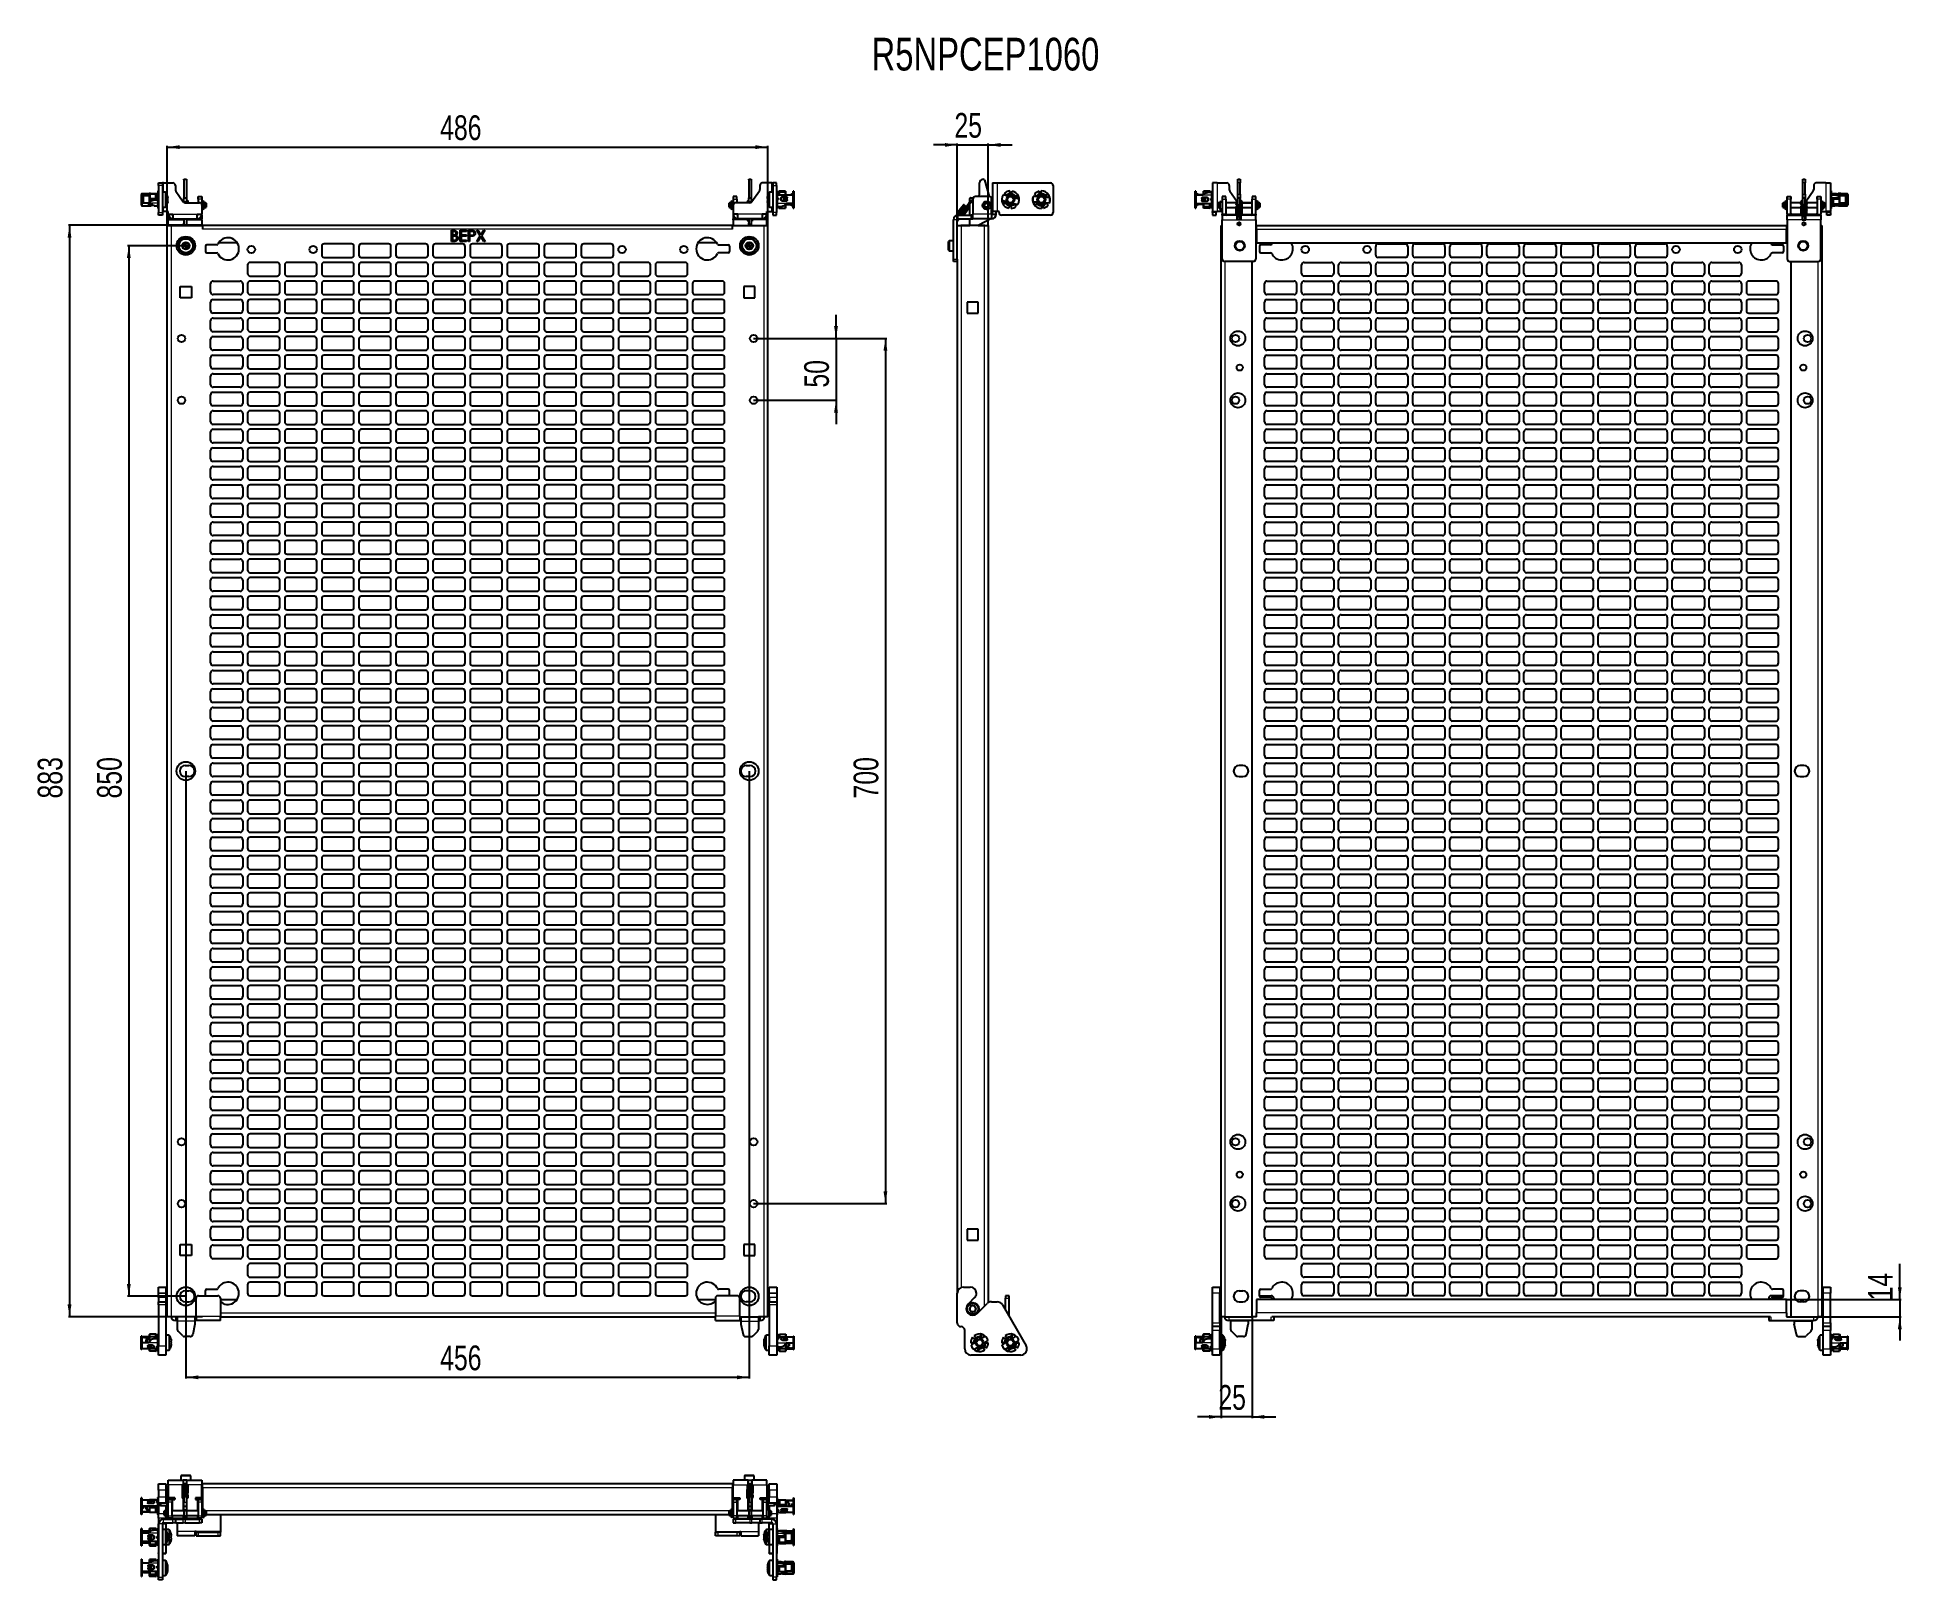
# Model space of a CAD drawing. Header units: millimetres. Extents: x -403 to 1106, y 650 to 1898.
import ezdxf

# ---------------------------------------------------------------- set-up
doc = ezdxf.new("R2010")
doc.units = ezdxf.units.MM
doc.layers.add('FORMAT', color=7, linetype='Continuous')
doc.styles.add('SLDTEXTSTYLE0', font='TXT', dxfattribs={"width": 0.75})
doc.dimstyles.new('SLDDIMSTYLE0', dxfattribs={"dimtxt": 20, "dimasz": 10, "dimexe": 0, "dimexo": 0.0625, "dimgap": 5, "dimtad": 2, "dimdec": 1, "dimrnd": 1e-09, "dimzin": 12, "dimdsep": 46, "dimtxsty": 'SLDTEXTSTYLE0', "dimsah": 1, "dimcen": 0.09, "dimadec": 0, "dimazin": 3, "dimtfac": 1, "dimtofl": 0, "dimtmove": 0, "dimatfit": 3, "dimfxl": 0, "dimfrac": 2, "dimtolj": 1, "dimtzin": 12, "dimarcsym": 0})
doc.dimstyles.new('SLDDIMSTYLE1', dxfattribs={"dimtxt": 20, "dimasz": 10, "dimexe": 0, "dimexo": 0.0625, "dimgap": 5, "dimtad": 2, "dimdec": 1, "dimrnd": 1e-09, "dimzin": 12, "dimdsep": 46, "dimtxsty": 'SLDTEXTSTYLE0', "dimsah": 1, "dimcen": 0.09, "dimadec": 0, "dimazin": 3, "dimtfac": 1, "dimtmove": 0, "dimatfit": 0, "dimfxl": 0, "dimfrac": 2, "dimtolj": 1, "dimtzin": 12, "dimarcsym": 0})

msp = doc.modelspace()

# ---------------------------------------------------------------- texts
at = {"layer": 'FORMAT', "insert": (272.33, 1897.14), "char_height": 26.4583, "attachment_point": 1, "style": 'SLDTEXTSTYLE0'}
msp.add_mtext('R5NPCEP1060', dxfattribs=at)

# ---------------------------------------------------------------- blocks, each defined once
blk = doc.blocks.new('_D')
at = {"layer": 'FORMAT'}
for p, q in [((-269.1, 1745.4), (-377.7, 1745.4)), ((-376.7, 1745.4), (-376.7, 862.3)), ((-269.1, 862.3), (-377.7, 862.3))]:
    blk.add_line(p, q, dxfattribs=at)
for points in [[(-376.7, 1745.4), (-378.3, 1735.4), (-375.2, 1735.4)], [(-376.7, 862.3), (-375.2, 872.3), (-378.3, 872.3)]]:
    blk.add_solid(points, dxfattribs=at)
at = {"layer": 'FORMAT', "insert": (-402.5, 1281.7), "char_height": 20, "attachment_point": 1, "rotation": 90, "style": 'SLDTEXTSTYLE0'}
blk.add_mtext('883', dxfattribs=at)
blk = doc.blocks.new('_D_1')
at = {"layer": 'FORMAT'}
for p, q in [((-297.6, 1745.4), (-297.6, 1809.7)), ((-297.6, 1808.7), (188.4, 1808.7)), ((188.4, 1745.4), (188.4, 1809.7))]:
    blk.add_line(p, q, dxfattribs=at)
for points in [[(-297.6, 1808.7), (-287.6, 1807.1), (-287.6, 1810.2)], [(188.4, 1808.7), (178.4, 1810.2), (178.4, 1807.1)]]:
    blk.add_solid(points, dxfattribs=at)
at = {"layer": 'FORMAT', "insert": (-76.8, 1834.4), "char_height": 20, "attachment_point": 1, "style": 'SLDTEXTSTYLE0'}
blk.add_mtext('486', dxfattribs=at)
blk = doc.blocks.new('_D_2')
at = {"layer": 'FORMAT'}
for p, q in [((176.9, 1653.9), (284.6, 1653.9)), ((283.6, 1653.9), (283.6, 953.9)), ((176.9, 953.9), (284.6, 953.9))]:
    blk.add_line(p, q, dxfattribs=at)
for points in [[(283.6, 1653.9), (282, 1643.9), (285.1, 1643.9)], [(283.6, 953.9), (285.1, 963.9), (282, 963.9)]]:
    blk.add_solid(points, dxfattribs=at)
at = {"layer": 'FORMAT', "insert": (257.8, 1281.7), "char_height": 20, "attachment_point": 1, "rotation": 90, "style": 'SLDTEXTSTYLE0'}
blk.add_mtext('700', dxfattribs=at)
blk = doc.blocks.new('_D_3')
at = {"layer": 'FORMAT'}
for p, q in [((243.6, 1653.9), (243.6, 1673.1)), ((176.9, 1653.9), (244.6, 1653.9)), ((243.6, 1653.9), (243.6, 1603.9)), ((176.9, 1603.9), (244.6, 1603.9)), ((243.6, 1603.9), (243.6, 1584.6))]:
    blk.add_line(p, q, dxfattribs=at)
for points in [[(243.6, 1653.9), (245.1, 1663.9), (242, 1663.9)], [(243.6, 1603.9), (242, 1593.9), (245.1, 1593.9)]]:
    blk.add_solid(points, dxfattribs=at)
at = {"layer": 'FORMAT', "insert": (217.8, 1614.1), "char_height": 20, "attachment_point": 1, "rotation": 90, "style": 'SLDTEXTSTYLE0'}
blk.add_mtext('50', dxfattribs=at)
blk = doc.blocks.new('_D_4')
at = {"layer": 'FORMAT'}
for p, q in [((-282.6, 1303.8), (-282.6, 812.4)), ((173.4, 1303.8), (173.4, 812.4)), ((-282.6, 813.4), (173.4, 813.4))]:
    blk.add_line(p, q, dxfattribs=at)
for points in [[(-282.6, 813.4), (-272.6, 811.8), (-272.6, 814.9)], [(173.4, 813.4), (163.4, 814.9), (163.4, 811.8)]]:
    blk.add_solid(points, dxfattribs=at)
at = {"layer": 'FORMAT', "insert": (-76.8, 839.1), "char_height": 20, "attachment_point": 1, "style": 'SLDTEXTSTYLE0'}
blk.add_mtext('456', dxfattribs=at)
blk = doc.blocks.new('_D_5')
at = {"layer": 'FORMAT'}
for p, q in [((-282.6, 1728.9), (-329.7, 1728.9)), ((-328.7, 1728.9), (-328.7, 878.9)), ((-282.6, 878.9), (-329.7, 878.9))]:
    blk.add_line(p, q, dxfattribs=at)
for points in [[(-328.7, 1728.9), (-330.3, 1718.9), (-327.2, 1718.9)], [(-328.7, 878.9), (-327.2, 888.9), (-330.3, 888.9)]]:
    blk.add_solid(points, dxfattribs=at)
at = {"layer": 'FORMAT', "insert": (-354.5, 1281.7), "char_height": 20, "attachment_point": 1, "rotation": 90, "style": 'SLDTEXTSTYLE0'}
blk.add_mtext('850', dxfattribs=at)
blk = doc.blocks.new('_D_6')
at = {"layer": 'FORMAT'}
for p, q in [((341.7, 1745.4), (341.7, 1811.5)), ((366.7, 1745.4), (366.7, 1811.5)), ((341.7, 1810.5), (322.5, 1810.5)), ((341.7, 1810.5), (366.7, 1810.5)), ((366.7, 1810.5), (386, 1810.5))]:
    blk.add_line(p, q, dxfattribs=at)
for points in [[(341.7, 1810.5), (331.7, 1812), (331.7, 1808.9)], [(366.7, 1810.5), (376.7, 1808.9), (376.7, 1812)]]:
    blk.add_solid(points, dxfattribs=at)
at = {"layer": 'FORMAT', "insert": (339.4, 1836.3), "char_height": 20, "attachment_point": 1, "style": 'SLDTEXTSTYLE0'}
blk.add_mtext('25', dxfattribs=at)
blk = doc.blocks.new('_D_7')
at = {"layer": 'FORMAT'}
for p, q in [((555.3, 862.3), (555.3, 780.4)), ((580.3, 862.3), (580.3, 780.4)), ((555.3, 781.4), (536.1, 781.4)), ((580.3, 781.4), (555.3, 781.4)), ((580.3, 781.4), (599.5, 781.4))]:
    blk.add_line(p, q, dxfattribs=at)
for points in [[(555.3, 781.4), (545.3, 782.9), (545.3, 779.8)], [(580.3, 781.4), (590.3, 779.8), (590.3, 782.9)]]:
    blk.add_solid(points, dxfattribs=at)
at = {"layer": 'FORMAT', "insert": (553, 807.1), "char_height": 20, "attachment_point": 1, "style": 'SLDTEXTSTYLE0'}
blk.add_mtext('25', dxfattribs=at)
blk = doc.blocks.new('_D_8')
at = {"layer": 'FORMAT'}
for p, q in [((1104.5, 876.3), (1104.5, 905.2)), ((1012.8, 876.3), (1105.5, 876.3)), ((1104.5, 876.3), (1104.5, 862.3)), ((1012.8, 862.3), (1105.5, 862.3)), ((1104.5, 862.3), (1104.5, 843.1))]:
    blk.add_line(p, q, dxfattribs=at)
for points in [[(1104.5, 876.3), (1106, 886.3), (1102.9, 886.3)], [(1104.5, 862.3), (1102.9, 852.3), (1106, 852.3)]]:
    blk.add_solid(points, dxfattribs=at)
at = {"layer": 'FORMAT', "insert": (1078.7, 875.6), "char_height": 20, "attachment_point": 1, "rotation": 90, "style": 'SLDTEXTSTYLE0'}
blk.add_mtext('14', dxfattribs=at)

# ---------------------------------------------------------------- dimensions: what is measured, and where the dimension line sits
at = {"layer": 'FORMAT'}
for base, p1, p2, angle, dimstyle, picture, middle in [((188.4, 1808.66), (-297.6, 1745.36), (188.4, 1745.36), 0, 'SLDDIMSTYLE0', '_D_1', (-54.6, 1808.66)), ((-376.75, 862.35), (-269.1, 1745.37), (-269.1, 862.35), 90, 'SLDDIMSTYLE0', '_D', (-376.75, 1303.86)), ((-328.75, 878.86), (-282.6, 1728.86), (-282.6, 878.86), 90, 'SLDDIMSTYLE0', '_D_5', (-328.75, 1303.86)), ((243.55, 1603.86), (176.9, 1653.86), (176.9, 1603.86), 90, 'SLDDIMSTYLE1', '_D_3', (243.55, 1628.86)), ((283.55, 953.86), (176.9, 1653.86), (176.9, 953.86), 90, 'SLDDIMSTYLE0', '_D_2', (283.55, 1303.86)), ((173.4, 813.36), (-282.6, 1303.86), (173.4, 1303.86), 0, 'SLDDIMSTYLE0', '_D_4', (-54.6, 813.36)), ((1104.46, 862.35), (1012.81, 876.35), (1012.81, 862.35), 90, 'SLDDIMSTYLE1', '_D_8', (1104.46, 890.39))]:
    dim = msp.add_linear_dim(base=base, p1=p1, p2=p2, angle=angle, dimstyle=dimstyle, dxfattribs=at)
    dim.commit()
    dim.dimension.update_dxf_attribs({"geometry": picture, "text_midpoint": middle, "dimtype": 160})
for base, p1, p2, picture, middle in [((366.72, 1810.47), (341.72, 1745.36), (366.72, 1745.36), '_D_6', (354.22, 1810.47)), ((555.31, 781.36), (580.31, 862.36), (555.31, 862.36), '_D_7', (567.81, 781.36))]:
    dim = msp.add_linear_dim(base=base, p1=p1, p2=p2, dimstyle='SLDDIMSTYLE1', dxfattribs=at)
    dim.commit()
    dim.dimension.update_dxf_attribs({"geometry": picture, "text_midpoint": middle, "dimtype": 160})

# ---------------------------------------------------------------- linework, layer by layer
at = {"color": 7, "linetype": 'Continuous', "lineweight": 25}
for p, q in [((-284.2, 1782.66), (-282.2, 1782.66)), ((-284.2, 1782.29), (-284.2, 1782.66)), ((-284.2, 1782.29), (-284.2, 1767.66)), ((-282.2, 1782.66), (-282.2, 1782.29)), ((-282.2, 1782.29), (-282.2, 1767.66)), ((173, 1782.66), (175, 1782.66)), ((173, 1782.29), (173, 1782.66)), ((173, 1782.29), (173, 1767.66)), ((175, 1782.66), (175, 1782.29)), ((175, 1782.29), (175, 1767.66)), ((362.61, 1782.66), (363.22, 1782.66)), ((363.71, 1782.29), (367.38, 1768.66)), ((568.71, 1782.66), (570.71, 1782.66)), ((568.71, 1779.66), (568.71, 1782.66)), ((570.71, 1782.66), (570.71, 1779.66)), ((1025.91, 1782.66), (1027.91, 1782.66)), ((1025.91, 1779.66), (1025.91, 1782.66)), ((1027.91, 1782.66), (1027.91, 1779.66)), ((-318.6, 1769.46), (-318.6, 1770.31)), ((-318.6, 1769.46), (-318.1, 1769.46)), ((-318.6, 1768.04), (-318.6, 1769.46)), ((-318.1, 1768.04), (-318.6, 1768.04)), ((-318.6, 1767.8), (-318.6, 1768.04)), ((-318.1, 1767.8), (-318.6, 1767.8)), ((-318.6, 1763.52), (-318.6, 1767.8)), ((-318.1, 1769.46), (-318.1, 1768.04)), ((-318.1, 1768.04), (-318.1, 1767.8)), ((-318.1, 1767.8), (-318.1, 1763.52)), ((-313.2, 1771.01), (-317.9, 1771.01)), ((-315.9, 1770.02), (-317.9, 1770.02)), ((-317.4, 1768.41), (-317.9, 1768.41)), ((-317.9, 1768.41), (-317.9, 1768.18)), ((-317.9, 1768.18), (-317.4, 1768.18)), ((-317.9, 1767.93), (-317.9, 1767.58)), ((-317.4, 1767.58), (-317.9, 1767.58)), ((-317.9, 1767.58), (-317.9, 1767.43)), ((-317.9, 1767.43), (-317.4, 1767.43)), ((-317.6, 1763.66), (-317.6, 1768.19)), ((-317.4, 1768.18), (-317.4, 1768.41)), ((-317.1, 1768.54), (-317.1, 1763.52)), ((-312, 1769.16), (-316.42, 1769.16)), ((-315.9, 1769.62), (-315.9, 1770.02)), ((-312, 1770.02), (-315.9, 1770.02)), ((-315.9, 1769.62), (-312, 1769.62)), ((-312.1, 1771.18), (-313.2, 1771)), ((-313.2, 1771.01), (-313.2, 1771)), ((-313.2, 1770.98), (-313.2, 1771)), ((-309.4, 1770.9), (-312.7, 1770.9)), ((-312, 1770.47), (-311.88, 1770.71)), ((-312, 1766.87), (-312, 1770.47)), ((-312, 1766.87), (-311.88, 1766.75)), ((-312, 1765.68), (-312, 1766.87)), ((-312, 1765.68), (-311.88, 1765.54)), ((-312, 1763.94), (-312, 1765.68)), ((-311.88, 1770.71), (-311.88, 1766.75)), ((-306.8, 1770.71), (-311.88, 1770.71)), ((-306.8, 1766.75), (-311.88, 1766.75)), ((-311.88, 1766.75), (-311.88, 1765.54)), ((-310.65, 1765.54), (-311.88, 1765.54)), ((-311.88, 1765.54), (-311.88, 1764.09)), ((-310.67, 1770.94), (-310.59, 1770.9)), ((-308.39, 1766.2), (-309.23, 1766.1)), ((-305.57, 1771.01), (-308.22, 1771.01)), ((-306.8, 1766.21), (-308.2, 1766.21)), ((-308.2, 1766), (-306.05, 1766)), ((-306.8, 1766.75), (-306.8, 1770.71)), ((-306.8, 1770.71), (-306.6, 1770.57)), ((-306.8, 1766.75), (-306.6, 1766.82)), ((-306.8, 1766.21), (-306.8, 1766.75)), ((-306.6, 1766.29), (-306.8, 1766.21)), ((-306.6, 1770.57), (-306.6, 1766.82)), ((-305.3, 1770.02), (-306.6, 1770.02)), ((-306.6, 1769.62), (-305.3, 1769.62)), ((-306.6, 1766.82), (-306.6, 1766.29)), ((-306.05, 1766.31), (-306.6, 1766.31)), ((-305.55, 1771.01), (-305.3, 1771.01)), ((-305.4, 1769.62), (-305.4, 1765.95)), ((-305.1, 1769.16), (-305.4, 1769.16)), ((-305.1, 1766), (-305.4, 1765.96)), ((-305.3, 1765.71), (-305.3, 1765.41)), ((-305.3, 1765.41), (-305.3, 1763.22)), ((-304.6, 1773.26), (-305.1, 1773.26)), ((-305.1, 1763.46), (-305.1, 1773.26)), ((-304.6, 1779.66), (-301.6, 1779.66)), ((-304.6, 1777.66), (-304.6, 1779.66)), ((-304.6, 1777.66), (-304.6, 1755.66)), ((-301.6, 1779.66), (-301.6, 1777.66)), ((-300.8, 1779.66), (-301.6, 1779.66)), ((-301.6, 1777.66), (-301.6, 1755.66)), ((-299.27, 1772.16), (-301.6, 1772.16)), ((-300.8, 1779.66), (-293.1, 1779.66)), ((-291.1, 1777.66), (-291.1, 1774.29)), ((-290.73, 1773.14), (-284.69, 1764.51)), ((-284.2, 1767.66), (-282.2, 1767.66)), ((-284.2, 1764.16), (-284.2, 1767.66)), ((-282.2, 1767.66), (-282.2, 1764.16)), ((-272.6, 1768.66), (-269.6, 1768.66)), ((-272.6, 1766.66), (-272.6, 1768.66)), ((-272.6, 1766.66), (-272.6, 1763.66)), ((-269.6, 1768.66), (-269.6, 1766.66)), ((-269.6, 1766.66), (-269.6, 1761.66)), ((163.4, 1768.66), (160.4, 1768.66)), ((160.4, 1768.66), (160.4, 1766.66)), ((160.4, 1766.66), (160.4, 1761.66)), ((163.4, 1766.66), (163.4, 1768.66)), ((163.4, 1766.66), (163.4, 1763.66)), ((173, 1767.66), (175, 1767.66)), ((173, 1764.16), (173, 1767.66)), ((175, 1767.66), (175, 1764.16)), ((181.54, 1773.14), (175.5, 1764.51)), ((181.9, 1777.66), (181.9, 1774.29)), ((191.6, 1779.66), (183.9, 1779.66)), ((192.4, 1772.16), (190.08, 1772.16)), ((191.6, 1779.66), (192.4, 1779.66)), ((192.4, 1779.66), (192.4, 1777.66)), ((195.4, 1779.66), (192.4, 1779.66)), ((192.4, 1777.66), (192.4, 1755.66)), ((195.4, 1777.66), (195.4, 1779.66)), ((195.4, 1777.66), (195.4, 1755.66)), ((195.9, 1773.26), (195.4, 1773.26)), ((195.4, 1768.02), (195.9, 1768.02)), ((195.4, 1766.18), (195.9, 1766.18)), ((195.9, 1773.26), (195.9, 1768.02)), ((195.9, 1770.09), (196.14, 1770.02)), ((195.9, 1767.48), (195.9, 1768.02)), ((195.9, 1766.18), (195.9, 1761.86)), ((196.1, 1771.28), (196.1, 1771.6)), ((196.1, 1770.98), (196.1, 1771.28)), ((196.1, 1770.98), (196.1, 1770.6)), ((196.1, 1770.02), (206.7, 1770.02)), ((196.35, 1767.43), (196.1, 1767.43)), ((196.35, 1767.3), (196.1, 1767.3)), ((196.35, 1766.18), (196.1, 1766.18)), ((197.4, 1770.31), (196.2, 1770.31)), ((196.2, 1770.02), (196.2, 1770.31)), ((196.2, 1766.18), (196.2, 1767.3)), ((197.4, 1771.88), (196.85, 1771.88)), ((196.85, 1771.58), (197.4, 1771.58)), ((196.9, 1766.89), (196.9, 1766.72)), ((197.6, 1773.16), (197.4, 1773.04)), ((197.4, 1772.42), (197.4, 1773.04)), ((197.6, 1772.49), (197.4, 1772.42)), ((197.4, 1770.02), (197.4, 1772.42)), ((202.69, 1773.16), (197.6, 1773.16)), ((197.6, 1773.16), (197.6, 1772.49)), ((197.6, 1772.49), (197.6, 1770.02)), ((197.6, 1772.49), (202.69, 1772.49)), ((199, 1767.28), (199, 1766.33)), ((200.2, 1768.41), (203.5, 1768.41)), ((203.5, 1768.18), (200.2, 1768.18)), ((201.08, 1766.75), (201.08, 1766.79)), ((201.4, 1766.29), (201.65, 1766.24)), ((201.73, 1766.23), (201.65, 1766.24)), ((202.8, 1772.96), (202.69, 1773.16)), ((202.69, 1772.49), (202.69, 1773.16)), ((202.69, 1770.02), (202.69, 1772.49)), ((202.8, 1772.37), (202.69, 1772.49)), ((202.69, 1767.52), (202.69, 1768.18)), ((202.69, 1765.23), (202.69, 1766.15)), ((202.8, 1772.96), (202.8, 1772.37)), ((202.8, 1772.37), (202.8, 1770.02)), ((202.8, 1770.11), (202.88, 1770.02)), ((202.8, 1768.18), (202.8, 1767.54)), ((202.8, 1766.14), (202.8, 1765.23)), ((204, 1767.96), (204, 1767.59)), ((204, 1766.01), (204, 1767.59)), ((204, 1766.01), (204, 1765.62)), ((206.7, 1770.02), (208.7, 1770.02)), ((208.2, 1770.9), (208.7, 1770.9)), ((209.4, 1773.16), (208.9, 1773.16)), ((208.9, 1773.15), (208.9, 1773.16)), ((208.9, 1773.15), (209.4, 1773.15)), ((208.9, 1770.22), (208.9, 1773.15)), ((208.9, 1770.22), (209.4, 1770.22)), ((208.9, 1769.99), (208.9, 1770.22)), ((209.4, 1773.16), (209.4, 1773.15)), ((209.4, 1773.15), (209.4, 1770.22)), ((209.4, 1770.22), (209.4, 1769.46)), ((209.4, 1769.46), (209.4, 1763.64)), ((351.92, 1763.98), (351.92, 1767.16)), ((352.42, 1767.66), (354.69, 1767.66)), ((354.42, 1766.66), (354.42, 1754.46)), ((367.42, 1768.66), (356.42, 1768.66)), ((359.61, 1770.66), (359.61, 1779.66)), ((369.42, 1754.46), (369.42, 1766.66)), ((370.22, 1779.66), (370.22, 1756.66)), ((370.22, 1779.66), (374.02, 1779.66)), ((374.02, 1779.66), (417.22, 1779.66)), ((377.73, 1765.8), (380.74, 1765)), ((378.89, 1769.94), (378.77, 1770.02)), ((381.85, 1769.15), (378.84, 1769.96)), ((381.34, 1769.91), (379.97, 1771.43)), ((381.04, 1769.37), (381.48, 1769.76)), ((381.34, 1769.91), (381.48, 1769.76)), ((381.48, 1769.76), (381.94, 1769.24)), ((381.81, 1769.39), (381.62, 1769.21)), ((384.32, 1771.25), (384.16, 1773.23)), ((385.6, 1771.21), (384.37, 1771.28)), ((385.65, 1771.18), (386.01, 1773.14)), ((388.33, 1769.4), (387.81, 1768.93)), ((388.09, 1768.87), (387.9, 1768.83)), ((387.92, 1769.04), (387.97, 1769.05)), ((388.47, 1769.54), (388.33, 1769.4)), ((388.47, 1769.54), (388.74, 1769.21)), ((388.49, 1769.16), (390.79, 1769.65)), ((390.69, 1769.42), (388.61, 1768.98)), ((391.71, 1766.51), (388.71, 1767.32)), ((389.36, 1767.58), (388.88, 1767.43)), ((390.69, 1769.42), (390.79, 1769.65)), ((403.28, 1768.8), (403.15, 1768.85)), ((406.34, 1768.57), (403.24, 1768.8)), ((405.7, 1769.22), (404.07, 1770.46)), ((405.51, 1768.63), (405.86, 1769.1)), ((405.7, 1769.22), (405.86, 1769.1)), ((405.86, 1769.1), (406.42, 1768.67)), ((406.26, 1768.79), (406.1, 1768.58)), ((406.35, 1768.73), (406.19, 1768.58)), ((408.38, 1771.09), (407.86, 1773.01)), ((409.65, 1771.29), (408.43, 1771.12)), ((409.7, 1771.27), (409.7, 1773.26)), ((412.66, 1770.02), (412.24, 1769.46)), ((412.33, 1769.58), (412.38, 1769.6)), ((412.53, 1769.45), (412.35, 1769.37)), ((412.78, 1770.17), (412.66, 1770.02)), ((412.78, 1770.17), (413.11, 1769.9)), ((412.87, 1769.81), (415.04, 1770.71)), ((414.98, 1770.47), (413.02, 1769.65)), ((416.53, 1767.8), (413.42, 1768.04)), ((414.02, 1768.41), (413.57, 1768.18)), ((414.98, 1770.47), (415.04, 1770.71)), ((419.22, 1777.66), (419.22, 1755.66)), ((534.81, 1773.16), (534.31, 1773.16)), ((534.31, 1772.4), (534.31, 1773.16)), ((534.81, 1772.4), (534.31, 1772.4)), ((534.31, 1769.33), (534.31, 1772.4)), ((534.32, 1769.33), (534.31, 1769.33)), ((534.31, 1769.24), (534.31, 1769.33)), ((534.31, 1763.38), (534.31, 1769.24)), ((534.81, 1773.16), (534.81, 1772.4)), ((534.81, 1772.4), (534.81, 1769.74)), ((535.51, 1770.9), (535.01, 1770.9)), ((535.51, 1770.62), (535.01, 1770.62)), ((535.01, 1770.62), (535.01, 1770.16)), ((535.01, 1770.16), (535.51, 1770.16)), ((540.61, 1769.76), (535.01, 1769.76)), ((535.51, 1770.16), (535.51, 1770.62)), ((537.01, 1769.76), (537.01, 1770.02)), ((540.83, 1770.02), (537.01, 1770.02)), ((539.71, 1767.2), (539.71, 1767.58)), ((539.71, 1767.2), (539.71, 1765.61)), ((539.71, 1765.22), (539.71, 1765.61)), ((543.51, 1768.05), (540.21, 1768.05)), ((540.21, 1767.86), (543.51, 1767.86)), ((541.77, 1771.1), (540.61, 1769.76)), ((541.03, 1773.16), (540.91, 1772.96)), ((540.91, 1772.96), (541.03, 1773.16)), ((540.91, 1770.11), (540.91, 1772.96)), ((540.91, 1767.13), (540.91, 1767.86)), ((540.91, 1764.88), (540.91, 1765.72)), ((541.03, 1773.16), (541.03, 1770.24)), ((546.11, 1773.16), (541.03, 1773.16)), ((541.03, 1767.86), (541.03, 1767.11)), ((541.03, 1765.73), (541.03, 1764.88)), ((542, 1765.87), (542.06, 1765.87)), ((542.64, 1766.41), (542.64, 1766.37)), ((544.71, 1772.1), (546.86, 1772.1)), ((544.71, 1765.93), (544.71, 1766.89)), ((546.31, 1773.04), (546.11, 1773.16)), ((546.11, 1772.1), (546.11, 1773.16)), ((546.11, 1773.16), (546.31, 1773.04)), ((546.31, 1773.04), (546.31, 1772.1)), ((546.81, 1766.33), (546.81, 1766.49)), ((547.36, 1767.04), (547.61, 1767.04)), ((547.36, 1766.95), (547.61, 1766.95)), ((547.36, 1765.81), (547.61, 1765.81)), ((547.36, 1765.77), (547.61, 1765.77)), ((547.51, 1766.95), (547.51, 1765.81)), ((547.61, 1771.6), (547.61, 1769.76)), ((547.81, 1770), (547.66, 1769.96)), ((548.31, 1773.26), (547.81, 1773.26)), ((547.81, 1772.48), (547.81, 1773.26)), ((547.81, 1771.43), (547.81, 1772.48)), ((547.81, 1772.48), (548.31, 1772.48)), ((547.81, 1767.45), (547.81, 1771.43)), ((547.81, 1771.43), (548.31, 1771.43)), ((548.31, 1767.45), (547.81, 1767.45)), ((547.81, 1767.08), (547.81, 1767.45)), ((547.81, 1765.76), (547.81, 1765.6)), ((548.31, 1765.6), (547.81, 1765.6)), ((547.81, 1759.06), (547.81, 1765.6)), ((552.11, 1779.66), (548.31, 1779.66)), ((548.31, 1779.66), (548.31, 1756.66)), ((552.11, 1779.66), (559.81, 1779.66)), ((559.11, 1768.66), (556.11, 1768.66)), ((556.11, 1768.66), (556.11, 1766.66)), ((556.11, 1766.66), (556.11, 1754.46)), ((559.11, 1766.66), (559.11, 1768.66)), ((559.11, 1766.66), (559.11, 1754.46)), ((561.81, 1777.66), (561.81, 1774.29)), ((562.17, 1773.14), (567.82, 1765.08)), ((568.71, 1770.66), (568.71, 1779.66)), ((568.71, 1767.66), (568.71, 1770.66)), ((568.71, 1767.66), (570.71, 1767.66)), ((568.71, 1767.16), (568.71, 1767.66)), ((568.71, 1761.48), (568.71, 1767.16)), ((570.71, 1770.66), (570.71, 1779.66)), ((570.71, 1770.66), (570.71, 1767.66)), ((570.71, 1767.66), (570.71, 1767.16)), ((570.71, 1761.56), (570.71, 1767.16)), ((583.31, 1768.66), (580.31, 1768.66)), ((580.31, 1768.66), (580.31, 1766.66)), ((580.31, 1754.46), (580.31, 1766.66)), ((583.31, 1766.66), (583.31, 1768.66)), ((583.31, 1754.46), (583.31, 1766.66)), ((1013.31, 1768.66), (1016.31, 1768.66)), ((1013.31, 1766.66), (1013.31, 1768.66)), ((1013.31, 1754.46), (1013.31, 1766.66)), ((1016.31, 1768.66), (1016.31, 1766.66)), ((1016.31, 1754.46), (1016.31, 1766.66)), ((1025.91, 1770.66), (1025.91, 1779.66)), ((1025.91, 1767.66), (1025.91, 1770.66)), ((1025.91, 1767.66), (1027.91, 1767.66)), ((1025.91, 1767.16), (1025.91, 1767.66)), ((1025.91, 1761.9), (1025.91, 1767.16)), ((1027.91, 1770.66), (1027.91, 1779.66)), ((1027.91, 1770.66), (1027.91, 1767.66)), ((1027.91, 1767.66), (1027.91, 1767.16)), ((1027.91, 1761.94), (1027.91, 1767.16)), ((1034.45, 1773.14), (1028.89, 1765.19)), ((1034.81, 1777.66), (1034.81, 1774.29)), ((1044.51, 1779.66), (1036.81, 1779.66)), ((1037.51, 1768.66), (1040.51, 1768.66)), ((1037.51, 1766.66), (1037.51, 1768.66)), ((1037.51, 1766.66), (1037.51, 1754.46)), ((1040.51, 1768.66), (1040.51, 1766.66)), ((1040.51, 1766.66), (1040.51, 1754.46)), ((1044.51, 1779.66), (1048.31, 1779.66)), ((1048.31, 1779.66), (1048.31, 1756.66)), ((1048.31, 1773.26), (1048.81, 1773.26)), ((1048.31, 1773.23), (1048.81, 1773.23)), ((1048.81, 1771.43), (1048.31, 1771.43)), ((1048.81, 1770.02), (1048.31, 1770.02)), ((1048.81, 1773.23), (1048.81, 1773.26)), ((1048.81, 1773.23), (1048.81, 1771.43)), ((1048.81, 1770.02), (1048.81, 1771.43)), ((1048.81, 1770.02), (1048.81, 1759.18)), ((1049.01, 1769.16), (1048.81, 1769.16)), ((1048.81, 1767.08), (1049.11, 1767.1)), ((1049.26, 1771.01), (1049.01, 1771.01)), ((1049.26, 1770.99), (1049.01, 1770.99)), ((1049.01, 1767.92), (1049.01, 1769.76)), ((1049.01, 1767.55), (1049.01, 1767.92)), ((1049.28, 1767.17), (1049.11, 1767.13)), ((1049.11, 1763.25), (1049.11, 1767.13)), ((1049.78, 1771.01), (1049.29, 1771.01)), ((1051.91, 1767.42), (1049.76, 1767.42)), ((1049.76, 1767.05), (1050.31, 1767.05)), ((1051.91, 1771.01), (1049.78, 1771.01)), ((1050.31, 1767.06), (1050.51, 1767.16)), ((1050.31, 1766.78), (1050.31, 1767.06)), ((1050.31, 1766.78), (1050.51, 1766.87)), ((1050.31, 1762.8), (1050.31, 1766.78)), ((1050.51, 1767.16), (1050.51, 1766.87)), ((1050.51, 1767.16), (1051.91, 1767.16)), ((1050.51, 1766.87), (1050.51, 1762.67)), ((1050.51, 1766.87), (1055.6, 1766.87)), ((1051.94, 1771.01), (1051.91, 1771.01)), ((1051.91, 1771.01), (1051.91, 1771)), ((1051.91, 1771), (1051.94, 1771)), ((1052.11, 1767.17), (1052.95, 1767.22)), ((1053.11, 1770.9), (1054.31, 1770.9)), ((1053.11, 1770.79), (1056.41, 1770.79)), ((1054.01, 1767.52), (1055.6, 1767.52)), ((1054.86, 1768.42), (1056.01, 1769.76)), ((1056.01, 1769.39), (1054.86, 1768.05)), ((1055.6, 1767.52), (1055.6, 1768.91)), ((1055.6, 1766.87), (1055.6, 1767.52)), ((1055.6, 1767.52), (1055.71, 1767.35)), ((1055.6, 1762.67), (1055.6, 1766.87)), ((1055.6, 1766.87), (1055.71, 1766.71)), ((1055.71, 1769.07), (1055.71, 1767.35)), ((1055.71, 1767.35), (1055.71, 1766.71)), ((1055.71, 1766.71), (1055.71, 1762.89)), ((1060.81, 1769.16), (1055.81, 1769.16)), ((1055.97, 1771.16), (1055.82, 1771.18)), ((1056.01, 1769.39), (1056.01, 1769.76)), ((1056.01, 1769.76), (1061.61, 1769.76)), ((1061.61, 1769.39), (1056.01, 1769.39)), ((1061.61, 1771.01), (1056.91, 1771.01)), ((1056.91, 1770.98), (1056.91, 1771.01)), ((1056.91, 1770.98), (1056.91, 1770.92)), ((1061.31, 1768.66), (1060.81, 1769.16)), ((1060.81, 1764.52), (1060.81, 1769.16)), ((1061.61, 1767.43), (1061.11, 1767.43)), ((1061.31, 1768.66), (1061.31, 1764.86)), ((1061.61, 1768.79), (1061.61, 1768.18)), ((1061.81, 1769.96), (1062.31, 1769.96)), ((1061.81, 1765.8), (1061.81, 1769.96)), ((1061.81, 1765.8), (1062.31, 1765.8)), ((1061.81, 1765), (1061.81, 1765.8)), ((1062.31, 1770.31), (1062.31, 1769.96)), ((1062.31, 1769.96), (1062.31, 1765.8)), ((1062.31, 1765.8), (1062.31, 1765)), ((-318.1, 1763.52), (-318.6, 1763.52)), ((-318.6, 1762.01), (-318.6, 1763.52)), ((-317.9, 1764.88), (-317.4, 1764.88)), ((-317.9, 1764.13), (-317.4, 1764.13)), ((-317.9, 1763.52), (-317.9, 1764.13)), ((-317.9, 1763.52), (-312.3, 1763.52)), ((-312.3, 1763.22), (-317.9, 1763.22)), ((-317.9, 1761.31), (-313.2, 1761.31)), ((-317.6, 1763.66), (-317.46, 1763.52)), ((-313.2, 1761.52), (-313.2, 1761.65)), ((-313.2, 1761.52), (-313.2, 1761.31)), ((-313.2, 1761.32), (-312.1, 1761.13)), ((-309.4, 1761.86), (-312.7, 1761.86)), ((-312.3, 1763.52), (-311.14, 1765.11)), ((-311.14, 1764.81), (-312.3, 1763.22)), ((-312.3, 1763.52), (-312.3, 1763.22)), ((-309.4, 1761.42), (-310.59, 1761.42)), ((-310.27, 1761.67), (-310.38, 1761.86)), ((-310.27, 1761.67), (-310.27, 1761.66)), ((-308.22, 1761.31), (-305.57, 1761.31)), ((-308.2, 1761.31), (-308.22, 1761.31)), ((-308.2, 1761.31), (-308.2, 1761.44)), ((-306.1, 1761.34), (-306.1, 1761.36)), ((-305.55, 1761.48), (-305.3, 1761.48)), ((-305.55, 1761.31), (-305.3, 1761.31)), ((-305.1, 1763.46), (-304.6, 1763.46)), ((-305.1, 1763.1), (-305.1, 1761.86)), ((-305.1, 1759.31), (-305.1, 1761.86)), ((-305.1, 1761.86), (-304.6, 1761.86)), ((-304.6, 1759.31), (-305.1, 1759.31)), ((-305.1, 1759.31), (-305.1, 1759.06)), ((-304.6, 1759.06), (-305.1, 1759.06)), ((-304.6, 1763.16), (-304.6, 1763.16)), ((-304.6, 1753.66), (-304.6, 1755.66)), ((-301.6, 1753.66), (-304.6, 1753.66)), ((-301.6, 1760.16), (-299.27, 1760.16)), ((-301.6, 1756.66), (-300.8, 1756.66)), ((-301.6, 1755.66), (-301.6, 1753.66)), ((-296.8, 1756.66), (-300.8, 1756.66)), ((-296.8, 1754.46), (-296.8, 1756.66)), ((-296.8, 1754.46), (-293, 1754.46)), ((-296.8, 1753.66), (-296.8, 1750.66)), ((-296.71, 1753.66), (-296.8, 1753.66)), ((-296.8, 1750.66), (-293, 1750.66)), ((-296.8, 1750.66), (-296.8, 1749.86)), ((-293, 1754.46), (-293, 1750.66)), ((-293, 1750.66), (-284.7, 1750.66)), ((-284.7, 1750.66), (-281.7, 1750.66)), ((-284.7, 1749.86), (-284.7, 1750.66)), ((-282.2, 1764.16), (-284.2, 1764.16)), ((-284.2, 1764.16), (-284.2, 1764.01)), ((-284.2, 1750.66), (-284.2, 1745.36)), ((-283.05, 1763.66), (-271.6, 1763.66)), ((-282.2, 1764.16), (-282.2, 1763.66)), ((-282.2, 1750.66), (-282.2, 1745.36)), ((-281.7, 1750.66), (-273.4, 1750.66)), ((-281.7, 1750.66), (-281.7, 1749.86)), ((-281.27, 1764.13), (-281.27, 1763.66)), ((-281.27, 1764.13), (-281.27, 1764.13)), ((-280.67, 1763.66), (-280.67, 1764.14)), ((-273.4, 1754.46), (-269.6, 1754.46)), ((-273.4, 1750.66), (-273.4, 1754.46)), ((-273.4, 1750.66), (-269.6, 1750.66)), ((-269.6, 1753.66), (-269.68, 1753.66)), ((-269.56, 1763.56), (-269.6, 1763.56)), ((-269.6, 1761.66), (-269.6, 1754.46)), ((-269.6, 1759.76), (-269.56, 1759.76)), ((-269.6, 1753.66), (-269.6, 1750.66)), ((-269.6, 1749.86), (-269.6, 1750.66)), ((-269.56, 1764.07), (-269.56, 1761.33)), ((-269.56, 1761.33), (-269.56, 1759.37)), ((-267.66, 1761.33), (-267.66, 1764.07)), ((-266.65, 1763.56), (-267.66, 1763.56)), ((-267.66, 1759.37), (-267.66, 1761.33)), ((-267.66, 1759.76), (-266.65, 1759.76)), ((-266.15, 1763.27), (-266.65, 1763.56)), ((-266.65, 1759.76), (-266.65, 1763.56)), ((-266.65, 1759.76), (-266.15, 1760.05)), ((-266.15, 1763.27), (-266.15, 1760.05)), ((157.55, 1763.56), (157.05, 1763.27)), ((157.05, 1760.05), (157.05, 1763.27)), ((157.05, 1760.05), (157.55, 1759.76)), ((158.5, 1763.56), (157.55, 1763.56)), ((157.55, 1763.56), (157.55, 1759.76)), ((157.55, 1759.76), (158.5, 1759.76)), ((158.5, 1764.03), (158.5, 1762.66)), ((158.5, 1762.66), (158.5, 1759.33)), ((160.4, 1762.66), (160.4, 1764.03)), ((160.4, 1763.56), (160.4, 1763.56)), ((160.4, 1759.33), (160.4, 1762.66)), ((160.4, 1761.66), (160.4, 1754.46)), ((160.4, 1759.76), (160.4, 1759.76)), ((164.2, 1754.46), (160.4, 1754.46)), ((160.4, 1753.66), (160.4, 1750.66)), ((160.4, 1753.66), (160.49, 1753.66)), ((164.2, 1750.66), (160.4, 1750.66)), ((160.4, 1749.86), (160.4, 1750.66)), ((173.86, 1763.66), (162.4, 1763.66)), ((164.2, 1750.66), (164.2, 1754.46)), ((172.5, 1750.66), (164.2, 1750.66)), ((171.44, 1763.75), (171.44, 1763.66)), ((171.61, 1750.66), (171.63, 1749.39)), ((172.04, 1763.66), (172.03, 1763.76)), ((172.23, 1749.4), (172.21, 1750.66)), ((175.5, 1750.66), (172.5, 1750.66)), ((172.5, 1750.66), (172.5, 1749.86)), ((175, 1764.16), (173, 1764.16)), ((173, 1764.16), (173, 1763.66)), ((173, 1750.66), (173, 1745.36)), ((175, 1764.16), (175, 1764.01)), ((175, 1750.66), (175, 1745.36)), ((183.8, 1750.66), (175.5, 1750.66)), ((175.5, 1749.86), (175.5, 1750.66)), ((176.01, 1750.65), (176.03, 1749.69)), ((176.63, 1749.7), (176.61, 1750.65)), ((187.6, 1754.46), (183.8, 1754.46)), ((183.8, 1754.46), (183.8, 1750.66)), ((187.6, 1750.66), (183.8, 1750.66)), ((187.52, 1753.66), (187.6, 1753.66)), ((187.6, 1756.66), (191.6, 1756.66)), ((187.6, 1754.46), (187.6, 1756.66)), ((187.6, 1753.66), (187.6, 1750.66)), ((187.6, 1750.66), (187.6, 1749.86)), ((188.01, 1764.3), (187.98, 1764.3)), ((190.08, 1760.16), (192.4, 1760.16)), ((192.4, 1756.66), (191.6, 1756.66)), ((192.4, 1755.66), (192.4, 1753.66)), ((192.4, 1753.66), (195.4, 1753.66)), ((195.9, 1761.86), (195.4, 1761.86)), ((195.9, 1760.54), (195.4, 1760.54)), ((195.4, 1759.06), (195.9, 1759.06)), ((195.4, 1753.66), (195.4, 1755.66)), ((195.9, 1762.67), (196.1, 1762.7)), ((195.9, 1761.86), (195.9, 1760.54)), ((195.9, 1760.54), (195.9, 1759.06)), ((195.93, 1763.16), (196.1, 1763.16)), ((196.1, 1761.03), (196.1, 1763.22)), ((196.1, 1760.71), (196.1, 1761.03)), ((199.01, 1760.43), (196.85, 1760.43)), ((197.4, 1760.21), (196.85, 1760.21)), ((197.4, 1759.38), (197.4, 1760.43)), ((197.4, 1759.38), (197.6, 1759.28)), ((197.4, 1759.27), (197.4, 1759.38)), ((197.4, 1759.27), (197.6, 1759.16)), ((197.6, 1760.43), (197.6, 1759.28)), ((197.6, 1759.28), (202.69, 1759.28)), ((197.6, 1759.28), (197.6, 1759.16)), ((197.6, 1759.16), (202.69, 1759.16)), ((203.5, 1765.23), (200.2, 1765.23)), ((200.2, 1765.12), (203.5, 1765.12)), ((201.95, 1761.63), (203.1, 1763.22)), ((202.48, 1762.36), (202.69, 1762.36)), ((202.69, 1762.36), (202.69, 1762.65)), ((202.69, 1762.36), (202.8, 1762.5)), ((202.69, 1759.28), (202.69, 1762.36)), ((202.69, 1759.28), (202.8, 1759.45)), ((202.69, 1759.16), (202.8, 1759.36)), ((202.69, 1759.16), (202.69, 1759.28)), ((202.8, 1762.81), (202.8, 1762.5)), ((206.7, 1762.7), (202.8, 1762.7)), ((202.8, 1762.5), (202.8, 1759.45)), ((202.8, 1762.21), (202.88, 1762.3)), ((202.8, 1762.3), (206.7, 1762.3)), ((202.8, 1759.45), (202.8, 1759.36)), ((203.06, 1763.16), (207.9, 1763.16)), ((203.1, 1763.22), (208.7, 1763.22)), ((206.7, 1762.7), (206.7, 1762.3)), ((207.9, 1763.16), (207.97, 1763.22)), ((207.9, 1763.16), (207.9, 1763.22)), ((208.2, 1761.91), (208.2, 1761.42)), ((208.7, 1761.91), (208.2, 1761.91)), ((208.2, 1761.42), (208.7, 1761.42)), ((208.7, 1761.42), (208.7, 1761.91)), ((208.9, 1760.61), (208.9, 1763.24)), ((208.9, 1760.61), (209.4, 1760.61)), ((208.9, 1759.16), (208.9, 1760.61)), ((208.9, 1759.16), (209.4, 1759.16)), ((208.9, 1759.16), (208.9, 1759.16)), ((208.9, 1759.16), (209.4, 1759.16)), ((209.38, 1763.54), (209.4, 1763.54)), ((209.4, 1763.64), (209.4, 1763.54)), ((209.4, 1763.54), (209.4, 1760.61)), ((209.4, 1760.61), (209.4, 1759.16)), ((209.4, 1759.16), (209.4, 1759.16)), ((342.25, 1750.61), (341.72, 1749.9)), ((341.79, 1755.45), (341.83, 1755.41)), ((341.79, 1750.17), (342.04, 1750.5)), ((341.83, 1749.04), (343.02, 1750.65)), ((342.11, 1754.88), (342.15, 1754.84)), ((342.19, 1755.97), (342.24, 1755.92)), ((342.52, 1753.66), (352.92, 1753.66)), ((342.52, 1750.66), (352.92, 1750.66)), ((342.59, 1756.48), (342.64, 1756.43)), ((342.88, 1755.4), (342.87, 1755.54)), ((342.99, 1756.99), (343.04, 1756.94)), ((343.03, 1754.32), (343.41, 1754.02)), ((343.28, 1755.91), (343.27, 1756.05)), ((343.39, 1753.79), (343.53, 1753.69)), ((343.4, 1757.5), (343.44, 1757.45)), ((343.41, 1754.02), (343.49, 1753.95)), ((343.52, 1753.67), (343.51, 1753.66)), ((343.68, 1756.43), (343.67, 1756.56)), ((343.8, 1758.01), (343.85, 1757.96)), ((344.14, 1753.66), (344.16, 1753.81)), ((344.25, 1758.89), (344.2, 1758.86)), ((344.2, 1758.52), (344.25, 1758.47)), ((348.17, 1760.51), (348.56, 1760.21)), ((348.93, 1760.68), (348.54, 1760.99)), ((348.56, 1760.21), (348.64, 1760.14)), ((349.01, 1760.61), (348.93, 1760.68)), ((352.08, 1764.18), (349.29, 1760.65)), ((349.29, 1760.65), (349.29, 1760.65)), ((349.76, 1760.28), (352.55, 1763.81)), ((349.9, 1759.96), (351.92, 1762.69)), ((351.92, 1764.29), (350.71, 1762.75)), ((351.92, 1753.66), (351.92, 1763.01)), ((351.92, 1745.36), (351.92, 1750.66)), ((352.55, 1763.81), (352.55, 1763.81)), ((352.92, 1753.66), (352.92, 1750.66)), ((354.42, 1753.66), (352.92, 1753.66)), ((352.92, 1750.66), (354.42, 1750.66)), ((354.42, 1750.66), (354.42, 1754.46)), ((369.42, 1750.66), (354.42, 1750.66)), ((368.92, 1750.66), (358.68, 1745.36)), ((369.42, 1754.46), (369.42, 1750.66)), ((374.02, 1756.66), (370.22, 1756.66)), ((370.22, 1754.46), (370.22, 1756.66)), ((370.22, 1754.46), (373.22, 1754.46)), ((373.22, 1754.46), (373.22, 1756.66)), ((375.52, 1756.66), (374.02, 1756.66)), ((375.52, 1755.66), (375.52, 1756.66)), ((417.22, 1753.66), (377.52, 1753.66)), ((380.95, 1763.16), (378.65, 1762.67)), ((378.65, 1762.67), (378.76, 1762.89)), ((378.76, 1762.89), (380.83, 1763.33)), ((380.08, 1764.74), (380.56, 1764.88)), ((380.97, 1762.78), (380.7, 1763.1)), ((380.97, 1762.78), (381.12, 1762.91)), ((381.12, 1762.91), (381.64, 1763.38)), ((381.35, 1763.45), (381.55, 1763.49)), ((381.53, 1763.28), (381.48, 1763.27)), ((383.79, 1761.13), (383.43, 1759.18)), ((383.84, 1761.1), (385.07, 1761.04)), ((385.13, 1761.06), (385.28, 1759.08)), ((387.97, 1762.55), (387.5, 1763.07)), ((387.6, 1763.16), (390.6, 1762.36)), ((387.63, 1762.93), (387.83, 1763.1)), ((388.4, 1762.95), (387.97, 1762.55)), ((388.1, 1762.41), (387.97, 1762.55)), ((388.1, 1762.41), (389.47, 1760.88)), ((390.56, 1762.37), (390.68, 1762.29)), ((402.92, 1764.51), (406.02, 1764.28)), ((406.57, 1762.51), (404.41, 1761.6)), ((404.41, 1761.6), (404.47, 1761.84)), ((404.47, 1761.84), (406.42, 1762.66)), ((405.43, 1763.9), (405.87, 1764.13)), ((406.66, 1762.14), (406.34, 1762.41)), ((406.66, 1762.14), (406.78, 1762.3)), ((406.78, 1762.3), (407.21, 1762.86)), ((406.91, 1762.87), (407.1, 1762.94)), ((407.12, 1762.74), (407.07, 1762.72)), ((409.74, 1761.04), (409.75, 1759.06)), ((409.8, 1761.02), (411.02, 1761.19)), ((411.06, 1761.22), (411.59, 1759.31)), ((413.58, 1763.22), (413.02, 1763.64)), ((413.1, 1763.75), (416.2, 1763.52)), ((413.1, 1763.59), (413.25, 1763.74)), ((413.18, 1763.52), (413.34, 1763.73)), ((413.94, 1763.69), (413.58, 1763.22)), ((413.74, 1763.1), (413.58, 1763.22)), ((413.74, 1763.1), (415.37, 1761.86)), ((416.16, 1763.52), (416.29, 1763.46)), ((534.31, 1762.31), (534.31, 1763.38)), ((534.81, 1762.31), (534.31, 1762.31)), ((534.31, 1759.24), (534.31, 1762.31)), ((534.81, 1759.24), (534.31, 1759.24)), ((534.31, 1759.16), (534.31, 1759.24)), ((534.31, 1759.16), (534.81, 1759.16)), ((534.81, 1762.93), (534.81, 1762.31)), ((534.81, 1762.31), (534.81, 1759.24)), ((534.81, 1759.24), (534.81, 1759.16)), ((537.01, 1762.91), (535.01, 1762.91)), ((535.51, 1761.69), (535.01, 1761.69)), ((537.01, 1762.3), (536.34, 1762.3)), ((540.61, 1762.55), (536.62, 1762.55)), ((547.61, 1762.91), (537.01, 1762.91)), ((540.83, 1762.3), (537.01, 1762.3)), ((540.21, 1764.88), (543.51, 1764.88)), ((543.51, 1764.74), (540.21, 1764.74)), ((540.61, 1762.91), (540.61, 1762.55)), ((540.91, 1762.21), (540.61, 1762.55)), ((540.63, 1762.91), (540.91, 1762.58)), ((540.91, 1760.56), (540.91, 1762.91)), ((541.03, 1760.48), (540.91, 1760.56)), ((540.91, 1759.36), (540.91, 1760.56)), ((540.91, 1759.36), (541.03, 1759.16)), ((541.03, 1759.16), (540.91, 1759.36)), ((540.91, 1759.36), (540.91, 1759.36)), ((541.03, 1762.91), (541.03, 1760.48)), ((546.11, 1760.48), (541.03, 1760.48)), ((541.03, 1760.48), (541.03, 1759.16)), ((546.11, 1759.16), (541.03, 1759.16)), ((546.11, 1760.48), (546.11, 1762.91)), ((546.31, 1760.53), (546.11, 1760.48)), ((546.11, 1759.16), (546.11, 1760.48)), ((546.11, 1759.16), (546.31, 1759.27)), ((546.31, 1759.27), (546.11, 1759.16)), ((546.31, 1762.91), (546.31, 1760.53)), ((546.31, 1762.01), (547.51, 1762.01)), ((546.86, 1760.58), (546.31, 1760.58)), ((546.31, 1760.53), (546.31, 1759.27)), ((546.31, 1760.21), (546.86, 1760.21)), ((547.51, 1762.93), (547.51, 1762.01)), ((547.81, 1762.32), (547.51, 1762.38)), ((547.81, 1762.06), (547.51, 1762.15)), ((547.61, 1762.36), (547.61, 1762.91)), ((547.61, 1761.08), (547.61, 1761.53)), ((547.61, 1761.08), (547.61, 1760.71)), ((547.81, 1759.06), (548.31, 1759.06)), ((548.31, 1756.66), (552.11, 1756.66)), ((548.31, 1755.66), (548.31, 1756.66)), ((548.31, 1755.66), (548.31, 1753.66)), ((548.31, 1753.66), (551.31, 1753.66)), ((551.31, 1756.66), (551.31, 1755.66)), ((551.31, 1753.66), (551.31, 1755.66)), ((556.11, 1756.66), (552.11, 1756.66)), ((553.16, 1763.56), (552.66, 1763.27)), ((552.66, 1760.05), (552.66, 1763.27)), ((552.66, 1760.05), (553.16, 1759.76)), ((554.22, 1763.56), (553.16, 1763.56)), ((553.16, 1763.56), (553.16, 1759.76)), ((553.16, 1759.76), (554.22, 1759.76)), ((554.22, 1763.68), (554.22, 1758.98)), ((556.11, 1753.66), (556.11, 1749.86)), ((568.21, 1753.66), (556.11, 1753.66)), ((567.28, 1763.56), (559.11, 1763.56)), ((559.11, 1759.76), (567.27, 1759.76)), ((559.11, 1754.46), (559.91, 1754.46)), ((559.91, 1754.46), (559.91, 1753.66)), ((567.17, 1753.76), (567.16, 1753.7)), ((567.16, 1753.7), (567.16, 1753.66)), ((567.27, 1754.16), (567.17, 1753.76)), ((567.29, 1763.9), (567.26, 1762.29)), ((567.76, 1753.72), (567.81, 1753.91)), ((567.76, 1753.66), (567.76, 1753.72)), ((567.86, 1762.28), (567.89, 1763.89)), ((568.71, 1763.56), (567.88, 1763.56)), ((567.99, 1757.44), (567.89, 1757.58)), ((568.21, 1749.86), (568.21, 1753.66)), ((568.21, 1750.66), (568.71, 1750.66)), ((568.39, 1757.08), (568.27, 1757.15)), ((568.71, 1749.86), (568.71, 1752.61)), ((570.71, 1763.66), (571.68, 1763.66)), ((571.68, 1763.56), (570.71, 1763.56)), ((570.71, 1749.86), (570.71, 1752.55)), ((570.71, 1750.66), (571.21, 1750.66)), ((583.31, 1753.66), (571.21, 1753.66)), ((571.21, 1753.66), (571.21, 1749.86)), ((571.68, 1763.76), (571.65, 1761.11)), ((571.75, 1758.31), (571.98, 1758.08)), ((572.18, 1759.76), (580.31, 1759.76)), ((572.25, 1760.08), (572.2, 1760.48)), ((572.24, 1760.5), (572.28, 1763.75)), ((572.25, 1760.02), (572.25, 1760.08)), ((572.28, 1763.66), (580.31, 1763.66)), ((580.31, 1763.56), (572.28, 1763.56)), ((579.51, 1753.66), (579.51, 1754.46)), ((579.51, 1754.46), (580.31, 1754.46)), ((583.32, 1763.56), (583.31, 1763.56)), ((583.31, 1759.76), (583.32, 1759.76)), ((583.31, 1749.86), (583.31, 1753.66)), ((583.32, 1764.03), (583.32, 1759.33)), ((585.22, 1759.33), (585.22, 1764.03)), ((586.16, 1763.56), (585.22, 1763.56)), ((585.22, 1759.76), (586.16, 1759.76)), ((586.66, 1763.27), (586.16, 1763.56)), ((586.16, 1759.76), (586.16, 1763.56)), ((586.16, 1759.76), (586.66, 1760.05)), ((586.66, 1763.27), (586.66, 1760.05)), ((1010.36, 1763.56), (1009.86, 1763.27)), ((1009.86, 1760.05), (1009.86, 1763.27)), ((1009.86, 1760.05), (1010.36, 1759.76)), ((1011.38, 1763.56), (1010.36, 1763.56)), ((1010.36, 1763.56), (1010.36, 1759.76)), ((1010.36, 1759.76), (1011.38, 1759.76)), ((1011.38, 1764.07), (1011.38, 1759.37)), ((1013.28, 1759.37), (1013.28, 1764.07)), ((1013.31, 1763.56), (1013.28, 1763.56)), ((1013.28, 1759.76), (1013.31, 1759.76)), ((1013.31, 1749.86), (1013.31, 1753.66)), ((1013.31, 1753.66), (1025.41, 1753.66)), ((1024.38, 1763.66), (1016.31, 1763.66)), ((1024.38, 1763.56), (1016.31, 1763.56)), ((1016.31, 1759.76), (1024.4, 1759.76)), ((1017.11, 1754.46), (1016.31, 1754.46)), ((1017.11, 1753.66), (1017.11, 1754.46)), ((1024.32, 1754.27), (1024.31, 1754.21)), ((1024.42, 1754.68), (1024.32, 1754.27)), ((1024.39, 1764.14), (1024.37, 1762.57)), ((1024.91, 1754.17), (1024.92, 1754.23)), ((1024.92, 1754.23), (1024.97, 1754.44)), ((1024.97, 1762.56), (1024.99, 1764.13)), ((1025.91, 1763.66), (1024.98, 1763.66)), ((1025.91, 1763.56), (1024.98, 1763.56)), ((1025.15, 1757.79), (1025.01, 1757.98)), ((1025.41, 1753.66), (1025.41, 1749.86)), ((1025.91, 1750.66), (1025.41, 1750.66)), ((1025.91, 1749.86), (1025.91, 1753.04)), ((1028.78, 1763.56), (1027.91, 1763.56)), ((1027.91, 1749.86), (1027.91, 1753.02)), ((1028.41, 1750.66), (1027.91, 1750.66)), ((1028.53, 1764.68), (1028.41, 1764.51)), ((1028.41, 1753.66), (1040.51, 1753.66)), ((1028.41, 1749.86), (1028.41, 1753.66)), ((1028.78, 1764), (1028.76, 1761.49)), ((1029.31, 1758.72), (1029.32, 1759.29)), ((1029.32, 1759.76), (1037.51, 1759.76)), ((1029.37, 1760.42), (1029.33, 1760.83)), ((1029.35, 1760.61), (1029.38, 1763.99)), ((1029.37, 1760.36), (1029.37, 1760.42)), ((1037.51, 1763.56), (1029.38, 1763.56)), ((1036.71, 1754.46), (1036.71, 1753.66)), ((1037.51, 1754.46), (1036.71, 1754.46)), ((1040.57, 1763.56), (1040.51, 1763.56)), ((1040.51, 1759.76), (1040.57, 1759.76)), ((1040.51, 1756.66), (1044.51, 1756.66)), ((1040.51, 1753.66), (1040.51, 1749.86)), ((1040.57, 1763.86), (1040.57, 1759.16)), ((1042.47, 1759.16), (1042.47, 1763.86)), ((1043.36, 1763.56), (1042.47, 1763.56)), ((1042.47, 1759.76), (1043.36, 1759.76)), ((1043.86, 1763.27), (1043.36, 1763.56)), ((1043.36, 1759.76), (1043.36, 1763.56)), ((1043.36, 1759.76), (1043.86, 1760.05)), ((1043.86, 1763.27), (1043.86, 1760.05)), ((1048.31, 1756.66), (1044.51, 1756.66)), ((1045.31, 1756.66), (1045.31, 1755.66)), ((1045.31, 1753.66), (1045.31, 1755.66)), ((1048.31, 1753.66), (1045.31, 1753.66)), ((1048.31, 1759.18), (1048.81, 1759.18)), ((1048.31, 1759.08), (1048.81, 1759.08)), ((1048.31, 1759.06), (1048.81, 1759.06)), ((1048.31, 1755.66), (1048.31, 1756.66)), ((1048.31, 1755.66), (1048.31, 1753.66)), ((1048.81, 1759.18), (1048.81, 1759.08)), ((1048.81, 1759.08), (1048.81, 1759.06)), ((1050.31, 1763.25), (1049.01, 1763.25)), ((1049.01, 1762.91), (1050.31, 1762.91)), ((1049.26, 1761.39), (1049.01, 1761.39)), ((1049.26, 1761.32), (1049.01, 1761.32)), ((1049.26, 1761.31), (1049.01, 1761.31)), ((1049.78, 1761.31), (1051.91, 1761.31)), ((1049.81, 1761.32), (1049.81, 1761.31)), ((1050.31, 1762.8), (1050.51, 1762.67)), ((1050.51, 1762.67), (1055.6, 1762.67)), ((1051.91, 1761.36), (1051.91, 1761.31)), ((1053.11, 1761.69), (1056.41, 1761.69)), ((1053.11, 1761.52), (1054.14, 1761.52)), ((1053.11, 1761.42), (1054.32, 1761.42)), ((1054.02, 1761.69), (1053.99, 1761.63)), ((1053.99, 1761.63), (1053.99, 1761.63)), ((1054.84, 1761.13), (1054.39, 1761.38)), ((1055.6, 1762.67), (1055.71, 1762.89)), ((1059.61, 1763.25), (1055.71, 1763.25)), ((1055.71, 1762.91), (1059.61, 1762.91)), ((1056.91, 1761.52), (1056.91, 1761.42)), ((1056.91, 1761.31), (1056.91, 1761.42)), ((1056.91, 1761.31), (1061.61, 1761.31)), ((1059.61, 1763.25), (1059.61, 1762.91)), ((1059.61, 1762.91), (1061.61, 1762.91)), ((1061.11, 1764.88), (1061.11, 1764.74)), ((1061.61, 1764.88), (1061.11, 1764.88)), ((1061.11, 1764.74), (1061.61, 1764.74)), ((1061.61, 1764.74), (1061.61, 1764.88)), ((1061.61, 1763.25), (1061.61, 1763.9)), ((1061.81, 1765), (1062.31, 1765)), ((1061.81, 1763.38), (1061.81, 1765)), ((1062.31, 1763.38), (1061.81, 1763.38)), ((1062.31, 1765), (1062.31, 1763.38)), ((1062.31, 1763.38), (1062.31, 1762.01)), ((-297.6, 862.36), (-297.6, 1745.36)), ((-297.6, 1745.36), (-294.5, 1745.36)), ((-296.8, 1745.36), (-296.8, 1749.86)), ((-294.5, 1745.36), (-269.1, 1745.36)), ((-284.7, 1749.86), (-284.2, 1749.86)), ((-282.2, 1749.86), (-281.7, 1749.86)), ((-269.6, 1749.86), (-269.6, 1745.36)), ((-269.1, 1745.36), (-269.1, 1745.37)), ((159.9, 1745.37), (-269.1, 1745.37)), ((-269.1, 1745.36), (-269.1, 1742.27)), ((-67.71, 1741.37), (-65.95, 1741.37)), ((-67.71, 1732.37), (-67.71, 1741.37)), ((-66.9, 1740.44), (-66.9, 1737.56)), ((-65.8, 1740.44), (-66.9, 1740.44)), ((-66.9, 1737.56), (-66.36, 1737.56)), ((-66.9, 1736.64), (-66.9, 1733.29)), ((-66.36, 1736.64), (-66.9, 1736.64)), ((-60.55, 1741.37), (-55.48, 1741.37)), ((-60.55, 1732.37), (-60.55, 1741.37)), ((-59.75, 1740.44), (-59.75, 1737.67)), ((-55.48, 1740.44), (-59.75, 1740.44)), ((-59.75, 1737.67), (-55.48, 1737.67)), ((-59.75, 1736.75), (-59.75, 1733.29)), ((-55.48, 1736.75), (-59.75, 1736.75)), ((-55.48, 1741.37), (-55.48, 1740.44)), ((-55.48, 1737.67), (-55.48, 1736.75)), ((-53.86, 1741.37), (-52.1, 1741.37)), ((-53.86, 1732.37), (-53.86, 1741.37)), ((-53.05, 1740.44), (-53.05, 1737.44)), ((-51.41, 1740.44), (-53.05, 1740.44)), ((-53.05, 1737.44), (-51.48, 1737.42)), ((-53.05, 1736.52), (-53.05, 1732.37)), ((-52.41, 1736.52), (-53.05, 1736.52)), ((-47.23, 1732.37), (-44.29, 1736.96)), ((-47.11, 1741.37), (-46.18, 1741.37)), ((-44.29, 1736.96), (-47.11, 1741.37)), ((-43.82, 1736.23), (-46.3, 1732.37)), ((-46.18, 1741.37), (-43.82, 1737.69)), ((-43.82, 1737.69), (-41.47, 1741.37)), ((-41.35, 1732.37), (-43.82, 1736.23)), ((-40.54, 1741.37), (-43.36, 1736.96)), ((-43.36, 1736.96), (-40.42, 1732.37)), ((-41.47, 1741.37), (-40.54, 1741.37)), ((159.9, 1745.37), (159.9, 1745.36)), ((159.9, 1745.36), (185.3, 1745.36)), ((159.9, 1742.27), (159.9, 1745.36)), ((160.4, 1749.86), (160.4, 1745.36)), ((173, 1749.86), (172.5, 1749.86)), ((175.5, 1749.86), (175, 1749.86)), ((185.3, 1745.36), (188.4, 1745.36)), ((187.6, 1745.36), (187.6, 1749.86)), ((188.4, 862.36), (188.4, 1745.36)), ((338.72, 1718.16), (338.72, 1749.86)), ((341.72, 1718.16), (341.72, 1749.86)), ((341.72, 1748.89), (341.83, 1749.04)), ((341.72, 1745.36), (344.82, 1745.36)), ((341.83, 1749.04), (341.83, 1749.04)), ((344.82, 1745.37), (344.57, 1745.36)), ((344.82, 1745.37), (351.92, 1745.37)), ((363.62, 1745.36), (344.82, 1745.36)), ((358.7, 1745.37), (363.62, 1745.37)), ((363.62, 1745.36), (366.72, 1745.36)), ((366.72, 1745.36), (366.72, 873.73)), ((555.31, 1745.36), (556.11, 1745.36)), ((555.31, 862.36), (555.31, 1745.36)), ((556.11, 1718.16), (556.11, 1749.86)), ((571.21, 1749.86), (568.21, 1749.86)), ((568.71, 1745.86), (568.71, 1747.36)), ((570.71, 1745.86), (570.71, 1747.36)), ((583.31, 1749.86), (583.31, 1718.16)), ((583.81, 1745.36), (583.31, 1745.36)), ((583.81, 1745.37), (1012.81, 1745.37)), ((583.81, 1742.27), (583.81, 1745.37)), ((583.81, 1742.27), (583.81, 1731.37)), ((1012.81, 1745.37), (1012.81, 1742.27)), ((1013.31, 1745.36), (1012.81, 1745.36)), ((1012.81, 1731.37), (1012.81, 1742.27)), ((1013.31, 1749.86), (1013.31, 1718.16)), ((1025.41, 1749.86), (1028.41, 1749.86)), ((1025.91, 1745.86), (1025.91, 1747.36)), ((1027.91, 1745.86), (1027.91, 1747.36)), ((1040.51, 1718.16), (1040.51, 1749.86)), ((1040.51, 1745.36), (1041.31, 1745.36)), ((1041.31, 1745.36), (1041.31, 862.36)), ((-282.6, 1728.86), (-285.21, 1727.64)), ((-282.6, 1728.86), (-284.96, 1730.51)), ((-282.6, 1728.86), (-282.85, 1725.98)), ((-282.6, 1728.86), (-282.34, 1731.73)), ((-282.6, 1728.86), (-279.98, 1730.08)), ((-282.6, 1728.86), (-280.23, 1727.2)), ((-266.6, 1728.62), (-266.6, 1724.12)), ((-257.65, 1729.62), (-265.6, 1729.62)), ((-265.6, 1723.12), (-257.65, 1723.12)), ((-241.11, 1731.37), (-256.08, 1731.37)), ((-172.6, 1728.36), (-172.6, 1721.36)), ((-148.6, 1730.36), (-170.6, 1730.36)), ((-146.6, 1721.36), (-146.6, 1728.36)), ((-142.6, 1728.36), (-142.6, 1721.36)), ((-118.6, 1730.36), (-140.6, 1730.36)), ((-116.6, 1721.36), (-116.6, 1728.36)), ((-112.6, 1728.36), (-112.6, 1721.36)), ((-88.6, 1730.36), (-110.6, 1730.36)), ((-86.6, 1721.36), (-86.6, 1728.36)), ((-82.6, 1728.36), (-82.6, 1721.36)), ((-58.6, 1730.36), (-80.6, 1730.36)), ((-65.27, 1732.37), (-67.71, 1732.37)), ((-66.9, 1733.29), (-65.75, 1733.29)), ((-55.48, 1732.37), (-60.55, 1732.37)), ((-59.75, 1733.29), (-55.48, 1733.29)), ((-56.6, 1721.36), (-56.6, 1728.36)), ((-55.48, 1733.29), (-55.48, 1732.37)), ((-53.05, 1732.37), (-53.86, 1732.37)), ((-52.6, 1728.36), (-52.6, 1721.36)), ((-28.6, 1730.36), (-50.6, 1730.36)), ((-46.3, 1732.37), (-47.23, 1732.37)), ((-40.42, 1732.37), (-41.35, 1732.37)), ((-26.6, 1721.36), (-26.6, 1728.36)), ((-22.6, 1728.36), (-22.6, 1721.36)), ((1.4, 1730.36), (-20.6, 1730.36)), ((3.4, 1721.36), (3.4, 1728.36)), ((7.4, 1728.36), (7.4, 1721.36)), ((31.4, 1730.36), (9.4, 1730.36)), ((33.4, 1721.36), (33.4, 1728.36)), ((37.4, 1728.36), (37.4, 1721.36)), ((61.4, 1730.36), (39.4, 1730.36)), ((63.4, 1721.36), (63.4, 1728.36)), ((146.89, 1731.37), (131.92, 1731.37)), ((148.46, 1729.62), (156.4, 1729.62)), ((156.4, 1723.12), (148.46, 1723.12)), ((157.4, 1728.62), (157.4, 1724.12)), ((173.4, 1728.86), (170.79, 1727.64)), ((173.4, 1728.86), (171.04, 1730.51)), ((173.4, 1728.86), (173.15, 1725.98)), ((173.4, 1728.86), (173.66, 1731.73)), ((173.4, 1728.86), (176.02, 1730.08)), ((173.4, 1728.86), (175.77, 1727.2)), ((335.22, 1732.86), (334.72, 1732.36)), ((334.72, 1725.36), (334.72, 1732.36)), ((334.72, 1725.36), (335.22, 1724.86)), ((338.72, 1732.86), (335.22, 1732.86)), ((335.22, 1732.86), (335.22, 1724.86)), ((335.22, 1724.86), (338.72, 1724.86)), ((583.81, 1731.37), (1012.81, 1731.37)), ((586.31, 1728.62), (586.31, 1724.12)), ((595.26, 1729.62), (587.31, 1729.62)), ((587.31, 1723.12), (595.26, 1723.12)), ((596.83, 1731.37), (596.17, 1730.19)), ((680.31, 1721.36), (680.31, 1728.36)), ((682.31, 1730.36), (704.31, 1730.36)), ((706.31, 1728.36), (706.31, 1721.36)), ((710.31, 1721.36), (710.31, 1728.36)), ((712.31, 1730.36), (734.31, 1730.36)), ((736.31, 1728.36), (736.31, 1721.36)), ((740.31, 1721.36), (740.31, 1728.36)), ((742.31, 1730.36), (764.31, 1730.36)), ((766.31, 1728.36), (766.31, 1721.36)), ((770.31, 1721.36), (770.31, 1728.36)), ((772.31, 1730.36), (794.31, 1730.36)), ((796.31, 1728.36), (796.31, 1721.36)), ((800.31, 1721.36), (800.31, 1728.36)), ((802.31, 1730.36), (824.31, 1730.36)), ((826.31, 1728.36), (826.31, 1721.36)), ((830.31, 1721.36), (830.31, 1728.36)), ((832.31, 1730.36), (854.31, 1730.36)), ((856.31, 1728.36), (856.31, 1721.36)), ((860.31, 1721.36), (860.31, 1728.36)), ((862.31, 1730.36), (884.31, 1730.36)), ((886.31, 1728.36), (886.31, 1721.36)), ((890.31, 1721.36), (890.31, 1728.36)), ((892.31, 1730.36), (914.31, 1730.36)), ((916.31, 1728.36), (916.31, 1721.36)), ((999.8, 1731.37), (1000.46, 1730.19)), ((1001.37, 1729.62), (1009.31, 1729.62)), ((1009.31, 1723.12), (1001.37, 1723.12)), ((1010.31, 1728.62), (1010.31, 1724.12)), ((-232.6, 1713.36), (-232.6, 1706.36)), ((-208.6, 1715.36), (-230.6, 1715.36)), ((-206.6, 1706.36), (-206.6, 1713.36)), ((-202.6, 1713.36), (-202.6, 1706.36)), ((-178.6, 1715.36), (-200.6, 1715.36)), ((-176.6, 1706.36), (-176.6, 1713.36)), ((-172.6, 1713.36), (-172.6, 1706.36)), ((-170.6, 1719.36), (-148.6, 1719.36)), ((-148.6, 1715.36), (-170.6, 1715.36)), ((-146.6, 1706.36), (-146.6, 1713.36)), ((-142.6, 1713.36), (-142.6, 1706.36)), ((-140.6, 1719.36), (-118.6, 1719.36)), ((-118.6, 1715.36), (-140.6, 1715.36)), ((-116.6, 1706.36), (-116.6, 1713.36)), ((-112.6, 1713.36), (-112.6, 1706.36)), ((-110.6, 1719.36), (-88.6, 1719.36)), ((-88.6, 1715.36), (-110.6, 1715.36)), ((-86.6, 1706.36), (-86.6, 1713.36)), ((-82.6, 1713.36), (-82.6, 1706.36)), ((-80.6, 1719.36), (-58.6, 1719.36)), ((-58.6, 1715.36), (-80.6, 1715.36)), ((-56.6, 1706.36), (-56.6, 1713.36)), ((-52.6, 1713.36), (-52.6, 1706.36)), ((-50.6, 1719.36), (-28.6, 1719.36)), ((-28.6, 1715.36), (-50.6, 1715.36)), ((-26.6, 1706.36), (-26.6, 1713.36)), ((-22.6, 1713.36), (-22.6, 1706.36)), ((-20.6, 1719.36), (1.4, 1719.36)), ((1.4, 1715.36), (-20.6, 1715.36)), ((3.4, 1706.36), (3.4, 1713.36)), ((7.4, 1713.36), (7.4, 1706.36)), ((9.4, 1719.36), (31.4, 1719.36)), ((31.4, 1715.36), (9.4, 1715.36)), ((33.4, 1706.36), (33.4, 1713.36)), ((37.4, 1713.36), (37.4, 1706.36)), ((39.4, 1719.36), (61.4, 1719.36)), ((61.4, 1715.36), (39.4, 1715.36)), ((63.4, 1706.36), (63.4, 1713.36)), ((67.4, 1713.36), (67.4, 1706.36)), ((91.4, 1715.36), (69.4, 1715.36)), ((93.4, 1706.36), (93.4, 1713.36)), ((97.4, 1713.36), (97.4, 1706.36)), ((121.4, 1715.36), (99.4, 1715.36)), ((123.4, 1706.36), (123.4, 1713.36)), ((338.72, 1716.16), (338.72, 1718.16)), ((341.72, 1716.16), (338.72, 1716.16)), ((341.72, 1718.16), (341.72, 1716.16)), ((341.72, 1716.16), (341.72, 881.36)), ((581.31, 1716.16), (558.11, 1716.16)), ((580.31, 862.36), (580.31, 1716.16)), ((620.31, 1706.36), (620.31, 1713.36)), ((622.31, 1715.36), (644.31, 1715.36)), ((646.31, 1713.36), (646.31, 1706.36)), ((650.31, 1706.36), (650.31, 1713.36)), ((652.31, 1715.36), (674.31, 1715.36)), ((676.31, 1713.36), (676.31, 1706.36)), ((680.31, 1706.36), (680.31, 1713.36)), ((704.31, 1719.36), (682.31, 1719.36)), ((682.31, 1715.36), (704.31, 1715.36)), ((706.31, 1713.36), (706.31, 1706.36)), ((710.31, 1706.36), (710.31, 1713.36)), ((734.31, 1719.36), (712.31, 1719.36)), ((712.31, 1715.36), (734.31, 1715.36)), ((736.31, 1713.36), (736.31, 1706.36)), ((740.31, 1706.36), (740.31, 1713.36)), ((764.31, 1719.36), (742.31, 1719.36)), ((742.31, 1715.36), (764.31, 1715.36)), ((766.31, 1713.36), (766.31, 1706.36)), ((770.31, 1706.36), (770.31, 1713.36)), ((794.31, 1719.36), (772.31, 1719.36)), ((772.31, 1715.36), (794.31, 1715.36)), ((796.31, 1713.36), (796.31, 1706.36)), ((800.31, 1706.36), (800.31, 1713.36)), ((824.31, 1719.36), (802.31, 1719.36)), ((802.31, 1715.36), (824.31, 1715.36)), ((826.31, 1713.36), (826.31, 1706.36)), ((830.31, 1706.36), (830.31, 1713.36)), ((854.31, 1719.36), (832.31, 1719.36)), ((832.31, 1715.36), (854.31, 1715.36)), ((856.31, 1713.36), (856.31, 1706.36)), ((860.31, 1706.36), (860.31, 1713.36)), ((884.31, 1719.36), (862.31, 1719.36)), ((862.31, 1715.36), (884.31, 1715.36)), ((886.31, 1713.36), (886.31, 1706.36)), ((890.31, 1706.36), (890.31, 1713.36)), ((914.31, 1719.36), (892.31, 1719.36)), ((892.31, 1715.36), (914.31, 1715.36)), ((916.31, 1713.36), (916.31, 1706.36)), ((920.31, 1706.36), (920.31, 1713.36)), ((922.31, 1715.36), (944.31, 1715.36)), ((946.31, 1713.36), (946.31, 1706.36)), ((950.31, 1706.36), (950.31, 1713.36)), ((952.31, 1715.36), (974.31, 1715.36)), ((976.31, 1713.36), (976.31, 1706.36)), ((1015.31, 1716.16), (1038.51, 1716.16)), ((1016.31, 1716.16), (1016.31, 862.36)), ((-287.1, 1695.86), (-278.1, 1695.86)), ((-287.1, 1686.86), (-287.1, 1695.86)), ((-278.1, 1695.86), (-278.1, 1686.86)), ((-262.6, 1691.36), (-262.6, 1698.36)), ((-260.6, 1700.36), (-238.6, 1700.36)), ((-236.6, 1698.36), (-236.6, 1691.36)), ((-232.6, 1698.36), (-232.6, 1691.36)), ((-230.6, 1704.36), (-208.6, 1704.36)), ((-208.6, 1700.36), (-230.6, 1700.36)), ((-206.6, 1691.36), (-206.6, 1698.36)), ((-202.6, 1698.36), (-202.6, 1691.36)), ((-200.6, 1704.36), (-178.6, 1704.36)), ((-178.6, 1700.36), (-200.6, 1700.36)), ((-176.6, 1691.36), (-176.6, 1698.36)), ((-172.6, 1698.36), (-172.6, 1691.36)), ((-170.6, 1704.36), (-148.6, 1704.36)), ((-148.6, 1700.36), (-170.6, 1700.36)), ((-146.6, 1691.36), (-146.6, 1698.36)), ((-142.6, 1698.36), (-142.6, 1691.36)), ((-140.6, 1704.36), (-118.6, 1704.36)), ((-118.6, 1700.36), (-140.6, 1700.36)), ((-116.6, 1691.36), (-116.6, 1698.36)), ((-112.6, 1698.36), (-112.6, 1691.36)), ((-110.6, 1704.36), (-88.6, 1704.36)), ((-88.6, 1700.36), (-110.6, 1700.36)), ((-86.6, 1691.36), (-86.6, 1698.36)), ((-82.6, 1698.36), (-82.6, 1691.36)), ((-80.6, 1704.36), (-58.6, 1704.36)), ((-58.6, 1700.36), (-80.6, 1700.36)), ((-56.6, 1691.36), (-56.6, 1698.36)), ((-52.6, 1698.36), (-52.6, 1691.36)), ((-50.6, 1704.36), (-28.6, 1704.36)), ((-28.6, 1700.36), (-50.6, 1700.36)), ((-26.6, 1691.36), (-26.6, 1698.36)), ((-22.6, 1698.36), (-22.6, 1691.36)), ((-20.6, 1704.36), (1.4, 1704.36)), ((1.4, 1700.36), (-20.6, 1700.36)), ((3.4, 1691.36), (3.4, 1698.36)), ((7.4, 1698.36), (7.4, 1691.36)), ((9.4, 1704.36), (31.4, 1704.36)), ((31.4, 1700.36), (9.4, 1700.36)), ((33.4, 1691.36), (33.4, 1698.36)), ((37.4, 1698.36), (37.4, 1691.36)), ((39.4, 1704.36), (61.4, 1704.36)), ((61.4, 1700.36), (39.4, 1700.36)), ((63.4, 1691.36), (63.4, 1698.36)), ((67.4, 1698.36), (67.4, 1691.36)), ((69.4, 1704.36), (91.4, 1704.36)), ((91.4, 1700.36), (69.4, 1700.36)), ((93.4, 1691.36), (93.4, 1698.36)), ((97.4, 1698.36), (97.4, 1691.36)), ((99.4, 1704.36), (121.4, 1704.36)), ((121.4, 1700.36), (99.4, 1700.36)), ((123.4, 1691.36), (123.4, 1698.36)), ((127.4, 1698.36), (127.4, 1691.36)), ((151.4, 1700.36), (129.4, 1700.36)), ((153.4, 1691.36), (153.4, 1698.36)), ((177.9, 1695.86), (168.9, 1695.86)), ((168.9, 1695.86), (168.9, 1686.86)), ((177.9, 1686.86), (177.9, 1695.86)), ((590.31, 1691.36), (590.31, 1698.36)), ((592.31, 1700.36), (614.31, 1700.36)), ((616.31, 1698.36), (616.31, 1691.36)), ((620.31, 1691.36), (620.31, 1698.36)), ((644.31, 1704.36), (622.31, 1704.36)), ((622.31, 1700.36), (644.31, 1700.36)), ((646.31, 1698.36), (646.31, 1691.36)), ((650.31, 1691.36), (650.31, 1698.36)), ((674.31, 1704.36), (652.31, 1704.36)), ((652.31, 1700.36), (674.31, 1700.36)), ((676.31, 1698.36), (676.31, 1691.36)), ((680.31, 1691.36), (680.31, 1698.36)), ((704.31, 1704.36), (682.31, 1704.36)), ((682.31, 1700.36), (704.31, 1700.36)), ((706.31, 1698.36), (706.31, 1691.36)), ((710.31, 1691.36), (710.31, 1698.36)), ((734.31, 1704.36), (712.31, 1704.36)), ((712.31, 1700.36), (734.31, 1700.36)), ((736.31, 1698.36), (736.31, 1691.36)), ((740.31, 1691.36), (740.31, 1698.36)), ((764.31, 1704.36), (742.31, 1704.36)), ((742.31, 1700.36), (764.31, 1700.36)), ((766.31, 1698.36), (766.31, 1691.36)), ((770.31, 1691.36), (770.31, 1698.36)), ((794.31, 1704.36), (772.31, 1704.36)), ((772.31, 1700.36), (794.31, 1700.36)), ((796.31, 1698.36), (796.31, 1691.36)), ((800.31, 1691.36), (800.31, 1698.36)), ((824.31, 1704.36), (802.31, 1704.36)), ((802.31, 1700.36), (824.31, 1700.36)), ((826.31, 1698.36), (826.31, 1691.36)), ((830.31, 1691.36), (830.31, 1698.36)), ((854.31, 1704.36), (832.31, 1704.36)), ((832.31, 1700.36), (854.31, 1700.36)), ((856.31, 1698.36), (856.31, 1691.36)), ((860.31, 1691.36), (860.31, 1698.36)), ((884.31, 1704.36), (862.31, 1704.36)), ((862.31, 1700.36), (884.31, 1700.36)), ((886.31, 1698.36), (886.31, 1691.36)), ((890.31, 1691.36), (890.31, 1698.36)), ((914.31, 1704.36), (892.31, 1704.36)), ((892.31, 1700.36), (914.31, 1700.36)), ((916.31, 1698.36), (916.31, 1691.36)), ((920.31, 1691.36), (920.31, 1698.36)), ((944.31, 1704.36), (922.31, 1704.36)), ((922.31, 1700.36), (944.31, 1700.36)), ((946.31, 1698.36), (946.31, 1691.36)), ((950.31, 1691.36), (950.31, 1698.36)), ((974.31, 1704.36), (952.31, 1704.36)), ((952.31, 1700.36), (974.31, 1700.36)), ((976.31, 1698.36), (976.31, 1691.36)), ((980.31, 1698.36), (980.31, 1691.36)), ((1004.31, 1700.36), (982.31, 1700.36)), ((1006.31, 1691.36), (1006.31, 1698.36)), ((-278.1, 1686.86), (-287.1, 1686.86)), ((-262.6, 1676.36), (-262.6, 1683.36)), ((-238.6, 1689.36), (-260.6, 1689.36)), ((-260.6, 1685.36), (-238.6, 1685.36)), ((-236.6, 1683.36), (-236.6, 1676.36)), ((-232.6, 1683.36), (-232.6, 1676.36)), ((-230.6, 1689.36), (-208.6, 1689.36)), ((-208.6, 1685.36), (-230.6, 1685.36)), ((-206.6, 1676.36), (-206.6, 1683.36)), ((-202.6, 1683.36), (-202.6, 1676.36)), ((-200.6, 1689.36), (-178.6, 1689.36)), ((-178.6, 1685.36), (-200.6, 1685.36)), ((-176.6, 1676.36), (-176.6, 1683.36)), ((-172.6, 1683.36), (-172.6, 1676.36)), ((-170.6, 1689.36), (-148.6, 1689.36)), ((-148.6, 1685.36), (-170.6, 1685.36)), ((-146.6, 1676.36), (-146.6, 1683.36)), ((-142.6, 1683.36), (-142.6, 1676.36)), ((-140.6, 1689.36), (-118.6, 1689.36)), ((-118.6, 1685.36), (-140.6, 1685.36)), ((-116.6, 1676.36), (-116.6, 1683.36)), ((-112.6, 1683.36), (-112.6, 1676.36)), ((-110.6, 1689.36), (-88.6, 1689.36)), ((-88.6, 1685.36), (-110.6, 1685.36)), ((-86.6, 1676.36), (-86.6, 1683.36)), ((-82.6, 1683.36), (-82.6, 1676.36)), ((-80.6, 1689.36), (-58.6, 1689.36)), ((-58.6, 1685.36), (-80.6, 1685.36)), ((-56.6, 1676.36), (-56.6, 1683.36)), ((-52.6, 1683.36), (-52.6, 1676.36)), ((-50.6, 1689.36), (-28.6, 1689.36)), ((-28.6, 1685.36), (-50.6, 1685.36)), ((-26.6, 1676.36), (-26.6, 1683.36)), ((-22.6, 1683.36), (-22.6, 1676.36)), ((-20.6, 1689.36), (1.4, 1689.36)), ((1.4, 1685.36), (-20.6, 1685.36)), ((3.4, 1676.36), (3.4, 1683.36)), ((7.4, 1683.36), (7.4, 1676.36)), ((9.4, 1689.36), (31.4, 1689.36)), ((31.4, 1685.36), (9.4, 1685.36)), ((33.4, 1676.36), (33.4, 1683.36)), ((37.4, 1683.36), (37.4, 1676.36)), ((39.4, 1689.36), (61.4, 1689.36)), ((61.4, 1685.36), (39.4, 1685.36)), ((63.4, 1676.36), (63.4, 1683.36)), ((67.4, 1683.36), (67.4, 1676.36)), ((69.4, 1689.36), (91.4, 1689.36)), ((91.4, 1685.36), (69.4, 1685.36)), ((93.4, 1676.36), (93.4, 1683.36)), ((97.4, 1683.36), (97.4, 1676.36)), ((99.4, 1689.36), (121.4, 1689.36)), ((121.4, 1685.36), (99.4, 1685.36)), ((123.4, 1676.36), (123.4, 1683.36)), ((127.4, 1683.36), (127.4, 1676.36)), ((129.4, 1689.36), (151.4, 1689.36)), ((151.4, 1685.36), (129.4, 1685.36)), ((153.4, 1676.36), (153.4, 1683.36)), ((168.9, 1686.86), (177.9, 1686.86)), ((358.72, 1683.36), (349.72, 1683.36)), ((349.72, 1683.36), (349.72, 1674.36)), ((358.72, 1674.36), (358.72, 1683.36)), ((590.31, 1676.36), (590.31, 1683.36)), ((614.31, 1689.36), (592.31, 1689.36)), ((592.31, 1685.36), (614.31, 1685.36)), ((616.31, 1683.36), (616.31, 1676.36)), ((620.31, 1676.36), (620.31, 1683.36)), ((644.31, 1689.36), (622.31, 1689.36)), ((622.31, 1685.36), (644.31, 1685.36)), ((646.31, 1683.36), (646.31, 1676.36)), ((650.31, 1676.36), (650.31, 1683.36)), ((674.31, 1689.36), (652.31, 1689.36)), ((652.31, 1685.36), (674.31, 1685.36)), ((676.31, 1683.36), (676.31, 1676.36)), ((680.31, 1676.36), (680.31, 1683.36)), ((704.31, 1689.36), (682.31, 1689.36)), ((682.31, 1685.36), (704.31, 1685.36)), ((706.31, 1683.36), (706.31, 1676.36)), ((710.31, 1676.36), (710.31, 1683.36)), ((734.31, 1689.36), (712.31, 1689.36)), ((712.31, 1685.36), (734.31, 1685.36)), ((736.31, 1683.36), (736.31, 1676.36)), ((740.31, 1676.36), (740.31, 1683.36)), ((764.31, 1689.36), (742.31, 1689.36)), ((742.31, 1685.36), (764.31, 1685.36)), ((766.31, 1683.36), (766.31, 1676.36)), ((770.31, 1676.36), (770.31, 1683.36)), ((794.31, 1689.36), (772.31, 1689.36)), ((772.31, 1685.36), (794.31, 1685.36)), ((796.31, 1683.36), (796.31, 1676.36)), ((800.31, 1676.36), (800.31, 1683.36)), ((824.31, 1689.36), (802.31, 1689.36)), ((802.31, 1685.36), (824.31, 1685.36)), ((826.31, 1683.36), (826.31, 1676.36)), ((830.31, 1676.36), (830.31, 1683.36)), ((854.31, 1689.36), (832.31, 1689.36)), ((832.31, 1685.36), (854.31, 1685.36)), ((856.31, 1683.36), (856.31, 1676.36)), ((860.31, 1676.36), (860.31, 1683.36)), ((884.31, 1689.36), (862.31, 1689.36)), ((862.31, 1685.36), (884.31, 1685.36)), ((886.31, 1683.36), (886.31, 1676.36)), ((890.31, 1676.36), (890.31, 1683.36)), ((914.31, 1689.36), (892.31, 1689.36)), ((892.31, 1685.36), (914.31, 1685.36)), ((916.31, 1683.36), (916.31, 1676.36)), ((920.31, 1676.36), (920.31, 1683.36)), ((944.31, 1689.36), (922.31, 1689.36)), ((922.31, 1685.36), (944.31, 1685.36)), ((946.31, 1683.36), (946.31, 1676.36)), ((950.31, 1676.36), (950.31, 1683.36)), ((974.31, 1689.36), (952.31, 1689.36)), ((952.31, 1685.36), (974.31, 1685.36)), ((976.31, 1683.36), (976.31, 1676.36)), ((980.31, 1683.36), (980.31, 1676.36)), ((982.31, 1689.36), (1004.31, 1689.36)), ((1004.31, 1685.36), (982.31, 1685.36)), ((1006.31, 1676.36), (1006.31, 1683.36)), ((-262.6, 1661.36), (-262.6, 1668.36)), ((-238.6, 1674.36), (-260.6, 1674.36)), ((-260.6, 1670.36), (-238.6, 1670.36)), ((-236.6, 1668.36), (-236.6, 1661.36)), ((-232.6, 1668.36), (-232.6, 1661.36)), ((-230.6, 1674.36), (-208.6, 1674.36)), ((-208.6, 1670.36), (-230.6, 1670.36)), ((-206.6, 1661.36), (-206.6, 1668.36)), ((-202.6, 1668.36), (-202.6, 1661.36)), ((-200.6, 1674.36), (-178.6, 1674.36)), ((-178.6, 1670.36), (-200.6, 1670.36)), ((-176.6, 1661.36), (-176.6, 1668.36)), ((-172.6, 1668.36), (-172.6, 1661.36)), ((-170.6, 1674.36), (-148.6, 1674.36)), ((-148.6, 1670.36), (-170.6, 1670.36)), ((-146.6, 1661.36), (-146.6, 1668.36)), ((-142.6, 1668.36), (-142.6, 1661.36)), ((-140.6, 1674.36), (-118.6, 1674.36)), ((-118.6, 1670.36), (-140.6, 1670.36)), ((-116.6, 1661.36), (-116.6, 1668.36)), ((-112.6, 1668.36), (-112.6, 1661.36)), ((-110.6, 1674.36), (-88.6, 1674.36)), ((-88.6, 1670.36), (-110.6, 1670.36)), ((-86.6, 1661.36), (-86.6, 1668.36)), ((-82.6, 1668.36), (-82.6, 1661.36)), ((-80.6, 1674.36), (-58.6, 1674.36)), ((-58.6, 1670.36), (-80.6, 1670.36)), ((-56.6, 1661.36), (-56.6, 1668.36)), ((-52.6, 1668.36), (-52.6, 1661.36)), ((-50.6, 1674.36), (-28.6, 1674.36)), ((-28.6, 1670.36), (-50.6, 1670.36)), ((-26.6, 1661.36), (-26.6, 1668.36)), ((-22.6, 1668.36), (-22.6, 1661.36)), ((-20.6, 1674.36), (1.4, 1674.36)), ((1.4, 1670.36), (-20.6, 1670.36)), ((3.4, 1661.36), (3.4, 1668.36)), ((7.4, 1668.36), (7.4, 1661.36)), ((9.4, 1674.36), (31.4, 1674.36)), ((31.4, 1670.36), (9.4, 1670.36)), ((33.4, 1661.36), (33.4, 1668.36)), ((37.4, 1668.36), (37.4, 1661.36)), ((39.4, 1674.36), (61.4, 1674.36)), ((61.4, 1670.36), (39.4, 1670.36)), ((63.4, 1661.36), (63.4, 1668.36)), ((67.4, 1668.36), (67.4, 1661.36)), ((69.4, 1674.36), (91.4, 1674.36)), ((91.4, 1670.36), (69.4, 1670.36)), ((93.4, 1661.36), (93.4, 1668.36)), ((97.4, 1668.36), (97.4, 1661.36)), ((99.4, 1674.36), (121.4, 1674.36)), ((121.4, 1670.36), (99.4, 1670.36)), ((123.4, 1661.36), (123.4, 1668.36)), ((127.4, 1668.36), (127.4, 1661.36)), ((129.4, 1674.36), (151.4, 1674.36)), ((151.4, 1670.36), (129.4, 1670.36)), ((153.4, 1661.36), (153.4, 1668.36)), ((349.72, 1674.36), (358.72, 1674.36)), ((590.31, 1661.36), (590.31, 1668.36)), ((614.31, 1674.36), (592.31, 1674.36)), ((592.31, 1670.36), (614.31, 1670.36)), ((616.31, 1668.36), (616.31, 1661.36)), ((620.31, 1661.36), (620.31, 1668.36)), ((644.31, 1674.36), (622.31, 1674.36)), ((622.31, 1670.36), (644.31, 1670.36)), ((646.31, 1668.36), (646.31, 1661.36)), ((650.31, 1661.36), (650.31, 1668.36)), ((674.31, 1674.36), (652.31, 1674.36)), ((652.31, 1670.36), (674.31, 1670.36)), ((676.31, 1668.36), (676.31, 1661.36)), ((680.31, 1661.36), (680.31, 1668.36)), ((704.31, 1674.36), (682.31, 1674.36)), ((682.31, 1670.36), (704.31, 1670.36)), ((706.31, 1668.36), (706.31, 1661.36)), ((710.31, 1661.36), (710.31, 1668.36)), ((734.31, 1674.36), (712.31, 1674.36)), ((712.31, 1670.36), (734.31, 1670.36)), ((736.31, 1668.36), (736.31, 1661.36)), ((740.31, 1661.36), (740.31, 1668.36)), ((764.31, 1674.36), (742.31, 1674.36)), ((742.31, 1670.36), (764.31, 1670.36)), ((766.31, 1668.36), (766.31, 1661.36)), ((770.31, 1661.36), (770.31, 1668.36)), ((794.31, 1674.36), (772.31, 1674.36)), ((772.31, 1670.36), (794.31, 1670.36)), ((796.31, 1668.36), (796.31, 1661.36)), ((800.31, 1661.36), (800.31, 1668.36)), ((824.31, 1674.36), (802.31, 1674.36)), ((802.31, 1670.36), (824.31, 1670.36)), ((826.31, 1668.36), (826.31, 1661.36)), ((830.31, 1661.36), (830.31, 1668.36)), ((854.31, 1674.36), (832.31, 1674.36)), ((832.31, 1670.36), (854.31, 1670.36)), ((856.31, 1668.36), (856.31, 1661.36)), ((860.31, 1661.36), (860.31, 1668.36)), ((884.31, 1674.36), (862.31, 1674.36)), ((862.31, 1670.36), (884.31, 1670.36)), ((886.31, 1668.36), (886.31, 1661.36)), ((890.31, 1661.36), (890.31, 1668.36)), ((914.31, 1674.36), (892.31, 1674.36)), ((892.31, 1670.36), (914.31, 1670.36)), ((916.31, 1668.36), (916.31, 1661.36)), ((920.31, 1661.36), (920.31, 1668.36)), ((944.31, 1674.36), (922.31, 1674.36)), ((922.31, 1670.36), (944.31, 1670.36)), ((946.31, 1668.36), (946.31, 1661.36)), ((950.31, 1661.36), (950.31, 1668.36)), ((974.31, 1674.36), (952.31, 1674.36)), ((952.31, 1670.36), (974.31, 1670.36)), ((976.31, 1668.36), (976.31, 1661.36)), ((980.31, 1668.36), (980.31, 1661.36)), ((982.31, 1674.36), (1004.31, 1674.36)), ((1004.31, 1670.36), (982.31, 1670.36)), ((1006.31, 1661.36), (1006.31, 1668.36)), ((-262.6, 1646.36), (-262.6, 1653.36)), ((-238.6, 1659.36), (-260.6, 1659.36)), ((-260.6, 1655.36), (-238.6, 1655.36)), ((-236.6, 1653.36), (-236.6, 1646.36)), ((-232.6, 1653.36), (-232.6, 1646.36)), ((-230.6, 1659.36), (-208.6, 1659.36)), ((-208.6, 1655.36), (-230.6, 1655.36)), ((-206.6, 1646.36), (-206.6, 1653.36)), ((-202.6, 1653.36), (-202.6, 1646.36)), ((-200.6, 1659.36), (-178.6, 1659.36)), ((-178.6, 1655.36), (-200.6, 1655.36)), ((-176.6, 1646.36), (-176.6, 1653.36)), ((-172.6, 1653.36), (-172.6, 1646.36)), ((-170.6, 1659.36), (-148.6, 1659.36)), ((-148.6, 1655.36), (-170.6, 1655.36)), ((-146.6, 1646.36), (-146.6, 1653.36)), ((-142.6, 1653.36), (-142.6, 1646.36)), ((-140.6, 1659.36), (-118.6, 1659.36)), ((-118.6, 1655.36), (-140.6, 1655.36)), ((-116.6, 1646.36), (-116.6, 1653.36)), ((-112.6, 1653.36), (-112.6, 1646.36)), ((-110.6, 1659.36), (-88.6, 1659.36)), ((-88.6, 1655.36), (-110.6, 1655.36)), ((-86.6, 1646.36), (-86.6, 1653.36)), ((-82.6, 1653.36), (-82.6, 1646.36)), ((-80.6, 1659.36), (-58.6, 1659.36)), ((-58.6, 1655.36), (-80.6, 1655.36)), ((-56.6, 1646.36), (-56.6, 1653.36)), ((-52.6, 1653.36), (-52.6, 1646.36)), ((-50.6, 1659.36), (-28.6, 1659.36)), ((-28.6, 1655.36), (-50.6, 1655.36)), ((-26.6, 1646.36), (-26.6, 1653.36)), ((-22.6, 1653.36), (-22.6, 1646.36)), ((-20.6, 1659.36), (1.4, 1659.36)), ((1.4, 1655.36), (-20.6, 1655.36)), ((3.4, 1646.36), (3.4, 1653.36)), ((7.4, 1653.36), (7.4, 1646.36)), ((9.4, 1659.36), (31.4, 1659.36)), ((31.4, 1655.36), (9.4, 1655.36)), ((33.4, 1646.36), (33.4, 1653.36)), ((37.4, 1653.36), (37.4, 1646.36)), ((39.4, 1659.36), (61.4, 1659.36)), ((61.4, 1655.36), (39.4, 1655.36)), ((63.4, 1646.36), (63.4, 1653.36)), ((67.4, 1653.36), (67.4, 1646.36)), ((69.4, 1659.36), (91.4, 1659.36)), ((91.4, 1655.36), (69.4, 1655.36)), ((93.4, 1646.36), (93.4, 1653.36)), ((97.4, 1653.36), (97.4, 1646.36)), ((99.4, 1659.36), (121.4, 1659.36)), ((121.4, 1655.36), (99.4, 1655.36)), ((123.4, 1646.36), (123.4, 1653.36)), ((127.4, 1653.36), (127.4, 1646.36)), ((129.4, 1659.36), (151.4, 1659.36)), ((151.4, 1655.36), (129.4, 1655.36)), ((153.4, 1646.36), (153.4, 1653.36)), ((590.31, 1646.36), (590.31, 1653.36)), ((614.31, 1659.36), (592.31, 1659.36)), ((592.31, 1655.36), (614.31, 1655.36)), ((616.31, 1653.36), (616.31, 1646.36)), ((620.31, 1646.36), (620.31, 1653.36)), ((644.31, 1659.36), (622.31, 1659.36)), ((622.31, 1655.36), (644.31, 1655.36)), ((646.31, 1653.36), (646.31, 1646.36)), ((650.31, 1646.36), (650.31, 1653.36)), ((674.31, 1659.36), (652.31, 1659.36)), ((652.31, 1655.36), (674.31, 1655.36)), ((676.31, 1653.36), (676.31, 1646.36)), ((680.31, 1646.36), (680.31, 1653.36)), ((704.31, 1659.36), (682.31, 1659.36)), ((682.31, 1655.36), (704.31, 1655.36)), ((706.31, 1653.36), (706.31, 1646.36)), ((710.31, 1646.36), (710.31, 1653.36)), ((734.31, 1659.36), (712.31, 1659.36)), ((712.31, 1655.36), (734.31, 1655.36)), ((736.31, 1653.36), (736.31, 1646.36)), ((740.31, 1646.36), (740.31, 1653.36)), ((764.31, 1659.36), (742.31, 1659.36)), ((742.31, 1655.36), (764.31, 1655.36)), ((766.31, 1653.36), (766.31, 1646.36)), ((770.31, 1646.36), (770.31, 1653.36)), ((794.31, 1659.36), (772.31, 1659.36)), ((772.31, 1655.36), (794.31, 1655.36)), ((796.31, 1653.36), (796.31, 1646.36)), ((800.31, 1646.36), (800.31, 1653.36)), ((824.31, 1659.36), (802.31, 1659.36)), ((802.31, 1655.36), (824.31, 1655.36)), ((826.31, 1653.36), (826.31, 1646.36)), ((830.31, 1646.36), (830.31, 1653.36)), ((854.31, 1659.36), (832.31, 1659.36)), ((832.31, 1655.36), (854.31, 1655.36)), ((856.31, 1653.36), (856.31, 1646.36)), ((860.31, 1646.36), (860.31, 1653.36)), ((884.31, 1659.36), (862.31, 1659.36)), ((862.31, 1655.36), (884.31, 1655.36)), ((886.31, 1653.36), (886.31, 1646.36)), ((890.31, 1646.36), (890.31, 1653.36)), ((914.31, 1659.36), (892.31, 1659.36)), ((892.31, 1655.36), (914.31, 1655.36)), ((916.31, 1653.36), (916.31, 1646.36)), ((920.31, 1646.36), (920.31, 1653.36)), ((944.31, 1659.36), (922.31, 1659.36)), ((922.31, 1655.36), (944.31, 1655.36)), ((946.31, 1653.36), (946.31, 1646.36)), ((950.31, 1646.36), (950.31, 1653.36)), ((974.31, 1659.36), (952.31, 1659.36)), ((952.31, 1655.36), (974.31, 1655.36)), ((976.31, 1653.36), (976.31, 1646.36)), ((980.31, 1653.36), (980.31, 1646.36)), ((982.31, 1659.36), (1004.31, 1659.36)), ((1004.31, 1655.36), (982.31, 1655.36)), ((1006.31, 1646.36), (1006.31, 1653.36)), ((-262.6, 1631.36), (-262.6, 1638.36)), ((-238.6, 1644.36), (-260.6, 1644.36)), ((-260.6, 1640.36), (-238.6, 1640.36)), ((-236.6, 1638.36), (-236.6, 1631.36)), ((-232.6, 1638.36), (-232.6, 1631.36)), ((-230.6, 1644.36), (-208.6, 1644.36)), ((-208.6, 1640.36), (-230.6, 1640.36)), ((-206.6, 1631.36), (-206.6, 1638.36)), ((-202.6, 1638.36), (-202.6, 1631.36)), ((-200.6, 1644.36), (-178.6, 1644.36)), ((-178.6, 1640.36), (-200.6, 1640.36)), ((-176.6, 1631.36), (-176.6, 1638.36)), ((-172.6, 1638.36), (-172.6, 1631.36)), ((-170.6, 1644.36), (-148.6, 1644.36)), ((-148.6, 1640.36), (-170.6, 1640.36)), ((-146.6, 1631.36), (-146.6, 1638.36)), ((-142.6, 1638.36), (-142.6, 1631.36)), ((-140.6, 1644.36), (-118.6, 1644.36)), ((-118.6, 1640.36), (-140.6, 1640.36)), ((-116.6, 1631.36), (-116.6, 1638.36)), ((-112.6, 1638.36), (-112.6, 1631.36)), ((-110.6, 1644.36), (-88.6, 1644.36)), ((-88.6, 1640.36), (-110.6, 1640.36)), ((-86.6, 1631.36), (-86.6, 1638.36)), ((-82.6, 1638.36), (-82.6, 1631.36)), ((-80.6, 1644.36), (-58.6, 1644.36)), ((-58.6, 1640.36), (-80.6, 1640.36)), ((-56.6, 1631.36), (-56.6, 1638.36)), ((-52.6, 1638.36), (-52.6, 1631.36)), ((-50.6, 1644.36), (-28.6, 1644.36)), ((-28.6, 1640.36), (-50.6, 1640.36)), ((-26.6, 1631.36), (-26.6, 1638.36)), ((-22.6, 1638.36), (-22.6, 1631.36)), ((-20.6, 1644.36), (1.4, 1644.36)), ((1.4, 1640.36), (-20.6, 1640.36)), ((3.4, 1631.36), (3.4, 1638.36)), ((7.4, 1638.36), (7.4, 1631.36)), ((9.4, 1644.36), (31.4, 1644.36)), ((31.4, 1640.36), (9.4, 1640.36)), ((33.4, 1631.36), (33.4, 1638.36)), ((37.4, 1638.36), (37.4, 1631.36)), ((39.4, 1644.36), (61.4, 1644.36)), ((61.4, 1640.36), (39.4, 1640.36)), ((63.4, 1631.36), (63.4, 1638.36)), ((67.4, 1638.36), (67.4, 1631.36)), ((69.4, 1644.36), (91.4, 1644.36)), ((91.4, 1640.36), (69.4, 1640.36)), ((93.4, 1631.36), (93.4, 1638.36)), ((97.4, 1638.36), (97.4, 1631.36)), ((99.4, 1644.36), (121.4, 1644.36)), ((121.4, 1640.36), (99.4, 1640.36)), ((123.4, 1631.36), (123.4, 1638.36)), ((127.4, 1638.36), (127.4, 1631.36)), ((129.4, 1644.36), (151.4, 1644.36)), ((151.4, 1640.36), (129.4, 1640.36)), ((153.4, 1631.36), (153.4, 1638.36)), ((590.31, 1631.36), (590.31, 1638.36)), ((614.31, 1644.36), (592.31, 1644.36)), ((592.31, 1640.36), (614.31, 1640.36)), ((616.31, 1638.36), (616.31, 1631.36)), ((620.31, 1631.36), (620.31, 1638.36)), ((644.31, 1644.36), (622.31, 1644.36)), ((622.31, 1640.36), (644.31, 1640.36)), ((646.31, 1638.36), (646.31, 1631.36)), ((650.31, 1631.36), (650.31, 1638.36)), ((674.31, 1644.36), (652.31, 1644.36)), ((652.31, 1640.36), (674.31, 1640.36)), ((676.31, 1638.36), (676.31, 1631.36)), ((680.31, 1631.36), (680.31, 1638.36)), ((704.31, 1644.36), (682.31, 1644.36)), ((682.31, 1640.36), (704.31, 1640.36)), ((706.31, 1638.36), (706.31, 1631.36)), ((710.31, 1631.36), (710.31, 1638.36)), ((734.31, 1644.36), (712.31, 1644.36)), ((712.31, 1640.36), (734.31, 1640.36)), ((736.31, 1638.36), (736.31, 1631.36)), ((740.31, 1631.36), (740.31, 1638.36)), ((764.31, 1644.36), (742.31, 1644.36)), ((742.31, 1640.36), (764.31, 1640.36)), ((766.31, 1638.36), (766.31, 1631.36)), ((770.31, 1631.36), (770.31, 1638.36)), ((794.31, 1644.36), (772.31, 1644.36)), ((772.31, 1640.36), (794.31, 1640.36)), ((796.31, 1638.36), (796.31, 1631.36)), ((800.31, 1631.36), (800.31, 1638.36)), ((824.31, 1644.36), (802.31, 1644.36)), ((802.31, 1640.36), (824.31, 1640.36)), ((826.31, 1638.36), (826.31, 1631.36)), ((830.31, 1631.36), (830.31, 1638.36)), ((854.31, 1644.36), (832.31, 1644.36)), ((832.31, 1640.36), (854.31, 1640.36)), ((856.31, 1638.36), (856.31, 1631.36)), ((860.31, 1631.36), (860.31, 1638.36)), ((884.31, 1644.36), (862.31, 1644.36)), ((862.31, 1640.36), (884.31, 1640.36)), ((886.31, 1638.36), (886.31, 1631.36)), ((890.31, 1631.36), (890.31, 1638.36)), ((914.31, 1644.36), (892.31, 1644.36)), ((892.31, 1640.36), (914.31, 1640.36)), ((916.31, 1638.36), (916.31, 1631.36)), ((920.31, 1631.36), (920.31, 1638.36)), ((944.31, 1644.36), (922.31, 1644.36)), ((922.31, 1640.36), (944.31, 1640.36)), ((946.31, 1638.36), (946.31, 1631.36)), ((950.31, 1631.36), (950.31, 1638.36)), ((974.31, 1644.36), (952.31, 1644.36)), ((952.31, 1640.36), (974.31, 1640.36)), ((976.31, 1638.36), (976.31, 1631.36)), ((980.31, 1638.36), (980.31, 1631.36)), ((982.31, 1644.36), (1004.31, 1644.36)), ((1004.31, 1640.36), (982.31, 1640.36)), ((1006.31, 1631.36), (1006.31, 1638.36)), ((-262.6, 1616.36), (-262.6, 1623.36)), ((-238.6, 1629.36), (-260.6, 1629.36)), ((-260.6, 1625.36), (-238.6, 1625.36)), ((-236.6, 1623.36), (-236.6, 1616.36)), ((-232.6, 1623.36), (-232.6, 1616.36)), ((-230.6, 1629.36), (-208.6, 1629.36)), ((-208.6, 1625.36), (-230.6, 1625.36)), ((-206.6, 1616.36), (-206.6, 1623.36)), ((-202.6, 1623.36), (-202.6, 1616.36)), ((-200.6, 1629.36), (-178.6, 1629.36)), ((-178.6, 1625.36), (-200.6, 1625.36)), ((-176.6, 1616.36), (-176.6, 1623.36)), ((-172.6, 1623.36), (-172.6, 1616.36)), ((-170.6, 1629.36), (-148.6, 1629.36)), ((-148.6, 1625.36), (-170.6, 1625.36)), ((-146.6, 1616.36), (-146.6, 1623.36)), ((-142.6, 1623.36), (-142.6, 1616.36)), ((-140.6, 1629.36), (-118.6, 1629.36)), ((-118.6, 1625.36), (-140.6, 1625.36)), ((-116.6, 1616.36), (-116.6, 1623.36)), ((-112.6, 1623.36), (-112.6, 1616.36)), ((-110.6, 1629.36), (-88.6, 1629.36)), ((-88.6, 1625.36), (-110.6, 1625.36)), ((-86.6, 1616.36), (-86.6, 1623.36)), ((-82.6, 1623.36), (-82.6, 1616.36)), ((-80.6, 1629.36), (-58.6, 1629.36)), ((-58.6, 1625.36), (-80.6, 1625.36)), ((-56.6, 1616.36), (-56.6, 1623.36)), ((-52.6, 1623.36), (-52.6, 1616.36)), ((-50.6, 1629.36), (-28.6, 1629.36)), ((-28.6, 1625.36), (-50.6, 1625.36)), ((-26.6, 1616.36), (-26.6, 1623.36)), ((-22.6, 1623.36), (-22.6, 1616.36)), ((-20.6, 1629.36), (1.4, 1629.36)), ((1.4, 1625.36), (-20.6, 1625.36)), ((3.4, 1616.36), (3.4, 1623.36)), ((7.4, 1623.36), (7.4, 1616.36)), ((9.4, 1629.36), (31.4, 1629.36)), ((31.4, 1625.36), (9.4, 1625.36)), ((33.4, 1616.36), (33.4, 1623.36)), ((37.4, 1623.36), (37.4, 1616.36)), ((39.4, 1629.36), (61.4, 1629.36)), ((61.4, 1625.36), (39.4, 1625.36)), ((63.4, 1616.36), (63.4, 1623.36)), ((67.4, 1623.36), (67.4, 1616.36)), ((69.4, 1629.36), (91.4, 1629.36)), ((91.4, 1625.36), (69.4, 1625.36)), ((93.4, 1616.36), (93.4, 1623.36)), ((97.4, 1623.36), (97.4, 1616.36)), ((99.4, 1629.36), (121.4, 1629.36)), ((121.4, 1625.36), (99.4, 1625.36)), ((123.4, 1616.36), (123.4, 1623.36)), ((127.4, 1623.36), (127.4, 1616.36)), ((129.4, 1629.36), (151.4, 1629.36)), ((151.4, 1625.36), (129.4, 1625.36)), ((153.4, 1616.36), (153.4, 1623.36)), ((590.31, 1616.36), (590.31, 1623.36)), ((614.31, 1629.36), (592.31, 1629.36)), ((592.31, 1625.36), (614.31, 1625.36)), ((616.31, 1623.36), (616.31, 1616.36)), ((620.31, 1616.36), (620.31, 1623.36)), ((644.31, 1629.36), (622.31, 1629.36)), ((622.31, 1625.36), (644.31, 1625.36)), ((646.31, 1623.36), (646.31, 1616.36)), ((650.31, 1616.36), (650.31, 1623.36)), ((674.31, 1629.36), (652.31, 1629.36)), ((652.31, 1625.36), (674.31, 1625.36)), ((676.31, 1623.36), (676.31, 1616.36)), ((680.31, 1616.36), (680.31, 1623.36)), ((704.31, 1629.36), (682.31, 1629.36)), ((682.31, 1625.36), (704.31, 1625.36)), ((706.31, 1623.36), (706.31, 1616.36)), ((710.31, 1616.36), (710.31, 1623.36)), ((734.31, 1629.36), (712.31, 1629.36)), ((712.31, 1625.36), (734.31, 1625.36)), ((736.31, 1623.36), (736.31, 1616.36)), ((740.31, 1616.36), (740.31, 1623.36)), ((764.31, 1629.36), (742.31, 1629.36)), ((742.31, 1625.36), (764.31, 1625.36)), ((766.31, 1623.36), (766.31, 1616.36)), ((770.31, 1616.36), (770.31, 1623.36)), ((794.31, 1629.36), (772.31, 1629.36)), ((772.31, 1625.36), (794.31, 1625.36)), ((796.31, 1623.36), (796.31, 1616.36)), ((800.31, 1616.36), (800.31, 1623.36)), ((824.31, 1629.36), (802.31, 1629.36)), ((802.31, 1625.36), (824.31, 1625.36)), ((826.31, 1623.36), (826.31, 1616.36)), ((830.31, 1616.36), (830.31, 1623.36)), ((854.31, 1629.36), (832.31, 1629.36)), ((832.31, 1625.36), (854.31, 1625.36)), ((856.31, 1623.36), (856.31, 1616.36)), ((860.31, 1616.36), (860.31, 1623.36)), ((884.31, 1629.36), (862.31, 1629.36)), ((862.31, 1625.36), (884.31, 1625.36)), ((886.31, 1623.36), (886.31, 1616.36)), ((890.31, 1616.36), (890.31, 1623.36)), ((914.31, 1629.36), (892.31, 1629.36)), ((892.31, 1625.36), (914.31, 1625.36)), ((916.31, 1623.36), (916.31, 1616.36)), ((920.31, 1616.36), (920.31, 1623.36)), ((944.31, 1629.36), (922.31, 1629.36)), ((922.31, 1625.36), (944.31, 1625.36)), ((946.31, 1623.36), (946.31, 1616.36)), ((950.31, 1616.36), (950.31, 1623.36)), ((974.31, 1629.36), (952.31, 1629.36)), ((952.31, 1625.36), (974.31, 1625.36)), ((976.31, 1623.36), (976.31, 1616.36)), ((980.31, 1623.36), (980.31, 1616.36)), ((982.31, 1629.36), (1004.31, 1629.36)), ((1004.31, 1625.36), (982.31, 1625.36)), ((1006.31, 1616.36), (1006.31, 1623.36)), ((-262.6, 1601.36), (-262.6, 1608.36)), ((-238.6, 1614.36), (-260.6, 1614.36)), ((-260.6, 1610.36), (-238.6, 1610.36)), ((-238.6, 1599.36), (-260.6, 1599.36)), ((-236.6, 1608.36), (-236.6, 1601.36)), ((-232.6, 1608.36), (-232.6, 1601.36)), ((-230.6, 1614.36), (-208.6, 1614.36)), ((-208.6, 1610.36), (-230.6, 1610.36)), ((-230.6, 1599.36), (-208.6, 1599.36)), ((-206.6, 1601.36), (-206.6, 1608.36)), ((-202.6, 1608.36), (-202.6, 1601.36)), ((-200.6, 1614.36), (-178.6, 1614.36)), ((-178.6, 1610.36), (-200.6, 1610.36)), ((-200.6, 1599.36), (-178.6, 1599.36)), ((-176.6, 1601.36), (-176.6, 1608.36)), ((-172.6, 1608.36), (-172.6, 1601.36)), ((-170.6, 1614.36), (-148.6, 1614.36)), ((-148.6, 1610.36), (-170.6, 1610.36)), ((-170.6, 1599.36), (-148.6, 1599.36)), ((-146.6, 1601.36), (-146.6, 1608.36)), ((-142.6, 1608.36), (-142.6, 1601.36)), ((-140.6, 1614.36), (-118.6, 1614.36)), ((-118.6, 1610.36), (-140.6, 1610.36)), ((-140.6, 1599.36), (-118.6, 1599.36)), ((-116.6, 1601.36), (-116.6, 1608.36)), ((-112.6, 1608.36), (-112.6, 1601.36)), ((-110.6, 1614.36), (-88.6, 1614.36)), ((-88.6, 1610.36), (-110.6, 1610.36)), ((-110.6, 1599.36), (-88.6, 1599.36)), ((-86.6, 1601.36), (-86.6, 1608.36)), ((-82.6, 1608.36), (-82.6, 1601.36)), ((-80.6, 1614.36), (-58.6, 1614.36)), ((-58.6, 1610.36), (-80.6, 1610.36)), ((-80.6, 1599.36), (-58.6, 1599.36)), ((-56.6, 1601.36), (-56.6, 1608.36)), ((-52.6, 1608.36), (-52.6, 1601.36)), ((-50.6, 1614.36), (-28.6, 1614.36)), ((-28.6, 1610.36), (-50.6, 1610.36)), ((-50.6, 1599.36), (-28.6, 1599.36)), ((-26.6, 1601.36), (-26.6, 1608.36)), ((-22.6, 1608.36), (-22.6, 1601.36)), ((-20.6, 1614.36), (1.4, 1614.36)), ((1.4, 1610.36), (-20.6, 1610.36)), ((-20.6, 1599.36), (1.4, 1599.36)), ((3.4, 1601.36), (3.4, 1608.36)), ((7.4, 1608.36), (7.4, 1601.36)), ((9.4, 1614.36), (31.4, 1614.36)), ((31.4, 1610.36), (9.4, 1610.36)), ((9.4, 1599.36), (31.4, 1599.36)), ((33.4, 1601.36), (33.4, 1608.36)), ((37.4, 1608.36), (37.4, 1601.36)), ((39.4, 1614.36), (61.4, 1614.36)), ((61.4, 1610.36), (39.4, 1610.36)), ((39.4, 1599.36), (61.4, 1599.36)), ((63.4, 1601.36), (63.4, 1608.36)), ((67.4, 1608.36), (67.4, 1601.36)), ((69.4, 1614.36), (91.4, 1614.36)), ((91.4, 1610.36), (69.4, 1610.36)), ((69.4, 1599.36), (91.4, 1599.36)), ((93.4, 1601.36), (93.4, 1608.36)), ((97.4, 1608.36), (97.4, 1601.36)), ((99.4, 1614.36), (121.4, 1614.36)), ((121.4, 1610.36), (99.4, 1610.36)), ((99.4, 1599.36), (121.4, 1599.36)), ((123.4, 1601.36), (123.4, 1608.36)), ((127.4, 1608.36), (127.4, 1601.36)), ((129.4, 1614.36), (151.4, 1614.36)), ((151.4, 1610.36), (129.4, 1610.36)), ((129.4, 1599.36), (151.4, 1599.36)), ((153.4, 1601.36), (153.4, 1608.36)), ((590.31, 1601.36), (590.31, 1608.36)), ((614.31, 1614.36), (592.31, 1614.36)), ((592.31, 1610.36), (614.31, 1610.36)), ((614.31, 1599.36), (592.31, 1599.36)), ((616.31, 1608.36), (616.31, 1601.36)), ((620.31, 1601.36), (620.31, 1608.36)), ((644.31, 1614.36), (622.31, 1614.36)), ((622.31, 1610.36), (644.31, 1610.36)), ((644.31, 1599.36), (622.31, 1599.36)), ((646.31, 1608.36), (646.31, 1601.36)), ((650.31, 1601.36), (650.31, 1608.36)), ((674.31, 1614.36), (652.31, 1614.36)), ((652.31, 1610.36), (674.31, 1610.36)), ((674.31, 1599.36), (652.31, 1599.36)), ((676.31, 1608.36), (676.31, 1601.36)), ((680.31, 1601.36), (680.31, 1608.36)), ((704.31, 1614.36), (682.31, 1614.36)), ((682.31, 1610.36), (704.31, 1610.36)), ((704.31, 1599.36), (682.31, 1599.36)), ((706.31, 1608.36), (706.31, 1601.36)), ((710.31, 1601.36), (710.31, 1608.36)), ((734.31, 1614.36), (712.31, 1614.36)), ((712.31, 1610.36), (734.31, 1610.36)), ((734.31, 1599.36), (712.31, 1599.36)), ((736.31, 1608.36), (736.31, 1601.36)), ((740.31, 1601.36), (740.31, 1608.36)), ((764.31, 1614.36), (742.31, 1614.36)), ((742.31, 1610.36), (764.31, 1610.36)), ((764.31, 1599.36), (742.31, 1599.36)), ((766.31, 1608.36), (766.31, 1601.36)), ((770.31, 1601.36), (770.31, 1608.36)), ((794.31, 1614.36), (772.31, 1614.36)), ((772.31, 1610.36), (794.31, 1610.36)), ((794.31, 1599.36), (772.31, 1599.36)), ((796.31, 1608.36), (796.31, 1601.36)), ((800.31, 1601.36), (800.31, 1608.36)), ((824.31, 1614.36), (802.31, 1614.36)), ((802.31, 1610.36), (824.31, 1610.36)), ((824.31, 1599.36), (802.31, 1599.36)), ((826.31, 1608.36), (826.31, 1601.36)), ((830.31, 1601.36), (830.31, 1608.36)), ((854.31, 1614.36), (832.31, 1614.36)), ((832.31, 1610.36), (854.31, 1610.36)), ((854.31, 1599.36), (832.31, 1599.36)), ((856.31, 1608.36), (856.31, 1601.36)), ((860.31, 1601.36), (860.31, 1608.36)), ((884.31, 1614.36), (862.31, 1614.36)), ((862.31, 1610.36), (884.31, 1610.36)), ((884.31, 1599.36), (862.31, 1599.36)), ((886.31, 1608.36), (886.31, 1601.36)), ((890.31, 1601.36), (890.31, 1608.36)), ((914.31, 1614.36), (892.31, 1614.36)), ((892.31, 1610.36), (914.31, 1610.36)), ((914.31, 1599.36), (892.31, 1599.36)), ((916.31, 1608.36), (916.31, 1601.36)), ((920.31, 1601.36), (920.31, 1608.36)), ((944.31, 1614.36), (922.31, 1614.36)), ((922.31, 1610.36), (944.31, 1610.36)), ((944.31, 1599.36), (922.31, 1599.36)), ((946.31, 1608.36), (946.31, 1601.36)), ((950.31, 1601.36), (950.31, 1608.36)), ((974.31, 1614.36), (952.31, 1614.36)), ((952.31, 1610.36), (974.31, 1610.36)), ((974.31, 1599.36), (952.31, 1599.36)), ((976.31, 1608.36), (976.31, 1601.36)), ((980.31, 1608.36), (980.31, 1601.36)), ((982.31, 1614.36), (1004.31, 1614.36)), ((1004.31, 1610.36), (982.31, 1610.36)), ((982.31, 1599.36), (1004.31, 1599.36)), ((1006.31, 1601.36), (1006.31, 1608.36)), ((-262.6, 1586.36), (-262.6, 1593.36)), ((-260.6, 1595.36), (-238.6, 1595.36)), ((-238.6, 1584.36), (-260.6, 1584.36)), ((-236.6, 1593.36), (-236.6, 1586.36)), ((-232.6, 1593.36), (-232.6, 1586.36)), ((-208.6, 1595.36), (-230.6, 1595.36)), ((-230.6, 1584.36), (-208.6, 1584.36)), ((-206.6, 1586.36), (-206.6, 1593.36)), ((-202.6, 1593.36), (-202.6, 1586.36)), ((-178.6, 1595.36), (-200.6, 1595.36)), ((-200.6, 1584.36), (-178.6, 1584.36)), ((-176.6, 1586.36), (-176.6, 1593.36)), ((-172.6, 1593.36), (-172.6, 1586.36)), ((-148.6, 1595.36), (-170.6, 1595.36)), ((-170.6, 1584.36), (-148.6, 1584.36)), ((-146.6, 1586.36), (-146.6, 1593.36)), ((-142.6, 1593.36), (-142.6, 1586.36)), ((-118.6, 1595.36), (-140.6, 1595.36)), ((-140.6, 1584.36), (-118.6, 1584.36)), ((-116.6, 1586.36), (-116.6, 1593.36)), ((-112.6, 1593.36), (-112.6, 1586.36)), ((-88.6, 1595.36), (-110.6, 1595.36)), ((-110.6, 1584.36), (-88.6, 1584.36)), ((-86.6, 1586.36), (-86.6, 1593.36)), ((-82.6, 1593.36), (-82.6, 1586.36)), ((-58.6, 1595.36), (-80.6, 1595.36)), ((-80.6, 1584.36), (-58.6, 1584.36)), ((-56.6, 1586.36), (-56.6, 1593.36)), ((-52.6, 1593.36), (-52.6, 1586.36)), ((-28.6, 1595.36), (-50.6, 1595.36)), ((-50.6, 1584.36), (-28.6, 1584.36)), ((-26.6, 1586.36), (-26.6, 1593.36)), ((-22.6, 1593.36), (-22.6, 1586.36)), ((1.4, 1595.36), (-20.6, 1595.36)), ((-20.6, 1584.36), (1.4, 1584.36)), ((3.4, 1586.36), (3.4, 1593.36)), ((7.4, 1593.36), (7.4, 1586.36)), ((31.4, 1595.36), (9.4, 1595.36)), ((9.4, 1584.36), (31.4, 1584.36)), ((33.4, 1586.36), (33.4, 1593.36)), ((37.4, 1593.36), (37.4, 1586.36)), ((61.4, 1595.36), (39.4, 1595.36)), ((39.4, 1584.36), (61.4, 1584.36)), ((63.4, 1586.36), (63.4, 1593.36)), ((67.4, 1593.36), (67.4, 1586.36)), ((91.4, 1595.36), (69.4, 1595.36)), ((69.4, 1584.36), (91.4, 1584.36)), ((93.4, 1586.36), (93.4, 1593.36)), ((97.4, 1593.36), (97.4, 1586.36)), ((121.4, 1595.36), (99.4, 1595.36)), ((99.4, 1584.36), (121.4, 1584.36)), ((123.4, 1586.36), (123.4, 1593.36)), ((127.4, 1593.36), (127.4, 1586.36)), ((151.4, 1595.36), (129.4, 1595.36)), ((129.4, 1584.36), (151.4, 1584.36)), ((153.4, 1586.36), (153.4, 1593.36)), ((590.31, 1586.36), (590.31, 1593.36)), ((592.31, 1595.36), (614.31, 1595.36)), ((614.31, 1584.36), (592.31, 1584.36)), ((616.31, 1593.36), (616.31, 1586.36)), ((620.31, 1586.36), (620.31, 1593.36)), ((622.31, 1595.36), (644.31, 1595.36)), ((644.31, 1584.36), (622.31, 1584.36)), ((646.31, 1593.36), (646.31, 1586.36)), ((650.31, 1586.36), (650.31, 1593.36)), ((652.31, 1595.36), (674.31, 1595.36)), ((674.31, 1584.36), (652.31, 1584.36)), ((676.31, 1593.36), (676.31, 1586.36)), ((680.31, 1586.36), (680.31, 1593.36)), ((682.31, 1595.36), (704.31, 1595.36)), ((704.31, 1584.36), (682.31, 1584.36)), ((706.31, 1593.36), (706.31, 1586.36)), ((710.31, 1586.36), (710.31, 1593.36)), ((712.31, 1595.36), (734.31, 1595.36)), ((734.31, 1584.36), (712.31, 1584.36)), ((736.31, 1593.36), (736.31, 1586.36)), ((740.31, 1586.36), (740.31, 1593.36)), ((742.31, 1595.36), (764.31, 1595.36)), ((764.31, 1584.36), (742.31, 1584.36)), ((766.31, 1593.36), (766.31, 1586.36)), ((770.31, 1586.36), (770.31, 1593.36)), ((772.31, 1595.36), (794.31, 1595.36)), ((794.31, 1584.36), (772.31, 1584.36)), ((796.31, 1593.36), (796.31, 1586.36)), ((800.31, 1586.36), (800.31, 1593.36)), ((802.31, 1595.36), (824.31, 1595.36)), ((824.31, 1584.36), (802.31, 1584.36)), ((826.31, 1593.36), (826.31, 1586.36)), ((830.31, 1586.36), (830.31, 1593.36)), ((832.31, 1595.36), (854.31, 1595.36)), ((854.31, 1584.36), (832.31, 1584.36)), ((856.31, 1593.36), (856.31, 1586.36)), ((860.31, 1586.36), (860.31, 1593.36)), ((862.31, 1595.36), (884.31, 1595.36)), ((884.31, 1584.36), (862.31, 1584.36)), ((886.31, 1593.36), (886.31, 1586.36)), ((890.31, 1586.36), (890.31, 1593.36)), ((892.31, 1595.36), (914.31, 1595.36)), ((914.31, 1584.36), (892.31, 1584.36)), ((916.31, 1593.36), (916.31, 1586.36)), ((920.31, 1586.36), (920.31, 1593.36)), ((922.31, 1595.36), (944.31, 1595.36)), ((944.31, 1584.36), (922.31, 1584.36)), ((946.31, 1593.36), (946.31, 1586.36)), ((950.31, 1586.36), (950.31, 1593.36)), ((952.31, 1595.36), (974.31, 1595.36)), ((974.31, 1584.36), (952.31, 1584.36)), ((976.31, 1593.36), (976.31, 1586.36)), ((980.31, 1593.36), (980.31, 1586.36)), ((1004.31, 1595.36), (982.31, 1595.36)), ((982.31, 1584.36), (1004.31, 1584.36)), ((1006.31, 1586.36), (1006.31, 1593.36)), ((-262.6, 1571.36), (-262.6, 1578.36)), ((-260.6, 1580.36), (-238.6, 1580.36)), ((-238.6, 1569.36), (-260.6, 1569.36)), ((-236.6, 1578.36), (-236.6, 1571.36)), ((-232.6, 1578.36), (-232.6, 1571.36)), ((-208.6, 1580.36), (-230.6, 1580.36)), ((-230.6, 1569.36), (-208.6, 1569.36)), ((-206.6, 1571.36), (-206.6, 1578.36)), ((-202.6, 1578.36), (-202.6, 1571.36)), ((-178.6, 1580.36), (-200.6, 1580.36)), ((-200.6, 1569.36), (-178.6, 1569.36)), ((-176.6, 1571.36), (-176.6, 1578.36)), ((-172.6, 1578.36), (-172.6, 1571.36)), ((-148.6, 1580.36), (-170.6, 1580.36)), ((-170.6, 1569.36), (-148.6, 1569.36)), ((-146.6, 1571.36), (-146.6, 1578.36)), ((-142.6, 1578.36), (-142.6, 1571.36)), ((-118.6, 1580.36), (-140.6, 1580.36)), ((-140.6, 1569.36), (-118.6, 1569.36)), ((-116.6, 1571.36), (-116.6, 1578.36)), ((-112.6, 1578.36), (-112.6, 1571.36)), ((-88.6, 1580.36), (-110.6, 1580.36)), ((-110.6, 1569.36), (-88.6, 1569.36)), ((-86.6, 1571.36), (-86.6, 1578.36)), ((-82.6, 1578.36), (-82.6, 1571.36)), ((-58.6, 1580.36), (-80.6, 1580.36)), ((-80.6, 1569.36), (-58.6, 1569.36)), ((-56.6, 1571.36), (-56.6, 1578.36)), ((-52.6, 1578.36), (-52.6, 1571.36)), ((-28.6, 1580.36), (-50.6, 1580.36)), ((-50.6, 1569.36), (-28.6, 1569.36)), ((-26.6, 1571.36), (-26.6, 1578.36)), ((-22.6, 1578.36), (-22.6, 1571.36)), ((1.4, 1580.36), (-20.6, 1580.36)), ((-20.6, 1569.36), (1.4, 1569.36)), ((3.4, 1571.36), (3.4, 1578.36)), ((7.4, 1578.36), (7.4, 1571.36)), ((31.4, 1580.36), (9.4, 1580.36)), ((9.4, 1569.36), (31.4, 1569.36)), ((33.4, 1571.36), (33.4, 1578.36)), ((37.4, 1578.36), (37.4, 1571.36)), ((61.4, 1580.36), (39.4, 1580.36)), ((39.4, 1569.36), (61.4, 1569.36)), ((63.4, 1571.36), (63.4, 1578.36)), ((67.4, 1578.36), (67.4, 1571.36)), ((91.4, 1580.36), (69.4, 1580.36)), ((69.4, 1569.36), (91.4, 1569.36)), ((93.4, 1571.36), (93.4, 1578.36)), ((97.4, 1578.36), (97.4, 1571.36)), ((121.4, 1580.36), (99.4, 1580.36)), ((99.4, 1569.36), (121.4, 1569.36)), ((123.4, 1571.36), (123.4, 1578.36)), ((127.4, 1578.36), (127.4, 1571.36)), ((151.4, 1580.36), (129.4, 1580.36)), ((129.4, 1569.36), (151.4, 1569.36)), ((153.4, 1571.36), (153.4, 1578.36)), ((590.31, 1571.36), (590.31, 1578.36)), ((592.31, 1580.36), (614.31, 1580.36)), ((614.31, 1569.36), (592.31, 1569.36)), ((616.31, 1578.36), (616.31, 1571.36)), ((620.31, 1571.36), (620.31, 1578.36)), ((622.31, 1580.36), (644.31, 1580.36)), ((644.31, 1569.36), (622.31, 1569.36)), ((646.31, 1578.36), (646.31, 1571.36)), ((650.31, 1571.36), (650.31, 1578.36)), ((652.31, 1580.36), (674.31, 1580.36)), ((674.31, 1569.36), (652.31, 1569.36)), ((676.31, 1578.36), (676.31, 1571.36)), ((680.31, 1571.36), (680.31, 1578.36)), ((682.31, 1580.36), (704.31, 1580.36)), ((704.31, 1569.36), (682.31, 1569.36)), ((706.31, 1578.36), (706.31, 1571.36)), ((710.31, 1571.36), (710.31, 1578.36)), ((712.31, 1580.36), (734.31, 1580.36)), ((734.31, 1569.36), (712.31, 1569.36)), ((736.31, 1578.36), (736.31, 1571.36)), ((740.31, 1571.36), (740.31, 1578.36)), ((742.31, 1580.36), (764.31, 1580.36)), ((764.31, 1569.36), (742.31, 1569.36)), ((766.31, 1578.36), (766.31, 1571.36)), ((770.31, 1571.36), (770.31, 1578.36)), ((772.31, 1580.36), (794.31, 1580.36)), ((794.31, 1569.36), (772.31, 1569.36)), ((796.31, 1578.36), (796.31, 1571.36)), ((800.31, 1571.36), (800.31, 1578.36)), ((802.31, 1580.36), (824.31, 1580.36)), ((824.31, 1569.36), (802.31, 1569.36)), ((826.31, 1578.36), (826.31, 1571.36)), ((830.31, 1571.36), (830.31, 1578.36)), ((832.31, 1580.36), (854.31, 1580.36)), ((854.31, 1569.36), (832.31, 1569.36)), ((856.31, 1578.36), (856.31, 1571.36)), ((860.31, 1571.36), (860.31, 1578.36)), ((862.31, 1580.36), (884.31, 1580.36)), ((884.31, 1569.36), (862.31, 1569.36)), ((886.31, 1578.36), (886.31, 1571.36)), ((890.31, 1571.36), (890.31, 1578.36)), ((892.31, 1580.36), (914.31, 1580.36)), ((914.31, 1569.36), (892.31, 1569.36)), ((916.31, 1578.36), (916.31, 1571.36)), ((920.31, 1571.36), (920.31, 1578.36)), ((922.31, 1580.36), (944.31, 1580.36)), ((944.31, 1569.36), (922.31, 1569.36)), ((946.31, 1578.36), (946.31, 1571.36)), ((950.31, 1571.36), (950.31, 1578.36)), ((952.31, 1580.36), (974.31, 1580.36)), ((974.31, 1569.36), (952.31, 1569.36)), ((976.31, 1578.36), (976.31, 1571.36)), ((980.31, 1578.36), (980.31, 1571.36)), ((1004.31, 1580.36), (982.31, 1580.36)), ((982.31, 1569.36), (1004.31, 1569.36)), ((1006.31, 1571.36), (1006.31, 1578.36)), ((-262.6, 1556.36), (-262.6, 1563.36)), ((-260.6, 1565.36), (-238.6, 1565.36)), ((-238.6, 1554.36), (-260.6, 1554.36)), ((-236.6, 1563.36), (-236.6, 1556.36)), ((-232.6, 1563.36), (-232.6, 1556.36)), ((-208.6, 1565.36), (-230.6, 1565.36)), ((-230.6, 1554.36), (-208.6, 1554.36)), ((-206.6, 1556.36), (-206.6, 1563.36)), ((-202.6, 1563.36), (-202.6, 1556.36)), ((-178.6, 1565.36), (-200.6, 1565.36)), ((-200.6, 1554.36), (-178.6, 1554.36)), ((-176.6, 1556.36), (-176.6, 1563.36)), ((-172.6, 1563.36), (-172.6, 1556.36)), ((-148.6, 1565.36), (-170.6, 1565.36)), ((-170.6, 1554.36), (-148.6, 1554.36)), ((-146.6, 1556.36), (-146.6, 1563.36)), ((-142.6, 1563.36), (-142.6, 1556.36)), ((-118.6, 1565.36), (-140.6, 1565.36)), ((-140.6, 1554.36), (-118.6, 1554.36)), ((-116.6, 1556.36), (-116.6, 1563.36)), ((-112.6, 1563.36), (-112.6, 1556.36)), ((-88.6, 1565.36), (-110.6, 1565.36)), ((-110.6, 1554.36), (-88.6, 1554.36)), ((-86.6, 1556.36), (-86.6, 1563.36)), ((-82.6, 1563.36), (-82.6, 1556.36)), ((-58.6, 1565.36), (-80.6, 1565.36)), ((-80.6, 1554.36), (-58.6, 1554.36)), ((-56.6, 1556.36), (-56.6, 1563.36)), ((-52.6, 1563.36), (-52.6, 1556.36)), ((-28.6, 1565.36), (-50.6, 1565.36)), ((-50.6, 1554.36), (-28.6, 1554.36)), ((-26.6, 1556.36), (-26.6, 1563.36)), ((-22.6, 1563.36), (-22.6, 1556.36)), ((1.4, 1565.36), (-20.6, 1565.36)), ((-20.6, 1554.36), (1.4, 1554.36)), ((3.4, 1556.36), (3.4, 1563.36)), ((7.4, 1563.36), (7.4, 1556.36)), ((31.4, 1565.36), (9.4, 1565.36)), ((9.4, 1554.36), (31.4, 1554.36)), ((33.4, 1556.36), (33.4, 1563.36)), ((37.4, 1563.36), (37.4, 1556.36)), ((61.4, 1565.36), (39.4, 1565.36)), ((39.4, 1554.36), (61.4, 1554.36)), ((63.4, 1556.36), (63.4, 1563.36)), ((67.4, 1563.36), (67.4, 1556.36)), ((91.4, 1565.36), (69.4, 1565.36)), ((69.4, 1554.36), (91.4, 1554.36)), ((93.4, 1556.36), (93.4, 1563.36)), ((97.4, 1563.36), (97.4, 1556.36)), ((121.4, 1565.36), (99.4, 1565.36)), ((99.4, 1554.36), (121.4, 1554.36)), ((123.4, 1556.36), (123.4, 1563.36)), ((127.4, 1563.36), (127.4, 1556.36)), ((151.4, 1565.36), (129.4, 1565.36)), ((129.4, 1554.36), (151.4, 1554.36)), ((153.4, 1556.36), (153.4, 1563.36)), ((590.31, 1556.36), (590.31, 1563.36)), ((592.31, 1565.36), (614.31, 1565.36)), ((614.31, 1554.36), (592.31, 1554.36)), ((616.31, 1563.36), (616.31, 1556.36)), ((620.31, 1556.36), (620.31, 1563.36)), ((622.31, 1565.36), (644.31, 1565.36)), ((644.31, 1554.36), (622.31, 1554.36)), ((646.31, 1563.36), (646.31, 1556.36)), ((650.31, 1556.36), (650.31, 1563.36)), ((652.31, 1565.36), (674.31, 1565.36)), ((674.31, 1554.36), (652.31, 1554.36)), ((676.31, 1563.36), (676.31, 1556.36)), ((680.31, 1556.36), (680.31, 1563.36)), ((682.31, 1565.36), (704.31, 1565.36)), ((704.31, 1554.36), (682.31, 1554.36)), ((706.31, 1563.36), (706.31, 1556.36)), ((710.31, 1556.36), (710.31, 1563.36)), ((712.31, 1565.36), (734.31, 1565.36)), ((734.31, 1554.36), (712.31, 1554.36)), ((736.31, 1563.36), (736.31, 1556.36)), ((740.31, 1556.36), (740.31, 1563.36)), ((742.31, 1565.36), (764.31, 1565.36)), ((764.31, 1554.36), (742.31, 1554.36)), ((766.31, 1563.36), (766.31, 1556.36)), ((770.31, 1556.36), (770.31, 1563.36)), ((772.31, 1565.36), (794.31, 1565.36)), ((794.31, 1554.36), (772.31, 1554.36)), ((796.31, 1563.36), (796.31, 1556.36)), ((800.31, 1556.36), (800.31, 1563.36)), ((802.31, 1565.36), (824.31, 1565.36)), ((824.31, 1554.36), (802.31, 1554.36)), ((826.31, 1563.36), (826.31, 1556.36)), ((830.31, 1556.36), (830.31, 1563.36)), ((832.31, 1565.36), (854.31, 1565.36)), ((854.31, 1554.36), (832.31, 1554.36)), ((856.31, 1563.36), (856.31, 1556.36)), ((860.31, 1556.36), (860.31, 1563.36)), ((862.31, 1565.36), (884.31, 1565.36)), ((884.31, 1554.36), (862.31, 1554.36)), ((886.31, 1563.36), (886.31, 1556.36)), ((890.31, 1556.36), (890.31, 1563.36)), ((892.31, 1565.36), (914.31, 1565.36)), ((914.31, 1554.36), (892.31, 1554.36)), ((916.31, 1563.36), (916.31, 1556.36)), ((920.31, 1556.36), (920.31, 1563.36)), ((922.31, 1565.36), (944.31, 1565.36)), ((944.31, 1554.36), (922.31, 1554.36)), ((946.31, 1563.36), (946.31, 1556.36)), ((950.31, 1556.36), (950.31, 1563.36)), ((952.31, 1565.36), (974.31, 1565.36)), ((974.31, 1554.36), (952.31, 1554.36)), ((976.31, 1563.36), (976.31, 1556.36)), ((980.31, 1563.36), (980.31, 1556.36)), ((1004.31, 1565.36), (982.31, 1565.36)), ((982.31, 1554.36), (1004.31, 1554.36)), ((1006.31, 1556.36), (1006.31, 1563.36)), ((-262.6, 1541.36), (-262.6, 1548.36)), ((-260.6, 1550.36), (-238.6, 1550.36)), ((-238.6, 1539.36), (-260.6, 1539.36)), ((-236.6, 1548.36), (-236.6, 1541.36)), ((-232.6, 1548.36), (-232.6, 1541.36)), ((-208.6, 1550.36), (-230.6, 1550.36)), ((-230.6, 1539.36), (-208.6, 1539.36)), ((-206.6, 1541.36), (-206.6, 1548.36)), ((-202.6, 1548.36), (-202.6, 1541.36)), ((-178.6, 1550.36), (-200.6, 1550.36)), ((-200.6, 1539.36), (-178.6, 1539.36)), ((-176.6, 1541.36), (-176.6, 1548.36)), ((-172.6, 1548.36), (-172.6, 1541.36)), ((-148.6, 1550.36), (-170.6, 1550.36)), ((-170.6, 1539.36), (-148.6, 1539.36)), ((-146.6, 1541.36), (-146.6, 1548.36)), ((-142.6, 1548.36), (-142.6, 1541.36)), ((-118.6, 1550.36), (-140.6, 1550.36)), ((-140.6, 1539.36), (-118.6, 1539.36)), ((-116.6, 1541.36), (-116.6, 1548.36)), ((-112.6, 1548.36), (-112.6, 1541.36)), ((-88.6, 1550.36), (-110.6, 1550.36)), ((-110.6, 1539.36), (-88.6, 1539.36)), ((-86.6, 1541.36), (-86.6, 1548.36)), ((-82.6, 1548.36), (-82.6, 1541.36)), ((-58.6, 1550.36), (-80.6, 1550.36)), ((-80.6, 1539.36), (-58.6, 1539.36)), ((-56.6, 1541.36), (-56.6, 1548.36)), ((-52.6, 1548.36), (-52.6, 1541.36)), ((-28.6, 1550.36), (-50.6, 1550.36)), ((-50.6, 1539.36), (-28.6, 1539.36)), ((-26.6, 1541.36), (-26.6, 1548.36)), ((-22.6, 1548.36), (-22.6, 1541.36)), ((1.4, 1550.36), (-20.6, 1550.36)), ((-20.6, 1539.36), (1.4, 1539.36)), ((3.4, 1541.36), (3.4, 1548.36)), ((7.4, 1548.36), (7.4, 1541.36)), ((31.4, 1550.36), (9.4, 1550.36)), ((9.4, 1539.36), (31.4, 1539.36)), ((33.4, 1541.36), (33.4, 1548.36)), ((37.4, 1548.36), (37.4, 1541.36)), ((61.4, 1550.36), (39.4, 1550.36)), ((39.4, 1539.36), (61.4, 1539.36)), ((63.4, 1541.36), (63.4, 1548.36)), ((67.4, 1548.36), (67.4, 1541.36)), ((91.4, 1550.36), (69.4, 1550.36)), ((69.4, 1539.36), (91.4, 1539.36)), ((93.4, 1541.36), (93.4, 1548.36)), ((97.4, 1548.36), (97.4, 1541.36)), ((121.4, 1550.36), (99.4, 1550.36)), ((99.4, 1539.36), (121.4, 1539.36)), ((123.4, 1541.36), (123.4, 1548.36)), ((127.4, 1548.36), (127.4, 1541.36)), ((151.4, 1550.36), (129.4, 1550.36)), ((129.4, 1539.36), (151.4, 1539.36)), ((153.4, 1541.36), (153.4, 1548.36)), ((590.31, 1541.36), (590.31, 1548.36)), ((592.31, 1550.36), (614.31, 1550.36)), ((614.31, 1539.36), (592.31, 1539.36)), ((616.31, 1548.36), (616.31, 1541.36)), ((620.31, 1541.36), (620.31, 1548.36)), ((622.31, 1550.36), (644.31, 1550.36)), ((644.31, 1539.36), (622.31, 1539.36)), ((646.31, 1548.36), (646.31, 1541.36)), ((650.31, 1541.36), (650.31, 1548.36)), ((652.31, 1550.36), (674.31, 1550.36)), ((674.31, 1539.36), (652.31, 1539.36)), ((676.31, 1548.36), (676.31, 1541.36)), ((680.31, 1541.36), (680.31, 1548.36)), ((682.31, 1550.36), (704.31, 1550.36)), ((704.31, 1539.36), (682.31, 1539.36)), ((706.31, 1548.36), (706.31, 1541.36)), ((710.31, 1541.36), (710.31, 1548.36)), ((712.31, 1550.36), (734.31, 1550.36)), ((734.31, 1539.36), (712.31, 1539.36)), ((736.31, 1548.36), (736.31, 1541.36)), ((740.31, 1541.36), (740.31, 1548.36)), ((742.31, 1550.36), (764.31, 1550.36)), ((764.31, 1539.36), (742.31, 1539.36)), ((766.31, 1548.36), (766.31, 1541.36)), ((770.31, 1541.36), (770.31, 1548.36)), ((772.31, 1550.36), (794.31, 1550.36)), ((794.31, 1539.36), (772.31, 1539.36)), ((796.31, 1548.36), (796.31, 1541.36)), ((800.31, 1541.36), (800.31, 1548.36)), ((802.31, 1550.36), (824.31, 1550.36)), ((824.31, 1539.36), (802.31, 1539.36)), ((826.31, 1548.36), (826.31, 1541.36)), ((830.31, 1541.36), (830.31, 1548.36)), ((832.31, 1550.36), (854.31, 1550.36)), ((854.31, 1539.36), (832.31, 1539.36)), ((856.31, 1548.36), (856.31, 1541.36)), ((860.31, 1541.36), (860.31, 1548.36)), ((862.31, 1550.36), (884.31, 1550.36)), ((884.31, 1539.36), (862.31, 1539.36)), ((886.31, 1548.36), (886.31, 1541.36)), ((890.31, 1541.36), (890.31, 1548.36)), ((892.31, 1550.36), (914.31, 1550.36)), ((914.31, 1539.36), (892.31, 1539.36)), ((916.31, 1548.36), (916.31, 1541.36)), ((920.31, 1541.36), (920.31, 1548.36)), ((922.31, 1550.36), (944.31, 1550.36)), ((944.31, 1539.36), (922.31, 1539.36)), ((946.31, 1548.36), (946.31, 1541.36)), ((950.31, 1541.36), (950.31, 1548.36)), ((952.31, 1550.36), (974.31, 1550.36)), ((974.31, 1539.36), (952.31, 1539.36)), ((976.31, 1548.36), (976.31, 1541.36)), ((980.31, 1548.36), (980.31, 1541.36)), ((1004.31, 1550.36), (982.31, 1550.36)), ((982.31, 1539.36), (1004.31, 1539.36)), ((1006.31, 1541.36), (1006.31, 1548.36)), ((-262.6, 1526.36), (-262.6, 1533.36)), ((-260.6, 1535.36), (-238.6, 1535.36)), ((-238.6, 1524.36), (-260.6, 1524.36)), ((-236.6, 1533.36), (-236.6, 1526.36)), ((-232.6, 1533.36), (-232.6, 1526.36)), ((-208.6, 1535.36), (-230.6, 1535.36)), ((-230.6, 1524.36), (-208.6, 1524.36)), ((-206.6, 1526.36), (-206.6, 1533.36)), ((-202.6, 1533.36), (-202.6, 1526.36)), ((-178.6, 1535.36), (-200.6, 1535.36)), ((-200.6, 1524.36), (-178.6, 1524.36)), ((-176.6, 1526.36), (-176.6, 1533.36)), ((-172.6, 1533.36), (-172.6, 1526.36)), ((-148.6, 1535.36), (-170.6, 1535.36)), ((-170.6, 1524.36), (-148.6, 1524.36)), ((-146.6, 1526.36), (-146.6, 1533.36)), ((-142.6, 1533.36), (-142.6, 1526.36)), ((-118.6, 1535.36), (-140.6, 1535.36)), ((-140.6, 1524.36), (-118.6, 1524.36)), ((-116.6, 1526.36), (-116.6, 1533.36)), ((-112.6, 1533.36), (-112.6, 1526.36)), ((-88.6, 1535.36), (-110.6, 1535.36)), ((-110.6, 1524.36), (-88.6, 1524.36)), ((-86.6, 1526.36), (-86.6, 1533.36)), ((-82.6, 1533.36), (-82.6, 1526.36)), ((-58.6, 1535.36), (-80.6, 1535.36)), ((-80.6, 1524.36), (-58.6, 1524.36)), ((-56.6, 1526.36), (-56.6, 1533.36)), ((-52.6, 1533.36), (-52.6, 1526.36)), ((-28.6, 1535.36), (-50.6, 1535.36)), ((-50.6, 1524.36), (-28.6, 1524.36)), ((-26.6, 1526.36), (-26.6, 1533.36)), ((-22.6, 1533.36), (-22.6, 1526.36)), ((1.4, 1535.36), (-20.6, 1535.36)), ((-20.6, 1524.36), (1.4, 1524.36)), ((3.4, 1526.36), (3.4, 1533.36)), ((7.4, 1533.36), (7.4, 1526.36)), ((31.4, 1535.36), (9.4, 1535.36)), ((9.4, 1524.36), (31.4, 1524.36)), ((33.4, 1526.36), (33.4, 1533.36)), ((37.4, 1533.36), (37.4, 1526.36)), ((61.4, 1535.36), (39.4, 1535.36)), ((39.4, 1524.36), (61.4, 1524.36)), ((63.4, 1526.36), (63.4, 1533.36)), ((67.4, 1533.36), (67.4, 1526.36)), ((91.4, 1535.36), (69.4, 1535.36)), ((69.4, 1524.36), (91.4, 1524.36)), ((93.4, 1526.36), (93.4, 1533.36)), ((97.4, 1533.36), (97.4, 1526.36)), ((121.4, 1535.36), (99.4, 1535.36)), ((99.4, 1524.36), (121.4, 1524.36)), ((123.4, 1526.36), (123.4, 1533.36)), ((127.4, 1533.36), (127.4, 1526.36)), ((151.4, 1535.36), (129.4, 1535.36)), ((129.4, 1524.36), (151.4, 1524.36)), ((153.4, 1526.36), (153.4, 1533.36)), ((590.31, 1526.36), (590.31, 1533.36)), ((592.31, 1535.36), (614.31, 1535.36)), ((614.31, 1524.36), (592.31, 1524.36)), ((616.31, 1533.36), (616.31, 1526.36)), ((620.31, 1526.36), (620.31, 1533.36)), ((622.31, 1535.36), (644.31, 1535.36)), ((644.31, 1524.36), (622.31, 1524.36)), ((646.31, 1533.36), (646.31, 1526.36)), ((650.31, 1526.36), (650.31, 1533.36)), ((652.31, 1535.36), (674.31, 1535.36)), ((674.31, 1524.36), (652.31, 1524.36)), ((676.31, 1533.36), (676.31, 1526.36)), ((680.31, 1526.36), (680.31, 1533.36)), ((682.31, 1535.36), (704.31, 1535.36)), ((704.31, 1524.36), (682.31, 1524.36)), ((706.31, 1533.36), (706.31, 1526.36)), ((710.31, 1526.36), (710.31, 1533.36)), ((712.31, 1535.36), (734.31, 1535.36)), ((734.31, 1524.36), (712.31, 1524.36)), ((736.31, 1533.36), (736.31, 1526.36)), ((740.31, 1526.36), (740.31, 1533.36)), ((742.31, 1535.36), (764.31, 1535.36)), ((764.31, 1524.36), (742.31, 1524.36)), ((766.31, 1533.36), (766.31, 1526.36)), ((770.31, 1526.36), (770.31, 1533.36)), ((772.31, 1535.36), (794.31, 1535.36)), ((794.31, 1524.36), (772.31, 1524.36)), ((796.31, 1533.36), (796.31, 1526.36)), ((800.31, 1526.36), (800.31, 1533.36)), ((802.31, 1535.36), (824.31, 1535.36)), ((824.31, 1524.36), (802.31, 1524.36)), ((826.31, 1533.36), (826.31, 1526.36)), ((830.31, 1526.36), (830.31, 1533.36)), ((832.31, 1535.36), (854.31, 1535.36)), ((854.31, 1524.36), (832.31, 1524.36)), ((856.31, 1533.36), (856.31, 1526.36)), ((860.31, 1526.36), (860.31, 1533.36)), ((862.31, 1535.36), (884.31, 1535.36)), ((884.31, 1524.36), (862.31, 1524.36)), ((886.31, 1533.36), (886.31, 1526.36)), ((890.31, 1526.36), (890.31, 1533.36)), ((892.31, 1535.36), (914.31, 1535.36)), ((914.31, 1524.36), (892.31, 1524.36)), ((916.31, 1533.36), (916.31, 1526.36)), ((920.31, 1526.36), (920.31, 1533.36)), ((922.31, 1535.36), (944.31, 1535.36)), ((944.31, 1524.36), (922.31, 1524.36)), ((946.31, 1533.36), (946.31, 1526.36)), ((950.31, 1526.36), (950.31, 1533.36)), ((952.31, 1535.36), (974.31, 1535.36)), ((974.31, 1524.36), (952.31, 1524.36)), ((976.31, 1533.36), (976.31, 1526.36)), ((980.31, 1533.36), (980.31, 1526.36)), ((1004.31, 1535.36), (982.31, 1535.36)), ((982.31, 1524.36), (1004.31, 1524.36)), ((1006.31, 1526.36), (1006.31, 1533.36)), ((-262.6, 1511.36), (-262.6, 1518.36)), ((-260.6, 1520.36), (-238.6, 1520.36)), ((-238.6, 1509.36), (-260.6, 1509.36)), ((-236.6, 1518.36), (-236.6, 1511.36)), ((-232.6, 1518.36), (-232.6, 1511.36)), ((-208.6, 1520.36), (-230.6, 1520.36)), ((-230.6, 1509.36), (-208.6, 1509.36)), ((-206.6, 1511.36), (-206.6, 1518.36)), ((-202.6, 1518.36), (-202.6, 1511.36)), ((-178.6, 1520.36), (-200.6, 1520.36)), ((-200.6, 1509.36), (-178.6, 1509.36)), ((-176.6, 1511.36), (-176.6, 1518.36)), ((-172.6, 1518.36), (-172.6, 1511.36)), ((-148.6, 1520.36), (-170.6, 1520.36)), ((-170.6, 1509.36), (-148.6, 1509.36)), ((-146.6, 1511.36), (-146.6, 1518.36)), ((-142.6, 1518.36), (-142.6, 1511.36)), ((-118.6, 1520.36), (-140.6, 1520.36)), ((-140.6, 1509.36), (-118.6, 1509.36)), ((-116.6, 1511.36), (-116.6, 1518.36)), ((-112.6, 1518.36), (-112.6, 1511.36)), ((-88.6, 1520.36), (-110.6, 1520.36)), ((-110.6, 1509.36), (-88.6, 1509.36)), ((-86.6, 1511.36), (-86.6, 1518.36)), ((-82.6, 1518.36), (-82.6, 1511.36)), ((-58.6, 1520.36), (-80.6, 1520.36)), ((-80.6, 1509.36), (-58.6, 1509.36)), ((-56.6, 1511.36), (-56.6, 1518.36)), ((-52.6, 1518.36), (-52.6, 1511.36)), ((-28.6, 1520.36), (-50.6, 1520.36)), ((-50.6, 1509.36), (-28.6, 1509.36)), ((-26.6, 1511.36), (-26.6, 1518.36)), ((-22.6, 1518.36), (-22.6, 1511.36)), ((1.4, 1520.36), (-20.6, 1520.36)), ((-20.6, 1509.36), (1.4, 1509.36)), ((3.4, 1511.36), (3.4, 1518.36)), ((7.4, 1518.36), (7.4, 1511.36)), ((31.4, 1520.36), (9.4, 1520.36)), ((9.4, 1509.36), (31.4, 1509.36)), ((33.4, 1511.36), (33.4, 1518.36)), ((37.4, 1518.36), (37.4, 1511.36)), ((61.4, 1520.36), (39.4, 1520.36)), ((39.4, 1509.36), (61.4, 1509.36)), ((63.4, 1511.36), (63.4, 1518.36)), ((67.4, 1518.36), (67.4, 1511.36)), ((91.4, 1520.36), (69.4, 1520.36)), ((69.4, 1509.36), (91.4, 1509.36)), ((93.4, 1511.36), (93.4, 1518.36)), ((97.4, 1518.36), (97.4, 1511.36)), ((121.4, 1520.36), (99.4, 1520.36)), ((99.4, 1509.36), (121.4, 1509.36)), ((123.4, 1511.36), (123.4, 1518.36)), ((127.4, 1518.36), (127.4, 1511.36)), ((151.4, 1520.36), (129.4, 1520.36)), ((129.4, 1509.36), (151.4, 1509.36)), ((153.4, 1511.36), (153.4, 1518.36)), ((590.31, 1511.36), (590.31, 1518.36)), ((592.31, 1520.36), (614.31, 1520.36)), ((614.31, 1509.36), (592.31, 1509.36)), ((616.31, 1518.36), (616.31, 1511.36)), ((620.31, 1511.36), (620.31, 1518.36)), ((622.31, 1520.36), (644.31, 1520.36)), ((644.31, 1509.36), (622.31, 1509.36)), ((646.31, 1518.36), (646.31, 1511.36)), ((650.31, 1511.36), (650.31, 1518.36)), ((652.31, 1520.36), (674.31, 1520.36)), ((674.31, 1509.36), (652.31, 1509.36)), ((676.31, 1518.36), (676.31, 1511.36)), ((680.31, 1511.36), (680.31, 1518.36)), ((682.31, 1520.36), (704.31, 1520.36)), ((704.31, 1509.36), (682.31, 1509.36)), ((706.31, 1518.36), (706.31, 1511.36)), ((710.31, 1511.36), (710.31, 1518.36)), ((712.31, 1520.36), (734.31, 1520.36)), ((734.31, 1509.36), (712.31, 1509.36)), ((736.31, 1518.36), (736.31, 1511.36)), ((740.31, 1511.36), (740.31, 1518.36)), ((742.31, 1520.36), (764.31, 1520.36)), ((764.31, 1509.36), (742.31, 1509.36)), ((766.31, 1518.36), (766.31, 1511.36)), ((770.31, 1511.36), (770.31, 1518.36)), ((772.31, 1520.36), (794.31, 1520.36)), ((794.31, 1509.36), (772.31, 1509.36)), ((796.31, 1518.36), (796.31, 1511.36)), ((800.31, 1511.36), (800.31, 1518.36)), ((802.31, 1520.36), (824.31, 1520.36)), ((824.31, 1509.36), (802.31, 1509.36)), ((826.31, 1518.36), (826.31, 1511.36)), ((830.31, 1511.36), (830.31, 1518.36)), ((832.31, 1520.36), (854.31, 1520.36)), ((854.31, 1509.36), (832.31, 1509.36)), ((856.31, 1518.36), (856.31, 1511.36)), ((860.31, 1511.36), (860.31, 1518.36)), ((862.31, 1520.36), (884.31, 1520.36)), ((884.31, 1509.36), (862.31, 1509.36)), ((886.31, 1518.36), (886.31, 1511.36)), ((890.31, 1511.36), (890.31, 1518.36)), ((892.31, 1520.36), (914.31, 1520.36)), ((914.31, 1509.36), (892.31, 1509.36)), ((916.31, 1518.36), (916.31, 1511.36)), ((920.31, 1511.36), (920.31, 1518.36)), ((922.31, 1520.36), (944.31, 1520.36)), ((944.31, 1509.36), (922.31, 1509.36)), ((946.31, 1518.36), (946.31, 1511.36)), ((950.31, 1511.36), (950.31, 1518.36)), ((952.31, 1520.36), (974.31, 1520.36)), ((974.31, 1509.36), (952.31, 1509.36)), ((976.31, 1518.36), (976.31, 1511.36)), ((980.31, 1518.36), (980.31, 1511.36)), ((1004.31, 1520.36), (982.31, 1520.36)), ((982.31, 1509.36), (1004.31, 1509.36)), ((1006.31, 1511.36), (1006.31, 1518.36)), ((-262.6, 1496.36), (-262.6, 1503.36)), ((-260.6, 1505.36), (-238.6, 1505.36)), ((-238.6, 1494.36), (-260.6, 1494.36)), ((-236.6, 1503.36), (-236.6, 1496.36)), ((-232.6, 1503.36), (-232.6, 1496.36)), ((-208.6, 1505.36), (-230.6, 1505.36)), ((-230.6, 1494.36), (-208.6, 1494.36)), ((-206.6, 1496.36), (-206.6, 1503.36)), ((-202.6, 1503.36), (-202.6, 1496.36)), ((-178.6, 1505.36), (-200.6, 1505.36)), ((-200.6, 1494.36), (-178.6, 1494.36)), ((-176.6, 1496.36), (-176.6, 1503.36)), ((-172.6, 1503.36), (-172.6, 1496.36)), ((-148.6, 1505.36), (-170.6, 1505.36)), ((-170.6, 1494.36), (-148.6, 1494.36)), ((-146.6, 1496.36), (-146.6, 1503.36)), ((-142.6, 1503.36), (-142.6, 1496.36)), ((-118.6, 1505.36), (-140.6, 1505.36)), ((-140.6, 1494.36), (-118.6, 1494.36)), ((-116.6, 1496.36), (-116.6, 1503.36)), ((-112.6, 1503.36), (-112.6, 1496.36)), ((-88.6, 1505.36), (-110.6, 1505.36)), ((-110.6, 1494.36), (-88.6, 1494.36)), ((-86.6, 1496.36), (-86.6, 1503.36)), ((-82.6, 1503.36), (-82.6, 1496.36)), ((-58.6, 1505.36), (-80.6, 1505.36)), ((-80.6, 1494.36), (-58.6, 1494.36)), ((-56.6, 1496.36), (-56.6, 1503.36)), ((-52.6, 1503.36), (-52.6, 1496.36)), ((-28.6, 1505.36), (-50.6, 1505.36)), ((-50.6, 1494.36), (-28.6, 1494.36)), ((-26.6, 1496.36), (-26.6, 1503.36)), ((-22.6, 1503.36), (-22.6, 1496.36)), ((1.4, 1505.36), (-20.6, 1505.36)), ((-20.6, 1494.36), (1.4, 1494.36)), ((3.4, 1496.36), (3.4, 1503.36)), ((7.4, 1503.36), (7.4, 1496.36)), ((31.4, 1505.36), (9.4, 1505.36)), ((9.4, 1494.36), (31.4, 1494.36)), ((33.4, 1496.36), (33.4, 1503.36)), ((37.4, 1503.36), (37.4, 1496.36)), ((61.4, 1505.36), (39.4, 1505.36)), ((39.4, 1494.36), (61.4, 1494.36)), ((63.4, 1496.36), (63.4, 1503.36)), ((67.4, 1503.36), (67.4, 1496.36)), ((91.4, 1505.36), (69.4, 1505.36)), ((69.4, 1494.36), (91.4, 1494.36)), ((93.4, 1496.36), (93.4, 1503.36)), ((97.4, 1503.36), (97.4, 1496.36)), ((121.4, 1505.36), (99.4, 1505.36)), ((99.4, 1494.36), (121.4, 1494.36)), ((123.4, 1496.36), (123.4, 1503.36)), ((127.4, 1503.36), (127.4, 1496.36)), ((151.4, 1505.36), (129.4, 1505.36)), ((129.4, 1494.36), (151.4, 1494.36)), ((153.4, 1496.36), (153.4, 1503.36)), ((590.31, 1496.36), (590.31, 1503.36)), ((592.31, 1505.36), (614.31, 1505.36)), ((614.31, 1494.36), (592.31, 1494.36)), ((616.31, 1503.36), (616.31, 1496.36)), ((620.31, 1496.36), (620.31, 1503.36)), ((622.31, 1505.36), (644.31, 1505.36)), ((644.31, 1494.36), (622.31, 1494.36)), ((646.31, 1503.36), (646.31, 1496.36)), ((650.31, 1496.36), (650.31, 1503.36)), ((652.31, 1505.36), (674.31, 1505.36)), ((674.31, 1494.36), (652.31, 1494.36)), ((676.31, 1503.36), (676.31, 1496.36)), ((680.31, 1496.36), (680.31, 1503.36)), ((682.31, 1505.36), (704.31, 1505.36)), ((704.31, 1494.36), (682.31, 1494.36)), ((706.31, 1503.36), (706.31, 1496.36)), ((710.31, 1496.36), (710.31, 1503.36)), ((712.31, 1505.36), (734.31, 1505.36)), ((734.31, 1494.36), (712.31, 1494.36)), ((736.31, 1503.36), (736.31, 1496.36)), ((740.31, 1496.36), (740.31, 1503.36)), ((742.31, 1505.36), (764.31, 1505.36)), ((764.31, 1494.36), (742.31, 1494.36)), ((766.31, 1503.36), (766.31, 1496.36)), ((770.31, 1496.36), (770.31, 1503.36)), ((772.31, 1505.36), (794.31, 1505.36)), ((794.31, 1494.36), (772.31, 1494.36)), ((796.31, 1503.36), (796.31, 1496.36)), ((800.31, 1496.36), (800.31, 1503.36)), ((802.31, 1505.36), (824.31, 1505.36)), ((824.31, 1494.36), (802.31, 1494.36)), ((826.31, 1503.36), (826.31, 1496.36)), ((830.31, 1496.36), (830.31, 1503.36)), ((832.31, 1505.36), (854.31, 1505.36)), ((854.31, 1494.36), (832.31, 1494.36)), ((856.31, 1503.36), (856.31, 1496.36)), ((860.31, 1496.36), (860.31, 1503.36)), ((862.31, 1505.36), (884.31, 1505.36)), ((884.31, 1494.36), (862.31, 1494.36)), ((886.31, 1503.36), (886.31, 1496.36)), ((890.31, 1496.36), (890.31, 1503.36)), ((892.31, 1505.36), (914.31, 1505.36)), ((914.31, 1494.36), (892.31, 1494.36)), ((916.31, 1503.36), (916.31, 1496.36)), ((920.31, 1496.36), (920.31, 1503.36)), ((922.31, 1505.36), (944.31, 1505.36)), ((944.31, 1494.36), (922.31, 1494.36)), ((946.31, 1503.36), (946.31, 1496.36)), ((950.31, 1496.36), (950.31, 1503.36)), ((952.31, 1505.36), (974.31, 1505.36)), ((974.31, 1494.36), (952.31, 1494.36)), ((976.31, 1503.36), (976.31, 1496.36)), ((980.31, 1503.36), (980.31, 1496.36)), ((1004.31, 1505.36), (982.31, 1505.36)), ((982.31, 1494.36), (1004.31, 1494.36)), ((1006.31, 1496.36), (1006.31, 1503.36)), ((-262.6, 1481.36), (-262.6, 1488.36)), ((-260.6, 1490.36), (-238.6, 1490.36)), ((-238.6, 1479.36), (-260.6, 1479.36)), ((-236.6, 1488.36), (-236.6, 1481.36)), ((-232.6, 1488.36), (-232.6, 1481.36)), ((-208.6, 1490.36), (-230.6, 1490.36)), ((-230.6, 1479.36), (-208.6, 1479.36)), ((-206.6, 1481.36), (-206.6, 1488.36)), ((-202.6, 1488.36), (-202.6, 1481.36)), ((-178.6, 1490.36), (-200.6, 1490.36)), ((-200.6, 1479.36), (-178.6, 1479.36)), ((-176.6, 1481.36), (-176.6, 1488.36)), ((-172.6, 1488.36), (-172.6, 1481.36)), ((-148.6, 1490.36), (-170.6, 1490.36)), ((-170.6, 1479.36), (-148.6, 1479.36)), ((-146.6, 1481.36), (-146.6, 1488.36)), ((-142.6, 1488.36), (-142.6, 1481.36)), ((-118.6, 1490.36), (-140.6, 1490.36)), ((-140.6, 1479.36), (-118.6, 1479.36)), ((-116.6, 1481.36), (-116.6, 1488.36)), ((-112.6, 1488.36), (-112.6, 1481.36)), ((-88.6, 1490.36), (-110.6, 1490.36)), ((-110.6, 1479.36), (-88.6, 1479.36)), ((-86.6, 1481.36), (-86.6, 1488.36)), ((-82.6, 1488.36), (-82.6, 1481.36)), ((-58.6, 1490.36), (-80.6, 1490.36)), ((-80.6, 1479.36), (-58.6, 1479.36)), ((-56.6, 1481.36), (-56.6, 1488.36)), ((-52.6, 1488.36), (-52.6, 1481.36)), ((-28.6, 1490.36), (-50.6, 1490.36)), ((-50.6, 1479.36), (-28.6, 1479.36)), ((-26.6, 1481.36), (-26.6, 1488.36)), ((-22.6, 1488.36), (-22.6, 1481.36)), ((1.4, 1490.36), (-20.6, 1490.36)), ((-20.6, 1479.36), (1.4, 1479.36)), ((3.4, 1481.36), (3.4, 1488.36)), ((7.4, 1488.36), (7.4, 1481.36)), ((31.4, 1490.36), (9.4, 1490.36)), ((9.4, 1479.36), (31.4, 1479.36)), ((33.4, 1481.36), (33.4, 1488.36)), ((37.4, 1488.36), (37.4, 1481.36)), ((61.4, 1490.36), (39.4, 1490.36)), ((39.4, 1479.36), (61.4, 1479.36)), ((63.4, 1481.36), (63.4, 1488.36)), ((67.4, 1488.36), (67.4, 1481.36)), ((91.4, 1490.36), (69.4, 1490.36)), ((69.4, 1479.36), (91.4, 1479.36)), ((93.4, 1481.36), (93.4, 1488.36)), ((97.4, 1488.36), (97.4, 1481.36)), ((121.4, 1490.36), (99.4, 1490.36)), ((99.4, 1479.36), (121.4, 1479.36)), ((123.4, 1481.36), (123.4, 1488.36)), ((127.4, 1488.36), (127.4, 1481.36)), ((151.4, 1490.36), (129.4, 1490.36)), ((129.4, 1479.36), (151.4, 1479.36)), ((153.4, 1481.36), (153.4, 1488.36)), ((590.31, 1481.36), (590.31, 1488.36)), ((592.31, 1490.36), (614.31, 1490.36)), ((614.31, 1479.36), (592.31, 1479.36)), ((616.31, 1488.36), (616.31, 1481.36)), ((620.31, 1481.36), (620.31, 1488.36)), ((622.31, 1490.36), (644.31, 1490.36)), ((644.31, 1479.36), (622.31, 1479.36)), ((646.31, 1488.36), (646.31, 1481.36)), ((650.31, 1481.36), (650.31, 1488.36)), ((652.31, 1490.36), (674.31, 1490.36)), ((674.31, 1479.36), (652.31, 1479.36)), ((676.31, 1488.36), (676.31, 1481.36)), ((680.31, 1481.36), (680.31, 1488.36)), ((682.31, 1490.36), (704.31, 1490.36)), ((704.31, 1479.36), (682.31, 1479.36)), ((706.31, 1488.36), (706.31, 1481.36)), ((710.31, 1481.36), (710.31, 1488.36)), ((712.31, 1490.36), (734.31, 1490.36)), ((734.31, 1479.36), (712.31, 1479.36)), ((736.31, 1488.36), (736.31, 1481.36)), ((740.31, 1481.36), (740.31, 1488.36)), ((742.31, 1490.36), (764.31, 1490.36)), ((764.31, 1479.36), (742.31, 1479.36)), ((766.31, 1488.36), (766.31, 1481.36)), ((770.31, 1481.36), (770.31, 1488.36)), ((772.31, 1490.36), (794.31, 1490.36)), ((794.31, 1479.36), (772.31, 1479.36)), ((796.31, 1488.36), (796.31, 1481.36)), ((800.31, 1481.36), (800.31, 1488.36)), ((802.31, 1490.36), (824.31, 1490.36)), ((824.31, 1479.36), (802.31, 1479.36)), ((826.31, 1488.36), (826.31, 1481.36)), ((830.31, 1481.36), (830.31, 1488.36)), ((832.31, 1490.36), (854.31, 1490.36)), ((854.31, 1479.36), (832.31, 1479.36)), ((856.31, 1488.36), (856.31, 1481.36)), ((860.31, 1481.36), (860.31, 1488.36)), ((862.31, 1490.36), (884.31, 1490.36)), ((884.31, 1479.36), (862.31, 1479.36)), ((886.31, 1488.36), (886.31, 1481.36)), ((890.31, 1481.36), (890.31, 1488.36)), ((892.31, 1490.36), (914.31, 1490.36)), ((914.31, 1479.36), (892.31, 1479.36)), ((916.31, 1488.36), (916.31, 1481.36)), ((920.31, 1481.36), (920.31, 1488.36)), ((922.31, 1490.36), (944.31, 1490.36)), ((944.31, 1479.36), (922.31, 1479.36)), ((946.31, 1488.36), (946.31, 1481.36)), ((950.31, 1481.36), (950.31, 1488.36)), ((952.31, 1490.36), (974.31, 1490.36)), ((974.31, 1479.36), (952.31, 1479.36)), ((976.31, 1488.36), (976.31, 1481.36)), ((980.31, 1488.36), (980.31, 1481.36)), ((1004.31, 1490.36), (982.31, 1490.36)), ((982.31, 1479.36), (1004.31, 1479.36)), ((1006.31, 1481.36), (1006.31, 1488.36)), ((-262.6, 1466.36), (-262.6, 1473.36)), ((-260.6, 1475.36), (-238.6, 1475.36)), ((-238.6, 1464.36), (-260.6, 1464.36)), ((-236.6, 1473.36), (-236.6, 1466.36)), ((-232.6, 1473.36), (-232.6, 1466.36)), ((-208.6, 1475.36), (-230.6, 1475.36)), ((-230.6, 1464.36), (-208.6, 1464.36)), ((-206.6, 1466.36), (-206.6, 1473.36)), ((-202.6, 1473.36), (-202.6, 1466.36)), ((-178.6, 1475.36), (-200.6, 1475.36)), ((-200.6, 1464.36), (-178.6, 1464.36)), ((-176.6, 1466.36), (-176.6, 1473.36)), ((-172.6, 1473.36), (-172.6, 1466.36)), ((-148.6, 1475.36), (-170.6, 1475.36)), ((-170.6, 1464.36), (-148.6, 1464.36)), ((-146.6, 1466.36), (-146.6, 1473.36)), ((-142.6, 1473.36), (-142.6, 1466.36)), ((-118.6, 1475.36), (-140.6, 1475.36)), ((-140.6, 1464.36), (-118.6, 1464.36)), ((-116.6, 1466.36), (-116.6, 1473.36)), ((-112.6, 1473.36), (-112.6, 1466.36)), ((-88.6, 1475.36), (-110.6, 1475.36)), ((-110.6, 1464.36), (-88.6, 1464.36)), ((-86.6, 1466.36), (-86.6, 1473.36)), ((-82.6, 1473.36), (-82.6, 1466.36)), ((-58.6, 1475.36), (-80.6, 1475.36)), ((-80.6, 1464.36), (-58.6, 1464.36)), ((-56.6, 1466.36), (-56.6, 1473.36)), ((-52.6, 1473.36), (-52.6, 1466.36)), ((-28.6, 1475.36), (-50.6, 1475.36)), ((-50.6, 1464.36), (-28.6, 1464.36)), ((-26.6, 1466.36), (-26.6, 1473.36)), ((-22.6, 1473.36), (-22.6, 1466.36)), ((1.4, 1475.36), (-20.6, 1475.36)), ((-20.6, 1464.36), (1.4, 1464.36)), ((3.4, 1466.36), (3.4, 1473.36)), ((7.4, 1473.36), (7.4, 1466.36)), ((31.4, 1475.36), (9.4, 1475.36)), ((9.4, 1464.36), (31.4, 1464.36)), ((33.4, 1466.36), (33.4, 1473.36)), ((37.4, 1473.36), (37.4, 1466.36)), ((61.4, 1475.36), (39.4, 1475.36)), ((39.4, 1464.36), (61.4, 1464.36)), ((63.4, 1466.36), (63.4, 1473.36)), ((67.4, 1473.36), (67.4, 1466.36)), ((91.4, 1475.36), (69.4, 1475.36)), ((69.4, 1464.36), (91.4, 1464.36)), ((93.4, 1466.36), (93.4, 1473.36)), ((97.4, 1473.36), (97.4, 1466.36)), ((121.4, 1475.36), (99.4, 1475.36)), ((99.4, 1464.36), (121.4, 1464.36)), ((123.4, 1466.36), (123.4, 1473.36)), ((127.4, 1473.36), (127.4, 1466.36)), ((151.4, 1475.36), (129.4, 1475.36)), ((129.4, 1464.36), (151.4, 1464.36)), ((153.4, 1466.36), (153.4, 1473.36)), ((590.31, 1466.36), (590.31, 1473.36)), ((592.31, 1475.36), (614.31, 1475.36)), ((614.31, 1464.36), (592.31, 1464.36)), ((616.31, 1473.36), (616.31, 1466.36)), ((620.31, 1466.36), (620.31, 1473.36)), ((622.31, 1475.36), (644.31, 1475.36)), ((644.31, 1464.36), (622.31, 1464.36)), ((646.31, 1473.36), (646.31, 1466.36)), ((650.31, 1466.36), (650.31, 1473.36)), ((652.31, 1475.36), (674.31, 1475.36)), ((674.31, 1464.36), (652.31, 1464.36)), ((676.31, 1473.36), (676.31, 1466.36)), ((680.31, 1466.36), (680.31, 1473.36)), ((682.31, 1475.36), (704.31, 1475.36)), ((704.31, 1464.36), (682.31, 1464.36)), ((706.31, 1473.36), (706.31, 1466.36)), ((710.31, 1466.36), (710.31, 1473.36)), ((712.31, 1475.36), (734.31, 1475.36)), ((734.31, 1464.36), (712.31, 1464.36)), ((736.31, 1473.36), (736.31, 1466.36)), ((740.31, 1466.36), (740.31, 1473.36)), ((742.31, 1475.36), (764.31, 1475.36)), ((764.31, 1464.36), (742.31, 1464.36)), ((766.31, 1473.36), (766.31, 1466.36)), ((770.31, 1466.36), (770.31, 1473.36)), ((772.31, 1475.36), (794.31, 1475.36)), ((794.31, 1464.36), (772.31, 1464.36)), ((796.31, 1473.36), (796.31, 1466.36)), ((800.31, 1466.36), (800.31, 1473.36)), ((802.31, 1475.36), (824.31, 1475.36)), ((824.31, 1464.36), (802.31, 1464.36)), ((826.31, 1473.36), (826.31, 1466.36)), ((830.31, 1466.36), (830.31, 1473.36)), ((832.31, 1475.36), (854.31, 1475.36)), ((854.31, 1464.36), (832.31, 1464.36)), ((856.31, 1473.36), (856.31, 1466.36)), ((860.31, 1466.36), (860.31, 1473.36)), ((862.31, 1475.36), (884.31, 1475.36)), ((884.31, 1464.36), (862.31, 1464.36)), ((886.31, 1473.36), (886.31, 1466.36)), ((890.31, 1466.36), (890.31, 1473.36)), ((892.31, 1475.36), (914.31, 1475.36)), ((914.31, 1464.36), (892.31, 1464.36)), ((916.31, 1473.36), (916.31, 1466.36)), ((920.31, 1466.36), (920.31, 1473.36)), ((922.31, 1475.36), (944.31, 1475.36)), ((944.31, 1464.36), (922.31, 1464.36)), ((946.31, 1473.36), (946.31, 1466.36)), ((950.31, 1466.36), (950.31, 1473.36)), ((952.31, 1475.36), (974.31, 1475.36)), ((974.31, 1464.36), (952.31, 1464.36)), ((976.31, 1473.36), (976.31, 1466.36)), ((980.31, 1473.36), (980.31, 1466.36)), ((1004.31, 1475.36), (982.31, 1475.36)), ((982.31, 1464.36), (1004.31, 1464.36)), ((1006.31, 1466.36), (1006.31, 1473.36)), ((-262.6, 1451.36), (-262.6, 1458.36)), ((-260.6, 1460.36), (-238.6, 1460.36)), ((-238.6, 1449.36), (-260.6, 1449.36)), ((-236.6, 1458.36), (-236.6, 1451.36)), ((-232.6, 1458.36), (-232.6, 1451.36)), ((-208.6, 1460.36), (-230.6, 1460.36)), ((-230.6, 1449.36), (-208.6, 1449.36)), ((-206.6, 1451.36), (-206.6, 1458.36)), ((-202.6, 1458.36), (-202.6, 1451.36)), ((-178.6, 1460.36), (-200.6, 1460.36)), ((-200.6, 1449.36), (-178.6, 1449.36)), ((-176.6, 1451.36), (-176.6, 1458.36)), ((-172.6, 1458.36), (-172.6, 1451.36)), ((-148.6, 1460.36), (-170.6, 1460.36)), ((-170.6, 1449.36), (-148.6, 1449.36)), ((-146.6, 1451.36), (-146.6, 1458.36)), ((-142.6, 1458.36), (-142.6, 1451.36)), ((-118.6, 1460.36), (-140.6, 1460.36)), ((-140.6, 1449.36), (-118.6, 1449.36)), ((-116.6, 1451.36), (-116.6, 1458.36)), ((-112.6, 1458.36), (-112.6, 1451.36)), ((-88.6, 1460.36), (-110.6, 1460.36)), ((-110.6, 1449.36), (-88.6, 1449.36)), ((-86.6, 1451.36), (-86.6, 1458.36)), ((-82.6, 1458.36), (-82.6, 1451.36)), ((-58.6, 1460.36), (-80.6, 1460.36)), ((-80.6, 1449.36), (-58.6, 1449.36)), ((-56.6, 1451.36), (-56.6, 1458.36)), ((-52.6, 1458.36), (-52.6, 1451.36)), ((-28.6, 1460.36), (-50.6, 1460.36)), ((-50.6, 1449.36), (-28.6, 1449.36)), ((-26.6, 1451.36), (-26.6, 1458.36)), ((-22.6, 1458.36), (-22.6, 1451.36)), ((1.4, 1460.36), (-20.6, 1460.36)), ((-20.6, 1449.36), (1.4, 1449.36)), ((3.4, 1451.36), (3.4, 1458.36)), ((7.4, 1458.36), (7.4, 1451.36)), ((31.4, 1460.36), (9.4, 1460.36)), ((9.4, 1449.36), (31.4, 1449.36)), ((33.4, 1451.36), (33.4, 1458.36)), ((37.4, 1458.36), (37.4, 1451.36)), ((61.4, 1460.36), (39.4, 1460.36)), ((39.4, 1449.36), (61.4, 1449.36)), ((63.4, 1451.36), (63.4, 1458.36)), ((67.4, 1458.36), (67.4, 1451.36)), ((91.4, 1460.36), (69.4, 1460.36)), ((69.4, 1449.36), (91.4, 1449.36)), ((93.4, 1451.36), (93.4, 1458.36)), ((97.4, 1458.36), (97.4, 1451.36)), ((121.4, 1460.36), (99.4, 1460.36)), ((99.4, 1449.36), (121.4, 1449.36)), ((123.4, 1451.36), (123.4, 1458.36)), ((127.4, 1458.36), (127.4, 1451.36)), ((151.4, 1460.36), (129.4, 1460.36)), ((129.4, 1449.36), (151.4, 1449.36)), ((153.4, 1451.36), (153.4, 1458.36)), ((590.31, 1451.36), (590.31, 1458.36)), ((592.31, 1460.36), (614.31, 1460.36)), ((614.31, 1449.36), (592.31, 1449.36)), ((616.31, 1458.36), (616.31, 1451.36)), ((620.31, 1451.36), (620.31, 1458.36)), ((622.31, 1460.36), (644.31, 1460.36)), ((644.31, 1449.36), (622.31, 1449.36)), ((646.31, 1458.36), (646.31, 1451.36)), ((650.31, 1451.36), (650.31, 1458.36)), ((652.31, 1460.36), (674.31, 1460.36)), ((674.31, 1449.36), (652.31, 1449.36)), ((676.31, 1458.36), (676.31, 1451.36)), ((680.31, 1451.36), (680.31, 1458.36)), ((682.31, 1460.36), (704.31, 1460.36)), ((704.31, 1449.36), (682.31, 1449.36)), ((706.31, 1458.36), (706.31, 1451.36)), ((710.31, 1451.36), (710.31, 1458.36)), ((712.31, 1460.36), (734.31, 1460.36)), ((734.31, 1449.36), (712.31, 1449.36)), ((736.31, 1458.36), (736.31, 1451.36)), ((740.31, 1451.36), (740.31, 1458.36)), ((742.31, 1460.36), (764.31, 1460.36)), ((764.31, 1449.36), (742.31, 1449.36)), ((766.31, 1458.36), (766.31, 1451.36)), ((770.31, 1451.36), (770.31, 1458.36)), ((772.31, 1460.36), (794.31, 1460.36)), ((794.31, 1449.36), (772.31, 1449.36)), ((796.31, 1458.36), (796.31, 1451.36)), ((800.31, 1451.36), (800.31, 1458.36)), ((802.31, 1460.36), (824.31, 1460.36)), ((824.31, 1449.36), (802.31, 1449.36)), ((826.31, 1458.36), (826.31, 1451.36)), ((830.31, 1451.36), (830.31, 1458.36)), ((832.31, 1460.36), (854.31, 1460.36)), ((854.31, 1449.36), (832.31, 1449.36)), ((856.31, 1458.36), (856.31, 1451.36)), ((860.31, 1451.36), (860.31, 1458.36)), ((862.31, 1460.36), (884.31, 1460.36)), ((884.31, 1449.36), (862.31, 1449.36)), ((886.31, 1458.36), (886.31, 1451.36)), ((890.31, 1451.36), (890.31, 1458.36)), ((892.31, 1460.36), (914.31, 1460.36)), ((914.31, 1449.36), (892.31, 1449.36)), ((916.31, 1458.36), (916.31, 1451.36)), ((920.31, 1451.36), (920.31, 1458.36)), ((922.31, 1460.36), (944.31, 1460.36)), ((944.31, 1449.36), (922.31, 1449.36)), ((946.31, 1458.36), (946.31, 1451.36)), ((950.31, 1451.36), (950.31, 1458.36)), ((952.31, 1460.36), (974.31, 1460.36)), ((974.31, 1449.36), (952.31, 1449.36)), ((976.31, 1458.36), (976.31, 1451.36)), ((980.31, 1458.36), (980.31, 1451.36)), ((1004.31, 1460.36), (982.31, 1460.36)), ((982.31, 1449.36), (1004.31, 1449.36)), ((1006.31, 1451.36), (1006.31, 1458.36)), ((-262.6, 1436.36), (-262.6, 1443.36)), ((-260.6, 1445.36), (-238.6, 1445.36)), ((-238.6, 1434.36), (-260.6, 1434.36)), ((-236.6, 1443.36), (-236.6, 1436.36)), ((-232.6, 1443.36), (-232.6, 1436.36)), ((-208.6, 1445.36), (-230.6, 1445.36)), ((-230.6, 1434.36), (-208.6, 1434.36)), ((-206.6, 1436.36), (-206.6, 1443.36)), ((-202.6, 1443.36), (-202.6, 1436.36)), ((-178.6, 1445.36), (-200.6, 1445.36)), ((-200.6, 1434.36), (-178.6, 1434.36)), ((-176.6, 1436.36), (-176.6, 1443.36)), ((-172.6, 1443.36), (-172.6, 1436.36)), ((-148.6, 1445.36), (-170.6, 1445.36)), ((-170.6, 1434.36), (-148.6, 1434.36)), ((-146.6, 1436.36), (-146.6, 1443.36)), ((-142.6, 1443.36), (-142.6, 1436.36)), ((-118.6, 1445.36), (-140.6, 1445.36)), ((-140.6, 1434.36), (-118.6, 1434.36)), ((-116.6, 1436.36), (-116.6, 1443.36)), ((-112.6, 1443.36), (-112.6, 1436.36)), ((-88.6, 1445.36), (-110.6, 1445.36)), ((-110.6, 1434.36), (-88.6, 1434.36)), ((-86.6, 1436.36), (-86.6, 1443.36)), ((-82.6, 1443.36), (-82.6, 1436.36)), ((-58.6, 1445.36), (-80.6, 1445.36)), ((-80.6, 1434.36), (-58.6, 1434.36)), ((-56.6, 1436.36), (-56.6, 1443.36)), ((-52.6, 1443.36), (-52.6, 1436.36)), ((-28.6, 1445.36), (-50.6, 1445.36)), ((-50.6, 1434.36), (-28.6, 1434.36)), ((-26.6, 1436.36), (-26.6, 1443.36)), ((-22.6, 1443.36), (-22.6, 1436.36)), ((1.4, 1445.36), (-20.6, 1445.36)), ((-20.6, 1434.36), (1.4, 1434.36)), ((3.4, 1436.36), (3.4, 1443.36)), ((7.4, 1443.36), (7.4, 1436.36)), ((31.4, 1445.36), (9.4, 1445.36)), ((9.4, 1434.36), (31.4, 1434.36)), ((33.4, 1436.36), (33.4, 1443.36)), ((37.4, 1443.36), (37.4, 1436.36)), ((61.4, 1445.36), (39.4, 1445.36)), ((39.4, 1434.36), (61.4, 1434.36)), ((63.4, 1436.36), (63.4, 1443.36)), ((67.4, 1443.36), (67.4, 1436.36)), ((91.4, 1445.36), (69.4, 1445.36)), ((69.4, 1434.36), (91.4, 1434.36)), ((93.4, 1436.36), (93.4, 1443.36)), ((97.4, 1443.36), (97.4, 1436.36)), ((121.4, 1445.36), (99.4, 1445.36)), ((99.4, 1434.36), (121.4, 1434.36)), ((123.4, 1436.36), (123.4, 1443.36)), ((127.4, 1443.36), (127.4, 1436.36)), ((151.4, 1445.36), (129.4, 1445.36)), ((129.4, 1434.36), (151.4, 1434.36)), ((153.4, 1436.36), (153.4, 1443.36)), ((590.31, 1436.36), (590.31, 1443.36)), ((592.31, 1445.36), (614.31, 1445.36)), ((614.31, 1434.36), (592.31, 1434.36)), ((616.31, 1443.36), (616.31, 1436.36)), ((620.31, 1436.36), (620.31, 1443.36)), ((622.31, 1445.36), (644.31, 1445.36)), ((644.31, 1434.36), (622.31, 1434.36)), ((646.31, 1443.36), (646.31, 1436.36)), ((650.31, 1436.36), (650.31, 1443.36)), ((652.31, 1445.36), (674.31, 1445.36)), ((674.31, 1434.36), (652.31, 1434.36)), ((676.31, 1443.36), (676.31, 1436.36)), ((680.31, 1436.36), (680.31, 1443.36)), ((682.31, 1445.36), (704.31, 1445.36)), ((704.31, 1434.36), (682.31, 1434.36)), ((706.31, 1443.36), (706.31, 1436.36)), ((710.31, 1436.36), (710.31, 1443.36)), ((712.31, 1445.36), (734.31, 1445.36)), ((734.31, 1434.36), (712.31, 1434.36)), ((736.31, 1443.36), (736.31, 1436.36)), ((740.31, 1436.36), (740.31, 1443.36)), ((742.31, 1445.36), (764.31, 1445.36)), ((764.31, 1434.36), (742.31, 1434.36)), ((766.31, 1443.36), (766.31, 1436.36)), ((770.31, 1436.36), (770.31, 1443.36)), ((772.31, 1445.36), (794.31, 1445.36)), ((794.31, 1434.36), (772.31, 1434.36)), ((796.31, 1443.36), (796.31, 1436.36)), ((800.31, 1436.36), (800.31, 1443.36)), ((802.31, 1445.36), (824.31, 1445.36)), ((824.31, 1434.36), (802.31, 1434.36)), ((826.31, 1443.36), (826.31, 1436.36)), ((830.31, 1436.36), (830.31, 1443.36)), ((832.31, 1445.36), (854.31, 1445.36)), ((854.31, 1434.36), (832.31, 1434.36)), ((856.31, 1443.36), (856.31, 1436.36)), ((860.31, 1436.36), (860.31, 1443.36)), ((862.31, 1445.36), (884.31, 1445.36)), ((884.31, 1434.36), (862.31, 1434.36)), ((886.31, 1443.36), (886.31, 1436.36)), ((890.31, 1436.36), (890.31, 1443.36)), ((892.31, 1445.36), (914.31, 1445.36)), ((914.31, 1434.36), (892.31, 1434.36)), ((916.31, 1443.36), (916.31, 1436.36)), ((920.31, 1436.36), (920.31, 1443.36)), ((922.31, 1445.36), (944.31, 1445.36)), ((944.31, 1434.36), (922.31, 1434.36)), ((946.31, 1443.36), (946.31, 1436.36)), ((950.31, 1436.36), (950.31, 1443.36)), ((952.31, 1445.36), (974.31, 1445.36)), ((974.31, 1434.36), (952.31, 1434.36)), ((976.31, 1443.36), (976.31, 1436.36)), ((980.31, 1443.36), (980.31, 1436.36)), ((1004.31, 1445.36), (982.31, 1445.36)), ((982.31, 1434.36), (1004.31, 1434.36)), ((1006.31, 1436.36), (1006.31, 1443.36)), ((-262.6, 1421.36), (-262.6, 1428.36)), ((-260.6, 1430.36), (-238.6, 1430.36)), ((-238.6, 1419.36), (-260.6, 1419.36)), ((-236.6, 1428.36), (-236.6, 1421.36)), ((-232.6, 1428.36), (-232.6, 1421.36)), ((-208.6, 1430.36), (-230.6, 1430.36)), ((-230.6, 1419.36), (-208.6, 1419.36)), ((-206.6, 1421.36), (-206.6, 1428.36)), ((-202.6, 1428.36), (-202.6, 1421.36)), ((-178.6, 1430.36), (-200.6, 1430.36)), ((-200.6, 1419.36), (-178.6, 1419.36)), ((-176.6, 1421.36), (-176.6, 1428.36)), ((-172.6, 1428.36), (-172.6, 1421.36)), ((-148.6, 1430.36), (-170.6, 1430.36)), ((-170.6, 1419.36), (-148.6, 1419.36)), ((-146.6, 1421.36), (-146.6, 1428.36)), ((-142.6, 1428.36), (-142.6, 1421.36)), ((-118.6, 1430.36), (-140.6, 1430.36)), ((-140.6, 1419.36), (-118.6, 1419.36)), ((-116.6, 1421.36), (-116.6, 1428.36)), ((-112.6, 1428.36), (-112.6, 1421.36)), ((-88.6, 1430.36), (-110.6, 1430.36)), ((-110.6, 1419.36), (-88.6, 1419.36)), ((-86.6, 1421.36), (-86.6, 1428.36)), ((-82.6, 1428.36), (-82.6, 1421.36)), ((-58.6, 1430.36), (-80.6, 1430.36)), ((-80.6, 1419.36), (-58.6, 1419.36)), ((-56.6, 1421.36), (-56.6, 1428.36)), ((-52.6, 1428.36), (-52.6, 1421.36)), ((-28.6, 1430.36), (-50.6, 1430.36)), ((-50.6, 1419.36), (-28.6, 1419.36)), ((-26.6, 1421.36), (-26.6, 1428.36)), ((-22.6, 1428.36), (-22.6, 1421.36)), ((1.4, 1430.36), (-20.6, 1430.36)), ((-20.6, 1419.36), (1.4, 1419.36)), ((3.4, 1421.36), (3.4, 1428.36)), ((7.4, 1428.36), (7.4, 1421.36)), ((31.4, 1430.36), (9.4, 1430.36)), ((9.4, 1419.36), (31.4, 1419.36)), ((33.4, 1421.36), (33.4, 1428.36)), ((37.4, 1428.36), (37.4, 1421.36)), ((61.4, 1430.36), (39.4, 1430.36)), ((39.4, 1419.36), (61.4, 1419.36)), ((63.4, 1421.36), (63.4, 1428.36)), ((67.4, 1428.36), (67.4, 1421.36)), ((91.4, 1430.36), (69.4, 1430.36)), ((69.4, 1419.36), (91.4, 1419.36)), ((93.4, 1421.36), (93.4, 1428.36)), ((97.4, 1428.36), (97.4, 1421.36)), ((121.4, 1430.36), (99.4, 1430.36)), ((99.4, 1419.36), (121.4, 1419.36)), ((123.4, 1421.36), (123.4, 1428.36)), ((127.4, 1428.36), (127.4, 1421.36)), ((151.4, 1430.36), (129.4, 1430.36)), ((129.4, 1419.36), (151.4, 1419.36)), ((153.4, 1421.36), (153.4, 1428.36)), ((590.31, 1421.36), (590.31, 1428.36)), ((592.31, 1430.36), (614.31, 1430.36)), ((614.31, 1419.36), (592.31, 1419.36)), ((616.31, 1428.36), (616.31, 1421.36)), ((620.31, 1421.36), (620.31, 1428.36)), ((622.31, 1430.36), (644.31, 1430.36)), ((644.31, 1419.36), (622.31, 1419.36)), ((646.31, 1428.36), (646.31, 1421.36)), ((650.31, 1421.36), (650.31, 1428.36)), ((652.31, 1430.36), (674.31, 1430.36)), ((674.31, 1419.36), (652.31, 1419.36)), ((676.31, 1428.36), (676.31, 1421.36)), ((680.31, 1421.36), (680.31, 1428.36)), ((682.31, 1430.36), (704.31, 1430.36)), ((704.31, 1419.36), (682.31, 1419.36)), ((706.31, 1428.36), (706.31, 1421.36)), ((710.31, 1421.36), (710.31, 1428.36)), ((712.31, 1430.36), (734.31, 1430.36)), ((734.31, 1419.36), (712.31, 1419.36)), ((736.31, 1428.36), (736.31, 1421.36)), ((740.31, 1421.36), (740.31, 1428.36)), ((742.31, 1430.36), (764.31, 1430.36)), ((764.31, 1419.36), (742.31, 1419.36)), ((766.31, 1428.36), (766.31, 1421.36)), ((770.31, 1421.36), (770.31, 1428.36)), ((772.31, 1430.36), (794.31, 1430.36)), ((794.31, 1419.36), (772.31, 1419.36)), ((796.31, 1428.36), (796.31, 1421.36)), ((800.31, 1421.36), (800.31, 1428.36)), ((802.31, 1430.36), (824.31, 1430.36)), ((824.31, 1419.36), (802.31, 1419.36)), ((826.31, 1428.36), (826.31, 1421.36)), ((830.31, 1421.36), (830.31, 1428.36)), ((832.31, 1430.36), (854.31, 1430.36)), ((854.31, 1419.36), (832.31, 1419.36)), ((856.31, 1428.36), (856.31, 1421.36)), ((860.31, 1421.36), (860.31, 1428.36)), ((862.31, 1430.36), (884.31, 1430.36)), ((884.31, 1419.36), (862.31, 1419.36)), ((886.31, 1428.36), (886.31, 1421.36)), ((890.31, 1421.36), (890.31, 1428.36)), ((892.31, 1430.36), (914.31, 1430.36)), ((914.31, 1419.36), (892.31, 1419.36)), ((916.31, 1428.36), (916.31, 1421.36)), ((920.31, 1421.36), (920.31, 1428.36)), ((922.31, 1430.36), (944.31, 1430.36)), ((944.31, 1419.36), (922.31, 1419.36)), ((946.31, 1428.36), (946.31, 1421.36)), ((950.31, 1421.36), (950.31, 1428.36)), ((952.31, 1430.36), (974.31, 1430.36)), ((974.31, 1419.36), (952.31, 1419.36)), ((976.31, 1428.36), (976.31, 1421.36)), ((980.31, 1428.36), (980.31, 1421.36)), ((1004.31, 1430.36), (982.31, 1430.36)), ((982.31, 1419.36), (1004.31, 1419.36)), ((1006.31, 1421.36), (1006.31, 1428.36)), ((-262.6, 1406.36), (-262.6, 1413.36)), ((-260.6, 1415.36), (-238.6, 1415.36)), ((-238.6, 1404.36), (-260.6, 1404.36)), ((-236.6, 1413.36), (-236.6, 1406.36)), ((-232.6, 1413.36), (-232.6, 1406.36)), ((-208.6, 1415.36), (-230.6, 1415.36)), ((-230.6, 1404.36), (-208.6, 1404.36)), ((-206.6, 1406.36), (-206.6, 1413.36)), ((-202.6, 1413.36), (-202.6, 1406.36)), ((-178.6, 1415.36), (-200.6, 1415.36)), ((-200.6, 1404.36), (-178.6, 1404.36)), ((-176.6, 1406.36), (-176.6, 1413.36)), ((-172.6, 1413.36), (-172.6, 1406.36)), ((-148.6, 1415.36), (-170.6, 1415.36)), ((-170.6, 1404.36), (-148.6, 1404.36)), ((-146.6, 1406.36), (-146.6, 1413.36)), ((-142.6, 1413.36), (-142.6, 1406.36)), ((-118.6, 1415.36), (-140.6, 1415.36)), ((-140.6, 1404.36), (-118.6, 1404.36)), ((-116.6, 1406.36), (-116.6, 1413.36)), ((-112.6, 1413.36), (-112.6, 1406.36)), ((-88.6, 1415.36), (-110.6, 1415.36)), ((-110.6, 1404.36), (-88.6, 1404.36)), ((-86.6, 1406.36), (-86.6, 1413.36)), ((-82.6, 1413.36), (-82.6, 1406.36)), ((-58.6, 1415.36), (-80.6, 1415.36)), ((-80.6, 1404.36), (-58.6, 1404.36)), ((-56.6, 1406.36), (-56.6, 1413.36)), ((-52.6, 1413.36), (-52.6, 1406.36)), ((-28.6, 1415.36), (-50.6, 1415.36)), ((-50.6, 1404.36), (-28.6, 1404.36)), ((-26.6, 1406.36), (-26.6, 1413.36)), ((-22.6, 1413.36), (-22.6, 1406.36)), ((1.4, 1415.36), (-20.6, 1415.36)), ((-20.6, 1404.36), (1.4, 1404.36)), ((3.4, 1406.36), (3.4, 1413.36)), ((7.4, 1413.36), (7.4, 1406.36)), ((31.4, 1415.36), (9.4, 1415.36)), ((9.4, 1404.36), (31.4, 1404.36)), ((33.4, 1406.36), (33.4, 1413.36)), ((37.4, 1413.36), (37.4, 1406.36)), ((61.4, 1415.36), (39.4, 1415.36)), ((39.4, 1404.36), (61.4, 1404.36)), ((63.4, 1406.36), (63.4, 1413.36)), ((67.4, 1413.36), (67.4, 1406.36)), ((91.4, 1415.36), (69.4, 1415.36)), ((69.4, 1404.36), (91.4, 1404.36)), ((93.4, 1406.36), (93.4, 1413.36)), ((97.4, 1413.36), (97.4, 1406.36)), ((121.4, 1415.36), (99.4, 1415.36)), ((99.4, 1404.36), (121.4, 1404.36)), ((123.4, 1406.36), (123.4, 1413.36)), ((127.4, 1413.36), (127.4, 1406.36)), ((151.4, 1415.36), (129.4, 1415.36)), ((129.4, 1404.36), (151.4, 1404.36)), ((153.4, 1406.36), (153.4, 1413.36)), ((590.31, 1406.36), (590.31, 1413.36)), ((592.31, 1415.36), (614.31, 1415.36)), ((614.31, 1404.36), (592.31, 1404.36)), ((616.31, 1413.36), (616.31, 1406.36)), ((620.31, 1406.36), (620.31, 1413.36)), ((622.31, 1415.36), (644.31, 1415.36)), ((644.31, 1404.36), (622.31, 1404.36)), ((646.31, 1413.36), (646.31, 1406.36)), ((650.31, 1406.36), (650.31, 1413.36)), ((652.31, 1415.36), (674.31, 1415.36)), ((674.31, 1404.36), (652.31, 1404.36)), ((676.31, 1413.36), (676.31, 1406.36)), ((680.31, 1406.36), (680.31, 1413.36)), ((682.31, 1415.36), (704.31, 1415.36)), ((704.31, 1404.36), (682.31, 1404.36)), ((706.31, 1413.36), (706.31, 1406.36)), ((710.31, 1406.36), (710.31, 1413.36)), ((712.31, 1415.36), (734.31, 1415.36)), ((734.31, 1404.36), (712.31, 1404.36)), ((736.31, 1413.36), (736.31, 1406.36)), ((740.31, 1406.36), (740.31, 1413.36)), ((742.31, 1415.36), (764.31, 1415.36)), ((764.31, 1404.36), (742.31, 1404.36)), ((766.31, 1413.36), (766.31, 1406.36)), ((770.31, 1406.36), (770.31, 1413.36)), ((772.31, 1415.36), (794.31, 1415.36)), ((794.31, 1404.36), (772.31, 1404.36)), ((796.31, 1413.36), (796.31, 1406.36)), ((800.31, 1406.36), (800.31, 1413.36)), ((802.31, 1415.36), (824.31, 1415.36)), ((824.31, 1404.36), (802.31, 1404.36)), ((826.31, 1413.36), (826.31, 1406.36)), ((830.31, 1406.36), (830.31, 1413.36)), ((832.31, 1415.36), (854.31, 1415.36)), ((854.31, 1404.36), (832.31, 1404.36)), ((856.31, 1413.36), (856.31, 1406.36)), ((860.31, 1406.36), (860.31, 1413.36)), ((862.31, 1415.36), (884.31, 1415.36)), ((884.31, 1404.36), (862.31, 1404.36)), ((886.31, 1413.36), (886.31, 1406.36)), ((890.31, 1406.36), (890.31, 1413.36)), ((892.31, 1415.36), (914.31, 1415.36)), ((914.31, 1404.36), (892.31, 1404.36)), ((916.31, 1413.36), (916.31, 1406.36)), ((920.31, 1406.36), (920.31, 1413.36)), ((922.31, 1415.36), (944.31, 1415.36)), ((944.31, 1404.36), (922.31, 1404.36)), ((946.31, 1413.36), (946.31, 1406.36)), ((950.31, 1406.36), (950.31, 1413.36)), ((952.31, 1415.36), (974.31, 1415.36)), ((974.31, 1404.36), (952.31, 1404.36)), ((976.31, 1413.36), (976.31, 1406.36)), ((980.31, 1413.36), (980.31, 1406.36)), ((1004.31, 1415.36), (982.31, 1415.36)), ((982.31, 1404.36), (1004.31, 1404.36)), ((1006.31, 1406.36), (1006.31, 1413.36)), ((-262.6, 1391.36), (-262.6, 1398.36)), ((-260.6, 1400.36), (-238.6, 1400.36)), ((-238.6, 1389.36), (-260.6, 1389.36)), ((-236.6, 1398.36), (-236.6, 1391.36)), ((-232.6, 1398.36), (-232.6, 1391.36)), ((-208.6, 1400.36), (-230.6, 1400.36)), ((-230.6, 1389.36), (-208.6, 1389.36)), ((-206.6, 1391.36), (-206.6, 1398.36)), ((-202.6, 1398.36), (-202.6, 1391.36)), ((-178.6, 1400.36), (-200.6, 1400.36)), ((-200.6, 1389.36), (-178.6, 1389.36)), ((-176.6, 1391.36), (-176.6, 1398.36)), ((-172.6, 1398.36), (-172.6, 1391.36)), ((-148.6, 1400.36), (-170.6, 1400.36)), ((-170.6, 1389.36), (-148.6, 1389.36)), ((-146.6, 1391.36), (-146.6, 1398.36)), ((-142.6, 1398.36), (-142.6, 1391.36)), ((-118.6, 1400.36), (-140.6, 1400.36)), ((-140.6, 1389.36), (-118.6, 1389.36)), ((-116.6, 1391.36), (-116.6, 1398.36)), ((-112.6, 1398.36), (-112.6, 1391.36)), ((-88.6, 1400.36), (-110.6, 1400.36)), ((-110.6, 1389.36), (-88.6, 1389.36)), ((-86.6, 1391.36), (-86.6, 1398.36)), ((-82.6, 1398.36), (-82.6, 1391.36)), ((-58.6, 1400.36), (-80.6, 1400.36)), ((-80.6, 1389.36), (-58.6, 1389.36)), ((-56.6, 1391.36), (-56.6, 1398.36)), ((-52.6, 1398.36), (-52.6, 1391.36)), ((-28.6, 1400.36), (-50.6, 1400.36)), ((-50.6, 1389.36), (-28.6, 1389.36)), ((-26.6, 1391.36), (-26.6, 1398.36)), ((-22.6, 1398.36), (-22.6, 1391.36)), ((1.4, 1400.36), (-20.6, 1400.36)), ((-20.6, 1389.36), (1.4, 1389.36)), ((3.4, 1391.36), (3.4, 1398.36)), ((7.4, 1398.36), (7.4, 1391.36)), ((31.4, 1400.36), (9.4, 1400.36)), ((9.4, 1389.36), (31.4, 1389.36)), ((33.4, 1391.36), (33.4, 1398.36)), ((37.4, 1398.36), (37.4, 1391.36)), ((61.4, 1400.36), (39.4, 1400.36)), ((39.4, 1389.36), (61.4, 1389.36)), ((63.4, 1391.36), (63.4, 1398.36)), ((67.4, 1398.36), (67.4, 1391.36)), ((91.4, 1400.36), (69.4, 1400.36)), ((69.4, 1389.36), (91.4, 1389.36)), ((93.4, 1391.36), (93.4, 1398.36)), ((97.4, 1398.36), (97.4, 1391.36)), ((121.4, 1400.36), (99.4, 1400.36)), ((99.4, 1389.36), (121.4, 1389.36)), ((123.4, 1391.36), (123.4, 1398.36)), ((127.4, 1398.36), (127.4, 1391.36)), ((151.4, 1400.36), (129.4, 1400.36)), ((129.4, 1389.36), (151.4, 1389.36)), ((153.4, 1391.36), (153.4, 1398.36)), ((590.31, 1391.36), (590.31, 1398.36)), ((592.31, 1400.36), (614.31, 1400.36)), ((614.31, 1389.36), (592.31, 1389.36)), ((616.31, 1398.36), (616.31, 1391.36)), ((620.31, 1391.36), (620.31, 1398.36)), ((622.31, 1400.36), (644.31, 1400.36)), ((644.31, 1389.36), (622.31, 1389.36)), ((646.31, 1398.36), (646.31, 1391.36)), ((650.31, 1391.36), (650.31, 1398.36)), ((652.31, 1400.36), (674.31, 1400.36)), ((674.31, 1389.36), (652.31, 1389.36)), ((676.31, 1398.36), (676.31, 1391.36)), ((680.31, 1391.36), (680.31, 1398.36)), ((682.31, 1400.36), (704.31, 1400.36)), ((704.31, 1389.36), (682.31, 1389.36)), ((706.31, 1398.36), (706.31, 1391.36)), ((710.31, 1391.36), (710.31, 1398.36)), ((712.31, 1400.36), (734.31, 1400.36)), ((734.31, 1389.36), (712.31, 1389.36)), ((736.31, 1398.36), (736.31, 1391.36)), ((740.31, 1391.36), (740.31, 1398.36)), ((742.31, 1400.36), (764.31, 1400.36)), ((764.31, 1389.36), (742.31, 1389.36)), ((766.31, 1398.36), (766.31, 1391.36)), ((770.31, 1391.36), (770.31, 1398.36)), ((772.31, 1400.36), (794.31, 1400.36)), ((794.31, 1389.36), (772.31, 1389.36)), ((796.31, 1398.36), (796.31, 1391.36)), ((800.31, 1391.36), (800.31, 1398.36)), ((802.31, 1400.36), (824.31, 1400.36)), ((824.31, 1389.36), (802.31, 1389.36)), ((826.31, 1398.36), (826.31, 1391.36)), ((830.31, 1391.36), (830.31, 1398.36)), ((832.31, 1400.36), (854.31, 1400.36)), ((854.31, 1389.36), (832.31, 1389.36)), ((856.31, 1398.36), (856.31, 1391.36)), ((860.31, 1391.36), (860.31, 1398.36)), ((862.31, 1400.36), (884.31, 1400.36)), ((884.31, 1389.36), (862.31, 1389.36)), ((886.31, 1398.36), (886.31, 1391.36)), ((890.31, 1391.36), (890.31, 1398.36)), ((892.31, 1400.36), (914.31, 1400.36)), ((914.31, 1389.36), (892.31, 1389.36)), ((916.31, 1398.36), (916.31, 1391.36)), ((920.31, 1391.36), (920.31, 1398.36)), ((922.31, 1400.36), (944.31, 1400.36)), ((944.31, 1389.36), (922.31, 1389.36)), ((946.31, 1398.36), (946.31, 1391.36)), ((950.31, 1391.36), (950.31, 1398.36)), ((952.31, 1400.36), (974.31, 1400.36)), ((974.31, 1389.36), (952.31, 1389.36)), ((976.31, 1398.36), (976.31, 1391.36)), ((980.31, 1398.36), (980.31, 1391.36)), ((1004.31, 1400.36), (982.31, 1400.36)), ((982.31, 1389.36), (1004.31, 1389.36)), ((1006.31, 1391.36), (1006.31, 1398.36)), ((-262.6, 1376.36), (-262.6, 1383.36)), ((-260.6, 1385.36), (-238.6, 1385.36)), ((-238.6, 1374.36), (-260.6, 1374.36)), ((-236.6, 1383.36), (-236.6, 1376.36)), ((-232.6, 1383.36), (-232.6, 1376.36)), ((-208.6, 1385.36), (-230.6, 1385.36)), ((-230.6, 1374.36), (-208.6, 1374.36)), ((-206.6, 1376.36), (-206.6, 1383.36)), ((-202.6, 1383.36), (-202.6, 1376.36)), ((-178.6, 1385.36), (-200.6, 1385.36)), ((-200.6, 1374.36), (-178.6, 1374.36)), ((-176.6, 1376.36), (-176.6, 1383.36)), ((-172.6, 1383.36), (-172.6, 1376.36)), ((-148.6, 1385.36), (-170.6, 1385.36)), ((-170.6, 1374.36), (-148.6, 1374.36)), ((-146.6, 1376.36), (-146.6, 1383.36)), ((-142.6, 1383.36), (-142.6, 1376.36)), ((-118.6, 1385.36), (-140.6, 1385.36)), ((-140.6, 1374.36), (-118.6, 1374.36)), ((-116.6, 1376.36), (-116.6, 1383.36)), ((-112.6, 1383.36), (-112.6, 1376.36)), ((-88.6, 1385.36), (-110.6, 1385.36)), ((-110.6, 1374.36), (-88.6, 1374.36)), ((-86.6, 1376.36), (-86.6, 1383.36)), ((-82.6, 1383.36), (-82.6, 1376.36)), ((-58.6, 1385.36), (-80.6, 1385.36)), ((-80.6, 1374.36), (-58.6, 1374.36)), ((-56.6, 1376.36), (-56.6, 1383.36)), ((-52.6, 1383.36), (-52.6, 1376.36)), ((-28.6, 1385.36), (-50.6, 1385.36)), ((-50.6, 1374.36), (-28.6, 1374.36)), ((-26.6, 1376.36), (-26.6, 1383.36)), ((-22.6, 1383.36), (-22.6, 1376.36)), ((1.4, 1385.36), (-20.6, 1385.36)), ((-20.6, 1374.36), (1.4, 1374.36)), ((3.4, 1376.36), (3.4, 1383.36)), ((7.4, 1383.36), (7.4, 1376.36)), ((31.4, 1385.36), (9.4, 1385.36)), ((9.4, 1374.36), (31.4, 1374.36)), ((33.4, 1376.36), (33.4, 1383.36)), ((37.4, 1383.36), (37.4, 1376.36)), ((61.4, 1385.36), (39.4, 1385.36)), ((39.4, 1374.36), (61.4, 1374.36)), ((63.4, 1376.36), (63.4, 1383.36)), ((67.4, 1383.36), (67.4, 1376.36)), ((91.4, 1385.36), (69.4, 1385.36)), ((69.4, 1374.36), (91.4, 1374.36)), ((93.4, 1376.36), (93.4, 1383.36)), ((97.4, 1383.36), (97.4, 1376.36)), ((121.4, 1385.36), (99.4, 1385.36)), ((99.4, 1374.36), (121.4, 1374.36)), ((123.4, 1376.36), (123.4, 1383.36)), ((127.4, 1383.36), (127.4, 1376.36)), ((151.4, 1385.36), (129.4, 1385.36)), ((129.4, 1374.36), (151.4, 1374.36)), ((153.4, 1376.36), (153.4, 1383.36)), ((590.31, 1376.36), (590.31, 1383.36)), ((592.31, 1385.36), (614.31, 1385.36)), ((614.31, 1374.36), (592.31, 1374.36)), ((616.31, 1383.36), (616.31, 1376.36)), ((620.31, 1376.36), (620.31, 1383.36)), ((622.31, 1385.36), (644.31, 1385.36)), ((644.31, 1374.36), (622.31, 1374.36)), ((646.31, 1383.36), (646.31, 1376.36)), ((650.31, 1376.36), (650.31, 1383.36)), ((652.31, 1385.36), (674.31, 1385.36)), ((674.31, 1374.36), (652.31, 1374.36)), ((676.31, 1383.36), (676.31, 1376.36)), ((680.31, 1376.36), (680.31, 1383.36)), ((682.31, 1385.36), (704.31, 1385.36)), ((704.31, 1374.36), (682.31, 1374.36)), ((706.31, 1383.36), (706.31, 1376.36)), ((710.31, 1376.36), (710.31, 1383.36)), ((712.31, 1385.36), (734.31, 1385.36)), ((734.31, 1374.36), (712.31, 1374.36)), ((736.31, 1383.36), (736.31, 1376.36)), ((740.31, 1376.36), (740.31, 1383.36)), ((742.31, 1385.36), (764.31, 1385.36)), ((764.31, 1374.36), (742.31, 1374.36)), ((766.31, 1383.36), (766.31, 1376.36)), ((770.31, 1376.36), (770.31, 1383.36)), ((772.31, 1385.36), (794.31, 1385.36)), ((794.31, 1374.36), (772.31, 1374.36)), ((796.31, 1383.36), (796.31, 1376.36)), ((800.31, 1376.36), (800.31, 1383.36)), ((802.31, 1385.36), (824.31, 1385.36)), ((824.31, 1374.36), (802.31, 1374.36)), ((826.31, 1383.36), (826.31, 1376.36)), ((830.31, 1376.36), (830.31, 1383.36)), ((832.31, 1385.36), (854.31, 1385.36)), ((854.31, 1374.36), (832.31, 1374.36)), ((856.31, 1383.36), (856.31, 1376.36)), ((860.31, 1376.36), (860.31, 1383.36)), ((862.31, 1385.36), (884.31, 1385.36)), ((884.31, 1374.36), (862.31, 1374.36)), ((886.31, 1383.36), (886.31, 1376.36)), ((890.31, 1376.36), (890.31, 1383.36)), ((892.31, 1385.36), (914.31, 1385.36)), ((914.31, 1374.36), (892.31, 1374.36)), ((916.31, 1383.36), (916.31, 1376.36)), ((920.31, 1376.36), (920.31, 1383.36)), ((922.31, 1385.36), (944.31, 1385.36)), ((944.31, 1374.36), (922.31, 1374.36)), ((946.31, 1383.36), (946.31, 1376.36)), ((950.31, 1376.36), (950.31, 1383.36)), ((952.31, 1385.36), (974.31, 1385.36)), ((974.31, 1374.36), (952.31, 1374.36)), ((976.31, 1383.36), (976.31, 1376.36)), ((980.31, 1383.36), (980.31, 1376.36)), ((1004.31, 1385.36), (982.31, 1385.36)), ((982.31, 1374.36), (1004.31, 1374.36)), ((1006.31, 1376.36), (1006.31, 1383.36)), ((-262.6, 1361.36), (-262.6, 1368.36)), ((-260.6, 1370.36), (-238.6, 1370.36)), ((-238.6, 1359.36), (-260.6, 1359.36)), ((-236.6, 1368.36), (-236.6, 1361.36)), ((-232.6, 1368.36), (-232.6, 1361.36)), ((-208.6, 1370.36), (-230.6, 1370.36)), ((-230.6, 1359.36), (-208.6, 1359.36)), ((-206.6, 1361.36), (-206.6, 1368.36)), ((-202.6, 1368.36), (-202.6, 1361.36)), ((-178.6, 1370.36), (-200.6, 1370.36)), ((-200.6, 1359.36), (-178.6, 1359.36)), ((-176.6, 1361.36), (-176.6, 1368.36)), ((-172.6, 1368.36), (-172.6, 1361.36)), ((-148.6, 1370.36), (-170.6, 1370.36)), ((-170.6, 1359.36), (-148.6, 1359.36)), ((-146.6, 1361.36), (-146.6, 1368.36)), ((-142.6, 1368.36), (-142.6, 1361.36)), ((-118.6, 1370.36), (-140.6, 1370.36)), ((-140.6, 1359.36), (-118.6, 1359.36)), ((-116.6, 1361.36), (-116.6, 1368.36)), ((-112.6, 1368.36), (-112.6, 1361.36)), ((-88.6, 1370.36), (-110.6, 1370.36)), ((-110.6, 1359.36), (-88.6, 1359.36)), ((-86.6, 1361.36), (-86.6, 1368.36)), ((-82.6, 1368.36), (-82.6, 1361.36)), ((-58.6, 1370.36), (-80.6, 1370.36)), ((-80.6, 1359.36), (-58.6, 1359.36)), ((-56.6, 1361.36), (-56.6, 1368.36)), ((-52.6, 1368.36), (-52.6, 1361.36)), ((-28.6, 1370.36), (-50.6, 1370.36)), ((-50.6, 1359.36), (-28.6, 1359.36)), ((-26.6, 1361.36), (-26.6, 1368.36)), ((-22.6, 1368.36), (-22.6, 1361.36)), ((1.4, 1370.36), (-20.6, 1370.36)), ((-20.6, 1359.36), (1.4, 1359.36)), ((3.4, 1361.36), (3.4, 1368.36)), ((7.4, 1368.36), (7.4, 1361.36)), ((31.4, 1370.36), (9.4, 1370.36)), ((9.4, 1359.36), (31.4, 1359.36)), ((33.4, 1361.36), (33.4, 1368.36)), ((37.4, 1368.36), (37.4, 1361.36)), ((61.4, 1370.36), (39.4, 1370.36)), ((39.4, 1359.36), (61.4, 1359.36)), ((63.4, 1361.36), (63.4, 1368.36)), ((67.4, 1368.36), (67.4, 1361.36)), ((91.4, 1370.36), (69.4, 1370.36)), ((69.4, 1359.36), (91.4, 1359.36)), ((93.4, 1361.36), (93.4, 1368.36)), ((97.4, 1368.36), (97.4, 1361.36)), ((121.4, 1370.36), (99.4, 1370.36)), ((99.4, 1359.36), (121.4, 1359.36)), ((123.4, 1361.36), (123.4, 1368.36)), ((127.4, 1368.36), (127.4, 1361.36)), ((151.4, 1370.36), (129.4, 1370.36)), ((129.4, 1359.36), (151.4, 1359.36)), ((153.4, 1361.36), (153.4, 1368.36)), ((590.31, 1361.36), (590.31, 1368.36)), ((592.31, 1370.36), (614.31, 1370.36)), ((614.31, 1359.36), (592.31, 1359.36)), ((616.31, 1368.36), (616.31, 1361.36)), ((620.31, 1361.36), (620.31, 1368.36)), ((622.31, 1370.36), (644.31, 1370.36)), ((644.31, 1359.36), (622.31, 1359.36)), ((646.31, 1368.36), (646.31, 1361.36)), ((650.31, 1361.36), (650.31, 1368.36)), ((652.31, 1370.36), (674.31, 1370.36)), ((674.31, 1359.36), (652.31, 1359.36)), ((676.31, 1368.36), (676.31, 1361.36)), ((680.31, 1361.36), (680.31, 1368.36)), ((682.31, 1370.36), (704.31, 1370.36)), ((704.31, 1359.36), (682.31, 1359.36)), ((706.31, 1368.36), (706.31, 1361.36)), ((710.31, 1361.36), (710.31, 1368.36)), ((712.31, 1370.36), (734.31, 1370.36)), ((734.31, 1359.36), (712.31, 1359.36)), ((736.31, 1368.36), (736.31, 1361.36)), ((740.31, 1361.36), (740.31, 1368.36)), ((742.31, 1370.36), (764.31, 1370.36)), ((764.31, 1359.36), (742.31, 1359.36)), ((766.31, 1368.36), (766.31, 1361.36)), ((770.31, 1361.36), (770.31, 1368.36)), ((772.31, 1370.36), (794.31, 1370.36)), ((794.31, 1359.36), (772.31, 1359.36)), ((796.31, 1368.36), (796.31, 1361.36)), ((800.31, 1361.36), (800.31, 1368.36)), ((802.31, 1370.36), (824.31, 1370.36)), ((824.31, 1359.36), (802.31, 1359.36)), ((826.31, 1368.36), (826.31, 1361.36)), ((830.31, 1361.36), (830.31, 1368.36)), ((832.31, 1370.36), (854.31, 1370.36)), ((854.31, 1359.36), (832.31, 1359.36)), ((856.31, 1368.36), (856.31, 1361.36)), ((860.31, 1361.36), (860.31, 1368.36)), ((862.31, 1370.36), (884.31, 1370.36)), ((884.31, 1359.36), (862.31, 1359.36)), ((886.31, 1368.36), (886.31, 1361.36)), ((890.31, 1361.36), (890.31, 1368.36)), ((892.31, 1370.36), (914.31, 1370.36)), ((914.31, 1359.36), (892.31, 1359.36)), ((916.31, 1368.36), (916.31, 1361.36)), ((920.31, 1361.36), (920.31, 1368.36)), ((922.31, 1370.36), (944.31, 1370.36)), ((944.31, 1359.36), (922.31, 1359.36)), ((946.31, 1368.36), (946.31, 1361.36)), ((950.31, 1361.36), (950.31, 1368.36)), ((952.31, 1370.36), (974.31, 1370.36)), ((974.31, 1359.36), (952.31, 1359.36)), ((976.31, 1368.36), (976.31, 1361.36)), ((980.31, 1368.36), (980.31, 1361.36)), ((1004.31, 1370.36), (982.31, 1370.36)), ((982.31, 1359.36), (1004.31, 1359.36)), ((1006.31, 1361.36), (1006.31, 1368.36)), ((-262.6, 1346.36), (-262.6, 1353.36)), ((-260.6, 1355.36), (-238.6, 1355.36)), ((-238.6, 1344.36), (-260.6, 1344.36)), ((-236.6, 1353.36), (-236.6, 1346.36)), ((-232.6, 1353.36), (-232.6, 1346.36)), ((-208.6, 1355.36), (-230.6, 1355.36)), ((-230.6, 1344.36), (-208.6, 1344.36)), ((-206.6, 1346.36), (-206.6, 1353.36)), ((-202.6, 1353.36), (-202.6, 1346.36)), ((-178.6, 1355.36), (-200.6, 1355.36)), ((-200.6, 1344.36), (-178.6, 1344.36)), ((-176.6, 1346.36), (-176.6, 1353.36)), ((-172.6, 1353.36), (-172.6, 1346.36)), ((-148.6, 1355.36), (-170.6, 1355.36)), ((-170.6, 1344.36), (-148.6, 1344.36)), ((-146.6, 1346.36), (-146.6, 1353.36)), ((-142.6, 1353.36), (-142.6, 1346.36)), ((-118.6, 1355.36), (-140.6, 1355.36)), ((-140.6, 1344.36), (-118.6, 1344.36)), ((-116.6, 1346.36), (-116.6, 1353.36)), ((-112.6, 1353.36), (-112.6, 1346.36)), ((-88.6, 1355.36), (-110.6, 1355.36)), ((-110.6, 1344.36), (-88.6, 1344.36)), ((-86.6, 1346.36), (-86.6, 1353.36)), ((-82.6, 1353.36), (-82.6, 1346.36)), ((-58.6, 1355.36), (-80.6, 1355.36)), ((-80.6, 1344.36), (-58.6, 1344.36)), ((-56.6, 1346.36), (-56.6, 1353.36)), ((-52.6, 1353.36), (-52.6, 1346.36)), ((-28.6, 1355.36), (-50.6, 1355.36)), ((-50.6, 1344.36), (-28.6, 1344.36)), ((-26.6, 1346.36), (-26.6, 1353.36)), ((-22.6, 1353.36), (-22.6, 1346.36)), ((1.4, 1355.36), (-20.6, 1355.36)), ((-20.6, 1344.36), (1.4, 1344.36)), ((3.4, 1346.36), (3.4, 1353.36)), ((7.4, 1353.36), (7.4, 1346.36)), ((31.4, 1355.36), (9.4, 1355.36)), ((9.4, 1344.36), (31.4, 1344.36)), ((33.4, 1346.36), (33.4, 1353.36)), ((37.4, 1353.36), (37.4, 1346.36)), ((61.4, 1355.36), (39.4, 1355.36)), ((39.4, 1344.36), (61.4, 1344.36)), ((63.4, 1346.36), (63.4, 1353.36)), ((67.4, 1353.36), (67.4, 1346.36)), ((91.4, 1355.36), (69.4, 1355.36)), ((69.4, 1344.36), (91.4, 1344.36)), ((93.4, 1346.36), (93.4, 1353.36)), ((97.4, 1353.36), (97.4, 1346.36)), ((121.4, 1355.36), (99.4, 1355.36)), ((99.4, 1344.36), (121.4, 1344.36)), ((123.4, 1346.36), (123.4, 1353.36)), ((127.4, 1353.36), (127.4, 1346.36)), ((151.4, 1355.36), (129.4, 1355.36)), ((129.4, 1344.36), (151.4, 1344.36)), ((153.4, 1346.36), (153.4, 1353.36)), ((590.31, 1346.36), (590.31, 1353.36)), ((592.31, 1355.36), (614.31, 1355.36)), ((614.31, 1344.36), (592.31, 1344.36)), ((616.31, 1353.36), (616.31, 1346.36)), ((620.31, 1346.36), (620.31, 1353.36)), ((622.31, 1355.36), (644.31, 1355.36)), ((644.31, 1344.36), (622.31, 1344.36)), ((646.31, 1353.36), (646.31, 1346.36)), ((650.31, 1346.36), (650.31, 1353.36)), ((652.31, 1355.36), (674.31, 1355.36)), ((674.31, 1344.36), (652.31, 1344.36)), ((676.31, 1353.36), (676.31, 1346.36)), ((680.31, 1346.36), (680.31, 1353.36)), ((682.31, 1355.36), (704.31, 1355.36)), ((704.31, 1344.36), (682.31, 1344.36)), ((706.31, 1353.36), (706.31, 1346.36)), ((710.31, 1346.36), (710.31, 1353.36)), ((712.31, 1355.36), (734.31, 1355.36)), ((734.31, 1344.36), (712.31, 1344.36)), ((736.31, 1353.36), (736.31, 1346.36)), ((740.31, 1346.36), (740.31, 1353.36)), ((742.31, 1355.36), (764.31, 1355.36)), ((764.31, 1344.36), (742.31, 1344.36)), ((766.31, 1353.36), (766.31, 1346.36)), ((770.31, 1346.36), (770.31, 1353.36)), ((772.31, 1355.36), (794.31, 1355.36)), ((794.31, 1344.36), (772.31, 1344.36)), ((796.31, 1353.36), (796.31, 1346.36)), ((800.31, 1346.36), (800.31, 1353.36)), ((802.31, 1355.36), (824.31, 1355.36)), ((824.31, 1344.36), (802.31, 1344.36)), ((826.31, 1353.36), (826.31, 1346.36)), ((830.31, 1346.36), (830.31, 1353.36)), ((832.31, 1355.36), (854.31, 1355.36)), ((854.31, 1344.36), (832.31, 1344.36)), ((856.31, 1353.36), (856.31, 1346.36)), ((860.31, 1346.36), (860.31, 1353.36)), ((862.31, 1355.36), (884.31, 1355.36)), ((884.31, 1344.36), (862.31, 1344.36)), ((886.31, 1353.36), (886.31, 1346.36)), ((890.31, 1346.36), (890.31, 1353.36)), ((892.31, 1355.36), (914.31, 1355.36)), ((914.31, 1344.36), (892.31, 1344.36)), ((916.31, 1353.36), (916.31, 1346.36)), ((920.31, 1346.36), (920.31, 1353.36)), ((922.31, 1355.36), (944.31, 1355.36)), ((944.31, 1344.36), (922.31, 1344.36)), ((946.31, 1353.36), (946.31, 1346.36)), ((950.31, 1346.36), (950.31, 1353.36)), ((952.31, 1355.36), (974.31, 1355.36)), ((974.31, 1344.36), (952.31, 1344.36)), ((976.31, 1353.36), (976.31, 1346.36)), ((980.31, 1353.36), (980.31, 1346.36)), ((1004.31, 1355.36), (982.31, 1355.36)), ((982.31, 1344.36), (1004.31, 1344.36)), ((1006.31, 1346.36), (1006.31, 1353.36)), ((-262.6, 1331.36), (-262.6, 1338.36)), ((-260.6, 1340.36), (-238.6, 1340.36)), ((-238.6, 1329.36), (-260.6, 1329.36)), ((-236.6, 1338.36), (-236.6, 1331.36)), ((-232.6, 1338.36), (-232.6, 1331.36)), ((-208.6, 1340.36), (-230.6, 1340.36)), ((-230.6, 1329.36), (-208.6, 1329.36)), ((-206.6, 1331.36), (-206.6, 1338.36)), ((-202.6, 1338.36), (-202.6, 1331.36)), ((-178.6, 1340.36), (-200.6, 1340.36)), ((-200.6, 1329.36), (-178.6, 1329.36)), ((-176.6, 1331.36), (-176.6, 1338.36)), ((-172.6, 1338.36), (-172.6, 1331.36)), ((-148.6, 1340.36), (-170.6, 1340.36)), ((-170.6, 1329.36), (-148.6, 1329.36)), ((-146.6, 1331.36), (-146.6, 1338.36)), ((-142.6, 1338.36), (-142.6, 1331.36)), ((-118.6, 1340.36), (-140.6, 1340.36)), ((-140.6, 1329.36), (-118.6, 1329.36)), ((-116.6, 1331.36), (-116.6, 1338.36)), ((-112.6, 1338.36), (-112.6, 1331.36)), ((-88.6, 1340.36), (-110.6, 1340.36)), ((-110.6, 1329.36), (-88.6, 1329.36)), ((-86.6, 1331.36), (-86.6, 1338.36)), ((-82.6, 1338.36), (-82.6, 1331.36)), ((-58.6, 1340.36), (-80.6, 1340.36)), ((-80.6, 1329.36), (-58.6, 1329.36)), ((-56.6, 1331.36), (-56.6, 1338.36)), ((-52.6, 1338.36), (-52.6, 1331.36)), ((-28.6, 1340.36), (-50.6, 1340.36)), ((-50.6, 1329.36), (-28.6, 1329.36)), ((-26.6, 1331.36), (-26.6, 1338.36)), ((-22.6, 1338.36), (-22.6, 1331.36)), ((1.4, 1340.36), (-20.6, 1340.36)), ((-20.6, 1329.36), (1.4, 1329.36)), ((3.4, 1331.36), (3.4, 1338.36)), ((7.4, 1338.36), (7.4, 1331.36)), ((31.4, 1340.36), (9.4, 1340.36)), ((9.4, 1329.36), (31.4, 1329.36)), ((33.4, 1331.36), (33.4, 1338.36)), ((37.4, 1338.36), (37.4, 1331.36)), ((61.4, 1340.36), (39.4, 1340.36)), ((39.4, 1329.36), (61.4, 1329.36)), ((63.4, 1331.36), (63.4, 1338.36)), ((67.4, 1338.36), (67.4, 1331.36)), ((91.4, 1340.36), (69.4, 1340.36)), ((69.4, 1329.36), (91.4, 1329.36)), ((93.4, 1331.36), (93.4, 1338.36)), ((97.4, 1338.36), (97.4, 1331.36)), ((121.4, 1340.36), (99.4, 1340.36)), ((99.4, 1329.36), (121.4, 1329.36)), ((123.4, 1331.36), (123.4, 1338.36)), ((127.4, 1338.36), (127.4, 1331.36)), ((151.4, 1340.36), (129.4, 1340.36)), ((129.4, 1329.36), (151.4, 1329.36)), ((153.4, 1331.36), (153.4, 1338.36)), ((590.31, 1331.36), (590.31, 1338.36)), ((592.31, 1340.36), (614.31, 1340.36)), ((614.31, 1329.36), (592.31, 1329.36)), ((616.31, 1338.36), (616.31, 1331.36)), ((620.31, 1331.36), (620.31, 1338.36)), ((622.31, 1340.36), (644.31, 1340.36)), ((644.31, 1329.36), (622.31, 1329.36)), ((646.31, 1338.36), (646.31, 1331.36)), ((650.31, 1331.36), (650.31, 1338.36)), ((652.31, 1340.36), (674.31, 1340.36)), ((674.31, 1329.36), (652.31, 1329.36)), ((676.31, 1338.36), (676.31, 1331.36)), ((680.31, 1331.36), (680.31, 1338.36)), ((682.31, 1340.36), (704.31, 1340.36)), ((704.31, 1329.36), (682.31, 1329.36)), ((706.31, 1338.36), (706.31, 1331.36)), ((710.31, 1331.36), (710.31, 1338.36)), ((712.31, 1340.36), (734.31, 1340.36)), ((734.31, 1329.36), (712.31, 1329.36)), ((736.31, 1338.36), (736.31, 1331.36)), ((740.31, 1331.36), (740.31, 1338.36)), ((742.31, 1340.36), (764.31, 1340.36)), ((764.31, 1329.36), (742.31, 1329.36)), ((766.31, 1338.36), (766.31, 1331.36)), ((770.31, 1331.36), (770.31, 1338.36)), ((772.31, 1340.36), (794.31, 1340.36)), ((794.31, 1329.36), (772.31, 1329.36)), ((796.31, 1338.36), (796.31, 1331.36)), ((800.31, 1331.36), (800.31, 1338.36)), ((802.31, 1340.36), (824.31, 1340.36)), ((824.31, 1329.36), (802.31, 1329.36)), ((826.31, 1338.36), (826.31, 1331.36)), ((830.31, 1331.36), (830.31, 1338.36)), ((832.31, 1340.36), (854.31, 1340.36)), ((854.31, 1329.36), (832.31, 1329.36)), ((856.31, 1338.36), (856.31, 1331.36)), ((860.31, 1331.36), (860.31, 1338.36)), ((862.31, 1340.36), (884.31, 1340.36)), ((884.31, 1329.36), (862.31, 1329.36)), ((886.31, 1338.36), (886.31, 1331.36)), ((890.31, 1331.36), (890.31, 1338.36)), ((892.31, 1340.36), (914.31, 1340.36)), ((914.31, 1329.36), (892.31, 1329.36)), ((916.31, 1338.36), (916.31, 1331.36)), ((920.31, 1331.36), (920.31, 1338.36)), ((922.31, 1340.36), (944.31, 1340.36)), ((944.31, 1329.36), (922.31, 1329.36)), ((946.31, 1338.36), (946.31, 1331.36)), ((950.31, 1331.36), (950.31, 1338.36)), ((952.31, 1340.36), (974.31, 1340.36)), ((974.31, 1329.36), (952.31, 1329.36)), ((976.31, 1338.36), (976.31, 1331.36)), ((980.31, 1338.36), (980.31, 1331.36)), ((1004.31, 1340.36), (982.31, 1340.36)), ((982.31, 1329.36), (1004.31, 1329.36)), ((1006.31, 1331.36), (1006.31, 1338.36)), ((-262.6, 1316.36), (-262.6, 1323.36)), ((-260.6, 1325.36), (-238.6, 1325.36)), ((-238.6, 1314.36), (-260.6, 1314.36)), ((-236.6, 1323.36), (-236.6, 1316.36)), ((-232.6, 1323.36), (-232.6, 1316.36)), ((-208.6, 1325.36), (-230.6, 1325.36)), ((-230.6, 1314.36), (-208.6, 1314.36)), ((-206.6, 1316.36), (-206.6, 1323.36)), ((-202.6, 1323.36), (-202.6, 1316.36)), ((-178.6, 1325.36), (-200.6, 1325.36)), ((-200.6, 1314.36), (-178.6, 1314.36)), ((-176.6, 1316.36), (-176.6, 1323.36)), ((-172.6, 1323.36), (-172.6, 1316.36)), ((-148.6, 1325.36), (-170.6, 1325.36)), ((-170.6, 1314.36), (-148.6, 1314.36)), ((-146.6, 1316.36), (-146.6, 1323.36)), ((-142.6, 1323.36), (-142.6, 1316.36)), ((-118.6, 1325.36), (-140.6, 1325.36)), ((-140.6, 1314.36), (-118.6, 1314.36)), ((-116.6, 1316.36), (-116.6, 1323.36)), ((-112.6, 1323.36), (-112.6, 1316.36)), ((-88.6, 1325.36), (-110.6, 1325.36)), ((-110.6, 1314.36), (-88.6, 1314.36)), ((-86.6, 1316.36), (-86.6, 1323.36)), ((-82.6, 1323.36), (-82.6, 1316.36)), ((-58.6, 1325.36), (-80.6, 1325.36)), ((-80.6, 1314.36), (-58.6, 1314.36)), ((-56.6, 1316.36), (-56.6, 1323.36)), ((-52.6, 1323.36), (-52.6, 1316.36)), ((-28.6, 1325.36), (-50.6, 1325.36)), ((-50.6, 1314.36), (-28.6, 1314.36)), ((-26.6, 1316.36), (-26.6, 1323.36)), ((-22.6, 1323.36), (-22.6, 1316.36)), ((1.4, 1325.36), (-20.6, 1325.36)), ((-20.6, 1314.36), (1.4, 1314.36)), ((3.4, 1316.36), (3.4, 1323.36)), ((7.4, 1323.36), (7.4, 1316.36)), ((31.4, 1325.36), (9.4, 1325.36)), ((9.4, 1314.36), (31.4, 1314.36)), ((33.4, 1316.36), (33.4, 1323.36)), ((37.4, 1323.36), (37.4, 1316.36)), ((61.4, 1325.36), (39.4, 1325.36)), ((39.4, 1314.36), (61.4, 1314.36)), ((63.4, 1316.36), (63.4, 1323.36)), ((67.4, 1323.36), (67.4, 1316.36)), ((91.4, 1325.36), (69.4, 1325.36)), ((69.4, 1314.36), (91.4, 1314.36)), ((93.4, 1316.36), (93.4, 1323.36)), ((97.4, 1323.36), (97.4, 1316.36)), ((121.4, 1325.36), (99.4, 1325.36)), ((99.4, 1314.36), (121.4, 1314.36)), ((123.4, 1316.36), (123.4, 1323.36)), ((127.4, 1323.36), (127.4, 1316.36)), ((151.4, 1325.36), (129.4, 1325.36)), ((129.4, 1314.36), (151.4, 1314.36)), ((153.4, 1316.36), (153.4, 1323.36)), ((590.31, 1316.36), (590.31, 1323.36)), ((592.31, 1325.36), (614.31, 1325.36)), ((614.31, 1314.36), (592.31, 1314.36)), ((616.31, 1323.36), (616.31, 1316.36)), ((620.31, 1316.36), (620.31, 1323.36)), ((622.31, 1325.36), (644.31, 1325.36)), ((644.31, 1314.36), (622.31, 1314.36)), ((646.31, 1323.36), (646.31, 1316.36)), ((650.31, 1316.36), (650.31, 1323.36)), ((652.31, 1325.36), (674.31, 1325.36)), ((674.31, 1314.36), (652.31, 1314.36)), ((676.31, 1323.36), (676.31, 1316.36)), ((680.31, 1316.36), (680.31, 1323.36)), ((682.31, 1325.36), (704.31, 1325.36)), ((704.31, 1314.36), (682.31, 1314.36)), ((706.31, 1323.36), (706.31, 1316.36)), ((710.31, 1316.36), (710.31, 1323.36)), ((712.31, 1325.36), (734.31, 1325.36)), ((734.31, 1314.36), (712.31, 1314.36)), ((736.31, 1323.36), (736.31, 1316.36)), ((740.31, 1316.36), (740.31, 1323.36)), ((742.31, 1325.36), (764.31, 1325.36)), ((764.31, 1314.36), (742.31, 1314.36)), ((766.31, 1323.36), (766.31, 1316.36)), ((770.31, 1316.36), (770.31, 1323.36)), ((772.31, 1325.36), (794.31, 1325.36)), ((794.31, 1314.36), (772.31, 1314.36)), ((796.31, 1323.36), (796.31, 1316.36)), ((800.31, 1316.36), (800.31, 1323.36)), ((802.31, 1325.36), (824.31, 1325.36)), ((824.31, 1314.36), (802.31, 1314.36)), ((826.31, 1323.36), (826.31, 1316.36)), ((830.31, 1316.36), (830.31, 1323.36)), ((832.31, 1325.36), (854.31, 1325.36)), ((854.31, 1314.36), (832.31, 1314.36)), ((856.31, 1323.36), (856.31, 1316.36)), ((860.31, 1316.36), (860.31, 1323.36)), ((862.31, 1325.36), (884.31, 1325.36)), ((884.31, 1314.36), (862.31, 1314.36)), ((886.31, 1323.36), (886.31, 1316.36)), ((890.31, 1316.36), (890.31, 1323.36)), ((892.31, 1325.36), (914.31, 1325.36)), ((914.31, 1314.36), (892.31, 1314.36)), ((916.31, 1323.36), (916.31, 1316.36)), ((920.31, 1316.36), (920.31, 1323.36)), ((922.31, 1325.36), (944.31, 1325.36)), ((944.31, 1314.36), (922.31, 1314.36)), ((946.31, 1323.36), (946.31, 1316.36)), ((950.31, 1316.36), (950.31, 1323.36)), ((952.31, 1325.36), (974.31, 1325.36)), ((974.31, 1314.36), (952.31, 1314.36)), ((976.31, 1323.36), (976.31, 1316.36)), ((980.31, 1323.36), (980.31, 1316.36)), ((1004.31, 1325.36), (982.31, 1325.36)), ((982.31, 1314.36), (1004.31, 1314.36)), ((1006.31, 1316.36), (1006.31, 1323.36)), ((-283.1, 1308.36), (-280.1, 1308.36)), ((-280.1, 1299.36), (-283.1, 1299.36)), ((-262.6, 1301.36), (-262.6, 1308.36)), ((-260.6, 1310.36), (-238.6, 1310.36)), ((-238.6, 1299.36), (-260.6, 1299.36)), ((-236.6, 1308.36), (-236.6, 1301.36)), ((-232.6, 1308.36), (-232.6, 1301.36)), ((-208.6, 1310.36), (-230.6, 1310.36)), ((-230.6, 1299.36), (-208.6, 1299.36)), ((-206.6, 1301.36), (-206.6, 1308.36)), ((-202.6, 1308.36), (-202.6, 1301.36)), ((-178.6, 1310.36), (-200.6, 1310.36)), ((-200.6, 1299.36), (-178.6, 1299.36)), ((-176.6, 1301.36), (-176.6, 1308.36)), ((-172.6, 1308.36), (-172.6, 1301.36)), ((-148.6, 1310.36), (-170.6, 1310.36)), ((-170.6, 1299.36), (-148.6, 1299.36)), ((-146.6, 1301.36), (-146.6, 1308.36)), ((-142.6, 1308.36), (-142.6, 1301.36)), ((-118.6, 1310.36), (-140.6, 1310.36)), ((-140.6, 1299.36), (-118.6, 1299.36)), ((-116.6, 1301.36), (-116.6, 1308.36)), ((-112.6, 1308.36), (-112.6, 1301.36)), ((-88.6, 1310.36), (-110.6, 1310.36)), ((-110.6, 1299.36), (-88.6, 1299.36)), ((-86.6, 1301.36), (-86.6, 1308.36)), ((-82.6, 1308.36), (-82.6, 1301.36)), ((-58.6, 1310.36), (-80.6, 1310.36)), ((-80.6, 1299.36), (-58.6, 1299.36)), ((-56.6, 1301.36), (-56.6, 1308.36)), ((-52.6, 1308.36), (-52.6, 1301.36)), ((-28.6, 1310.36), (-50.6, 1310.36)), ((-50.6, 1299.36), (-28.6, 1299.36)), ((-26.6, 1301.36), (-26.6, 1308.36)), ((-22.6, 1308.36), (-22.6, 1301.36)), ((1.4, 1310.36), (-20.6, 1310.36)), ((-20.6, 1299.36), (1.4, 1299.36)), ((3.4, 1301.36), (3.4, 1308.36)), ((7.4, 1308.36), (7.4, 1301.36)), ((31.4, 1310.36), (9.4, 1310.36)), ((9.4, 1299.36), (31.4, 1299.36)), ((33.4, 1301.36), (33.4, 1308.36)), ((37.4, 1308.36), (37.4, 1301.36)), ((61.4, 1310.36), (39.4, 1310.36)), ((39.4, 1299.36), (61.4, 1299.36)), ((63.4, 1301.36), (63.4, 1308.36)), ((67.4, 1308.36), (67.4, 1301.36)), ((91.4, 1310.36), (69.4, 1310.36)), ((69.4, 1299.36), (91.4, 1299.36)), ((93.4, 1301.36), (93.4, 1308.36)), ((97.4, 1308.36), (97.4, 1301.36)), ((121.4, 1310.36), (99.4, 1310.36)), ((99.4, 1299.36), (121.4, 1299.36)), ((123.4, 1301.36), (123.4, 1308.36)), ((127.4, 1308.36), (127.4, 1301.36)), ((151.4, 1310.36), (129.4, 1310.36)), ((129.4, 1299.36), (151.4, 1299.36)), ((153.4, 1301.36), (153.4, 1308.36)), ((170.9, 1308.36), (173.9, 1308.36)), ((173.9, 1299.36), (170.9, 1299.36)), ((572.81, 1308.36), (569.81, 1308.36)), ((569.81, 1299.36), (572.81, 1299.36)), ((590.31, 1301.36), (590.31, 1308.36)), ((592.31, 1310.36), (614.31, 1310.36)), ((614.31, 1299.36), (592.31, 1299.36)), ((616.31, 1308.36), (616.31, 1301.36)), ((620.31, 1301.36), (620.31, 1308.36)), ((622.31, 1310.36), (644.31, 1310.36)), ((644.31, 1299.36), (622.31, 1299.36)), ((646.31, 1308.36), (646.31, 1301.36)), ((650.31, 1301.36), (650.31, 1308.36)), ((652.31, 1310.36), (674.31, 1310.36)), ((674.31, 1299.36), (652.31, 1299.36)), ((676.31, 1308.36), (676.31, 1301.36)), ((680.31, 1301.36), (680.31, 1308.36)), ((682.31, 1310.36), (704.31, 1310.36)), ((704.31, 1299.36), (682.31, 1299.36)), ((706.31, 1308.36), (706.31, 1301.36)), ((710.31, 1301.36), (710.31, 1308.36)), ((712.31, 1310.36), (734.31, 1310.36)), ((734.31, 1299.36), (712.31, 1299.36)), ((736.31, 1308.36), (736.31, 1301.36)), ((740.31, 1301.36), (740.31, 1308.36)), ((742.31, 1310.36), (764.31, 1310.36)), ((764.31, 1299.36), (742.31, 1299.36)), ((766.31, 1308.36), (766.31, 1301.36)), ((770.31, 1301.36), (770.31, 1308.36)), ((772.31, 1310.36), (794.31, 1310.36)), ((794.31, 1299.36), (772.31, 1299.36)), ((796.31, 1308.36), (796.31, 1301.36)), ((800.31, 1301.36), (800.31, 1308.36)), ((802.31, 1310.36), (824.31, 1310.36)), ((824.31, 1299.36), (802.31, 1299.36)), ((826.31, 1308.36), (826.31, 1301.36)), ((830.31, 1301.36), (830.31, 1308.36)), ((832.31, 1310.36), (854.31, 1310.36)), ((854.31, 1299.36), (832.31, 1299.36)), ((856.31, 1308.36), (856.31, 1301.36)), ((860.31, 1301.36), (860.31, 1308.36)), ((862.31, 1310.36), (884.31, 1310.36)), ((884.31, 1299.36), (862.31, 1299.36)), ((886.31, 1308.36), (886.31, 1301.36)), ((890.31, 1301.36), (890.31, 1308.36)), ((892.31, 1310.36), (914.31, 1310.36)), ((914.31, 1299.36), (892.31, 1299.36)), ((916.31, 1308.36), (916.31, 1301.36)), ((920.31, 1301.36), (920.31, 1308.36)), ((922.31, 1310.36), (944.31, 1310.36)), ((944.31, 1299.36), (922.31, 1299.36)), ((946.31, 1308.36), (946.31, 1301.36)), ((950.31, 1301.36), (950.31, 1308.36)), ((952.31, 1310.36), (974.31, 1310.36)), ((974.31, 1299.36), (952.31, 1299.36)), ((976.31, 1308.36), (976.31, 1301.36)), ((980.31, 1308.36), (980.31, 1301.36)), ((1004.31, 1310.36), (982.31, 1310.36)), ((982.31, 1299.36), (1004.31, 1299.36)), ((1006.31, 1301.36), (1006.31, 1308.36)), ((1026.81, 1308.36), (1023.81, 1308.36)), ((1023.81, 1299.36), (1026.81, 1299.36)), ((-262.6, 1286.36), (-262.6, 1293.36)), ((-260.6, 1295.36), (-238.6, 1295.36)), ((-238.6, 1284.36), (-260.6, 1284.36)), ((-236.6, 1293.36), (-236.6, 1286.36)), ((-232.6, 1293.36), (-232.6, 1286.36)), ((-208.6, 1295.36), (-230.6, 1295.36)), ((-230.6, 1284.36), (-208.6, 1284.36)), ((-206.6, 1286.36), (-206.6, 1293.36)), ((-202.6, 1293.36), (-202.6, 1286.36)), ((-178.6, 1295.36), (-200.6, 1295.36)), ((-200.6, 1284.36), (-178.6, 1284.36)), ((-176.6, 1286.36), (-176.6, 1293.36)), ((-172.6, 1293.36), (-172.6, 1286.36)), ((-148.6, 1295.36), (-170.6, 1295.36)), ((-170.6, 1284.36), (-148.6, 1284.36)), ((-146.6, 1286.36), (-146.6, 1293.36)), ((-142.6, 1293.36), (-142.6, 1286.36)), ((-118.6, 1295.36), (-140.6, 1295.36)), ((-140.6, 1284.36), (-118.6, 1284.36)), ((-116.6, 1286.36), (-116.6, 1293.36)), ((-112.6, 1293.36), (-112.6, 1286.36)), ((-88.6, 1295.36), (-110.6, 1295.36)), ((-110.6, 1284.36), (-88.6, 1284.36)), ((-86.6, 1286.36), (-86.6, 1293.36)), ((-82.6, 1293.36), (-82.6, 1286.36)), ((-58.6, 1295.36), (-80.6, 1295.36)), ((-80.6, 1284.36), (-58.6, 1284.36)), ((-56.6, 1286.36), (-56.6, 1293.36)), ((-52.6, 1293.36), (-52.6, 1286.36)), ((-28.6, 1295.36), (-50.6, 1295.36)), ((-50.6, 1284.36), (-28.6, 1284.36)), ((-26.6, 1286.36), (-26.6, 1293.36)), ((-22.6, 1293.36), (-22.6, 1286.36)), ((1.4, 1295.36), (-20.6, 1295.36)), ((-20.6, 1284.36), (1.4, 1284.36)), ((3.4, 1286.36), (3.4, 1293.36)), ((7.4, 1293.36), (7.4, 1286.36)), ((31.4, 1295.36), (9.4, 1295.36)), ((9.4, 1284.36), (31.4, 1284.36)), ((33.4, 1286.36), (33.4, 1293.36)), ((37.4, 1293.36), (37.4, 1286.36)), ((61.4, 1295.36), (39.4, 1295.36)), ((39.4, 1284.36), (61.4, 1284.36)), ((63.4, 1286.36), (63.4, 1293.36)), ((67.4, 1293.36), (67.4, 1286.36)), ((91.4, 1295.36), (69.4, 1295.36)), ((69.4, 1284.36), (91.4, 1284.36)), ((93.4, 1286.36), (93.4, 1293.36)), ((97.4, 1293.36), (97.4, 1286.36)), ((121.4, 1295.36), (99.4, 1295.36)), ((99.4, 1284.36), (121.4, 1284.36)), ((123.4, 1286.36), (123.4, 1293.36)), ((127.4, 1293.36), (127.4, 1286.36)), ((151.4, 1295.36), (129.4, 1295.36)), ((129.4, 1284.36), (151.4, 1284.36)), ((153.4, 1286.36), (153.4, 1293.36)), ((590.31, 1286.36), (590.31, 1293.36)), ((592.31, 1295.36), (614.31, 1295.36)), ((614.31, 1284.36), (592.31, 1284.36)), ((616.31, 1293.36), (616.31, 1286.36)), ((620.31, 1286.36), (620.31, 1293.36)), ((622.31, 1295.36), (644.31, 1295.36)), ((644.31, 1284.36), (622.31, 1284.36)), ((646.31, 1293.36), (646.31, 1286.36)), ((650.31, 1286.36), (650.31, 1293.36)), ((652.31, 1295.36), (674.31, 1295.36)), ((674.31, 1284.36), (652.31, 1284.36)), ((676.31, 1293.36), (676.31, 1286.36)), ((680.31, 1286.36), (680.31, 1293.36)), ((682.31, 1295.36), (704.31, 1295.36)), ((704.31, 1284.36), (682.31, 1284.36)), ((706.31, 1293.36), (706.31, 1286.36)), ((710.31, 1286.36), (710.31, 1293.36)), ((712.31, 1295.36), (734.31, 1295.36)), ((734.31, 1284.36), (712.31, 1284.36)), ((736.31, 1293.36), (736.31, 1286.36)), ((740.31, 1286.36), (740.31, 1293.36)), ((742.31, 1295.36), (764.31, 1295.36)), ((764.31, 1284.36), (742.31, 1284.36)), ((766.31, 1293.36), (766.31, 1286.36)), ((770.31, 1286.36), (770.31, 1293.36)), ((772.31, 1295.36), (794.31, 1295.36)), ((794.31, 1284.36), (772.31, 1284.36)), ((796.31, 1293.36), (796.31, 1286.36)), ((800.31, 1286.36), (800.31, 1293.36)), ((802.31, 1295.36), (824.31, 1295.36)), ((824.31, 1284.36), (802.31, 1284.36)), ((826.31, 1293.36), (826.31, 1286.36)), ((830.31, 1286.36), (830.31, 1293.36)), ((832.31, 1295.36), (854.31, 1295.36)), ((854.31, 1284.36), (832.31, 1284.36)), ((856.31, 1293.36), (856.31, 1286.36)), ((860.31, 1286.36), (860.31, 1293.36)), ((862.31, 1295.36), (884.31, 1295.36)), ((884.31, 1284.36), (862.31, 1284.36)), ((886.31, 1293.36), (886.31, 1286.36)), ((890.31, 1286.36), (890.31, 1293.36)), ((892.31, 1295.36), (914.31, 1295.36)), ((914.31, 1284.36), (892.31, 1284.36)), ((916.31, 1293.36), (916.31, 1286.36)), ((920.31, 1286.36), (920.31, 1293.36)), ((922.31, 1295.36), (944.31, 1295.36)), ((944.31, 1284.36), (922.31, 1284.36)), ((946.31, 1293.36), (946.31, 1286.36)), ((950.31, 1286.36), (950.31, 1293.36)), ((952.31, 1295.36), (974.31, 1295.36)), ((974.31, 1284.36), (952.31, 1284.36)), ((976.31, 1293.36), (976.31, 1286.36)), ((980.31, 1293.36), (980.31, 1286.36)), ((1004.31, 1295.36), (982.31, 1295.36)), ((982.31, 1284.36), (1004.31, 1284.36)), ((1006.31, 1286.36), (1006.31, 1293.36)), ((-262.6, 1271.36), (-262.6, 1278.36)), ((-260.6, 1280.36), (-238.6, 1280.36)), ((-238.6, 1269.36), (-260.6, 1269.36)), ((-236.6, 1278.36), (-236.6, 1271.36)), ((-232.6, 1278.36), (-232.6, 1271.36)), ((-208.6, 1280.36), (-230.6, 1280.36)), ((-230.6, 1269.36), (-208.6, 1269.36)), ((-206.6, 1271.36), (-206.6, 1278.36)), ((-202.6, 1278.36), (-202.6, 1271.36)), ((-178.6, 1280.36), (-200.6, 1280.36)), ((-200.6, 1269.36), (-178.6, 1269.36)), ((-176.6, 1271.36), (-176.6, 1278.36)), ((-172.6, 1278.36), (-172.6, 1271.36)), ((-148.6, 1280.36), (-170.6, 1280.36)), ((-170.6, 1269.36), (-148.6, 1269.36)), ((-146.6, 1271.36), (-146.6, 1278.36)), ((-142.6, 1278.36), (-142.6, 1271.36)), ((-118.6, 1280.36), (-140.6, 1280.36)), ((-140.6, 1269.36), (-118.6, 1269.36)), ((-116.6, 1271.36), (-116.6, 1278.36)), ((-112.6, 1278.36), (-112.6, 1271.36)), ((-88.6, 1280.36), (-110.6, 1280.36)), ((-110.6, 1269.36), (-88.6, 1269.36)), ((-86.6, 1271.36), (-86.6, 1278.36)), ((-82.6, 1278.36), (-82.6, 1271.36)), ((-58.6, 1280.36), (-80.6, 1280.36)), ((-80.6, 1269.36), (-58.6, 1269.36)), ((-56.6, 1271.36), (-56.6, 1278.36)), ((-52.6, 1278.36), (-52.6, 1271.36)), ((-28.6, 1280.36), (-50.6, 1280.36)), ((-50.6, 1269.36), (-28.6, 1269.36)), ((-26.6, 1271.36), (-26.6, 1278.36)), ((-22.6, 1278.36), (-22.6, 1271.36)), ((1.4, 1280.36), (-20.6, 1280.36)), ((-20.6, 1269.36), (1.4, 1269.36)), ((3.4, 1271.36), (3.4, 1278.36)), ((7.4, 1278.36), (7.4, 1271.36)), ((31.4, 1280.36), (9.4, 1280.36)), ((9.4, 1269.36), (31.4, 1269.36)), ((33.4, 1271.36), (33.4, 1278.36)), ((37.4, 1278.36), (37.4, 1271.36)), ((61.4, 1280.36), (39.4, 1280.36)), ((39.4, 1269.36), (61.4, 1269.36)), ((63.4, 1271.36), (63.4, 1278.36)), ((67.4, 1278.36), (67.4, 1271.36)), ((91.4, 1280.36), (69.4, 1280.36)), ((69.4, 1269.36), (91.4, 1269.36)), ((93.4, 1271.36), (93.4, 1278.36)), ((97.4, 1278.36), (97.4, 1271.36)), ((121.4, 1280.36), (99.4, 1280.36)), ((99.4, 1269.36), (121.4, 1269.36)), ((123.4, 1271.36), (123.4, 1278.36)), ((127.4, 1278.36), (127.4, 1271.36)), ((151.4, 1280.36), (129.4, 1280.36)), ((129.4, 1269.36), (151.4, 1269.36)), ((153.4, 1271.36), (153.4, 1278.36)), ((590.31, 1271.36), (590.31, 1278.36)), ((592.31, 1280.36), (614.31, 1280.36)), ((614.31, 1269.36), (592.31, 1269.36)), ((616.31, 1278.36), (616.31, 1271.36)), ((620.31, 1271.36), (620.31, 1278.36)), ((622.31, 1280.36), (644.31, 1280.36)), ((644.31, 1269.36), (622.31, 1269.36)), ((646.31, 1278.36), (646.31, 1271.36)), ((650.31, 1271.36), (650.31, 1278.36)), ((652.31, 1280.36), (674.31, 1280.36)), ((674.31, 1269.36), (652.31, 1269.36)), ((676.31, 1278.36), (676.31, 1271.36)), ((680.31, 1271.36), (680.31, 1278.36)), ((682.31, 1280.36), (704.31, 1280.36)), ((704.31, 1269.36), (682.31, 1269.36)), ((706.31, 1278.36), (706.31, 1271.36)), ((710.31, 1271.36), (710.31, 1278.36)), ((712.31, 1280.36), (734.31, 1280.36)), ((734.31, 1269.36), (712.31, 1269.36)), ((736.31, 1278.36), (736.31, 1271.36)), ((740.31, 1271.36), (740.31, 1278.36)), ((742.31, 1280.36), (764.31, 1280.36)), ((764.31, 1269.36), (742.31, 1269.36)), ((766.31, 1278.36), (766.31, 1271.36)), ((770.31, 1271.36), (770.31, 1278.36)), ((772.31, 1280.36), (794.31, 1280.36)), ((794.31, 1269.36), (772.31, 1269.36)), ((796.31, 1278.36), (796.31, 1271.36)), ((800.31, 1271.36), (800.31, 1278.36)), ((802.31, 1280.36), (824.31, 1280.36)), ((824.31, 1269.36), (802.31, 1269.36)), ((826.31, 1278.36), (826.31, 1271.36)), ((830.31, 1271.36), (830.31, 1278.36)), ((832.31, 1280.36), (854.31, 1280.36)), ((854.31, 1269.36), (832.31, 1269.36)), ((856.31, 1278.36), (856.31, 1271.36)), ((860.31, 1271.36), (860.31, 1278.36)), ((862.31, 1280.36), (884.31, 1280.36)), ((884.31, 1269.36), (862.31, 1269.36)), ((886.31, 1278.36), (886.31, 1271.36)), ((890.31, 1271.36), (890.31, 1278.36)), ((892.31, 1280.36), (914.31, 1280.36)), ((914.31, 1269.36), (892.31, 1269.36)), ((916.31, 1278.36), (916.31, 1271.36)), ((920.31, 1271.36), (920.31, 1278.36)), ((922.31, 1280.36), (944.31, 1280.36)), ((944.31, 1269.36), (922.31, 1269.36)), ((946.31, 1278.36), (946.31, 1271.36)), ((950.31, 1271.36), (950.31, 1278.36)), ((952.31, 1280.36), (974.31, 1280.36)), ((974.31, 1269.36), (952.31, 1269.36)), ((976.31, 1278.36), (976.31, 1271.36)), ((980.31, 1278.36), (980.31, 1271.36)), ((1004.31, 1280.36), (982.31, 1280.36)), ((982.31, 1269.36), (1004.31, 1269.36)), ((1006.31, 1271.36), (1006.31, 1278.36)), ((-262.6, 1256.36), (-262.6, 1263.36)), ((-260.6, 1265.36), (-238.6, 1265.36)), ((-238.6, 1254.36), (-260.6, 1254.36)), ((-236.6, 1263.36), (-236.6, 1256.36)), ((-232.6, 1263.36), (-232.6, 1256.36)), ((-208.6, 1265.36), (-230.6, 1265.36)), ((-230.6, 1254.36), (-208.6, 1254.36)), ((-206.6, 1256.36), (-206.6, 1263.36)), ((-202.6, 1263.36), (-202.6, 1256.36)), ((-178.6, 1265.36), (-200.6, 1265.36)), ((-200.6, 1254.36), (-178.6, 1254.36)), ((-176.6, 1256.36), (-176.6, 1263.36)), ((-172.6, 1263.36), (-172.6, 1256.36)), ((-148.6, 1265.36), (-170.6, 1265.36)), ((-170.6, 1254.36), (-148.6, 1254.36)), ((-146.6, 1256.36), (-146.6, 1263.36)), ((-142.6, 1263.36), (-142.6, 1256.36)), ((-118.6, 1265.36), (-140.6, 1265.36)), ((-140.6, 1254.36), (-118.6, 1254.36)), ((-116.6, 1256.36), (-116.6, 1263.36)), ((-112.6, 1263.36), (-112.6, 1256.36)), ((-88.6, 1265.36), (-110.6, 1265.36)), ((-110.6, 1254.36), (-88.6, 1254.36)), ((-86.6, 1256.36), (-86.6, 1263.36)), ((-82.6, 1263.36), (-82.6, 1256.36)), ((-58.6, 1265.36), (-80.6, 1265.36)), ((-80.6, 1254.36), (-58.6, 1254.36)), ((-56.6, 1256.36), (-56.6, 1263.36)), ((-52.6, 1263.36), (-52.6, 1256.36)), ((-28.6, 1265.36), (-50.6, 1265.36)), ((-50.6, 1254.36), (-28.6, 1254.36)), ((-26.6, 1256.36), (-26.6, 1263.36)), ((-22.6, 1263.36), (-22.6, 1256.36)), ((1.4, 1265.36), (-20.6, 1265.36)), ((-20.6, 1254.36), (1.4, 1254.36)), ((3.4, 1256.36), (3.4, 1263.36)), ((7.4, 1263.36), (7.4, 1256.36)), ((31.4, 1265.36), (9.4, 1265.36)), ((9.4, 1254.36), (31.4, 1254.36)), ((33.4, 1256.36), (33.4, 1263.36)), ((37.4, 1263.36), (37.4, 1256.36)), ((61.4, 1265.36), (39.4, 1265.36)), ((39.4, 1254.36), (61.4, 1254.36)), ((63.4, 1256.36), (63.4, 1263.36)), ((67.4, 1263.36), (67.4, 1256.36)), ((91.4, 1265.36), (69.4, 1265.36)), ((69.4, 1254.36), (91.4, 1254.36)), ((93.4, 1256.36), (93.4, 1263.36)), ((97.4, 1263.36), (97.4, 1256.36)), ((121.4, 1265.36), (99.4, 1265.36)), ((99.4, 1254.36), (121.4, 1254.36)), ((123.4, 1256.36), (123.4, 1263.36)), ((127.4, 1263.36), (127.4, 1256.36)), ((151.4, 1265.36), (129.4, 1265.36)), ((129.4, 1254.36), (151.4, 1254.36)), ((153.4, 1256.36), (153.4, 1263.36)), ((590.31, 1256.36), (590.31, 1263.36)), ((592.31, 1265.36), (614.31, 1265.36)), ((614.31, 1254.36), (592.31, 1254.36)), ((616.31, 1263.36), (616.31, 1256.36)), ((620.31, 1256.36), (620.31, 1263.36)), ((622.31, 1265.36), (644.31, 1265.36)), ((644.31, 1254.36), (622.31, 1254.36)), ((646.31, 1263.36), (646.31, 1256.36)), ((650.31, 1256.36), (650.31, 1263.36)), ((652.31, 1265.36), (674.31, 1265.36)), ((674.31, 1254.36), (652.31, 1254.36)), ((676.31, 1263.36), (676.31, 1256.36)), ((680.31, 1256.36), (680.31, 1263.36)), ((682.31, 1265.36), (704.31, 1265.36)), ((704.31, 1254.36), (682.31, 1254.36)), ((706.31, 1263.36), (706.31, 1256.36)), ((710.31, 1256.36), (710.31, 1263.36)), ((712.31, 1265.36), (734.31, 1265.36)), ((734.31, 1254.36), (712.31, 1254.36)), ((736.31, 1263.36), (736.31, 1256.36)), ((740.31, 1256.36), (740.31, 1263.36)), ((742.31, 1265.36), (764.31, 1265.36)), ((764.31, 1254.36), (742.31, 1254.36)), ((766.31, 1263.36), (766.31, 1256.36)), ((770.31, 1256.36), (770.31, 1263.36)), ((772.31, 1265.36), (794.31, 1265.36)), ((794.31, 1254.36), (772.31, 1254.36)), ((796.31, 1263.36), (796.31, 1256.36)), ((800.31, 1256.36), (800.31, 1263.36)), ((802.31, 1265.36), (824.31, 1265.36)), ((824.31, 1254.36), (802.31, 1254.36)), ((826.31, 1263.36), (826.31, 1256.36)), ((830.31, 1256.36), (830.31, 1263.36)), ((832.31, 1265.36), (854.31, 1265.36)), ((854.31, 1254.36), (832.31, 1254.36)), ((856.31, 1263.36), (856.31, 1256.36)), ((860.31, 1256.36), (860.31, 1263.36)), ((862.31, 1265.36), (884.31, 1265.36)), ((884.31, 1254.36), (862.31, 1254.36)), ((886.31, 1263.36), (886.31, 1256.36)), ((890.31, 1256.36), (890.31, 1263.36)), ((892.31, 1265.36), (914.31, 1265.36)), ((914.31, 1254.36), (892.31, 1254.36)), ((916.31, 1263.36), (916.31, 1256.36)), ((920.31, 1256.36), (920.31, 1263.36)), ((922.31, 1265.36), (944.31, 1265.36)), ((944.31, 1254.36), (922.31, 1254.36)), ((946.31, 1263.36), (946.31, 1256.36)), ((950.31, 1256.36), (950.31, 1263.36)), ((952.31, 1265.36), (974.31, 1265.36)), ((974.31, 1254.36), (952.31, 1254.36)), ((976.31, 1263.36), (976.31, 1256.36)), ((980.31, 1263.36), (980.31, 1256.36)), ((1004.31, 1265.36), (982.31, 1265.36)), ((982.31, 1254.36), (1004.31, 1254.36)), ((1006.31, 1256.36), (1006.31, 1263.36)), ((-262.6, 1241.36), (-262.6, 1248.36)), ((-260.6, 1250.36), (-238.6, 1250.36)), ((-238.6, 1239.36), (-260.6, 1239.36)), ((-236.6, 1248.36), (-236.6, 1241.36)), ((-232.6, 1248.36), (-232.6, 1241.36)), ((-208.6, 1250.36), (-230.6, 1250.36)), ((-230.6, 1239.36), (-208.6, 1239.36)), ((-206.6, 1241.36), (-206.6, 1248.36)), ((-202.6, 1248.36), (-202.6, 1241.36)), ((-178.6, 1250.36), (-200.6, 1250.36)), ((-200.6, 1239.36), (-178.6, 1239.36)), ((-176.6, 1241.36), (-176.6, 1248.36)), ((-172.6, 1248.36), (-172.6, 1241.36)), ((-148.6, 1250.36), (-170.6, 1250.36)), ((-170.6, 1239.36), (-148.6, 1239.36)), ((-146.6, 1241.36), (-146.6, 1248.36)), ((-142.6, 1248.36), (-142.6, 1241.36)), ((-118.6, 1250.36), (-140.6, 1250.36)), ((-140.6, 1239.36), (-118.6, 1239.36)), ((-116.6, 1241.36), (-116.6, 1248.36)), ((-112.6, 1248.36), (-112.6, 1241.36)), ((-88.6, 1250.36), (-110.6, 1250.36)), ((-110.6, 1239.36), (-88.6, 1239.36)), ((-86.6, 1241.36), (-86.6, 1248.36)), ((-82.6, 1248.36), (-82.6, 1241.36)), ((-58.6, 1250.36), (-80.6, 1250.36)), ((-80.6, 1239.36), (-58.6, 1239.36)), ((-56.6, 1241.36), (-56.6, 1248.36)), ((-52.6, 1248.36), (-52.6, 1241.36)), ((-28.6, 1250.36), (-50.6, 1250.36)), ((-50.6, 1239.36), (-28.6, 1239.36)), ((-26.6, 1241.36), (-26.6, 1248.36)), ((-22.6, 1248.36), (-22.6, 1241.36)), ((1.4, 1250.36), (-20.6, 1250.36)), ((-20.6, 1239.36), (1.4, 1239.36)), ((3.4, 1241.36), (3.4, 1248.36)), ((7.4, 1248.36), (7.4, 1241.36)), ((31.4, 1250.36), (9.4, 1250.36)), ((9.4, 1239.36), (31.4, 1239.36)), ((33.4, 1241.36), (33.4, 1248.36)), ((37.4, 1248.36), (37.4, 1241.36)), ((61.4, 1250.36), (39.4, 1250.36)), ((39.4, 1239.36), (61.4, 1239.36)), ((63.4, 1241.36), (63.4, 1248.36)), ((67.4, 1248.36), (67.4, 1241.36)), ((91.4, 1250.36), (69.4, 1250.36)), ((69.4, 1239.36), (91.4, 1239.36)), ((93.4, 1241.36), (93.4, 1248.36)), ((97.4, 1248.36), (97.4, 1241.36)), ((121.4, 1250.36), (99.4, 1250.36)), ((99.4, 1239.36), (121.4, 1239.36)), ((123.4, 1241.36), (123.4, 1248.36)), ((127.4, 1248.36), (127.4, 1241.36)), ((151.4, 1250.36), (129.4, 1250.36)), ((129.4, 1239.36), (151.4, 1239.36)), ((153.4, 1241.36), (153.4, 1248.36)), ((590.31, 1241.36), (590.31, 1248.36)), ((592.31, 1250.36), (614.31, 1250.36)), ((614.31, 1239.36), (592.31, 1239.36)), ((616.31, 1248.36), (616.31, 1241.36)), ((620.31, 1241.36), (620.31, 1248.36)), ((622.31, 1250.36), (644.31, 1250.36)), ((644.31, 1239.36), (622.31, 1239.36)), ((646.31, 1248.36), (646.31, 1241.36)), ((650.31, 1241.36), (650.31, 1248.36)), ((652.31, 1250.36), (674.31, 1250.36)), ((674.31, 1239.36), (652.31, 1239.36)), ((676.31, 1248.36), (676.31, 1241.36)), ((680.31, 1241.36), (680.31, 1248.36)), ((682.31, 1250.36), (704.31, 1250.36)), ((704.31, 1239.36), (682.31, 1239.36)), ((706.31, 1248.36), (706.31, 1241.36)), ((710.31, 1241.36), (710.31, 1248.36)), ((712.31, 1250.36), (734.31, 1250.36)), ((734.31, 1239.36), (712.31, 1239.36)), ((736.31, 1248.36), (736.31, 1241.36)), ((740.31, 1241.36), (740.31, 1248.36)), ((742.31, 1250.36), (764.31, 1250.36)), ((764.31, 1239.36), (742.31, 1239.36)), ((766.31, 1248.36), (766.31, 1241.36)), ((770.31, 1241.36), (770.31, 1248.36)), ((772.31, 1250.36), (794.31, 1250.36)), ((794.31, 1239.36), (772.31, 1239.36)), ((796.31, 1248.36), (796.31, 1241.36)), ((800.31, 1241.36), (800.31, 1248.36)), ((802.31, 1250.36), (824.31, 1250.36)), ((824.31, 1239.36), (802.31, 1239.36)), ((826.31, 1248.36), (826.31, 1241.36)), ((830.31, 1241.36), (830.31, 1248.36)), ((832.31, 1250.36), (854.31, 1250.36)), ((854.31, 1239.36), (832.31, 1239.36)), ((856.31, 1248.36), (856.31, 1241.36)), ((860.31, 1241.36), (860.31, 1248.36)), ((862.31, 1250.36), (884.31, 1250.36)), ((884.31, 1239.36), (862.31, 1239.36)), ((886.31, 1248.36), (886.31, 1241.36)), ((890.31, 1241.36), (890.31, 1248.36)), ((892.31, 1250.36), (914.31, 1250.36)), ((914.31, 1239.36), (892.31, 1239.36)), ((916.31, 1248.36), (916.31, 1241.36)), ((920.31, 1241.36), (920.31, 1248.36)), ((922.31, 1250.36), (944.31, 1250.36)), ((944.31, 1239.36), (922.31, 1239.36)), ((946.31, 1248.36), (946.31, 1241.36)), ((950.31, 1241.36), (950.31, 1248.36)), ((952.31, 1250.36), (974.31, 1250.36)), ((974.31, 1239.36), (952.31, 1239.36)), ((976.31, 1248.36), (976.31, 1241.36)), ((980.31, 1248.36), (980.31, 1241.36)), ((1004.31, 1250.36), (982.31, 1250.36)), ((982.31, 1239.36), (1004.31, 1239.36)), ((1006.31, 1241.36), (1006.31, 1248.36)), ((-262.6, 1226.36), (-262.6, 1233.36)), ((-260.6, 1235.36), (-238.6, 1235.36)), ((-238.6, 1224.36), (-260.6, 1224.36)), ((-236.6, 1233.36), (-236.6, 1226.36)), ((-232.6, 1233.36), (-232.6, 1226.36)), ((-208.6, 1235.36), (-230.6, 1235.36)), ((-230.6, 1224.36), (-208.6, 1224.36)), ((-206.6, 1226.36), (-206.6, 1233.36)), ((-202.6, 1233.36), (-202.6, 1226.36)), ((-178.6, 1235.36), (-200.6, 1235.36)), ((-200.6, 1224.36), (-178.6, 1224.36)), ((-176.6, 1226.36), (-176.6, 1233.36)), ((-172.6, 1233.36), (-172.6, 1226.36)), ((-148.6, 1235.36), (-170.6, 1235.36)), ((-170.6, 1224.36), (-148.6, 1224.36)), ((-146.6, 1226.36), (-146.6, 1233.36)), ((-142.6, 1233.36), (-142.6, 1226.36)), ((-118.6, 1235.36), (-140.6, 1235.36)), ((-140.6, 1224.36), (-118.6, 1224.36)), ((-116.6, 1226.36), (-116.6, 1233.36)), ((-112.6, 1233.36), (-112.6, 1226.36)), ((-88.6, 1235.36), (-110.6, 1235.36)), ((-110.6, 1224.36), (-88.6, 1224.36)), ((-86.6, 1226.36), (-86.6, 1233.36)), ((-82.6, 1233.36), (-82.6, 1226.36)), ((-58.6, 1235.36), (-80.6, 1235.36)), ((-80.6, 1224.36), (-58.6, 1224.36)), ((-56.6, 1226.36), (-56.6, 1233.36)), ((-52.6, 1233.36), (-52.6, 1226.36)), ((-28.6, 1235.36), (-50.6, 1235.36)), ((-50.6, 1224.36), (-28.6, 1224.36)), ((-26.6, 1226.36), (-26.6, 1233.36)), ((-22.6, 1233.36), (-22.6, 1226.36)), ((1.4, 1235.36), (-20.6, 1235.36)), ((-20.6, 1224.36), (1.4, 1224.36)), ((3.4, 1226.36), (3.4, 1233.36)), ((7.4, 1233.36), (7.4, 1226.36)), ((31.4, 1235.36), (9.4, 1235.36)), ((9.4, 1224.36), (31.4, 1224.36)), ((33.4, 1226.36), (33.4, 1233.36)), ((37.4, 1233.36), (37.4, 1226.36)), ((61.4, 1235.36), (39.4, 1235.36)), ((39.4, 1224.36), (61.4, 1224.36)), ((63.4, 1226.36), (63.4, 1233.36)), ((67.4, 1233.36), (67.4, 1226.36)), ((91.4, 1235.36), (69.4, 1235.36)), ((69.4, 1224.36), (91.4, 1224.36)), ((93.4, 1226.36), (93.4, 1233.36)), ((97.4, 1233.36), (97.4, 1226.36)), ((121.4, 1235.36), (99.4, 1235.36)), ((99.4, 1224.36), (121.4, 1224.36)), ((123.4, 1226.36), (123.4, 1233.36)), ((127.4, 1233.36), (127.4, 1226.36)), ((151.4, 1235.36), (129.4, 1235.36)), ((129.4, 1224.36), (151.4, 1224.36)), ((153.4, 1226.36), (153.4, 1233.36)), ((590.31, 1226.36), (590.31, 1233.36)), ((592.31, 1235.36), (614.31, 1235.36)), ((614.31, 1224.36), (592.31, 1224.36)), ((616.31, 1233.36), (616.31, 1226.36)), ((620.31, 1226.36), (620.31, 1233.36)), ((622.31, 1235.36), (644.31, 1235.36)), ((644.31, 1224.36), (622.31, 1224.36)), ((646.31, 1233.36), (646.31, 1226.36)), ((650.31, 1226.36), (650.31, 1233.36)), ((652.31, 1235.36), (674.31, 1235.36)), ((674.31, 1224.36), (652.31, 1224.36)), ((676.31, 1233.36), (676.31, 1226.36)), ((680.31, 1226.36), (680.31, 1233.36)), ((682.31, 1235.36), (704.31, 1235.36)), ((704.31, 1224.36), (682.31, 1224.36)), ((706.31, 1233.36), (706.31, 1226.36)), ((710.31, 1226.36), (710.31, 1233.36)), ((712.31, 1235.36), (734.31, 1235.36)), ((734.31, 1224.36), (712.31, 1224.36)), ((736.31, 1233.36), (736.31, 1226.36)), ((740.31, 1226.36), (740.31, 1233.36)), ((742.31, 1235.36), (764.31, 1235.36)), ((764.31, 1224.36), (742.31, 1224.36)), ((766.31, 1233.36), (766.31, 1226.36)), ((770.31, 1226.36), (770.31, 1233.36)), ((772.31, 1235.36), (794.31, 1235.36)), ((794.31, 1224.36), (772.31, 1224.36)), ((796.31, 1233.36), (796.31, 1226.36)), ((800.31, 1226.36), (800.31, 1233.36)), ((802.31, 1235.36), (824.31, 1235.36)), ((824.31, 1224.36), (802.31, 1224.36)), ((826.31, 1233.36), (826.31, 1226.36)), ((830.31, 1226.36), (830.31, 1233.36)), ((832.31, 1235.36), (854.31, 1235.36)), ((854.31, 1224.36), (832.31, 1224.36)), ((856.31, 1233.36), (856.31, 1226.36)), ((860.31, 1226.36), (860.31, 1233.36)), ((862.31, 1235.36), (884.31, 1235.36)), ((884.31, 1224.36), (862.31, 1224.36)), ((886.31, 1233.36), (886.31, 1226.36)), ((890.31, 1226.36), (890.31, 1233.36)), ((892.31, 1235.36), (914.31, 1235.36)), ((914.31, 1224.36), (892.31, 1224.36)), ((916.31, 1233.36), (916.31, 1226.36)), ((920.31, 1226.36), (920.31, 1233.36)), ((922.31, 1235.36), (944.31, 1235.36)), ((944.31, 1224.36), (922.31, 1224.36)), ((946.31, 1233.36), (946.31, 1226.36)), ((950.31, 1226.36), (950.31, 1233.36)), ((952.31, 1235.36), (974.31, 1235.36)), ((974.31, 1224.36), (952.31, 1224.36)), ((976.31, 1233.36), (976.31, 1226.36)), ((980.31, 1233.36), (980.31, 1226.36)), ((1004.31, 1235.36), (982.31, 1235.36)), ((982.31, 1224.36), (1004.31, 1224.36)), ((1006.31, 1226.36), (1006.31, 1233.36)), ((-262.6, 1211.36), (-262.6, 1218.36)), ((-260.6, 1220.36), (-238.6, 1220.36)), ((-238.6, 1209.36), (-260.6, 1209.36)), ((-236.6, 1218.36), (-236.6, 1211.36)), ((-232.6, 1218.36), (-232.6, 1211.36)), ((-208.6, 1220.36), (-230.6, 1220.36)), ((-230.6, 1209.36), (-208.6, 1209.36)), ((-206.6, 1211.36), (-206.6, 1218.36)), ((-202.6, 1218.36), (-202.6, 1211.36)), ((-178.6, 1220.36), (-200.6, 1220.36)), ((-200.6, 1209.36), (-178.6, 1209.36)), ((-176.6, 1211.36), (-176.6, 1218.36)), ((-172.6, 1218.36), (-172.6, 1211.36)), ((-148.6, 1220.36), (-170.6, 1220.36)), ((-170.6, 1209.36), (-148.6, 1209.36)), ((-146.6, 1211.36), (-146.6, 1218.36)), ((-142.6, 1218.36), (-142.6, 1211.36)), ((-118.6, 1220.36), (-140.6, 1220.36)), ((-140.6, 1209.36), (-118.6, 1209.36)), ((-116.6, 1211.36), (-116.6, 1218.36)), ((-112.6, 1218.36), (-112.6, 1211.36)), ((-88.6, 1220.36), (-110.6, 1220.36)), ((-110.6, 1209.36), (-88.6, 1209.36)), ((-86.6, 1211.36), (-86.6, 1218.36)), ((-82.6, 1218.36), (-82.6, 1211.36)), ((-58.6, 1220.36), (-80.6, 1220.36)), ((-80.6, 1209.36), (-58.6, 1209.36)), ((-56.6, 1211.36), (-56.6, 1218.36)), ((-52.6, 1218.36), (-52.6, 1211.36)), ((-28.6, 1220.36), (-50.6, 1220.36)), ((-50.6, 1209.36), (-28.6, 1209.36)), ((-26.6, 1211.36), (-26.6, 1218.36)), ((-22.6, 1218.36), (-22.6, 1211.36)), ((1.4, 1220.36), (-20.6, 1220.36)), ((-20.6, 1209.36), (1.4, 1209.36)), ((3.4, 1211.36), (3.4, 1218.36)), ((7.4, 1218.36), (7.4, 1211.36)), ((31.4, 1220.36), (9.4, 1220.36)), ((9.4, 1209.36), (31.4, 1209.36)), ((33.4, 1211.36), (33.4, 1218.36)), ((37.4, 1218.36), (37.4, 1211.36)), ((61.4, 1220.36), (39.4, 1220.36)), ((39.4, 1209.36), (61.4, 1209.36)), ((63.4, 1211.36), (63.4, 1218.36)), ((67.4, 1218.36), (67.4, 1211.36)), ((91.4, 1220.36), (69.4, 1220.36)), ((69.4, 1209.36), (91.4, 1209.36)), ((93.4, 1211.36), (93.4, 1218.36)), ((97.4, 1218.36), (97.4, 1211.36)), ((121.4, 1220.36), (99.4, 1220.36)), ((99.4, 1209.36), (121.4, 1209.36)), ((123.4, 1211.36), (123.4, 1218.36)), ((127.4, 1218.36), (127.4, 1211.36)), ((151.4, 1220.36), (129.4, 1220.36)), ((129.4, 1209.36), (151.4, 1209.36)), ((153.4, 1211.36), (153.4, 1218.36)), ((590.31, 1211.36), (590.31, 1218.36)), ((592.31, 1220.36), (614.31, 1220.36)), ((614.31, 1209.36), (592.31, 1209.36)), ((616.31, 1218.36), (616.31, 1211.36)), ((620.31, 1211.36), (620.31, 1218.36)), ((622.31, 1220.36), (644.31, 1220.36)), ((644.31, 1209.36), (622.31, 1209.36)), ((646.31, 1218.36), (646.31, 1211.36)), ((650.31, 1211.36), (650.31, 1218.36)), ((652.31, 1220.36), (674.31, 1220.36)), ((674.31, 1209.36), (652.31, 1209.36)), ((676.31, 1218.36), (676.31, 1211.36)), ((680.31, 1211.36), (680.31, 1218.36)), ((682.31, 1220.36), (704.31, 1220.36)), ((704.31, 1209.36), (682.31, 1209.36)), ((706.31, 1218.36), (706.31, 1211.36)), ((710.31, 1211.36), (710.31, 1218.36)), ((712.31, 1220.36), (734.31, 1220.36)), ((734.31, 1209.36), (712.31, 1209.36)), ((736.31, 1218.36), (736.31, 1211.36)), ((740.31, 1211.36), (740.31, 1218.36)), ((742.31, 1220.36), (764.31, 1220.36)), ((764.31, 1209.36), (742.31, 1209.36)), ((766.31, 1218.36), (766.31, 1211.36)), ((770.31, 1211.36), (770.31, 1218.36)), ((772.31, 1220.36), (794.31, 1220.36)), ((794.31, 1209.36), (772.31, 1209.36)), ((796.31, 1218.36), (796.31, 1211.36)), ((800.31, 1211.36), (800.31, 1218.36)), ((802.31, 1220.36), (824.31, 1220.36)), ((824.31, 1209.36), (802.31, 1209.36)), ((826.31, 1218.36), (826.31, 1211.36)), ((830.31, 1211.36), (830.31, 1218.36)), ((832.31, 1220.36), (854.31, 1220.36)), ((854.31, 1209.36), (832.31, 1209.36)), ((856.31, 1218.36), (856.31, 1211.36)), ((860.31, 1211.36), (860.31, 1218.36)), ((862.31, 1220.36), (884.31, 1220.36)), ((884.31, 1209.36), (862.31, 1209.36)), ((886.31, 1218.36), (886.31, 1211.36)), ((890.31, 1211.36), (890.31, 1218.36)), ((892.31, 1220.36), (914.31, 1220.36)), ((914.31, 1209.36), (892.31, 1209.36)), ((916.31, 1218.36), (916.31, 1211.36)), ((920.31, 1211.36), (920.31, 1218.36)), ((922.31, 1220.36), (944.31, 1220.36)), ((944.31, 1209.36), (922.31, 1209.36)), ((946.31, 1218.36), (946.31, 1211.36)), ((950.31, 1211.36), (950.31, 1218.36)), ((952.31, 1220.36), (974.31, 1220.36)), ((974.31, 1209.36), (952.31, 1209.36)), ((976.31, 1218.36), (976.31, 1211.36)), ((980.31, 1218.36), (980.31, 1211.36)), ((1004.31, 1220.36), (982.31, 1220.36)), ((982.31, 1209.36), (1004.31, 1209.36)), ((1006.31, 1211.36), (1006.31, 1218.36)), ((-262.6, 1196.36), (-262.6, 1203.36)), ((-260.6, 1205.36), (-238.6, 1205.36)), ((-238.6, 1194.36), (-260.6, 1194.36)), ((-236.6, 1203.36), (-236.6, 1196.36)), ((-232.6, 1203.36), (-232.6, 1196.36)), ((-208.6, 1205.36), (-230.6, 1205.36)), ((-230.6, 1194.36), (-208.6, 1194.36)), ((-206.6, 1196.36), (-206.6, 1203.36)), ((-202.6, 1203.36), (-202.6, 1196.36)), ((-178.6, 1205.36), (-200.6, 1205.36)), ((-200.6, 1194.36), (-178.6, 1194.36)), ((-176.6, 1196.36), (-176.6, 1203.36)), ((-172.6, 1203.36), (-172.6, 1196.36)), ((-148.6, 1205.36), (-170.6, 1205.36)), ((-170.6, 1194.36), (-148.6, 1194.36)), ((-146.6, 1196.36), (-146.6, 1203.36)), ((-142.6, 1203.36), (-142.6, 1196.36)), ((-118.6, 1205.36), (-140.6, 1205.36)), ((-140.6, 1194.36), (-118.6, 1194.36)), ((-116.6, 1196.36), (-116.6, 1203.36)), ((-112.6, 1203.36), (-112.6, 1196.36)), ((-88.6, 1205.36), (-110.6, 1205.36)), ((-110.6, 1194.36), (-88.6, 1194.36)), ((-86.6, 1196.36), (-86.6, 1203.36)), ((-82.6, 1203.36), (-82.6, 1196.36)), ((-58.6, 1205.36), (-80.6, 1205.36)), ((-80.6, 1194.36), (-58.6, 1194.36)), ((-56.6, 1196.36), (-56.6, 1203.36)), ((-52.6, 1203.36), (-52.6, 1196.36)), ((-28.6, 1205.36), (-50.6, 1205.36)), ((-50.6, 1194.36), (-28.6, 1194.36)), ((-26.6, 1196.36), (-26.6, 1203.36)), ((-22.6, 1203.36), (-22.6, 1196.36)), ((1.4, 1205.36), (-20.6, 1205.36)), ((-20.6, 1194.36), (1.4, 1194.36)), ((3.4, 1196.36), (3.4, 1203.36)), ((7.4, 1203.36), (7.4, 1196.36)), ((31.4, 1205.36), (9.4, 1205.36)), ((9.4, 1194.36), (31.4, 1194.36)), ((33.4, 1196.36), (33.4, 1203.36)), ((37.4, 1203.36), (37.4, 1196.36)), ((61.4, 1205.36), (39.4, 1205.36)), ((39.4, 1194.36), (61.4, 1194.36)), ((63.4, 1196.36), (63.4, 1203.36)), ((67.4, 1203.36), (67.4, 1196.36)), ((91.4, 1205.36), (69.4, 1205.36)), ((69.4, 1194.36), (91.4, 1194.36)), ((93.4, 1196.36), (93.4, 1203.36)), ((97.4, 1203.36), (97.4, 1196.36)), ((121.4, 1205.36), (99.4, 1205.36)), ((99.4, 1194.36), (121.4, 1194.36)), ((123.4, 1196.36), (123.4, 1203.36)), ((127.4, 1203.36), (127.4, 1196.36)), ((151.4, 1205.36), (129.4, 1205.36)), ((129.4, 1194.36), (151.4, 1194.36)), ((153.4, 1196.36), (153.4, 1203.36)), ((590.31, 1196.36), (590.31, 1203.36)), ((592.31, 1205.36), (614.31, 1205.36)), ((614.31, 1194.36), (592.31, 1194.36)), ((616.31, 1203.36), (616.31, 1196.36)), ((620.31, 1196.36), (620.31, 1203.36)), ((622.31, 1205.36), (644.31, 1205.36)), ((644.31, 1194.36), (622.31, 1194.36)), ((646.31, 1203.36), (646.31, 1196.36)), ((650.31, 1196.36), (650.31, 1203.36)), ((652.31, 1205.36), (674.31, 1205.36)), ((674.31, 1194.36), (652.31, 1194.36)), ((676.31, 1203.36), (676.31, 1196.36)), ((680.31, 1196.36), (680.31, 1203.36)), ((682.31, 1205.36), (704.31, 1205.36)), ((704.31, 1194.36), (682.31, 1194.36)), ((706.31, 1203.36), (706.31, 1196.36)), ((710.31, 1196.36), (710.31, 1203.36)), ((712.31, 1205.36), (734.31, 1205.36)), ((734.31, 1194.36), (712.31, 1194.36)), ((736.31, 1203.36), (736.31, 1196.36)), ((740.31, 1196.36), (740.31, 1203.36)), ((742.31, 1205.36), (764.31, 1205.36)), ((764.31, 1194.36), (742.31, 1194.36)), ((766.31, 1203.36), (766.31, 1196.36)), ((770.31, 1196.36), (770.31, 1203.36)), ((772.31, 1205.36), (794.31, 1205.36)), ((794.31, 1194.36), (772.31, 1194.36)), ((796.31, 1203.36), (796.31, 1196.36)), ((800.31, 1196.36), (800.31, 1203.36)), ((802.31, 1205.36), (824.31, 1205.36)), ((824.31, 1194.36), (802.31, 1194.36)), ((826.31, 1203.36), (826.31, 1196.36)), ((830.31, 1196.36), (830.31, 1203.36)), ((832.31, 1205.36), (854.31, 1205.36)), ((854.31, 1194.36), (832.31, 1194.36)), ((856.31, 1203.36), (856.31, 1196.36)), ((860.31, 1196.36), (860.31, 1203.36)), ((862.31, 1205.36), (884.31, 1205.36)), ((884.31, 1194.36), (862.31, 1194.36)), ((886.31, 1203.36), (886.31, 1196.36)), ((890.31, 1196.36), (890.31, 1203.36)), ((892.31, 1205.36), (914.31, 1205.36)), ((914.31, 1194.36), (892.31, 1194.36)), ((916.31, 1203.36), (916.31, 1196.36)), ((920.31, 1196.36), (920.31, 1203.36)), ((922.31, 1205.36), (944.31, 1205.36)), ((944.31, 1194.36), (922.31, 1194.36)), ((946.31, 1203.36), (946.31, 1196.36)), ((950.31, 1196.36), (950.31, 1203.36)), ((952.31, 1205.36), (974.31, 1205.36)), ((974.31, 1194.36), (952.31, 1194.36)), ((976.31, 1203.36), (976.31, 1196.36)), ((980.31, 1203.36), (980.31, 1196.36)), ((1004.31, 1205.36), (982.31, 1205.36)), ((982.31, 1194.36), (1004.31, 1194.36)), ((1006.31, 1196.36), (1006.31, 1203.36)), ((-262.6, 1181.36), (-262.6, 1188.36)), ((-260.6, 1190.36), (-238.6, 1190.36)), ((-238.6, 1179.36), (-260.6, 1179.36)), ((-236.6, 1188.36), (-236.6, 1181.36)), ((-232.6, 1188.36), (-232.6, 1181.36)), ((-208.6, 1190.36), (-230.6, 1190.36)), ((-230.6, 1179.36), (-208.6, 1179.36)), ((-206.6, 1181.36), (-206.6, 1188.36)), ((-202.6, 1188.36), (-202.6, 1181.36)), ((-178.6, 1190.36), (-200.6, 1190.36)), ((-200.6, 1179.36), (-178.6, 1179.36)), ((-176.6, 1181.36), (-176.6, 1188.36)), ((-172.6, 1188.36), (-172.6, 1181.36)), ((-148.6, 1190.36), (-170.6, 1190.36)), ((-170.6, 1179.36), (-148.6, 1179.36)), ((-146.6, 1181.36), (-146.6, 1188.36)), ((-142.6, 1188.36), (-142.6, 1181.36)), ((-118.6, 1190.36), (-140.6, 1190.36)), ((-140.6, 1179.36), (-118.6, 1179.36)), ((-116.6, 1181.36), (-116.6, 1188.36)), ((-112.6, 1188.36), (-112.6, 1181.36)), ((-88.6, 1190.36), (-110.6, 1190.36)), ((-110.6, 1179.36), (-88.6, 1179.36)), ((-86.6, 1181.36), (-86.6, 1188.36)), ((-82.6, 1188.36), (-82.6, 1181.36)), ((-58.6, 1190.36), (-80.6, 1190.36)), ((-80.6, 1179.36), (-58.6, 1179.36)), ((-56.6, 1181.36), (-56.6, 1188.36)), ((-52.6, 1188.36), (-52.6, 1181.36)), ((-28.6, 1190.36), (-50.6, 1190.36)), ((-50.6, 1179.36), (-28.6, 1179.36)), ((-26.6, 1181.36), (-26.6, 1188.36)), ((-22.6, 1188.36), (-22.6, 1181.36)), ((1.4, 1190.36), (-20.6, 1190.36)), ((-20.6, 1179.36), (1.4, 1179.36)), ((3.4, 1181.36), (3.4, 1188.36)), ((7.4, 1188.36), (7.4, 1181.36)), ((31.4, 1190.36), (9.4, 1190.36)), ((9.4, 1179.36), (31.4, 1179.36)), ((33.4, 1181.36), (33.4, 1188.36)), ((37.4, 1188.36), (37.4, 1181.36)), ((61.4, 1190.36), (39.4, 1190.36)), ((39.4, 1179.36), (61.4, 1179.36)), ((63.4, 1181.36), (63.4, 1188.36)), ((67.4, 1188.36), (67.4, 1181.36)), ((91.4, 1190.36), (69.4, 1190.36)), ((69.4, 1179.36), (91.4, 1179.36)), ((93.4, 1181.36), (93.4, 1188.36)), ((97.4, 1188.36), (97.4, 1181.36)), ((121.4, 1190.36), (99.4, 1190.36)), ((99.4, 1179.36), (121.4, 1179.36)), ((123.4, 1181.36), (123.4, 1188.36)), ((127.4, 1188.36), (127.4, 1181.36)), ((151.4, 1190.36), (129.4, 1190.36)), ((129.4, 1179.36), (151.4, 1179.36)), ((153.4, 1181.36), (153.4, 1188.36)), ((590.31, 1181.36), (590.31, 1188.36)), ((592.31, 1190.36), (614.31, 1190.36)), ((614.31, 1179.36), (592.31, 1179.36)), ((616.31, 1188.36), (616.31, 1181.36)), ((620.31, 1181.36), (620.31, 1188.36)), ((622.31, 1190.36), (644.31, 1190.36)), ((644.31, 1179.36), (622.31, 1179.36)), ((646.31, 1188.36), (646.31, 1181.36)), ((650.31, 1181.36), (650.31, 1188.36)), ((652.31, 1190.36), (674.31, 1190.36)), ((674.31, 1179.36), (652.31, 1179.36)), ((676.31, 1188.36), (676.31, 1181.36)), ((680.31, 1181.36), (680.31, 1188.36)), ((682.31, 1190.36), (704.31, 1190.36)), ((704.31, 1179.36), (682.31, 1179.36)), ((706.31, 1188.36), (706.31, 1181.36)), ((710.31, 1181.36), (710.31, 1188.36)), ((712.31, 1190.36), (734.31, 1190.36)), ((734.31, 1179.36), (712.31, 1179.36)), ((736.31, 1188.36), (736.31, 1181.36)), ((740.31, 1181.36), (740.31, 1188.36)), ((742.31, 1190.36), (764.31, 1190.36)), ((764.31, 1179.36), (742.31, 1179.36)), ((766.31, 1188.36), (766.31, 1181.36)), ((770.31, 1181.36), (770.31, 1188.36)), ((772.31, 1190.36), (794.31, 1190.36)), ((794.31, 1179.36), (772.31, 1179.36)), ((796.31, 1188.36), (796.31, 1181.36)), ((800.31, 1181.36), (800.31, 1188.36)), ((802.31, 1190.36), (824.31, 1190.36)), ((824.31, 1179.36), (802.31, 1179.36)), ((826.31, 1188.36), (826.31, 1181.36)), ((830.31, 1181.36), (830.31, 1188.36)), ((832.31, 1190.36), (854.31, 1190.36)), ((854.31, 1179.36), (832.31, 1179.36)), ((856.31, 1188.36), (856.31, 1181.36)), ((860.31, 1181.36), (860.31, 1188.36)), ((862.31, 1190.36), (884.31, 1190.36)), ((884.31, 1179.36), (862.31, 1179.36)), ((886.31, 1188.36), (886.31, 1181.36)), ((890.31, 1181.36), (890.31, 1188.36)), ((892.31, 1190.36), (914.31, 1190.36)), ((914.31, 1179.36), (892.31, 1179.36)), ((916.31, 1188.36), (916.31, 1181.36)), ((920.31, 1181.36), (920.31, 1188.36)), ((922.31, 1190.36), (944.31, 1190.36)), ((944.31, 1179.36), (922.31, 1179.36)), ((946.31, 1188.36), (946.31, 1181.36)), ((950.31, 1181.36), (950.31, 1188.36)), ((952.31, 1190.36), (974.31, 1190.36)), ((974.31, 1179.36), (952.31, 1179.36)), ((976.31, 1188.36), (976.31, 1181.36)), ((980.31, 1188.36), (980.31, 1181.36)), ((1004.31, 1190.36), (982.31, 1190.36)), ((982.31, 1179.36), (1004.31, 1179.36)), ((1006.31, 1181.36), (1006.31, 1188.36)), ((-262.6, 1166.36), (-262.6, 1173.36)), ((-260.6, 1175.36), (-238.6, 1175.36)), ((-238.6, 1164.36), (-260.6, 1164.36)), ((-236.6, 1173.36), (-236.6, 1166.36)), ((-232.6, 1173.36), (-232.6, 1166.36)), ((-208.6, 1175.36), (-230.6, 1175.36)), ((-230.6, 1164.36), (-208.6, 1164.36)), ((-206.6, 1166.36), (-206.6, 1173.36)), ((-202.6, 1173.36), (-202.6, 1166.36)), ((-178.6, 1175.36), (-200.6, 1175.36)), ((-200.6, 1164.36), (-178.6, 1164.36)), ((-176.6, 1166.36), (-176.6, 1173.36)), ((-172.6, 1173.36), (-172.6, 1166.36)), ((-148.6, 1175.36), (-170.6, 1175.36)), ((-170.6, 1164.36), (-148.6, 1164.36)), ((-146.6, 1166.36), (-146.6, 1173.36)), ((-142.6, 1173.36), (-142.6, 1166.36)), ((-118.6, 1175.36), (-140.6, 1175.36)), ((-140.6, 1164.36), (-118.6, 1164.36)), ((-116.6, 1166.36), (-116.6, 1173.36)), ((-112.6, 1173.36), (-112.6, 1166.36)), ((-88.6, 1175.36), (-110.6, 1175.36)), ((-110.6, 1164.36), (-88.6, 1164.36)), ((-86.6, 1166.36), (-86.6, 1173.36)), ((-82.6, 1173.36), (-82.6, 1166.36)), ((-58.6, 1175.36), (-80.6, 1175.36)), ((-80.6, 1164.36), (-58.6, 1164.36)), ((-56.6, 1166.36), (-56.6, 1173.36)), ((-52.6, 1173.36), (-52.6, 1166.36)), ((-28.6, 1175.36), (-50.6, 1175.36)), ((-50.6, 1164.36), (-28.6, 1164.36)), ((-26.6, 1166.36), (-26.6, 1173.36)), ((-22.6, 1173.36), (-22.6, 1166.36)), ((1.4, 1175.36), (-20.6, 1175.36)), ((-20.6, 1164.36), (1.4, 1164.36)), ((3.4, 1166.36), (3.4, 1173.36)), ((7.4, 1173.36), (7.4, 1166.36)), ((31.4, 1175.36), (9.4, 1175.36)), ((9.4, 1164.36), (31.4, 1164.36)), ((33.4, 1166.36), (33.4, 1173.36)), ((37.4, 1173.36), (37.4, 1166.36)), ((61.4, 1175.36), (39.4, 1175.36)), ((39.4, 1164.36), (61.4, 1164.36)), ((63.4, 1166.36), (63.4, 1173.36)), ((67.4, 1173.36), (67.4, 1166.36)), ((91.4, 1175.36), (69.4, 1175.36)), ((69.4, 1164.36), (91.4, 1164.36)), ((93.4, 1166.36), (93.4, 1173.36)), ((97.4, 1173.36), (97.4, 1166.36)), ((121.4, 1175.36), (99.4, 1175.36)), ((99.4, 1164.36), (121.4, 1164.36)), ((123.4, 1166.36), (123.4, 1173.36)), ((127.4, 1173.36), (127.4, 1166.36)), ((151.4, 1175.36), (129.4, 1175.36)), ((129.4, 1164.36), (151.4, 1164.36)), ((153.4, 1166.36), (153.4, 1173.36)), ((590.31, 1166.36), (590.31, 1173.36)), ((592.31, 1175.36), (614.31, 1175.36)), ((614.31, 1164.36), (592.31, 1164.36)), ((616.31, 1173.36), (616.31, 1166.36)), ((620.31, 1166.36), (620.31, 1173.36)), ((622.31, 1175.36), (644.31, 1175.36)), ((644.31, 1164.36), (622.31, 1164.36)), ((646.31, 1173.36), (646.31, 1166.36)), ((650.31, 1166.36), (650.31, 1173.36)), ((652.31, 1175.36), (674.31, 1175.36)), ((674.31, 1164.36), (652.31, 1164.36)), ((676.31, 1173.36), (676.31, 1166.36)), ((680.31, 1166.36), (680.31, 1173.36)), ((682.31, 1175.36), (704.31, 1175.36)), ((704.31, 1164.36), (682.31, 1164.36)), ((706.31, 1173.36), (706.31, 1166.36)), ((710.31, 1166.36), (710.31, 1173.36)), ((712.31, 1175.36), (734.31, 1175.36)), ((734.31, 1164.36), (712.31, 1164.36)), ((736.31, 1173.36), (736.31, 1166.36)), ((740.31, 1166.36), (740.31, 1173.36)), ((742.31, 1175.36), (764.31, 1175.36)), ((764.31, 1164.36), (742.31, 1164.36)), ((766.31, 1173.36), (766.31, 1166.36)), ((770.31, 1166.36), (770.31, 1173.36)), ((772.31, 1175.36), (794.31, 1175.36)), ((794.31, 1164.36), (772.31, 1164.36)), ((796.31, 1173.36), (796.31, 1166.36)), ((800.31, 1166.36), (800.31, 1173.36)), ((802.31, 1175.36), (824.31, 1175.36)), ((824.31, 1164.36), (802.31, 1164.36)), ((826.31, 1173.36), (826.31, 1166.36)), ((830.31, 1166.36), (830.31, 1173.36)), ((832.31, 1175.36), (854.31, 1175.36)), ((854.31, 1164.36), (832.31, 1164.36)), ((856.31, 1173.36), (856.31, 1166.36)), ((860.31, 1166.36), (860.31, 1173.36)), ((862.31, 1175.36), (884.31, 1175.36)), ((884.31, 1164.36), (862.31, 1164.36)), ((886.31, 1173.36), (886.31, 1166.36)), ((890.31, 1166.36), (890.31, 1173.36)), ((892.31, 1175.36), (914.31, 1175.36)), ((914.31, 1164.36), (892.31, 1164.36)), ((916.31, 1173.36), (916.31, 1166.36)), ((920.31, 1166.36), (920.31, 1173.36)), ((922.31, 1175.36), (944.31, 1175.36)), ((944.31, 1164.36), (922.31, 1164.36)), ((946.31, 1173.36), (946.31, 1166.36)), ((950.31, 1166.36), (950.31, 1173.36)), ((952.31, 1175.36), (974.31, 1175.36)), ((974.31, 1164.36), (952.31, 1164.36)), ((976.31, 1173.36), (976.31, 1166.36)), ((980.31, 1173.36), (980.31, 1166.36)), ((1004.31, 1175.36), (982.31, 1175.36)), ((982.31, 1164.36), (1004.31, 1164.36)), ((1006.31, 1166.36), (1006.31, 1173.36)), ((-262.6, 1151.36), (-262.6, 1158.36)), ((-260.6, 1160.36), (-238.6, 1160.36)), ((-238.6, 1149.36), (-260.6, 1149.36)), ((-236.6, 1158.36), (-236.6, 1151.36)), ((-232.6, 1158.36), (-232.6, 1151.36)), ((-208.6, 1160.36), (-230.6, 1160.36)), ((-230.6, 1149.36), (-208.6, 1149.36)), ((-206.6, 1151.36), (-206.6, 1158.36)), ((-202.6, 1158.36), (-202.6, 1151.36)), ((-178.6, 1160.36), (-200.6, 1160.36)), ((-200.6, 1149.36), (-178.6, 1149.36)), ((-176.6, 1151.36), (-176.6, 1158.36)), ((-172.6, 1158.36), (-172.6, 1151.36)), ((-148.6, 1160.36), (-170.6, 1160.36)), ((-170.6, 1149.36), (-148.6, 1149.36)), ((-146.6, 1151.36), (-146.6, 1158.36)), ((-142.6, 1158.36), (-142.6, 1151.36)), ((-118.6, 1160.36), (-140.6, 1160.36)), ((-140.6, 1149.36), (-118.6, 1149.36)), ((-116.6, 1151.36), (-116.6, 1158.36)), ((-112.6, 1158.36), (-112.6, 1151.36)), ((-88.6, 1160.36), (-110.6, 1160.36)), ((-110.6, 1149.36), (-88.6, 1149.36)), ((-86.6, 1151.36), (-86.6, 1158.36)), ((-82.6, 1158.36), (-82.6, 1151.36)), ((-58.6, 1160.36), (-80.6, 1160.36)), ((-80.6, 1149.36), (-58.6, 1149.36)), ((-56.6, 1151.36), (-56.6, 1158.36)), ((-52.6, 1158.36), (-52.6, 1151.36)), ((-28.6, 1160.36), (-50.6, 1160.36)), ((-50.6, 1149.36), (-28.6, 1149.36)), ((-26.6, 1151.36), (-26.6, 1158.36)), ((-22.6, 1158.36), (-22.6, 1151.36)), ((1.4, 1160.36), (-20.6, 1160.36)), ((-20.6, 1149.36), (1.4, 1149.36)), ((3.4, 1151.36), (3.4, 1158.36)), ((7.4, 1158.36), (7.4, 1151.36)), ((31.4, 1160.36), (9.4, 1160.36)), ((9.4, 1149.36), (31.4, 1149.36)), ((33.4, 1151.36), (33.4, 1158.36)), ((37.4, 1158.36), (37.4, 1151.36)), ((61.4, 1160.36), (39.4, 1160.36)), ((39.4, 1149.36), (61.4, 1149.36)), ((63.4, 1151.36), (63.4, 1158.36)), ((67.4, 1158.36), (67.4, 1151.36)), ((91.4, 1160.36), (69.4, 1160.36)), ((69.4, 1149.36), (91.4, 1149.36)), ((93.4, 1151.36), (93.4, 1158.36)), ((97.4, 1158.36), (97.4, 1151.36)), ((121.4, 1160.36), (99.4, 1160.36)), ((99.4, 1149.36), (121.4, 1149.36)), ((123.4, 1151.36), (123.4, 1158.36)), ((127.4, 1158.36), (127.4, 1151.36)), ((151.4, 1160.36), (129.4, 1160.36)), ((129.4, 1149.36), (151.4, 1149.36)), ((153.4, 1151.36), (153.4, 1158.36)), ((590.31, 1151.36), (590.31, 1158.36)), ((592.31, 1160.36), (614.31, 1160.36)), ((614.31, 1149.36), (592.31, 1149.36)), ((616.31, 1158.36), (616.31, 1151.36)), ((620.31, 1151.36), (620.31, 1158.36)), ((622.31, 1160.36), (644.31, 1160.36)), ((644.31, 1149.36), (622.31, 1149.36)), ((646.31, 1158.36), (646.31, 1151.36)), ((650.31, 1151.36), (650.31, 1158.36)), ((652.31, 1160.36), (674.31, 1160.36)), ((674.31, 1149.36), (652.31, 1149.36)), ((676.31, 1158.36), (676.31, 1151.36)), ((680.31, 1151.36), (680.31, 1158.36)), ((682.31, 1160.36), (704.31, 1160.36)), ((704.31, 1149.36), (682.31, 1149.36)), ((706.31, 1158.36), (706.31, 1151.36)), ((710.31, 1151.36), (710.31, 1158.36)), ((712.31, 1160.36), (734.31, 1160.36)), ((734.31, 1149.36), (712.31, 1149.36)), ((736.31, 1158.36), (736.31, 1151.36)), ((740.31, 1151.36), (740.31, 1158.36)), ((742.31, 1160.36), (764.31, 1160.36)), ((764.31, 1149.36), (742.31, 1149.36)), ((766.31, 1158.36), (766.31, 1151.36)), ((770.31, 1151.36), (770.31, 1158.36)), ((772.31, 1160.36), (794.31, 1160.36)), ((794.31, 1149.36), (772.31, 1149.36)), ((796.31, 1158.36), (796.31, 1151.36)), ((800.31, 1151.36), (800.31, 1158.36)), ((802.31, 1160.36), (824.31, 1160.36)), ((824.31, 1149.36), (802.31, 1149.36)), ((826.31, 1158.36), (826.31, 1151.36)), ((830.31, 1151.36), (830.31, 1158.36)), ((832.31, 1160.36), (854.31, 1160.36)), ((854.31, 1149.36), (832.31, 1149.36)), ((856.31, 1158.36), (856.31, 1151.36)), ((860.31, 1151.36), (860.31, 1158.36)), ((862.31, 1160.36), (884.31, 1160.36)), ((884.31, 1149.36), (862.31, 1149.36)), ((886.31, 1158.36), (886.31, 1151.36)), ((890.31, 1151.36), (890.31, 1158.36)), ((892.31, 1160.36), (914.31, 1160.36)), ((914.31, 1149.36), (892.31, 1149.36)), ((916.31, 1158.36), (916.31, 1151.36)), ((920.31, 1151.36), (920.31, 1158.36)), ((922.31, 1160.36), (944.31, 1160.36)), ((944.31, 1149.36), (922.31, 1149.36)), ((946.31, 1158.36), (946.31, 1151.36)), ((950.31, 1151.36), (950.31, 1158.36)), ((952.31, 1160.36), (974.31, 1160.36)), ((974.31, 1149.36), (952.31, 1149.36)), ((976.31, 1158.36), (976.31, 1151.36)), ((980.31, 1158.36), (980.31, 1151.36)), ((1004.31, 1160.36), (982.31, 1160.36)), ((982.31, 1149.36), (1004.31, 1149.36)), ((1006.31, 1151.36), (1006.31, 1158.36)), ((-262.6, 1136.36), (-262.6, 1143.36)), ((-260.6, 1145.36), (-238.6, 1145.36)), ((-238.6, 1134.36), (-260.6, 1134.36)), ((-236.6, 1143.36), (-236.6, 1136.36)), ((-232.6, 1143.36), (-232.6, 1136.36)), ((-208.6, 1145.36), (-230.6, 1145.36)), ((-230.6, 1134.36), (-208.6, 1134.36)), ((-206.6, 1136.36), (-206.6, 1143.36)), ((-202.6, 1143.36), (-202.6, 1136.36)), ((-178.6, 1145.36), (-200.6, 1145.36)), ((-200.6, 1134.36), (-178.6, 1134.36)), ((-176.6, 1136.36), (-176.6, 1143.36)), ((-172.6, 1143.36), (-172.6, 1136.36)), ((-148.6, 1145.36), (-170.6, 1145.36)), ((-170.6, 1134.36), (-148.6, 1134.36)), ((-146.6, 1136.36), (-146.6, 1143.36)), ((-142.6, 1143.36), (-142.6, 1136.36)), ((-118.6, 1145.36), (-140.6, 1145.36)), ((-140.6, 1134.36), (-118.6, 1134.36)), ((-116.6, 1136.36), (-116.6, 1143.36)), ((-112.6, 1143.36), (-112.6, 1136.36)), ((-88.6, 1145.36), (-110.6, 1145.36)), ((-110.6, 1134.36), (-88.6, 1134.36)), ((-86.6, 1136.36), (-86.6, 1143.36)), ((-82.6, 1143.36), (-82.6, 1136.36)), ((-58.6, 1145.36), (-80.6, 1145.36)), ((-80.6, 1134.36), (-58.6, 1134.36)), ((-56.6, 1136.36), (-56.6, 1143.36)), ((-52.6, 1143.36), (-52.6, 1136.36)), ((-28.6, 1145.36), (-50.6, 1145.36)), ((-50.6, 1134.36), (-28.6, 1134.36)), ((-26.6, 1136.36), (-26.6, 1143.36)), ((-22.6, 1143.36), (-22.6, 1136.36)), ((1.4, 1145.36), (-20.6, 1145.36)), ((-20.6, 1134.36), (1.4, 1134.36)), ((3.4, 1136.36), (3.4, 1143.36)), ((7.4, 1143.36), (7.4, 1136.36)), ((31.4, 1145.36), (9.4, 1145.36)), ((9.4, 1134.36), (31.4, 1134.36)), ((33.4, 1136.36), (33.4, 1143.36)), ((37.4, 1143.36), (37.4, 1136.36)), ((61.4, 1145.36), (39.4, 1145.36)), ((39.4, 1134.36), (61.4, 1134.36)), ((63.4, 1136.36), (63.4, 1143.36)), ((67.4, 1143.36), (67.4, 1136.36)), ((91.4, 1145.36), (69.4, 1145.36)), ((69.4, 1134.36), (91.4, 1134.36)), ((93.4, 1136.36), (93.4, 1143.36)), ((97.4, 1143.36), (97.4, 1136.36)), ((121.4, 1145.36), (99.4, 1145.36)), ((99.4, 1134.36), (121.4, 1134.36)), ((123.4, 1136.36), (123.4, 1143.36)), ((127.4, 1143.36), (127.4, 1136.36)), ((151.4, 1145.36), (129.4, 1145.36)), ((129.4, 1134.36), (151.4, 1134.36)), ((153.4, 1136.36), (153.4, 1143.36)), ((590.31, 1136.36), (590.31, 1143.36)), ((592.31, 1145.36), (614.31, 1145.36)), ((614.31, 1134.36), (592.31, 1134.36)), ((616.31, 1143.36), (616.31, 1136.36)), ((620.31, 1136.36), (620.31, 1143.36)), ((622.31, 1145.36), (644.31, 1145.36)), ((644.31, 1134.36), (622.31, 1134.36)), ((646.31, 1143.36), (646.31, 1136.36)), ((650.31, 1136.36), (650.31, 1143.36)), ((652.31, 1145.36), (674.31, 1145.36)), ((674.31, 1134.36), (652.31, 1134.36)), ((676.31, 1143.36), (676.31, 1136.36)), ((680.31, 1136.36), (680.31, 1143.36)), ((682.31, 1145.36), (704.31, 1145.36)), ((704.31, 1134.36), (682.31, 1134.36)), ((706.31, 1143.36), (706.31, 1136.36)), ((710.31, 1136.36), (710.31, 1143.36)), ((712.31, 1145.36), (734.31, 1145.36)), ((734.31, 1134.36), (712.31, 1134.36)), ((736.31, 1143.36), (736.31, 1136.36)), ((740.31, 1136.36), (740.31, 1143.36)), ((742.31, 1145.36), (764.31, 1145.36)), ((764.31, 1134.36), (742.31, 1134.36)), ((766.31, 1143.36), (766.31, 1136.36)), ((770.31, 1136.36), (770.31, 1143.36)), ((772.31, 1145.36), (794.31, 1145.36)), ((794.31, 1134.36), (772.31, 1134.36)), ((796.31, 1143.36), (796.31, 1136.36)), ((800.31, 1136.36), (800.31, 1143.36)), ((802.31, 1145.36), (824.31, 1145.36)), ((824.31, 1134.36), (802.31, 1134.36)), ((826.31, 1143.36), (826.31, 1136.36)), ((830.31, 1136.36), (830.31, 1143.36)), ((832.31, 1145.36), (854.31, 1145.36)), ((854.31, 1134.36), (832.31, 1134.36)), ((856.31, 1143.36), (856.31, 1136.36)), ((860.31, 1136.36), (860.31, 1143.36)), ((862.31, 1145.36), (884.31, 1145.36)), ((884.31, 1134.36), (862.31, 1134.36)), ((886.31, 1143.36), (886.31, 1136.36)), ((890.31, 1136.36), (890.31, 1143.36)), ((892.31, 1145.36), (914.31, 1145.36)), ((914.31, 1134.36), (892.31, 1134.36)), ((916.31, 1143.36), (916.31, 1136.36)), ((920.31, 1136.36), (920.31, 1143.36)), ((922.31, 1145.36), (944.31, 1145.36)), ((944.31, 1134.36), (922.31, 1134.36)), ((946.31, 1143.36), (946.31, 1136.36)), ((950.31, 1136.36), (950.31, 1143.36)), ((952.31, 1145.36), (974.31, 1145.36)), ((974.31, 1134.36), (952.31, 1134.36)), ((976.31, 1143.36), (976.31, 1136.36)), ((980.31, 1143.36), (980.31, 1136.36)), ((1004.31, 1145.36), (982.31, 1145.36)), ((982.31, 1134.36), (1004.31, 1134.36)), ((1006.31, 1136.36), (1006.31, 1143.36)), ((-262.6, 1121.36), (-262.6, 1128.36)), ((-260.6, 1130.36), (-238.6, 1130.36)), ((-238.6, 1119.36), (-260.6, 1119.36)), ((-236.6, 1128.36), (-236.6, 1121.36)), ((-232.6, 1128.36), (-232.6, 1121.36)), ((-208.6, 1130.36), (-230.6, 1130.36)), ((-230.6, 1119.36), (-208.6, 1119.36)), ((-206.6, 1121.36), (-206.6, 1128.36)), ((-202.6, 1128.36), (-202.6, 1121.36)), ((-178.6, 1130.36), (-200.6, 1130.36)), ((-200.6, 1119.36), (-178.6, 1119.36)), ((-176.6, 1121.36), (-176.6, 1128.36)), ((-172.6, 1128.36), (-172.6, 1121.36)), ((-148.6, 1130.36), (-170.6, 1130.36)), ((-170.6, 1119.36), (-148.6, 1119.36)), ((-146.6, 1121.36), (-146.6, 1128.36)), ((-142.6, 1128.36), (-142.6, 1121.36)), ((-118.6, 1130.36), (-140.6, 1130.36)), ((-140.6, 1119.36), (-118.6, 1119.36)), ((-116.6, 1121.36), (-116.6, 1128.36)), ((-112.6, 1128.36), (-112.6, 1121.36)), ((-88.6, 1130.36), (-110.6, 1130.36)), ((-110.6, 1119.36), (-88.6, 1119.36)), ((-86.6, 1121.36), (-86.6, 1128.36)), ((-82.6, 1128.36), (-82.6, 1121.36)), ((-58.6, 1130.36), (-80.6, 1130.36)), ((-80.6, 1119.36), (-58.6, 1119.36)), ((-56.6, 1121.36), (-56.6, 1128.36)), ((-52.6, 1128.36), (-52.6, 1121.36)), ((-28.6, 1130.36), (-50.6, 1130.36)), ((-50.6, 1119.36), (-28.6, 1119.36)), ((-26.6, 1121.36), (-26.6, 1128.36)), ((-22.6, 1128.36), (-22.6, 1121.36)), ((1.4, 1130.36), (-20.6, 1130.36)), ((-20.6, 1119.36), (1.4, 1119.36)), ((3.4, 1121.36), (3.4, 1128.36)), ((7.4, 1128.36), (7.4, 1121.36)), ((31.4, 1130.36), (9.4, 1130.36)), ((9.4, 1119.36), (31.4, 1119.36)), ((33.4, 1121.36), (33.4, 1128.36)), ((37.4, 1128.36), (37.4, 1121.36)), ((61.4, 1130.36), (39.4, 1130.36)), ((39.4, 1119.36), (61.4, 1119.36)), ((63.4, 1121.36), (63.4, 1128.36)), ((67.4, 1128.36), (67.4, 1121.36)), ((91.4, 1130.36), (69.4, 1130.36)), ((69.4, 1119.36), (91.4, 1119.36)), ((93.4, 1121.36), (93.4, 1128.36)), ((97.4, 1128.36), (97.4, 1121.36)), ((121.4, 1130.36), (99.4, 1130.36)), ((99.4, 1119.36), (121.4, 1119.36)), ((123.4, 1121.36), (123.4, 1128.36)), ((127.4, 1128.36), (127.4, 1121.36)), ((151.4, 1130.36), (129.4, 1130.36)), ((129.4, 1119.36), (151.4, 1119.36)), ((153.4, 1121.36), (153.4, 1128.36)), ((590.31, 1121.36), (590.31, 1128.36)), ((592.31, 1130.36), (614.31, 1130.36)), ((614.31, 1119.36), (592.31, 1119.36)), ((616.31, 1128.36), (616.31, 1121.36)), ((620.31, 1121.36), (620.31, 1128.36)), ((622.31, 1130.36), (644.31, 1130.36)), ((644.31, 1119.36), (622.31, 1119.36)), ((646.31, 1128.36), (646.31, 1121.36)), ((650.31, 1121.36), (650.31, 1128.36)), ((652.31, 1130.36), (674.31, 1130.36)), ((674.31, 1119.36), (652.31, 1119.36)), ((676.31, 1128.36), (676.31, 1121.36)), ((680.31, 1121.36), (680.31, 1128.36)), ((682.31, 1130.36), (704.31, 1130.36)), ((704.31, 1119.36), (682.31, 1119.36)), ((706.31, 1128.36), (706.31, 1121.36)), ((710.31, 1121.36), (710.31, 1128.36)), ((712.31, 1130.36), (734.31, 1130.36)), ((734.31, 1119.36), (712.31, 1119.36)), ((736.31, 1128.36), (736.31, 1121.36)), ((740.31, 1121.36), (740.31, 1128.36)), ((742.31, 1130.36), (764.31, 1130.36)), ((764.31, 1119.36), (742.31, 1119.36)), ((766.31, 1128.36), (766.31, 1121.36)), ((770.31, 1121.36), (770.31, 1128.36)), ((772.31, 1130.36), (794.31, 1130.36)), ((794.31, 1119.36), (772.31, 1119.36)), ((796.31, 1128.36), (796.31, 1121.36)), ((800.31, 1121.36), (800.31, 1128.36)), ((802.31, 1130.36), (824.31, 1130.36)), ((824.31, 1119.36), (802.31, 1119.36)), ((826.31, 1128.36), (826.31, 1121.36)), ((830.31, 1121.36), (830.31, 1128.36)), ((832.31, 1130.36), (854.31, 1130.36)), ((854.31, 1119.36), (832.31, 1119.36)), ((856.31, 1128.36), (856.31, 1121.36)), ((860.31, 1121.36), (860.31, 1128.36)), ((862.31, 1130.36), (884.31, 1130.36)), ((884.31, 1119.36), (862.31, 1119.36)), ((886.31, 1128.36), (886.31, 1121.36)), ((890.31, 1121.36), (890.31, 1128.36)), ((892.31, 1130.36), (914.31, 1130.36)), ((914.31, 1119.36), (892.31, 1119.36)), ((916.31, 1128.36), (916.31, 1121.36)), ((920.31, 1121.36), (920.31, 1128.36)), ((922.31, 1130.36), (944.31, 1130.36)), ((944.31, 1119.36), (922.31, 1119.36)), ((946.31, 1128.36), (946.31, 1121.36)), ((950.31, 1121.36), (950.31, 1128.36)), ((952.31, 1130.36), (974.31, 1130.36)), ((974.31, 1119.36), (952.31, 1119.36)), ((976.31, 1128.36), (976.31, 1121.36)), ((980.31, 1128.36), (980.31, 1121.36)), ((1004.31, 1130.36), (982.31, 1130.36)), ((982.31, 1119.36), (1004.31, 1119.36)), ((1006.31, 1121.36), (1006.31, 1128.36)), ((-262.6, 1106.36), (-262.6, 1113.36)), ((-260.6, 1115.36), (-238.6, 1115.36)), ((-238.6, 1104.36), (-260.6, 1104.36)), ((-236.6, 1113.36), (-236.6, 1106.36)), ((-232.6, 1113.36), (-232.6, 1106.36)), ((-208.6, 1115.36), (-230.6, 1115.36)), ((-230.6, 1104.36), (-208.6, 1104.36)), ((-206.6, 1106.36), (-206.6, 1113.36)), ((-202.6, 1113.36), (-202.6, 1106.36)), ((-178.6, 1115.36), (-200.6, 1115.36)), ((-200.6, 1104.36), (-178.6, 1104.36)), ((-176.6, 1106.36), (-176.6, 1113.36)), ((-172.6, 1113.36), (-172.6, 1106.36)), ((-148.6, 1115.36), (-170.6, 1115.36)), ((-170.6, 1104.36), (-148.6, 1104.36)), ((-146.6, 1106.36), (-146.6, 1113.36)), ((-142.6, 1113.36), (-142.6, 1106.36)), ((-118.6, 1115.36), (-140.6, 1115.36)), ((-140.6, 1104.36), (-118.6, 1104.36)), ((-116.6, 1106.36), (-116.6, 1113.36)), ((-112.6, 1113.36), (-112.6, 1106.36)), ((-88.6, 1115.36), (-110.6, 1115.36)), ((-110.6, 1104.36), (-88.6, 1104.36)), ((-86.6, 1106.36), (-86.6, 1113.36)), ((-82.6, 1113.36), (-82.6, 1106.36)), ((-58.6, 1115.36), (-80.6, 1115.36)), ((-80.6, 1104.36), (-58.6, 1104.36)), ((-56.6, 1106.36), (-56.6, 1113.36)), ((-52.6, 1113.36), (-52.6, 1106.36)), ((-28.6, 1115.36), (-50.6, 1115.36)), ((-50.6, 1104.36), (-28.6, 1104.36)), ((-26.6, 1106.36), (-26.6, 1113.36)), ((-22.6, 1113.36), (-22.6, 1106.36)), ((1.4, 1115.36), (-20.6, 1115.36)), ((-20.6, 1104.36), (1.4, 1104.36)), ((3.4, 1106.36), (3.4, 1113.36)), ((7.4, 1113.36), (7.4, 1106.36)), ((31.4, 1115.36), (9.4, 1115.36)), ((9.4, 1104.36), (31.4, 1104.36)), ((33.4, 1106.36), (33.4, 1113.36)), ((37.4, 1113.36), (37.4, 1106.36)), ((61.4, 1115.36), (39.4, 1115.36)), ((39.4, 1104.36), (61.4, 1104.36)), ((63.4, 1106.36), (63.4, 1113.36)), ((67.4, 1113.36), (67.4, 1106.36)), ((91.4, 1115.36), (69.4, 1115.36)), ((69.4, 1104.36), (91.4, 1104.36)), ((93.4, 1106.36), (93.4, 1113.36)), ((97.4, 1113.36), (97.4, 1106.36)), ((121.4, 1115.36), (99.4, 1115.36)), ((99.4, 1104.36), (121.4, 1104.36)), ((123.4, 1106.36), (123.4, 1113.36)), ((127.4, 1113.36), (127.4, 1106.36)), ((151.4, 1115.36), (129.4, 1115.36)), ((129.4, 1104.36), (151.4, 1104.36)), ((153.4, 1106.36), (153.4, 1113.36)), ((590.31, 1106.36), (590.31, 1113.36)), ((592.31, 1115.36), (614.31, 1115.36)), ((614.31, 1104.36), (592.31, 1104.36)), ((616.31, 1113.36), (616.31, 1106.36)), ((620.31, 1106.36), (620.31, 1113.36)), ((622.31, 1115.36), (644.31, 1115.36)), ((644.31, 1104.36), (622.31, 1104.36)), ((646.31, 1113.36), (646.31, 1106.36)), ((650.31, 1106.36), (650.31, 1113.36)), ((652.31, 1115.36), (674.31, 1115.36)), ((674.31, 1104.36), (652.31, 1104.36)), ((676.31, 1113.36), (676.31, 1106.36)), ((680.31, 1106.36), (680.31, 1113.36)), ((682.31, 1115.36), (704.31, 1115.36)), ((704.31, 1104.36), (682.31, 1104.36)), ((706.31, 1113.36), (706.31, 1106.36)), ((710.31, 1106.36), (710.31, 1113.36)), ((712.31, 1115.36), (734.31, 1115.36)), ((734.31, 1104.36), (712.31, 1104.36)), ((736.31, 1113.36), (736.31, 1106.36)), ((740.31, 1106.36), (740.31, 1113.36)), ((742.31, 1115.36), (764.31, 1115.36)), ((764.31, 1104.36), (742.31, 1104.36)), ((766.31, 1113.36), (766.31, 1106.36)), ((770.31, 1106.36), (770.31, 1113.36)), ((772.31, 1115.36), (794.31, 1115.36)), ((794.31, 1104.36), (772.31, 1104.36)), ((796.31, 1113.36), (796.31, 1106.36)), ((800.31, 1106.36), (800.31, 1113.36)), ((802.31, 1115.36), (824.31, 1115.36)), ((824.31, 1104.36), (802.31, 1104.36)), ((826.31, 1113.36), (826.31, 1106.36)), ((830.31, 1106.36), (830.31, 1113.36)), ((832.31, 1115.36), (854.31, 1115.36)), ((854.31, 1104.36), (832.31, 1104.36)), ((856.31, 1113.36), (856.31, 1106.36)), ((860.31, 1106.36), (860.31, 1113.36)), ((862.31, 1115.36), (884.31, 1115.36)), ((884.31, 1104.36), (862.31, 1104.36)), ((886.31, 1113.36), (886.31, 1106.36)), ((890.31, 1106.36), (890.31, 1113.36)), ((892.31, 1115.36), (914.31, 1115.36)), ((914.31, 1104.36), (892.31, 1104.36)), ((916.31, 1113.36), (916.31, 1106.36)), ((920.31, 1106.36), (920.31, 1113.36)), ((922.31, 1115.36), (944.31, 1115.36)), ((944.31, 1104.36), (922.31, 1104.36)), ((946.31, 1113.36), (946.31, 1106.36)), ((950.31, 1106.36), (950.31, 1113.36)), ((952.31, 1115.36), (974.31, 1115.36)), ((974.31, 1104.36), (952.31, 1104.36)), ((976.31, 1113.36), (976.31, 1106.36)), ((980.31, 1113.36), (980.31, 1106.36)), ((1004.31, 1115.36), (982.31, 1115.36)), ((982.31, 1104.36), (1004.31, 1104.36)), ((1006.31, 1106.36), (1006.31, 1113.36)), ((-262.6, 1091.36), (-262.6, 1098.36)), ((-260.6, 1100.36), (-238.6, 1100.36)), ((-238.6, 1089.36), (-260.6, 1089.36)), ((-236.6, 1098.36), (-236.6, 1091.36)), ((-232.6, 1098.36), (-232.6, 1091.36)), ((-208.6, 1100.36), (-230.6, 1100.36)), ((-230.6, 1089.36), (-208.6, 1089.36)), ((-206.6, 1091.36), (-206.6, 1098.36)), ((-202.6, 1098.36), (-202.6, 1091.36)), ((-178.6, 1100.36), (-200.6, 1100.36)), ((-200.6, 1089.36), (-178.6, 1089.36)), ((-176.6, 1091.36), (-176.6, 1098.36)), ((-172.6, 1098.36), (-172.6, 1091.36)), ((-148.6, 1100.36), (-170.6, 1100.36)), ((-170.6, 1089.36), (-148.6, 1089.36)), ((-146.6, 1091.36), (-146.6, 1098.36)), ((-142.6, 1098.36), (-142.6, 1091.36)), ((-118.6, 1100.36), (-140.6, 1100.36)), ((-140.6, 1089.36), (-118.6, 1089.36)), ((-116.6, 1091.36), (-116.6, 1098.36)), ((-112.6, 1098.36), (-112.6, 1091.36)), ((-88.6, 1100.36), (-110.6, 1100.36)), ((-110.6, 1089.36), (-88.6, 1089.36)), ((-86.6, 1091.36), (-86.6, 1098.36)), ((-82.6, 1098.36), (-82.6, 1091.36)), ((-58.6, 1100.36), (-80.6, 1100.36)), ((-80.6, 1089.36), (-58.6, 1089.36)), ((-56.6, 1091.36), (-56.6, 1098.36)), ((-52.6, 1098.36), (-52.6, 1091.36)), ((-28.6, 1100.36), (-50.6, 1100.36)), ((-50.6, 1089.36), (-28.6, 1089.36)), ((-26.6, 1091.36), (-26.6, 1098.36)), ((-22.6, 1098.36), (-22.6, 1091.36)), ((1.4, 1100.36), (-20.6, 1100.36)), ((-20.6, 1089.36), (1.4, 1089.36)), ((3.4, 1091.36), (3.4, 1098.36)), ((7.4, 1098.36), (7.4, 1091.36)), ((31.4, 1100.36), (9.4, 1100.36)), ((9.4, 1089.36), (31.4, 1089.36)), ((33.4, 1091.36), (33.4, 1098.36)), ((37.4, 1098.36), (37.4, 1091.36)), ((61.4, 1100.36), (39.4, 1100.36)), ((39.4, 1089.36), (61.4, 1089.36)), ((63.4, 1091.36), (63.4, 1098.36)), ((67.4, 1098.36), (67.4, 1091.36)), ((91.4, 1100.36), (69.4, 1100.36)), ((69.4, 1089.36), (91.4, 1089.36)), ((93.4, 1091.36), (93.4, 1098.36)), ((97.4, 1098.36), (97.4, 1091.36)), ((121.4, 1100.36), (99.4, 1100.36)), ((99.4, 1089.36), (121.4, 1089.36)), ((123.4, 1091.36), (123.4, 1098.36)), ((127.4, 1098.36), (127.4, 1091.36)), ((151.4, 1100.36), (129.4, 1100.36)), ((129.4, 1089.36), (151.4, 1089.36)), ((153.4, 1091.36), (153.4, 1098.36)), ((590.31, 1091.36), (590.31, 1098.36)), ((592.31, 1100.36), (614.31, 1100.36)), ((614.31, 1089.36), (592.31, 1089.36)), ((616.31, 1098.36), (616.31, 1091.36)), ((620.31, 1091.36), (620.31, 1098.36)), ((622.31, 1100.36), (644.31, 1100.36)), ((644.31, 1089.36), (622.31, 1089.36)), ((646.31, 1098.36), (646.31, 1091.36)), ((650.31, 1091.36), (650.31, 1098.36)), ((652.31, 1100.36), (674.31, 1100.36)), ((674.31, 1089.36), (652.31, 1089.36)), ((676.31, 1098.36), (676.31, 1091.36)), ((680.31, 1091.36), (680.31, 1098.36)), ((682.31, 1100.36), (704.31, 1100.36)), ((704.31, 1089.36), (682.31, 1089.36)), ((706.31, 1098.36), (706.31, 1091.36)), ((710.31, 1091.36), (710.31, 1098.36)), ((712.31, 1100.36), (734.31, 1100.36)), ((734.31, 1089.36), (712.31, 1089.36)), ((736.31, 1098.36), (736.31, 1091.36)), ((740.31, 1091.36), (740.31, 1098.36)), ((742.31, 1100.36), (764.31, 1100.36)), ((764.31, 1089.36), (742.31, 1089.36)), ((766.31, 1098.36), (766.31, 1091.36)), ((770.31, 1091.36), (770.31, 1098.36)), ((772.31, 1100.36), (794.31, 1100.36)), ((794.31, 1089.36), (772.31, 1089.36)), ((796.31, 1098.36), (796.31, 1091.36)), ((800.31, 1091.36), (800.31, 1098.36)), ((802.31, 1100.36), (824.31, 1100.36)), ((824.31, 1089.36), (802.31, 1089.36)), ((826.31, 1098.36), (826.31, 1091.36)), ((830.31, 1091.36), (830.31, 1098.36)), ((832.31, 1100.36), (854.31, 1100.36)), ((854.31, 1089.36), (832.31, 1089.36)), ((856.31, 1098.36), (856.31, 1091.36)), ((860.31, 1091.36), (860.31, 1098.36)), ((862.31, 1100.36), (884.31, 1100.36)), ((884.31, 1089.36), (862.31, 1089.36)), ((886.31, 1098.36), (886.31, 1091.36)), ((890.31, 1091.36), (890.31, 1098.36)), ((892.31, 1100.36), (914.31, 1100.36)), ((914.31, 1089.36), (892.31, 1089.36)), ((916.31, 1098.36), (916.31, 1091.36)), ((920.31, 1091.36), (920.31, 1098.36)), ((922.31, 1100.36), (944.31, 1100.36)), ((944.31, 1089.36), (922.31, 1089.36)), ((946.31, 1098.36), (946.31, 1091.36)), ((950.31, 1091.36), (950.31, 1098.36)), ((952.31, 1100.36), (974.31, 1100.36)), ((974.31, 1089.36), (952.31, 1089.36)), ((976.31, 1098.36), (976.31, 1091.36)), ((980.31, 1098.36), (980.31, 1091.36)), ((1004.31, 1100.36), (982.31, 1100.36)), ((982.31, 1089.36), (1004.31, 1089.36)), ((1006.31, 1091.36), (1006.31, 1098.36)), ((-262.6, 1076.36), (-262.6, 1083.36)), ((-260.6, 1085.36), (-238.6, 1085.36)), ((-238.6, 1074.36), (-260.6, 1074.36)), ((-236.6, 1083.36), (-236.6, 1076.36)), ((-232.6, 1083.36), (-232.6, 1076.36)), ((-208.6, 1085.36), (-230.6, 1085.36)), ((-230.6, 1074.36), (-208.6, 1074.36)), ((-206.6, 1076.36), (-206.6, 1083.36)), ((-202.6, 1083.36), (-202.6, 1076.36)), ((-178.6, 1085.36), (-200.6, 1085.36)), ((-200.6, 1074.36), (-178.6, 1074.36)), ((-176.6, 1076.36), (-176.6, 1083.36)), ((-172.6, 1083.36), (-172.6, 1076.36)), ((-148.6, 1085.36), (-170.6, 1085.36)), ((-170.6, 1074.36), (-148.6, 1074.36)), ((-146.6, 1076.36), (-146.6, 1083.36)), ((-142.6, 1083.36), (-142.6, 1076.36)), ((-118.6, 1085.36), (-140.6, 1085.36)), ((-140.6, 1074.36), (-118.6, 1074.36)), ((-116.6, 1076.36), (-116.6, 1083.36)), ((-112.6, 1083.36), (-112.6, 1076.36)), ((-88.6, 1085.36), (-110.6, 1085.36)), ((-110.6, 1074.36), (-88.6, 1074.36)), ((-86.6, 1076.36), (-86.6, 1083.36)), ((-82.6, 1083.36), (-82.6, 1076.36)), ((-58.6, 1085.36), (-80.6, 1085.36)), ((-80.6, 1074.36), (-58.6, 1074.36)), ((-56.6, 1076.36), (-56.6, 1083.36)), ((-52.6, 1083.36), (-52.6, 1076.36)), ((-28.6, 1085.36), (-50.6, 1085.36)), ((-50.6, 1074.36), (-28.6, 1074.36)), ((-26.6, 1076.36), (-26.6, 1083.36)), ((-22.6, 1083.36), (-22.6, 1076.36)), ((1.4, 1085.36), (-20.6, 1085.36)), ((-20.6, 1074.36), (1.4, 1074.36)), ((3.4, 1076.36), (3.4, 1083.36)), ((7.4, 1083.36), (7.4, 1076.36)), ((31.4, 1085.36), (9.4, 1085.36)), ((9.4, 1074.36), (31.4, 1074.36)), ((33.4, 1076.36), (33.4, 1083.36)), ((37.4, 1083.36), (37.4, 1076.36)), ((61.4, 1085.36), (39.4, 1085.36)), ((39.4, 1074.36), (61.4, 1074.36)), ((63.4, 1076.36), (63.4, 1083.36)), ((67.4, 1083.36), (67.4, 1076.36)), ((91.4, 1085.36), (69.4, 1085.36)), ((69.4, 1074.36), (91.4, 1074.36)), ((93.4, 1076.36), (93.4, 1083.36)), ((97.4, 1083.36), (97.4, 1076.36)), ((121.4, 1085.36), (99.4, 1085.36)), ((99.4, 1074.36), (121.4, 1074.36)), ((123.4, 1076.36), (123.4, 1083.36)), ((127.4, 1083.36), (127.4, 1076.36)), ((151.4, 1085.36), (129.4, 1085.36)), ((129.4, 1074.36), (151.4, 1074.36)), ((153.4, 1076.36), (153.4, 1083.36)), ((590.31, 1076.36), (590.31, 1083.36)), ((592.31, 1085.36), (614.31, 1085.36)), ((614.31, 1074.36), (592.31, 1074.36)), ((616.31, 1083.36), (616.31, 1076.36)), ((620.31, 1076.36), (620.31, 1083.36)), ((622.31, 1085.36), (644.31, 1085.36)), ((644.31, 1074.36), (622.31, 1074.36)), ((646.31, 1083.36), (646.31, 1076.36)), ((650.31, 1076.36), (650.31, 1083.36)), ((652.31, 1085.36), (674.31, 1085.36)), ((674.31, 1074.36), (652.31, 1074.36)), ((676.31, 1083.36), (676.31, 1076.36)), ((680.31, 1076.36), (680.31, 1083.36)), ((682.31, 1085.36), (704.31, 1085.36)), ((704.31, 1074.36), (682.31, 1074.36)), ((706.31, 1083.36), (706.31, 1076.36)), ((710.31, 1076.36), (710.31, 1083.36)), ((712.31, 1085.36), (734.31, 1085.36)), ((734.31, 1074.36), (712.31, 1074.36)), ((736.31, 1083.36), (736.31, 1076.36)), ((740.31, 1076.36), (740.31, 1083.36)), ((742.31, 1085.36), (764.31, 1085.36)), ((764.31, 1074.36), (742.31, 1074.36)), ((766.31, 1083.36), (766.31, 1076.36)), ((770.31, 1076.36), (770.31, 1083.36)), ((772.31, 1085.36), (794.31, 1085.36)), ((794.31, 1074.36), (772.31, 1074.36)), ((796.31, 1083.36), (796.31, 1076.36)), ((800.31, 1076.36), (800.31, 1083.36)), ((802.31, 1085.36), (824.31, 1085.36)), ((824.31, 1074.36), (802.31, 1074.36)), ((826.31, 1083.36), (826.31, 1076.36)), ((830.31, 1076.36), (830.31, 1083.36)), ((832.31, 1085.36), (854.31, 1085.36)), ((854.31, 1074.36), (832.31, 1074.36)), ((856.31, 1083.36), (856.31, 1076.36)), ((860.31, 1076.36), (860.31, 1083.36)), ((862.31, 1085.36), (884.31, 1085.36)), ((884.31, 1074.36), (862.31, 1074.36)), ((886.31, 1083.36), (886.31, 1076.36)), ((890.31, 1076.36), (890.31, 1083.36)), ((892.31, 1085.36), (914.31, 1085.36)), ((914.31, 1074.36), (892.31, 1074.36)), ((916.31, 1083.36), (916.31, 1076.36)), ((920.31, 1076.36), (920.31, 1083.36)), ((922.31, 1085.36), (944.31, 1085.36)), ((944.31, 1074.36), (922.31, 1074.36)), ((946.31, 1083.36), (946.31, 1076.36)), ((950.31, 1076.36), (950.31, 1083.36)), ((952.31, 1085.36), (974.31, 1085.36)), ((974.31, 1074.36), (952.31, 1074.36)), ((976.31, 1083.36), (976.31, 1076.36)), ((980.31, 1083.36), (980.31, 1076.36)), ((1004.31, 1085.36), (982.31, 1085.36)), ((982.31, 1074.36), (1004.31, 1074.36)), ((1006.31, 1076.36), (1006.31, 1083.36)), ((-262.6, 1061.36), (-262.6, 1068.36)), ((-260.6, 1070.36), (-238.6, 1070.36)), ((-238.6, 1059.36), (-260.6, 1059.36)), ((-236.6, 1068.36), (-236.6, 1061.36)), ((-232.6, 1068.36), (-232.6, 1061.36)), ((-208.6, 1070.36), (-230.6, 1070.36)), ((-230.6, 1059.36), (-208.6, 1059.36)), ((-206.6, 1061.36), (-206.6, 1068.36)), ((-202.6, 1068.36), (-202.6, 1061.36)), ((-178.6, 1070.36), (-200.6, 1070.36)), ((-200.6, 1059.36), (-178.6, 1059.36)), ((-176.6, 1061.36), (-176.6, 1068.36)), ((-172.6, 1068.36), (-172.6, 1061.36)), ((-148.6, 1070.36), (-170.6, 1070.36)), ((-170.6, 1059.36), (-148.6, 1059.36)), ((-146.6, 1061.36), (-146.6, 1068.36)), ((-142.6, 1068.36), (-142.6, 1061.36)), ((-118.6, 1070.36), (-140.6, 1070.36)), ((-140.6, 1059.36), (-118.6, 1059.36)), ((-116.6, 1061.36), (-116.6, 1068.36)), ((-112.6, 1068.36), (-112.6, 1061.36)), ((-88.6, 1070.36), (-110.6, 1070.36)), ((-110.6, 1059.36), (-88.6, 1059.36)), ((-86.6, 1061.36), (-86.6, 1068.36)), ((-82.6, 1068.36), (-82.6, 1061.36)), ((-58.6, 1070.36), (-80.6, 1070.36)), ((-80.6, 1059.36), (-58.6, 1059.36)), ((-56.6, 1061.36), (-56.6, 1068.36)), ((-52.6, 1068.36), (-52.6, 1061.36)), ((-28.6, 1070.36), (-50.6, 1070.36)), ((-50.6, 1059.36), (-28.6, 1059.36)), ((-26.6, 1061.36), (-26.6, 1068.36)), ((-22.6, 1068.36), (-22.6, 1061.36)), ((1.4, 1070.36), (-20.6, 1070.36)), ((-20.6, 1059.36), (1.4, 1059.36)), ((3.4, 1061.36), (3.4, 1068.36)), ((7.4, 1068.36), (7.4, 1061.36)), ((31.4, 1070.36), (9.4, 1070.36)), ((9.4, 1059.36), (31.4, 1059.36)), ((33.4, 1061.36), (33.4, 1068.36)), ((37.4, 1068.36), (37.4, 1061.36)), ((61.4, 1070.36), (39.4, 1070.36)), ((39.4, 1059.36), (61.4, 1059.36)), ((63.4, 1061.36), (63.4, 1068.36)), ((67.4, 1068.36), (67.4, 1061.36)), ((91.4, 1070.36), (69.4, 1070.36)), ((69.4, 1059.36), (91.4, 1059.36)), ((93.4, 1061.36), (93.4, 1068.36)), ((97.4, 1068.36), (97.4, 1061.36)), ((121.4, 1070.36), (99.4, 1070.36)), ((99.4, 1059.36), (121.4, 1059.36)), ((123.4, 1061.36), (123.4, 1068.36)), ((127.4, 1068.36), (127.4, 1061.36)), ((151.4, 1070.36), (129.4, 1070.36)), ((129.4, 1059.36), (151.4, 1059.36)), ((153.4, 1061.36), (153.4, 1068.36)), ((590.31, 1061.36), (590.31, 1068.36)), ((592.31, 1070.36), (614.31, 1070.36)), ((614.31, 1059.36), (592.31, 1059.36)), ((616.31, 1068.36), (616.31, 1061.36)), ((620.31, 1061.36), (620.31, 1068.36)), ((622.31, 1070.36), (644.31, 1070.36)), ((644.31, 1059.36), (622.31, 1059.36)), ((646.31, 1068.36), (646.31, 1061.36)), ((650.31, 1061.36), (650.31, 1068.36)), ((652.31, 1070.36), (674.31, 1070.36)), ((674.31, 1059.36), (652.31, 1059.36)), ((676.31, 1068.36), (676.31, 1061.36)), ((680.31, 1061.36), (680.31, 1068.36)), ((682.31, 1070.36), (704.31, 1070.36)), ((704.31, 1059.36), (682.31, 1059.36)), ((706.31, 1068.36), (706.31, 1061.36)), ((710.31, 1061.36), (710.31, 1068.36)), ((712.31, 1070.36), (734.31, 1070.36)), ((734.31, 1059.36), (712.31, 1059.36)), ((736.31, 1068.36), (736.31, 1061.36)), ((740.31, 1061.36), (740.31, 1068.36)), ((742.31, 1070.36), (764.31, 1070.36)), ((764.31, 1059.36), (742.31, 1059.36)), ((766.31, 1068.36), (766.31, 1061.36)), ((770.31, 1061.36), (770.31, 1068.36)), ((772.31, 1070.36), (794.31, 1070.36)), ((794.31, 1059.36), (772.31, 1059.36)), ((796.31, 1068.36), (796.31, 1061.36)), ((800.31, 1061.36), (800.31, 1068.36)), ((802.31, 1070.36), (824.31, 1070.36)), ((824.31, 1059.36), (802.31, 1059.36)), ((826.31, 1068.36), (826.31, 1061.36)), ((830.31, 1061.36), (830.31, 1068.36)), ((832.31, 1070.36), (854.31, 1070.36)), ((854.31, 1059.36), (832.31, 1059.36)), ((856.31, 1068.36), (856.31, 1061.36)), ((860.31, 1061.36), (860.31, 1068.36)), ((862.31, 1070.36), (884.31, 1070.36)), ((884.31, 1059.36), (862.31, 1059.36)), ((886.31, 1068.36), (886.31, 1061.36)), ((890.31, 1061.36), (890.31, 1068.36)), ((892.31, 1070.36), (914.31, 1070.36)), ((914.31, 1059.36), (892.31, 1059.36)), ((916.31, 1068.36), (916.31, 1061.36)), ((920.31, 1061.36), (920.31, 1068.36)), ((922.31, 1070.36), (944.31, 1070.36)), ((944.31, 1059.36), (922.31, 1059.36)), ((946.31, 1068.36), (946.31, 1061.36)), ((950.31, 1061.36), (950.31, 1068.36)), ((952.31, 1070.36), (974.31, 1070.36)), ((974.31, 1059.36), (952.31, 1059.36)), ((976.31, 1068.36), (976.31, 1061.36)), ((980.31, 1068.36), (980.31, 1061.36)), ((1004.31, 1070.36), (982.31, 1070.36)), ((982.31, 1059.36), (1004.31, 1059.36)), ((1006.31, 1061.36), (1006.31, 1068.36)), ((-262.6, 1046.36), (-262.6, 1053.36)), ((-260.6, 1055.36), (-238.6, 1055.36)), ((-238.6, 1044.36), (-260.6, 1044.36)), ((-236.6, 1053.36), (-236.6, 1046.36)), ((-232.6, 1053.36), (-232.6, 1046.36)), ((-208.6, 1055.36), (-230.6, 1055.36)), ((-230.6, 1044.36), (-208.6, 1044.36)), ((-206.6, 1046.36), (-206.6, 1053.36)), ((-202.6, 1053.36), (-202.6, 1046.36)), ((-178.6, 1055.36), (-200.6, 1055.36)), ((-200.6, 1044.36), (-178.6, 1044.36)), ((-176.6, 1046.36), (-176.6, 1053.36)), ((-172.6, 1053.36), (-172.6, 1046.36)), ((-148.6, 1055.36), (-170.6, 1055.36)), ((-170.6, 1044.36), (-148.6, 1044.36)), ((-146.6, 1046.36), (-146.6, 1053.36)), ((-142.6, 1053.36), (-142.6, 1046.36)), ((-118.6, 1055.36), (-140.6, 1055.36)), ((-140.6, 1044.36), (-118.6, 1044.36)), ((-116.6, 1046.36), (-116.6, 1053.36)), ((-112.6, 1053.36), (-112.6, 1046.36)), ((-88.6, 1055.36), (-110.6, 1055.36)), ((-110.6, 1044.36), (-88.6, 1044.36)), ((-86.6, 1046.36), (-86.6, 1053.36)), ((-82.6, 1053.36), (-82.6, 1046.36)), ((-58.6, 1055.36), (-80.6, 1055.36)), ((-80.6, 1044.36), (-58.6, 1044.36)), ((-56.6, 1046.36), (-56.6, 1053.36)), ((-52.6, 1053.36), (-52.6, 1046.36)), ((-28.6, 1055.36), (-50.6, 1055.36)), ((-50.6, 1044.36), (-28.6, 1044.36)), ((-26.6, 1046.36), (-26.6, 1053.36)), ((-22.6, 1053.36), (-22.6, 1046.36)), ((1.4, 1055.36), (-20.6, 1055.36)), ((-20.6, 1044.36), (1.4, 1044.36)), ((3.4, 1046.36), (3.4, 1053.36)), ((7.4, 1053.36), (7.4, 1046.36)), ((31.4, 1055.36), (9.4, 1055.36)), ((9.4, 1044.36), (31.4, 1044.36)), ((33.4, 1046.36), (33.4, 1053.36)), ((37.4, 1053.36), (37.4, 1046.36)), ((61.4, 1055.36), (39.4, 1055.36)), ((39.4, 1044.36), (61.4, 1044.36)), ((63.4, 1046.36), (63.4, 1053.36)), ((67.4, 1053.36), (67.4, 1046.36)), ((91.4, 1055.36), (69.4, 1055.36)), ((69.4, 1044.36), (91.4, 1044.36)), ((93.4, 1046.36), (93.4, 1053.36)), ((97.4, 1053.36), (97.4, 1046.36)), ((121.4, 1055.36), (99.4, 1055.36)), ((99.4, 1044.36), (121.4, 1044.36)), ((123.4, 1046.36), (123.4, 1053.36)), ((127.4, 1053.36), (127.4, 1046.36)), ((151.4, 1055.36), (129.4, 1055.36)), ((129.4, 1044.36), (151.4, 1044.36)), ((153.4, 1046.36), (153.4, 1053.36)), ((590.31, 1046.36), (590.31, 1053.36)), ((592.31, 1055.36), (614.31, 1055.36)), ((614.31, 1044.36), (592.31, 1044.36)), ((616.31, 1053.36), (616.31, 1046.36)), ((620.31, 1046.36), (620.31, 1053.36)), ((622.31, 1055.36), (644.31, 1055.36)), ((644.31, 1044.36), (622.31, 1044.36)), ((646.31, 1053.36), (646.31, 1046.36)), ((650.31, 1046.36), (650.31, 1053.36)), ((652.31, 1055.36), (674.31, 1055.36)), ((674.31, 1044.36), (652.31, 1044.36)), ((676.31, 1053.36), (676.31, 1046.36)), ((680.31, 1046.36), (680.31, 1053.36)), ((682.31, 1055.36), (704.31, 1055.36)), ((704.31, 1044.36), (682.31, 1044.36)), ((706.31, 1053.36), (706.31, 1046.36)), ((710.31, 1046.36), (710.31, 1053.36)), ((712.31, 1055.36), (734.31, 1055.36)), ((734.31, 1044.36), (712.31, 1044.36)), ((736.31, 1053.36), (736.31, 1046.36)), ((740.31, 1046.36), (740.31, 1053.36)), ((742.31, 1055.36), (764.31, 1055.36)), ((764.31, 1044.36), (742.31, 1044.36)), ((766.31, 1053.36), (766.31, 1046.36)), ((770.31, 1046.36), (770.31, 1053.36)), ((772.31, 1055.36), (794.31, 1055.36)), ((794.31, 1044.36), (772.31, 1044.36)), ((796.31, 1053.36), (796.31, 1046.36)), ((800.31, 1046.36), (800.31, 1053.36)), ((802.31, 1055.36), (824.31, 1055.36)), ((824.31, 1044.36), (802.31, 1044.36)), ((826.31, 1053.36), (826.31, 1046.36)), ((830.31, 1046.36), (830.31, 1053.36)), ((832.31, 1055.36), (854.31, 1055.36)), ((854.31, 1044.36), (832.31, 1044.36)), ((856.31, 1053.36), (856.31, 1046.36)), ((860.31, 1046.36), (860.31, 1053.36)), ((862.31, 1055.36), (884.31, 1055.36)), ((884.31, 1044.36), (862.31, 1044.36)), ((886.31, 1053.36), (886.31, 1046.36)), ((890.31, 1046.36), (890.31, 1053.36)), ((892.31, 1055.36), (914.31, 1055.36)), ((914.31, 1044.36), (892.31, 1044.36)), ((916.31, 1053.36), (916.31, 1046.36)), ((920.31, 1046.36), (920.31, 1053.36)), ((922.31, 1055.36), (944.31, 1055.36)), ((944.31, 1044.36), (922.31, 1044.36)), ((946.31, 1053.36), (946.31, 1046.36)), ((950.31, 1046.36), (950.31, 1053.36)), ((952.31, 1055.36), (974.31, 1055.36)), ((974.31, 1044.36), (952.31, 1044.36)), ((976.31, 1053.36), (976.31, 1046.36)), ((980.31, 1053.36), (980.31, 1046.36)), ((1004.31, 1055.36), (982.31, 1055.36)), ((982.31, 1044.36), (1004.31, 1044.36)), ((1006.31, 1046.36), (1006.31, 1053.36)), ((-262.6, 1031.36), (-262.6, 1038.36)), ((-260.6, 1040.36), (-238.6, 1040.36)), ((-238.6, 1029.36), (-260.6, 1029.36)), ((-236.6, 1038.36), (-236.6, 1031.36)), ((-232.6, 1038.36), (-232.6, 1031.36)), ((-208.6, 1040.36), (-230.6, 1040.36)), ((-230.6, 1029.36), (-208.6, 1029.36)), ((-206.6, 1031.36), (-206.6, 1038.36)), ((-202.6, 1038.36), (-202.6, 1031.36)), ((-178.6, 1040.36), (-200.6, 1040.36)), ((-200.6, 1029.36), (-178.6, 1029.36)), ((-176.6, 1031.36), (-176.6, 1038.36)), ((-172.6, 1038.36), (-172.6, 1031.36)), ((-148.6, 1040.36), (-170.6, 1040.36)), ((-170.6, 1029.36), (-148.6, 1029.36)), ((-146.6, 1031.36), (-146.6, 1038.36)), ((-142.6, 1038.36), (-142.6, 1031.36)), ((-118.6, 1040.36), (-140.6, 1040.36)), ((-140.6, 1029.36), (-118.6, 1029.36)), ((-116.6, 1031.36), (-116.6, 1038.36)), ((-112.6, 1038.36), (-112.6, 1031.36)), ((-88.6, 1040.36), (-110.6, 1040.36)), ((-110.6, 1029.36), (-88.6, 1029.36)), ((-86.6, 1031.36), (-86.6, 1038.36)), ((-82.6, 1038.36), (-82.6, 1031.36)), ((-58.6, 1040.36), (-80.6, 1040.36)), ((-80.6, 1029.36), (-58.6, 1029.36)), ((-56.6, 1031.36), (-56.6, 1038.36)), ((-52.6, 1038.36), (-52.6, 1031.36)), ((-28.6, 1040.36), (-50.6, 1040.36)), ((-50.6, 1029.36), (-28.6, 1029.36)), ((-26.6, 1031.36), (-26.6, 1038.36)), ((-22.6, 1038.36), (-22.6, 1031.36)), ((1.4, 1040.36), (-20.6, 1040.36)), ((-20.6, 1029.36), (1.4, 1029.36)), ((3.4, 1031.36), (3.4, 1038.36)), ((7.4, 1038.36), (7.4, 1031.36)), ((31.4, 1040.36), (9.4, 1040.36)), ((9.4, 1029.36), (31.4, 1029.36)), ((33.4, 1031.36), (33.4, 1038.36)), ((37.4, 1038.36), (37.4, 1031.36)), ((61.4, 1040.36), (39.4, 1040.36)), ((39.4, 1029.36), (61.4, 1029.36)), ((63.4, 1031.36), (63.4, 1038.36)), ((67.4, 1038.36), (67.4, 1031.36)), ((91.4, 1040.36), (69.4, 1040.36)), ((69.4, 1029.36), (91.4, 1029.36)), ((93.4, 1031.36), (93.4, 1038.36)), ((97.4, 1038.36), (97.4, 1031.36)), ((121.4, 1040.36), (99.4, 1040.36)), ((99.4, 1029.36), (121.4, 1029.36)), ((123.4, 1031.36), (123.4, 1038.36)), ((127.4, 1038.36), (127.4, 1031.36)), ((151.4, 1040.36), (129.4, 1040.36)), ((129.4, 1029.36), (151.4, 1029.36)), ((153.4, 1031.36), (153.4, 1038.36)), ((590.31, 1031.36), (590.31, 1038.36)), ((592.31, 1040.36), (614.31, 1040.36)), ((614.31, 1029.36), (592.31, 1029.36)), ((616.31, 1038.36), (616.31, 1031.36)), ((620.31, 1031.36), (620.31, 1038.36)), ((622.31, 1040.36), (644.31, 1040.36)), ((644.31, 1029.36), (622.31, 1029.36)), ((646.31, 1038.36), (646.31, 1031.36)), ((650.31, 1031.36), (650.31, 1038.36)), ((652.31, 1040.36), (674.31, 1040.36)), ((674.31, 1029.36), (652.31, 1029.36)), ((676.31, 1038.36), (676.31, 1031.36)), ((680.31, 1031.36), (680.31, 1038.36)), ((682.31, 1040.36), (704.31, 1040.36)), ((704.31, 1029.36), (682.31, 1029.36)), ((706.31, 1038.36), (706.31, 1031.36)), ((710.31, 1031.36), (710.31, 1038.36)), ((712.31, 1040.36), (734.31, 1040.36)), ((734.31, 1029.36), (712.31, 1029.36)), ((736.31, 1038.36), (736.31, 1031.36)), ((740.31, 1031.36), (740.31, 1038.36)), ((742.31, 1040.36), (764.31, 1040.36)), ((764.31, 1029.36), (742.31, 1029.36)), ((766.31, 1038.36), (766.31, 1031.36)), ((770.31, 1031.36), (770.31, 1038.36)), ((772.31, 1040.36), (794.31, 1040.36)), ((794.31, 1029.36), (772.31, 1029.36)), ((796.31, 1038.36), (796.31, 1031.36)), ((800.31, 1031.36), (800.31, 1038.36)), ((802.31, 1040.36), (824.31, 1040.36)), ((824.31, 1029.36), (802.31, 1029.36)), ((826.31, 1038.36), (826.31, 1031.36)), ((830.31, 1031.36), (830.31, 1038.36)), ((832.31, 1040.36), (854.31, 1040.36)), ((854.31, 1029.36), (832.31, 1029.36)), ((856.31, 1038.36), (856.31, 1031.36)), ((860.31, 1031.36), (860.31, 1038.36)), ((862.31, 1040.36), (884.31, 1040.36)), ((884.31, 1029.36), (862.31, 1029.36)), ((886.31, 1038.36), (886.31, 1031.36)), ((890.31, 1031.36), (890.31, 1038.36)), ((892.31, 1040.36), (914.31, 1040.36)), ((914.31, 1029.36), (892.31, 1029.36)), ((916.31, 1038.36), (916.31, 1031.36)), ((920.31, 1031.36), (920.31, 1038.36)), ((922.31, 1040.36), (944.31, 1040.36)), ((944.31, 1029.36), (922.31, 1029.36)), ((946.31, 1038.36), (946.31, 1031.36)), ((950.31, 1031.36), (950.31, 1038.36)), ((952.31, 1040.36), (974.31, 1040.36)), ((974.31, 1029.36), (952.31, 1029.36)), ((976.31, 1038.36), (976.31, 1031.36)), ((980.31, 1038.36), (980.31, 1031.36)), ((1004.31, 1040.36), (982.31, 1040.36)), ((982.31, 1029.36), (1004.31, 1029.36)), ((1006.31, 1031.36), (1006.31, 1038.36)), ((-262.6, 1016.36), (-262.6, 1023.36)), ((-260.6, 1025.36), (-238.6, 1025.36)), ((-238.6, 1014.36), (-260.6, 1014.36)), ((-236.6, 1023.36), (-236.6, 1016.36)), ((-232.6, 1023.36), (-232.6, 1016.36)), ((-208.6, 1025.36), (-230.6, 1025.36)), ((-230.6, 1014.36), (-208.6, 1014.36)), ((-206.6, 1016.36), (-206.6, 1023.36)), ((-202.6, 1023.36), (-202.6, 1016.36)), ((-178.6, 1025.36), (-200.6, 1025.36)), ((-200.6, 1014.36), (-178.6, 1014.36)), ((-176.6, 1016.36), (-176.6, 1023.36)), ((-172.6, 1023.36), (-172.6, 1016.36)), ((-148.6, 1025.36), (-170.6, 1025.36)), ((-170.6, 1014.36), (-148.6, 1014.36)), ((-146.6, 1016.36), (-146.6, 1023.36)), ((-142.6, 1023.36), (-142.6, 1016.36)), ((-118.6, 1025.36), (-140.6, 1025.36)), ((-140.6, 1014.36), (-118.6, 1014.36)), ((-116.6, 1016.36), (-116.6, 1023.36)), ((-112.6, 1023.36), (-112.6, 1016.36)), ((-88.6, 1025.36), (-110.6, 1025.36)), ((-110.6, 1014.36), (-88.6, 1014.36)), ((-86.6, 1016.36), (-86.6, 1023.36)), ((-82.6, 1023.36), (-82.6, 1016.36)), ((-58.6, 1025.36), (-80.6, 1025.36)), ((-80.6, 1014.36), (-58.6, 1014.36)), ((-56.6, 1016.36), (-56.6, 1023.36)), ((-52.6, 1023.36), (-52.6, 1016.36)), ((-28.6, 1025.36), (-50.6, 1025.36)), ((-50.6, 1014.36), (-28.6, 1014.36)), ((-26.6, 1016.36), (-26.6, 1023.36)), ((-22.6, 1023.36), (-22.6, 1016.36)), ((1.4, 1025.36), (-20.6, 1025.36)), ((-20.6, 1014.36), (1.4, 1014.36)), ((3.4, 1016.36), (3.4, 1023.36)), ((7.4, 1023.36), (7.4, 1016.36)), ((31.4, 1025.36), (9.4, 1025.36)), ((9.4, 1014.36), (31.4, 1014.36)), ((33.4, 1016.36), (33.4, 1023.36)), ((37.4, 1023.36), (37.4, 1016.36)), ((61.4, 1025.36), (39.4, 1025.36)), ((39.4, 1014.36), (61.4, 1014.36)), ((63.4, 1016.36), (63.4, 1023.36)), ((67.4, 1023.36), (67.4, 1016.36)), ((91.4, 1025.36), (69.4, 1025.36)), ((69.4, 1014.36), (91.4, 1014.36)), ((93.4, 1016.36), (93.4, 1023.36)), ((97.4, 1023.36), (97.4, 1016.36)), ((121.4, 1025.36), (99.4, 1025.36)), ((99.4, 1014.36), (121.4, 1014.36)), ((123.4, 1016.36), (123.4, 1023.36)), ((127.4, 1023.36), (127.4, 1016.36)), ((151.4, 1025.36), (129.4, 1025.36)), ((129.4, 1014.36), (151.4, 1014.36)), ((153.4, 1016.36), (153.4, 1023.36)), ((590.31, 1016.36), (590.31, 1023.36)), ((592.31, 1025.36), (614.31, 1025.36)), ((614.31, 1014.36), (592.31, 1014.36)), ((616.31, 1023.36), (616.31, 1016.36)), ((620.31, 1016.36), (620.31, 1023.36)), ((622.31, 1025.36), (644.31, 1025.36)), ((644.31, 1014.36), (622.31, 1014.36)), ((646.31, 1023.36), (646.31, 1016.36)), ((650.31, 1016.36), (650.31, 1023.36)), ((652.31, 1025.36), (674.31, 1025.36)), ((674.31, 1014.36), (652.31, 1014.36)), ((676.31, 1023.36), (676.31, 1016.36)), ((680.31, 1016.36), (680.31, 1023.36)), ((682.31, 1025.36), (704.31, 1025.36)), ((704.31, 1014.36), (682.31, 1014.36)), ((706.31, 1023.36), (706.31, 1016.36)), ((710.31, 1016.36), (710.31, 1023.36)), ((712.31, 1025.36), (734.31, 1025.36)), ((734.31, 1014.36), (712.31, 1014.36)), ((736.31, 1023.36), (736.31, 1016.36)), ((740.31, 1016.36), (740.31, 1023.36)), ((742.31, 1025.36), (764.31, 1025.36)), ((764.31, 1014.36), (742.31, 1014.36)), ((766.31, 1023.36), (766.31, 1016.36)), ((770.31, 1016.36), (770.31, 1023.36)), ((772.31, 1025.36), (794.31, 1025.36)), ((794.31, 1014.36), (772.31, 1014.36)), ((796.31, 1023.36), (796.31, 1016.36)), ((800.31, 1016.36), (800.31, 1023.36)), ((802.31, 1025.36), (824.31, 1025.36)), ((824.31, 1014.36), (802.31, 1014.36)), ((826.31, 1023.36), (826.31, 1016.36)), ((830.31, 1016.36), (830.31, 1023.36)), ((832.31, 1025.36), (854.31, 1025.36)), ((854.31, 1014.36), (832.31, 1014.36)), ((856.31, 1023.36), (856.31, 1016.36)), ((860.31, 1016.36), (860.31, 1023.36)), ((862.31, 1025.36), (884.31, 1025.36)), ((884.31, 1014.36), (862.31, 1014.36)), ((886.31, 1023.36), (886.31, 1016.36)), ((890.31, 1016.36), (890.31, 1023.36)), ((892.31, 1025.36), (914.31, 1025.36)), ((914.31, 1014.36), (892.31, 1014.36)), ((916.31, 1023.36), (916.31, 1016.36)), ((920.31, 1016.36), (920.31, 1023.36)), ((922.31, 1025.36), (944.31, 1025.36)), ((944.31, 1014.36), (922.31, 1014.36)), ((946.31, 1023.36), (946.31, 1016.36)), ((950.31, 1016.36), (950.31, 1023.36)), ((952.31, 1025.36), (974.31, 1025.36)), ((974.31, 1014.36), (952.31, 1014.36)), ((976.31, 1023.36), (976.31, 1016.36)), ((980.31, 1023.36), (980.31, 1016.36)), ((1004.31, 1025.36), (982.31, 1025.36)), ((982.31, 1014.36), (1004.31, 1014.36)), ((1006.31, 1016.36), (1006.31, 1023.36)), ((-262.6, 1001.36), (-262.6, 1008.36)), ((-260.6, 1010.36), (-238.6, 1010.36)), ((-238.6, 999.36), (-260.6, 999.36)), ((-236.6, 1008.36), (-236.6, 1001.36)), ((-232.6, 1008.36), (-232.6, 1001.36)), ((-208.6, 1010.36), (-230.6, 1010.36)), ((-230.6, 999.36), (-208.6, 999.36)), ((-206.6, 1001.36), (-206.6, 1008.36)), ((-202.6, 1008.36), (-202.6, 1001.36)), ((-178.6, 1010.36), (-200.6, 1010.36)), ((-200.6, 999.36), (-178.6, 999.36)), ((-176.6, 1001.36), (-176.6, 1008.36)), ((-172.6, 1008.36), (-172.6, 1001.36)), ((-148.6, 1010.36), (-170.6, 1010.36)), ((-170.6, 999.36), (-148.6, 999.36)), ((-146.6, 1001.36), (-146.6, 1008.36)), ((-142.6, 1008.36), (-142.6, 1001.36)), ((-118.6, 1010.36), (-140.6, 1010.36)), ((-140.6, 999.36), (-118.6, 999.36)), ((-116.6, 1001.36), (-116.6, 1008.36)), ((-112.6, 1008.36), (-112.6, 1001.36)), ((-88.6, 1010.36), (-110.6, 1010.36)), ((-110.6, 999.36), (-88.6, 999.36)), ((-86.6, 1001.36), (-86.6, 1008.36)), ((-82.6, 1008.36), (-82.6, 1001.36)), ((-58.6, 1010.36), (-80.6, 1010.36)), ((-80.6, 999.36), (-58.6, 999.36)), ((-56.6, 1001.36), (-56.6, 1008.36)), ((-52.6, 1008.36), (-52.6, 1001.36)), ((-28.6, 1010.36), (-50.6, 1010.36)), ((-50.6, 999.36), (-28.6, 999.36)), ((-26.6, 1001.36), (-26.6, 1008.36)), ((-22.6, 1008.36), (-22.6, 1001.36)), ((1.4, 1010.36), (-20.6, 1010.36)), ((-20.6, 999.36), (1.4, 999.36)), ((3.4, 1001.36), (3.4, 1008.36)), ((7.4, 1008.36), (7.4, 1001.36)), ((31.4, 1010.36), (9.4, 1010.36)), ((9.4, 999.36), (31.4, 999.36)), ((33.4, 1001.36), (33.4, 1008.36)), ((37.4, 1008.36), (37.4, 1001.36)), ((61.4, 1010.36), (39.4, 1010.36)), ((39.4, 999.36), (61.4, 999.36)), ((63.4, 1001.36), (63.4, 1008.36)), ((67.4, 1008.36), (67.4, 1001.36)), ((91.4, 1010.36), (69.4, 1010.36)), ((69.4, 999.36), (91.4, 999.36)), ((93.4, 1001.36), (93.4, 1008.36)), ((97.4, 1008.36), (97.4, 1001.36)), ((121.4, 1010.36), (99.4, 1010.36)), ((99.4, 999.36), (121.4, 999.36)), ((123.4, 1001.36), (123.4, 1008.36)), ((127.4, 1008.36), (127.4, 1001.36)), ((151.4, 1010.36), (129.4, 1010.36)), ((129.4, 999.36), (151.4, 999.36)), ((153.4, 1001.36), (153.4, 1008.36)), ((590.31, 1001.36), (590.31, 1008.36)), ((592.31, 1010.36), (614.31, 1010.36)), ((614.31, 999.36), (592.31, 999.36)), ((616.31, 1008.36), (616.31, 1001.36)), ((620.31, 1001.36), (620.31, 1008.36)), ((622.31, 1010.36), (644.31, 1010.36)), ((644.31, 999.36), (622.31, 999.36)), ((646.31, 1008.36), (646.31, 1001.36)), ((650.31, 1001.36), (650.31, 1008.36)), ((652.31, 1010.36), (674.31, 1010.36)), ((674.31, 999.36), (652.31, 999.36)), ((676.31, 1008.36), (676.31, 1001.36)), ((680.31, 1001.36), (680.31, 1008.36)), ((682.31, 1010.36), (704.31, 1010.36)), ((704.31, 999.36), (682.31, 999.36)), ((706.31, 1008.36), (706.31, 1001.36)), ((710.31, 1001.36), (710.31, 1008.36)), ((712.31, 1010.36), (734.31, 1010.36)), ((734.31, 999.36), (712.31, 999.36)), ((736.31, 1008.36), (736.31, 1001.36)), ((740.31, 1001.36), (740.31, 1008.36)), ((742.31, 1010.36), (764.31, 1010.36)), ((764.31, 999.36), (742.31, 999.36)), ((766.31, 1008.36), (766.31, 1001.36)), ((770.31, 1001.36), (770.31, 1008.36)), ((772.31, 1010.36), (794.31, 1010.36)), ((794.31, 999.36), (772.31, 999.36)), ((796.31, 1008.36), (796.31, 1001.36)), ((800.31, 1001.36), (800.31, 1008.36)), ((802.31, 1010.36), (824.31, 1010.36)), ((824.31, 999.36), (802.31, 999.36)), ((826.31, 1008.36), (826.31, 1001.36)), ((830.31, 1001.36), (830.31, 1008.36)), ((832.31, 1010.36), (854.31, 1010.36)), ((854.31, 999.36), (832.31, 999.36)), ((856.31, 1008.36), (856.31, 1001.36)), ((860.31, 1001.36), (860.31, 1008.36)), ((862.31, 1010.36), (884.31, 1010.36)), ((884.31, 999.36), (862.31, 999.36)), ((886.31, 1008.36), (886.31, 1001.36)), ((890.31, 1001.36), (890.31, 1008.36)), ((892.31, 1010.36), (914.31, 1010.36)), ((914.31, 999.36), (892.31, 999.36)), ((916.31, 1008.36), (916.31, 1001.36)), ((920.31, 1001.36), (920.31, 1008.36)), ((922.31, 1010.36), (944.31, 1010.36)), ((944.31, 999.36), (922.31, 999.36)), ((946.31, 1008.36), (946.31, 1001.36)), ((950.31, 1001.36), (950.31, 1008.36)), ((952.31, 1010.36), (974.31, 1010.36)), ((974.31, 999.36), (952.31, 999.36)), ((976.31, 1008.36), (976.31, 1001.36)), ((980.31, 1008.36), (980.31, 1001.36)), ((1004.31, 1010.36), (982.31, 1010.36)), ((982.31, 999.36), (1004.31, 999.36)), ((1006.31, 1001.36), (1006.31, 1008.36)), ((-262.6, 986.36), (-262.6, 993.36)), ((-260.6, 995.36), (-238.6, 995.36)), ((-238.6, 984.36), (-260.6, 984.36)), ((-236.6, 993.36), (-236.6, 986.36)), ((-232.6, 993.36), (-232.6, 986.36)), ((-208.6, 995.36), (-230.6, 995.36)), ((-230.6, 984.36), (-208.6, 984.36)), ((-206.6, 986.36), (-206.6, 993.36)), ((-202.6, 993.36), (-202.6, 986.36)), ((-178.6, 995.36), (-200.6, 995.36)), ((-200.6, 984.36), (-178.6, 984.36)), ((-176.6, 986.36), (-176.6, 993.36)), ((-172.6, 993.36), (-172.6, 986.36)), ((-148.6, 995.36), (-170.6, 995.36)), ((-170.6, 984.36), (-148.6, 984.36)), ((-146.6, 986.36), (-146.6, 993.36)), ((-142.6, 993.36), (-142.6, 986.36)), ((-118.6, 995.36), (-140.6, 995.36)), ((-140.6, 984.36), (-118.6, 984.36)), ((-116.6, 986.36), (-116.6, 993.36)), ((-112.6, 993.36), (-112.6, 986.36)), ((-88.6, 995.36), (-110.6, 995.36)), ((-110.6, 984.36), (-88.6, 984.36)), ((-86.6, 986.36), (-86.6, 993.36)), ((-82.6, 993.36), (-82.6, 986.36)), ((-58.6, 995.36), (-80.6, 995.36)), ((-80.6, 984.36), (-58.6, 984.36)), ((-56.6, 986.36), (-56.6, 993.36)), ((-52.6, 993.36), (-52.6, 986.36)), ((-28.6, 995.36), (-50.6, 995.36)), ((-50.6, 984.36), (-28.6, 984.36)), ((-26.6, 986.36), (-26.6, 993.36)), ((-22.6, 993.36), (-22.6, 986.36)), ((1.4, 995.36), (-20.6, 995.36)), ((-20.6, 984.36), (1.4, 984.36)), ((3.4, 986.36), (3.4, 993.36)), ((7.4, 993.36), (7.4, 986.36)), ((31.4, 995.36), (9.4, 995.36)), ((9.4, 984.36), (31.4, 984.36)), ((33.4, 986.36), (33.4, 993.36)), ((37.4, 993.36), (37.4, 986.36)), ((61.4, 995.36), (39.4, 995.36)), ((39.4, 984.36), (61.4, 984.36)), ((63.4, 986.36), (63.4, 993.36)), ((67.4, 993.36), (67.4, 986.36)), ((91.4, 995.36), (69.4, 995.36)), ((69.4, 984.36), (91.4, 984.36)), ((93.4, 986.36), (93.4, 993.36)), ((97.4, 993.36), (97.4, 986.36)), ((121.4, 995.36), (99.4, 995.36)), ((99.4, 984.36), (121.4, 984.36)), ((123.4, 986.36), (123.4, 993.36)), ((127.4, 993.36), (127.4, 986.36)), ((151.4, 995.36), (129.4, 995.36)), ((129.4, 984.36), (151.4, 984.36)), ((153.4, 986.36), (153.4, 993.36)), ((590.31, 986.36), (590.31, 993.36)), ((592.31, 995.36), (614.31, 995.36)), ((614.31, 984.36), (592.31, 984.36)), ((616.31, 993.36), (616.31, 986.36)), ((620.31, 986.36), (620.31, 993.36)), ((622.31, 995.36), (644.31, 995.36)), ((644.31, 984.36), (622.31, 984.36)), ((646.31, 993.36), (646.31, 986.36)), ((650.31, 986.36), (650.31, 993.36)), ((652.31, 995.36), (674.31, 995.36)), ((674.31, 984.36), (652.31, 984.36)), ((676.31, 993.36), (676.31, 986.36)), ((680.31, 986.36), (680.31, 993.36)), ((682.31, 995.36), (704.31, 995.36)), ((704.31, 984.36), (682.31, 984.36)), ((706.31, 993.36), (706.31, 986.36)), ((710.31, 986.36), (710.31, 993.36)), ((712.31, 995.36), (734.31, 995.36)), ((734.31, 984.36), (712.31, 984.36)), ((736.31, 993.36), (736.31, 986.36)), ((740.31, 986.36), (740.31, 993.36)), ((742.31, 995.36), (764.31, 995.36)), ((764.31, 984.36), (742.31, 984.36)), ((766.31, 993.36), (766.31, 986.36)), ((770.31, 986.36), (770.31, 993.36)), ((772.31, 995.36), (794.31, 995.36)), ((794.31, 984.36), (772.31, 984.36)), ((796.31, 993.36), (796.31, 986.36)), ((800.31, 986.36), (800.31, 993.36)), ((802.31, 995.36), (824.31, 995.36)), ((824.31, 984.36), (802.31, 984.36)), ((826.31, 993.36), (826.31, 986.36)), ((830.31, 986.36), (830.31, 993.36)), ((832.31, 995.36), (854.31, 995.36)), ((854.31, 984.36), (832.31, 984.36)), ((856.31, 993.36), (856.31, 986.36)), ((860.31, 986.36), (860.31, 993.36)), ((862.31, 995.36), (884.31, 995.36)), ((884.31, 984.36), (862.31, 984.36)), ((886.31, 993.36), (886.31, 986.36)), ((890.31, 986.36), (890.31, 993.36)), ((892.31, 995.36), (914.31, 995.36)), ((914.31, 984.36), (892.31, 984.36)), ((916.31, 993.36), (916.31, 986.36)), ((920.31, 986.36), (920.31, 993.36)), ((922.31, 995.36), (944.31, 995.36)), ((944.31, 984.36), (922.31, 984.36)), ((946.31, 993.36), (946.31, 986.36)), ((950.31, 986.36), (950.31, 993.36)), ((952.31, 995.36), (974.31, 995.36)), ((974.31, 984.36), (952.31, 984.36)), ((976.31, 993.36), (976.31, 986.36)), ((980.31, 993.36), (980.31, 986.36)), ((1004.31, 995.36), (982.31, 995.36)), ((982.31, 984.36), (1004.31, 984.36)), ((1006.31, 986.36), (1006.31, 993.36)), ((-262.6, 971.36), (-262.6, 978.36)), ((-260.6, 980.36), (-238.6, 980.36)), ((-238.6, 969.36), (-260.6, 969.36)), ((-236.6, 978.36), (-236.6, 971.36)), ((-232.6, 978.36), (-232.6, 971.36)), ((-208.6, 980.36), (-230.6, 980.36)), ((-230.6, 969.36), (-208.6, 969.36)), ((-206.6, 971.36), (-206.6, 978.36)), ((-202.6, 978.36), (-202.6, 971.36)), ((-178.6, 980.36), (-200.6, 980.36)), ((-200.6, 969.36), (-178.6, 969.36)), ((-176.6, 971.36), (-176.6, 978.36)), ((-172.6, 978.36), (-172.6, 971.36)), ((-148.6, 980.36), (-170.6, 980.36)), ((-170.6, 969.36), (-148.6, 969.36)), ((-146.6, 971.36), (-146.6, 978.36)), ((-142.6, 978.36), (-142.6, 971.36)), ((-118.6, 980.36), (-140.6, 980.36)), ((-140.6, 969.36), (-118.6, 969.36)), ((-116.6, 971.36), (-116.6, 978.36)), ((-112.6, 978.36), (-112.6, 971.36)), ((-88.6, 980.36), (-110.6, 980.36)), ((-110.6, 969.36), (-88.6, 969.36)), ((-86.6, 971.36), (-86.6, 978.36)), ((-82.6, 978.36), (-82.6, 971.36)), ((-58.6, 980.36), (-80.6, 980.36)), ((-80.6, 969.36), (-58.6, 969.36)), ((-56.6, 971.36), (-56.6, 978.36)), ((-52.6, 978.36), (-52.6, 971.36)), ((-28.6, 980.36), (-50.6, 980.36)), ((-50.6, 969.36), (-28.6, 969.36)), ((-26.6, 971.36), (-26.6, 978.36)), ((-22.6, 978.36), (-22.6, 971.36)), ((1.4, 980.36), (-20.6, 980.36)), ((-20.6, 969.36), (1.4, 969.36)), ((3.4, 971.36), (3.4, 978.36)), ((7.4, 978.36), (7.4, 971.36)), ((31.4, 980.36), (9.4, 980.36)), ((9.4, 969.36), (31.4, 969.36)), ((33.4, 971.36), (33.4, 978.36)), ((37.4, 978.36), (37.4, 971.36)), ((61.4, 980.36), (39.4, 980.36)), ((39.4, 969.36), (61.4, 969.36)), ((63.4, 971.36), (63.4, 978.36)), ((67.4, 978.36), (67.4, 971.36)), ((91.4, 980.36), (69.4, 980.36)), ((69.4, 969.36), (91.4, 969.36)), ((93.4, 971.36), (93.4, 978.36)), ((97.4, 978.36), (97.4, 971.36)), ((121.4, 980.36), (99.4, 980.36)), ((99.4, 969.36), (121.4, 969.36)), ((123.4, 971.36), (123.4, 978.36)), ((127.4, 978.36), (127.4, 971.36)), ((151.4, 980.36), (129.4, 980.36)), ((129.4, 969.36), (151.4, 969.36)), ((153.4, 971.36), (153.4, 978.36)), ((590.31, 971.36), (590.31, 978.36)), ((592.31, 980.36), (614.31, 980.36)), ((614.31, 969.36), (592.31, 969.36)), ((616.31, 978.36), (616.31, 971.36)), ((620.31, 971.36), (620.31, 978.36)), ((622.31, 980.36), (644.31, 980.36)), ((644.31, 969.36), (622.31, 969.36)), ((646.31, 978.36), (646.31, 971.36)), ((650.31, 971.36), (650.31, 978.36)), ((652.31, 980.36), (674.31, 980.36)), ((674.31, 969.36), (652.31, 969.36)), ((676.31, 978.36), (676.31, 971.36)), ((680.31, 971.36), (680.31, 978.36)), ((682.31, 980.36), (704.31, 980.36)), ((704.31, 969.36), (682.31, 969.36)), ((706.31, 978.36), (706.31, 971.36)), ((710.31, 971.36), (710.31, 978.36)), ((712.31, 980.36), (734.31, 980.36)), ((734.31, 969.36), (712.31, 969.36)), ((736.31, 978.36), (736.31, 971.36)), ((740.31, 971.36), (740.31, 978.36)), ((742.31, 980.36), (764.31, 980.36)), ((764.31, 969.36), (742.31, 969.36)), ((766.31, 978.36), (766.31, 971.36)), ((770.31, 971.36), (770.31, 978.36)), ((772.31, 980.36), (794.31, 980.36)), ((794.31, 969.36), (772.31, 969.36)), ((796.31, 978.36), (796.31, 971.36)), ((800.31, 971.36), (800.31, 978.36)), ((802.31, 980.36), (824.31, 980.36)), ((824.31, 969.36), (802.31, 969.36)), ((826.31, 978.36), (826.31, 971.36)), ((830.31, 971.36), (830.31, 978.36)), ((832.31, 980.36), (854.31, 980.36)), ((854.31, 969.36), (832.31, 969.36)), ((856.31, 978.36), (856.31, 971.36)), ((860.31, 971.36), (860.31, 978.36)), ((862.31, 980.36), (884.31, 980.36)), ((884.31, 969.36), (862.31, 969.36)), ((886.31, 978.36), (886.31, 971.36)), ((890.31, 971.36), (890.31, 978.36)), ((892.31, 980.36), (914.31, 980.36)), ((914.31, 969.36), (892.31, 969.36)), ((916.31, 978.36), (916.31, 971.36)), ((920.31, 971.36), (920.31, 978.36)), ((922.31, 980.36), (944.31, 980.36)), ((944.31, 969.36), (922.31, 969.36)), ((946.31, 978.36), (946.31, 971.36)), ((950.31, 971.36), (950.31, 978.36)), ((952.31, 980.36), (974.31, 980.36)), ((974.31, 969.36), (952.31, 969.36)), ((976.31, 978.36), (976.31, 971.36)), ((980.31, 978.36), (980.31, 971.36)), ((1004.31, 980.36), (982.31, 980.36)), ((982.31, 969.36), (1004.31, 969.36)), ((1006.31, 971.36), (1006.31, 978.36)), ((-262.6, 956.36), (-262.6, 963.36)), ((-260.6, 965.36), (-238.6, 965.36)), ((-238.6, 954.36), (-260.6, 954.36)), ((-236.6, 963.36), (-236.6, 956.36)), ((-232.6, 963.36), (-232.6, 956.36)), ((-208.6, 965.36), (-230.6, 965.36)), ((-230.6, 954.36), (-208.6, 954.36)), ((-206.6, 956.36), (-206.6, 963.36)), ((-202.6, 963.36), (-202.6, 956.36)), ((-178.6, 965.36), (-200.6, 965.36)), ((-200.6, 954.36), (-178.6, 954.36)), ((-176.6, 956.36), (-176.6, 963.36)), ((-172.6, 963.36), (-172.6, 956.36)), ((-148.6, 965.36), (-170.6, 965.36)), ((-170.6, 954.36), (-148.6, 954.36)), ((-146.6, 956.36), (-146.6, 963.36)), ((-142.6, 963.36), (-142.6, 956.36)), ((-118.6, 965.36), (-140.6, 965.36)), ((-140.6, 954.36), (-118.6, 954.36)), ((-116.6, 956.36), (-116.6, 963.36)), ((-112.6, 963.36), (-112.6, 956.36)), ((-88.6, 965.36), (-110.6, 965.36)), ((-110.6, 954.36), (-88.6, 954.36)), ((-86.6, 956.36), (-86.6, 963.36)), ((-82.6, 963.36), (-82.6, 956.36)), ((-58.6, 965.36), (-80.6, 965.36)), ((-80.6, 954.36), (-58.6, 954.36)), ((-56.6, 956.36), (-56.6, 963.36)), ((-52.6, 963.36), (-52.6, 956.36)), ((-28.6, 965.36), (-50.6, 965.36)), ((-50.6, 954.36), (-28.6, 954.36)), ((-26.6, 956.36), (-26.6, 963.36)), ((-22.6, 963.36), (-22.6, 956.36)), ((1.4, 965.36), (-20.6, 965.36)), ((-20.6, 954.36), (1.4, 954.36)), ((3.4, 956.36), (3.4, 963.36)), ((7.4, 963.36), (7.4, 956.36)), ((31.4, 965.36), (9.4, 965.36)), ((9.4, 954.36), (31.4, 954.36)), ((33.4, 956.36), (33.4, 963.36)), ((37.4, 963.36), (37.4, 956.36)), ((61.4, 965.36), (39.4, 965.36)), ((39.4, 954.36), (61.4, 954.36)), ((63.4, 956.36), (63.4, 963.36)), ((67.4, 963.36), (67.4, 956.36)), ((91.4, 965.36), (69.4, 965.36)), ((69.4, 954.36), (91.4, 954.36)), ((93.4, 956.36), (93.4, 963.36)), ((97.4, 963.36), (97.4, 956.36)), ((121.4, 965.36), (99.4, 965.36)), ((99.4, 954.36), (121.4, 954.36)), ((123.4, 956.36), (123.4, 963.36)), ((127.4, 963.36), (127.4, 956.36)), ((151.4, 965.36), (129.4, 965.36)), ((129.4, 954.36), (151.4, 954.36)), ((153.4, 956.36), (153.4, 963.36)), ((590.31, 956.36), (590.31, 963.36)), ((592.31, 965.36), (614.31, 965.36)), ((614.31, 954.36), (592.31, 954.36)), ((616.31, 963.36), (616.31, 956.36)), ((620.31, 956.36), (620.31, 963.36)), ((622.31, 965.36), (644.31, 965.36)), ((644.31, 954.36), (622.31, 954.36)), ((646.31, 963.36), (646.31, 956.36)), ((650.31, 956.36), (650.31, 963.36)), ((652.31, 965.36), (674.31, 965.36)), ((674.31, 954.36), (652.31, 954.36)), ((676.31, 963.36), (676.31, 956.36)), ((680.31, 956.36), (680.31, 963.36)), ((682.31, 965.36), (704.31, 965.36)), ((704.31, 954.36), (682.31, 954.36)), ((706.31, 963.36), (706.31, 956.36)), ((710.31, 956.36), (710.31, 963.36)), ((712.31, 965.36), (734.31, 965.36)), ((734.31, 954.36), (712.31, 954.36)), ((736.31, 963.36), (736.31, 956.36)), ((740.31, 956.36), (740.31, 963.36)), ((742.31, 965.36), (764.31, 965.36)), ((764.31, 954.36), (742.31, 954.36)), ((766.31, 963.36), (766.31, 956.36)), ((770.31, 956.36), (770.31, 963.36)), ((772.31, 965.36), (794.31, 965.36)), ((794.31, 954.36), (772.31, 954.36)), ((796.31, 963.36), (796.31, 956.36)), ((800.31, 956.36), (800.31, 963.36)), ((802.31, 965.36), (824.31, 965.36)), ((824.31, 954.36), (802.31, 954.36)), ((826.31, 963.36), (826.31, 956.36)), ((830.31, 956.36), (830.31, 963.36)), ((832.31, 965.36), (854.31, 965.36)), ((854.31, 954.36), (832.31, 954.36)), ((856.31, 963.36), (856.31, 956.36)), ((860.31, 956.36), (860.31, 963.36)), ((862.31, 965.36), (884.31, 965.36)), ((884.31, 954.36), (862.31, 954.36)), ((886.31, 963.36), (886.31, 956.36)), ((890.31, 956.36), (890.31, 963.36)), ((892.31, 965.36), (914.31, 965.36)), ((914.31, 954.36), (892.31, 954.36)), ((916.31, 963.36), (916.31, 956.36)), ((920.31, 956.36), (920.31, 963.36)), ((922.31, 965.36), (944.31, 965.36)), ((944.31, 954.36), (922.31, 954.36)), ((946.31, 963.36), (946.31, 956.36)), ((950.31, 956.36), (950.31, 963.36)), ((952.31, 965.36), (974.31, 965.36)), ((974.31, 954.36), (952.31, 954.36)), ((976.31, 963.36), (976.31, 956.36)), ((980.31, 963.36), (980.31, 956.36)), ((1004.31, 965.36), (982.31, 965.36)), ((982.31, 954.36), (1004.31, 954.36)), ((1006.31, 956.36), (1006.31, 963.36)), ((-262.6, 941.36), (-262.6, 948.36)), ((-260.6, 950.36), (-238.6, 950.36)), ((-238.6, 939.36), (-260.6, 939.36)), ((-236.6, 948.36), (-236.6, 941.36)), ((-232.6, 948.36), (-232.6, 941.36)), ((-208.6, 950.36), (-230.6, 950.36)), ((-230.6, 939.36), (-208.6, 939.36)), ((-206.6, 941.36), (-206.6, 948.36)), ((-202.6, 948.36), (-202.6, 941.36)), ((-178.6, 950.36), (-200.6, 950.36)), ((-200.6, 939.36), (-178.6, 939.36)), ((-176.6, 941.36), (-176.6, 948.36)), ((-172.6, 948.36), (-172.6, 941.36)), ((-148.6, 950.36), (-170.6, 950.36)), ((-170.6, 939.36), (-148.6, 939.36)), ((-146.6, 941.36), (-146.6, 948.36)), ((-142.6, 948.36), (-142.6, 941.36)), ((-118.6, 950.36), (-140.6, 950.36)), ((-140.6, 939.36), (-118.6, 939.36)), ((-116.6, 941.36), (-116.6, 948.36)), ((-112.6, 948.36), (-112.6, 941.36)), ((-88.6, 950.36), (-110.6, 950.36)), ((-110.6, 939.36), (-88.6, 939.36)), ((-86.6, 941.36), (-86.6, 948.36)), ((-82.6, 948.36), (-82.6, 941.36)), ((-58.6, 950.36), (-80.6, 950.36)), ((-80.6, 939.36), (-58.6, 939.36)), ((-56.6, 941.36), (-56.6, 948.36)), ((-52.6, 948.36), (-52.6, 941.36)), ((-28.6, 950.36), (-50.6, 950.36)), ((-50.6, 939.36), (-28.6, 939.36)), ((-26.6, 941.36), (-26.6, 948.36)), ((-22.6, 948.36), (-22.6, 941.36)), ((1.4, 950.36), (-20.6, 950.36)), ((-20.6, 939.36), (1.4, 939.36)), ((3.4, 941.36), (3.4, 948.36)), ((7.4, 948.36), (7.4, 941.36)), ((31.4, 950.36), (9.4, 950.36)), ((9.4, 939.36), (31.4, 939.36)), ((33.4, 941.36), (33.4, 948.36)), ((37.4, 948.36), (37.4, 941.36)), ((61.4, 950.36), (39.4, 950.36)), ((39.4, 939.36), (61.4, 939.36)), ((63.4, 941.36), (63.4, 948.36)), ((67.4, 948.36), (67.4, 941.36)), ((91.4, 950.36), (69.4, 950.36)), ((69.4, 939.36), (91.4, 939.36)), ((93.4, 941.36), (93.4, 948.36)), ((97.4, 948.36), (97.4, 941.36)), ((121.4, 950.36), (99.4, 950.36)), ((99.4, 939.36), (121.4, 939.36)), ((123.4, 941.36), (123.4, 948.36)), ((127.4, 948.36), (127.4, 941.36)), ((151.4, 950.36), (129.4, 950.36)), ((129.4, 939.36), (151.4, 939.36)), ((153.4, 941.36), (153.4, 948.36)), ((590.31, 941.36), (590.31, 948.36)), ((592.31, 950.36), (614.31, 950.36)), ((614.31, 939.36), (592.31, 939.36)), ((616.31, 948.36), (616.31, 941.36)), ((620.31, 941.36), (620.31, 948.36)), ((622.31, 950.36), (644.31, 950.36)), ((644.31, 939.36), (622.31, 939.36)), ((646.31, 948.36), (646.31, 941.36)), ((650.31, 941.36), (650.31, 948.36)), ((652.31, 950.36), (674.31, 950.36)), ((674.31, 939.36), (652.31, 939.36)), ((676.31, 948.36), (676.31, 941.36)), ((680.31, 941.36), (680.31, 948.36)), ((682.31, 950.36), (704.31, 950.36)), ((704.31, 939.36), (682.31, 939.36)), ((706.31, 948.36), (706.31, 941.36)), ((710.31, 941.36), (710.31, 948.36)), ((712.31, 950.36), (734.31, 950.36)), ((734.31, 939.36), (712.31, 939.36)), ((736.31, 948.36), (736.31, 941.36)), ((740.31, 941.36), (740.31, 948.36)), ((742.31, 950.36), (764.31, 950.36)), ((764.31, 939.36), (742.31, 939.36)), ((766.31, 948.36), (766.31, 941.36)), ((770.31, 941.36), (770.31, 948.36)), ((772.31, 950.36), (794.31, 950.36)), ((794.31, 939.36), (772.31, 939.36)), ((796.31, 948.36), (796.31, 941.36)), ((800.31, 941.36), (800.31, 948.36)), ((802.31, 950.36), (824.31, 950.36)), ((824.31, 939.36), (802.31, 939.36)), ((826.31, 948.36), (826.31, 941.36)), ((830.31, 941.36), (830.31, 948.36)), ((832.31, 950.36), (854.31, 950.36)), ((854.31, 939.36), (832.31, 939.36)), ((856.31, 948.36), (856.31, 941.36)), ((860.31, 941.36), (860.31, 948.36)), ((862.31, 950.36), (884.31, 950.36)), ((884.31, 939.36), (862.31, 939.36)), ((886.31, 948.36), (886.31, 941.36)), ((890.31, 941.36), (890.31, 948.36)), ((892.31, 950.36), (914.31, 950.36)), ((914.31, 939.36), (892.31, 939.36)), ((916.31, 948.36), (916.31, 941.36)), ((920.31, 941.36), (920.31, 948.36)), ((922.31, 950.36), (944.31, 950.36)), ((944.31, 939.36), (922.31, 939.36)), ((946.31, 948.36), (946.31, 941.36)), ((950.31, 941.36), (950.31, 948.36)), ((952.31, 950.36), (974.31, 950.36)), ((974.31, 939.36), (952.31, 939.36)), ((976.31, 948.36), (976.31, 941.36)), ((980.31, 948.36), (980.31, 941.36)), ((1004.31, 950.36), (982.31, 950.36)), ((982.31, 939.36), (1004.31, 939.36)), ((1006.31, 941.36), (1006.31, 948.36)), ((-287.1, 920.86), (-278.1, 920.86)), ((-287.1, 911.86), (-287.1, 920.86)), ((-278.1, 920.86), (-278.1, 911.86)), ((-262.6, 926.36), (-262.6, 933.36)), ((-260.6, 935.36), (-238.6, 935.36)), ((-238.6, 924.36), (-260.6, 924.36)), ((-236.6, 933.36), (-236.6, 926.36)), ((-232.6, 933.36), (-232.6, 926.36)), ((-208.6, 935.36), (-230.6, 935.36)), ((-230.6, 924.36), (-208.6, 924.36)), ((-206.6, 926.36), (-206.6, 933.36)), ((-202.6, 933.36), (-202.6, 926.36)), ((-178.6, 935.36), (-200.6, 935.36)), ((-200.6, 924.36), (-178.6, 924.36)), ((-176.6, 926.36), (-176.6, 933.36)), ((-172.6, 933.36), (-172.6, 926.36)), ((-148.6, 935.36), (-170.6, 935.36)), ((-170.6, 924.36), (-148.6, 924.36)), ((-146.6, 926.36), (-146.6, 933.36)), ((-142.6, 933.36), (-142.6, 926.36)), ((-118.6, 935.36), (-140.6, 935.36)), ((-140.6, 924.36), (-118.6, 924.36)), ((-116.6, 926.36), (-116.6, 933.36)), ((-112.6, 933.36), (-112.6, 926.36)), ((-88.6, 935.36), (-110.6, 935.36)), ((-110.6, 924.36), (-88.6, 924.36)), ((-86.6, 926.36), (-86.6, 933.36)), ((-82.6, 933.36), (-82.6, 926.36)), ((-58.6, 935.36), (-80.6, 935.36)), ((-80.6, 924.36), (-58.6, 924.36)), ((-56.6, 926.36), (-56.6, 933.36)), ((-52.6, 933.36), (-52.6, 926.36)), ((-28.6, 935.36), (-50.6, 935.36)), ((-50.6, 924.36), (-28.6, 924.36)), ((-26.6, 926.36), (-26.6, 933.36)), ((-22.6, 933.36), (-22.6, 926.36)), ((1.4, 935.36), (-20.6, 935.36)), ((-20.6, 924.36), (1.4, 924.36)), ((3.4, 926.36), (3.4, 933.36)), ((7.4, 933.36), (7.4, 926.36)), ((31.4, 935.36), (9.4, 935.36)), ((9.4, 924.36), (31.4, 924.36)), ((33.4, 926.36), (33.4, 933.36)), ((37.4, 933.36), (37.4, 926.36)), ((61.4, 935.36), (39.4, 935.36)), ((39.4, 924.36), (61.4, 924.36)), ((63.4, 926.36), (63.4, 933.36)), ((67.4, 933.36), (67.4, 926.36)), ((91.4, 935.36), (69.4, 935.36)), ((69.4, 924.36), (91.4, 924.36)), ((93.4, 926.36), (93.4, 933.36)), ((97.4, 933.36), (97.4, 926.36)), ((121.4, 935.36), (99.4, 935.36)), ((99.4, 924.36), (121.4, 924.36)), ((123.4, 926.36), (123.4, 933.36)), ((127.4, 933.36), (127.4, 926.36)), ((151.4, 935.36), (129.4, 935.36)), ((129.4, 924.36), (151.4, 924.36)), ((153.4, 926.36), (153.4, 933.36)), ((168.9, 920.86), (168.9, 911.86)), ((177.9, 920.86), (168.9, 920.86)), ((177.9, 911.86), (177.9, 920.86)), ((358.72, 933.36), (349.72, 933.36)), ((349.72, 933.36), (349.72, 924.36)), ((349.72, 924.36), (358.72, 924.36)), ((358.72, 924.36), (358.72, 933.36)), ((590.31, 926.36), (590.31, 933.36)), ((592.31, 935.36), (614.31, 935.36)), ((614.31, 924.36), (592.31, 924.36)), ((616.31, 933.36), (616.31, 926.36)), ((620.31, 926.36), (620.31, 933.36)), ((622.31, 935.36), (644.31, 935.36)), ((644.31, 924.36), (622.31, 924.36)), ((646.31, 933.36), (646.31, 926.36)), ((650.31, 926.36), (650.31, 933.36)), ((652.31, 935.36), (674.31, 935.36)), ((674.31, 924.36), (652.31, 924.36)), ((676.31, 933.36), (676.31, 926.36)), ((680.31, 926.36), (680.31, 933.36)), ((682.31, 935.36), (704.31, 935.36)), ((704.31, 924.36), (682.31, 924.36)), ((706.31, 933.36), (706.31, 926.36)), ((710.31, 926.36), (710.31, 933.36)), ((712.31, 935.36), (734.31, 935.36)), ((734.31, 924.36), (712.31, 924.36)), ((736.31, 933.36), (736.31, 926.36)), ((740.31, 926.36), (740.31, 933.36)), ((742.31, 935.36), (764.31, 935.36)), ((764.31, 924.36), (742.31, 924.36)), ((766.31, 933.36), (766.31, 926.36)), ((770.31, 926.36), (770.31, 933.36)), ((772.31, 935.36), (794.31, 935.36)), ((794.31, 924.36), (772.31, 924.36)), ((796.31, 933.36), (796.31, 926.36)), ((800.31, 926.36), (800.31, 933.36)), ((802.31, 935.36), (824.31, 935.36)), ((824.31, 924.36), (802.31, 924.36)), ((826.31, 933.36), (826.31, 926.36)), ((830.31, 926.36), (830.31, 933.36)), ((832.31, 935.36), (854.31, 935.36)), ((854.31, 924.36), (832.31, 924.36)), ((856.31, 933.36), (856.31, 926.36)), ((860.31, 926.36), (860.31, 933.36)), ((862.31, 935.36), (884.31, 935.36)), ((884.31, 924.36), (862.31, 924.36)), ((886.31, 933.36), (886.31, 926.36)), ((890.31, 926.36), (890.31, 933.36)), ((892.31, 935.36), (914.31, 935.36)), ((914.31, 924.36), (892.31, 924.36)), ((916.31, 933.36), (916.31, 926.36)), ((920.31, 926.36), (920.31, 933.36)), ((922.31, 935.36), (944.31, 935.36)), ((944.31, 924.36), (922.31, 924.36)), ((946.31, 933.36), (946.31, 926.36)), ((950.31, 926.36), (950.31, 933.36)), ((952.31, 935.36), (974.31, 935.36)), ((974.31, 924.36), (952.31, 924.36)), ((976.31, 933.36), (976.31, 926.36)), ((980.31, 933.36), (980.31, 926.36)), ((1004.31, 935.36), (982.31, 935.36)), ((982.31, 924.36), (1004.31, 924.36)), ((1006.31, 926.36), (1006.31, 933.36)), ((-278.1, 911.86), (-287.1, 911.86)), ((-262.6, 911.36), (-262.6, 918.36)), ((-260.6, 920.36), (-238.6, 920.36)), ((-238.6, 909.36), (-260.6, 909.36)), ((-236.6, 918.36), (-236.6, 911.36)), ((-232.6, 918.36), (-232.6, 911.36)), ((-208.6, 920.36), (-230.6, 920.36)), ((-230.6, 909.36), (-208.6, 909.36)), ((-208.6, 905.36), (-230.6, 905.36)), ((-206.6, 911.36), (-206.6, 918.36)), ((-202.6, 918.36), (-202.6, 911.36)), ((-178.6, 920.36), (-200.6, 920.36)), ((-200.6, 909.36), (-178.6, 909.36)), ((-178.6, 905.36), (-200.6, 905.36)), ((-176.6, 911.36), (-176.6, 918.36)), ((-172.6, 918.36), (-172.6, 911.36)), ((-148.6, 920.36), (-170.6, 920.36)), ((-170.6, 909.36), (-148.6, 909.36)), ((-148.6, 905.36), (-170.6, 905.36)), ((-146.6, 911.36), (-146.6, 918.36)), ((-142.6, 918.36), (-142.6, 911.36)), ((-118.6, 920.36), (-140.6, 920.36)), ((-140.6, 909.36), (-118.6, 909.36)), ((-118.6, 905.36), (-140.6, 905.36)), ((-116.6, 911.36), (-116.6, 918.36)), ((-112.6, 918.36), (-112.6, 911.36)), ((-88.6, 920.36), (-110.6, 920.36)), ((-110.6, 909.36), (-88.6, 909.36)), ((-88.6, 905.36), (-110.6, 905.36)), ((-86.6, 911.36), (-86.6, 918.36)), ((-82.6, 918.36), (-82.6, 911.36)), ((-58.6, 920.36), (-80.6, 920.36)), ((-80.6, 909.36), (-58.6, 909.36)), ((-58.6, 905.36), (-80.6, 905.36)), ((-56.6, 911.36), (-56.6, 918.36)), ((-52.6, 918.36), (-52.6, 911.36)), ((-28.6, 920.36), (-50.6, 920.36)), ((-50.6, 909.36), (-28.6, 909.36)), ((-28.6, 905.36), (-50.6, 905.36)), ((-26.6, 911.36), (-26.6, 918.36)), ((-22.6, 918.36), (-22.6, 911.36)), ((1.4, 920.36), (-20.6, 920.36)), ((-20.6, 909.36), (1.4, 909.36)), ((1.4, 905.36), (-20.6, 905.36)), ((3.4, 911.36), (3.4, 918.36)), ((7.4, 918.36), (7.4, 911.36)), ((31.4, 920.36), (9.4, 920.36)), ((9.4, 909.36), (31.4, 909.36)), ((31.4, 905.36), (9.4, 905.36)), ((33.4, 911.36), (33.4, 918.36)), ((37.4, 918.36), (37.4, 911.36)), ((61.4, 920.36), (39.4, 920.36)), ((39.4, 909.36), (61.4, 909.36)), ((61.4, 905.36), (39.4, 905.36)), ((63.4, 911.36), (63.4, 918.36)), ((67.4, 918.36), (67.4, 911.36)), ((91.4, 920.36), (69.4, 920.36)), ((69.4, 909.36), (91.4, 909.36)), ((91.4, 905.36), (69.4, 905.36)), ((93.4, 911.36), (93.4, 918.36)), ((97.4, 918.36), (97.4, 911.36)), ((121.4, 920.36), (99.4, 920.36)), ((99.4, 909.36), (121.4, 909.36)), ((121.4, 905.36), (99.4, 905.36)), ((123.4, 911.36), (123.4, 918.36)), ((127.4, 918.36), (127.4, 911.36)), ((151.4, 920.36), (129.4, 920.36)), ((129.4, 909.36), (151.4, 909.36)), ((153.4, 911.36), (153.4, 918.36)), ((168.9, 911.86), (177.9, 911.86)), ((590.31, 911.36), (590.31, 918.36)), ((592.31, 920.36), (614.31, 920.36)), ((614.31, 909.36), (592.31, 909.36)), ((616.31, 918.36), (616.31, 911.36)), ((620.31, 911.36), (620.31, 918.36)), ((622.31, 920.36), (644.31, 920.36)), ((644.31, 909.36), (622.31, 909.36)), ((622.31, 905.36), (644.31, 905.36)), ((646.31, 918.36), (646.31, 911.36)), ((650.31, 911.36), (650.31, 918.36)), ((652.31, 920.36), (674.31, 920.36)), ((674.31, 909.36), (652.31, 909.36)), ((652.31, 905.36), (674.31, 905.36)), ((676.31, 918.36), (676.31, 911.36)), ((680.31, 911.36), (680.31, 918.36)), ((682.31, 920.36), (704.31, 920.36)), ((704.31, 909.36), (682.31, 909.36)), ((682.31, 905.36), (704.31, 905.36)), ((706.31, 918.36), (706.31, 911.36)), ((710.31, 911.36), (710.31, 918.36)), ((712.31, 920.36), (734.31, 920.36)), ((734.31, 909.36), (712.31, 909.36)), ((712.31, 905.36), (734.31, 905.36)), ((736.31, 918.36), (736.31, 911.36)), ((740.31, 911.36), (740.31, 918.36)), ((742.31, 920.36), (764.31, 920.36)), ((764.31, 909.36), (742.31, 909.36)), ((742.31, 905.36), (764.31, 905.36)), ((766.31, 918.36), (766.31, 911.36)), ((770.31, 911.36), (770.31, 918.36)), ((772.31, 920.36), (794.31, 920.36)), ((794.31, 909.36), (772.31, 909.36)), ((772.31, 905.36), (794.31, 905.36)), ((796.31, 918.36), (796.31, 911.36)), ((800.31, 911.36), (800.31, 918.36)), ((802.31, 920.36), (824.31, 920.36)), ((824.31, 909.36), (802.31, 909.36)), ((802.31, 905.36), (824.31, 905.36)), ((826.31, 918.36), (826.31, 911.36)), ((830.31, 911.36), (830.31, 918.36)), ((832.31, 920.36), (854.31, 920.36)), ((854.31, 909.36), (832.31, 909.36)), ((832.31, 905.36), (854.31, 905.36)), ((856.31, 918.36), (856.31, 911.36)), ((860.31, 911.36), (860.31, 918.36)), ((862.31, 920.36), (884.31, 920.36)), ((884.31, 909.36), (862.31, 909.36)), ((862.31, 905.36), (884.31, 905.36)), ((886.31, 918.36), (886.31, 911.36)), ((890.31, 911.36), (890.31, 918.36)), ((892.31, 920.36), (914.31, 920.36)), ((914.31, 909.36), (892.31, 909.36)), ((892.31, 905.36), (914.31, 905.36)), ((916.31, 918.36), (916.31, 911.36)), ((920.31, 911.36), (920.31, 918.36)), ((922.31, 920.36), (944.31, 920.36)), ((944.31, 909.36), (922.31, 909.36)), ((922.31, 905.36), (944.31, 905.36)), ((946.31, 918.36), (946.31, 911.36)), ((950.31, 911.36), (950.31, 918.36)), ((952.31, 920.36), (974.31, 920.36)), ((974.31, 909.36), (952.31, 909.36)), ((952.31, 905.36), (974.31, 905.36)), ((976.31, 918.36), (976.31, 911.36)), ((980.31, 918.36), (980.31, 911.36)), ((1004.31, 920.36), (982.31, 920.36)), ((982.31, 909.36), (1004.31, 909.36)), ((1006.31, 911.36), (1006.31, 918.36)), ((-232.6, 903.36), (-232.6, 896.36)), ((-230.6, 894.36), (-208.6, 894.36)), ((-208.6, 890.36), (-230.6, 890.36)), ((-206.6, 896.36), (-206.6, 903.36)), ((-202.6, 903.36), (-202.6, 896.36)), ((-200.6, 894.36), (-178.6, 894.36)), ((-178.6, 890.36), (-200.6, 890.36)), ((-176.6, 896.36), (-176.6, 903.36)), ((-172.6, 903.36), (-172.6, 896.36)), ((-170.6, 894.36), (-148.6, 894.36)), ((-148.6, 890.36), (-170.6, 890.36)), ((-146.6, 896.36), (-146.6, 903.36)), ((-142.6, 903.36), (-142.6, 896.36)), ((-140.6, 894.36), (-118.6, 894.36)), ((-118.6, 890.36), (-140.6, 890.36)), ((-116.6, 896.36), (-116.6, 903.36)), ((-112.6, 903.36), (-112.6, 896.36)), ((-110.6, 894.36), (-88.6, 894.36)), ((-88.6, 890.36), (-110.6, 890.36)), ((-86.6, 896.36), (-86.6, 903.36)), ((-82.6, 903.36), (-82.6, 896.36)), ((-80.6, 894.36), (-58.6, 894.36)), ((-58.6, 890.36), (-80.6, 890.36)), ((-56.6, 896.36), (-56.6, 903.36)), ((-52.6, 903.36), (-52.6, 896.36)), ((-50.6, 894.36), (-28.6, 894.36)), ((-28.6, 890.36), (-50.6, 890.36)), ((-26.6, 896.36), (-26.6, 903.36)), ((-22.6, 903.36), (-22.6, 896.36)), ((-20.6, 894.36), (1.4, 894.36)), ((1.4, 890.36), (-20.6, 890.36)), ((3.4, 896.36), (3.4, 903.36)), ((7.4, 903.36), (7.4, 896.36)), ((9.4, 894.36), (31.4, 894.36)), ((31.4, 890.36), (9.4, 890.36)), ((33.4, 896.36), (33.4, 903.36)), ((37.4, 903.36), (37.4, 896.36)), ((39.4, 894.36), (61.4, 894.36)), ((61.4, 890.36), (39.4, 890.36)), ((63.4, 896.36), (63.4, 903.36)), ((67.4, 903.36), (67.4, 896.36)), ((69.4, 894.36), (91.4, 894.36)), ((91.4, 890.36), (69.4, 890.36)), ((93.4, 896.36), (93.4, 903.36)), ((97.4, 903.36), (97.4, 896.36)), ((99.4, 894.36), (121.4, 894.36)), ((121.4, 890.36), (99.4, 890.36)), ((123.4, 896.36), (123.4, 903.36)), ((620.31, 896.36), (620.31, 903.36)), ((644.31, 894.36), (622.31, 894.36)), ((622.31, 890.36), (644.31, 890.36)), ((646.31, 903.36), (646.31, 896.36)), ((650.31, 896.36), (650.31, 903.36)), ((674.31, 894.36), (652.31, 894.36)), ((652.31, 890.36), (674.31, 890.36)), ((676.31, 903.36), (676.31, 896.36)), ((680.31, 896.36), (680.31, 903.36)), ((704.31, 894.36), (682.31, 894.36)), ((682.31, 890.36), (704.31, 890.36)), ((706.31, 903.36), (706.31, 896.36)), ((710.31, 896.36), (710.31, 903.36)), ((734.31, 894.36), (712.31, 894.36)), ((712.31, 890.36), (734.31, 890.36)), ((736.31, 903.36), (736.31, 896.36)), ((740.31, 896.36), (740.31, 903.36)), ((764.31, 894.36), (742.31, 894.36)), ((742.31, 890.36), (764.31, 890.36)), ((766.31, 903.36), (766.31, 896.36)), ((770.31, 896.36), (770.31, 903.36)), ((794.31, 894.36), (772.31, 894.36)), ((772.31, 890.36), (794.31, 890.36)), ((796.31, 903.36), (796.31, 896.36)), ((800.31, 896.36), (800.31, 903.36)), ((824.31, 894.36), (802.31, 894.36)), ((802.31, 890.36), (824.31, 890.36)), ((826.31, 903.36), (826.31, 896.36)), ((830.31, 896.36), (830.31, 903.36)), ((854.31, 894.36), (832.31, 894.36)), ((832.31, 890.36), (854.31, 890.36)), ((856.31, 903.36), (856.31, 896.36)), ((860.31, 896.36), (860.31, 903.36)), ((884.31, 894.36), (862.31, 894.36)), ((862.31, 890.36), (884.31, 890.36)), ((886.31, 903.36), (886.31, 896.36)), ((890.31, 896.36), (890.31, 903.36)), ((914.31, 894.36), (892.31, 894.36)), ((892.31, 890.36), (914.31, 890.36)), ((916.31, 903.36), (916.31, 896.36)), ((920.31, 896.36), (920.31, 903.36)), ((944.31, 894.36), (922.31, 894.36)), ((922.31, 890.36), (944.31, 890.36)), ((946.31, 903.36), (946.31, 896.36)), ((950.31, 896.36), (950.31, 903.36)), ((974.31, 894.36), (952.31, 894.36)), ((952.31, 890.36), (974.31, 890.36)), ((976.31, 903.36), (976.31, 896.36)), ((-304.75, 886.36), (-298.75, 886.36)), ((-304.75, 881.36), (-304.75, 886.36)), ((-304.75, 881.36), (-304.75, 881.35)), ((-304.75, 877.82), (-304.75, 881.35)), ((-304.75, 877.82), (-304.75, 874.47)), ((-298.75, 886.36), (-298.75, 881.36)), ((-298.75, 881.36), (-298.75, 881.35)), ((-298.75, 881.35), (-298.75, 877.82)), ((-298.75, 877.82), (-298.75, 874.47)), ((-283.1, 883.36), (-280.1, 883.36)), ((-274.35, 862.96), (-274.35, 877.36)), ((-272.35, 879.36), (-256.65, 879.36)), ((-266.6, 879.36), (-266.6, 883.6)), ((-265.6, 884.6), (-257.65, 884.6)), ((-254.65, 877.36), (-254.65, 862.96)), ((-254.65, 876.35), (-241.11, 876.35)), ((-232.6, 888.36), (-232.6, 881.36)), ((-230.6, 879.36), (-208.6, 879.36)), ((-206.6, 881.36), (-206.6, 888.36)), ((-202.6, 888.36), (-202.6, 881.36)), ((-200.6, 879.36), (-178.6, 879.36)), ((-176.6, 881.36), (-176.6, 888.36)), ((-172.6, 888.36), (-172.6, 881.36)), ((-170.6, 879.36), (-148.6, 879.36)), ((-146.6, 881.36), (-146.6, 888.36)), ((-142.6, 888.36), (-142.6, 881.36)), ((-140.6, 879.36), (-118.6, 879.36)), ((-116.6, 881.36), (-116.6, 888.36)), ((-112.6, 888.36), (-112.6, 881.36)), ((-110.6, 879.36), (-88.6, 879.36)), ((-86.6, 881.36), (-86.6, 888.36)), ((-82.6, 888.36), (-82.6, 881.36)), ((-80.6, 879.36), (-58.6, 879.36)), ((-56.6, 881.36), (-56.6, 888.36)), ((-52.6, 888.36), (-52.6, 881.36)), ((-50.6, 879.36), (-28.6, 879.36)), ((-26.6, 881.36), (-26.6, 888.36)), ((-22.6, 888.36), (-22.6, 881.36)), ((-20.6, 879.36), (1.4, 879.36)), ((3.4, 881.36), (3.4, 888.36)), ((7.4, 888.36), (7.4, 881.36)), ((9.4, 879.36), (31.4, 879.36)), ((33.4, 881.36), (33.4, 888.36)), ((37.4, 888.36), (37.4, 881.36)), ((39.4, 879.36), (61.4, 879.36)), ((63.4, 881.36), (63.4, 888.36)), ((67.4, 888.36), (67.4, 881.36)), ((69.4, 879.36), (91.4, 879.36)), ((93.4, 881.36), (93.4, 888.36)), ((97.4, 888.36), (97.4, 881.36)), ((99.4, 879.36), (121.4, 879.36)), ((123.4, 881.36), (123.4, 888.36)), ((131.92, 876.35), (145.95, 876.35)), ((145.95, 877.36), (145.95, 862.96)), ((163.65, 879.36), (147.95, 879.36)), ((156.4, 884.6), (148.46, 884.6)), ((157.4, 879.36), (157.4, 883.6)), ((165.65, 862.96), (165.65, 877.36)), ((173.9, 883.36), (170.9, 883.36)), ((189.55, 886.36), (195.55, 886.36)), ((189.55, 881.36), (189.55, 886.36)), ((189.55, 881.36), (189.55, 881.35)), ((189.55, 877.82), (189.55, 881.35)), ((189.55, 877.82), (189.55, 874.47)), ((195.55, 886.36), (195.55, 881.36)), ((195.55, 881.36), (195.55, 881.35)), ((195.55, 881.35), (195.55, 877.82)), ((195.55, 877.82), (195.55, 874.47)), ((341.72, 857.36), (341.72, 881.36)), ((346.72, 886.36), (352.22, 886.36)), ((355.76, 877.82), (350.51, 872.57)), ((357.22, 881.36), (357.22, 881.35)), ((383.72, 879.36), (380.72, 879.36)), ((380.72, 879.36), (380.72, 877.36)), ((380.72, 867.73), (380.72, 877.36)), ((383.72, 877.36), (383.72, 879.36)), ((383.72, 862.96), (383.72, 877.36)), ((548.16, 886.36), (554.16, 886.36)), ((548.16, 881.36), (548.16, 886.36)), ((548.16, 857.36), (548.16, 881.36)), ((554.16, 886.36), (554.16, 881.36)), ((554.16, 857.36), (554.16, 881.36)), ((569.81, 883.36), (572.81, 883.36)), ((1012.81, 876.35), (583.81, 876.35)), ((583.81, 876.35), (583.81, 865.45)), ((586.31, 879.1), (586.31, 883.6)), ((586.31, 879.36), (595.76, 879.36)), ((587.31, 884.6), (595.26, 884.6)), ((595.26, 878.1), (587.31, 878.1)), ((596.83, 876.35), (596.17, 877.52)), ((597.76, 877.36), (597.76, 876.35)), ((620.31, 881.36), (620.31, 888.36)), ((644.31, 879.36), (622.31, 879.36)), ((646.31, 888.36), (646.31, 881.36)), ((650.31, 881.36), (650.31, 888.36)), ((674.31, 879.36), (652.31, 879.36)), ((676.31, 888.36), (676.31, 881.36)), ((680.31, 881.36), (680.31, 888.36)), ((704.31, 879.36), (682.31, 879.36)), ((706.31, 888.36), (706.31, 881.36)), ((710.31, 881.36), (710.31, 888.36)), ((734.31, 879.36), (712.31, 879.36)), ((736.31, 888.36), (736.31, 881.36)), ((740.31, 881.36), (740.31, 888.36)), ((764.31, 879.36), (742.31, 879.36)), ((766.31, 888.36), (766.31, 881.36)), ((770.31, 881.36), (770.31, 888.36)), ((794.31, 879.36), (772.31, 879.36)), ((796.31, 888.36), (796.31, 881.36)), ((800.31, 881.36), (800.31, 888.36)), ((824.31, 879.36), (802.31, 879.36)), ((826.31, 888.36), (826.31, 881.36)), ((830.31, 881.36), (830.31, 888.36)), ((854.31, 879.36), (832.31, 879.36)), ((856.31, 888.36), (856.31, 881.36)), ((860.31, 881.36), (860.31, 888.36)), ((884.31, 879.36), (862.31, 879.36)), ((886.31, 888.36), (886.31, 881.36)), ((890.31, 881.36), (890.31, 888.36)), ((914.31, 879.36), (892.31, 879.36)), ((916.31, 888.36), (916.31, 881.36)), ((920.31, 881.36), (920.31, 888.36)), ((944.31, 879.36), (922.31, 879.36)), ((946.31, 888.36), (946.31, 881.36)), ((950.31, 881.36), (950.31, 888.36)), ((974.31, 879.36), (952.31, 879.36)), ((976.31, 888.36), (976.31, 881.36)), ((998.36, 877.36), (998.36, 876.35)), ((999.8, 876.35), (1000.46, 877.52)), ((1010.31, 879.36), (1000.36, 879.36)), ((1009.31, 884.6), (1001.37, 884.6)), ((1001.37, 878.1), (1009.31, 878.1)), ((1010.31, 879.1), (1010.31, 883.6)), ((1012.81, 865.45), (1012.81, 876.35)), ((1026.81, 883.36), (1023.81, 883.36)), ((1042.46, 886.36), (1048.46, 886.36)), ((1042.46, 881.36), (1042.46, 886.36)), ((1042.46, 857.36), (1042.46, 881.36)), ((1048.46, 886.36), (1048.46, 881.36)), ((1048.46, 857.36), (1048.46, 881.36)), ((-304.75, 874.47), (-298.75, 874.47)), ((-304.75, 871.97), (-304.75, 874.47)), ((-304.75, 871.97), (-304.75, 838.86)), ((-298.75, 874.47), (-298.75, 871.97)), ((-297.6, 873.86), (-298.75, 873.86)), ((-298.75, 871.97), (-298.75, 838.86)), ((-298.75, 863.86), (-297.6, 863.86)), ((-294.5, 862.36), (-297.6, 862.36)), ((-289.5, 862.36), (-294.5, 862.36)), ((-289.5, 862.36), (-289.5, 858.76)), ((-275.35, 862.36), (-289.5, 862.36)), ((-286.96, 873.36), (-287.69, 873.36)), ((-286.1, 872.86), (-286.96, 873.36)), ((-286.96, 872.76), (-286.96, 873.36)), ((-286.1, 872.22), (-286.1, 872.86)), ((-284.97, 871.86), (-285.03, 871.76)), ((-284.83, 871.86), (-284.97, 871.86)), ((-284.97, 871.74), (-284.97, 871.86)), ((-284.68, 871.65), (-284.83, 871.86)), ((-284.83, 871.7), (-284.83, 871.86)), ((-283.97, 871.86), (-284.19, 871.53)), ((-283.83, 871.86), (-283.97, 871.86)), ((-283.97, 871.48), (-283.97, 871.86)), ((-283.52, 871.41), (-283.83, 871.86)), ((-283.83, 871.46), (-283.83, 871.86)), ((-282.97, 871.86), (-283.29, 871.39)), ((-283.1, 874.36), (-280.1, 874.36)), ((-282.83, 871.86), (-282.97, 871.86)), ((-282.97, 871.37), (-282.97, 871.86)), ((-282.48, 871.36), (-282.83, 871.86)), ((-282.83, 871.36), (-282.83, 871.86)), ((-281.97, 871.86), (-282.31, 871.36)), ((-281.85, 871.86), (-281.97, 871.86)), ((-281.97, 871.38), (-281.97, 871.86)), ((-281.6, 871.61), (-281.85, 871.86)), ((-281.85, 871.39), (-281.85, 871.86)), ((-281.6, 871.42), (-281.6, 871.61)), ((-275.35, 862.36), (-275.35, 858.76)), ((-274.35, 862.36), (-275.35, 862.36)), ((-274.35, 862.96), (-274.35, 859.36)), ((-254.65, 859.36), (-254.65, 862.96)), ((-254.65, 862.35), (145.95, 862.35)), ((145.95, 859.36), (145.95, 862.96)), ((165.65, 862.96), (165.65, 859.36)), ((165.65, 862.36), (166.65, 862.36)), ((166.65, 862.36), (166.65, 858.76)), ((166.65, 862.36), (180.8, 862.36)), ((173.9, 874.36), (170.9, 874.36)), ((172.65, 871.86), (172.4, 871.61)), ((172.4, 871.61), (172.4, 871.42)), ((172.77, 871.86), (172.65, 871.86)), ((172.65, 871.86), (172.65, 871.39)), ((173.12, 871.36), (172.77, 871.86)), ((172.77, 871.86), (172.77, 871.38)), ((173.63, 871.86), (173.29, 871.36)), ((173.77, 871.86), (173.63, 871.86)), ((173.63, 871.86), (173.63, 871.36)), ((174.1, 871.39), (173.77, 871.86)), ((173.77, 871.86), (173.77, 871.37)), ((174.63, 871.86), (174.32, 871.41)), ((174.77, 871.86), (174.63, 871.86)), ((174.63, 871.86), (174.63, 871.46)), ((175, 871.53), (174.77, 871.86)), ((174.77, 871.86), (174.77, 871.48)), ((175.63, 871.86), (175.49, 871.65)), ((175.77, 871.86), (175.63, 871.86)), ((175.63, 871.86), (175.63, 871.7)), ((175.84, 871.76), (175.77, 871.86)), ((175.77, 871.86), (175.77, 871.74)), ((178.27, 873.36), (177.4, 872.86)), ((177.4, 872.86), (177.4, 872.51)), ((178.5, 873.36), (178.27, 873.36)), ((178.27, 873.36), (178.27, 873.15)), ((180.8, 862.36), (180.8, 858.76)), ((185.3, 862.36), (180.8, 862.36)), ((188.4, 862.36), (185.3, 862.36)), ((189.55, 873.86), (188.4, 873.86)), ((188.4, 863.86), (189.55, 863.86)), ((189.55, 874.47), (195.55, 874.47)), ((189.55, 871.97), (189.55, 874.47)), ((189.55, 871.97), (189.55, 838.86)), ((195.55, 874.47), (195.55, 871.97)), ((195.55, 871.97), (195.55, 838.86)), ((352.58, 871.23), (351.34, 868.63)), ((352.98, 866.25), (351.34, 868.63)), ((355.46, 871.46), (352.58, 871.23)), ((355.86, 866.48), (352.98, 866.25)), ((355.46, 871.46), (357.1, 869.09)), ((355.86, 866.48), (357.1, 869.09)), ((357.93, 865.14), (365.79, 873)), ((369.33, 874.47), (373.95, 874.47)), ((378.28, 871.97), (397.39, 838.86)), ((383.72, 862.96), (383.7, 862.57)), ((555.31, 873.86), (554.16, 873.86)), ((554.16, 863.86), (555.31, 863.86)), ((558.41, 862.36), (555.31, 862.36)), ((558.41, 862.36), (580.31, 862.36)), ((569.81, 874.36), (572.81, 874.36)), ((583.81, 862.36), (580.31, 862.36)), ((583.81, 862.35), (583.81, 865.45)), ((999.74, 862.35), (596.39, 862.35)), ((597.76, 862.35), (597.76, 859.36)), ((998.36, 862.35), (998.36, 859.36)), ((1012.81, 865.45), (1012.81, 862.35)), ((1012.81, 862.36), (1016.31, 862.36)), ((1016.31, 862.36), (1038.21, 862.36)), ((1026.81, 874.36), (1023.81, 874.36)), ((1041.31, 862.36), (1038.21, 862.36)), ((1042.46, 873.86), (1041.31, 873.86)), ((1041.31, 863.86), (1042.46, 863.86)), ((-318.25, 846.79), (-318.75, 846.79)), ((-318.75, 843.18), (-318.75, 846.79)), ((-318.25, 846.79), (-318.25, 843.18)), ((-316.05, 846.21), (-318.05, 846.21)), ((-317.55, 845.75), (-318.05, 845.75)), ((-318.05, 845.75), (-318.05, 845.3)), ((-318.05, 845.3), (-317.55, 845.3)), ((-317.55, 845.3), (-317.55, 845.75)), ((-316.05, 845.71), (-316.05, 846.21)), ((-312.15, 846.21), (-316.05, 846.21)), ((-316.05, 845.71), (-312.15, 845.71)), ((-313.35, 845.06), (-313.35, 844.9)), ((-313.35, 844.9), (-312.15, 845.02)), ((-312.85, 845.3), (-312.15, 845.3)), ((-312.03, 848.2), (-312.15, 847.97)), ((-312.15, 846.02), (-312.15, 847.97)), ((-312.03, 846.05), (-312.15, 846.02)), ((-312.15, 843.36), (-312.15, 846.02)), ((-312.03, 848.2), (-312.03, 846.05)), ((-306.95, 848.2), (-312.03, 848.2)), ((-312.03, 846.05), (-312.03, 843.36)), ((-306.95, 846.05), (-312.03, 846.05)), ((-306.95, 846.05), (-306.95, 848.2)), ((-306.75, 848.07), (-306.95, 848.2)), ((-306.95, 844.86), (-306.95, 846.05)), ((-306.75, 846.04), (-306.95, 846.05)), ((-306.75, 848.07), (-306.75, 846.04)), ((-305.45, 846.21), (-306.75, 846.21)), ((-306.75, 846.04), (-306.75, 844.86)), ((-306.75, 845.71), (-305.45, 845.71)), ((-305.55, 845.51), (-306.75, 845.51)), ((-305.55, 845.51), (-305.55, 844.48)), ((-304.75, 848.46), (-305.25, 848.46)), ((-305.25, 843.19), (-305.25, 848.46)), ((-296.42, 847.36), (-298.75, 847.36)), ((-289.5, 859.36), (-291, 859.36)), ((-289.5, 858.76), (-289.5, 852.19)), ((-285.08, 846.94), (-288.91, 850.77)), ((-278.99, 846.36), (-283.67, 846.36)), ((-275.35, 856.36), (-277.02, 847.96)), ((-274.35, 859.36), (-275.35, 859.36)), ((-275.35, 858.76), (-275.35, 856.36)), ((-254.65, 859.36), (-274.35, 859.36)), ((145.95, 859.36), (165.65, 859.36)), ((165.65, 859.36), (166.65, 859.36)), ((166.65, 858.76), (166.65, 856.36)), ((166.65, 856.36), (168.33, 847.96)), ((170.29, 846.36), (174.98, 846.36)), ((176.39, 846.94), (180.22, 850.77)), ((180.8, 859.36), (182.3, 859.36)), ((180.8, 858.76), (180.8, 852.19)), ((189.55, 847.36), (187.23, 847.36)), ((196.05, 848.46), (195.55, 848.46)), ((195.55, 846.99), (196.05, 846.99)), ((195.55, 845.68), (196.05, 845.68)), ((196.05, 848.46), (196.05, 846.99)), ((196.05, 845.68), (196.05, 846.99)), ((196.05, 845.68), (196.05, 841.36)), ((196.25, 846.21), (206.85, 846.21)), ((196.5, 845.2), (196.25, 845.2)), ((197.55, 848.07), (197.75, 848.2)), ((197.55, 846.21), (197.55, 848.07)), ((197.75, 848.2), (197.75, 846.21)), ((197.75, 848.2), (202.84, 848.2)), ((199.15, 845.11), (199.15, 844.43)), ((200.35, 845.75), (203.65, 845.75)), ((202.07, 845.3), (200.35, 845.3)), ((202.84, 846.21), (202.84, 848.2)), ((202.84, 848.2), (202.95, 847.97)), ((202.95, 847.97), (202.95, 846.21)), ((204.15, 845.52), (204.15, 845.31)), ((204.15, 844.17), (204.15, 845.31)), ((206.85, 846.21), (208.85, 846.21)), ((209.05, 846.79), (209.55, 846.79)), ((209.05, 846.18), (209.05, 846.79)), ((209.55, 846.79), (209.55, 845.51)), ((209.55, 845.51), (209.55, 841.36)), ((347.72, 836.36), (347.72, 851.36)), ((355.67, 844.47), (354.09, 845.68)), ((356.61, 845.41), (355.4, 846.99)), ((356.55, 845.4), (355.68, 844.53)), ((359.72, 846.41), (359.72, 846.21)), ((359.72, 846.41), (360.14, 846.39)), ((359.72, 846.21), (359.72, 845.51)), ((359.72, 845.66), (359.75, 845.7)), ((359.96, 845.68), (359.87, 845.5)), ((360.02, 846.17), (361.19, 848.2)), ((361.29, 847.97), (360.23, 846.14)), ((361.19, 848.2), (361.29, 847.97)), ((364.14, 846.79), (361.53, 845.09)), ((361.77, 845.75), (361.56, 845.3)), ((380.67, 844.47), (379.09, 845.68)), ((381.61, 845.41), (380.4, 846.99)), ((381.55, 845.4), (380.68, 844.53)), ((384.72, 846.41), (384.72, 846.21)), ((384.72, 846.41), (385.14, 846.39)), ((384.72, 846.21), (384.72, 845.51)), ((384.72, 845.66), (384.75, 845.7)), ((384.96, 845.68), (384.87, 845.5)), ((385.02, 846.17), (386.19, 848.2)), ((386.29, 847.97), (385.23, 846.14)), ((386.19, 848.2), (386.29, 847.97)), ((389.14, 846.79), (386.53, 845.09)), ((386.77, 845.75), (386.56, 845.3)), ((534.16, 843.18), (534.16, 846.79)), ((534.66, 846.79), (534.16, 846.79)), ((534.66, 846.79), (534.66, 843.18)), ((536.86, 846.21), (534.86, 846.21)), ((535.36, 845.75), (534.86, 845.75)), ((534.86, 845.75), (534.86, 845.3)), ((534.86, 845.3), (535.36, 845.3)), ((535.36, 845.3), (535.36, 845.75)), ((536.86, 845.71), (536.86, 846.21)), ((540.76, 846.21), (536.86, 846.21)), ((536.86, 845.71), (540.76, 845.71)), ((539.56, 845.06), (539.56, 844.9)), ((539.56, 844.9), (540.76, 845.02)), ((540.06, 845.3), (540.76, 845.3)), ((540.88, 848.2), (540.76, 847.97)), ((540.76, 846.02), (540.76, 847.97)), ((540.88, 846.05), (540.76, 846.02)), ((540.76, 843.36), (540.76, 846.02)), ((540.88, 848.2), (540.88, 846.05)), ((545.96, 848.2), (540.88, 848.2)), ((545.96, 846.05), (540.88, 846.05)), ((540.88, 846.05), (540.88, 843.36)), ((545.96, 846.05), (545.96, 848.2)), ((546.16, 848.07), (545.96, 848.2)), ((546.16, 846.04), (545.96, 846.05)), ((545.96, 844.86), (545.96, 846.05)), ((546.16, 848.07), (546.16, 846.04)), ((547.46, 846.21), (546.16, 846.21)), ((546.16, 846.04), (546.16, 844.86)), ((546.16, 845.71), (547.46, 845.71)), ((547.36, 845.51), (546.16, 845.51)), ((547.36, 845.51), (547.36, 844.48)), ((548.16, 848.46), (547.66, 848.46)), ((547.66, 843.19), (547.66, 848.46)), ((548.16, 854.36), (548.16, 857.36)), ((554.16, 854.36), (548.16, 854.36)), ((548.16, 851.36), (548.16, 854.36)), ((548.16, 836.36), (548.16, 851.36)), ((554.16, 857.36), (554.16, 854.36)), ((554.16, 854.36), (554.16, 851.36)), ((554.16, 836.36), (554.16, 851.36)), ((556.49, 847.36), (554.16, 847.36)), ((595.76, 859.36), (561.41, 859.36)), ((562.91, 859.36), (562.91, 858.76)), ((562.91, 858.76), (562.91, 852.19)), ((563.5, 850.77), (567.33, 846.94)), ((573.42, 846.36), (568.74, 846.36)), ((575.38, 847.96), (577.06, 856.36)), ((577.06, 859.36), (577.06, 858.76)), ((577.06, 858.76), (577.06, 856.36)), ((597.76, 859.36), (595.76, 859.36)), ((998.36, 859.36), (1000.36, 859.36)), ((1000.36, 859.36), (1034.71, 859.36)), ((1019.06, 859.36), (1019.06, 858.76)), ((1019.06, 858.76), (1019.06, 856.36)), ((1020.74, 847.96), (1019.06, 856.36)), ((1022.7, 846.36), (1027.38, 846.36)), ((1032.63, 850.77), (1028.8, 846.94)), ((1033.21, 859.36), (1033.21, 858.76)), ((1033.21, 858.76), (1033.21, 852.19)), ((1042.46, 847.36), (1040.14, 847.36)), ((1042.46, 854.36), (1042.46, 857.36)), ((1048.46, 854.36), (1042.46, 854.36)), ((1042.46, 851.36), (1042.46, 854.36)), ((1042.46, 836.36), (1042.46, 851.36)), ((1048.46, 857.36), (1048.46, 854.36)), ((1048.46, 854.36), (1048.46, 851.36)), ((1048.46, 836.36), (1048.46, 851.36)), ((1048.96, 848.46), (1048.46, 848.46)), ((1048.46, 846.99), (1048.96, 846.99)), ((1048.46, 845.68), (1048.96, 845.68)), ((1048.96, 848.46), (1048.96, 846.99)), ((1048.96, 845.68), (1048.96, 846.99)), ((1048.96, 845.68), (1048.96, 841.36)), ((1049.16, 846.21), (1059.76, 846.21)), ((1049.41, 845.2), (1049.16, 845.2)), ((1050.46, 848.07), (1050.66, 848.2)), ((1050.46, 846.21), (1050.46, 848.07)), ((1050.66, 848.2), (1050.66, 846.21)), ((1050.66, 848.2), (1055.75, 848.2)), ((1052.06, 845.11), (1052.06, 844.43)), ((1053.26, 845.75), (1056.56, 845.75)), ((1054.98, 845.3), (1053.26, 845.3)), ((1055.75, 846.21), (1055.75, 848.2)), ((1055.75, 848.2), (1055.86, 847.97)), ((1055.86, 847.97), (1055.86, 846.21)), ((1057.06, 845.52), (1057.06, 845.31)), ((1057.06, 844.17), (1057.06, 845.31)), ((1059.76, 846.21), (1061.76, 846.21)), ((1061.96, 846.79), (1062.46, 846.79)), ((1061.96, 846.18), (1061.96, 846.79)), ((1062.46, 846.79), (1062.46, 845.51)), ((1062.46, 845.51), (1062.46, 841.36)), ((-318.25, 843.18), (-318.75, 843.18)), ((-318.75, 841.49), (-318.75, 843.18)), ((-318.25, 841.49), (-318.75, 841.49)), ((-318.75, 841.36), (-318.75, 841.49)), ((-318.05, 841.36), (-318.75, 841.36)), ((-318.75, 837.21), (-318.75, 841.36)), ((-318.75, 835.93), (-318.75, 837.21)), ((-318.25, 835.93), (-318.75, 835.93)), ((-318.25, 843.18), (-318.25, 841.49)), ((-318.25, 841.49), (-318.25, 841.36)), ((-318.25, 836.54), (-318.25, 835.93)), ((-312.45, 841.36), (-318.05, 841.36)), ((-316.05, 836.51), (-318.05, 836.51)), ((-305.45, 836.51), (-316.05, 836.51)), ((-314.25, 844.36), (-314.75, 843.86)), ((-314.75, 841.36), (-314.75, 843.86)), ((-312.15, 844.36), (-314.25, 844.36)), ((-314.25, 844.36), (-314.25, 841.36)), ((-313.35, 844.9), (-313.35, 844.36)), ((-313.35, 838.54), (-313.35, 838.87)), ((-313.35, 838.54), (-313.35, 837.41)), ((-313.35, 837.2), (-313.35, 837.41)), ((-309.55, 839.31), (-312.85, 839.31)), ((-309.55, 836.96), (-312.85, 836.96)), ((-311.29, 843.36), (-312.45, 841.36)), ((-312.03, 843.36), (-312.15, 843.36)), ((-312.15, 841.88), (-312.15, 843.36)), ((-312.15, 838.58), (-312.15, 839.31)), ((-312.15, 834.74), (-312.15, 836.51)), ((-312.15, 834.74), (-312.03, 834.51)), ((-311.29, 843.36), (-312.03, 843.36)), ((-312.03, 843.36), (-312.03, 842.08)), ((-312.03, 839.31), (-312.03, 838.54)), ((-312.03, 836.51), (-312.03, 834.51)), ((-306.95, 834.51), (-312.03, 834.51)), ((-311.27, 837.41), (-309.55, 837.41)), ((-310.46, 838.3), (-310.7, 838.6)), ((-310.42, 838.16), (-310.42, 838.14)), ((-308.35, 844.86), (-306.2, 844.86)), ((-308.35, 837.61), (-308.35, 838.28)), ((-306.95, 834.51), (-306.95, 836.51)), ((-306.95, 834.51), (-306.75, 834.64)), ((-306.75, 836.51), (-306.75, 834.64)), ((-306.25, 837.87), (-306.25, 837.99)), ((-305.7, 838.4), (-305.45, 838.4)), ((-305.7, 837.91), (-305.45, 837.91)), ((-305.7, 837.51), (-305.45, 837.51)), ((-305.55, 844.81), (-305.45, 844.81)), ((-305.55, 838.4), (-305.55, 837.91)), ((-305.55, 838.36), (-305.29, 838.36)), ((-305.25, 844.36), (-305.49, 844.36)), ((-305.45, 844.11), (-305.45, 841.36)), ((-305.25, 842.8), (-305.45, 842.81)), ((-305.25, 841.36), (-305.45, 841.36)), ((-305.25, 842.66), (-305.25, 843.19)), ((-305.25, 843.19), (-304.75, 843.19)), ((-304.75, 842.66), (-305.25, 842.66)), ((-305.25, 837.03), (-305.25, 841.36)), ((-305.25, 841.36), (-304.75, 841.36)), ((-304.75, 837.03), (-305.25, 837.03)), ((-305.25, 837.03), (-305.25, 835.72)), ((-305.25, 834.26), (-305.25, 835.72)), ((-304.75, 835.72), (-305.25, 835.72)), ((-305.25, 834.26), (-304.75, 834.26)), ((-304.75, 831.36), (-304.75, 838.86)), ((-298.75, 831.36), (-304.75, 831.36)), ((-298.75, 838.86), (-298.75, 831.36)), ((-298.75, 835.36), (-296.42, 835.36)), ((-294.39, 839.83), (-294.54, 839.83)), ((-294.35, 843.21), (-294.33, 843.21)), ((185.34, 839.83), (185.2, 839.83)), ((187.23, 835.36), (189.55, 835.36)), ((189.55, 831.36), (189.55, 838.86)), ((195.55, 831.36), (189.55, 831.36)), ((196.05, 841.36), (195.55, 841.36)), ((195.55, 840.05), (196.05, 840.05)), ((196.05, 839.52), (195.55, 839.52)), ((195.55, 838.86), (195.55, 831.36)), ((195.55, 834.26), (196.05, 834.26)), ((196.05, 841.36), (196.25, 841.36)), ((196.05, 840.05), (196.05, 839.52)), ((196.05, 839.91), (196.25, 839.9)), ((196.05, 839.52), (196.05, 834.26)), ((196.05, 838.36), (196.3, 838.36)), ((196.35, 844.36), (196.1, 844.36)), ((196.5, 844.81), (196.25, 844.81)), ((196.5, 844.31), (196.25, 844.31)), ((196.25, 838.61), (196.25, 841.36)), ((196.35, 837.91), (196.25, 837.91)), ((197.55, 837.01), (196.25, 837.01)), ((196.25, 836.51), (197.55, 836.51)), ((196.35, 844.31), (196.35, 844.81)), ((196.35, 837.21), (196.35, 838.23)), ((196.35, 837.21), (197.55, 837.21)), ((199.16, 837.86), (197, 837.86)), ((197.05, 844.85), (197.05, 844.73)), ((197.55, 836.68), (197.55, 837.86)), ((197.55, 834.64), (197.55, 836.68)), ((197.75, 836.66), (197.55, 836.68)), ((197.75, 834.51), (197.55, 834.64)), ((197.75, 837.86), (197.75, 836.66)), ((197.75, 836.66), (197.75, 834.51)), ((197.75, 836.66), (202.84, 836.66)), ((197.75, 834.51), (202.84, 834.51)), ((200.35, 843.41), (203.65, 843.41)), ((201.23, 844.55), (201.23, 844.58)), ((201.27, 844.41), (201.5, 844.12)), ((202.1, 839.36), (203.25, 841.36)), ((202.1, 839.36), (202.84, 839.36)), ((202.84, 843.41), (202.84, 844.18)), ((202.84, 839.36), (202.84, 840.64)), ((202.84, 836.66), (202.84, 839.36)), ((202.95, 839.36), (202.84, 839.36)), ((202.95, 836.69), (202.84, 836.66)), ((202.84, 834.51), (202.84, 836.66)), ((202.95, 834.74), (202.84, 834.51)), ((202.95, 844.13), (202.95, 843.41)), ((202.95, 840.84), (202.95, 839.36)), ((202.95, 839.36), (202.95, 836.69)), ((202.95, 838.36), (205.05, 838.36)), ((204.15, 837.82), (202.95, 837.7)), ((203.65, 837.41), (202.95, 837.41)), ((206.85, 837.01), (202.95, 837.01)), ((202.95, 836.69), (202.95, 834.74)), ((202.95, 836.51), (206.85, 836.51)), ((203.25, 841.36), (208.85, 841.36)), ((204.15, 844.17), (204.15, 843.85)), ((204.15, 837.82), (204.15, 838.36)), ((204.15, 837.65), (204.15, 837.82)), ((205.05, 841.22), (205.05, 841.36)), ((205.05, 838.36), (205.05, 841.22)), ((205.05, 838.36), (205.55, 838.86)), ((205.55, 841.36), (205.55, 838.86)), ((206.85, 837.01), (206.85, 836.51)), ((206.85, 836.51), (208.85, 836.51)), ((208.35, 837.41), (208.35, 836.96)), ((208.85, 837.41), (208.35, 837.41)), ((208.35, 836.96), (208.85, 836.96)), ((208.85, 841.36), (209.55, 841.36)), ((208.85, 836.96), (208.85, 837.41)), ((209.05, 841.23), (209.05, 841.36)), ((209.05, 841.23), (209.55, 841.23)), ((209.05, 839.53), (209.05, 841.23)), ((209.05, 839.53), (209.55, 839.53)), ((209.05, 835.93), (209.05, 839.53)), ((209.05, 835.93), (209.55, 835.93)), ((209.55, 841.36), (209.55, 841.23)), ((209.55, 841.23), (209.55, 839.53)), ((209.55, 839.53), (209.55, 835.93)), ((354.67, 841.36), (352.62, 841.36)), ((393.06, 831.36), (352.72, 831.36)), ((353, 839.56), (352.86, 839.52)), ((355.57, 841.23), (352.96, 839.53)), ((354.67, 841.36), (354.87, 841.36)), ((354.87, 841.36), (355.57, 841.36)), ((354.87, 840.77), (354.87, 841.36)), ((355.31, 835.93), (357.92, 837.62)), ((355.37, 841.36), (355.37, 841.1)), ((357.67, 836.96), (357.88, 837.41)), ((358.15, 834.74), (359.21, 836.58)), ((358.15, 834.74), (358.25, 834.51)), ((359.43, 836.55), (358.25, 834.51)), ((359.72, 836.31), (359.3, 836.32)), ((359.48, 837.04), (359.58, 837.21)), ((359.72, 837.06), (359.7, 837.01)), ((359.72, 836.51), (359.72, 837.21)), ((359.72, 836.31), (359.72, 836.51)), ((362.83, 837.3), (364.04, 835.72)), ((362.89, 837.32), (363.76, 838.19)), ((363.78, 838.24), (365.36, 837.03)), ((363.87, 841.49), (366.48, 843.18)), ((364.57, 841.36), (363.87, 841.36)), ((364.07, 841.36), (364.07, 841.62)), ((364.57, 841.94), (364.57, 841.36)), ((364.77, 841.36), (364.57, 841.36)), ((364.77, 841.36), (366.82, 841.36)), ((366.44, 843.16), (366.58, 843.19)), ((379.67, 841.36), (377.62, 841.36)), ((378, 839.56), (377.86, 839.52)), ((380.57, 841.23), (377.96, 839.53)), ((379.67, 841.36), (379.87, 841.36)), ((379.87, 841.36), (380.57, 841.36)), ((379.87, 840.77), (379.87, 841.36)), ((380.31, 835.93), (382.92, 837.62)), ((380.37, 841.36), (380.37, 841.1)), ((382.67, 836.96), (382.88, 837.41)), ((383.15, 834.74), (384.21, 836.58)), ((383.15, 834.74), (383.25, 834.51)), ((384.43, 836.55), (383.25, 834.51)), ((384.72, 836.31), (384.3, 836.32)), ((384.48, 837.04), (384.58, 837.21)), ((384.72, 837.06), (384.7, 837.01)), ((384.72, 836.51), (384.72, 837.21)), ((384.72, 836.31), (384.72, 836.51)), ((387.83, 837.3), (389.04, 835.72)), ((387.89, 837.32), (388.76, 838.19)), ((388.78, 838.24), (390.36, 837.03)), ((388.87, 841.49), (391.48, 843.18)), ((389.57, 841.36), (388.87, 841.36)), ((389.07, 841.36), (389.07, 841.62)), ((389.57, 841.94), (389.57, 841.36)), ((389.77, 841.36), (389.57, 841.36)), ((389.77, 841.36), (391.82, 841.36)), ((391.44, 843.16), (391.58, 843.19)), ((534.66, 843.18), (534.16, 843.18)), ((534.16, 841.49), (534.16, 843.18)), ((534.66, 841.49), (534.16, 841.49)), ((534.16, 841.36), (534.16, 841.49)), ((534.86, 841.36), (534.16, 841.36)), ((534.16, 837.21), (534.16, 841.36)), ((534.16, 835.93), (534.16, 837.21)), ((534.66, 835.93), (534.16, 835.93)), ((534.66, 843.18), (534.66, 841.49)), ((534.66, 841.49), (534.66, 841.36)), ((534.66, 836.54), (534.66, 835.93)), ((540.46, 841.36), (534.86, 841.36)), ((536.86, 836.51), (534.86, 836.51)), ((547.46, 836.51), (536.86, 836.51)), ((538.66, 844.36), (538.16, 843.86)), ((538.16, 841.36), (538.16, 843.86)), ((540.76, 844.36), (538.66, 844.36)), ((538.66, 844.36), (538.66, 841.36)), ((539.56, 844.9), (539.56, 844.36)), ((539.56, 838.54), (539.56, 838.87)), ((539.56, 838.54), (539.56, 837.41)), ((539.56, 837.2), (539.56, 837.41)), ((543.36, 839.31), (540.06, 839.31)), ((543.36, 836.96), (540.06, 836.96)), ((541.62, 843.36), (540.46, 841.36)), ((540.88, 843.36), (540.76, 843.36)), ((540.76, 841.88), (540.76, 843.36)), ((540.76, 838.58), (540.76, 839.31)), ((540.76, 834.74), (540.76, 836.51)), ((540.76, 834.74), (540.88, 834.51)), ((541.62, 843.36), (540.88, 843.36)), ((540.88, 843.36), (540.88, 842.08)), ((540.88, 839.31), (540.88, 838.54)), ((540.88, 836.51), (540.88, 834.51)), ((545.96, 834.51), (540.88, 834.51)), ((541.64, 837.41), (543.36, 837.41)), ((542.45, 838.3), (542.21, 838.6)), ((542.49, 838.16), (542.49, 838.14)), ((544.56, 844.86), (546.71, 844.86)), ((544.56, 837.61), (544.56, 838.28)), ((545.96, 834.51), (545.96, 836.51)), ((545.96, 834.51), (546.16, 834.64)), ((546.16, 836.51), (546.16, 834.64)), ((546.66, 837.87), (546.66, 837.99)), ((547.21, 838.4), (547.46, 838.4)), ((547.21, 837.91), (547.46, 837.91)), ((547.21, 837.51), (547.46, 837.51)), ((547.36, 844.81), (547.46, 844.81)), ((547.36, 838.4), (547.36, 837.91)), ((547.36, 838.36), (547.62, 838.36)), ((547.66, 844.36), (547.42, 844.36)), ((547.46, 844.11), (547.46, 841.36)), ((547.66, 842.8), (547.46, 842.81)), ((547.66, 841.36), (547.46, 841.36)), ((547.66, 843.19), (548.16, 843.19)), ((547.66, 842.66), (547.66, 843.19)), ((548.16, 842.66), (547.66, 842.66)), ((547.66, 837.03), (547.66, 841.36)), ((547.66, 841.36), (548.16, 841.36)), ((548.16, 837.03), (547.66, 837.03)), ((547.66, 837.03), (547.66, 835.72)), ((548.16, 835.72), (547.66, 835.72)), ((547.66, 834.26), (547.66, 835.72)), ((547.66, 834.26), (548.16, 834.26)), ((548.16, 831.36), (548.16, 836.36)), ((554.16, 831.36), (548.16, 831.36)), ((554.16, 836.36), (554.16, 831.36)), ((554.16, 835.36), (556.49, 835.36)), ((1038.04, 843.21), (1038.07, 843.21)), ((1040.14, 835.36), (1042.46, 835.36)), ((1042.46, 831.36), (1042.46, 836.36)), ((1048.46, 831.36), (1042.46, 831.36)), ((1048.96, 841.36), (1048.46, 841.36)), ((1048.46, 840.05), (1048.96, 840.05)), ((1048.96, 839.52), (1048.46, 839.52)), ((1048.46, 836.36), (1048.46, 831.36)), ((1048.46, 834.26), (1048.96, 834.26)), ((1048.96, 841.36), (1049.16, 841.36)), ((1048.96, 840.05), (1048.96, 839.52)), ((1048.96, 839.91), (1049.16, 839.9)), ((1048.96, 839.52), (1048.96, 834.26)), ((1048.96, 838.36), (1049.21, 838.36)), ((1049.26, 844.36), (1049, 844.36)), ((1049.41, 844.81), (1049.16, 844.81)), ((1049.41, 844.31), (1049.16, 844.31)), ((1049.16, 838.61), (1049.16, 841.36)), ((1049.26, 837.91), (1049.16, 837.91)), ((1050.46, 837.01), (1049.16, 837.01)), ((1049.16, 836.51), (1050.46, 836.51)), ((1049.26, 844.31), (1049.26, 844.81)), ((1049.26, 837.21), (1049.26, 838.23)), ((1049.26, 837.21), (1050.46, 837.21)), ((1052.06, 837.86), (1049.91, 837.86)), ((1049.96, 844.85), (1049.96, 844.73)), ((1050.46, 836.68), (1050.46, 837.86)), ((1050.66, 836.66), (1050.46, 836.68)), ((1050.46, 834.64), (1050.46, 836.68)), ((1050.66, 834.51), (1050.46, 834.64)), ((1050.66, 837.86), (1050.66, 836.66)), ((1050.66, 836.66), (1055.75, 836.66)), ((1050.66, 836.66), (1050.66, 834.51)), ((1050.66, 834.51), (1055.75, 834.51)), ((1053.26, 843.41), (1056.56, 843.41)), ((1054.14, 844.55), (1054.14, 844.58)), ((1054.18, 844.41), (1054.41, 844.12)), ((1055.01, 839.36), (1056.16, 841.36)), ((1055.01, 839.36), (1055.75, 839.36)), ((1055.75, 843.41), (1055.75, 844.18)), ((1055.75, 839.36), (1055.75, 840.64)), ((1055.75, 836.66), (1055.75, 839.36)), ((1055.86, 839.36), (1055.75, 839.36)), ((1055.86, 836.69), (1055.75, 836.66)), ((1055.75, 834.51), (1055.75, 836.66)), ((1055.86, 834.74), (1055.75, 834.51)), ((1055.86, 844.13), (1055.86, 843.41)), ((1055.86, 840.84), (1055.86, 839.36)), ((1055.86, 839.36), (1055.86, 836.69)), ((1055.86, 838.36), (1057.96, 838.36)), ((1057.06, 837.82), (1055.86, 837.7)), ((1056.56, 837.41), (1055.86, 837.41)), ((1059.76, 837.01), (1055.86, 837.01)), ((1055.86, 836.69), (1055.86, 834.74)), ((1055.86, 836.51), (1059.76, 836.51)), ((1056.16, 841.36), (1061.76, 841.36)), ((1057.06, 844.17), (1057.06, 843.85)), ((1057.06, 837.82), (1057.06, 838.36)), ((1057.06, 837.65), (1057.06, 837.82)), ((1057.96, 838.36), (1057.96, 841.36)), ((1057.96, 838.36), (1058.46, 838.86)), ((1058.46, 841.36), (1058.46, 838.86)), ((1059.76, 837.01), (1059.76, 836.51)), ((1059.76, 836.51), (1061.76, 836.51)), ((1061.26, 837.41), (1061.26, 836.96)), ((1061.76, 837.41), (1061.26, 837.41)), ((1061.26, 836.96), (1061.76, 836.96)), ((1061.76, 841.36), (1062.46, 841.36)), ((1061.76, 836.96), (1061.76, 837.41)), ((1061.96, 841.23), (1061.96, 841.36)), ((1061.96, 841.23), (1062.46, 841.23)), ((1061.96, 839.53), (1061.96, 841.23)), ((1061.96, 839.53), (1062.46, 839.53)), ((1061.96, 835.93), (1061.96, 839.53)), ((1061.96, 835.93), (1062.46, 835.93)), ((1062.46, 841.36), (1062.46, 841.23)), ((1062.46, 841.23), (1062.46, 839.53)), ((1062.46, 839.53), (1062.46, 835.93)), ((-304.75, 727.13), (-298.75, 727.13)), ((-304.75, 722.13), (-304.75, 727.13)), ((-298.75, 727.13), (-298.75, 722.13)), ((-296.8, 726.33), (-296.8, 730.13)), ((-296.8, 730.13), (-284.7, 730.13)), ((-296.8, 726.33), (-296.8, 715.93)), ((-286.1, 734.13), (-286.6, 733.63)), ((-286.6, 733.63), (-286.6, 730.13)), ((-282.25, 733.63), (-286.6, 733.63)), ((-286.1, 734.13), (-282.29, 734.13)), ((-284.7, 730.13), (-284.7, 726.61)), ((-281.7, 730.13), (-284.7, 730.13)), ((-284.7, 727.13), (-281.7, 727.13)), ((-282.29, 734.13), (-279.1, 734.13)), ((-278.6, 733.63), (-282.25, 733.63)), ((-281.7, 730.13), (-269.6, 730.13)), ((-281.7, 726.79), (-281.7, 730.13)), ((-280.6, 725.27), (-280.7, 725.74)), ((-280.6, 725.19), (-280.6, 725.27)), ((-278.6, 733.63), (-279.1, 734.13)), ((-278.6, 730.13), (-278.6, 733.63)), ((-269.6, 730.13), (-269.6, 726.33)), ((-269.6, 715.93), (-269.6, 726.33)), ((-269.1, 724.03), (-269.1, 727.13)), ((159.9, 727.13), (-269.1, 727.13)), ((159.9, 727.13), (159.9, 724.03)), ((172.5, 730.13), (160.4, 730.13)), ((160.4, 730.13), (160.4, 726.33)), ((160.4, 715.93), (160.4, 726.33)), ((169.9, 734.13), (169.4, 733.63)), ((169.4, 733.63), (169.4, 730.13)), ((173.75, 733.63), (169.4, 733.63)), ((169.9, 734.13), (173.71, 734.13)), ((172.5, 726.33), (172.5, 730.13)), ((172.5, 730.13), (175.5, 730.13)), ((175.5, 727.13), (172.5, 727.13)), ((173.71, 734.13), (176.9, 734.13)), ((177.4, 733.63), (173.75, 733.63)), ((187.6, 730.13), (175.5, 730.13)), ((175.5, 730.13), (175.5, 726.33)), ((176.55, 724.9), (176.46, 725.38)), ((176.56, 724.82), (176.55, 724.9)), ((176.56, 724.78), (176.56, 724.82)), ((177.4, 733.63), (176.9, 734.13)), ((177.4, 730.13), (177.4, 733.63)), ((187.6, 726.33), (187.6, 730.13)), ((187.6, 726.33), (187.6, 715.93)), ((189.55, 727.13), (195.55, 727.13)), ((189.55, 722.13), (189.55, 727.13)), ((195.55, 727.13), (195.55, 722.13)), ((-318.25, 715.89), (-318.75, 715.89)), ((-318.75, 713.28), (-318.75, 715.89)), ((-318.75, 709.13), (-318.75, 713.28)), ((-318.25, 715.89), (-318.25, 713.95)), ((-312.45, 713.98), (-318.05, 713.98)), ((-313.35, 713.08), (-313.35, 713.29)), ((-313.35, 713.08), (-313.35, 711.95)), ((-313.35, 711.62), (-313.35, 711.95)), ((-309.55, 713.53), (-312.85, 713.53)), ((-309.55, 711.18), (-312.85, 711.18)), ((-305.45, 713.98), (-312.45, 713.98)), ((-312.15, 714.08), (-312.03, 714.32)), ((-312.15, 713.98), (-312.15, 714.08)), ((-312.15, 711.18), (-312.15, 711.91)), ((-312.03, 714.32), (-312.03, 713.98)), ((-306.95, 714.32), (-312.03, 714.32)), ((-312.03, 711.97), (-312.03, 711.18)), ((-311.27, 713.07), (-309.55, 713.07)), ((-310.74, 711.85), (-310.7, 711.9)), ((-310.7, 711.89), (-310.46, 712.19)), ((-310.42, 712.35), (-310.42, 712.32)), ((-308.35, 712.2), (-308.35, 712.88)), ((-306.95, 713.98), (-306.95, 714.32)), ((-306.95, 714.32), (-306.75, 714.18)), ((-306.75, 714.18), (-306.75, 713.98)), ((-306.25, 712.5), (-306.25, 712.62)), ((-305.7, 712.98), (-305.45, 712.98)), ((-305.7, 712.58), (-305.45, 712.58)), ((-305.7, 712.08), (-305.45, 712.08)), ((-305.55, 712.58), (-305.55, 712.08)), ((-305.25, 712.51), (-305.55, 712.46)), ((-305.29, 712.13), (-305.55, 712.13)), ((-305.25, 716.23), (-304.75, 716.23)), ((-305.25, 714.76), (-305.25, 716.23)), ((-305.25, 713.45), (-305.25, 714.76)), ((-304.75, 714.76), (-305.25, 714.76)), ((-304.75, 713.45), (-305.25, 713.45)), ((-305.25, 702.27), (-305.25, 713.45)), ((-304.75, 722.13), (-304.75, 716.63)), ((-304.75, 711.63), (-304.75, 716.63)), ((-298.75, 711.63), (-304.75, 711.63)), ((-304.75, 711.63), (-304.75, 710.92)), ((-304.75, 710.92), (-304.75, 703.06)), ((-303.6, 710.43), (-303.6, 711.63)), ((-302.8, 709.63), (-297.6, 709.63)), ((-298.75, 722.13), (-298.75, 716.63)), ((-297.6, 719.63), (-298.75, 719.63)), ((-298.75, 716.63), (-298.75, 711.63)), ((-298.75, 709.63), (-298.75, 705.83)), ((-297.6, 706.69), (-297.6, 724.03)), ((-291.5, 715.93), (-296.8, 715.93)), ((-296.8, 714.43), (-293.8, 714.43)), ((-296.8, 712.43), (-296.8, 714.43)), ((-296.8, 701.43), (-296.8, 712.43)), ((-295.1, 714.43), (-295.1, 715.93)), ((-294.6, 715.93), (-294.6, 714.43)), ((-293.8, 714.43), (-293.8, 712.43)), ((-293, 714.43), (-293.8, 714.43)), ((-293.8, 701.43), (-293.8, 712.43)), ((-293, 714.43), (-291.5, 714.43)), ((-291.6, 715.93), (-291.6, 714.43)), ((-291.5, 714.43), (-291.5, 715.93)), ((-285.63, 719.33), (-285.67, 716.54)), ((-285.62, 720.57), (-285.66, 720.09)), ((-285.66, 720.09), (-285.65, 720.02)), ((-285.61, 720.96), (-285.62, 720.56)), ((-285.59, 722.57), (-285.61, 721.89)), ((-285.6, 722.17), (-285.61, 721.49)), ((-285.14, 723.03), (-284.62, 723.31)), ((-285.1, 721.44), (-284.58, 721.73)), ((-285.07, 716.54), (-285.03, 719.33)), ((-285.06, 720.13), (-285.03, 720.43)), ((-285.05, 720.05), (-285.06, 720.13)), ((-284.7, 718.94), (-284.7, 715.96)), ((-284.7, 715.25), (-284.7, 705.33)), ((-284.2, 716.93), (-282.2, 716.93)), ((-284.2, 716.43), (-284.2, 716.93)), ((-284.2, 716.43), (-284.2, 712.25)), ((-284.2, 709.25), (-284.2, 712.25)), ((-284.2, 709.25), (-282.2, 709.25)), ((-284.2, 706.25), (-284.2, 709.25)), ((-282.2, 716.93), (-282.2, 716.43)), ((-282.2, 716.43), (-282.2, 712.25)), ((-282.2, 712.25), (-282.2, 709.25)), ((-282.2, 709.25), (-282.2, 706.25)), ((-281.7, 716.03), (-281.7, 718.79)), ((-281.7, 705.33), (-281.7, 715.33)), ((-281.26, 717.92), (-281.27, 716.68)), ((-281.27, 716.69), (-281.27, 716.68)), ((-280.67, 716.67), (-280.66, 717.91)), ((-269.6, 715.93), (-274.9, 715.93)), ((-274.9, 715.93), (-274.9, 714.43)), ((-274.9, 714.43), (-273.4, 714.43)), ((-272.6, 714.43), (-273.4, 714.43)), ((-272.6, 712.43), (-272.6, 714.43)), ((-272.6, 714.43), (-269.6, 714.43)), ((-272.6, 712.43), (-272.6, 701.43)), ((-269.1, 724.13), (-269.6, 724.13)), ((-269.6, 714.43), (-269.6, 712.43)), ((-269.6, 712.43), (-269.6, 701.43)), ((-269.1, 724.03), (-269.1, 706.53)), ((159.9, 724.13), (160.4, 724.13)), ((159.9, 706.63), (159.9, 724.03)), ((160.4, 715.93), (165.7, 715.93)), ((163.4, 714.43), (160.4, 714.43)), ((160.4, 714.43), (160.4, 712.43)), ((160.4, 712.43), (160.4, 701.43)), ((163.4, 712.43), (163.4, 714.43)), ((163.4, 714.43), (164.2, 714.43)), ((163.4, 712.43), (163.4, 701.43)), ((165.7, 714.43), (164.2, 714.43)), ((165.7, 715.93), (165.7, 714.43)), ((171.48, 719.2), (171.44, 716.52)), ((171.51, 720.44), (171.47, 719.96)), ((171.47, 719.96), (171.47, 719.88)), ((171.53, 721.59), (171.51, 720.94)), ((171.52, 721.2), (171.51, 720.5)), ((171.52, 720.82), (171.51, 720.43)), ((171.54, 722.36), (171.52, 721.67)), ((171.54, 721.98), (171.52, 721.28)), ((171.55, 722.39), (171.64, 722.16)), ((172.03, 716.51), (172.08, 719.19)), ((172.07, 719.99), (172.1, 720.3)), ((172.07, 719.91), (172.07, 719.99)), ((172.14, 721.36), (172.41, 721.51)), ((172.24, 723.33), (172.5, 723.48)), ((172.5, 715.89), (172.5, 718.69)), ((172.5, 705.33), (172.5, 715.23)), ((173, 716.93), (175, 716.93)), ((173, 716.43), (173, 716.93)), ((173, 716.43), (173, 712.25)), ((173, 709.25), (173, 712.25)), ((173, 709.25), (175, 709.25)), ((173, 706.25), (173, 709.25)), ((175, 716.93), (175, 716.43)), ((175, 716.43), (175, 712.25)), ((175, 712.25), (175, 709.25)), ((175, 709.25), (175, 706.25)), ((175.5, 718.64), (175.5, 716.09)), ((175.5, 715.37), (175.5, 705.33)), ((175.85, 717.81), (175.83, 716.63)), ((175.83, 716.64), (175.83, 716.63)), ((176.43, 716.61), (176.45, 717.8)), ((182.3, 715.93), (187.6, 715.93)), ((182.3, 714.43), (182.3, 715.93)), ((183.8, 714.43), (182.3, 714.43)), ((182.9, 715.93), (182.9, 714.43)), ((183.8, 714.43), (184.6, 714.43)), ((187.6, 714.43), (184.6, 714.43)), ((184.6, 714.43), (184.6, 712.43)), ((184.6, 701.43), (184.6, 712.43)), ((185.9, 715.93), (185.9, 714.43)), ((187.6, 712.43), (187.6, 714.43)), ((187.6, 701.43), (187.6, 712.43)), ((188.4, 724.03), (188.4, 706.67)), ((189.55, 719.63), (188.4, 719.63)), ((188.4, 709.63), (193.6, 709.63)), ((189.55, 722.13), (189.55, 716.63)), ((189.55, 711.63), (189.55, 716.63)), ((195.55, 711.63), (189.55, 711.63)), ((189.55, 709.63), (189.55, 705.33)), ((194.4, 711.63), (194.4, 710.43)), ((195.55, 722.13), (195.55, 716.63)), ((195.55, 716.63), (195.55, 711.63)), ((196.05, 716.23), (195.55, 716.23)), ((196.05, 715.99), (195.55, 715.99)), ((195.55, 711.63), (195.55, 710.92)), ((195.55, 710.92), (195.55, 703.06)), ((196.05, 715.99), (196.05, 716.23)), ((196.05, 715.99), (196.05, 704.81)), ((196.05, 712.51), (196.35, 712.46)), ((196.35, 712.13), (196.05, 712.13)), ((196.25, 713.48), (196.25, 713.98)), ((196.25, 713.98), (197, 713.98)), ((197, 713.48), (196.25, 713.48)), ((197.07, 712.65), (196.35, 712.55)), ((196.35, 709.13), (196.35, 712.55)), ((197.55, 713.98), (197, 713.98)), ((197, 713.48), (197.55, 713.48)), ((197.25, 713.29), (197.25, 713.22)), ((197.55, 713.28), (197.25, 713.28)), ((197.55, 714.18), (197.75, 714.32)), ((197.55, 710.66), (197.55, 714.18)), ((197.55, 709.18), (197.55, 710.66)), ((197.55, 710.66), (197.75, 710.6)), ((197.75, 714.32), (197.75, 710.6)), ((197.75, 714.32), (202.84, 714.32)), ((197.75, 710.6), (197.75, 709.13)), ((197.75, 710.6), (202.84, 710.6)), ((202.84, 710.6), (202.84, 714.32)), ((202.84, 714.32), (202.95, 714.08)), ((202.84, 710.6), (202.95, 710.7)), ((202.84, 709.13), (202.84, 710.6)), ((202.93, 709.13), (202.95, 709.16)), ((202.95, 714.08), (202.95, 710.7)), ((202.95, 713.98), (203.25, 713.98)), ((203.25, 713.48), (202.95, 713.48)), ((203.65, 713.07), (202.95, 713.07)), ((204.15, 712.67), (202.95, 712.79)), ((205.05, 712.13), (202.95, 712.13)), ((202.95, 710.7), (202.95, 709.16)), ((203.25, 713.48), (203.25, 713.98)), ((203.25, 713.98), (208.85, 713.98)), ((208.85, 713.48), (203.25, 713.48)), ((204.15, 712.67), (204.15, 712.84)), ((204.15, 712.13), (204.15, 712.67)), ((205.55, 711.63), (205.05, 712.13)), ((205.05, 709.13), (205.05, 712.13)), ((205.55, 711.63), (205.55, 709.13)), ((208.35, 711.18), (208.85, 711.18)), ((209.05, 715.89), (209.55, 715.89)), ((209.05, 713.55), (209.05, 715.89)), ((209.05, 713.55), (209.55, 713.55)), ((209.05, 710.94), (209.05, 713.55)), ((209.05, 710.94), (209.55, 710.94)), ((209.05, 709.13), (209.05, 710.94)), ((209.55, 715.89), (209.55, 713.55)), ((209.55, 713.55), (209.55, 710.94)), ((209.55, 710.94), (209.55, 709.13)), ((-318.05, 709.13), (-318.75, 709.13)), ((-318.75, 707.33), (-318.75, 709.13)), ((-318.25, 707.33), (-318.75, 707.33)), ((-318.75, 704.72), (-318.75, 707.33)), ((-318.75, 702.37), (-318.75, 704.72)), ((-318.25, 704.72), (-318.75, 704.72)), ((-318.25, 702.37), (-318.75, 702.37)), ((-318.25, 709.13), (-318.25, 707.33)), ((-318.25, 707.33), (-318.25, 704.72)), ((-318.25, 704.72), (-318.25, 702.37)), ((-316.05, 709.13), (-318.05, 709.13)), ((-317.55, 707.08), (-318.05, 707.08)), ((-318.05, 704.78), (-312.45, 704.78)), ((-312.45, 704.28), (-318.05, 704.28)), ((-305.45, 709.13), (-316.05, 709.13)), ((-314.75, 706.63), (-314.75, 709.13)), ((-314.75, 706.63), (-314.25, 706.13)), ((-314.25, 709.13), (-314.25, 706.13)), ((-314.25, 706.13), (-312.15, 706.13)), ((-313.35, 706.13), (-313.35, 705.59)), ((-313.35, 705.59), (-313.35, 705.43)), ((-313.35, 705.59), (-312.15, 705.47)), ((-312.85, 705.19), (-312.15, 705.19)), ((-312.45, 704.78), (-312.45, 704.28)), ((-312.45, 704.78), (-312.15, 704.78)), ((-312.15, 704.28), (-312.45, 704.28)), ((-312.12, 709.13), (-312.15, 709.1)), ((-312.15, 707.56), (-312.15, 709.1)), ((-312.03, 707.66), (-312.15, 707.56)), ((-312.15, 704.19), (-312.15, 707.56)), ((-312.03, 703.94), (-312.15, 704.19)), ((-312.03, 709.13), (-312.03, 707.66)), ((-312.03, 707.66), (-312.03, 703.94)), ((-306.95, 707.66), (-312.03, 707.66)), ((-306.95, 703.94), (-312.03, 703.94)), ((-306.95, 707.66), (-306.95, 709.13)), ((-306.95, 703.94), (-306.95, 707.66)), ((-306.75, 707.6), (-306.95, 707.66)), ((-306.75, 704.08), (-306.95, 703.94)), ((-306.75, 709.08), (-306.75, 707.6)), ((-306.75, 707.6), (-306.75, 704.08)), ((-306.75, 704.98), (-306.45, 704.98)), ((-306.2, 704.78), (-306.75, 704.78)), ((-306.75, 704.28), (-306.2, 704.28)), ((-306.45, 704.97), (-306.45, 705.04)), ((-306.26, 705.61), (-305.55, 705.71)), ((-306.2, 704.78), (-305.45, 704.78)), ((-305.45, 704.28), (-306.2, 704.28)), ((-305.55, 709.13), (-305.55, 705.71)), ((-305.55, 706.13), (-305.25, 706.13)), ((-305.25, 705.75), (-305.55, 705.8)), ((-305.25, 709.13), (-305.45, 709.13)), ((-305.45, 704.78), (-305.45, 704.28)), ((-305.25, 702.27), (-304.75, 702.27)), ((-305.25, 702.27), (-305.25, 702.03)), ((-305.25, 702.03), (-304.75, 702.03)), ((-304.75, 699.53), (-304.75, 703.06)), ((-304.75, 699.53), (-304.75, 694.91)), ((-304.75, 691.23), (-304.75, 694.91)), ((-304.6, 694.83), (-304.6, 651.63)), ((-301.6, 694.83), (-301.6, 651.63)), ((-300.8, 698.63), (-293.1, 698.63)), ((-300.8, 695.63), (-293.1, 695.63)), ((-299.65, 705.33), (-300.15, 705.04)), ((-300.15, 701.82), (-300.15, 705.04)), ((-300.15, 701.82), (-299.65, 701.53)), ((-298.75, 705.33), (-299.65, 705.33)), ((-299.65, 705.33), (-299.65, 701.53)), ((-299.65, 701.53), (-298.75, 701.53)), ((-298.75, 705.77), (-298.75, 701.17)), ((-298.75, 701.17), (-298.75, 701.07)), ((-298.75, 701), (-298.75, 699.53)), ((-298.75, 699.53), (-298.75, 698.63)), ((-298.75, 695.63), (-298.75, 694.91)), ((-298.75, 694.91), (-298.75, 690.58)), ((-296.85, 701.17), (-296.85, 705.77)), ((-296.8, 705.33), (-296.85, 705.33)), ((-296.85, 701.53), (-296.8, 701.53)), ((-296.85, 701.07), (-296.85, 701.17)), ((-296.8, 699.43), (-296.8, 701.43)), ((-293.8, 699.43), (-296.8, 699.43)), ((-284.2, 705.33), (-293.8, 705.33)), ((-293.8, 701.53), (-284.2, 701.53)), ((-293.8, 701.43), (-293.8, 699.43)), ((-293.8, 699.43), (-293, 699.43)), ((-293.1, 698.63), (-291.1, 698.63)), ((-291.1, 695.63), (-293.1, 695.63)), ((-293, 698.63), (-293, 699.43)), ((-291.1, 698.63), (-291.1, 695.63)), ((-291.1, 698.63), (-290.73, 698.63)), ((-290.73, 695.63), (-291.1, 695.63)), ((-290.73, 698.63), (-284.69, 698.63)), ((-290.73, 695.63), (-284.69, 695.63)), ((-289.5, 695.63), (-289.5, 688.73)), ((-284.7, 701.53), (-284.7, 699.43)), ((-284.7, 699.43), (-284.2, 699.43)), ((-284.69, 698.63), (-283.05, 698.63)), ((-283.05, 695.63), (-284.69, 695.63)), ((-284.2, 706.25), (-284.2, 705.63)), ((-284.2, 705.15), (-284.2, 705.63)), ((-284.2, 705.15), (-284.2, 701.21)), ((-284.2, 701.21), (-282.2, 701.21)), ((-284.2, 699.93), (-284.2, 701.21)), ((-282.2, 699.93), (-284.2, 699.93)), ((-284.2, 699.93), (-284.2, 699.43)), ((-284.2, 699.43), (-282.2, 699.43)), ((-283.05, 698.63), (-271.6, 698.63)), ((-283.05, 695.63), (-271.6, 695.63)), ((-282.2, 706.25), (-282.2, 705.63)), ((-282.2, 705.63), (-282.2, 705.15)), ((-272.6, 705.33), (-282.2, 705.33)), ((-282.2, 705.15), (-282.2, 701.21)), ((-282.2, 701.53), (-272.6, 701.53)), ((-282.2, 701.21), (-282.2, 699.93)), ((-282.2, 699.93), (-282.2, 699.43)), ((-282.2, 699.43), (-281.7, 699.43)), ((-281.7, 699.43), (-281.7, 701.53)), ((-273.4, 699.43), (-272.6, 699.43)), ((-273.4, 699.43), (-273.4, 698.63)), ((-272.6, 699.43), (-272.6, 701.43)), ((-269.6, 699.43), (-272.6, 699.43)), ((-271.6, 698.63), (-269.6, 698.63)), ((-269.6, 695.63), (-271.6, 695.63)), ((-269.56, 705.33), (-269.6, 705.33)), ((-269.6, 701.53), (-269.56, 701.53)), ((-269.6, 701.43), (-269.6, 699.43)), ((-269.6, 698.63), (-269.6, 695.63)), ((-269.56, 705.72), (-269.56, 701.02)), ((-267.66, 701.02), (-267.66, 705.72)), ((-266.65, 705.33), (-267.66, 705.33)), ((-267.66, 701.53), (-266.65, 701.53)), ((-266.15, 705.04), (-266.65, 705.33)), ((-266.65, 703.43), (-266.65, 705.33)), ((-266.65, 701.53), (-266.65, 703.43)), ((-266.65, 701.53), (-266.15, 701.82)), ((-266.15, 705.04), (-266.15, 703.43)), ((-266.15, 703.43), (-266.15, 701.82)), ((157.05, 702.13), (-266.15, 702.13)), ((-254.65, 702.13), (-254.65, 688.73)), ((145.95, 702.13), (145.95, 688.73)), ((157.55, 705.33), (157.05, 705.04)), ((157.05, 701.82), (157.05, 705.04)), ((157.05, 701.82), (157.55, 701.53)), ((158.5, 705.33), (157.55, 705.33)), ((157.55, 705.33), (157.55, 701.53)), ((157.55, 701.53), (158.5, 701.53)), ((158.5, 705.79), (158.5, 701.31)), ((158.5, 701.31), (158.5, 701.09)), ((160.4, 701.31), (160.4, 705.79)), ((160.4, 705.33), (160.4, 705.33)), ((160.4, 701.53), (160.4, 701.53)), ((160.4, 701.43), (160.4, 699.43)), ((160.4, 701.09), (160.4, 701.31)), ((160.4, 699.43), (163.4, 699.43)), ((160.4, 698.63), (160.4, 695.63)), ((162.4, 698.63), (160.4, 698.63)), ((160.4, 695.63), (162.4, 695.63)), ((173.86, 698.63), (162.4, 698.63)), ((173.86, 695.63), (162.4, 695.63)), ((173, 705.33), (163.4, 705.33)), ((163.4, 701.53), (173, 701.53)), ((163.4, 699.43), (163.4, 701.43)), ((164.2, 699.43), (163.4, 699.43)), ((164.2, 699.43), (164.2, 698.63)), ((172.5, 699.43), (172.5, 701.53)), ((173, 699.43), (172.5, 699.43)), ((173, 706.25), (173, 705.63)), ((173, 705.15), (173, 705.63)), ((173, 705.15), (173, 701.21)), ((173, 701.21), (175, 701.21)), ((173, 699.93), (173, 701.21)), ((175, 699.93), (173, 699.93)), ((173, 699.93), (173, 699.43)), ((173, 699.43), (175, 699.43)), ((175.5, 698.63), (173.86, 698.63)), ((173.86, 695.63), (175.5, 695.63)), ((175, 706.25), (175, 705.63)), ((175, 705.63), (175, 705.15)), ((184.6, 705.33), (175, 705.33)), ((175, 705.15), (175, 701.21)), ((175, 701.53), (184.6, 701.53)), ((175, 701.21), (175, 699.93)), ((175, 699.93), (175, 699.43)), ((175.5, 699.43), (175, 699.43)), ((175.5, 701.53), (175.5, 699.43)), ((181.54, 698.63), (175.5, 698.63)), ((181.54, 695.63), (175.5, 695.63)), ((180.8, 695.63), (180.8, 688.73)), ((181.9, 698.63), (181.54, 698.63)), ((181.54, 695.63), (181.9, 695.63)), ((181.9, 698.63), (181.9, 695.63)), ((183.9, 698.63), (181.9, 698.63)), ((181.9, 695.63), (183.9, 695.63)), ((184.6, 699.43), (183.8, 699.43)), ((183.8, 698.63), (183.8, 699.43)), ((191.6, 698.63), (183.9, 698.63)), ((191.6, 695.63), (183.9, 695.63)), ((184.6, 701.43), (184.6, 699.43)), ((184.6, 699.43), (187.6, 699.43)), ((187.6, 699.43), (187.6, 701.43)), ((189.5, 701.24), (189.5, 705.73)), ((190.55, 705.33), (189.5, 705.33)), ((189.5, 701.53), (190.55, 701.53)), ((189.5, 701.03), (189.5, 701.24)), ((189.55, 699.53), (189.55, 701.53)), ((189.55, 699.53), (189.55, 698.63)), ((189.55, 695.63), (189.55, 694.91)), ((189.55, 690.58), (189.55, 694.91)), ((191.05, 705.04), (190.55, 705.33)), ((190.55, 703.43), (190.55, 705.33)), ((190.55, 701.53), (190.55, 703.43)), ((190.55, 701.53), (191.05, 701.82)), ((191.05, 705.04), (191.05, 703.43)), ((191.05, 703.43), (191.05, 701.82)), ((192.4, 694.83), (192.4, 651.63)), ((195.4, 694.83), (195.4, 651.63)), ((195.55, 704.81), (196.05, 704.81)), ((195.55, 703.5), (196.05, 703.5)), ((195.55, 703.06), (195.55, 699.53)), ((196.05, 702.03), (195.55, 702.03)), ((195.55, 699.53), (195.55, 694.91)), ((195.55, 694.91), (195.55, 691.23)), ((196.05, 709.13), (196.25, 709.13)), ((196.05, 705.75), (196.35, 705.8)), ((196.05, 704.81), (196.05, 703.5)), ((196.05, 703.5), (196.05, 702.03)), ((196.1, 706.13), (196.35, 706.13)), ((196.25, 709.13), (206.85, 709.13)), ((196.5, 706.18), (196.25, 706.18)), ((196.5, 705.68), (196.25, 705.68)), ((196.5, 705.28), (196.25, 705.28)), ((196.25, 704.28), (203.25, 704.28)), ((196.35, 705.68), (196.35, 706.18)), ((197.05, 705.76), (197.05, 705.64)), ((197.55, 704.08), (197.55, 704.28)), ((197.75, 703.94), (197.55, 704.08)), ((197.75, 704.28), (197.75, 703.94)), ((197.75, 703.94), (202.84, 703.94)), ((199.15, 706.06), (199.15, 705.38)), ((200.35, 707.08), (203.65, 707.08)), ((202.07, 705.19), (200.35, 705.19)), ((200.35, 704.74), (203.65, 704.74)), ((201.23, 705.91), (201.23, 705.94)), ((201.5, 706.37), (201.27, 706.08)), ((201.54, 706.41), (201.51, 706.37)), ((202.84, 706.29), (202.84, 707.08)), ((202.84, 703.94), (202.84, 704.28)), ((202.95, 704.19), (202.84, 703.94)), ((202.95, 707.08), (202.95, 706.35)), ((202.95, 704.28), (202.95, 704.19)), ((203.25, 704.28), (208.85, 704.28)), ((204.15, 706.64), (204.15, 706.31)), ((204.15, 705.18), (204.15, 706.31)), ((204.15, 705.18), (204.15, 704.97)), ((206.85, 709.13), (208.85, 709.13)), ((208.85, 709.13), (209.55, 709.13)), ((209.05, 702.37), (209.05, 704.31)), ((209.05, 702.37), (209.55, 702.37)), ((209.55, 709.13), (209.55, 704.98)), ((209.55, 704.98), (209.55, 702.37)), ((-318.6, 690.89), (-318.75, 690.89)), ((-318.75, 688.28), (-318.75, 690.89)), ((-318.75, 684.13), (-318.75, 688.28)), ((-318.6, 684.13), (-318.75, 684.13)), ((-318.75, 682.33), (-318.75, 684.13)), ((-318.6, 682.33), (-318.75, 682.33)), ((-318.75, 679.72), (-318.75, 682.33)), ((-318.75, 677.37), (-318.75, 679.72)), ((-318.6, 679.72), (-318.75, 679.72)), ((-318.1, 691.13), (-318.6, 691.13)), ((-318.6, 690.01), (-318.6, 691.13)), ((-318.1, 690.01), (-318.6, 690.01)), ((-318.6, 687), (-318.6, 690.01)), ((-318.58, 687), (-318.6, 687)), ((-318.6, 686.91), (-318.6, 687)), ((-318.6, 681.05), (-318.6, 686.91)), ((-318.6, 680.15), (-318.6, 681.05)), ((-318.1, 680.15), (-318.6, 680.15)), ((-318.6, 677.14), (-318.6, 680.15)), ((-318.1, 691.13), (-318.1, 690.01)), ((-318.1, 690.01), (-318.1, 687.36)), ((-318.05, 688.98), (-318.1, 688.98)), ((-318.1, 680.55), (-318.1, 680.15)), ((-318.1, 680.15), (-318.1, 677.14)), ((-318.05, 679.28), (-318.1, 679.28)), ((-312.45, 688.98), (-318.05, 688.98)), ((-312.45, 679.28), (-318.05, 679.28)), ((-317.4, 688.77), (-317.9, 688.77)), ((-317.9, 688.77), (-317.9, 688.29)), ((-317.9, 688.29), (-317.4, 688.29)), ((-312.3, 687.38), (-317.9, 687.38)), ((-315.9, 680.53), (-317.9, 680.53)), ((-317.4, 679.49), (-317.9, 679.49)), ((-317.4, 688.29), (-317.4, 688.77)), ((-316.88, 679.78), (-312.45, 679.78)), ((-315.9, 687.38), (-315.9, 687.73)), ((-312.02, 687.73), (-315.9, 687.73)), ((-305.3, 680.53), (-315.9, 680.53)), ((-313.35, 688.08), (-313.35, 688.29)), ((-313.35, 688.08), (-312.03, 688.16)), ((-313.35, 688.08), (-313.35, 687.73)), ((-313.35, 680.53), (-313.35, 680.43)), ((-313.2, 684.68), (-313.2, 685.07)), ((-313.2, 684.68), (-313.2, 683.08)), ((-313.2, 682.71), (-313.2, 683.08)), ((-312, 688.53), (-312.85, 688.53)), ((-312.85, 680.19), (-312.15, 680.19)), ((-309.4, 685.55), (-312.7, 685.55)), ((-312.7, 685.4), (-309.4, 685.4)), ((-312.7, 682.43), (-309.4, 682.43)), ((-309.4, 682.24), (-312.7, 682.24)), ((-312, 688.98), (-312.45, 688.98)), ((-312.45, 679.78), (-312.45, 679.28)), ((-312.45, 679.78), (-312.15, 679.78)), ((-312.15, 679.28), (-312.45, 679.28)), ((-311.14, 688.86), (-312.3, 687.38)), ((-312.15, 689.08), (-312.03, 689.32)), ((-312.15, 688.98), (-312.15, 689.08)), ((-312.15, 679.19), (-312.15, 680.53)), ((-312.03, 678.94), (-312.15, 679.19)), ((-312.03, 689.32), (-312.03, 688.98)), ((-312, 689.32), (-312.03, 689.32)), ((-312.03, 680.54), (-312.03, 678.94)), ((-312, 680.5), (-312.02, 680.53)), ((-311.88, 691.13), (-312, 690.93)), ((-311.88, 691.09), (-312, 690.91)), ((-312, 690.91), (-312, 690.93)), ((-312, 687.9), (-312, 690.91)), ((-311.88, 688.05), (-312, 687.9)), ((-312, 687.73), (-312, 687.9)), ((-312, 684.57), (-312, 685.4)), ((-312, 682.43), (-312, 683.16)), ((-312, 678.17), (-312, 680.53)), ((-306.8, 691.13), (-311.88, 691.13)), ((-311.88, 691.13), (-311.88, 691.09)), ((-311.88, 691.09), (-311.88, 688.05)), ((-306.8, 691.09), (-311.88, 691.09)), ((-311.88, 688.05), (-311.88, 687.91)), ((-311.77, 688.05), (-311.88, 688.05)), ((-311.88, 685.4), (-311.88, 684.56)), ((-311.88, 683.18), (-311.88, 682.43)), ((-311.88, 680.53), (-311.88, 678.06)), ((-310.85, 684.42), (-310.91, 684.42)), ((-310.66, 684.4), (-310.67, 684.4)), ((-310.27, 683.92), (-310.27, 683.88)), ((-308.2, 689.98), (-306.05, 689.98)), ((-308.2, 683.4), (-308.2, 684.36)), ((-306.6, 691.02), (-306.8, 691.13)), ((-306.8, 691.09), (-306.8, 691.13)), ((-306.8, 689.98), (-306.8, 691.09)), ((-306.6, 690.99), (-306.8, 691.09)), ((-306.8, 678.06), (-306.8, 680.53)), ((-306.6, 691.02), (-306.6, 690.99)), ((-306.6, 690.99), (-306.6, 689.98)), ((-306.6, 680.53), (-306.6, 678.12)), ((-306.6, 679.98), (-305.4, 679.98)), ((-306.1, 683.8), (-306.1, 683.96)), ((-305.55, 684.51), (-305.3, 684.51)), ((-305.55, 684.47), (-305.3, 684.47)), ((-305.55, 683.34), (-305.3, 683.34)), ((-305.55, 683.25), (-305.3, 683.25)), ((-305.4, 684.47), (-305.4, 683.34)), ((-305.4, 680.53), (-305.4, 679.98)), ((-305.1, 680.47), (-305.4, 680.52)), ((-305.1, 680.11), (-305.4, 680.2)), ((-305.3, 689.42), (-305.3, 687.38)), ((-305.15, 687.78), (-305.3, 687.76)), ((-305.3, 680.51), (-305.3, 680.53)), ((-305.3, 679.18), (-305.3, 679.59)), ((-305.3, 679.18), (-305.3, 678.84)), ((-305.25, 691.23), (-304.75, 691.23)), ((-305.25, 689.76), (-305.25, 691.23)), ((-305.25, 688.68), (-305.25, 689.76)), ((-305.1, 689.76), (-305.25, 689.76)), ((-305.25, 677.27), (-305.25, 679.5)), ((-304.6, 691.23), (-305.1, 691.23)), ((-305.1, 690.09), (-305.1, 691.23)), ((-305.1, 688.88), (-305.1, 690.09)), ((-305.1, 690.09), (-304.6, 690.09)), ((-305.1, 684.69), (-305.1, 688.88)), ((-305.1, 688.88), (-304.6, 688.88)), ((-304.6, 684.69), (-305.1, 684.69)), ((-305.1, 684.53), (-305.1, 684.69)), ((-305.1, 683.21), (-305.1, 682.84)), ((-305.1, 677.03), (-305.1, 682.84)), ((-304.6, 682.84), (-305.1, 682.84)), ((-299.27, 690.13), (-301.6, 690.13)), ((-298.75, 690.58), (-298.75, 689.78)), ((-296.42, 690.13), (-298.75, 690.13)), ((-297.37, 685.65), (-297.24, 685.65)), ((-289.5, 688.73), (-289.5, 685.13)), ((-275.35, 685.13), (-289.5, 685.13)), ((-274.35, 688.73), (-275.35, 688.73)), ((-275.35, 688.73), (-275.35, 685.13)), ((-274.35, 688.13), (-274.35, 688.73)), ((-274.35, 688.13), (-274.35, 685.13)), ((-272.35, 688.13), (-274.35, 688.13)), ((-274.35, 685.13), (-272.35, 685.13)), ((-272.35, 688.13), (-256.65, 688.13)), ((-272.35, 685.13), (-256.65, 685.13)), ((-254.65, 688.13), (-256.65, 688.13)), ((-256.65, 685.13), (-254.65, 685.13)), ((-254.65, 688.73), (-254.65, 688.13)), ((-254.65, 685.13), (-254.65, 688.13)), ((145.95, 688.73), (145.95, 688.13)), ((145.95, 685.13), (145.95, 688.13)), ((145.95, 688.13), (147.95, 688.13)), ((147.95, 685.13), (145.95, 685.13)), ((163.65, 688.13), (147.95, 688.13)), ((163.65, 685.13), (147.95, 685.13)), ((163.65, 688.13), (165.65, 688.13)), ((165.65, 685.13), (163.65, 685.13)), ((165.65, 688.13), (165.65, 688.73)), ((165.65, 688.73), (166.65, 688.73)), ((165.65, 688.13), (165.65, 685.13)), ((166.65, 688.73), (166.65, 685.13)), ((166.65, 685.13), (180.8, 685.13)), ((180.8, 688.73), (180.8, 685.13)), ((189.55, 690.13), (187.23, 690.13)), ((188.05, 685.65), (188.2, 685.65)), ((189.55, 690.58), (189.55, 689.78)), ((192.4, 690.13), (190.08, 690.13)), ((195.4, 691.21), (195.9, 691.21)), ((195.4, 691.11), (195.9, 691.11)), ((195.9, 688.88), (195.4, 688.88)), ((195.9, 687.36), (195.4, 687.36)), ((196.05, 691.23), (195.55, 691.23)), ((195.9, 691.11), (195.9, 691.21)), ((195.9, 691.11), (195.9, 688.88)), ((196.05, 690.99), (195.9, 690.99)), ((195.9, 687.51), (195.9, 688.88)), ((195.9, 687.36), (195.9, 677.05)), ((195.9, 684.63), (196.2, 684.66)), ((195.9, 681.13), (196.2, 681.13)), ((196.05, 690.99), (196.05, 691.23)), ((196.05, 690.99), (196.05, 688.97)), ((196.05, 679.29), (196.05, 678.5)), ((196.35, 688.97), (196.1, 688.97)), ((196.35, 688.9), (196.1, 688.9)), ((196.1, 685.33), (196.1, 687.38)), ((196.1, 685), (196.1, 685.33)), ((197.4, 680.9), (196.1, 680.9)), ((196.1, 680.53), (197.4, 680.53)), ((196.35, 679.3), (196.1, 679.3)), ((196.2, 684.68), (196.25, 684.69)), ((196.2, 680.9), (196.2, 684.68)), ((196.25, 688.97), (196.25, 688.98)), ((196.25, 688.98), (196.31, 688.98)), ((196.25, 679.28), (201.61, 679.28)), ((199.01, 684.78), (196.85, 684.78)), ((196.85, 684.44), (197.4, 684.44)), ((199, 688.98), (196.87, 688.98)), ((196.87, 679.28), (199, 679.28)), ((196.9, 688.98), (196.9, 688.97)), ((197.4, 684.46), (197.6, 684.55)), ((197.4, 684.04), (197.4, 684.46)), ((197.6, 684.12), (197.4, 684.04)), ((197.4, 680.17), (197.4, 684.04)), ((197.6, 680.03), (197.4, 680.17)), ((197.55, 689.18), (197.75, 689.32)), ((197.55, 688.98), (197.55, 689.18)), ((197.55, 679.08), (197.55, 679.28)), ((197.75, 678.94), (197.55, 679.08)), ((197.6, 684.55), (197.6, 684.12)), ((197.6, 684.55), (199.01, 684.55)), ((197.6, 684.12), (197.6, 680.03)), ((197.6, 684.12), (202.69, 684.12)), ((197.6, 680.03), (202.69, 680.03)), ((197.75, 689.32), (197.75, 688.98)), ((197.75, 689.32), (202.84, 689.32)), ((197.75, 679.28), (197.75, 678.94)), ((199, 688.98), (199, 688.93)), ((199, 679.29), (199, 679.28)), ((199.2, 684.55), (200.04, 684.64)), ((200.2, 688.77), (201.24, 688.77)), ((200.2, 688.6), (203.5, 688.6)), ((200.2, 679.49), (203.5, 679.49)), ((201.08, 688.66), (201.11, 688.6)), ((201.08, 688.66), (201.08, 688.66)), ((201.31, 685.08), (202.69, 685.08)), ((201.93, 689.16), (201.48, 688.91)), ((201.95, 685.89), (203.1, 687.38)), ((203.1, 687.04), (201.95, 685.56)), ((202.69, 685.08), (202.69, 686.51)), ((202.69, 684.12), (202.69, 685.08)), ((202.8, 684.93), (202.69, 685.08)), ((202.69, 680.03), (202.69, 684.12)), ((202.8, 683.97), (202.69, 684.12)), ((202.8, 680.27), (202.69, 680.03)), ((202.8, 686.66), (202.8, 684.93)), ((202.8, 684.93), (202.8, 683.97)), ((202.8, 683.97), (202.8, 680.27)), ((202.8, 681.13), (206.95, 681.13)), ((206.7, 680.9), (202.8, 680.9)), ((202.8, 680.53), (206.7, 680.53)), ((203.1, 687.04), (203.1, 687.38)), ((203.1, 687.38), (208.7, 687.38)), ((208.7, 687.04), (203.1, 687.04)), ((208.7, 688.98), (204, 688.98)), ((204, 688.87), (204, 688.98)), ((204, 688.98), (208.85, 688.98)), ((204, 688.87), (204, 688.77)), ((204, 679.37), (204, 679.31)), ((204, 679.28), (204, 679.31)), ((204, 679.28), (208.7, 679.28)), ((204, 679.28), (208.85, 679.28)), ((206.7, 680.9), (206.7, 680.53)), ((206.7, 680.53), (208.7, 680.53)), ((207.9, 686.78), (207.9, 687.04)), ((207.9, 682.09), (207.9, 686.78)), ((208.4, 686.63), (207.99, 687.04)), ((208.7, 685.83), (208.2, 685.83)), ((208.2, 682.43), (208.2, 682.24)), ((208.7, 682.43), (208.2, 682.43)), ((208.2, 682.24), (208.7, 682.24)), ((208.4, 686.63), (208.4, 686.34)), ((208.4, 686.34), (208.4, 682.4)), ((208.4, 684.13), (208.85, 684.13)), ((208.7, 682.24), (208.7, 682.43)), ((208.85, 684.13), (208.9, 684.13)), ((208.9, 687.3), (209.4, 687.3)), ((208.9, 683.05), (208.9, 687.3)), ((208.9, 683.05), (209.4, 683.05)), ((208.9, 682.56), (208.9, 683.05)), ((208.9, 682.56), (209.4, 682.56)), ((208.9, 681.05), (208.9, 682.56)), ((209.4, 681.05), (208.9, 681.05)), ((209.05, 690.89), (209.55, 690.89)), ((209.05, 688.95), (209.05, 690.89)), ((209.05, 677.37), (209.05, 679.31)), ((209.35, 688.55), (209.55, 688.55)), ((209.4, 688.28), (209.4, 687.3)), ((209.4, 687.3), (209.4, 683.05)), ((209.4, 685.94), (209.55, 685.94)), ((209.4, 684.13), (209.55, 684.13)), ((209.4, 683.05), (209.4, 682.56)), ((209.4, 682.56), (209.4, 681.05)), ((209.4, 681.05), (209.4, 679.98)), ((209.55, 690.89), (209.55, 688.55)), ((209.55, 688.55), (209.55, 685.94)), ((209.55, 685.94), (209.55, 684.13)), ((209.55, 684.13), (209.55, 679.98)), ((209.55, 679.98), (209.55, 677.37)), ((-318.6, 677.37), (-318.75, 677.37)), ((-318.1, 677.14), (-318.6, 677.14)), ((-318.6, 677.13), (-318.6, 677.14)), ((-318.6, 677.13), (-318.1, 677.13)), ((-318.1, 666.13), (-318.6, 666.13)), ((-318.6, 665.61), (-318.6, 666.13)), ((-318.1, 665.61), (-318.6, 665.61)), ((-318.6, 662.51), (-318.6, 665.61)), ((-318.1, 677.14), (-318.1, 677.13)), ((-318.1, 666.13), (-318.1, 665.61)), ((-318.1, 665.61), (-318.1, 662.97)), ((-311.14, 664.2), (-312.3, 662.99)), ((-312, 678.94), (-312.03, 678.94)), ((-312, 678.17), (-311.88, 678.06)), ((-312, 677.33), (-312, 678.17)), ((-312, 677.33), (-311.88, 677.13)), ((-311.88, 666.11), (-312, 665.89)), ((-312, 663.3), (-312, 665.89)), ((-306.8, 678.06), (-311.88, 678.06)), ((-311.88, 678.06), (-311.88, 677.13)), ((-311.88, 677.13), (-306.8, 677.13)), ((-311.88, 666.11), (-311.88, 663.43)), ((-306.8, 666.11), (-311.88, 666.11)), ((-308.2, 665.11), (-306.05, 665.11)), ((-306.8, 678.06), (-306.6, 678.12)), ((-306.8, 677.13), (-306.8, 678.06)), ((-306.8, 677.13), (-306.6, 677.25)), ((-306.8, 665.11), (-306.8, 666.11)), ((-306.6, 665.98), (-306.8, 666.11)), ((-306.05, 678.62), (-306.6, 678.62)), ((-306.6, 678.28), (-306.05, 678.28)), ((-306.6, 678.12), (-306.6, 677.25)), ((-306.6, 665.98), (-306.6, 665.11)), ((-305.3, 664.66), (-305.3, 662.99)), ((-305.25, 677.27), (-305.1, 677.27)), ((-305.25, 677.27), (-305.25, 677.03)), ((-305.25, 677.03), (-304.75, 677.03)), ((-305.1, 677.03), (-304.6, 677.03)), ((-304.6, 666.23), (-305.1, 666.23)), ((-305.1, 665.7), (-305.1, 666.23)), ((-305.1, 664.78), (-305.1, 665.7)), ((-305.1, 665.7), (-304.6, 665.7)), ((-305.1, 660.99), (-305.1, 664.78)), ((-305.1, 664.78), (-304.6, 664.78)), ((-304.75, 677.03), (-304.75, 671.46)), ((-304.75, 670.79), (-304.75, 671.46)), ((-304.75, 670.79), (-304.6, 670.79)), ((-301.6, 678.13), (-299.27, 678.13)), ((-301.6, 670.79), (-298.75, 670.79)), ((-299.27, 665.13), (-301.6, 665.13)), ((-298.75, 678.48), (-298.75, 671.46)), ((-298.75, 678.13), (-296.42, 678.13)), ((-298.75, 671.46), (-298.75, 670.79)), ((187.23, 678.13), (189.55, 678.13)), ((189.55, 678.48), (189.55, 671.46)), ((189.55, 670.79), (189.55, 671.46)), ((189.55, 670.79), (192.4, 670.79)), ((190.08, 678.13), (192.4, 678.13)), ((192.4, 665.13), (190.08, 665.13)), ((195.4, 677.05), (195.9, 677.05)), ((195.4, 670.79), (195.55, 670.79)), ((195.4, 666.23), (195.9, 666.23)), ((195.9, 664.78), (195.4, 664.78)), ((195.55, 677.05), (195.55, 671.46)), ((196.05, 677.03), (195.55, 677.03)), ((195.55, 671.46), (195.55, 670.79)), ((195.9, 678.5), (196.05, 678.5)), ((195.9, 666.23), (195.9, 664.78)), ((195.9, 663.47), (195.9, 664.78)), ((196.05, 678.5), (196.05, 677.03)), ((196.4, 663.98), (196.1, 663.98)), ((199.02, 663.98), (196.4, 663.98)), ((197.75, 678.94), (202.84, 678.94)), ((208.7, 663.98), (204, 663.98)), ((204, 663.98), (204, 663.95)), ((204, 663.98), (204, 663.98)), ((209.05, 677.37), (209.55, 677.37)), ((-318.59, 662.51), (-318.6, 662.51)), ((-318.6, 662.43), (-318.6, 662.51)), ((-318.6, 656.62), (-318.6, 662.43)), ((-318.6, 655.43), (-318.6, 656.62)), ((-318.1, 655.43), (-318.6, 655.43)), ((-318.6, 652.33), (-318.6, 655.43)), ((-318.1, 652.33), (-318.6, 652.33)), ((-318.6, 652.13), (-318.6, 652.33)), ((-318.6, 652.13), (-318.1, 652.13)), ((-318.1, 656.21), (-318.1, 655.43)), ((-318.1, 655.43), (-318.1, 652.33)), ((-318.1, 652.33), (-318.1, 652.13)), ((-317.4, 663.42), (-317.9, 663.42)), ((-317.9, 663.42), (-317.9, 662.98)), ((-312.3, 662.99), (-317.9, 662.99)), ((-315.9, 656.19), (-317.9, 656.19)), ((-317.4, 654.84), (-317.9, 654.84)), ((-317.4, 662.98), (-317.4, 663.42)), ((-316.85, 662.99), (-317.4, 663.42)), ((-312.3, 655.27), (-316.85, 655.27)), ((-316.42, 655.67), (-312.3, 655.67)), ((-315.96, 656.13), (-312, 656.13)), ((-305.3, 656.19), (-315.9, 656.19)), ((-313.2, 660.57), (-313.2, 660.93)), ((-313.2, 660.57), (-313.2, 658.98)), ((-313.2, 658.59), (-313.2, 658.98)), ((-309.4, 661.39), (-312.7, 661.39)), ((-312.7, 661.15), (-309.4, 661.15)), ((-312.7, 658.21), (-309.4, 658.21)), ((-309.4, 658.1), (-312.7, 658.1)), ((-312.3, 655.67), (-312, 655.36)), ((-312.3, 655.67), (-312.3, 655.27)), ((-312, 654.96), (-312.3, 655.27)), ((-312, 660.51), (-312, 661.15)), ((-312, 658.21), (-312, 659.14)), ((-312, 653.87), (-312, 656.19)), ((-312, 653.87), (-311.88, 653.82)), ((-312, 652.37), (-312, 653.87)), ((-312, 652.37), (-311.88, 652.16)), ((-311.88, 661.15), (-311.88, 660.5)), ((-311.88, 659.13), (-311.88, 658.21)), ((-311.88, 656.19), (-311.88, 653.82)), ((-306.8, 653.82), (-311.88, 653.82)), ((-311.88, 653.82), (-311.88, 652.16)), ((-306.8, 652.16), (-311.88, 652.16)), ((-310.84, 659.21), (-310.59, 659.27)), ((-310.27, 659.76), (-310.27, 659.72)), ((-308.2, 659.3), (-308.2, 660.25)), ((-306.8, 653.82), (-306.8, 656.19)), ((-306.8, 653.82), (-306.6, 653.85)), ((-306.8, 652.16), (-306.8, 653.82)), ((-306.8, 652.16), (-306.6, 652.28)), ((-306.6, 656.19), (-306.6, 653.85)), ((-306.6, 654.98), (-305.4, 654.98)), ((-306.6, 653.85), (-306.6, 652.28)), ((-306.05, 653.55), (-306.6, 653.55)), ((-306.6, 653.15), (-306.05, 653.15)), ((-306.1, 659.7), (-306.1, 659.86)), ((-305.55, 660.4), (-305.3, 660.4)), ((-305.55, 660.27), (-305.3, 660.27)), ((-305.55, 659.15), (-305.3, 659.15)), ((-305.4, 660.27), (-305.4, 659.12)), ((-305.4, 656.19), (-305.4, 654.98)), ((-305.4, 656.13), (-305.12, 656.13)), ((-305.1, 655.18), (-305.4, 655.25)), ((-305.1, 655.01), (-305.4, 655.09)), ((-305.1, 663.08), (-305.3, 663.04)), ((-305.3, 655.23), (-305.3, 655.67)), ((-305.3, 654), (-305.3, 654.47)), ((-305.3, 654), (-305.3, 653.61)), ((-304.6, 660.99), (-305.1, 660.99)), ((-305.1, 660.46), (-305.1, 660.99)), ((-304.6, 659.16), (-305.1, 659.16)), ((-305.1, 652.03), (-305.1, 659.16)), ((-305.1, 652.03), (-304.6, 652.03)), ((-304.6, 649.63), (-304.6, 651.63)), ((-301.6, 649.63), (-304.6, 649.63)), ((-301.6, 653.13), (-299.27, 653.13)), ((-301.6, 651.63), (-301.6, 649.63)), ((-297.39, 660.72), (-297.22, 660.72)), ((188.03, 660.72), (188.2, 660.72)), ((190.08, 653.13), (192.4, 653.13)), ((192.4, 651.63), (192.4, 649.63)), ((192.4, 649.63), (195.4, 649.63)), ((195.9, 663.47), (195.4, 663.47)), ((195.4, 652.28), (195.9, 652.28)), ((195.4, 652.03), (195.9, 652.03)), ((195.4, 649.63), (195.4, 651.63)), ((195.9, 663.47), (195.9, 652.28)), ((196.1, 662.13), (195.9, 662.13)), ((195.9, 660.38), (196.2, 660.4)), ((195.9, 652.28), (195.9, 652.03)), ((196.1, 661.32), (196.1, 662.99)), ((196.1, 660.93), (196.1, 661.32)), ((197.4, 656.5), (196.1, 656.5)), ((196.1, 656.19), (197.54, 656.19)), ((196.35, 654.45), (196.1, 654.45)), ((196.1, 654.28), (196.4, 654.28)), ((196.35, 654.28), (196.1, 654.28)), ((196.2, 660.43), (196.54, 660.51)), ((196.2, 656.5), (196.2, 660.43)), ((196.4, 654.28), (199.02, 654.28)), ((199.01, 660.87), (196.85, 660.87)), ((196.85, 660.47), (197.4, 660.47)), ((196.9, 654.34), (196.9, 654.31)), ((197.4, 660.49), (197.6, 660.59)), ((197.4, 660.31), (197.4, 660.49)), ((197.6, 660.42), (197.4, 660.31)), ((197.4, 656.28), (197.4, 660.31)), ((197.6, 656.15), (197.4, 656.28)), ((197.6, 660.59), (197.6, 660.42)), ((197.6, 660.59), (199.01, 660.59)), ((197.6, 660.42), (197.6, 656.15)), ((197.6, 660.42), (202.69, 660.42)), ((197.6, 656.15), (202.69, 656.15)), ((199, 654.41), (199, 654.28)), ((199.2, 660.6), (200.04, 660.63)), ((200.2, 663.87), (203.5, 663.87)), ((200.2, 654.84), (203.5, 654.84)), ((200.2, 654.39), (201.4, 654.39)), ((200.78, 660.81), (202.69, 660.81)), ((201.19, 654.84), (201.08, 654.64)), ((201.08, 654.63), (201.08, 654.64)), ((201.95, 661.78), (203.1, 662.99)), ((203.1, 662.59), (201.95, 661.38)), ((202.69, 660.81), (202.69, 662.16)), ((202.69, 660.42), (202.69, 660.81)), ((202.8, 660.63), (202.69, 660.81)), ((202.69, 656.15), (202.69, 660.42)), ((202.8, 660.24), (202.69, 660.42)), ((202.8, 656.37), (202.69, 656.15)), ((202.71, 656.19), (206.7, 656.19)), ((202.8, 662.28), (202.8, 660.63)), ((207.9, 662.13), (202.8, 662.13)), ((202.8, 660.63), (202.8, 660.24)), ((202.8, 660.24), (202.8, 656.37)), ((206.7, 656.5), (202.8, 656.5)), ((202.91, 654.1), (204, 654.29)), ((203.1, 662.59), (203.1, 662.99)), ((203.1, 662.99), (208.7, 662.99)), ((208.7, 662.59), (203.1, 662.59)), ((204, 654.63), (204, 654.5)), ((204, 654.28), (204, 654.5)), ((204, 654.28), (208.7, 654.28)), ((206.7, 656.5), (206.7, 656.19)), ((206.7, 656.19), (208.7, 656.19)), ((208.4, 661.63), (207.9, 662.13)), ((207.9, 659.39), (207.9, 662.13)), ((207.9, 657.82), (207.9, 659.39)), ((208.7, 660.06), (208.2, 660.06)), ((208.2, 658.21), (208.2, 658.1)), ((208.7, 658.21), (208.2, 658.21)), ((208.2, 658.1), (208.7, 658.1)), ((208.4, 661.63), (208.4, 659.35)), ((208.4, 659.35), (208.4, 658.19)), ((208.7, 658.1), (208.7, 658.21)), ((208.9, 663.4), (209.4, 663.4)), ((208.9, 659.35), (208.9, 663.4)), ((208.9, 659.35), (209.4, 659.35)), ((208.9, 658.3), (208.9, 659.35)), ((208.9, 658.3), (209.4, 658.3)), ((208.9, 656.62), (208.9, 658.3)), ((209.4, 656.62), (208.9, 656.62)), ((209.39, 654.86), (209.4, 654.86)), ((209.4, 663.4), (209.4, 659.35)), ((209.4, 659.35), (209.4, 658.3)), ((209.4, 658.3), (209.4, 656.62)), ((209.4, 656.62), (209.4, 654.98)), ((209.4, 654.98), (209.4, 654.86))]:
    msp.add_line(p, q, dxfattribs=at)
at = {"color": 8, "linetype": 'Continuous', "lineweight": 18}
for p, q in [((-282.2, 1782.29), (-284.2, 1782.29)), ((175, 1782.29), (173, 1782.29)), ((-317.9, 1771.01), (-317.9, 1770.02)), ((-310.7, 1770.9), (-310.67, 1770.94)), ((-308.39, 1765.98), (-308.39, 1766.2)), ((-308.2, 1766.21), (-308.2, 1766)), ((-306.05, 1766), (-306.05, 1766.31)), ((-305.3, 1770.02), (-305.3, 1771.01)), ((-305.3, 1769.16), (-305.3, 1769.62)), ((-301.6, 1777.66), (-304.6, 1777.66)), ((-300.8, 1772.16), (-300.8, 1779.66)), ((-299.27, 1772.16), (-299.27, 1760.16)), ((-298.83, 1771.93), (-298.83, 1760.39)), ((-269.6, 1766.66), (-272.6, 1766.66)), ((160.4, 1766.66), (163.4, 1766.66)), ((189.64, 1760.39), (189.64, 1771.93)), ((190.08, 1760.16), (190.08, 1772.16)), ((191.6, 1772.16), (191.6, 1779.66)), ((192.4, 1777.66), (195.4, 1777.66)), ((196.1, 1770.02), (196.1, 1767.43)), ((196.1, 1766.18), (196.1, 1763.22)), ((196.35, 1767.3), (196.35, 1767.43)), ((196.85, 1772.1), (196.85, 1771.88)), ((196.85, 1771.88), (196.85, 1771.58)), ((200.2, 1768.41), (200.2, 1768.18)), ((203.5, 1768.18), (203.5, 1768.41)), ((208.7, 1763.22), (208.7, 1770.02)), ((374.02, 1779.66), (374.02, 1756.66)), ((535.01, 1769.76), (535.01, 1762.91)), ((540.21, 1768.05), (540.21, 1767.86)), ((547.61, 1769.76), (540.61, 1769.76)), ((543.51, 1767.86), (543.51, 1768.05)), ((547.36, 1767.04), (547.36, 1766.95)), ((547.36, 1765.81), (547.36, 1765.77)), ((547.61, 1767.04), (547.61, 1769.76)), ((547.61, 1762.91), (547.61, 1765.77)), ((552.11, 1779.66), (552.11, 1756.66)), ((556.11, 1766.66), (559.11, 1766.66)), ((570.71, 1779.66), (568.71, 1779.66)), ((568.71, 1770.66), (570.71, 1770.66)), ((570.71, 1767.16), (568.71, 1767.16)), ((580.31, 1766.66), (583.31, 1766.66)), ((1016.31, 1766.66), (1013.31, 1766.66)), ((1027.91, 1779.66), (1025.91, 1779.66)), ((1025.91, 1770.66), (1027.91, 1770.66)), ((1027.91, 1767.16), (1025.91, 1767.16)), ((1040.51, 1766.66), (1037.51, 1766.66)), ((1044.51, 1779.66), (1044.51, 1756.66)), ((1049.01, 1770.99), (1049.01, 1769.76)), ((1049.01, 1769.76), (1056.01, 1769.76)), ((1049.26, 1770.99), (1049.26, 1771.01)), ((1049.76, 1767.42), (1049.76, 1767.05)), ((1051.91, 1767.16), (1051.91, 1767.42)), ((1052.11, 1767.43), (1052.11, 1767.17)), ((1053.11, 1770.9), (1053.11, 1770.79)), ((1054.39, 1770.94), (1054.47, 1770.79)), ((1054.86, 1768.05), (1054.86, 1768.42)), ((1061.61, 1769.07), (1060.9, 1769.07)), ((1061.61, 1769.76), (1061.61, 1771.01)), ((1061.61, 1769.07), (1061.61, 1769.39)), ((-317.9, 1763.22), (-317.9, 1761.31)), ((-305.3, 1763.22), (-312.3, 1763.22)), ((-311.14, 1765.11), (-311.14, 1764.81)), ((-309.4, 1761.42), (-309.4, 1761.86)), ((-305.55, 1761.48), (-305.55, 1761.31)), ((-305.3, 1761.48), (-305.3, 1763.22)), ((-304.6, 1755.66), (-301.6, 1755.66)), ((-300.8, 1756.66), (-300.8, 1760.16)), ((-293, 1754.46), (-273.4, 1754.46)), ((183.8, 1754.46), (164.2, 1754.46)), ((191.6, 1756.66), (191.6, 1760.16)), ((195.4, 1755.66), (192.4, 1755.66)), ((196.1, 1763.22), (203.1, 1763.22)), ((200.2, 1765.23), (200.2, 1765.12)), ((203.5, 1765.12), (203.5, 1765.23)), ((208.7, 1762.7), (206.7, 1762.7)), ((208.7, 1762.7), (208.7, 1763.22)), ((342.52, 1750.66), (342.52, 1753.66)), ((352.08, 1764.18), (352.08, 1764.18)), ((369.42, 1754.46), (354.42, 1754.46)), ((367.27, 1762.09), (368.59, 1762.5)), ((535.01, 1762.55), (535.01, 1762.3)), ((540.21, 1764.88), (540.21, 1764.74)), ((543.51, 1764.74), (543.51, 1764.88)), ((546.86, 1760.21), (546.86, 1760.58)), ((551.31, 1755.66), (548.31, 1755.66)), ((559.11, 1754.46), (556.11, 1754.46)), ((559.91, 1754.46), (567.22, 1754.46)), ((567.75, 1753.66), (567.76, 1753.72)), ((571.77, 1759.84), (571.82, 1759.82)), ((572.17, 1754.46), (579.51, 1754.46)), ((580.31, 1754.46), (583.31, 1754.46)), ((1016.31, 1754.46), (1013.31, 1754.46)), ((1024.35, 1754.46), (1017.11, 1754.46)), ((1024.6, 1753.67), (1024.71, 1753.66)), ((1028.88, 1760.27), (1028.92, 1760.24)), ((1036.71, 1754.46), (1029.31, 1754.46)), ((1037.51, 1754.46), (1040.51, 1754.46)), ((1045.31, 1755.66), (1048.31, 1755.66)), ((1049.01, 1762.91), (1049.01, 1761.39)), ((1049.01, 1761.32), (1049.01, 1761.31)), ((1049.26, 1761.32), (1049.26, 1761.39)), ((1053.11, 1761.69), (1053.11, 1761.52)), ((1061.61, 1761.31), (1061.61, 1762.91)), ((-296.8, 1749.86), (-284.7, 1749.86)), ((-294.5, 1745.36), (-294.5, 862.36)), ((-281.7, 1749.86), (-269.6, 1749.86)), ((159.9, 1742.27), (-269.1, 1742.27)), ((171.63, 1749.86), (160.4, 1749.86)), ((172.5, 1749.86), (172.23, 1749.86)), ((176.02, 1749.86), (175.5, 1749.86)), ((187.6, 1749.86), (176.62, 1749.86)), ((185.3, 862.36), (185.3, 1745.36)), ((341.72, 1749.86), (338.72, 1749.86)), ((344.82, 1745.36), (344.82, 1745.37)), ((344.82, 1745.36), (344.82, 885.98)), ((363.62, 1745.36), (363.62, 1745.37)), ((363.62, 870.83), (363.62, 1745.36)), ((556.11, 1749.86), (568.21, 1749.86)), ((571.21, 1749.86), (583.31, 1749.86)), ((583.81, 1742.27), (1012.81, 1742.27)), ((1025.41, 1749.86), (1013.31, 1749.86)), ((1040.51, 1749.86), (1028.41, 1749.86)), ((338.72, 1718.16), (341.72, 1718.16)), ((558.41, 862.36), (558.41, 1716.16)), ((1038.21, 1716.16), (1038.21, 862.36)), ((-298.75, 881.36), (-304.75, 881.36)), ((-304.75, 881.35), (-298.75, 881.35)), ((-298.75, 877.82), (-304.75, 877.82)), ((195.55, 881.36), (189.55, 881.36)), ((189.55, 881.35), (195.55, 881.35)), ((195.55, 877.82), (189.55, 877.82)), ((380.72, 877.36), (383.72, 877.36)), ((554.16, 881.36), (548.16, 881.36)), ((1048.46, 881.36), (1042.46, 881.36)), ((-298.75, 871.97), (-304.75, 871.97)), ((-291, 862.36), (-291, 859.36)), ((-274.35, 862.96), (-254.65, 862.96)), ((-254.65, 865.45), (145.95, 865.45)), ((165.65, 862.96), (145.95, 862.96)), ((182.3, 862.36), (182.3, 859.36)), ((195.55, 871.97), (189.55, 871.97)), ((383.48, 862.96), (383.72, 862.96)), ((561.41, 862.36), (561.41, 859.36)), ((1012.81, 865.45), (583.81, 865.45)), ((595.76, 859.36), (595.76, 862.35)), ((1000.36, 859.36), (1000.36, 862.35)), ((1034.71, 862.36), (1034.71, 859.36)), ((-318.05, 845.1), (-318.05, 841.36)), ((-305.45, 844.81), (-305.45, 845.71)), ((-296.42, 847.36), (-296.42, 841.09)), ((-295.98, 847.13), (-295.98, 841.1)), ((-275.35, 858.76), (-289.5, 858.76)), ((166.65, 858.76), (180.8, 858.76)), ((186.79, 835.59), (186.79, 847.13)), ((187.23, 835.36), (187.23, 847.36)), ((196.25, 846.21), (196.25, 845.2)), ((196.5, 844.81), (196.5, 845.2)), ((200.35, 845.75), (200.35, 845.3)), ((203.65, 845.3), (203.65, 845.75)), ((208.85, 841.36), (208.85, 846.21)), ((534.86, 845.1), (534.86, 841.36)), ((547.46, 844.81), (547.46, 845.71)), ((548.16, 857.36), (554.16, 857.36)), ((554.16, 851.36), (548.16, 851.36)), ((556.49, 847.36), (556.49, 844.92)), ((556.93, 847.13), (556.93, 844.78)), ((577.06, 858.76), (562.91, 858.76)), ((1019.06, 858.76), (1033.21, 858.76)), ((1039.7, 835.59), (1039.7, 847.13)), ((1040.14, 835.36), (1040.14, 847.36)), ((1042.46, 857.36), (1048.46, 857.36)), ((1048.46, 851.36), (1042.46, 851.36)), ((1049.16, 846.21), (1049.16, 845.2)), ((1049.41, 844.81), (1049.41, 845.2)), ((1053.26, 845.75), (1053.26, 845.3)), ((1056.56, 845.3), (1056.56, 845.75)), ((1061.76, 841.36), (1061.76, 846.21)), ((-318.05, 841.36), (-318.05, 836.51)), ((-312.85, 837.41), (-312.85, 836.96)), ((-305.45, 841.36), (-312.45, 841.36)), ((-309.55, 836.96), (-309.55, 837.41)), ((-305.7, 837.91), (-305.7, 837.51)), ((-305.45, 838.4), (-305.45, 841.36)), ((-305.45, 836.51), (-305.45, 837.51)), ((-304.75, 838.86), (-298.75, 838.86)), ((-296.42, 841.09), (-296.42, 835.36)), ((-295.98, 841.1), (-295.98, 835.59)), ((189.55, 838.86), (195.55, 838.86)), ((196.25, 844.31), (196.25, 841.36)), ((196.25, 841.36), (203.25, 841.36)), ((196.25, 837.91), (196.25, 837.01)), ((208.85, 837.61), (208.85, 841.36)), ((534.86, 841.36), (534.86, 836.51)), ((540.06, 837.41), (540.06, 836.96)), ((547.46, 841.36), (540.46, 841.36)), ((543.36, 836.96), (543.36, 837.41)), ((547.21, 837.91), (547.21, 837.51)), ((547.46, 838.4), (547.46, 841.36)), ((547.46, 836.51), (547.46, 837.51)), ((548.16, 836.36), (554.16, 836.36)), ((556.49, 844.92), (556.49, 835.36)), ((556.93, 844.78), (556.93, 835.59)), ((1042.46, 836.36), (1048.46, 836.36)), ((1049.16, 844.31), (1049.16, 841.36)), ((1049.16, 841.36), (1056.16, 841.36)), ((1049.16, 837.91), (1049.16, 837.01)), ((1061.76, 837.61), (1061.76, 841.36)), ((-285.01, 726.33), (-296.8, 726.33)), ((-269.6, 726.33), (-281.25, 726.33)), ((160.4, 726.33), (172.5, 726.33)), ((175.5, 726.33), (187.6, 726.33)), ((-318.05, 713.98), (-318.05, 709.13)), ((-312.85, 713.53), (-312.85, 713.07)), ((-309.55, 713.07), (-309.55, 713.53)), ((-305.7, 712.98), (-305.7, 712.58)), ((-305.45, 712.98), (-305.45, 713.98)), ((-305.45, 709.13), (-305.45, 712.08)), ((-298.75, 722.13), (-304.75, 722.13)), ((-304.75, 716.63), (-298.75, 716.63)), ((-303.6, 710.92), (-304.75, 710.92)), ((-302.8, 711.63), (-302.8, 709.63)), ((-296.8, 724.03), (-297.6, 724.03)), ((-293.8, 712.43), (-296.8, 712.43)), ((-293, 705.33), (-293, 714.43)), ((-282.2, 716.43), (-284.2, 716.43)), ((-284.2, 712.25), (-282.2, 712.25)), ((-273.4, 714.43), (-273.4, 705.33)), ((-269.6, 712.43), (-272.6, 712.43)), ((159.9, 724.03), (-269.1, 724.03)), ((160.4, 712.43), (163.4, 712.43)), ((164.2, 714.43), (164.2, 705.33)), ((175, 716.43), (173, 716.43)), ((173, 712.25), (175, 712.25)), ((183.8, 705.33), (183.8, 714.43)), ((184.6, 712.43), (187.6, 712.43)), ((187.6, 724.03), (188.4, 724.03)), ((195.55, 722.13), (189.55, 722.13)), ((189.55, 716.63), (195.55, 716.63)), ((193.6, 709.63), (193.6, 711.63)), ((195.55, 710.92), (194.4, 710.92)), ((197, 713.98), (197, 713.48)), ((208.85, 711.49), (208.85, 713.48)), ((-318.05, 706.77), (-318.05, 704.78)), ((-306.2, 704.28), (-306.2, 704.78)), ((-304.75, 703.06), (-300.15, 703.06)), ((-298.75, 699.53), (-304.75, 699.53)), ((-304.75, 694.91), (-304.6, 694.91)), ((-301.6, 694.83), (-304.6, 694.83)), ((-301.59, 694.91), (-298.75, 694.91)), ((-300.8, 695.63), (-300.8, 698.63)), ((-296.8, 701.43), (-293.8, 701.43)), ((-293.1, 695.63), (-293.1, 698.63)), ((-293, 699.43), (-293, 701.53)), ((-284.7, 699.43), (-293, 699.43)), ((-290.73, 698.63), (-290.73, 695.63)), ((-284.69, 695.63), (-284.69, 698.63)), ((-282.2, 706.25), (-284.2, 706.25)), ((-284.2, 705.63), (-282.2, 705.63)), ((-282.2, 705.15), (-284.2, 705.15)), ((-283.05, 698.63), (-283.05, 695.63)), ((-273.4, 699.43), (-281.7, 699.43)), ((-273.4, 701.53), (-273.4, 699.43)), ((-272.6, 701.43), (-269.6, 701.43)), ((-271.6, 695.63), (-271.6, 698.63)), ((157.38, 705.23), (-266.47, 705.23)), ((163.4, 701.43), (160.4, 701.43)), ((162.4, 695.63), (162.4, 698.63)), ((164.2, 701.53), (164.2, 699.43)), ((164.2, 699.43), (172.5, 699.43)), ((175, 706.25), (173, 706.25)), ((173, 705.63), (175, 705.63)), ((175, 705.15), (173, 705.15)), ((173.86, 698.63), (173.86, 695.63)), ((175.5, 699.43), (183.8, 699.43)), ((175.5, 695.63), (175.5, 698.63)), ((181.54, 698.63), (181.54, 695.63)), ((183.8, 699.43), (183.8, 701.53)), ((183.9, 695.63), (183.9, 698.63)), ((187.6, 701.43), (184.6, 701.43)), ((195.55, 699.53), (189.55, 699.53)), ((189.55, 694.91), (192.4, 694.91)), ((191.05, 703.06), (195.55, 703.06)), ((191.6, 695.63), (191.6, 698.63)), ((192.4, 694.83), (195.4, 694.83)), ((195.4, 694.91), (195.55, 694.91)), ((196.25, 709.13), (196.25, 706.18)), ((196.25, 705.28), (196.25, 704.28)), ((196.5, 705.28), (196.5, 705.68)), ((200.35, 705.19), (200.35, 704.74)), ((203.65, 704.74), (203.65, 705.19)), ((208.85, 704.28), (208.85, 709.13)), ((-318.05, 688.14), (-318.05, 687.72)), ((-318.05, 680.54), (-318.05, 679.78)), ((-317.9, 687.38), (-317.9, 680.53)), ((-312.85, 688.53), (-312.85, 688.07)), ((-312.7, 685.55), (-312.7, 685.4)), ((-312.7, 682.43), (-312.7, 682.24)), ((-305.3, 687.38), (-312.3, 687.38)), ((-309.4, 685.4), (-309.4, 685.55)), ((-309.4, 682.24), (-309.4, 682.43)), ((-305.55, 684.51), (-305.55, 684.47)), ((-305.55, 683.34), (-305.55, 683.25)), ((-305.3, 684.51), (-305.3, 687.38)), ((-305.3, 680.53), (-305.3, 683.25)), ((-298.75, 690.58), (-301.6, 690.58)), ((-299.27, 690.13), (-299.27, 689.43)), ((-299.27, 689.43), (-299.27, 678.13)), ((-298.83, 689.9), (-298.83, 689.23)), ((-298.83, 689.23), (-298.83, 678.36)), ((-296.42, 690.13), (-296.42, 678.13)), ((-295.98, 689.9), (-295.98, 678.36)), ((-275.35, 688.73), (-289.5, 688.73)), ((-254.65, 688.73), (-274.35, 688.73)), ((-272.35, 685.13), (-272.35, 688.13)), ((-256.65, 688.13), (-256.65, 685.13)), ((145.95, 688.73), (165.65, 688.73)), ((147.95, 688.13), (147.95, 685.13)), ((163.65, 685.13), (163.65, 688.13)), ((166.65, 688.73), (180.8, 688.73)), ((186.79, 689.9), (186.79, 689.9)), ((186.79, 678.36), (186.79, 689.9)), ((187.23, 690.13), (187.23, 690.13)), ((187.23, 678.13), (187.23, 690.13)), ((192.4, 690.58), (189.55, 690.58)), ((189.64, 678.36), (189.64, 689.9)), ((190.08, 678.13), (190.08, 690.13)), ((196.1, 688.9), (196.1, 687.38)), ((196.1, 687.38), (203.1, 687.38)), ((196.1, 681.13), (196.1, 680.9)), ((196.1, 680.53), (196.1, 679.3)), ((196.25, 679.3), (196.25, 679.28)), ((196.35, 688.9), (196.35, 688.97)), ((196.85, 684.78), (196.85, 684.44)), ((199.01, 684.55), (199.01, 684.78)), ((199.2, 684.8), (199.2, 684.55)), ((200.2, 688.77), (200.2, 688.6)), ((201.95, 685.56), (201.95, 685.89)), ((208.7, 687.38), (208.7, 688.98)), ((208.7, 680.9), (208.7, 681.22)), ((208.7, 679.28), (208.7, 680.53)), ((208.85, 686.49), (208.85, 687)), ((208.85, 682.65), (208.85, 684.13)), ((208.85, 681.26), (208.85, 681.98)), ((208.85, 679.28), (208.85, 679.3)), ((-306.05, 678.28), (-306.05, 678.62)), ((-304.75, 671.46), (-304.6, 671.46)), ((-301.6, 671.46), (-298.75, 671.46)), ((-299.27, 665.13), (-299.27, 659.65)), ((-298.83, 664.9), (-298.83, 659.63)), ((189.55, 671.46), (192.4, 671.46)), ((189.64, 653.36), (189.64, 664.9)), ((190.08, 653.13), (190.08, 665.13)), ((195.4, 671.46), (195.55, 671.46)), ((196.1, 663.98), (196.1, 662.99)), ((201.48, 663.92), (201.51, 663.87)), ((208.7, 662.99), (208.7, 663.98)), ((-317.9, 662.99), (-317.9, 656.19)), ((-317.9, 656.19), (-317.9, 655.67)), ((-312.7, 661.39), (-312.7, 661.15)), ((-312.7, 658.21), (-312.7, 658.1)), ((-305.3, 662.99), (-312.3, 662.99)), ((-312, 655.67), (-312.3, 655.67)), ((-309.4, 661.15), (-309.4, 661.39)), ((-309.4, 658.1), (-309.4, 658.21)), ((-306.05, 653.15), (-306.05, 653.55)), ((-305.55, 660.4), (-305.55, 660.27)), ((-305.3, 655.67), (-305.4, 655.67)), ((-305.3, 660.4), (-305.3, 662.99)), ((-305.3, 656.19), (-305.3, 659.15)), ((-305.3, 655.67), (-305.3, 656.19)), ((-304.6, 651.63), (-301.6, 651.63)), ((-299.27, 659.65), (-299.27, 653.13)), ((-298.83, 659.63), (-298.83, 653.36)), ((195.4, 651.63), (192.4, 651.63)), ((196.1, 662.99), (203.1, 662.99)), ((196.1, 656.19), (196.1, 654.45)), ((196.35, 654.28), (196.35, 654.45)), ((196.85, 660.87), (196.85, 660.47)), ((199.01, 660.59), (199.01, 660.87)), ((199.2, 660.89), (199.2, 660.6)), ((200.2, 654.84), (200.2, 654.39)), ((201.95, 661.38), (201.95, 661.78)), ((208.7, 661.77), (208.27, 661.77)), ((208.7, 661.77), (208.7, 662.59)), ((208.7, 654.28), (208.7, 656.19))]:
    msp.add_line(p, q, dxfattribs=at)
at = {"color": 7, "linetype": 'Continuous', "lineweight": 25, "flags": 128}
for points in [[(-318.1, 1768.67), (-318.09, 1768.69), (-318.08, 1768.72), (-318.06, 1768.74), (-318.04, 1768.76), (-318.01, 1768.77), (-317.97, 1768.78), (-317.93, 1768.79), (-317.9, 1768.79)], [(-305.1, 1769.64), (-305.16, 1769.63), (-305.3, 1769.62)], [(535.01, 1770.02), (534.88, 1770.01), (534.81, 1769.99)], [(1048.81, 1769.41), (1048.88, 1769.4), (1049.01, 1769.39)], [(1061.61, 1769.76), (1061.75, 1769.75), (1061.81, 1769.74)], [(1061.81, 1768.67), (1061.81, 1768.69), (1061.8, 1768.72), (1061.78, 1768.74), (1061.75, 1768.76), (1061.72, 1768.77), (1061.69, 1768.78), (1061.65, 1768.79), (1061.61, 1768.79)], [(-318.1, 1763.64), (-318.09, 1763.62), (-318.08, 1763.6), (-318.06, 1763.58), (-318.04, 1763.56), (-318.01, 1763.54), (-317.97, 1763.53), (-317.93, 1763.52), (-317.9, 1763.52)], [(-305.1, 1763.5), (-305.16, 1763.51), (-305.3, 1763.52)], [(-305.1, 1763.1), (-305.1, 1763.12), (-305.11, 1763.14), (-305.13, 1763.16), (-305.15, 1763.18), (-305.18, 1763.2), (-305.22, 1763.21), (-305.26, 1763.22), (-305.3, 1763.22)], [(171.99, 1750.66), (171.92, 1750.65), (171.82, 1750.66)], [(195.9, 1763.1), (195.91, 1763.12), (195.92, 1763.14), (195.94, 1763.16), (195.96, 1763.18), (195.99, 1763.2), (196.03, 1763.21), (196.07, 1763.22), (196.1, 1763.22)], [(208.7, 1763.22), (208.84, 1763.23), (208.97, 1763.25), (209.09, 1763.29), (209.2, 1763.34), (209.29, 1763.41), (209.35, 1763.48), (209.39, 1763.56), (209.4, 1763.64)], [(208.7, 1762.3), (208.84, 1762.31), (208.9, 1762.32)], [(343.01, 1750.66), (343.02, 1750.65), (343.01, 1750.66)], [(535.01, 1762.55), (534.88, 1762.56), (534.81, 1762.58)], [(535.01, 1762.3), (534.88, 1762.31), (534.81, 1762.32)], [(556.2, 1753.66), (556.19, 1753.72), (556.11, 1754.46)], [(567.58, 1762.46), (567.69, 1762.44), (567.78, 1762.4), (567.85, 1762.34), (567.86, 1762.27), (567.84, 1762.21), (567.77, 1762.15), (567.67, 1762.12), (567.55, 1762.11), (567.44, 1762.12), (567.34, 1762.16), (567.28, 1762.22), (567.26, 1762.29), (567.29, 1762.36), (567.36, 1762.42), (567.46, 1762.45), (567.58, 1762.46)], [(572.11, 1754.21), (572.17, 1754.46), (572.11, 1754.76), (571.94, 1755.06), (571.47, 1755.48), (571.01, 1755.7), (570.38, 1755.87), (569.44, 1755.88), (568.86, 1755.75), (568.22, 1755.44), (567.94, 1755.19), (567.73, 1754.87), (567.67, 1754.55), (567.72, 1754.33), (567.72, 1754.33)], [(572.12, 1754.74), (572.18, 1754.98), (572.12, 1755.28), (571.95, 1755.58), (571.48, 1756), (571.03, 1756.23), (570.39, 1756.39), (569.45, 1756.41), (568.87, 1756.27), (568.24, 1755.96), (567.95, 1755.71), (567.74, 1755.4), (567.68, 1755.08), (567.72, 1754.85), (567.72, 1754.85)], [(572.13, 1755.78), (572.2, 1756.02), (572.13, 1756.32), (571.97, 1756.62), (571.5, 1757.05), (571.05, 1757.27), (570.41, 1757.43), (569.48, 1757.45), (568.89, 1757.32), (568.26, 1757.01), (567.97, 1756.76), (567.76, 1756.45), (567.7, 1756.13), (567.74, 1755.9), (567.74, 1755.9)], [(569.78, 1757.94), (569.78, 1757.99), (569.78, 1758.05)], [(583.31, 1754.46), (583.24, 1753.72), (583.23, 1753.66)], [(1013.31, 1754.46), (1013.39, 1753.72), (1013.4, 1753.66)], [(1024.69, 1762.75), (1024.8, 1762.74), (1024.9, 1762.69), (1024.96, 1762.63), (1024.97, 1762.56), (1024.95, 1762.49), (1024.88, 1762.43), (1024.78, 1762.39), (1024.66, 1762.38), (1024.55, 1762.4), (1024.45, 1762.44), (1024.39, 1762.51), (1024.37, 1762.58), (1024.4, 1762.65), (1024.47, 1762.71), (1024.57, 1762.74), (1024.69, 1762.75)], [(1029.26, 1755.67), (1029.33, 1755.99), (1029.11, 1756.58), (1028.67, 1757.01), (1028.22, 1757.25), (1027.59, 1757.42), (1026.65, 1757.46), (1026.06, 1757.32), (1025.42, 1757.02), (1025.13, 1756.76), (1024.91, 1756.44), (1024.84, 1756.11), (1024.88, 1755.86), (1024.88, 1755.86)], [(1029.25, 1755.16), (1029.33, 1755.49), (1029.11, 1756.08), (1028.66, 1756.5), (1028.21, 1756.74), (1027.58, 1756.91), (1026.64, 1756.94), (1026.05, 1756.81), (1025.41, 1756.5), (1025.12, 1756.25), (1024.91, 1755.93), (1024.84, 1755.59), (1024.88, 1755.35), (1024.88, 1755.35)], [(1026.93, 1758.42), (1026.93, 1758.47), (1026.93, 1758.53)], [(1040.43, 1753.66), (1040.44, 1753.72), (1040.51, 1754.46)], [(1048.81, 1763.23), (1048.88, 1763.24), (1049.01, 1763.25)], [(1061.81, 1763.64), (1061.81, 1763.62), (1061.8, 1763.6), (1061.78, 1763.58), (1061.75, 1763.56), (1061.72, 1763.54), (1061.69, 1763.53), (1061.65, 1763.52), (1061.61, 1763.52)], [(-282.2, 1747.36), (-282.04, 1747.09), (-281.95, 1746.61)], [(-281.95, 1746.61), (-282.04, 1746.13), (-282.2, 1745.86)], [(173, 1747.36), (172.85, 1747.09), (172.75, 1746.61)], [(172.75, 1746.61), (172.85, 1746.13), (173, 1745.86)], [(-318.05, 846.21), (-318.18, 846.19), (-318.25, 846.18)], [(-305.25, 845.74), (-305.31, 845.72), (-305.45, 845.71)], [(534.86, 846.21), (534.73, 846.19), (534.66, 846.18)], [(547.66, 845.74), (547.6, 845.72), (547.46, 845.71)], [(-305.55, 838.23), (-305.5, 838.32), (-305.49, 838.36)], [(-305.25, 844.83), (-305.31, 844.82), (-305.45, 844.81)], [(-305.25, 838.28), (-305.25, 838.31), (-305.26, 838.33), (-305.28, 838.35), (-305.3, 838.37), (-305.33, 838.38), (-305.37, 838.4), (-305.41, 838.4), (-305.45, 838.4)], [(-305.25, 837.88), (-305.31, 837.9), (-305.45, 837.91)], [(-294.52, 838.66), (-294.45, 838.92), (-294.33, 839.44)], [(-294.33, 843.26), (-294.44, 843.78), (-294.51, 844.03)], [(185.32, 844.04), (185.25, 843.79), (185.14, 843.28)], [(185.14, 839.44), (185.25, 838.93), (185.36, 838.54)], [(196.05, 844.83), (196.12, 844.82), (196.25, 844.81)], [(196.05, 844.43), (196.06, 844.41), (196.07, 844.38), (196.09, 844.36), (196.11, 844.35), (196.14, 844.33), (196.18, 844.32), (196.22, 844.31), (196.25, 844.31)], [(196.05, 837.88), (196.12, 837.9), (196.25, 837.91)], [(196.05, 836.98), (196.12, 836.99), (196.25, 837.01)], [(196.35, 844.48), (196.31, 844.39), (196.3, 844.36)], [(208.85, 836.51), (208.99, 836.52), (209.05, 836.54)], [(547.36, 838.23), (547.41, 838.32), (547.42, 838.36)], [(547.66, 844.83), (547.6, 844.82), (547.46, 844.81)], [(547.66, 838.28), (547.66, 838.31), (547.65, 838.33), (547.63, 838.35), (547.6, 838.37), (547.57, 838.38), (547.54, 838.4), (547.5, 838.4), (547.46, 838.4)], [(547.66, 837.88), (547.6, 837.9), (547.46, 837.91)], [(1048.96, 844.83), (1049.03, 844.82), (1049.16, 844.81)], [(1048.96, 844.43), (1048.97, 844.41), (1048.98, 844.38), (1049, 844.36), (1049.02, 844.35), (1049.05, 844.33), (1049.09, 844.32), (1049.12, 844.31), (1049.16, 844.31)], [(1048.96, 837.88), (1049.03, 837.9), (1049.16, 837.91)], [(1048.96, 836.98), (1049.03, 836.99), (1049.16, 837.01)], [(1049.26, 844.48), (1049.22, 844.39), (1049.21, 844.36)], [(1061.76, 836.51), (1061.9, 836.52), (1061.96, 836.54)], [(-281.07, 725.45), (-280.98, 725.46), (-280.87, 725.49), (-280.78, 725.55), (-280.71, 725.63), (-280.69, 725.7), (-280.71, 725.77), (-280.77, 725.82), (-280.87, 725.84), (-280.98, 725.83), (-280.98, 725.83)], [(176.08, 725.1), (176.17, 725.1), (176.28, 725.14), (176.38, 725.2), (176.44, 725.27), (176.47, 725.34), (176.45, 725.41), (176.38, 725.45), (176.29, 725.47), (176.18, 725.46), (176.18, 725.46)], [(-305.25, 712.61), (-305.31, 712.59), (-305.45, 712.58)], [(-305.25, 712.21), (-305.25, 712.18), (-305.26, 712.16), (-305.28, 712.14), (-305.3, 712.12), (-305.33, 712.1), (-305.37, 712.09), (-305.41, 712.09), (-305.45, 712.08)], [(208.85, 713.98), (208.99, 713.97), (209.05, 713.95)], [(-318.05, 704.28), (-318.18, 704.29), (-318.25, 704.31)], [(196.05, 706.06), (196.06, 706.08), (196.07, 706.1), (196.09, 706.12), (196.11, 706.14), (196.14, 706.16), (196.18, 706.17), (196.22, 706.18), (196.25, 706.18)], [(196.05, 705.66), (196.12, 705.67), (196.25, 705.68)], [(-317.9, 687.73), (-318.03, 687.72), (-318.1, 687.71)], [(-318.1, 679.79), (-318.08, 679.79), (-318.05, 679.78)], [(195.4, 687.51), (195.42, 687.42), (195.44, 687.36)], [(195.9, 687.06), (195.97, 687.05), (196.1, 687.04)], [(195.9, 680.88), (195.97, 680.89), (196.1, 680.9)], [(208.85, 688.98), (208.99, 688.97), (209.05, 688.95)], [(-305.3, 664.66), (-305.31, 664.74), (-305.35, 664.83), (-305.42, 664.91), (-305.52, 664.98), (-305.63, 665.03), (-305.76, 665.08), (-305.9, 665.1), (-306.05, 665.11)], [(-317.9, 656.19), (-318.03, 656.2), (-318.16, 656.23), (-318.28, 656.26), (-318.39, 656.32), (-318.48, 656.38), (-318.54, 656.45), (-318.58, 656.53), (-318.6, 656.62)], [(-317.9, 655.27), (-318.03, 655.28), (-318.1, 655.3)], [(-306.05, 653.55), (-305.9, 653.56), (-305.76, 653.58), (-305.63, 653.63), (-305.52, 653.68), (-305.42, 653.75), (-305.35, 653.83), (-305.31, 653.92), (-305.3, 654)], [(-305.3, 653.61), (-305.31, 653.52), (-305.35, 653.43), (-305.42, 653.35), (-305.52, 653.29), (-305.63, 653.23), (-305.76, 653.19), (-305.9, 653.16), (-306.05, 653.15)], [(-305.1, 656.07), (-305.1, 656.1), (-305.11, 656.12), (-305.13, 656.14), (-305.15, 656.16), (-305.18, 656.17), (-305.22, 656.18), (-305.26, 656.19), (-305.3, 656.19)], [(-305.1, 655.65), (-305.16, 655.66), (-305.3, 655.67)], [(195.9, 662.62), (195.97, 662.6), (196.1, 662.59)], [(195.9, 656.48), (195.97, 656.49), (196.1, 656.5)], [(195.9, 656.07), (195.91, 656.1), (195.92, 656.12), (195.94, 656.14), (195.96, 656.16), (195.99, 656.17), (196.03, 656.18), (196.07, 656.19), (196.1, 656.19)], [(196.1, 661.32), (196.12, 661.24), (196.16, 661.15), (196.23, 661.07), (196.32, 661), (196.44, 660.95), (196.57, 660.9), (196.71, 660.88), (196.85, 660.87)], [(196.85, 660.47), (196.71, 660.48), (196.57, 660.51), (196.44, 660.55), (196.32, 660.6), (196.23, 660.67), (196.16, 660.75), (196.12, 660.84), (196.1, 660.93)], [(208.7, 662.99), (208.84, 662.98), (208.9, 662.97)], [(208.9, 661.65), (208.9, 661.67), (208.89, 661.69), (208.87, 661.71), (208.85, 661.73), (208.82, 661.75), (208.78, 661.76), (208.74, 661.76), (208.7, 661.77)], [(208.7, 656.19), (208.84, 656.2), (208.97, 656.23), (209.09, 656.26), (209.2, 656.32), (209.29, 656.38), (209.35, 656.45), (209.39, 656.53), (209.4, 656.62)], [(208.9, 656.62), (208.9, 656.59), (208.89, 656.57), (208.87, 656.55), (208.85, 656.53), (208.82, 656.52), (208.78, 656.51), (208.74, 656.5), (208.7, 656.5)]]:
    msp.add_lwpolyline(points, dxfattribs=at)
at = {"color": 8, "linetype": 'Continuous', "lineweight": 18, "flags": 128}
for points in [[(196.93, 1770.31), (196.94, 1770.42), (196.95, 1770.51), (196.95, 1770.51), (196.95, 1770.51)], [(-281.27, 1764.13), (-281.27, 1764.13), (-281.24, 1764.06), (-281.17, 1764), (-281.07, 1763.96), (-280.96, 1763.95), (-280.84, 1763.97), (-280.75, 1764.01), (-280.69, 1764.07), (-280.67, 1764.14)], [(158.5, 1762.66), (158.57, 1762.81), (158.78, 1762.93), (159.09, 1763.02), (159.45, 1763.05)], [(159.45, 1763.05), (159.81, 1763.02), (160.12, 1762.93), (160.33, 1762.81), (160.4, 1762.66)], [(172.03, 1763.76), (172.02, 1763.7), (171.98, 1763.66)], [(343.52, 1753.67), (343.52, 1753.67), (343.54, 1753.66)], [(348.56, 1760.21), (348.56, 1760.21), (348.57, 1760.22), (348.62, 1760.27), (348.68, 1760.34), (348.75, 1760.43), (348.82, 1760.52), (348.88, 1760.6), (348.92, 1760.65), (348.93, 1760.68)], [(546.8, 1762.01), (546.79, 1761.96), (546.79, 1761.81), (546.78, 1761.67), (546.77, 1761.57), (546.77, 1761.57), (546.77, 1761.57)], [(567.16, 1753.7), (567.16, 1753.69), (567.16, 1753.66)], [(567.17, 1753.76), (567.17, 1753.75), (567.19, 1753.66)], [(567.29, 1763.9), (567.29, 1763.9), (567.31, 1763.97), (567.38, 1764.02), (567.48, 1764.06), (567.6, 1764.07)], [(567.6, 1764.07), (567.71, 1764.05), (567.81, 1764.01), (567.87, 1763.95), (567.89, 1763.89)], [(571.65, 1760.11), (571.65, 1760.1), (571.66, 1760.05)], [(571.99, 1763.94), (571.88, 1763.93), (571.78, 1763.89), (571.71, 1763.83), (571.68, 1763.77), (571.68, 1763.76)], [(571.95, 1760.32), (571.83, 1760.31), (571.77, 1760.29)], [(572.28, 1763.75), (572.26, 1763.82), (572.2, 1763.88), (572.11, 1763.92), (571.99, 1763.94)], [(1024.39, 1764.14), (1024.39, 1764.15), (1024.42, 1764.22), (1024.49, 1764.27), (1024.59, 1764.31), (1024.7, 1764.32)], [(1024.46, 1753.66), (1024.49, 1753.66), (1024.6, 1753.67)], [(1024.7, 1764.32), (1024.82, 1764.3), (1024.91, 1764.26), (1024.97, 1764.2), (1024.99, 1764.13)], [(1029.1, 1764.18), (1028.98, 1764.17), (1028.88, 1764.13), (1028.81, 1764.07), (1028.78, 1764), (1028.78, 1764)], [(1029.38, 1763.99), (1029.37, 1764.05), (1029.31, 1764.12), (1029.21, 1764.16), (1029.1, 1764.18)], [(176.03, 1749.35), (176.03, 1749.35), (176.06, 1749.29), (176.13, 1749.23), (176.23, 1749.2), (176.34, 1749.19), (176.46, 1749.2), (176.55, 1749.25), (176.61, 1749.3), (176.63, 1749.37)], [(-285.66, 720.09), (-285.63, 720.03), (-285.57, 719.97), (-285.47, 719.94), (-285.36, 719.92)], [(-285.65, 720.02), (-285.63, 719.95), (-285.57, 719.89), (-285.47, 719.86), (-285.35, 719.85)], [(-285.38, 716.78), (-285.26, 716.76), (-285.16, 716.71), (-285.09, 716.64), (-285.07, 716.55), (-285.07, 716.54)], [(-285.36, 719.92), (-285.24, 719.94), (-285.15, 719.99), (-285.08, 720.05), (-285.06, 720.12), (-285.06, 720.13)], [(-285.35, 719.85), (-285.24, 719.86), (-285.14, 719.91), (-285.08, 719.97), (-285.05, 720.04), (-285.05, 720.05)], [(-285.35, 719.57), (-285.23, 719.55), (-285.13, 719.5), (-285.06, 719.43), (-285.03, 719.34), (-285.03, 719.33)], [(171.47, 719.96), (171.49, 719.9), (171.55, 719.84), (171.65, 719.81), (171.76, 719.79)], [(171.47, 719.88), (171.49, 719.82), (171.56, 719.76), (171.65, 719.72), (171.77, 719.71)], [(171.72, 716.76), (171.84, 716.74), (171.94, 716.69), (172.01, 716.62), (172.03, 716.52), (172.03, 716.51)], [(171.76, 719.79), (171.88, 719.81), (171.98, 719.85), (172.04, 719.91), (172.07, 719.98), (172.07, 719.99)], [(171.77, 719.71), (171.88, 719.73), (171.98, 719.77), (172.05, 719.83), (172.07, 719.9), (172.07, 719.91)], [(171.77, 719.43), (171.89, 719.42), (171.99, 719.37), (172.06, 719.29), (172.08, 719.2), (172.08, 719.19)], [(-306.12, 679.98), (-306.12, 679.89), (-306.13, 679.75), (-306.14, 679.66), (-306.14, 679.66), (-306.14, 679.66)], [(-306.11, 654.98), (-306.11, 654.88), (-306.12, 654.74), (-306.13, 654.59), (-306.14, 654.49), (-306.14, 654.49), (-306.14, 654.49)]]:
    msp.add_lwpolyline(points, dxfattribs=at)
at = {"color": 7, "linetype": 'Continuous', "lineweight": 25}
for centre, radius in [((384.72, 1766.16), 3.25), ((384.72, 1766.16), 3), ((384.72, 1766.16), 2.5), ((409.72, 1766.16), 3.25), ((409.72, 1766.16), 3), ((409.72, 1766.16), 2.5), ((365.44, 1761.51), 3.3), ((365.42, 1761.66), 1.9), ((365.42, 1761.66), 1.61), ((-282.6, 1728.86), 7.5), ((173.4, 1728.86), 7.5), ((569.71, 1746.61), 1.25), ((1026.91, 1746.61), 1.25), ((-282.6, 1728.86), 6), ((-282.6, 1728.86), 5.7), ((-282.6, 1728.86), 3), ((-229.6, 1725.87), 3), ((-179.6, 1725.87), 3), ((70.4, 1725.87), 3), ((120.4, 1725.87), 3), ((173.4, 1728.86), 6), ((173.4, 1728.86), 5.7), ((173.4, 1728.86), 3), ((570.31, 1728.86), 4), ((570.31, 1728.86), 3.5), ((623.31, 1725.87), 3), ((673.31, 1725.87), 3), ((923.31, 1725.87), 3), ((973.31, 1725.87), 3), ((1026.31, 1728.86), 4), ((1026.31, 1728.86), 3.5), ((568.81, 1653.86), 6), ((1027.81, 1653.86), 6), ((-286.1, 1653.86), 3), ((176.9, 1653.86), 3), ((566.81, 1653.86), 3), ((1029.81, 1653.86), 3), ((570.31, 1630.36), 2.5), ((1026.31, 1630.36), 2.5), ((-286.1, 1603.86), 3), ((176.9, 1603.86), 3), ((568.81, 1603.86), 6), ((566.81, 1603.86), 3), ((1027.81, 1603.86), 6), ((1029.81, 1603.86), 3), ((-282.6, 1303.86), 7.5), ((173.4, 1303.86), 7.5), ((-286.1, 1003.86), 3), ((176.9, 1003.86), 3), ((568.81, 1003.86), 6), ((566.81, 1003.86), 3), ((1027.81, 1003.86), 6), ((1029.81, 1003.86), 3), ((570.31, 977.36), 2.5), ((1026.31, 977.36), 2.5), ((-286.1, 953.86), 3), ((176.9, 953.86), 3), ((568.81, 953.86), 6), ((566.81, 953.86), 3), ((1027.81, 953.86), 6), ((1029.81, 953.86), 3), ((-282.6, 878.86), 7.5), ((173.4, 878.86), 7.5), ((354.22, 868.86), 5), ((359.72, 841.36), 3.25), ((359.72, 841.36), 3), ((359.72, 841.36), 2.5), ((384.72, 841.36), 3.25), ((384.72, 841.36), 3), ((384.72, 841.36), 2.5)]:
    msp.add_circle(centre, radius, dxfattribs=at)
at = {"color": 8, "linetype": 'Continuous', "lineweight": 18}
msp.add_circle((354.22, 868.86), 4.2, dxfattribs=at)
at = {"color": 7, "linetype": 'Continuous', "lineweight": 25}
for centre, radius, start, end in [((362.61, 1779.66), 3, 90, 180), ((363.22, 1782.16), 0.5, 15.07946, 90), ((-317.9, 1770.31), 0.7, 90, 180), ((-317.96, 1769.38), 0.641, 84.2482, 172.76341), ((-317.91, 1769.44), 0.183, 84.2482, 172.76341), ((-308.2, 1765.07), 0.932, 89.97001, 102.02775), ((-305.98, 1765.62), 0.687, 7.23659, 95.7518), ((-305.98, 1765.32), 0.687, 7.23659, 95.7518), ((-305.3, 1771.21), 0.2, 269.9998, 359.9998), ((-305.28, 1770.2), 0.183, 264.2482, 352.76341), ((-299.27, 1771.62), 0.54, 35.25153, 90), ((-307, 1766.16), 10, 10.88492, 35.25153), ((-293.1, 1777.66), 2, 0, 90), ((-289.1, 1774.29), 2, 180, 214.99202), ((179.9, 1774.29), 2, 325.00798, 0), ((183.9, 1777.66), 2, 90, 180), ((197.8, 1766.16), 10, 144.74847, 169.01575), ((190.08, 1771.62), 0.54, 90, 144.74847), ((195.94, 1768.1), 0.821, 229.14725, 281.44763), ((196.09, 1770.2), 0.183, 187.23659, 275.7518), ((196.06, 1767.66), 0.235, 229.14725, 281.44763), ((196.05, 1779.68), 13.51, 269.36373, 270.21208), ((196.75, 1771.45), 0.665, 81.04376, 166.55137), ((196.79, 1771.2), 0.687, 84.2482, 172.76341), ((196.79, 1770.89), 0.687, 84.2482, 172.76341), ((208.77, 1769.38), 0.641, 7.23659, 95.7518), ((352.42, 1767.16), 0.5, 90, 180), ((354.67, 1764.91), 1.25, 101.53696, 137.22264), ((356.42, 1766.66), 2, 90, 180), ((356.61, 1770.66), 3, 318.18969, 0), ((367.42, 1766.66), 2, 0, 90), ((384.72, 1766.16), 7.1, 147.01924, 259.51924), ((384.72, 1766.16), 7, 147.13211, 182.90637), ((384.72, 1766.16), 7, 182.90637, 209.90637), ((384.72, 1766.16), 6.8, 183.45109, 208.6836), ((384.72, 1766.16), 7.1, 94.51924, 132.01924), ((384.72, 1766.16), 4.85, 42.01924, 132.01924), ((384.72, 1766.16), 4.15, 132.01924, 133.8162), ((384.72, 1766.16), 7.1, 327.01924, 79.51924), ((384.72, 1766.16), 4.15, 16.22227, 42.01924), ((384.72, 1766.16), 7, 327.13211, 2.90637), ((384.72, 1766.16), 6.8, 3.45109, 28.6836), ((384.72, 1766.16), 7, 2.90637, 29.90637), ((409.72, 1766.16), 7.1, 157.7121, 270.2121), ((409.72, 1766.16), 7, 157.82497, 193.59922), ((409.72, 1766.16), 7.1, 105.2121, 142.7121), ((409.72, 1766.16), 4.85, 52.7121, 142.7121), ((409.72, 1766.16), 4.15, 142.7121, 144.50906), ((409.72, 1766.16), 7.1, 337.7121, 90.2121), ((409.72, 1766.16), 4.15, 26.91513, 52.7121), ((409.72, 1766.16), 6.8, 14.14395, 39.37646), ((409.72, 1766.16), 7, 13.59922, 40.59922), ((409.72, 1766.16), 7, 337.82497, 13.59922), ((417.22, 1777.66), 2, 0, 90), ((534.94, 1769.13), 0.63, 82.85574, 170.36306), ((544.71, 1771), 1.1, 89.96184, 100.14326), ((546.97, 1771.45), 0.665, 13.44863, 98.95624), ((547.64, 1769.94), 0.18, 262.85574, 350.36306), ((547.66, 1767.34), 0.306, 260.90956, 299.70981), ((547.78, 1768.01), 1.07, 260.90956, 299.70981), ((547.79, 1763.55), 2.27, 76.59367, 94.39584), ((547.66, 1765.13), 0.648, 76.59367, 94.39584), ((559.81, 1777.66), 2, 0, 90), ((563.81, 1774.29), 2, 180, 214.99202), ((1032.81, 1774.29), 2, 325.00798, 0), ((1036.81, 1777.66), 2, 90, 180), ((1049.01, 1771.21), 0.2, 180.0002, 270.0002), ((1049.01, 1771.19), 0.2, 180.08935, 270.08907), ((1048.99, 1769.94), 0.18, 189.63694, 277.14426), ((1049.66, 1768.07), 0.665, 193.44863, 278.95624), ((1049.66, 1767.7), 0.665, 193.44863, 278.95624), ((1051.92, 1768.52), 1.1, 269.96184, 280.14326), ((1061.61, 1770.31), 0.7, 0, 90), ((1061.64, 1769.21), 0.18, 9.63694, 97.14426), ((1061.64, 1768.89), 0.177, 13.44863, 98.95624), ((-317.9, 1762.01), 0.7, 180, 270), ((-317.98, 1763.92), 0.71, 215.13134, 277.00891), ((-305.29, 1761.28), 0.197, 1.0398, 91.00336), ((-305.3, 1761.11), 0.2, 0.0002, 90.0002), ((-305.05, 1763.02), 0.46, 10.17904, 76.87192), ((-299.27, 1760.7), 0.54, 270, 324.74847), ((-307, 1766.16), 10, 324.74847, 349.02158), ((-293, 1754.46), 3.8, 180, 270), ((-293, 1754.46), 0.8, 180, 270), ((-283.05, 1765.66), 2, 214.99202, 270), ((-273.4, 1754.46), 3.8, 270, 0), ((-273.4, 1754.46), 0.8, 270, 0), ((-271.6, 1761.66), 2, 0, 90), ((-268.61, 1764.07), 0.95, 0, 180), ((-268.61, 1759.37), 0.95, 180, 0), ((159.45, 1764.03), 0.95, 0, 180), ((159.45, 1759.33), 0.95, 180, 0), ((162.4, 1761.66), 2, 90, 180), ((164.2, 1754.46), 3.8, 180, 270), ((164.2, 1754.46), 0.8, 180, 270), ((173.86, 1765.66), 2, 270, 325.00798), ((183.8, 1754.46), 3.8, 270, 0), ((183.8, 1754.46), 0.8, 270, 0), ((197.8, 1766.16), 10, 190.9122, 215.25153), ((190.08, 1760.7), 0.54, 215.25153, 270), ((196.79, 1761.12), 0.687, 187.23659, 275.7518), ((196.75, 1760.87), 0.665, 193.44863, 278.95624), ((199.01, 1761.37), 0.932, 269.97001, 282.02775), ((208.72, 1762.88), 0.183, 264.2482, 352.76341), ((342.52, 1749.86), 3.8, 90, 180), ((342.52, 1749.86), 0.8, 90, 180), ((353.33, 1765.85), 4.05, 229.73139, 232.45325), ((354.67, 1764.91), 1.25, 180, 258.46304), ((369.42, 1754.46), 0.8, 270, 0), ((369.42, 1754.46), 3.8, 270, 0), ((377.52, 1755.66), 2, 180, 270), ((384.72, 1766.16), 4.15, 196.22227, 222.01924), ((384.72, 1766.16), 4.85, 222.01924, 312.01924), ((384.72, 1766.16), 7.1, 274.51924, 312.01924), ((384.72, 1766.16), 4.15, 312.01924, 313.8162), ((409.72, 1766.16), 7, 193.59922, 220.59922), ((409.72, 1766.16), 6.8, 194.14395, 219.37646), ((409.72, 1766.16), 4.15, 206.91513, 232.7121), ((409.72, 1766.16), 4.85, 232.7121, 322.7121), ((409.72, 1766.16), 7.1, 285.2121, 322.7121), ((409.72, 1766.16), 4.15, 322.7121, 324.50906), ((417.22, 1755.66), 2, 270, 0), ((534.92, 1763.52), 0.62, 193.44863, 278.95624), ((546.97, 1761.24), 0.665, 261.04376, 346.55137), ((546.97, 1760.87), 0.665, 261.04376, 346.55137), ((547.64, 1762.74), 0.177, 13.44863, 98.95624), ((547.64, 1762.38), 0.18, 9.63694, 97.14426), ((555.17, 1763.68), 0.95, 3.56136, 180), ((555.17, 1758.98), 0.95, 180, 356.43864), ((559.91, 1754.46), 0.8, 180, 270), ((569.85, 1765.66), 2, 214.99202, 235.20405), ((579.51, 1754.46), 0.8, 270, 0), ((584.27, 1764.03), 0.95, 0, 180), ((584.27, 1759.33), 0.95, 180, 0), ((1012.33, 1764.07), 0.95, 0, 180), ((1012.33, 1759.37), 0.95, 180, 0), ((1017.11, 1754.46), 0.8, 180, 270), ((1026.77, 1765.66), 2, 304.79595, 325.00798), ((1036.71, 1754.46), 0.8, 270, 0), ((1041.52, 1763.86), 0.95, 0, 180), ((1041.52, 1759.16), 0.95, 180, 0), ((1048.99, 1762.74), 0.177, 81.04376, 166.55137), ((1049.01, 1761.19), 0.198, 89.52208, 179.51398), ((1049.01, 1761.12), 0.2, 89.91093, 179.91065), ((1049.01, 1761.11), 0.2, 89.9998, 179.9998), ((1061.71, 1763.52), 0.62, 261.04376, 346.55137), ((1061.64, 1763.42), 0.177, 261.04376, 346.55137), ((1061.61, 1762.01), 0.7, 270, 0), ((-283.2, 1746.61), 1.25, 143.1301, 216.8699), ((-248.6, 1726.37), 9, 205.15066, 154.84934), ((139.4, 1726.37), 9, 25.15066, 334.84934), ((174, 1746.61), 1.25, 323.1301, 36.8699), ((363.62, 1742.27), 3.1, 85.39665, 90), ((-280.1, 1728.86), 4.5, 294.97497, 65.02503), ((-265.6, 1728.62), 1, 90, 180), ((-265.6, 1724.12), 1, 180, 270), ((-257.65, 1730.62), 1, 270, 334.84934), ((-257.65, 1722.12), 1, 25.15066, 90), ((-170.6, 1728.36), 2, 90, 180), ((-170.6, 1721.36), 2, 180, 270), ((-148.6, 1728.36), 2, 0, 90), ((-148.6, 1721.36), 2, 270, 0), ((-140.6, 1728.36), 2, 90, 180), ((-140.6, 1721.36), 2, 180, 270), ((-118.6, 1728.36), 2, 0, 90), ((-118.6, 1721.36), 2, 270, 0), ((-110.6, 1728.36), 2, 90, 180), ((-110.6, 1721.36), 2, 180, 270), ((-88.6, 1728.36), 2, 0, 90), ((-88.6, 1721.36), 2, 270, 0), ((-80.6, 1728.36), 2, 90, 180), ((-80.6, 1721.36), 2, 180, 270), ((-58.6, 1728.36), 2, 0, 90), ((-58.6, 1721.36), 2, 270, 0), ((-50.6, 1728.36), 2, 90, 180), ((-50.6, 1721.36), 2, 180, 270), ((-28.6, 1728.36), 2, 0, 90), ((-28.6, 1721.36), 2, 270, 0), ((-20.6, 1728.36), 2, 90, 180), ((-20.6, 1721.36), 2, 180, 270), ((1.4, 1728.36), 2, 0, 90), ((1.4, 1721.36), 2, 270, 0), ((9.4, 1728.36), 2, 90, 180), ((9.4, 1721.36), 2, 180, 270), ((31.4, 1728.36), 2, 0, 90), ((31.4, 1721.36), 2, 270, 0), ((39.4, 1728.36), 2, 90, 180), ((39.4, 1721.36), 2, 180, 270), ((61.4, 1728.36), 2, 0, 90), ((61.4, 1721.36), 2, 270, 0), ((148.46, 1730.62), 1, 205.15066, 270), ((148.46, 1722.12), 1, 90, 154.84934), ((156.4, 1728.62), 1, 0, 90), ((156.4, 1724.12), 1, 270, 0), ((170.9, 1728.86), 4.5, 114.97496, 245.02503), ((587.31, 1728.62), 1, 90, 180), ((587.31, 1724.12), 1, 180, 270), ((595.26, 1730.62), 1, 270, 334.84934), ((595.26, 1722.12), 1, 25.15066, 90), ((604.31, 1726.37), 9, 205.15066, 33.74899), ((682.31, 1728.36), 2, 90, 180), ((682.31, 1721.36), 2, 180, 270), ((704.31, 1728.36), 2, 0, 90), ((704.31, 1721.36), 2, 270, 0), ((712.31, 1728.36), 2, 90, 180), ((712.31, 1721.36), 2, 180, 270), ((734.31, 1728.36), 2, 0, 90), ((734.31, 1721.36), 2, 270, 0), ((742.31, 1728.36), 2, 90, 180), ((742.31, 1721.36), 2, 180, 270), ((764.31, 1728.36), 2, 0, 90), ((764.31, 1721.36), 2, 270, 0), ((772.31, 1728.36), 2, 90, 180), ((772.31, 1721.36), 2, 180, 270), ((794.31, 1728.36), 2, 0, 90), ((794.31, 1721.36), 2, 270, 0), ((802.31, 1728.36), 2, 90, 180), ((802.31, 1721.36), 2, 180, 270), ((824.31, 1728.36), 2, 0, 90), ((824.31, 1721.36), 2, 270, 0), ((832.31, 1728.36), 2, 90, 180), ((832.31, 1721.36), 2, 180, 270), ((854.31, 1728.36), 2, 0, 90), ((854.31, 1721.36), 2, 270, 0), ((862.31, 1728.36), 2, 90, 180), ((862.31, 1721.36), 2, 180, 270), ((884.31, 1728.36), 2, 0, 90), ((884.31, 1721.36), 2, 270, 0), ((892.31, 1728.36), 2, 90, 180), ((892.31, 1721.36), 2, 180, 270), ((914.31, 1728.36), 2, 0, 90), ((914.31, 1721.36), 2, 270, 0), ((992.31, 1726.37), 9, 146.25101, 334.84934), ((1001.37, 1730.62), 1, 205.15066, 270), ((1001.37, 1722.12), 1, 90, 154.84934), ((1009.31, 1728.62), 1, 0, 90), ((1009.31, 1724.12), 1, 270, 0), ((-230.6, 1713.36), 2, 90, 180), ((-230.6, 1706.36), 2, 180, 270), ((-208.6, 1713.36), 2, 0, 90), ((-208.6, 1706.36), 2, 270, 0), ((-200.6, 1713.36), 2, 90, 180), ((-200.6, 1706.36), 2, 180, 270), ((-178.6, 1713.36), 2, 0, 90), ((-178.6, 1706.36), 2, 270, 0), ((-170.6, 1713.36), 2, 90, 180), ((-170.6, 1706.36), 2, 180, 270), ((-148.6, 1713.36), 2, 0, 90), ((-148.6, 1706.36), 2, 270, 0), ((-140.6, 1713.36), 2, 90, 180), ((-140.6, 1706.36), 2, 180, 270), ((-118.6, 1713.36), 2, 0, 90), ((-118.6, 1706.36), 2, 270, 0), ((-110.6, 1713.36), 2, 90, 180), ((-110.6, 1706.36), 2, 180, 270), ((-88.6, 1713.36), 2, 0, 90), ((-88.6, 1706.36), 2, 270, 0), ((-80.6, 1713.36), 2, 90, 180), ((-80.6, 1706.36), 2, 180, 270), ((-58.6, 1713.36), 2, 0, 90), ((-58.6, 1706.36), 2, 270, 0), ((-50.6, 1713.36), 2, 90, 180), ((-50.6, 1706.36), 2, 180, 270), ((-28.6, 1713.36), 2, 0, 90), ((-28.6, 1706.36), 2, 270, 0), ((-20.6, 1713.36), 2, 90, 180), ((-20.6, 1706.36), 2, 180, 270), ((1.4, 1713.36), 2, 0, 90), ((1.4, 1706.36), 2, 270, 0), ((9.4, 1713.36), 2, 90, 180), ((9.4, 1706.36), 2, 180, 270), ((31.4, 1713.36), 2, 0, 90), ((31.4, 1706.36), 2, 270, 0), ((39.4, 1713.36), 2, 90, 180), ((39.4, 1706.36), 2, 180, 270), ((61.4, 1713.36), 2, 0, 90), ((61.4, 1706.36), 2, 270, 0), ((69.4, 1713.36), 2, 90, 180), ((69.4, 1706.36), 2, 180, 270), ((91.4, 1713.36), 2, 0, 90), ((91.4, 1706.36), 2, 270, 0), ((99.4, 1713.36), 2, 90, 180), ((99.4, 1706.36), 2, 180, 270), ((121.4, 1713.36), 2, 0, 90), ((121.4, 1706.36), 2, 270, 0), ((558.11, 1718.16), 2, 180, 270), ((581.31, 1718.16), 2, 270, 0), ((622.31, 1713.36), 2, 90, 180), ((622.31, 1706.36), 2, 180, 270), ((644.31, 1713.36), 2, 0, 90), ((644.31, 1706.36), 2, 270, 0), ((652.31, 1713.36), 2, 90, 180), ((652.31, 1706.36), 2, 180, 270), ((674.31, 1713.36), 2, 0, 90), ((674.31, 1706.36), 2, 270, 0), ((682.31, 1713.36), 2, 90, 180), ((682.31, 1706.36), 2, 180, 270), ((704.31, 1713.36), 2, 0, 90), ((704.31, 1706.36), 2, 270, 0), ((712.31, 1713.36), 2, 90, 180), ((712.31, 1706.36), 2, 180, 270), ((734.31, 1713.36), 2, 0, 90), ((734.31, 1706.36), 2, 270, 0), ((742.31, 1713.36), 2, 90, 180), ((742.31, 1706.36), 2, 180, 270), ((764.31, 1713.36), 2, 0, 90), ((764.31, 1706.36), 2, 270, 0), ((772.31, 1713.36), 2, 90, 180), ((772.31, 1706.36), 2, 180, 270), ((794.31, 1713.36), 2, 0, 90), ((794.31, 1706.36), 2, 270, 0), ((802.31, 1713.36), 2, 90, 180), ((802.31, 1706.36), 2, 180, 270), ((824.31, 1713.36), 2, 0, 90), ((824.31, 1706.36), 2, 270, 0), ((832.31, 1713.36), 2, 90, 180), ((832.31, 1706.36), 2, 180, 270), ((854.31, 1713.36), 2, 0, 90), ((854.31, 1706.36), 2, 270, 0), ((862.31, 1713.36), 2, 90, 180), ((862.31, 1706.36), 2, 180, 270), ((884.31, 1713.36), 2, 0, 90), ((884.31, 1706.36), 2, 270, 0), ((892.31, 1713.36), 2, 90, 180), ((892.31, 1706.36), 2, 180, 270), ((914.31, 1713.36), 2, 0, 90), ((914.31, 1706.36), 2, 270, 0), ((922.31, 1713.36), 2, 90, 180), ((922.31, 1706.36), 2, 180, 270), ((944.31, 1713.36), 2, 0, 90), ((944.31, 1706.36), 2, 270, 0), ((952.31, 1713.36), 2, 90, 180), ((952.31, 1706.36), 2, 180, 270), ((974.31, 1713.36), 2, 0, 90), ((974.31, 1706.36), 2, 270, 0), ((1015.31, 1718.16), 2, 180, 270), ((1038.51, 1718.16), 2, 270, 0), ((-260.6, 1698.36), 2, 90, 180), ((-260.6, 1691.36), 2, 180, 270), ((-238.6, 1698.36), 2, 0, 90), ((-238.6, 1691.36), 2, 270, 0), ((-230.6, 1698.36), 2, 90, 180), ((-230.6, 1691.36), 2, 180, 270), ((-208.6, 1698.36), 2, 0, 90), ((-208.6, 1691.36), 2, 270, 0), ((-200.6, 1698.36), 2, 90, 180), ((-200.6, 1691.36), 2, 180, 270), ((-178.6, 1698.36), 2, 0, 90), ((-178.6, 1691.36), 2, 270, 0), ((-170.6, 1698.36), 2, 90, 180), ((-170.6, 1691.36), 2, 180, 270), ((-148.6, 1698.36), 2, 0, 90), ((-148.6, 1691.36), 2, 270, 0), ((-140.6, 1698.36), 2, 90, 180), ((-140.6, 1691.36), 2, 180, 270), ((-118.6, 1698.36), 2, 0, 90), ((-118.6, 1691.36), 2, 270, 0), ((-110.6, 1698.36), 2, 90, 180), ((-110.6, 1691.36), 2, 180, 270), ((-88.6, 1698.36), 2, 0, 90), ((-88.6, 1691.36), 2, 270, 0), ((-80.6, 1698.36), 2, 90, 180), ((-80.6, 1691.36), 2, 180, 270), ((-58.6, 1698.36), 2, 0, 90), ((-58.6, 1691.36), 2, 270, 0), ((-50.6, 1698.36), 2, 90, 180), ((-50.6, 1691.36), 2, 180, 270), ((-28.6, 1698.36), 2, 0, 90), ((-28.6, 1691.36), 2, 270, 0), ((-20.6, 1698.36), 2, 90, 180), ((-20.6, 1691.36), 2, 180, 270), ((1.4, 1698.36), 2, 0, 90), ((1.4, 1691.36), 2, 270, 0), ((9.4, 1698.36), 2, 90, 180), ((9.4, 1691.36), 2, 180, 270), ((31.4, 1698.36), 2, 0, 90), ((31.4, 1691.36), 2, 270, 0), ((39.4, 1698.36), 2, 90, 180), ((39.4, 1691.36), 2, 180, 270), ((61.4, 1698.36), 2, 0, 90), ((61.4, 1691.36), 2, 270, 0), ((69.4, 1698.36), 2, 90, 180), ((69.4, 1691.36), 2, 180, 270), ((91.4, 1698.36), 2, 0, 90), ((91.4, 1691.36), 2, 270, 0), ((99.4, 1698.36), 2, 90, 180), ((99.4, 1691.36), 2, 180, 270), ((121.4, 1698.36), 2, 0, 90), ((121.4, 1691.36), 2, 270, 0), ((129.4, 1698.36), 2, 90, 180), ((129.4, 1691.36), 2, 180, 270), ((151.4, 1698.36), 2, 0, 90), ((151.4, 1691.36), 2, 270, 0), ((592.31, 1698.36), 2, 90, 180), ((592.31, 1691.36), 2, 180, 270), ((614.31, 1698.36), 2, 0, 90), ((614.31, 1691.36), 2, 270, 0), ((622.31, 1698.36), 2, 90, 180), ((622.31, 1691.36), 2, 180, 270), ((644.31, 1698.36), 2, 0, 90), ((644.31, 1691.36), 2, 270, 0), ((652.31, 1698.36), 2, 90, 180), ((652.31, 1691.36), 2, 180, 270), ((674.31, 1698.36), 2, 0, 90), ((674.31, 1691.36), 2, 270, 0), ((682.31, 1698.36), 2, 90, 180), ((682.31, 1691.36), 2, 180, 270), ((704.31, 1698.36), 2, 0, 90), ((704.31, 1691.36), 2, 270, 0), ((712.31, 1698.36), 2, 90, 180), ((712.31, 1691.36), 2, 180, 270), ((734.31, 1698.36), 2, 0, 90), ((734.31, 1691.36), 2, 270, 0), ((742.31, 1698.36), 2, 90, 180), ((742.31, 1691.36), 2, 180, 270), ((764.31, 1698.36), 2, 0, 90), ((764.31, 1691.36), 2, 270, 0), ((772.31, 1698.36), 2, 90, 180), ((772.31, 1691.36), 2, 180, 270), ((794.31, 1698.36), 2, 0, 90), ((794.31, 1691.36), 2, 270, 0), ((802.31, 1698.36), 2, 90, 180), ((802.31, 1691.36), 2, 180, 270), ((824.31, 1698.36), 2, 0, 90), ((824.31, 1691.36), 2, 270, 0), ((832.31, 1698.36), 2, 90, 180), ((832.31, 1691.36), 2, 180, 270), ((854.31, 1698.36), 2, 0, 90), ((854.31, 1691.36), 2, 270, 0), ((862.31, 1698.36), 2, 90, 180), ((862.31, 1691.36), 2, 180, 270), ((884.31, 1698.36), 2, 0, 90), ((884.31, 1691.36), 2, 270, 0), ((892.31, 1698.36), 2, 90, 180), ((892.31, 1691.36), 2, 180, 270), ((914.31, 1698.36), 2, 0, 90), ((914.31, 1691.36), 2, 270, 0), ((922.31, 1698.36), 2, 90, 180), ((922.31, 1691.36), 2, 180, 270), ((944.31, 1698.36), 2, 0, 90), ((944.31, 1691.36), 2, 270, 0), ((952.31, 1698.36), 2, 90, 180), ((952.31, 1691.36), 2, 180, 270), ((974.31, 1698.36), 2, 0, 90), ((974.31, 1691.36), 2, 270, 0), ((982.31, 1698.36), 2, 90, 180), ((982.31, 1691.36), 2, 180, 270), ((1004.31, 1698.36), 2, 0, 90), ((1004.31, 1691.36), 2, 270, 0), ((-260.6, 1683.36), 2, 90, 180), ((-260.6, 1676.36), 2, 180, 270), ((-238.6, 1683.36), 2, 0, 90), ((-238.6, 1676.36), 2, 270, 0), ((-230.6, 1683.36), 2, 90, 180), ((-230.6, 1676.36), 2, 180, 270), ((-208.6, 1683.36), 2, 0, 90), ((-208.6, 1676.36), 2, 270, 0), ((-200.6, 1683.36), 2, 90, 180), ((-200.6, 1676.36), 2, 180, 270), ((-178.6, 1683.36), 2, 0, 90), ((-178.6, 1676.36), 2, 270, 0), ((-170.6, 1683.36), 2, 90, 180), ((-170.6, 1676.36), 2, 180, 270), ((-148.6, 1683.36), 2, 0, 90), ((-148.6, 1676.36), 2, 270, 0), ((-140.6, 1683.36), 2, 90, 180), ((-140.6, 1676.36), 2, 180, 270), ((-118.6, 1683.36), 2, 0, 90), ((-118.6, 1676.36), 2, 270, 0), ((-110.6, 1683.36), 2, 90, 180), ((-110.6, 1676.36), 2, 180, 270), ((-88.6, 1683.36), 2, 0, 90), ((-88.6, 1676.36), 2, 270, 0), ((-80.6, 1683.36), 2, 90, 180), ((-80.6, 1676.36), 2, 180, 270), ((-58.6, 1683.36), 2, 0, 90), ((-58.6, 1676.36), 2, 270, 0), ((-50.6, 1683.36), 2, 90, 180), ((-50.6, 1676.36), 2, 180, 270), ((-28.6, 1683.36), 2, 0, 90), ((-28.6, 1676.36), 2, 270, 0), ((-20.6, 1683.36), 2, 90, 180), ((-20.6, 1676.36), 2, 180, 270), ((1.4, 1683.36), 2, 0, 90), ((1.4, 1676.36), 2, 270, 0), ((9.4, 1683.36), 2, 90, 180), ((9.4, 1676.36), 2, 180, 270), ((31.4, 1683.36), 2, 0, 90), ((31.4, 1676.36), 2, 270, 0), ((39.4, 1683.36), 2, 90, 180), ((39.4, 1676.36), 2, 180, 270), ((61.4, 1683.36), 2, 0, 90), ((61.4, 1676.36), 2, 270, 0), ((69.4, 1683.36), 2, 90, 180), ((69.4, 1676.36), 2, 180, 270), ((91.4, 1683.36), 2, 0, 90), ((91.4, 1676.36), 2, 270, 0), ((99.4, 1683.36), 2, 90, 180), ((99.4, 1676.36), 2, 180, 270), ((121.4, 1683.36), 2, 0, 90), ((121.4, 1676.36), 2, 270, 0), ((129.4, 1683.36), 2, 90, 180), ((129.4, 1676.36), 2, 180, 270), ((151.4, 1683.36), 2, 0, 90), ((151.4, 1676.36), 2, 270, 0), ((592.31, 1683.36), 2, 90, 180), ((592.31, 1676.36), 2, 180, 270), ((614.31, 1683.36), 2, 0, 90), ((614.31, 1676.36), 2, 270, 0), ((622.31, 1683.36), 2, 90, 180), ((622.31, 1676.36), 2, 180, 270), ((644.31, 1683.36), 2, 0, 90), ((644.31, 1676.36), 2, 270, 0), ((652.31, 1683.36), 2, 90, 180), ((652.31, 1676.36), 2, 180, 270), ((674.31, 1683.36), 2, 0, 90), ((674.31, 1676.36), 2, 270, 0), ((682.31, 1683.36), 2, 90, 180), ((682.31, 1676.36), 2, 180, 270), ((704.31, 1683.36), 2, 0, 90), ((704.31, 1676.36), 2, 270, 0), ((712.31, 1683.36), 2, 90, 180), ((712.31, 1676.36), 2, 180, 270), ((734.31, 1683.36), 2, 0, 90), ((734.31, 1676.36), 2, 270, 0), ((742.31, 1683.36), 2, 90, 180), ((742.31, 1676.36), 2, 180, 270), ((764.31, 1683.36), 2, 0, 90), ((764.31, 1676.36), 2, 270, 0), ((772.31, 1683.36), 2, 90, 180), ((772.31, 1676.36), 2, 180, 270), ((794.31, 1683.36), 2, 0, 90), ((794.31, 1676.36), 2, 270, 0), ((802.31, 1683.36), 2, 90, 180), ((802.31, 1676.36), 2, 180, 270), ((824.31, 1683.36), 2, 0, 90), ((824.31, 1676.36), 2, 270, 0), ((832.31, 1683.36), 2, 90, 180), ((832.31, 1676.36), 2, 180, 270), ((854.31, 1683.36), 2, 0, 90), ((854.31, 1676.36), 2, 270, 0), ((862.31, 1683.36), 2, 90, 180), ((862.31, 1676.36), 2, 180, 270), ((884.31, 1683.36), 2, 0, 90), ((884.31, 1676.36), 2, 270, 0), ((892.31, 1683.36), 2, 90, 180), ((892.31, 1676.36), 2, 180, 270), ((914.31, 1683.36), 2, 0, 90), ((914.31, 1676.36), 2, 270, 0), ((922.31, 1683.36), 2, 90, 180), ((922.31, 1676.36), 2, 180, 270), ((944.31, 1683.36), 2, 0, 90), ((944.31, 1676.36), 2, 270, 0), ((952.31, 1683.36), 2, 90, 180), ((952.31, 1676.36), 2, 180, 270), ((974.31, 1683.36), 2, 0, 90), ((974.31, 1676.36), 2, 270, 0), ((982.31, 1683.36), 2, 90, 180), ((982.31, 1676.36), 2, 180, 270), ((1004.31, 1683.36), 2, 0, 90), ((1004.31, 1676.36), 2, 270, 0), ((-260.6, 1668.36), 2, 90, 180), ((-260.6, 1661.36), 2, 180, 270), ((-238.6, 1668.36), 2, 0, 90), ((-238.6, 1661.36), 2, 270, 0), ((-230.6, 1668.36), 2, 90, 180), ((-230.6, 1661.36), 2, 180, 270), ((-208.6, 1668.36), 2, 0, 90), ((-208.6, 1661.36), 2, 270, 0), ((-200.6, 1668.36), 2, 90, 180), ((-200.6, 1661.36), 2, 180, 270), ((-178.6, 1668.36), 2, 0, 90), ((-178.6, 1661.36), 2, 270, 0), ((-170.6, 1668.36), 2, 90, 180), ((-170.6, 1661.36), 2, 180, 270), ((-148.6, 1668.36), 2, 0, 90), ((-148.6, 1661.36), 2, 270, 0), ((-140.6, 1668.36), 2, 90, 180), ((-140.6, 1661.36), 2, 180, 270), ((-118.6, 1668.36), 2, 0, 90), ((-118.6, 1661.36), 2, 270, 0), ((-110.6, 1668.36), 2, 90, 180), ((-110.6, 1661.36), 2, 180, 270), ((-88.6, 1668.36), 2, 0, 90), ((-88.6, 1661.36), 2, 270, 0), ((-80.6, 1668.36), 2, 90, 180), ((-80.6, 1661.36), 2, 180, 270), ((-58.6, 1668.36), 2, 0, 90), ((-58.6, 1661.36), 2, 270, 0), ((-50.6, 1668.36), 2, 90, 180), ((-50.6, 1661.36), 2, 180, 270), ((-28.6, 1668.36), 2, 0, 90), ((-28.6, 1661.36), 2, 270, 0), ((-20.6, 1668.36), 2, 90, 180), ((-20.6, 1661.36), 2, 180, 270), ((1.4, 1668.36), 2, 0, 90), ((1.4, 1661.36), 2, 270, 0), ((9.4, 1668.36), 2, 90, 180), ((9.4, 1661.36), 2, 180, 270), ((31.4, 1668.36), 2, 0, 90), ((31.4, 1661.36), 2, 270, 0), ((39.4, 1668.36), 2, 90, 180), ((39.4, 1661.36), 2, 180, 270), ((61.4, 1668.36), 2, 0, 90), ((61.4, 1661.36), 2, 270, 0), ((69.4, 1668.36), 2, 90, 180), ((69.4, 1661.36), 2, 180, 270), ((91.4, 1668.36), 2, 0, 90), ((91.4, 1661.36), 2, 270, 0), ((99.4, 1668.36), 2, 90, 180), ((99.4, 1661.36), 2, 180, 270), ((121.4, 1668.36), 2, 0, 90), ((121.4, 1661.36), 2, 270, 0), ((129.4, 1668.36), 2, 90, 180), ((129.4, 1661.36), 2, 180, 270), ((151.4, 1668.36), 2, 0, 90), ((151.4, 1661.36), 2, 270, 0), ((592.31, 1668.36), 2, 90, 180), ((592.31, 1661.36), 2, 180, 270), ((614.31, 1668.36), 2, 0, 90), ((614.31, 1661.36), 2, 270, 0), ((622.31, 1668.36), 2, 90, 180), ((622.31, 1661.36), 2, 180, 270), ((644.31, 1668.36), 2, 0, 90), ((644.31, 1661.36), 2, 270, 0), ((652.31, 1668.36), 2, 90, 180), ((652.31, 1661.36), 2, 180, 270), ((674.31, 1668.36), 2, 0, 90), ((674.31, 1661.36), 2, 270, 0), ((682.31, 1668.36), 2, 90, 180), ((682.31, 1661.36), 2, 180, 270), ((704.31, 1668.36), 2, 0, 90), ((704.31, 1661.36), 2, 270, 0), ((712.31, 1668.36), 2, 90, 180), ((712.31, 1661.36), 2, 180, 270), ((734.31, 1668.36), 2, 0, 90), ((734.31, 1661.36), 2, 270, 0), ((742.31, 1668.36), 2, 90, 180), ((742.31, 1661.36), 2, 180, 270), ((764.31, 1668.36), 2, 0, 90), ((764.31, 1661.36), 2, 270, 0), ((772.31, 1668.36), 2, 90, 180), ((772.31, 1661.36), 2, 180, 270), ((794.31, 1668.36), 2, 0, 90), ((794.31, 1661.36), 2, 270, 0), ((802.31, 1668.36), 2, 90, 180), ((802.31, 1661.36), 2, 180, 270), ((824.31, 1668.36), 2, 0, 90), ((824.31, 1661.36), 2, 270, 0), ((832.31, 1668.36), 2, 90, 180), ((832.31, 1661.36), 2, 180, 270), ((854.31, 1668.36), 2, 0, 90), ((854.31, 1661.36), 2, 270, 0), ((862.31, 1668.36), 2, 90, 180), ((862.31, 1661.36), 2, 180, 270), ((884.31, 1668.36), 2, 0, 90), ((884.31, 1661.36), 2, 270, 0), ((892.31, 1668.36), 2, 90, 180), ((892.31, 1661.36), 2, 180, 270), ((914.31, 1668.36), 2, 0, 90), ((914.31, 1661.36), 2, 270, 0), ((922.31, 1668.36), 2, 90, 180), ((922.31, 1661.36), 2, 180, 270), ((944.31, 1668.36), 2, 0, 90), ((944.31, 1661.36), 2, 270, 0), ((952.31, 1668.36), 2, 90, 180), ((952.31, 1661.36), 2, 180, 270), ((974.31, 1668.36), 2, 0, 90), ((974.31, 1661.36), 2, 270, 0), ((982.31, 1668.36), 2, 90, 180), ((982.31, 1661.36), 2, 180, 270), ((1004.31, 1668.36), 2, 0, 90), ((1004.31, 1661.36), 2, 270, 0), ((-260.6, 1653.36), 2, 90, 180), ((-260.6, 1646.36), 2, 180, 270), ((-238.6, 1653.36), 2, 0, 90), ((-238.6, 1646.36), 2, 270, 0), ((-230.6, 1653.36), 2, 90, 180), ((-230.6, 1646.36), 2, 180, 270), ((-208.6, 1653.36), 2, 0, 90), ((-208.6, 1646.36), 2, 270, 0), ((-200.6, 1653.36), 2, 90, 180), ((-200.6, 1646.36), 2, 180, 270), ((-178.6, 1653.36), 2, 0, 90), ((-178.6, 1646.36), 2, 270, 0), ((-170.6, 1653.36), 2, 90, 180), ((-170.6, 1646.36), 2, 180, 270), ((-148.6, 1653.36), 2, 0, 90), ((-148.6, 1646.36), 2, 270, 0), ((-140.6, 1653.36), 2, 90, 180), ((-140.6, 1646.36), 2, 180, 270), ((-118.6, 1653.36), 2, 0, 90), ((-118.6, 1646.36), 2, 270, 0), ((-110.6, 1653.36), 2, 90, 180), ((-110.6, 1646.36), 2, 180, 270), ((-88.6, 1653.36), 2, 0, 90), ((-88.6, 1646.36), 2, 270, 0), ((-80.6, 1653.36), 2, 90, 180), ((-80.6, 1646.36), 2, 180, 270), ((-58.6, 1653.36), 2, 0, 90), ((-58.6, 1646.36), 2, 270, 0), ((-50.6, 1653.36), 2, 90, 180), ((-50.6, 1646.36), 2, 180, 270), ((-28.6, 1653.36), 2, 0, 90), ((-28.6, 1646.36), 2, 270, 0), ((-20.6, 1653.36), 2, 90, 180), ((-20.6, 1646.36), 2, 180, 270), ((1.4, 1653.36), 2, 0, 90), ((1.4, 1646.36), 2, 270, 0), ((9.4, 1653.36), 2, 90, 180), ((9.4, 1646.36), 2, 180, 270), ((31.4, 1653.36), 2, 0, 90), ((31.4, 1646.36), 2, 270, 0), ((39.4, 1653.36), 2, 90, 180), ((39.4, 1646.36), 2, 180, 270), ((61.4, 1653.36), 2, 0, 90), ((61.4, 1646.36), 2, 270, 0), ((69.4, 1653.36), 2, 90, 180), ((69.4, 1646.36), 2, 180, 270), ((91.4, 1653.36), 2, 0, 90), ((91.4, 1646.36), 2, 270, 0), ((99.4, 1653.36), 2, 90, 180), ((99.4, 1646.36), 2, 180, 270), ((121.4, 1653.36), 2, 0, 90), ((121.4, 1646.36), 2, 270, 0), ((129.4, 1653.36), 2, 90, 180), ((129.4, 1646.36), 2, 180, 270), ((151.4, 1653.36), 2, 0, 90), ((151.4, 1646.36), 2, 270, 0), ((592.31, 1653.36), 2, 90, 180), ((592.31, 1646.36), 2, 180, 270), ((614.31, 1653.36), 2, 0, 90), ((614.31, 1646.36), 2, 270, 0), ((622.31, 1653.36), 2, 90, 180), ((622.31, 1646.36), 2, 180, 270), ((644.31, 1653.36), 2, 0, 90), ((644.31, 1646.36), 2, 270, 0), ((652.31, 1653.36), 2, 90, 180), ((652.31, 1646.36), 2, 180, 270), ((674.31, 1653.36), 2, 0, 90), ((674.31, 1646.36), 2, 270, 0), ((682.31, 1653.36), 2, 90, 180), ((682.31, 1646.36), 2, 180, 270), ((704.31, 1653.36), 2, 0, 90), ((704.31, 1646.36), 2, 270, 0), ((712.31, 1653.36), 2, 90, 180), ((712.31, 1646.36), 2, 180, 270), ((734.31, 1653.36), 2, 0, 90), ((734.31, 1646.36), 2, 270, 0), ((742.31, 1653.36), 2, 90, 180), ((742.31, 1646.36), 2, 180, 270), ((764.31, 1653.36), 2, 0, 90), ((764.31, 1646.36), 2, 270, 0), ((772.31, 1653.36), 2, 90, 180), ((772.31, 1646.36), 2, 180, 270), ((794.31, 1653.36), 2, 0, 90), ((794.31, 1646.36), 2, 270, 0), ((802.31, 1653.36), 2, 90, 180), ((802.31, 1646.36), 2, 180, 270), ((824.31, 1653.36), 2, 0, 90), ((824.31, 1646.36), 2, 270, 0), ((832.31, 1653.36), 2, 90, 180), ((832.31, 1646.36), 2, 180, 270), ((854.31, 1653.36), 2, 0, 90), ((854.31, 1646.36), 2, 270, 0), ((862.31, 1653.36), 2, 90, 180), ((862.31, 1646.36), 2, 180, 270), ((884.31, 1653.36), 2, 0, 90), ((884.31, 1646.36), 2, 270, 0), ((892.31, 1653.36), 2, 90, 180), ((892.31, 1646.36), 2, 180, 270), ((914.31, 1653.36), 2, 0, 90), ((914.31, 1646.36), 2, 270, 0), ((922.31, 1653.36), 2, 90, 180), ((922.31, 1646.36), 2, 180, 270), ((944.31, 1653.36), 2, 0, 90), ((944.31, 1646.36), 2, 270, 0), ((952.31, 1653.36), 2, 90, 180), ((952.31, 1646.36), 2, 180, 270), ((974.31, 1653.36), 2, 0, 90), ((974.31, 1646.36), 2, 270, 0), ((982.31, 1653.36), 2, 90, 180), ((982.31, 1646.36), 2, 180, 270), ((1004.31, 1653.36), 2, 0, 90), ((1004.31, 1646.36), 2, 270, 0), ((-260.6, 1638.36), 2, 90, 180), ((-260.6, 1631.36), 2, 180, 270), ((-238.6, 1638.36), 2, 0, 90), ((-238.6, 1631.36), 2, 270, 0), ((-230.6, 1638.36), 2, 90, 180), ((-230.6, 1631.36), 2, 180, 270), ((-208.6, 1638.36), 2, 0, 90), ((-208.6, 1631.36), 2, 270, 0), ((-200.6, 1638.36), 2, 90, 180), ((-200.6, 1631.36), 2, 180, 270), ((-178.6, 1638.36), 2, 0, 90), ((-178.6, 1631.36), 2, 270, 0), ((-170.6, 1638.36), 2, 90, 180), ((-170.6, 1631.36), 2, 180, 270), ((-148.6, 1638.36), 2, 0, 90), ((-148.6, 1631.36), 2, 270, 0), ((-140.6, 1638.36), 2, 90, 180), ((-140.6, 1631.36), 2, 180, 270), ((-118.6, 1638.36), 2, 0, 90), ((-118.6, 1631.36), 2, 270, 0), ((-110.6, 1638.36), 2, 90, 180), ((-110.6, 1631.36), 2, 180, 270), ((-88.6, 1638.36), 2, 0, 90), ((-88.6, 1631.36), 2, 270, 0), ((-80.6, 1638.36), 2, 90, 180), ((-80.6, 1631.36), 2, 180, 270), ((-58.6, 1638.36), 2, 0, 90), ((-58.6, 1631.36), 2, 270, 0), ((-50.6, 1638.36), 2, 90, 180), ((-50.6, 1631.36), 2, 180, 270), ((-28.6, 1638.36), 2, 0, 90), ((-28.6, 1631.36), 2, 270, 0), ((-20.6, 1638.36), 2, 90, 180), ((-20.6, 1631.36), 2, 180, 270), ((1.4, 1638.36), 2, 0, 90), ((1.4, 1631.36), 2, 270, 0), ((9.4, 1638.36), 2, 90, 180), ((9.4, 1631.36), 2, 180, 270), ((31.4, 1638.36), 2, 0, 90), ((31.4, 1631.36), 2, 270, 0), ((39.4, 1638.36), 2, 90, 180), ((39.4, 1631.36), 2, 180, 270), ((61.4, 1638.36), 2, 0, 90), ((61.4, 1631.36), 2, 270, 0), ((69.4, 1638.36), 2, 90, 180), ((69.4, 1631.36), 2, 180, 270), ((91.4, 1638.36), 2, 0, 90), ((91.4, 1631.36), 2, 270, 0), ((99.4, 1638.36), 2, 90, 180), ((99.4, 1631.36), 2, 180, 270), ((121.4, 1638.36), 2, 0, 90), ((121.4, 1631.36), 2, 270, 0), ((129.4, 1638.36), 2, 90, 180), ((129.4, 1631.36), 2, 180, 270), ((151.4, 1638.36), 2, 0, 90), ((151.4, 1631.36), 2, 270, 0), ((592.31, 1638.36), 2, 90, 180), ((592.31, 1631.36), 2, 180, 270), ((614.31, 1638.36), 2, 0, 90), ((614.31, 1631.36), 2, 270, 0), ((622.31, 1638.36), 2, 90, 180), ((622.31, 1631.36), 2, 180, 270), ((644.31, 1638.36), 2, 0, 90), ((644.31, 1631.36), 2, 270, 0), ((652.31, 1638.36), 2, 90, 180), ((652.31, 1631.36), 2, 180, 270), ((674.31, 1638.36), 2, 0, 90), ((674.31, 1631.36), 2, 270, 0), ((682.31, 1638.36), 2, 90, 180), ((682.31, 1631.36), 2, 180, 270), ((704.31, 1638.36), 2, 0, 90), ((704.31, 1631.36), 2, 270, 0), ((712.31, 1638.36), 2, 90, 180), ((712.31, 1631.36), 2, 180, 270), ((734.31, 1638.36), 2, 0, 90), ((734.31, 1631.36), 2, 270, 0), ((742.31, 1638.36), 2, 90, 180), ((742.31, 1631.36), 2, 180, 270), ((764.31, 1638.36), 2, 0, 90), ((764.31, 1631.36), 2, 270, 0), ((772.31, 1638.36), 2, 90, 180), ((772.31, 1631.36), 2, 180, 270), ((794.31, 1638.36), 2, 0, 90), ((794.31, 1631.36), 2, 270, 0), ((802.31, 1638.36), 2, 90, 180), ((802.31, 1631.36), 2, 180, 270), ((824.31, 1638.36), 2, 0, 90), ((824.31, 1631.36), 2, 270, 0), ((832.31, 1638.36), 2, 90, 180), ((832.31, 1631.36), 2, 180, 270), ((854.31, 1638.36), 2, 0, 90), ((854.31, 1631.36), 2, 270, 0), ((862.31, 1638.36), 2, 90, 180), ((862.31, 1631.36), 2, 180, 270), ((884.31, 1638.36), 2, 0, 90), ((884.31, 1631.36), 2, 270, 0), ((892.31, 1638.36), 2, 90, 180), ((892.31, 1631.36), 2, 180, 270), ((914.31, 1638.36), 2, 0, 90), ((914.31, 1631.36), 2, 270, 0), ((922.31, 1638.36), 2, 90, 180), ((922.31, 1631.36), 2, 180, 270), ((944.31, 1638.36), 2, 0, 90), ((944.31, 1631.36), 2, 270, 0), ((952.31, 1638.36), 2, 90, 180), ((952.31, 1631.36), 2, 180, 270), ((974.31, 1638.36), 2, 0, 90), ((974.31, 1631.36), 2, 270, 0), ((982.31, 1638.36), 2, 90, 180), ((982.31, 1631.36), 2, 180, 270), ((1004.31, 1638.36), 2, 0, 90), ((1004.31, 1631.36), 2, 270, 0), ((-260.6, 1623.36), 2, 90, 180), ((-260.6, 1616.36), 2, 180, 270), ((-238.6, 1623.36), 2, 0, 90), ((-238.6, 1616.36), 2, 270, 0), ((-230.6, 1623.36), 2, 90, 180), ((-230.6, 1616.36), 2, 180, 270), ((-208.6, 1623.36), 2, 0, 90), ((-208.6, 1616.36), 2, 270, 0), ((-200.6, 1623.36), 2, 90, 180), ((-200.6, 1616.36), 2, 180, 270), ((-178.6, 1623.36), 2, 0, 90), ((-178.6, 1616.36), 2, 270, 0), ((-170.6, 1623.36), 2, 90, 180), ((-170.6, 1616.36), 2, 180, 270), ((-148.6, 1623.36), 2, 0, 90), ((-148.6, 1616.36), 2, 270, 0), ((-140.6, 1623.36), 2, 90, 180), ((-140.6, 1616.36), 2, 180, 270), ((-118.6, 1623.36), 2, 0, 90), ((-118.6, 1616.36), 2, 270, 0), ((-110.6, 1623.36), 2, 90, 180), ((-110.6, 1616.36), 2, 180, 270), ((-88.6, 1623.36), 2, 0, 90), ((-88.6, 1616.36), 2, 270, 0), ((-80.6, 1623.36), 2, 90, 180), ((-80.6, 1616.36), 2, 180, 270), ((-58.6, 1623.36), 2, 0, 90), ((-58.6, 1616.36), 2, 270, 0), ((-50.6, 1623.36), 2, 90, 180), ((-50.6, 1616.36), 2, 180, 270), ((-28.6, 1623.36), 2, 0, 90), ((-28.6, 1616.36), 2, 270, 0), ((-20.6, 1623.36), 2, 90, 180), ((-20.6, 1616.36), 2, 180, 270), ((1.4, 1623.36), 2, 0, 90), ((1.4, 1616.36), 2, 270, 0), ((9.4, 1623.36), 2, 90, 180), ((9.4, 1616.36), 2, 180, 270), ((31.4, 1623.36), 2, 0, 90), ((31.4, 1616.36), 2, 270, 0), ((39.4, 1623.36), 2, 90, 180), ((39.4, 1616.36), 2, 180, 270), ((61.4, 1623.36), 2, 0, 90), ((61.4, 1616.36), 2, 270, 0), ((69.4, 1623.36), 2, 90, 180), ((69.4, 1616.36), 2, 180, 270), ((91.4, 1623.36), 2, 0, 90), ((91.4, 1616.36), 2, 270, 0), ((99.4, 1623.36), 2, 90, 180), ((99.4, 1616.36), 2, 180, 270), ((121.4, 1623.36), 2, 0, 90), ((121.4, 1616.36), 2, 270, 0), ((129.4, 1623.36), 2, 90, 180), ((129.4, 1616.36), 2, 180, 270), ((151.4, 1623.36), 2, 0, 90), ((151.4, 1616.36), 2, 270, 0), ((592.31, 1623.36), 2, 90, 180), ((592.31, 1616.36), 2, 180, 270), ((614.31, 1623.36), 2, 0, 90), ((614.31, 1616.36), 2, 270, 0), ((622.31, 1623.36), 2, 90, 180), ((622.31, 1616.36), 2, 180, 270), ((644.31, 1623.36), 2, 0, 90), ((644.31, 1616.36), 2, 270, 0), ((652.31, 1623.36), 2, 90, 180), ((652.31, 1616.36), 2, 180, 270), ((674.31, 1623.36), 2, 0, 90), ((674.31, 1616.36), 2, 270, 0), ((682.31, 1623.36), 2, 90, 180), ((682.31, 1616.36), 2, 180, 270), ((704.31, 1623.36), 2, 0, 90), ((704.31, 1616.36), 2, 270, 0), ((712.31, 1623.36), 2, 90, 180), ((712.31, 1616.36), 2, 180, 270), ((734.31, 1623.36), 2, 0, 90), ((734.31, 1616.36), 2, 270, 0), ((742.31, 1623.36), 2, 90, 180), ((742.31, 1616.36), 2, 180, 270), ((764.31, 1623.36), 2, 0, 90), ((764.31, 1616.36), 2, 270, 0), ((772.31, 1623.36), 2, 90, 180), ((772.31, 1616.36), 2, 180, 270), ((794.31, 1623.36), 2, 0, 90), ((794.31, 1616.36), 2, 270, 0), ((802.31, 1623.36), 2, 90, 180), ((802.31, 1616.36), 2, 180, 270), ((824.31, 1623.36), 2, 0, 90), ((824.31, 1616.36), 2, 270, 0), ((832.31, 1623.36), 2, 90, 180), ((832.31, 1616.36), 2, 180, 270), ((854.31, 1623.36), 2, 0, 90), ((854.31, 1616.36), 2, 270, 0), ((862.31, 1623.36), 2, 90, 180), ((862.31, 1616.36), 2, 180, 270), ((884.31, 1623.36), 2, 0, 90), ((884.31, 1616.36), 2, 270, 0), ((892.31, 1623.36), 2, 90, 180), ((892.31, 1616.36), 2, 180, 270), ((914.31, 1623.36), 2, 0, 90), ((914.31, 1616.36), 2, 270, 0), ((922.31, 1623.36), 2, 90, 180), ((922.31, 1616.36), 2, 180, 270), ((944.31, 1623.36), 2, 0, 90), ((944.31, 1616.36), 2, 270, 0), ((952.31, 1623.36), 2, 90, 180), ((952.31, 1616.36), 2, 180, 270), ((974.31, 1623.36), 2, 0, 90), ((974.31, 1616.36), 2, 270, 0), ((982.31, 1623.36), 2, 90, 180), ((982.31, 1616.36), 2, 180, 270), ((1004.31, 1623.36), 2, 0, 90), ((1004.31, 1616.36), 2, 270, 0), ((-260.6, 1608.36), 2, 90, 180), ((-260.6, 1601.36), 2, 180, 270), ((-238.6, 1608.36), 2, 0, 90), ((-238.6, 1601.36), 2, 270, 0), ((-230.6, 1608.36), 2, 90, 180), ((-230.6, 1601.36), 2, 180, 270), ((-208.6, 1608.36), 2, 0, 90), ((-208.6, 1601.36), 2, 270, 0), ((-200.6, 1608.36), 2, 90, 180), ((-200.6, 1601.36), 2, 180, 270), ((-178.6, 1608.36), 2, 0, 90), ((-178.6, 1601.36), 2, 270, 0), ((-170.6, 1608.36), 2, 90, 180), ((-170.6, 1601.36), 2, 180, 270), ((-148.6, 1608.36), 2, 0, 90), ((-148.6, 1601.36), 2, 270, 0), ((-140.6, 1608.36), 2, 90, 180), ((-140.6, 1601.36), 2, 180, 270), ((-118.6, 1608.36), 2, 0, 90), ((-118.6, 1601.36), 2, 270, 0), ((-110.6, 1608.36), 2, 90, 180), ((-110.6, 1601.36), 2, 180, 270), ((-88.6, 1608.36), 2, 0, 90), ((-88.6, 1601.36), 2, 270, 0), ((-80.6, 1608.36), 2, 90, 180), ((-80.6, 1601.36), 2, 180, 270), ((-58.6, 1608.36), 2, 0, 90), ((-58.6, 1601.36), 2, 270, 0), ((-50.6, 1608.36), 2, 90, 180), ((-50.6, 1601.36), 2, 180, 270), ((-28.6, 1608.36), 2, 0, 90), ((-28.6, 1601.36), 2, 270, 0), ((-20.6, 1608.36), 2, 90, 180), ((-20.6, 1601.36), 2, 180, 270), ((1.4, 1608.36), 2, 0, 90), ((1.4, 1601.36), 2, 270, 0), ((9.4, 1608.36), 2, 90, 180), ((9.4, 1601.36), 2, 180, 270), ((31.4, 1608.36), 2, 0, 90), ((31.4, 1601.36), 2, 270, 0), ((39.4, 1608.36), 2, 90, 180), ((39.4, 1601.36), 2, 180, 270), ((61.4, 1608.36), 2, 0, 90), ((61.4, 1601.36), 2, 270, 0), ((69.4, 1608.36), 2, 90, 180), ((69.4, 1601.36), 2, 180, 270), ((91.4, 1608.36), 2, 0, 90), ((91.4, 1601.36), 2, 270, 0), ((99.4, 1608.36), 2, 90, 180), ((99.4, 1601.36), 2, 180, 270), ((121.4, 1608.36), 2, 0, 90), ((121.4, 1601.36), 2, 270, 0), ((129.4, 1608.36), 2, 90, 180), ((129.4, 1601.36), 2, 180, 270), ((151.4, 1608.36), 2, 0, 90), ((151.4, 1601.36), 2, 270, 0), ((592.31, 1608.36), 2, 90, 180), ((592.31, 1601.36), 2, 180, 270), ((614.31, 1608.36), 2, 0, 90), ((614.31, 1601.36), 2, 270, 0), ((622.31, 1608.36), 2, 90, 180), ((622.31, 1601.36), 2, 180, 270), ((644.31, 1608.36), 2, 0, 90), ((644.31, 1601.36), 2, 270, 0), ((652.31, 1608.36), 2, 90, 180), ((652.31, 1601.36), 2, 180, 270), ((674.31, 1608.36), 2, 0, 90), ((674.31, 1601.36), 2, 270, 0), ((682.31, 1608.36), 2, 90, 180), ((682.31, 1601.36), 2, 180, 270), ((704.31, 1608.36), 2, 0, 90), ((704.31, 1601.36), 2, 270, 0), ((712.31, 1608.36), 2, 90, 180), ((712.31, 1601.36), 2, 180, 270), ((734.31, 1608.36), 2, 0, 90), ((734.31, 1601.36), 2, 270, 0), ((742.31, 1608.36), 2, 90, 180), ((742.31, 1601.36), 2, 180, 270), ((764.31, 1608.36), 2, 0, 90), ((764.31, 1601.36), 2, 270, 0), ((772.31, 1608.36), 2, 90, 180), ((772.31, 1601.36), 2, 180, 270), ((794.31, 1608.36), 2, 0, 90), ((794.31, 1601.36), 2, 270, 0), ((802.31, 1608.36), 2, 90, 180), ((802.31, 1601.36), 2, 180, 270), ((824.31, 1608.36), 2, 0, 90), ((824.31, 1601.36), 2, 270, 0), ((832.31, 1608.36), 2, 90, 180), ((832.31, 1601.36), 2, 180, 270), ((854.31, 1608.36), 2, 0, 90), ((854.31, 1601.36), 2, 270, 0), ((862.31, 1608.36), 2, 90, 180), ((862.31, 1601.36), 2, 180, 270), ((884.31, 1608.36), 2, 0, 90), ((884.31, 1601.36), 2, 270, 0), ((892.31, 1608.36), 2, 90, 180), ((892.31, 1601.36), 2, 180, 270), ((914.31, 1608.36), 2, 0, 90), ((914.31, 1601.36), 2, 270, 0), ((922.31, 1608.36), 2, 90, 180), ((922.31, 1601.36), 2, 180, 270), ((944.31, 1608.36), 2, 0, 90), ((944.31, 1601.36), 2, 270, 0), ((952.31, 1608.36), 2, 90, 180), ((952.31, 1601.36), 2, 180, 270), ((974.31, 1608.36), 2, 0, 90), ((974.31, 1601.36), 2, 270, 0), ((982.31, 1608.36), 2, 90, 180), ((982.31, 1601.36), 2, 180, 270), ((1004.31, 1608.36), 2, 0, 90), ((1004.31, 1601.36), 2, 270, 0), ((-260.6, 1593.36), 2, 90, 180), ((-260.6, 1586.36), 2, 180, 270), ((-238.6, 1593.36), 2, 0, 90), ((-238.6, 1586.36), 2, 270, 0), ((-230.6, 1593.36), 2, 90, 180), ((-230.6, 1586.36), 2, 180, 270), ((-208.6, 1593.36), 2, 0, 90), ((-208.6, 1586.36), 2, 270, 0), ((-200.6, 1593.36), 2, 90, 180), ((-200.6, 1586.36), 2, 180, 270), ((-178.6, 1593.36), 2, 0, 90), ((-178.6, 1586.36), 2, 270, 0), ((-170.6, 1593.36), 2, 90, 180), ((-170.6, 1586.36), 2, 180, 270), ((-148.6, 1593.36), 2, 0, 90), ((-148.6, 1586.36), 2, 270, 0), ((-140.6, 1593.36), 2, 90, 180), ((-140.6, 1586.36), 2, 180, 270), ((-118.6, 1593.36), 2, 0, 90), ((-118.6, 1586.36), 2, 270, 0), ((-110.6, 1593.36), 2, 90, 180), ((-110.6, 1586.36), 2, 180, 270), ((-88.6, 1593.36), 2, 0, 90), ((-88.6, 1586.36), 2, 270, 0), ((-80.6, 1593.36), 2, 90, 180), ((-80.6, 1586.36), 2, 180, 270), ((-58.6, 1593.36), 2, 0, 90), ((-58.6, 1586.36), 2, 270, 0), ((-50.6, 1593.36), 2, 90, 180), ((-50.6, 1586.36), 2, 180, 270), ((-28.6, 1593.36), 2, 0, 90), ((-28.6, 1586.36), 2, 270, 0), ((-20.6, 1593.36), 2, 90, 180), ((-20.6, 1586.36), 2, 180, 270), ((1.4, 1593.36), 2, 0, 90), ((1.4, 1586.36), 2, 270, 0), ((9.4, 1593.36), 2, 90, 180), ((9.4, 1586.36), 2, 180, 270), ((31.4, 1593.36), 2, 0, 90), ((31.4, 1586.36), 2, 270, 0), ((39.4, 1593.36), 2, 90, 180), ((39.4, 1586.36), 2, 180, 270), ((61.4, 1593.36), 2, 0, 90), ((61.4, 1586.36), 2, 270, 0), ((69.4, 1593.36), 2, 90, 180), ((69.4, 1586.36), 2, 180, 270), ((91.4, 1593.36), 2, 0, 90), ((91.4, 1586.36), 2, 270, 0), ((99.4, 1593.36), 2, 90, 180), ((99.4, 1586.36), 2, 180, 270), ((121.4, 1593.36), 2, 0, 90), ((121.4, 1586.36), 2, 270, 0), ((129.4, 1593.36), 2, 90, 180), ((129.4, 1586.36), 2, 180, 270), ((151.4, 1593.36), 2, 0, 90), ((151.4, 1586.36), 2, 270, 0), ((592.31, 1593.36), 2, 90, 180), ((592.31, 1586.36), 2, 180, 270), ((614.31, 1593.36), 2, 0, 90), ((614.31, 1586.36), 2, 270, 0), ((622.31, 1593.36), 2, 90, 180), ((622.31, 1586.36), 2, 180, 270), ((644.31, 1593.36), 2, 0, 90), ((644.31, 1586.36), 2, 270, 0), ((652.31, 1593.36), 2, 90, 180), ((652.31, 1586.36), 2, 180, 270), ((674.31, 1593.36), 2, 0, 90), ((674.31, 1586.36), 2, 270, 0), ((682.31, 1593.36), 2, 90, 180), ((682.31, 1586.36), 2, 180, 270), ((704.31, 1593.36), 2, 0, 90), ((704.31, 1586.36), 2, 270, 0), ((712.31, 1593.36), 2, 90, 180), ((712.31, 1586.36), 2, 180, 270), ((734.31, 1593.36), 2, 0, 90), ((734.31, 1586.36), 2, 270, 0), ((742.31, 1593.36), 2, 90, 180), ((742.31, 1586.36), 2, 180, 270), ((764.31, 1593.36), 2, 0, 90), ((764.31, 1586.36), 2, 270, 0), ((772.31, 1593.36), 2, 90, 180), ((772.31, 1586.36), 2, 180, 270), ((794.31, 1593.36), 2, 0, 90), ((794.31, 1586.36), 2, 270, 0), ((802.31, 1593.36), 2, 90, 180), ((802.31, 1586.36), 2, 180, 270), ((824.31, 1593.36), 2, 0, 90), ((824.31, 1586.36), 2, 270, 0), ((832.31, 1593.36), 2, 90, 180), ((832.31, 1586.36), 2, 180, 270), ((854.31, 1593.36), 2, 0, 90), ((854.31, 1586.36), 2, 270, 0), ((862.31, 1593.36), 2, 90, 180), ((862.31, 1586.36), 2, 180, 270), ((884.31, 1593.36), 2, 0, 90), ((884.31, 1586.36), 2, 270, 0), ((892.31, 1593.36), 2, 90, 180), ((892.31, 1586.36), 2, 180, 270), ((914.31, 1593.36), 2, 0, 90), ((914.31, 1586.36), 2, 270, 0), ((922.31, 1593.36), 2, 90, 180), ((922.31, 1586.36), 2, 180, 270), ((944.31, 1593.36), 2, 0, 90), ((944.31, 1586.36), 2, 270, 0), ((952.31, 1593.36), 2, 90, 180), ((952.31, 1586.36), 2, 180, 270), ((974.31, 1593.36), 2, 0, 90), ((974.31, 1586.36), 2, 270, 0), ((982.31, 1593.36), 2, 90, 180), ((982.31, 1586.36), 2, 180, 270), ((1004.31, 1593.36), 2, 0, 90), ((1004.31, 1586.36), 2, 270, 0), ((-260.6, 1578.36), 2, 90, 180), ((-260.6, 1571.36), 2, 180, 270), ((-238.6, 1578.36), 2, 0, 90), ((-238.6, 1571.36), 2, 270, 0), ((-230.6, 1578.36), 2, 90, 180), ((-230.6, 1571.36), 2, 180, 270), ((-208.6, 1578.36), 2, 0, 90), ((-208.6, 1571.36), 2, 270, 0), ((-200.6, 1578.36), 2, 90, 180), ((-200.6, 1571.36), 2, 180, 270), ((-178.6, 1578.36), 2, 0, 90), ((-178.6, 1571.36), 2, 270, 0), ((-170.6, 1578.36), 2, 90, 180), ((-170.6, 1571.36), 2, 180, 270), ((-148.6, 1578.36), 2, 0, 90), ((-148.6, 1571.36), 2, 270, 0), ((-140.6, 1578.36), 2, 90, 180), ((-140.6, 1571.36), 2, 180, 270), ((-118.6, 1578.36), 2, 0, 90), ((-118.6, 1571.36), 2, 270, 0), ((-110.6, 1578.36), 2, 90, 180), ((-110.6, 1571.36), 2, 180, 270), ((-88.6, 1578.36), 2, 0, 90), ((-88.6, 1571.36), 2, 270, 0), ((-80.6, 1578.36), 2, 90, 180), ((-80.6, 1571.36), 2, 180, 270), ((-58.6, 1578.36), 2, 0, 90), ((-58.6, 1571.36), 2, 270, 0), ((-50.6, 1578.36), 2, 90, 180), ((-50.6, 1571.36), 2, 180, 270), ((-28.6, 1578.36), 2, 0, 90), ((-28.6, 1571.36), 2, 270, 0), ((-20.6, 1578.36), 2, 90, 180), ((-20.6, 1571.36), 2, 180, 270), ((1.4, 1578.36), 2, 0, 90), ((1.4, 1571.36), 2, 270, 0), ((9.4, 1578.36), 2, 90, 180), ((9.4, 1571.36), 2, 180, 270), ((31.4, 1578.36), 2, 0, 90), ((31.4, 1571.36), 2, 270, 0), ((39.4, 1578.36), 2, 90, 180), ((39.4, 1571.36), 2, 180, 270), ((61.4, 1578.36), 2, 0, 90), ((61.4, 1571.36), 2, 270, 0), ((69.4, 1578.36), 2, 90, 180), ((69.4, 1571.36), 2, 180, 270), ((91.4, 1578.36), 2, 0, 90), ((91.4, 1571.36), 2, 270, 0), ((99.4, 1578.36), 2, 90, 180), ((99.4, 1571.36), 2, 180, 270), ((121.4, 1578.36), 2, 0, 90), ((121.4, 1571.36), 2, 270, 0), ((129.4, 1578.36), 2, 90, 180), ((129.4, 1571.36), 2, 180, 270), ((151.4, 1578.36), 2, 0, 90), ((151.4, 1571.36), 2, 270, 0), ((592.31, 1578.36), 2, 90, 180), ((592.31, 1571.36), 2, 180, 270), ((614.31, 1578.36), 2, 0, 90), ((614.31, 1571.36), 2, 270, 0), ((622.31, 1578.36), 2, 90, 180), ((622.31, 1571.36), 2, 180, 270), ((644.31, 1578.36), 2, 0, 90), ((644.31, 1571.36), 2, 270, 0), ((652.31, 1578.36), 2, 90, 180), ((652.31, 1571.36), 2, 180, 270), ((674.31, 1578.36), 2, 0, 90), ((674.31, 1571.36), 2, 270, 0), ((682.31, 1578.36), 2, 90, 180), ((682.31, 1571.36), 2, 180, 270), ((704.31, 1578.36), 2, 0, 90), ((704.31, 1571.36), 2, 270, 0), ((712.31, 1578.36), 2, 90, 180), ((712.31, 1571.36), 2, 180, 270), ((734.31, 1578.36), 2, 0, 90), ((734.31, 1571.36), 2, 270, 0), ((742.31, 1578.36), 2, 90, 180), ((742.31, 1571.36), 2, 180, 270), ((764.31, 1578.36), 2, 0, 90), ((764.31, 1571.36), 2, 270, 0), ((772.31, 1578.36), 2, 90, 180), ((772.31, 1571.36), 2, 180, 270), ((794.31, 1578.36), 2, 0, 90), ((794.31, 1571.36), 2, 270, 0), ((802.31, 1578.36), 2, 90, 180), ((802.31, 1571.36), 2, 180, 270), ((824.31, 1578.36), 2, 0, 90), ((824.31, 1571.36), 2, 270, 0), ((832.31, 1578.36), 2, 90, 180), ((832.31, 1571.36), 2, 180, 270), ((854.31, 1578.36), 2, 0, 90), ((854.31, 1571.36), 2, 270, 0), ((862.31, 1578.36), 2, 90, 180), ((862.31, 1571.36), 2, 180, 270), ((884.31, 1578.36), 2, 0, 90), ((884.31, 1571.36), 2, 270, 0), ((892.31, 1578.36), 2, 90, 180), ((892.31, 1571.36), 2, 180, 270), ((914.31, 1578.36), 2, 0, 90), ((914.31, 1571.36), 2, 270, 0), ((922.31, 1578.36), 2, 90, 180), ((922.31, 1571.36), 2, 180, 270), ((944.31, 1578.36), 2, 0, 90), ((944.31, 1571.36), 2, 270, 0), ((952.31, 1578.36), 2, 90, 180), ((952.31, 1571.36), 2, 180, 270), ((974.31, 1578.36), 2, 0, 90), ((974.31, 1571.36), 2, 270, 0), ((982.31, 1578.36), 2, 90, 180), ((982.31, 1571.36), 2, 180, 270), ((1004.31, 1578.36), 2, 0, 90), ((1004.31, 1571.36), 2, 270, 0), ((-260.6, 1563.36), 2, 90, 180), ((-260.6, 1556.36), 2, 180, 270), ((-238.6, 1563.36), 2, 0, 90), ((-238.6, 1556.36), 2, 270, 0), ((-230.6, 1563.36), 2, 90, 180), ((-230.6, 1556.36), 2, 180, 270), ((-208.6, 1563.36), 2, 0, 90), ((-208.6, 1556.36), 2, 270, 0), ((-200.6, 1563.36), 2, 90, 180), ((-200.6, 1556.36), 2, 180, 270), ((-178.6, 1563.36), 2, 0, 90), ((-178.6, 1556.36), 2, 270, 0), ((-170.6, 1563.36), 2, 90, 180), ((-170.6, 1556.36), 2, 180, 270), ((-148.6, 1563.36), 2, 0, 90), ((-148.6, 1556.36), 2, 270, 0), ((-140.6, 1563.36), 2, 90, 180), ((-140.6, 1556.36), 2, 180, 270), ((-118.6, 1563.36), 2, 0, 90), ((-118.6, 1556.36), 2, 270, 0), ((-110.6, 1563.36), 2, 90, 180), ((-110.6, 1556.36), 2, 180, 270), ((-88.6, 1563.36), 2, 0, 90), ((-88.6, 1556.36), 2, 270, 0), ((-80.6, 1563.36), 2, 90, 180), ((-80.6, 1556.36), 2, 180, 270), ((-58.6, 1563.36), 2, 0, 90), ((-58.6, 1556.36), 2, 270, 0), ((-50.6, 1563.36), 2, 90, 180), ((-50.6, 1556.36), 2, 180, 270), ((-28.6, 1563.36), 2, 0, 90), ((-28.6, 1556.36), 2, 270, 0), ((-20.6, 1563.36), 2, 90, 180), ((-20.6, 1556.36), 2, 180, 270), ((1.4, 1563.36), 2, 0, 90), ((1.4, 1556.36), 2, 270, 0), ((9.4, 1563.36), 2, 90, 180), ((9.4, 1556.36), 2, 180, 270), ((31.4, 1563.36), 2, 0, 90), ((31.4, 1556.36), 2, 270, 0), ((39.4, 1563.36), 2, 90, 180), ((39.4, 1556.36), 2, 180, 270), ((61.4, 1563.36), 2, 0, 90), ((61.4, 1556.36), 2, 270, 0), ((69.4, 1563.36), 2, 90, 180), ((69.4, 1556.36), 2, 180, 270), ((91.4, 1563.36), 2, 0, 90), ((91.4, 1556.36), 2, 270, 0), ((99.4, 1563.36), 2, 90, 180), ((99.4, 1556.36), 2, 180, 270), ((121.4, 1563.36), 2, 0, 90), ((121.4, 1556.36), 2, 270, 0), ((129.4, 1563.36), 2, 90, 180), ((129.4, 1556.36), 2, 180, 270), ((151.4, 1563.36), 2, 0, 90), ((151.4, 1556.36), 2, 270, 0), ((592.31, 1563.36), 2, 90, 180), ((592.31, 1556.36), 2, 180, 270), ((614.31, 1563.36), 2, 0, 90), ((614.31, 1556.36), 2, 270, 0), ((622.31, 1563.36), 2, 90, 180), ((622.31, 1556.36), 2, 180, 270), ((644.31, 1563.36), 2, 0, 90), ((644.31, 1556.36), 2, 270, 0), ((652.31, 1563.36), 2, 90, 180), ((652.31, 1556.36), 2, 180, 270), ((674.31, 1563.36), 2, 0, 90), ((674.31, 1556.36), 2, 270, 0), ((682.31, 1563.36), 2, 90, 180), ((682.31, 1556.36), 2, 180, 270), ((704.31, 1563.36), 2, 0, 90), ((704.31, 1556.36), 2, 270, 0), ((712.31, 1563.36), 2, 90, 180), ((712.31, 1556.36), 2, 180, 270), ((734.31, 1563.36), 2, 0, 90), ((734.31, 1556.36), 2, 270, 0), ((742.31, 1563.36), 2, 90, 180), ((742.31, 1556.36), 2, 180, 270), ((764.31, 1563.36), 2, 0, 90), ((764.31, 1556.36), 2, 270, 0), ((772.31, 1563.36), 2, 90, 180), ((772.31, 1556.36), 2, 180, 270), ((794.31, 1563.36), 2, 0, 90), ((794.31, 1556.36), 2, 270, 0), ((802.31, 1563.36), 2, 90, 180), ((802.31, 1556.36), 2, 180, 270), ((824.31, 1563.36), 2, 0, 90), ((824.31, 1556.36), 2, 270, 0), ((832.31, 1563.36), 2, 90, 180), ((832.31, 1556.36), 2, 180, 270), ((854.31, 1563.36), 2, 0, 90), ((854.31, 1556.36), 2, 270, 0), ((862.31, 1563.36), 2, 90, 180), ((862.31, 1556.36), 2, 180, 270), ((884.31, 1563.36), 2, 0, 90), ((884.31, 1556.36), 2, 270, 0), ((892.31, 1563.36), 2, 90, 180), ((892.31, 1556.36), 2, 180, 270), ((914.31, 1563.36), 2, 0, 90), ((914.31, 1556.36), 2, 270, 0), ((922.31, 1563.36), 2, 90, 180), ((922.31, 1556.36), 2, 180, 270), ((944.31, 1563.36), 2, 0, 90), ((944.31, 1556.36), 2, 270, 0), ((952.31, 1563.36), 2, 90, 180), ((952.31, 1556.36), 2, 180, 270), ((974.31, 1563.36), 2, 0, 90), ((974.31, 1556.36), 2, 270, 0), ((982.31, 1563.36), 2, 90, 180), ((982.31, 1556.36), 2, 180, 270), ((1004.31, 1563.36), 2, 0, 90), ((1004.31, 1556.36), 2, 270, 0), ((-260.6, 1548.36), 2, 90, 180), ((-260.6, 1541.36), 2, 180, 270), ((-238.6, 1548.36), 2, 0, 90), ((-238.6, 1541.36), 2, 270, 0), ((-230.6, 1548.36), 2, 90, 180), ((-230.6, 1541.36), 2, 180, 270), ((-208.6, 1548.36), 2, 0, 90), ((-208.6, 1541.36), 2, 270, 0), ((-200.6, 1548.36), 2, 90, 180), ((-200.6, 1541.36), 2, 180, 270), ((-178.6, 1548.36), 2, 0, 90), ((-178.6, 1541.36), 2, 270, 0), ((-170.6, 1548.36), 2, 90, 180), ((-170.6, 1541.36), 2, 180, 270), ((-148.6, 1548.36), 2, 0, 90), ((-148.6, 1541.36), 2, 270, 0), ((-140.6, 1548.36), 2, 90, 180), ((-140.6, 1541.36), 2, 180, 270), ((-118.6, 1548.36), 2, 0, 90), ((-118.6, 1541.36), 2, 270, 0), ((-110.6, 1548.36), 2, 90, 180), ((-110.6, 1541.36), 2, 180, 270), ((-88.6, 1548.36), 2, 0, 90), ((-88.6, 1541.36), 2, 270, 0), ((-80.6, 1548.36), 2, 90, 180), ((-80.6, 1541.36), 2, 180, 270), ((-58.6, 1548.36), 2, 0, 90), ((-58.6, 1541.36), 2, 270, 0), ((-50.6, 1548.36), 2, 90, 180), ((-50.6, 1541.36), 2, 180, 270), ((-28.6, 1548.36), 2, 0, 90), ((-28.6, 1541.36), 2, 270, 0), ((-20.6, 1548.36), 2, 90, 180), ((-20.6, 1541.36), 2, 180, 270), ((1.4, 1548.36), 2, 0, 90), ((1.4, 1541.36), 2, 270, 0), ((9.4, 1548.36), 2, 90, 180), ((9.4, 1541.36), 2, 180, 270), ((31.4, 1548.36), 2, 0, 90), ((31.4, 1541.36), 2, 270, 0), ((39.4, 1548.36), 2, 90, 180), ((39.4, 1541.36), 2, 180, 270), ((61.4, 1548.36), 2, 0, 90), ((61.4, 1541.36), 2, 270, 0), ((69.4, 1548.36), 2, 90, 180), ((69.4, 1541.36), 2, 180, 270), ((91.4, 1548.36), 2, 0, 90), ((91.4, 1541.36), 2, 270, 0), ((99.4, 1548.36), 2, 90, 180), ((99.4, 1541.36), 2, 180, 270), ((121.4, 1548.36), 2, 0, 90), ((121.4, 1541.36), 2, 270, 0), ((129.4, 1548.36), 2, 90, 180), ((129.4, 1541.36), 2, 180, 270), ((151.4, 1548.36), 2, 0, 90), ((151.4, 1541.36), 2, 270, 0), ((592.31, 1548.36), 2, 90, 180), ((592.31, 1541.36), 2, 180, 270), ((614.31, 1548.36), 2, 0, 90), ((614.31, 1541.36), 2, 270, 0), ((622.31, 1548.36), 2, 90, 180), ((622.31, 1541.36), 2, 180, 270), ((644.31, 1548.36), 2, 0, 90), ((644.31, 1541.36), 2, 270, 0), ((652.31, 1548.36), 2, 90, 180), ((652.31, 1541.36), 2, 180, 270), ((674.31, 1548.36), 2, 0, 90), ((674.31, 1541.36), 2, 270, 0), ((682.31, 1548.36), 2, 90, 180), ((682.31, 1541.36), 2, 180, 270), ((704.31, 1548.36), 2, 0, 90), ((704.31, 1541.36), 2, 270, 0), ((712.31, 1548.36), 2, 90, 180), ((712.31, 1541.36), 2, 180, 270), ((734.31, 1548.36), 2, 0, 90), ((734.31, 1541.36), 2, 270, 0), ((742.31, 1548.36), 2, 90, 180), ((742.31, 1541.36), 2, 180, 270), ((764.31, 1548.36), 2, 0, 90), ((764.31, 1541.36), 2, 270, 0), ((772.31, 1548.36), 2, 90, 180), ((772.31, 1541.36), 2, 180, 270), ((794.31, 1548.36), 2, 0, 90), ((794.31, 1541.36), 2, 270, 0), ((802.31, 1548.36), 2, 90, 180), ((802.31, 1541.36), 2, 180, 270), ((824.31, 1548.36), 2, 0, 90), ((824.31, 1541.36), 2, 270, 0), ((832.31, 1548.36), 2, 90, 180), ((832.31, 1541.36), 2, 180, 270), ((854.31, 1548.36), 2, 0, 90), ((854.31, 1541.36), 2, 270, 0), ((862.31, 1548.36), 2, 90, 180), ((862.31, 1541.36), 2, 180, 270), ((884.31, 1548.36), 2, 0, 90), ((884.31, 1541.36), 2, 270, 0), ((892.31, 1548.36), 2, 90, 180), ((892.31, 1541.36), 2, 180, 270), ((914.31, 1548.36), 2, 0, 90), ((914.31, 1541.36), 2, 270, 0), ((922.31, 1548.36), 2, 90, 180), ((922.31, 1541.36), 2, 180, 270), ((944.31, 1548.36), 2, 360, 90), ((944.31, 1541.36), 2, 270, 360), ((952.31, 1548.36), 2, 90, 180), ((952.31, 1541.36), 2, 180, 270), ((974.31, 1548.36), 2, 0, 90), ((974.31, 1541.36), 2, 270, 0), ((982.31, 1548.36), 2, 90, 180), ((982.31, 1541.36), 2, 180, 270), ((1004.31, 1548.36), 2, 0, 90), ((1004.31, 1541.36), 2, 270, 0), ((-260.6, 1533.36), 2, 90, 180), ((-260.6, 1526.36), 2, 180, 270), ((-238.6, 1533.36), 2, 0, 90), ((-238.6, 1526.36), 2, 270, 0), ((-230.6, 1533.36), 2, 90, 180), ((-230.6, 1526.36), 2, 180, 270), ((-208.6, 1533.36), 2, 0, 90), ((-208.6, 1526.36), 2, 270, 0), ((-200.6, 1533.36), 2, 90, 180), ((-200.6, 1526.36), 2, 180, 270), ((-178.6, 1533.36), 2, 0, 90), ((-178.6, 1526.36), 2, 270, 0), ((-170.6, 1533.36), 2, 90, 180), ((-170.6, 1526.36), 2, 180, 270), ((-148.6, 1533.36), 2, 0, 90), ((-148.6, 1526.36), 2, 270, 0), ((-140.6, 1533.36), 2, 90, 180), ((-140.6, 1526.36), 2, 180, 270), ((-118.6, 1533.36), 2, 0, 90), ((-118.6, 1526.36), 2, 270, 0), ((-110.6, 1533.36), 2, 90, 180), ((-110.6, 1526.36), 2, 180, 270), ((-88.6, 1533.36), 2, 0, 90), ((-88.6, 1526.36), 2, 270, 0), ((-80.6, 1533.36), 2, 90, 180), ((-80.6, 1526.36), 2, 180, 270), ((-58.6, 1533.36), 2, 0, 90), ((-58.6, 1526.36), 2, 270, 0), ((-50.6, 1533.36), 2, 90, 180), ((-50.6, 1526.36), 2, 180, 270), ((-28.6, 1533.36), 2, 0, 90), ((-28.6, 1526.36), 2, 270, 0), ((-20.6, 1533.36), 2, 90, 180), ((-20.6, 1526.36), 2, 180, 270), ((1.4, 1533.36), 2, 0, 90), ((1.4, 1526.36), 2, 270, 0), ((9.4, 1533.36), 2, 90, 180), ((9.4, 1526.36), 2, 180, 270), ((31.4, 1533.36), 2, 0, 90), ((31.4, 1526.36), 2, 270, 0), ((39.4, 1533.36), 2, 90, 180), ((39.4, 1526.36), 2, 180, 270), ((61.4, 1533.36), 2, 0, 90), ((61.4, 1526.36), 2, 270, 0), ((69.4, 1533.36), 2, 90, 180), ((69.4, 1526.36), 2, 180, 270), ((91.4, 1533.36), 2, 0, 90), ((91.4, 1526.36), 2, 270, 0), ((99.4, 1533.36), 2, 90, 180), ((99.4, 1526.36), 2, 180, 270), ((121.4, 1533.36), 2, 0, 90), ((121.4, 1526.36), 2, 270, 0), ((129.4, 1533.36), 2, 90, 180), ((129.4, 1526.36), 2, 180, 270), ((151.4, 1533.36), 2, 0, 90), ((151.4, 1526.36), 2, 270, 0), ((592.31, 1533.36), 2, 90, 180), ((592.31, 1526.36), 2, 180, 270), ((614.31, 1533.36), 2, 0, 90), ((614.31, 1526.36), 2, 270, 0), ((622.31, 1533.36), 2, 90, 180), ((622.31, 1526.36), 2, 180, 270), ((644.31, 1533.36), 2, 0, 90), ((644.31, 1526.36), 2, 270, 0), ((652.31, 1533.36), 2, 90, 180), ((652.31, 1526.36), 2, 180, 270), ((674.31, 1533.36), 2, 0, 90), ((674.31, 1526.36), 2, 270, 0), ((682.31, 1533.36), 2, 90, 180), ((682.31, 1526.36), 2, 180, 270), ((704.31, 1533.36), 2, 0, 90), ((704.31, 1526.36), 2, 270, 0), ((712.31, 1533.36), 2, 90, 180), ((712.31, 1526.36), 2, 180, 270), ((734.31, 1533.36), 2, 0, 90), ((734.31, 1526.36), 2, 270, 0), ((742.31, 1533.36), 2, 90, 180), ((742.31, 1526.36), 2, 180, 270), ((764.31, 1533.36), 2, 0, 90), ((764.31, 1526.36), 2, 270, 0), ((772.31, 1533.36), 2, 90, 180), ((772.31, 1526.36), 2, 180, 270), ((794.31, 1533.36), 2, 0, 90), ((794.31, 1526.36), 2, 270, 0), ((802.31, 1533.36), 2, 90, 180), ((802.31, 1526.36), 2, 180, 270), ((824.31, 1533.36), 2, 0, 90), ((824.31, 1526.36), 2, 270, 0), ((832.31, 1533.36), 2, 90, 180), ((832.31, 1526.36), 2, 180, 270), ((854.31, 1533.36), 2, 0, 90), ((854.31, 1526.36), 2, 270, 0), ((862.31, 1533.36), 2, 90, 180), ((862.31, 1526.36), 2, 180, 270), ((884.31, 1533.36), 2, 0, 90), ((884.31, 1526.36), 2, 270, 0), ((892.31, 1533.36), 2, 90, 180), ((892.31, 1526.36), 2, 180, 270), ((914.31, 1533.36), 2, 0, 90), ((914.31, 1526.36), 2, 270, 0), ((922.31, 1533.36), 2, 90, 180), ((922.31, 1526.36), 2, 180, 270), ((944.31, 1533.36), 2, 0, 90), ((944.31, 1526.36), 2, 270, 0), ((952.31, 1533.36), 2, 90, 180), ((952.31, 1526.36), 2, 180, 270), ((974.31, 1533.36), 2, 0, 90), ((974.31, 1526.36), 2, 270, 0), ((982.31, 1533.36), 2, 90, 180), ((982.31, 1526.36), 2, 180, 270), ((1004.31, 1533.36), 2, 0, 90), ((1004.31, 1526.36), 2, 270, 0), ((-260.6, 1518.36), 2, 90, 180), ((-260.6, 1511.36), 2, 180, 270), ((-238.6, 1518.36), 2, 0, 90), ((-238.6, 1511.36), 2, 270, 0), ((-230.6, 1518.36), 2, 90, 180), ((-230.6, 1511.36), 2, 180, 270), ((-208.6, 1518.36), 2, 0, 90), ((-208.6, 1511.36), 2, 270, 0), ((-200.6, 1518.36), 2, 90, 180), ((-200.6, 1511.36), 2, 180, 270), ((-178.6, 1518.36), 2, 0, 90), ((-178.6, 1511.36), 2, 270, 0), ((-170.6, 1518.36), 2, 90, 180), ((-170.6, 1511.36), 2, 180, 270), ((-148.6, 1518.36), 2, 0, 90), ((-148.6, 1511.36), 2, 270, 0), ((-140.6, 1518.36), 2, 90, 180), ((-140.6, 1511.36), 2, 180, 270), ((-118.6, 1518.36), 2, 0, 90), ((-118.6, 1511.36), 2, 270, 0), ((-110.6, 1518.36), 2, 90, 180), ((-110.6, 1511.36), 2, 180, 270), ((-88.6, 1518.36), 2, 0, 90), ((-88.6, 1511.36), 2, 270, 0), ((-80.6, 1518.36), 2, 90, 180), ((-80.6, 1511.36), 2, 180, 270), ((-58.6, 1518.36), 2, 0, 90), ((-58.6, 1511.36), 2, 270, 0), ((-50.6, 1518.36), 2, 90, 180), ((-50.6, 1511.36), 2, 180, 270), ((-28.6, 1518.36), 2, 0, 90), ((-28.6, 1511.36), 2, 270, 0), ((-20.6, 1518.36), 2, 90, 180), ((-20.6, 1511.36), 2, 180, 270), ((1.4, 1518.36), 2, 0, 90), ((1.4, 1511.36), 2, 270, 0), ((9.4, 1518.36), 2, 90, 180), ((9.4, 1511.36), 2, 180, 270), ((31.4, 1518.36), 2, 0, 90), ((31.4, 1511.36), 2, 270, 0), ((39.4, 1518.36), 2, 90, 180), ((39.4, 1511.36), 2, 180, 270), ((61.4, 1518.36), 2, 0, 90), ((61.4, 1511.36), 2, 270, 0), ((69.4, 1518.36), 2, 90, 180), ((69.4, 1511.36), 2, 180, 270), ((91.4, 1518.36), 2, 0, 90), ((91.4, 1511.36), 2, 270, 0), ((99.4, 1518.36), 2, 90, 180), ((99.4, 1511.36), 2, 180, 270), ((121.4, 1518.36), 2, 0, 90), ((121.4, 1511.36), 2, 270, 0), ((129.4, 1518.36), 2, 90, 180), ((129.4, 1511.36), 2, 180, 270), ((151.4, 1518.36), 2, 0, 90), ((151.4, 1511.36), 2, 270, 0), ((592.31, 1518.36), 2, 90, 180), ((592.31, 1511.36), 2, 180, 270), ((614.31, 1518.36), 2, 0, 90), ((614.31, 1511.36), 2, 270, 0), ((622.31, 1518.36), 2, 90, 180), ((622.31, 1511.36), 2, 180, 270), ((644.31, 1518.36), 2, 0, 90), ((644.31, 1511.36), 2, 270, 0), ((652.31, 1518.36), 2, 90, 180), ((652.31, 1511.36), 2, 180, 270), ((674.31, 1518.36), 2, 0, 90), ((674.31, 1511.36), 2, 270, 0), ((682.31, 1518.36), 2, 90, 180), ((682.31, 1511.36), 2, 180, 270), ((704.31, 1518.36), 2, 0, 90), ((704.31, 1511.36), 2, 270, 0), ((712.31, 1518.36), 2, 90, 180), ((712.31, 1511.36), 2, 180, 270), ((734.31, 1518.36), 2, 0, 90), ((734.31, 1511.36), 2, 270, 0), ((742.31, 1518.36), 2, 90, 180), ((742.31, 1511.36), 2, 180, 270), ((764.31, 1518.36), 2, 0, 90), ((764.31, 1511.36), 2, 270, 0), ((772.31, 1518.36), 2, 90, 180), ((772.31, 1511.36), 2, 180, 270), ((794.31, 1518.36), 2, 0, 90), ((794.31, 1511.36), 2, 270, 0), ((802.31, 1518.36), 2, 90, 180), ((802.31, 1511.36), 2, 180, 270), ((824.31, 1518.36), 2, 0, 90), ((824.31, 1511.36), 2, 270, 0), ((832.31, 1518.36), 2, 90, 180), ((832.31, 1511.36), 2, 180, 270), ((854.31, 1518.36), 2, 0, 90), ((854.31, 1511.36), 2, 270, 0), ((862.31, 1518.36), 2, 90, 180), ((862.31, 1511.36), 2, 180, 270), ((884.31, 1518.36), 2, 0, 90), ((884.31, 1511.36), 2, 270, 0), ((892.31, 1518.36), 2, 90, 180), ((892.31, 1511.36), 2, 180, 270), ((914.31, 1518.36), 2, 0, 90), ((914.31, 1511.36), 2, 270, 0), ((922.31, 1518.36), 2, 90, 180), ((922.31, 1511.36), 2, 180, 270), ((944.31, 1518.36), 2, 0, 90), ((944.31, 1511.36), 2, 270, 0), ((952.31, 1518.36), 2, 90, 180), ((952.31, 1511.36), 2, 180, 270), ((974.31, 1518.36), 2, 0, 90), ((974.31, 1511.36), 2, 270, 0), ((982.31, 1518.36), 2, 90, 180), ((982.31, 1511.36), 2, 180, 270), ((1004.31, 1518.36), 2, 0, 90), ((1004.31, 1511.36), 2, 270, 0), ((-260.6, 1503.36), 2, 90, 180), ((-260.6, 1496.36), 2, 180, 270), ((-238.6, 1503.36), 2, 0, 90), ((-238.6, 1496.36), 2, 270, 0), ((-230.6, 1503.36), 2, 90, 180), ((-230.6, 1496.36), 2, 180, 270), ((-208.6, 1503.36), 2, 0, 90), ((-208.6, 1496.36), 2, 270, 0), ((-200.6, 1503.36), 2, 90, 180), ((-200.6, 1496.36), 2, 180, 270), ((-178.6, 1503.36), 2, 0, 90), ((-178.6, 1496.36), 2, 270, 0), ((-170.6, 1503.36), 2, 90, 180), ((-170.6, 1496.36), 2, 180, 270), ((-148.6, 1503.36), 2, 0, 90), ((-148.6, 1496.36), 2, 270, 0), ((-140.6, 1503.36), 2, 90, 180), ((-140.6, 1496.36), 2, 180, 270), ((-118.6, 1503.36), 2, 0, 90), ((-118.6, 1496.36), 2, 270, 0), ((-110.6, 1503.36), 2, 90, 180), ((-110.6, 1496.36), 2, 180, 270), ((-88.6, 1503.36), 2, 0, 90), ((-88.6, 1496.36), 2, 270, 0), ((-80.6, 1503.36), 2, 90, 180), ((-80.6, 1496.36), 2, 180, 270), ((-58.6, 1503.36), 2, 0, 90), ((-58.6, 1496.36), 2, 270, 0), ((-50.6, 1503.36), 2, 90, 180), ((-50.6, 1496.36), 2, 180, 270), ((-28.6, 1503.36), 2, 0, 90), ((-28.6, 1496.36), 2, 270, 0), ((-20.6, 1503.36), 2, 90, 180), ((-20.6, 1496.36), 2, 180, 270), ((1.4, 1503.36), 2, 0, 90), ((1.4, 1496.36), 2, 270, 0), ((9.4, 1503.36), 2, 90, 180), ((9.4, 1496.36), 2, 180, 270), ((31.4, 1503.36), 2, 0, 90), ((31.4, 1496.36), 2, 270, 0), ((39.4, 1503.36), 2, 90, 180), ((39.4, 1496.36), 2, 180, 270), ((61.4, 1503.36), 2, 0, 90), ((61.4, 1496.36), 2, 270, 0), ((69.4, 1503.36), 2, 90, 180), ((69.4, 1496.36), 2, 180, 270), ((91.4, 1503.36), 2, 0, 90), ((91.4, 1496.36), 2, 270, 0), ((99.4, 1503.36), 2, 90, 180), ((99.4, 1496.36), 2, 180, 270), ((121.4, 1503.36), 2, 0, 90), ((121.4, 1496.36), 2, 270, 0), ((129.4, 1503.36), 2, 90, 180), ((129.4, 1496.36), 2, 180, 270), ((151.4, 1503.36), 2, 0, 90), ((151.4, 1496.36), 2, 270, 0), ((592.31, 1503.36), 2, 90, 180), ((592.31, 1496.36), 2, 180, 270), ((614.31, 1503.36), 2, 0, 90), ((614.31, 1496.36), 2, 270, 0), ((622.31, 1503.36), 2, 90, 180), ((622.31, 1496.36), 2, 180, 270), ((644.31, 1503.36), 2, 0, 90), ((644.31, 1496.36), 2, 270, 0), ((652.31, 1503.36), 2, 90, 180), ((652.31, 1496.36), 2, 180, 270), ((674.31, 1503.36), 2, 0, 90), ((674.31, 1496.36), 2, 270, 0), ((682.31, 1503.36), 2, 90, 180), ((682.31, 1496.36), 2, 180, 270), ((704.31, 1503.36), 2, 0, 90), ((704.31, 1496.36), 2, 270, 0), ((712.31, 1503.36), 2, 90, 180), ((712.31, 1496.36), 2, 180, 270), ((734.31, 1503.36), 2, 0, 90), ((734.31, 1496.36), 2, 270, 0), ((742.31, 1503.36), 2, 90, 180), ((742.31, 1496.36), 2, 180, 270), ((764.31, 1503.36), 2, 0, 90), ((764.31, 1496.36), 2, 270, 0), ((772.31, 1503.36), 2, 90, 180), ((772.31, 1496.36), 2, 180, 270), ((794.31, 1503.36), 2, 0, 90), ((794.31, 1496.36), 2, 270, 0), ((802.31, 1503.36), 2, 90, 180), ((802.31, 1496.36), 2, 180, 270), ((824.31, 1503.36), 2, 0, 90), ((824.31, 1496.36), 2, 270, 0), ((832.31, 1503.36), 2, 90, 180), ((832.31, 1496.36), 2, 180, 270), ((854.31, 1503.36), 2, 0, 90), ((854.31, 1496.36), 2, 270, 0), ((862.31, 1503.36), 2, 90, 180), ((862.31, 1496.36), 2, 180, 270), ((884.31, 1503.36), 2, 0, 90), ((884.31, 1496.36), 2, 270, 0), ((892.31, 1503.36), 2, 90, 180), ((892.31, 1496.36), 2, 180, 270), ((914.31, 1503.36), 2, 0, 90), ((914.31, 1496.36), 2, 270, 0), ((922.31, 1503.36), 2, 90, 180), ((922.31, 1496.36), 2, 180, 270), ((944.31, 1503.36), 2, 0, 90), ((944.31, 1496.36), 2, 270, 0), ((952.31, 1503.36), 2, 90, 180), ((952.31, 1496.36), 2, 180, 270), ((974.31, 1503.36), 2, 0, 90), ((974.31, 1496.36), 2, 270, 0), ((982.31, 1503.36), 2, 90, 180), ((982.31, 1496.36), 2, 180, 270), ((1004.31, 1503.36), 2, 0, 90), ((1004.31, 1496.36), 2, 270, 0), ((-260.6, 1488.36), 2, 90, 180), ((-260.6, 1481.36), 2, 180, 270), ((-238.6, 1488.36), 2, 0, 90), ((-238.6, 1481.36), 2, 270, 0), ((-230.6, 1488.36), 2, 90, 180), ((-230.6, 1481.36), 2, 180, 270), ((-208.6, 1488.36), 2, 0, 90), ((-208.6, 1481.36), 2, 270, 0), ((-200.6, 1488.36), 2, 90, 180), ((-200.6, 1481.36), 2, 180, 270), ((-178.6, 1488.36), 2, 0, 90), ((-178.6, 1481.36), 2, 270, 0), ((-170.6, 1488.36), 2, 90, 180), ((-170.6, 1481.36), 2, 180, 270), ((-148.6, 1488.36), 2, 0, 90), ((-148.6, 1481.36), 2, 270, 0), ((-140.6, 1488.36), 2, 90, 180), ((-140.6, 1481.36), 2, 180, 270), ((-118.6, 1488.36), 2, 0, 90), ((-118.6, 1481.36), 2, 270, 0), ((-110.6, 1488.36), 2, 90, 180), ((-110.6, 1481.36), 2, 180, 270), ((-88.6, 1488.36), 2, 0, 90), ((-88.6, 1481.36), 2, 270, 0), ((-80.6, 1488.36), 2, 90, 180), ((-80.6, 1481.36), 2, 180, 270), ((-58.6, 1488.36), 2, 0, 90), ((-58.6, 1481.36), 2, 270, 0), ((-50.6, 1488.36), 2, 90, 180), ((-50.6, 1481.36), 2, 180, 270), ((-28.6, 1488.36), 2, 0, 90), ((-28.6, 1481.36), 2, 270, 0), ((-20.6, 1488.36), 2, 90, 180), ((-20.6, 1481.36), 2, 180, 270), ((1.4, 1488.36), 2, 0, 90), ((1.4, 1481.36), 2, 270, 0), ((9.4, 1488.36), 2, 90, 180), ((9.4, 1481.36), 2, 180, 270), ((31.4, 1488.36), 2, 0, 90), ((31.4, 1481.36), 2, 270, 0), ((39.4, 1488.36), 2, 90, 180), ((39.4, 1481.36), 2, 180, 270), ((61.4, 1488.36), 2, 0, 90), ((61.4, 1481.36), 2, 270, 0), ((69.4, 1488.36), 2, 90, 180), ((69.4, 1481.36), 2, 180, 270), ((91.4, 1488.36), 2, 0, 90), ((91.4, 1481.36), 2, 270, 0), ((99.4, 1488.36), 2, 90, 180), ((99.4, 1481.36), 2, 180, 270), ((121.4, 1488.36), 2, 0, 90), ((121.4, 1481.36), 2, 270, 0), ((129.4, 1488.36), 2, 90, 180), ((129.4, 1481.36), 2, 180, 270), ((151.4, 1488.36), 2, 0, 90), ((151.4, 1481.36), 2, 270, 0), ((592.31, 1488.36), 2, 90, 180), ((592.31, 1481.36), 2, 180, 270), ((614.31, 1488.36), 2, 0, 90), ((614.31, 1481.36), 2, 270, 0), ((622.31, 1488.36), 2, 90, 180), ((622.31, 1481.36), 2, 180, 270), ((644.31, 1488.36), 2, 0, 90), ((644.31, 1481.36), 2, 270, 0), ((652.31, 1488.36), 2, 90, 180), ((652.31, 1481.36), 2, 180, 270), ((674.31, 1488.36), 2, 0, 90), ((674.31, 1481.36), 2, 270, 0), ((682.31, 1488.36), 2, 90, 180), ((682.31, 1481.36), 2, 180, 270), ((704.31, 1488.36), 2, 0, 90), ((704.31, 1481.36), 2, 270, 0), ((712.31, 1488.36), 2, 90, 180), ((712.31, 1481.36), 2, 180, 270), ((734.31, 1488.36), 2, 0, 90), ((734.31, 1481.36), 2, 270, 0), ((742.31, 1488.36), 2, 90, 180), ((742.31, 1481.36), 2, 180, 270), ((764.31, 1488.36), 2, 0, 90), ((764.31, 1481.36), 2, 270, 0), ((772.31, 1488.36), 2, 90, 180), ((772.31, 1481.36), 2, 180, 270), ((794.31, 1488.36), 2, 0, 90), ((794.31, 1481.36), 2, 270, 0), ((802.31, 1488.36), 2, 90, 180), ((802.31, 1481.36), 2, 180, 270), ((824.31, 1488.36), 2, 0, 90), ((824.31, 1481.36), 2, 270, 0), ((832.31, 1488.36), 2, 90, 180), ((832.31, 1481.36), 2, 180, 270), ((854.31, 1488.36), 2, 0, 90), ((854.31, 1481.36), 2, 270, 0), ((862.31, 1488.36), 2, 90, 180), ((862.31, 1481.36), 2, 180, 270), ((884.31, 1488.36), 2, 0, 90), ((884.31, 1481.36), 2, 270, 0), ((892.31, 1488.36), 2, 90, 180), ((892.31, 1481.36), 2, 180, 270), ((914.31, 1488.36), 2, 0, 90), ((914.31, 1481.36), 2, 270, 0), ((922.31, 1488.36), 2, 90, 180), ((922.31, 1481.36), 2, 180, 270), ((944.31, 1488.36), 2, 360, 90), ((944.31, 1481.36), 2, 270, 360), ((952.31, 1488.36), 2, 90, 180), ((952.31, 1481.36), 2, 180, 270), ((974.31, 1488.36), 2, 0, 90), ((974.31, 1481.36), 2, 270, 0), ((982.31, 1488.36), 2, 90, 180), ((982.31, 1481.36), 2, 180, 270), ((1004.31, 1488.36), 2, 0, 90), ((1004.31, 1481.36), 2, 270, 0), ((-260.6, 1473.36), 2, 90, 180), ((-260.6, 1466.36), 2, 180, 270), ((-238.6, 1473.36), 2, 0, 90), ((-238.6, 1466.36), 2, 270, 0), ((-230.6, 1473.36), 2, 90, 180), ((-230.6, 1466.36), 2, 180, 270), ((-208.6, 1473.36), 2, 0, 90), ((-208.6, 1466.36), 2, 270, 0), ((-200.6, 1473.36), 2, 90, 180), ((-200.6, 1466.36), 2, 180, 270), ((-178.6, 1473.36), 2, 0, 90), ((-178.6, 1466.36), 2, 270, 0), ((-170.6, 1473.36), 2, 90, 180), ((-170.6, 1466.36), 2, 180, 270), ((-148.6, 1473.36), 2, 0, 90), ((-148.6, 1466.36), 2, 270, 0), ((-140.6, 1473.36), 2, 90, 180), ((-140.6, 1466.36), 2, 180, 270), ((-118.6, 1473.36), 2, 0, 90), ((-118.6, 1466.36), 2, 270, 0), ((-110.6, 1473.36), 2, 90, 180), ((-110.6, 1466.36), 2, 180, 270), ((-88.6, 1473.36), 2, 0, 90), ((-88.6, 1466.36), 2, 270, 0), ((-80.6, 1473.36), 2, 90, 180), ((-80.6, 1466.36), 2, 180, 270), ((-58.6, 1473.36), 2, 0, 90), ((-58.6, 1466.36), 2, 270, 0), ((-50.6, 1473.36), 2, 90, 180), ((-50.6, 1466.36), 2, 180, 270), ((-28.6, 1473.36), 2, 0, 90), ((-28.6, 1466.36), 2, 270, 0), ((-20.6, 1473.36), 2, 90, 180), ((-20.6, 1466.36), 2, 180, 270), ((1.4, 1473.36), 2, 0, 90), ((1.4, 1466.36), 2, 270, 0), ((9.4, 1473.36), 2, 90, 180), ((9.4, 1466.36), 2, 180, 270), ((31.4, 1473.36), 2, 0, 90), ((31.4, 1466.36), 2, 270, 0), ((39.4, 1473.36), 2, 90, 180), ((39.4, 1466.36), 2, 180, 270), ((61.4, 1473.36), 2, 0, 90), ((61.4, 1466.36), 2, 270, 0), ((69.4, 1473.36), 2, 90, 180), ((69.4, 1466.36), 2, 180, 270), ((91.4, 1473.36), 2, 0, 90), ((91.4, 1466.36), 2, 270, 0), ((99.4, 1473.36), 2, 90, 180), ((99.4, 1466.36), 2, 180, 270), ((121.4, 1473.36), 2, 0, 90), ((121.4, 1466.36), 2, 270, 0), ((129.4, 1473.36), 2, 90, 180), ((129.4, 1466.36), 2, 180, 270), ((151.4, 1473.36), 2, 0, 90), ((151.4, 1466.36), 2, 270, 0), ((592.31, 1473.36), 2, 90, 180), ((592.31, 1466.36), 2, 180, 270), ((614.31, 1473.36), 2, 0, 90), ((614.31, 1466.36), 2, 270, 0), ((622.31, 1473.36), 2, 90, 180), ((622.31, 1466.36), 2, 180, 270), ((644.31, 1473.36), 2, 0, 90), ((644.31, 1466.36), 2, 270, 0), ((652.31, 1473.36), 2, 90, 180), ((652.31, 1466.36), 2, 180, 270), ((674.31, 1473.36), 2, 0, 90), ((674.31, 1466.36), 2, 270, 0), ((682.31, 1473.36), 2, 90, 180), ((682.31, 1466.36), 2, 180, 270), ((704.31, 1473.36), 2, 0, 90), ((704.31, 1466.36), 2, 270, 0), ((712.31, 1473.36), 2, 90, 180), ((712.31, 1466.36), 2, 180, 270), ((734.31, 1473.36), 2, 0, 90), ((734.31, 1466.36), 2, 270, 0), ((742.31, 1473.36), 2, 90, 180), ((742.31, 1466.36), 2, 180, 270), ((764.31, 1473.36), 2, 0, 90), ((764.31, 1466.36), 2, 270, 0), ((772.31, 1473.36), 2, 90, 180), ((772.31, 1466.36), 2, 180, 270), ((794.31, 1473.36), 2, 0, 90), ((794.31, 1466.36), 2, 270, 0), ((802.31, 1473.36), 2, 90, 180), ((802.31, 1466.36), 2, 180, 270), ((824.31, 1473.36), 2, 0, 90), ((824.31, 1466.36), 2, 270, 0), ((832.31, 1473.36), 2, 90, 180), ((832.31, 1466.36), 2, 180, 270), ((854.31, 1473.36), 2, 0, 90), ((854.31, 1466.36), 2, 270, 0), ((862.31, 1473.36), 2, 90, 180), ((862.31, 1466.36), 2, 180, 270), ((884.31, 1473.36), 2, 0, 90), ((884.31, 1466.36), 2, 270, 0), ((892.31, 1473.36), 2, 90, 180), ((892.31, 1466.36), 2, 180, 270), ((914.31, 1473.36), 2, 0, 90), ((914.31, 1466.36), 2, 270, 0), ((922.31, 1473.36), 2, 90, 180), ((922.31, 1466.36), 2, 180, 270), ((944.31, 1473.36), 2, 0, 90), ((944.31, 1466.36), 2, 270, 0), ((952.31, 1473.36), 2, 90, 180), ((952.31, 1466.36), 2, 180, 270), ((974.31, 1473.36), 2, 0, 90), ((974.31, 1466.36), 2, 270, 0), ((982.31, 1473.36), 2, 90, 180), ((982.31, 1466.36), 2, 180, 270), ((1004.31, 1473.36), 2, 0, 90), ((1004.31, 1466.36), 2, 270, 0), ((-260.6, 1458.36), 2, 90, 180), ((-260.6, 1451.36), 2, 180, 270), ((-238.6, 1458.36), 2, 0, 90), ((-238.6, 1451.36), 2, 270, 0), ((-230.6, 1458.36), 2, 90, 180), ((-230.6, 1451.36), 2, 180, 270), ((-208.6, 1458.36), 2, 0, 90), ((-208.6, 1451.36), 2, 270, 0), ((-200.6, 1458.36), 2, 90, 180), ((-200.6, 1451.36), 2, 180, 270), ((-178.6, 1458.36), 2, 0, 90), ((-178.6, 1451.36), 2, 270, 0), ((-170.6, 1458.36), 2, 90, 180), ((-170.6, 1451.36), 2, 180, 270), ((-148.6, 1458.36), 2, 0, 90), ((-148.6, 1451.36), 2, 270, 0), ((-140.6, 1458.36), 2, 90, 180), ((-140.6, 1451.36), 2, 180, 270), ((-118.6, 1458.36), 2, 0, 90), ((-118.6, 1451.36), 2, 270, 0), ((-110.6, 1458.36), 2, 90, 180), ((-110.6, 1451.36), 2, 180, 270), ((-88.6, 1458.36), 2, 0, 90), ((-88.6, 1451.36), 2, 270, 0), ((-80.6, 1458.36), 2, 90, 180), ((-80.6, 1451.36), 2, 180, 270), ((-58.6, 1458.36), 2, 0, 90), ((-58.6, 1451.36), 2, 270, 0), ((-50.6, 1458.36), 2, 90, 180), ((-50.6, 1451.36), 2, 180, 270), ((-28.6, 1458.36), 2, 0, 90), ((-28.6, 1451.36), 2, 270, 0), ((-20.6, 1458.36), 2, 90, 180), ((-20.6, 1451.36), 2, 180, 270), ((1.4, 1458.36), 2, 0, 90), ((1.4, 1451.36), 2, 270, 0), ((9.4, 1458.36), 2, 90, 180), ((9.4, 1451.36), 2, 180, 270), ((31.4, 1458.36), 2, 0, 90), ((31.4, 1451.36), 2, 270, 0), ((39.4, 1458.36), 2, 90, 180), ((39.4, 1451.36), 2, 180, 270), ((61.4, 1458.36), 2, 0, 90), ((61.4, 1451.36), 2, 270, 0), ((69.4, 1458.36), 2, 90, 180), ((69.4, 1451.36), 2, 180, 270), ((91.4, 1458.36), 2, 0, 90), ((91.4, 1451.36), 2, 270, 0), ((99.4, 1458.36), 2, 90, 180), ((99.4, 1451.36), 2, 180, 270), ((121.4, 1458.36), 2, 0, 90), ((121.4, 1451.36), 2, 270, 0), ((129.4, 1458.36), 2, 90, 180), ((129.4, 1451.36), 2, 180, 270), ((151.4, 1458.36), 2, 0, 90), ((151.4, 1451.36), 2, 270, 0), ((592.31, 1458.36), 2, 90, 180), ((592.31, 1451.36), 2, 180, 270), ((614.31, 1458.36), 2, 0, 90), ((614.31, 1451.36), 2, 270, 0), ((622.31, 1458.36), 2, 90, 180), ((622.31, 1451.36), 2, 180, 270), ((644.31, 1458.36), 2, 0, 90), ((644.31, 1451.36), 2, 270, 0), ((652.31, 1458.36), 2, 90, 180), ((652.31, 1451.36), 2, 180, 270), ((674.31, 1458.36), 2, 0, 90), ((674.31, 1451.36), 2, 270, 0), ((682.31, 1458.36), 2, 90, 180), ((682.31, 1451.36), 2, 180, 270), ((704.31, 1458.36), 2, 0, 90), ((704.31, 1451.36), 2, 270, 0), ((712.31, 1458.36), 2, 90, 180), ((712.31, 1451.36), 2, 180, 270), ((734.31, 1458.36), 2, 0, 90), ((734.31, 1451.36), 2, 270, 0), ((742.31, 1458.36), 2, 90, 180), ((742.31, 1451.36), 2, 180, 270), ((764.31, 1458.36), 2, 0, 90), ((764.31, 1451.36), 2, 270, 0), ((772.31, 1458.36), 2, 90, 180), ((772.31, 1451.36), 2, 180, 270), ((794.31, 1458.36), 2, 0, 90), ((794.31, 1451.36), 2, 270, 0), ((802.31, 1458.36), 2, 90, 180), ((802.31, 1451.36), 2, 180, 270), ((824.31, 1458.36), 2, 0, 90), ((824.31, 1451.36), 2, 270, 0), ((832.31, 1458.36), 2, 90, 180), ((832.31, 1451.36), 2, 180, 270), ((854.31, 1458.36), 2, 0, 90), ((854.31, 1451.36), 2, 270, 0), ((862.31, 1458.36), 2, 90, 180), ((862.31, 1451.36), 2, 180, 270), ((884.31, 1458.36), 2, 0, 90), ((884.31, 1451.36), 2, 270, 0), ((892.31, 1458.36), 2, 90, 180), ((892.31, 1451.36), 2, 180, 270), ((914.31, 1458.36), 2, 0, 90), ((914.31, 1451.36), 2, 270, 0), ((922.31, 1458.36), 2, 90, 180), ((922.31, 1451.36), 2, 180, 270), ((944.31, 1458.36), 2, 0, 90), ((944.31, 1451.36), 2, 270, 0), ((952.31, 1458.36), 2, 90, 180), ((952.31, 1451.36), 2, 180, 270), ((974.31, 1458.36), 2, 0, 90), ((974.31, 1451.36), 2, 270, 0), ((982.31, 1458.36), 2, 90, 180), ((982.31, 1451.36), 2, 180, 270), ((1004.31, 1458.36), 2, 0, 90), ((1004.31, 1451.36), 2, 270, 0), ((-260.6, 1443.36), 2, 90, 180), ((-260.6, 1436.36), 2, 180, 270), ((-238.6, 1443.36), 2, 0, 90), ((-238.6, 1436.36), 2, 270, 0), ((-230.6, 1443.36), 2, 90, 180), ((-230.6, 1436.36), 2, 180, 270), ((-208.6, 1443.36), 2, 0, 90), ((-208.6, 1436.36), 2, 270, 0), ((-200.6, 1443.36), 2, 90, 180), ((-200.6, 1436.36), 2, 180, 270), ((-178.6, 1443.36), 2, 0, 90), ((-178.6, 1436.36), 2, 270, 0), ((-170.6, 1443.36), 2, 90, 180), ((-170.6, 1436.36), 2, 180, 270), ((-148.6, 1443.36), 2, 0, 90), ((-148.6, 1436.36), 2, 270, 0), ((-140.6, 1443.36), 2, 90, 180), ((-140.6, 1436.36), 2, 180, 270), ((-118.6, 1443.36), 2, 0, 90), ((-118.6, 1436.36), 2, 270, 0), ((-110.6, 1443.36), 2, 90, 180), ((-110.6, 1436.36), 2, 180, 270), ((-88.6, 1443.36), 2, 0, 90), ((-88.6, 1436.36), 2, 270, 0), ((-80.6, 1443.36), 2, 90, 180), ((-80.6, 1436.36), 2, 180, 270), ((-58.6, 1443.36), 2, 0, 90), ((-58.6, 1436.36), 2, 270, 0), ((-50.6, 1443.36), 2, 90, 180), ((-50.6, 1436.36), 2, 180, 270), ((-28.6, 1443.36), 2, 0, 90), ((-28.6, 1436.36), 2, 270, 0), ((-20.6, 1443.36), 2, 90, 180), ((-20.6, 1436.36), 2, 180, 270), ((1.4, 1443.36), 2, 0, 90), ((1.4, 1436.36), 2, 270, 0), ((9.4, 1443.36), 2, 90, 180), ((9.4, 1436.36), 2, 180, 270), ((31.4, 1443.36), 2, 0, 90), ((31.4, 1436.36), 2, 270, 0), ((39.4, 1443.36), 2, 90, 180), ((39.4, 1436.36), 2, 180, 270), ((61.4, 1443.36), 2, 0, 90), ((61.4, 1436.36), 2, 270, 0), ((69.4, 1443.36), 2, 90, 180), ((69.4, 1436.36), 2, 180, 270), ((91.4, 1443.36), 2, 0, 90), ((91.4, 1436.36), 2, 270, 0), ((99.4, 1443.36), 2, 90, 180), ((99.4, 1436.36), 2, 180, 270), ((121.4, 1443.36), 2, 0, 90), ((121.4, 1436.36), 2, 270, 0), ((129.4, 1443.36), 2, 90, 180), ((129.4, 1436.36), 2, 180, 270), ((151.4, 1443.36), 2, 0, 90), ((151.4, 1436.36), 2, 270, 0), ((592.31, 1443.36), 2, 90, 180), ((592.31, 1436.36), 2, 180, 270), ((614.31, 1443.36), 2, 0, 90), ((614.31, 1436.36), 2, 270, 0), ((622.31, 1443.36), 2, 90, 180), ((622.31, 1436.36), 2, 180, 270), ((644.31, 1443.36), 2, 0, 90), ((644.31, 1436.36), 2, 270, 0), ((652.31, 1443.36), 2, 90, 180), ((652.31, 1436.36), 2, 180, 270), ((674.31, 1443.36), 2, 0, 90), ((674.31, 1436.36), 2, 270, 0), ((682.31, 1443.36), 2, 90, 180), ((682.31, 1436.36), 2, 180, 270), ((704.31, 1443.36), 2, 0, 90), ((704.31, 1436.36), 2, 270, 0), ((712.31, 1443.36), 2, 90, 180), ((712.31, 1436.36), 2, 180, 270), ((734.31, 1443.36), 2, 0, 90), ((734.31, 1436.36), 2, 270, 0), ((742.31, 1443.36), 2, 90, 180), ((742.31, 1436.36), 2, 180, 270), ((764.31, 1443.36), 2, 0, 90), ((764.31, 1436.36), 2, 270, 0), ((772.31, 1443.36), 2, 90, 180), ((772.31, 1436.36), 2, 180, 270), ((794.31, 1443.36), 2, 0, 90), ((794.31, 1436.36), 2, 270, 0), ((802.31, 1443.36), 2, 90, 180), ((802.31, 1436.36), 2, 180, 270), ((824.31, 1443.36), 2, 0, 90), ((824.31, 1436.36), 2, 270, 0), ((832.31, 1443.36), 2, 90, 180), ((832.31, 1436.36), 2, 180, 270), ((854.31, 1443.36), 2, 0, 90), ((854.31, 1436.36), 2, 270, 0), ((862.31, 1443.36), 2, 90, 180), ((862.31, 1436.36), 2, 180, 270), ((884.31, 1443.36), 2, 0, 90), ((884.31, 1436.36), 2, 270, 0), ((892.31, 1443.36), 2, 90, 180), ((892.31, 1436.36), 2, 180, 270), ((914.31, 1443.36), 2, 0, 90), ((914.31, 1436.36), 2, 270, 0), ((922.31, 1443.36), 2, 90, 180), ((922.31, 1436.36), 2, 180, 270), ((944.31, 1443.36), 2, 360, 90), ((944.31, 1436.36), 2, 270, 360), ((952.31, 1443.36), 2, 90, 180), ((952.31, 1436.36), 2, 180, 270), ((974.31, 1443.36), 2, 0, 90), ((974.31, 1436.36), 2, 270, 0), ((982.31, 1443.36), 2, 90, 180), ((982.31, 1436.36), 2, 180, 270), ((1004.31, 1443.36), 2, 0, 90), ((1004.31, 1436.36), 2, 270, 0), ((-260.6, 1428.36), 2, 90, 180), ((-260.6, 1421.36), 2, 180, 270), ((-238.6, 1428.36), 2, 0, 90), ((-238.6, 1421.36), 2, 270, 0), ((-230.6, 1428.36), 2, 90, 180), ((-230.6, 1421.36), 2, 180, 270), ((-208.6, 1428.36), 2, 0, 90), ((-208.6, 1421.36), 2, 270, 0), ((-200.6, 1428.36), 2, 90, 180), ((-200.6, 1421.36), 2, 180, 270), ((-178.6, 1428.36), 2, 0, 90), ((-178.6, 1421.36), 2, 270, 0), ((-170.6, 1428.36), 2, 90, 180), ((-170.6, 1421.36), 2, 180, 270), ((-148.6, 1428.36), 2, 0, 90), ((-148.6, 1421.36), 2, 270, 0), ((-140.6, 1428.36), 2, 90, 180), ((-140.6, 1421.36), 2, 180, 270), ((-118.6, 1428.36), 2, 0, 90), ((-118.6, 1421.36), 2, 270, 0), ((-110.6, 1428.36), 2, 90, 180), ((-110.6, 1421.36), 2, 180, 270), ((-88.6, 1428.36), 2, 0, 90), ((-88.6, 1421.36), 2, 270, 0), ((-80.6, 1428.36), 2, 90, 180), ((-80.6, 1421.36), 2, 180, 270), ((-58.6, 1428.36), 2, 0, 90), ((-58.6, 1421.36), 2, 270, 0), ((-50.6, 1428.36), 2, 90, 180), ((-50.6, 1421.36), 2, 180, 270), ((-28.6, 1428.36), 2, 0, 90), ((-28.6, 1421.36), 2, 270, 0), ((-20.6, 1428.36), 2, 90, 180), ((-20.6, 1421.36), 2, 180, 270), ((1.4, 1428.36), 2, 0, 90), ((1.4, 1421.36), 2, 270, 0), ((9.4, 1428.36), 2, 90, 180), ((9.4, 1421.36), 2, 180, 270), ((31.4, 1428.36), 2, 0, 90), ((31.4, 1421.36), 2, 270, 0), ((39.4, 1428.36), 2, 90, 180), ((39.4, 1421.36), 2, 180, 270), ((61.4, 1428.36), 2, 0, 90), ((61.4, 1421.36), 2, 270, 0), ((69.4, 1428.36), 2, 90, 180), ((69.4, 1421.36), 2, 180, 270), ((91.4, 1428.36), 2, 0, 90), ((91.4, 1421.36), 2, 270, 0), ((99.4, 1428.36), 2, 90, 180), ((99.4, 1421.36), 2, 180, 270), ((121.4, 1428.36), 2, 0, 90), ((121.4, 1421.36), 2, 270, 0), ((129.4, 1428.36), 2, 90, 180), ((129.4, 1421.36), 2, 180, 270), ((151.4, 1428.36), 2, 0, 90), ((151.4, 1421.36), 2, 270, 0), ((592.31, 1428.36), 2, 90, 180), ((592.31, 1421.36), 2, 180, 270), ((614.31, 1428.36), 2, 0, 90), ((614.31, 1421.36), 2, 270, 0), ((622.31, 1428.36), 2, 90, 180), ((622.31, 1421.36), 2, 180, 270), ((644.31, 1428.36), 2, 0, 90), ((644.31, 1421.36), 2, 270, 0), ((652.31, 1428.36), 2, 90, 180), ((652.31, 1421.36), 2, 180, 270), ((674.31, 1428.36), 2, 0, 90), ((674.31, 1421.36), 2, 270, 0), ((682.31, 1428.36), 2, 90, 180), ((682.31, 1421.36), 2, 180, 270), ((704.31, 1428.36), 2, 0, 90), ((704.31, 1421.36), 2, 270, 0), ((712.31, 1428.36), 2, 90, 180), ((712.31, 1421.36), 2, 180, 270), ((734.31, 1428.36), 2, 0, 90), ((734.31, 1421.36), 2, 270, 0), ((742.31, 1428.36), 2, 90, 180), ((742.31, 1421.36), 2, 180, 270), ((764.31, 1428.36), 2, 0, 90), ((764.31, 1421.36), 2, 270, 0), ((772.31, 1428.36), 2, 90, 180), ((772.31, 1421.36), 2, 180, 270), ((794.31, 1428.36), 2, 0, 90), ((794.31, 1421.36), 2, 270, 0), ((802.31, 1428.36), 2, 90, 180), ((802.31, 1421.36), 2, 180, 270), ((824.31, 1428.36), 2, 0, 90), ((824.31, 1421.36), 2, 270, 0), ((832.31, 1428.36), 2, 90, 180), ((832.31, 1421.36), 2, 180, 270), ((854.31, 1428.36), 2, 0, 90), ((854.31, 1421.36), 2, 270, 0), ((862.31, 1428.36), 2, 90, 180), ((862.31, 1421.36), 2, 180, 270), ((884.31, 1428.36), 2, 0, 90), ((884.31, 1421.36), 2, 270, 0), ((892.31, 1428.36), 2, 90, 180), ((892.31, 1421.36), 2, 180, 270), ((914.31, 1428.36), 2, 0, 90), ((914.31, 1421.36), 2, 270, 0), ((922.31, 1428.36), 2, 90, 180), ((922.31, 1421.36), 2, 180, 270), ((944.31, 1428.36), 2, 0, 90), ((944.31, 1421.36), 2, 270, 0), ((952.31, 1428.36), 2, 90, 180), ((952.31, 1421.36), 2, 180, 270), ((974.31, 1428.36), 2, 0, 90), ((974.31, 1421.36), 2, 270, 0), ((982.31, 1428.36), 2, 90, 180), ((982.31, 1421.36), 2, 180, 270), ((1004.31, 1428.36), 2, 0, 90), ((1004.31, 1421.36), 2, 270, 0), ((-260.6, 1413.36), 2, 90, 180), ((-260.6, 1406.36), 2, 180, 270), ((-238.6, 1413.36), 2, 0, 90), ((-238.6, 1406.36), 2, 270, 0), ((-230.6, 1413.36), 2, 90, 180), ((-230.6, 1406.36), 2, 180, 270), ((-208.6, 1413.36), 2, 0, 90), ((-208.6, 1406.36), 2, 270, 0), ((-200.6, 1413.36), 2, 90, 180), ((-200.6, 1406.36), 2, 180, 270), ((-178.6, 1413.36), 2, 0, 90), ((-178.6, 1406.36), 2, 270, 0), ((-170.6, 1413.36), 2, 90, 180), ((-170.6, 1406.36), 2, 180, 270), ((-148.6, 1413.36), 2, 0, 90), ((-148.6, 1406.36), 2, 270, 0), ((-140.6, 1413.36), 2, 90, 180), ((-140.6, 1406.36), 2, 180, 270), ((-118.6, 1413.36), 2, 0, 90), ((-118.6, 1406.36), 2, 270, 0), ((-110.6, 1413.36), 2, 90, 180), ((-110.6, 1406.36), 2, 180, 270), ((-88.6, 1413.36), 2, 0, 90), ((-88.6, 1406.36), 2, 270, 0), ((-80.6, 1413.36), 2, 90, 180), ((-80.6, 1406.36), 2, 180, 270), ((-58.6, 1413.36), 2, 0, 90), ((-58.6, 1406.36), 2, 270, 0), ((-50.6, 1413.36), 2, 90, 180), ((-50.6, 1406.36), 2, 180, 270), ((-28.6, 1413.36), 2, 0, 90), ((-28.6, 1406.36), 2, 270, 0), ((-20.6, 1413.36), 2, 90, 180), ((-20.6, 1406.36), 2, 180, 270), ((1.4, 1413.36), 2, 0, 90), ((1.4, 1406.36), 2, 270, 0), ((9.4, 1413.36), 2, 90, 180), ((9.4, 1406.36), 2, 180, 270), ((31.4, 1413.36), 2, 0, 90), ((31.4, 1406.36), 2, 270, 0), ((39.4, 1413.36), 2, 90, 180), ((39.4, 1406.36), 2, 180, 270), ((61.4, 1413.36), 2, 0, 90), ((61.4, 1406.36), 2, 270, 0), ((69.4, 1413.36), 2, 90, 180), ((69.4, 1406.36), 2, 180, 270), ((91.4, 1413.36), 2, 0, 90), ((91.4, 1406.36), 2, 270, 0), ((99.4, 1413.36), 2, 90, 180), ((99.4, 1406.36), 2, 180, 270), ((121.4, 1413.36), 2, 0, 90), ((121.4, 1406.36), 2, 270, 0), ((129.4, 1413.36), 2, 90, 180), ((129.4, 1406.36), 2, 180, 270), ((151.4, 1413.36), 2, 0, 90), ((151.4, 1406.36), 2, 270, 0), ((592.31, 1413.36), 2, 90, 180), ((592.31, 1406.36), 2, 180, 270), ((614.31, 1413.36), 2, 0, 90), ((614.31, 1406.36), 2, 270, 0), ((622.31, 1413.36), 2, 90, 180), ((622.31, 1406.36), 2, 180, 270), ((644.31, 1413.36), 2, 0, 90), ((644.31, 1406.36), 2, 270, 0), ((652.31, 1413.36), 2, 90, 180), ((652.31, 1406.36), 2, 180, 270), ((674.31, 1413.36), 2, 0, 90), ((674.31, 1406.36), 2, 270, 0), ((682.31, 1413.36), 2, 90, 180), ((682.31, 1406.36), 2, 180, 270), ((704.31, 1413.36), 2, 0, 90), ((704.31, 1406.36), 2, 270, 0), ((712.31, 1413.36), 2, 90, 180), ((712.31, 1406.36), 2, 180, 270), ((734.31, 1413.36), 2, 0, 90), ((734.31, 1406.36), 2, 270, 0), ((742.31, 1413.36), 2, 90, 180), ((742.31, 1406.36), 2, 180, 270), ((764.31, 1413.36), 2, 0, 90), ((764.31, 1406.36), 2, 270, 0), ((772.31, 1413.36), 2, 90, 180), ((772.31, 1406.36), 2, 180, 270), ((794.31, 1413.36), 2, 0, 90), ((794.31, 1406.36), 2, 270, 0), ((802.31, 1413.36), 2, 90, 180), ((802.31, 1406.36), 2, 180, 270), ((824.31, 1413.36), 2, 0, 90), ((824.31, 1406.36), 2, 270, 0), ((832.31, 1413.36), 2, 90, 180), ((832.31, 1406.36), 2, 180, 270), ((854.31, 1413.36), 2, 0, 90), ((854.31, 1406.36), 2, 270, 0), ((862.31, 1413.36), 2, 90, 180), ((862.31, 1406.36), 2, 180, 270), ((884.31, 1413.36), 2, 0, 90), ((884.31, 1406.36), 2, 270, 0), ((892.31, 1413.36), 2, 90, 180), ((892.31, 1406.36), 2, 180, 270), ((914.31, 1413.36), 2, 0, 90), ((914.31, 1406.36), 2, 270, 0), ((922.31, 1413.36), 2, 90, 180), ((922.31, 1406.36), 2, 180, 270), ((944.31, 1413.36), 2, 0, 90), ((944.31, 1406.36), 2, 270, 0), ((952.31, 1413.36), 2, 90, 180), ((952.31, 1406.36), 2, 180, 270), ((974.31, 1413.36), 2, 0, 90), ((974.31, 1406.36), 2, 270, 0), ((982.31, 1413.36), 2, 90, 180), ((982.31, 1406.36), 2, 180, 270), ((1004.31, 1413.36), 2, 0, 90), ((1004.31, 1406.36), 2, 270, 0), ((-260.6, 1398.36), 2, 90, 180), ((-260.6, 1391.36), 2, 180, 270), ((-238.6, 1398.36), 2, 0, 90), ((-238.6, 1391.36), 2, 270, 0), ((-230.6, 1398.36), 2, 90, 180), ((-230.6, 1391.36), 2, 180, 270), ((-208.6, 1398.36), 2, 0, 90), ((-208.6, 1391.36), 2, 270, 0), ((-200.6, 1398.36), 2, 90, 180), ((-200.6, 1391.36), 2, 180, 270), ((-178.6, 1398.36), 2, 0, 90), ((-178.6, 1391.36), 2, 270, 0), ((-170.6, 1398.36), 2, 90, 180), ((-170.6, 1391.36), 2, 180, 270), ((-148.6, 1398.36), 2, 0, 90), ((-148.6, 1391.36), 2, 270, 0), ((-140.6, 1398.36), 2, 90, 180), ((-140.6, 1391.36), 2, 180, 270), ((-118.6, 1398.36), 2, 0, 90), ((-118.6, 1391.36), 2, 270, 0), ((-110.6, 1398.36), 2, 90, 180), ((-110.6, 1391.36), 2, 180, 270), ((-88.6, 1398.36), 2, 0, 90), ((-88.6, 1391.36), 2, 270, 0), ((-80.6, 1398.36), 2, 90, 180), ((-80.6, 1391.36), 2, 180, 270), ((-58.6, 1398.36), 2, 0, 90), ((-58.6, 1391.36), 2, 270, 0), ((-50.6, 1398.36), 2, 90, 180), ((-50.6, 1391.36), 2, 180, 270), ((-28.6, 1398.36), 2, 0, 90), ((-28.6, 1391.36), 2, 270, 0), ((-20.6, 1398.36), 2, 90, 180), ((-20.6, 1391.36), 2, 180, 270), ((1.4, 1398.36), 2, 0, 90), ((1.4, 1391.36), 2, 270, 0), ((9.4, 1398.36), 2, 90, 180), ((9.4, 1391.36), 2, 180, 270), ((31.4, 1398.36), 2, 0, 90), ((31.4, 1391.36), 2, 270, 0), ((39.4, 1398.36), 2, 90, 180), ((39.4, 1391.36), 2, 180, 270), ((61.4, 1398.36), 2, 0, 90), ((61.4, 1391.36), 2, 270, 0), ((69.4, 1398.36), 2, 90, 180), ((69.4, 1391.36), 2, 180, 270), ((91.4, 1398.36), 2, 0, 90), ((91.4, 1391.36), 2, 270, 0), ((99.4, 1398.36), 2, 90, 180), ((99.4, 1391.36), 2, 180, 270), ((121.4, 1398.36), 2, 0, 90), ((121.4, 1391.36), 2, 270, 0), ((129.4, 1398.36), 2, 90, 180), ((129.4, 1391.36), 2, 180, 270), ((151.4, 1398.36), 2, 0, 90), ((151.4, 1391.36), 2, 270, 0), ((592.31, 1398.36), 2, 90, 180), ((592.31, 1391.36), 2, 180, 270), ((614.31, 1398.36), 2, 0, 90), ((614.31, 1391.36), 2, 270, 0), ((622.31, 1398.36), 2, 90, 180), ((622.31, 1391.36), 2, 180, 270), ((644.31, 1398.36), 2, 0, 90), ((644.31, 1391.36), 2, 270, 0), ((652.31, 1398.36), 2, 90, 180), ((652.31, 1391.36), 2, 180, 270), ((674.31, 1398.36), 2, 0, 90), ((674.31, 1391.36), 2, 270, 0), ((682.31, 1398.36), 2, 90, 180), ((682.31, 1391.36), 2, 180, 270), ((704.31, 1398.36), 2, 0, 90), ((704.31, 1391.36), 2, 270, 0), ((712.31, 1398.36), 2, 90, 180), ((712.31, 1391.36), 2, 180, 270), ((734.31, 1398.36), 2, 0, 90), ((734.31, 1391.36), 2, 270, 0), ((742.31, 1398.36), 2, 90, 180), ((742.31, 1391.36), 2, 180, 270), ((764.31, 1398.36), 2, 0, 90), ((764.31, 1391.36), 2, 270, 0), ((772.31, 1398.36), 2, 90, 180), ((772.31, 1391.36), 2, 180, 270), ((794.31, 1398.36), 2, 0, 90), ((794.31, 1391.36), 2, 270, 0), ((802.31, 1398.36), 2, 90, 180), ((802.31, 1391.36), 2, 180, 270), ((824.31, 1398.36), 2, 0, 90), ((824.31, 1391.36), 2, 270, 0), ((832.31, 1398.36), 2, 90, 180), ((832.31, 1391.36), 2, 180, 270), ((854.31, 1398.36), 2, 0, 90), ((854.31, 1391.36), 2, 270, 0), ((862.31, 1398.36), 2, 90, 180), ((862.31, 1391.36), 2, 180, 270), ((884.31, 1398.36), 2, 0, 90), ((884.31, 1391.36), 2, 270, 0), ((892.31, 1398.36), 2, 90, 180), ((892.31, 1391.36), 2, 180, 270), ((914.31, 1398.36), 2, 0, 90), ((914.31, 1391.36), 2, 270, 0), ((922.31, 1398.36), 2, 90, 180), ((922.31, 1391.36), 2, 180, 270), ((944.31, 1398.36), 2, 0, 90), ((944.31, 1391.36), 2, 270, 0), ((952.31, 1398.36), 2, 90, 180), ((952.31, 1391.36), 2, 180, 270), ((974.31, 1398.36), 2, 0, 90), ((974.31, 1391.36), 2, 270, 0), ((982.31, 1398.36), 2, 90, 180), ((982.31, 1391.36), 2, 180, 270), ((1004.31, 1398.36), 2, 0, 90), ((1004.31, 1391.36), 2, 270, 0), ((-260.6, 1383.36), 2, 90, 180), ((-260.6, 1376.36), 2, 180, 270), ((-238.6, 1383.36), 2, 0, 90), ((-238.6, 1376.36), 2, 270, 0), ((-230.6, 1383.36), 2, 90, 180), ((-230.6, 1376.36), 2, 180, 270), ((-208.6, 1383.36), 2, 0, 90), ((-208.6, 1376.36), 2, 270, 0), ((-200.6, 1383.36), 2, 90, 180), ((-200.6, 1376.36), 2, 180, 270), ((-178.6, 1383.36), 2, 0, 90), ((-178.6, 1376.36), 2, 270, 0), ((-170.6, 1383.36), 2, 90, 180), ((-170.6, 1376.36), 2, 180, 270), ((-148.6, 1383.36), 2, 0, 90), ((-148.6, 1376.36), 2, 270, 0), ((-140.6, 1383.36), 2, 90, 180), ((-140.6, 1376.36), 2, 180, 270), ((-118.6, 1383.36), 2, 0, 90), ((-118.6, 1376.36), 2, 270, 0), ((-110.6, 1383.36), 2, 90, 180), ((-110.6, 1376.36), 2, 180, 270), ((-88.6, 1383.36), 2, 0, 90), ((-88.6, 1376.36), 2, 270, 0), ((-80.6, 1383.36), 2, 90, 180), ((-80.6, 1376.36), 2, 180, 270), ((-58.6, 1383.36), 2, 0, 90), ((-58.6, 1376.36), 2, 270, 0), ((-50.6, 1383.36), 2, 90, 180), ((-50.6, 1376.36), 2, 180, 270), ((-28.6, 1383.36), 2, 0, 90), ((-28.6, 1376.36), 2, 270, 0), ((-20.6, 1383.36), 2, 90, 180), ((-20.6, 1376.36), 2, 180, 270), ((1.4, 1383.36), 2, 0, 90), ((1.4, 1376.36), 2, 270, 0), ((9.4, 1383.36), 2, 90, 180), ((9.4, 1376.36), 2, 180, 270), ((31.4, 1383.36), 2, 0, 90), ((31.4, 1376.36), 2, 270, 0), ((39.4, 1383.36), 2, 90, 180), ((39.4, 1376.36), 2, 180, 270), ((61.4, 1383.36), 2, 0, 90), ((61.4, 1376.36), 2, 270, 0), ((69.4, 1383.36), 2, 90, 180), ((69.4, 1376.36), 2, 180, 270), ((91.4, 1383.36), 2, 0, 90), ((91.4, 1376.36), 2, 270, 0), ((99.4, 1383.36), 2, 90, 180), ((99.4, 1376.36), 2, 180, 270), ((121.4, 1383.36), 2, 0, 90), ((121.4, 1376.36), 2, 270, 0), ((129.4, 1383.36), 2, 90, 180), ((129.4, 1376.36), 2, 180, 270), ((151.4, 1383.36), 2, 0, 90), ((151.4, 1376.36), 2, 270, 0), ((592.31, 1383.36), 2, 90, 180), ((592.31, 1376.36), 2, 180, 270), ((614.31, 1383.36), 2, 0, 90), ((614.31, 1376.36), 2, 270, 0), ((622.31, 1383.36), 2, 90, 180), ((622.31, 1376.36), 2, 180, 270), ((644.31, 1383.36), 2, 0, 90), ((644.31, 1376.36), 2, 270, 0), ((652.31, 1383.36), 2, 90, 180), ((652.31, 1376.36), 2, 180, 270), ((674.31, 1383.36), 2, 0, 90), ((674.31, 1376.36), 2, 270, 0), ((682.31, 1383.36), 2, 90, 180), ((682.31, 1376.36), 2, 180, 270), ((704.31, 1383.36), 2, 0, 90), ((704.31, 1376.36), 2, 270, 0), ((712.31, 1383.36), 2, 90, 180), ((712.31, 1376.36), 2, 180, 270), ((734.31, 1383.36), 2, 0, 90), ((734.31, 1376.36), 2, 270, 0), ((742.31, 1383.36), 2, 90, 180), ((742.31, 1376.36), 2, 180, 270), ((764.31, 1383.36), 2, 0, 90), ((764.31, 1376.36), 2, 270, 0), ((772.31, 1383.36), 2, 90, 180), ((772.31, 1376.36), 2, 180, 270), ((794.31, 1383.36), 2, 0, 90), ((794.31, 1376.36), 2, 270, 0), ((802.31, 1383.36), 2, 90, 180), ((802.31, 1376.36), 2, 180, 270), ((824.31, 1383.36), 2, 0, 90), ((824.31, 1376.36), 2, 270, 0), ((832.31, 1383.36), 2, 90, 180), ((832.31, 1376.36), 2, 180, 270), ((854.31, 1383.36), 2, 0, 90), ((854.31, 1376.36), 2, 270, 0), ((862.31, 1383.36), 2, 90, 180), ((862.31, 1376.36), 2, 180, 270), ((884.31, 1383.36), 2, 0, 90), ((884.31, 1376.36), 2, 270, 0), ((892.31, 1383.36), 2, 90, 180), ((892.31, 1376.36), 2, 180, 270), ((914.31, 1383.36), 2, 0, 90), ((914.31, 1376.36), 2, 270, 0), ((922.31, 1383.36), 2, 90, 180), ((922.31, 1376.36), 2, 180, 270), ((944.31, 1383.36), 2, 0, 90), ((944.31, 1376.36), 2, 270, 0), ((952.31, 1383.36), 2, 90, 180), ((952.31, 1376.36), 2, 180, 270), ((974.31, 1383.36), 2, 0, 90), ((974.31, 1376.36), 2, 270, 0), ((982.31, 1383.36), 2, 90, 180), ((982.31, 1376.36), 2, 180, 270), ((1004.31, 1383.36), 2, 0, 90), ((1004.31, 1376.36), 2, 270, 0), ((-260.6, 1368.36), 2, 90, 180), ((-260.6, 1361.36), 2, 180, 270), ((-238.6, 1368.36), 2, 0, 90), ((-238.6, 1361.36), 2, 270, 0), ((-230.6, 1368.36), 2, 90, 180), ((-230.6, 1361.36), 2, 180, 270), ((-208.6, 1368.36), 2, 0, 90), ((-208.6, 1361.36), 2, 270, 0), ((-200.6, 1368.36), 2, 90, 180), ((-200.6, 1361.36), 2, 180, 270), ((-178.6, 1368.36), 2, 0, 90), ((-178.6, 1361.36), 2, 270, 0), ((-170.6, 1368.36), 2, 90, 180), ((-170.6, 1361.36), 2, 180, 270), ((-148.6, 1368.36), 2, 0, 90), ((-148.6, 1361.36), 2, 270, 0), ((-140.6, 1368.36), 2, 90, 180), ((-140.6, 1361.36), 2, 180, 270), ((-118.6, 1368.36), 2, 0, 90), ((-118.6, 1361.36), 2, 270, 0), ((-110.6, 1368.36), 2, 90, 180), ((-110.6, 1361.36), 2, 180, 270), ((-88.6, 1368.36), 2, 0, 90), ((-88.6, 1361.36), 2, 270, 0), ((-80.6, 1368.36), 2, 90, 180), ((-80.6, 1361.36), 2, 180, 270), ((-58.6, 1368.36), 2, 0, 90), ((-58.6, 1361.36), 2, 270, 0), ((-50.6, 1368.36), 2, 90, 180), ((-50.6, 1361.36), 2, 180, 270), ((-28.6, 1368.36), 2, 0, 90), ((-28.6, 1361.36), 2, 270, 0), ((-20.6, 1368.36), 2, 90, 180), ((-20.6, 1361.36), 2, 180, 270), ((1.4, 1368.36), 2, 0, 90), ((1.4, 1361.36), 2, 270, 0), ((9.4, 1368.36), 2, 90, 180), ((9.4, 1361.36), 2, 180, 270), ((31.4, 1368.36), 2, 0, 90), ((31.4, 1361.36), 2, 270, 0), ((39.4, 1368.36), 2, 90, 180), ((39.4, 1361.36), 2, 180, 270), ((61.4, 1368.36), 2, 0, 90), ((61.4, 1361.36), 2, 270, 0), ((69.4, 1368.36), 2, 90, 180), ((69.4, 1361.36), 2, 180, 270), ((91.4, 1368.36), 2, 0, 90), ((91.4, 1361.36), 2, 270, 0), ((99.4, 1368.36), 2, 90, 180), ((99.4, 1361.36), 2, 180, 270), ((121.4, 1368.36), 2, 0, 90), ((121.4, 1361.36), 2, 270, 0), ((129.4, 1368.36), 2, 90, 180), ((129.4, 1361.36), 2, 180, 270), ((151.4, 1368.36), 2, 0, 90), ((151.4, 1361.36), 2, 270, 0), ((592.31, 1368.36), 2, 90, 180), ((592.31, 1361.36), 2, 180, 270), ((614.31, 1368.36), 2, 0, 90), ((614.31, 1361.36), 2, 270, 0), ((622.31, 1368.36), 2, 90, 180), ((622.31, 1361.36), 2, 180, 270), ((644.31, 1368.36), 2, 0, 90), ((644.31, 1361.36), 2, 270, 0), ((652.31, 1368.36), 2, 90, 180), ((652.31, 1361.36), 2, 180, 270), ((674.31, 1368.36), 2, 0, 90), ((674.31, 1361.36), 2, 270, 0), ((682.31, 1368.36), 2, 90, 180), ((682.31, 1361.36), 2, 180, 270), ((704.31, 1368.36), 2, 0, 90), ((704.31, 1361.36), 2, 270, 0), ((712.31, 1368.36), 2, 90, 180), ((712.31, 1361.36), 2, 180, 270), ((734.31, 1368.36), 2, 0, 90), ((734.31, 1361.36), 2, 270, 0), ((742.31, 1368.36), 2, 90, 180), ((742.31, 1361.36), 2, 180, 270), ((764.31, 1368.36), 2, 0, 90), ((764.31, 1361.36), 2, 270, 0), ((772.31, 1368.36), 2, 90, 180), ((772.31, 1361.36), 2, 180, 270), ((794.31, 1368.36), 2, 0, 90), ((794.31, 1361.36), 2, 270, 0), ((802.31, 1368.36), 2, 90, 180), ((802.31, 1361.36), 2, 180, 270), ((824.31, 1368.36), 2, 0, 90), ((824.31, 1361.36), 2, 270, 0), ((832.31, 1368.36), 2, 90, 180), ((832.31, 1361.36), 2, 180, 270), ((854.31, 1368.36), 2, 0, 90), ((854.31, 1361.36), 2, 270, 0), ((862.31, 1368.36), 2, 90, 180), ((862.31, 1361.36), 2, 180, 270), ((884.31, 1368.36), 2, 0, 90), ((884.31, 1361.36), 2, 270, 0), ((892.31, 1368.36), 2, 90, 180), ((892.31, 1361.36), 2, 180, 270), ((914.31, 1368.36), 2, 0, 90), ((914.31, 1361.36), 2, 270, 0), ((922.31, 1368.36), 2, 90, 180), ((922.31, 1361.36), 2, 180, 270), ((944.31, 1368.36), 2, 0, 90), ((944.31, 1361.36), 2, 270, 0), ((952.31, 1368.36), 2, 90, 180), ((952.31, 1361.36), 2, 180, 270), ((974.31, 1368.36), 2, 0, 90), ((974.31, 1361.36), 2, 270, 0), ((982.31, 1368.36), 2, 90, 180), ((982.31, 1361.36), 2, 180, 270), ((1004.31, 1368.36), 2, 0, 90), ((1004.31, 1361.36), 2, 270, 0), ((-260.6, 1353.36), 2, 90, 180), ((-260.6, 1346.36), 2, 180, 270), ((-238.6, 1353.36), 2, 0, 90), ((-238.6, 1346.36), 2, 270, 0), ((-230.6, 1353.36), 2, 90, 180), ((-230.6, 1346.36), 2, 180, 270), ((-208.6, 1353.36), 2, 0, 90), ((-208.6, 1346.36), 2, 270, 0), ((-200.6, 1353.36), 2, 90, 180), ((-200.6, 1346.36), 2, 180, 270), ((-178.6, 1353.36), 2, 0, 90), ((-178.6, 1346.36), 2, 270, 0), ((-170.6, 1353.36), 2, 90, 180), ((-170.6, 1346.36), 2, 180, 270), ((-148.6, 1353.36), 2, 0, 90), ((-148.6, 1346.36), 2, 270, 0), ((-140.6, 1353.36), 2, 90, 180), ((-140.6, 1346.36), 2, 180, 270), ((-118.6, 1353.36), 2, 0, 90), ((-118.6, 1346.36), 2, 270, 0), ((-110.6, 1353.36), 2, 90, 180), ((-110.6, 1346.36), 2, 180, 270), ((-88.6, 1353.36), 2, 0, 90), ((-88.6, 1346.36), 2, 270, 0), ((-80.6, 1353.36), 2, 90, 180), ((-80.6, 1346.36), 2, 180, 270), ((-58.6, 1353.36), 2, 0, 90), ((-58.6, 1346.36), 2, 270, 0), ((-50.6, 1353.36), 2, 90, 180), ((-50.6, 1346.36), 2, 180, 270), ((-28.6, 1353.36), 2, 0, 90), ((-28.6, 1346.36), 2, 270, 0), ((-20.6, 1353.36), 2, 90, 180), ((-20.6, 1346.36), 2, 180, 270), ((1.4, 1353.36), 2, 0, 90), ((1.4, 1346.36), 2, 270, 0), ((9.4, 1353.36), 2, 90, 180), ((9.4, 1346.36), 2, 180, 270), ((31.4, 1353.36), 2, 0, 90), ((31.4, 1346.36), 2, 270, 0), ((39.4, 1353.36), 2, 90, 180), ((39.4, 1346.36), 2, 180, 270), ((61.4, 1353.36), 2, 0, 90), ((61.4, 1346.36), 2, 270, 0), ((69.4, 1353.36), 2, 90, 180), ((69.4, 1346.36), 2, 180, 270), ((91.4, 1353.36), 2, 0, 90), ((91.4, 1346.36), 2, 270, 0), ((99.4, 1353.36), 2, 90, 180), ((99.4, 1346.36), 2, 180, 270), ((121.4, 1353.36), 2, 0, 90), ((121.4, 1346.36), 2, 270, 0), ((129.4, 1353.36), 2, 90, 180), ((129.4, 1346.36), 2, 180, 270), ((151.4, 1353.36), 2, 0, 90), ((151.4, 1346.36), 2, 270, 0), ((592.31, 1353.36), 2, 90, 180), ((592.31, 1346.36), 2, 180, 270), ((614.31, 1353.36), 2, 0, 90), ((614.31, 1346.36), 2, 270, 0), ((622.31, 1353.36), 2, 90, 180), ((622.31, 1346.36), 2, 180, 270), ((644.31, 1353.36), 2, 0, 90), ((644.31, 1346.36), 2, 270, 0), ((652.31, 1353.36), 2, 90, 180), ((652.31, 1346.36), 2, 180, 270), ((674.31, 1353.36), 2, 0, 90), ((674.31, 1346.36), 2, 270, 0), ((682.31, 1353.36), 2, 90, 180), ((682.31, 1346.36), 2, 180, 270), ((704.31, 1353.36), 2, 0, 90), ((704.31, 1346.36), 2, 270, 0), ((712.31, 1353.36), 2, 90, 180), ((712.31, 1346.36), 2, 180, 270), ((734.31, 1353.36), 2, 0, 90), ((734.31, 1346.36), 2, 270, 0), ((742.31, 1353.36), 2, 90, 180), ((742.31, 1346.36), 2, 180, 270), ((764.31, 1353.36), 2, 0, 90), ((764.31, 1346.36), 2, 270, 0), ((772.31, 1353.36), 2, 90, 180), ((772.31, 1346.36), 2, 180, 270), ((794.31, 1353.36), 2, 0, 90), ((794.31, 1346.36), 2, 270, 0), ((802.31, 1353.36), 2, 90, 180), ((802.31, 1346.36), 2, 180, 270), ((824.31, 1353.36), 2, 0, 90), ((824.31, 1346.36), 2, 270, 0), ((832.31, 1353.36), 2, 90, 180), ((832.31, 1346.36), 2, 180, 270), ((854.31, 1353.36), 2, 0, 90), ((854.31, 1346.36), 2, 270, 0), ((862.31, 1353.36), 2, 90, 180), ((862.31, 1346.36), 2, 180, 270), ((884.31, 1353.36), 2, 0, 90), ((884.31, 1346.36), 2, 270, 0), ((892.31, 1353.36), 2, 90, 180), ((892.31, 1346.36), 2, 180, 270), ((914.31, 1353.36), 2, 0, 90), ((914.31, 1346.36), 2, 270, 0), ((922.31, 1353.36), 2, 90, 180), ((922.31, 1346.36), 2, 180, 270), ((944.31, 1353.36), 2, 0, 90), ((944.31, 1346.36), 2, 270, 0), ((952.31, 1353.36), 2, 90, 180), ((952.31, 1346.36), 2, 180, 270), ((974.31, 1353.36), 2, 0, 90), ((974.31, 1346.36), 2, 270, 0), ((982.31, 1353.36), 2, 90, 180), ((982.31, 1346.36), 2, 180, 270), ((1004.31, 1353.36), 2, 0, 90), ((1004.31, 1346.36), 2, 270, 0), ((-260.6, 1338.36), 2, 90, 180), ((-260.6, 1331.36), 2, 180, 270), ((-238.6, 1338.36), 2, 0, 90), ((-238.6, 1331.36), 2, 270, 0), ((-230.6, 1338.36), 2, 90, 180), ((-230.6, 1331.36), 2, 180, 270), ((-208.6, 1338.36), 2, 0, 90), ((-208.6, 1331.36), 2, 270, 0), ((-200.6, 1338.36), 2, 90, 180), ((-200.6, 1331.36), 2, 180, 270), ((-178.6, 1338.36), 2, 0, 90), ((-178.6, 1331.36), 2, 270, 0), ((-170.6, 1338.36), 2, 90, 180), ((-170.6, 1331.36), 2, 180, 270), ((-148.6, 1338.36), 2, 0, 90), ((-148.6, 1331.36), 2, 270, 0), ((-140.6, 1338.36), 2, 90, 180), ((-140.6, 1331.36), 2, 180, 270), ((-118.6, 1338.36), 2, 0, 90), ((-118.6, 1331.36), 2, 270, 0), ((-110.6, 1338.36), 2, 90, 180), ((-110.6, 1331.36), 2, 180, 270), ((-88.6, 1338.36), 2, 0, 90), ((-88.6, 1331.36), 2, 270, 0), ((-80.6, 1338.36), 2, 90, 180), ((-80.6, 1331.36), 2, 180, 270), ((-58.6, 1338.36), 2, 0, 90), ((-58.6, 1331.36), 2, 270, 0), ((-50.6, 1338.36), 2, 90, 180), ((-50.6, 1331.36), 2, 180, 270), ((-28.6, 1338.36), 2, 0, 90), ((-28.6, 1331.36), 2, 270, 0), ((-20.6, 1338.36), 2, 90, 180), ((-20.6, 1331.36), 2, 180, 270), ((1.4, 1338.36), 2, 0, 90), ((1.4, 1331.36), 2, 270, 0), ((9.4, 1338.36), 2, 90, 180), ((9.4, 1331.36), 2, 180, 270), ((31.4, 1338.36), 2, 0, 90), ((31.4, 1331.36), 2, 270, 0), ((39.4, 1338.36), 2, 90, 180), ((39.4, 1331.36), 2, 180, 270), ((61.4, 1338.36), 2, 0, 90), ((61.4, 1331.36), 2, 270, 0), ((69.4, 1338.36), 2, 90, 180), ((69.4, 1331.36), 2, 180, 270), ((91.4, 1338.36), 2, 0, 90), ((91.4, 1331.36), 2, 270, 0), ((99.4, 1338.36), 2, 90, 180), ((99.4, 1331.36), 2, 180, 270), ((121.4, 1338.36), 2, 0, 90), ((121.4, 1331.36), 2, 270, 0), ((129.4, 1338.36), 2, 90, 180), ((129.4, 1331.36), 2, 180, 270), ((151.4, 1338.36), 2, 0, 90), ((151.4, 1331.36), 2, 270, 0), ((592.31, 1338.36), 2, 90, 180), ((592.31, 1331.36), 2, 180, 270), ((614.31, 1338.36), 2, 0, 90), ((614.31, 1331.36), 2, 270, 0), ((622.31, 1338.36), 2, 90, 180), ((622.31, 1331.36), 2, 180, 270), ((644.31, 1338.36), 2, 0, 90), ((644.31, 1331.36), 2, 270, 0), ((652.31, 1338.36), 2, 90, 180), ((652.31, 1331.36), 2, 180, 270), ((674.31, 1338.36), 2, 0, 90), ((674.31, 1331.36), 2, 270, 0), ((682.31, 1338.36), 2, 90, 180), ((682.31, 1331.36), 2, 180, 270), ((704.31, 1338.36), 2, 0, 90), ((704.31, 1331.36), 2, 270, 0), ((712.31, 1338.36), 2, 90, 180), ((712.31, 1331.36), 2, 180, 270), ((734.31, 1338.36), 2, 0, 90), ((734.31, 1331.36), 2, 270, 0), ((742.31, 1338.36), 2, 90, 180), ((742.31, 1331.36), 2, 180, 270), ((764.31, 1338.36), 2, 0, 90), ((764.31, 1331.36), 2, 270, 0), ((772.31, 1338.36), 2, 90, 180), ((772.31, 1331.36), 2, 180, 270), ((794.31, 1338.36), 2, 0, 90), ((794.31, 1331.36), 2, 270, 0), ((802.31, 1338.36), 2, 90, 180), ((802.31, 1331.36), 2, 180, 270), ((824.31, 1338.36), 2, 0, 90), ((824.31, 1331.36), 2, 270, 0), ((832.31, 1338.36), 2, 90, 180), ((832.31, 1331.36), 2, 180, 270), ((854.31, 1338.36), 2, 0, 90), ((854.31, 1331.36), 2, 270, 0), ((862.31, 1338.36), 2, 90, 180), ((862.31, 1331.36), 2, 180, 270), ((884.31, 1338.36), 2, 0, 90), ((884.31, 1331.36), 2, 270, 0), ((892.31, 1338.36), 2, 90, 180), ((892.31, 1331.36), 2, 180, 270), ((914.31, 1338.36), 2, 0, 90), ((914.31, 1331.36), 2, 270, 0), ((922.31, 1338.36), 2, 90, 180), ((922.31, 1331.36), 2, 180, 270), ((944.31, 1338.36), 2, 0, 90), ((944.31, 1331.36), 2, 270, 0), ((952.31, 1338.36), 2, 90, 180), ((952.31, 1331.36), 2, 180, 270), ((974.31, 1338.36), 2, 0, 90), ((974.31, 1331.36), 2, 270, 0), ((982.31, 1338.36), 2, 90, 180), ((982.31, 1331.36), 2, 180, 270), ((1004.31, 1338.36), 2, 0, 90), ((1004.31, 1331.36), 2, 270, 0), ((-260.6, 1323.36), 2, 90, 180), ((-260.6, 1316.36), 2, 180, 270), ((-238.6, 1323.36), 2, 0, 90), ((-238.6, 1316.36), 2, 270, 0), ((-230.6, 1323.36), 2, 90, 180), ((-230.6, 1316.36), 2, 180, 270), ((-208.6, 1323.36), 2, 0, 90), ((-208.6, 1316.36), 2, 270, 0), ((-200.6, 1323.36), 2, 90, 180), ((-200.6, 1316.36), 2, 180, 270), ((-178.6, 1323.36), 2, 0, 90), ((-178.6, 1316.36), 2, 270, 0), ((-170.6, 1323.36), 2, 90, 180), ((-170.6, 1316.36), 2, 180, 270), ((-148.6, 1323.36), 2, 0, 90), ((-148.6, 1316.36), 2, 270, 0), ((-140.6, 1323.36), 2, 90, 180), ((-140.6, 1316.36), 2, 180, 270), ((-118.6, 1323.36), 2, 0, 90), ((-118.6, 1316.36), 2, 270, 0), ((-110.6, 1323.36), 2, 90, 180), ((-110.6, 1316.36), 2, 180, 270), ((-88.6, 1323.36), 2, 0, 90), ((-88.6, 1316.36), 2, 270, 0), ((-80.6, 1323.36), 2, 90, 180), ((-80.6, 1316.36), 2, 180, 270), ((-58.6, 1323.36), 2, 0, 90), ((-58.6, 1316.36), 2, 270, 0), ((-50.6, 1323.36), 2, 90, 180), ((-50.6, 1316.36), 2, 180, 270), ((-28.6, 1323.36), 2, 0, 90), ((-28.6, 1316.36), 2, 270, 0), ((-20.6, 1323.36), 2, 90, 180), ((-20.6, 1316.36), 2, 180, 270), ((1.4, 1323.36), 2, 0, 90), ((1.4, 1316.36), 2, 270, 0), ((9.4, 1323.36), 2, 90, 180), ((9.4, 1316.36), 2, 180, 270), ((31.4, 1323.36), 2, 0, 90), ((31.4, 1316.36), 2, 270, 0), ((39.4, 1323.36), 2, 90, 180), ((39.4, 1316.36), 2, 180, 270), ((61.4, 1323.36), 2, 0, 90), ((61.4, 1316.36), 2, 270, 0), ((69.4, 1323.36), 2, 90, 180), ((69.4, 1316.36), 2, 180, 270), ((91.4, 1323.36), 2, 0, 90), ((91.4, 1316.36), 2, 270, 0), ((99.4, 1323.36), 2, 90, 180), ((99.4, 1316.36), 2, 180, 270), ((121.4, 1323.36), 2, 0, 90), ((121.4, 1316.36), 2, 270, 0), ((129.4, 1323.36), 2, 90, 180), ((129.4, 1316.36), 2, 180, 270), ((151.4, 1323.36), 2, 0, 90), ((151.4, 1316.36), 2, 270, 0), ((592.31, 1323.36), 2, 90, 180), ((592.31, 1316.36), 2, 180, 270), ((614.31, 1323.36), 2, 0, 90), ((614.31, 1316.36), 2, 270, 0), ((622.31, 1323.36), 2, 90, 180), ((622.31, 1316.36), 2, 180, 270), ((644.31, 1323.36), 2, 0, 90), ((644.31, 1316.36), 2, 270, 0), ((652.31, 1323.36), 2, 90, 180), ((652.31, 1316.36), 2, 180, 270), ((674.31, 1323.36), 2, 0, 90), ((674.31, 1316.36), 2, 270, 0), ((682.31, 1323.36), 2, 90, 180), ((682.31, 1316.36), 2, 180, 270), ((704.31, 1323.36), 2, 0, 90), ((704.31, 1316.36), 2, 270, 0), ((712.31, 1323.36), 2, 90, 180), ((712.31, 1316.36), 2, 180, 270), ((734.31, 1323.36), 2, 0, 90), ((734.31, 1316.36), 2, 270, 0), ((742.31, 1323.36), 2, 90, 180), ((742.31, 1316.36), 2, 180, 270), ((764.31, 1323.36), 2, 0, 90), ((764.31, 1316.36), 2, 270, 0), ((772.31, 1323.36), 2, 90, 180), ((772.31, 1316.36), 2, 180, 270), ((794.31, 1323.36), 2, 0, 90), ((794.31, 1316.36), 2, 270, 0), ((802.31, 1323.36), 2, 90, 180), ((802.31, 1316.36), 2, 180, 270), ((824.31, 1323.36), 2, 0, 90), ((824.31, 1316.36), 2, 270, 0), ((832.31, 1323.36), 2, 90, 180), ((832.31, 1316.36), 2, 180, 270), ((854.31, 1323.36), 2, 0, 90), ((854.31, 1316.36), 2, 270, 0), ((862.31, 1323.36), 2, 90, 180), ((862.31, 1316.36), 2, 180, 270), ((884.31, 1323.36), 2, 0, 90), ((884.31, 1316.36), 2, 270, 0), ((892.31, 1323.36), 2, 90, 180), ((892.31, 1316.36), 2, 180, 270), ((914.31, 1323.36), 2, 0, 90), ((914.31, 1316.36), 2, 270, 0), ((922.31, 1323.36), 2, 90, 180), ((922.31, 1316.36), 2, 180, 270), ((944.31, 1323.36), 2, 0, 90), ((944.31, 1316.36), 2, 270, 0), ((952.31, 1323.36), 2, 90, 180), ((952.31, 1316.36), 2, 180, 270), ((974.31, 1323.36), 2, 0, 90), ((974.31, 1316.36), 2, 270, 0), ((982.31, 1323.36), 2, 90, 180), ((982.31, 1316.36), 2, 180, 270), ((1004.31, 1323.36), 2, 0, 90), ((1004.31, 1316.36), 2, 270, 0), ((-283.1, 1303.86), 4.5, 90, 270), ((-280.1, 1303.86), 4.5, 270, 90), ((-260.6, 1308.36), 2, 90, 180), ((-260.6, 1301.36), 2, 180, 270), ((-238.6, 1308.36), 2, 0, 90), ((-238.6, 1301.36), 2, 270, 0), ((-230.6, 1308.36), 2, 90, 180), ((-230.6, 1301.36), 2, 180, 270), ((-208.6, 1308.36), 2, 0, 90), ((-208.6, 1301.36), 2, 270, 0), ((-200.6, 1308.36), 2, 90, 180), ((-200.6, 1301.36), 2, 180, 270), ((-178.6, 1308.36), 2, 0, 90), ((-178.6, 1301.36), 2, 270, 0), ((-170.6, 1308.36), 2, 90, 180), ((-170.6, 1301.36), 2, 180, 270), ((-148.6, 1308.36), 2, 0, 90), ((-148.6, 1301.36), 2, 270, 0), ((-140.6, 1308.36), 2, 90, 180), ((-140.6, 1301.36), 2, 180, 270), ((-118.6, 1308.36), 2, 0, 90), ((-118.6, 1301.36), 2, 270, 0), ((-110.6, 1308.36), 2, 90, 180), ((-110.6, 1301.36), 2, 180, 270), ((-88.6, 1308.36), 2, 0, 90), ((-88.6, 1301.36), 2, 270, 0), ((-80.6, 1308.36), 2, 90, 180), ((-80.6, 1301.36), 2, 180, 270), ((-58.6, 1308.36), 2, 0, 90), ((-58.6, 1301.36), 2, 270, 0), ((-50.6, 1308.36), 2, 90, 180), ((-50.6, 1301.36), 2, 180, 270), ((-28.6, 1308.36), 2, 0, 90), ((-28.6, 1301.36), 2, 270, 0), ((-20.6, 1308.36), 2, 90, 180), ((-20.6, 1301.36), 2, 180, 270), ((1.4, 1308.36), 2, 0, 90), ((1.4, 1301.36), 2, 270, 0), ((9.4, 1308.36), 2, 90, 180), ((9.4, 1301.36), 2, 180, 270), ((31.4, 1308.36), 2, 0, 90), ((31.4, 1301.36), 2, 270, 0), ((39.4, 1308.36), 2, 90, 180), ((39.4, 1301.36), 2, 180, 270), ((61.4, 1308.36), 2, 0, 90), ((61.4, 1301.36), 2, 270, 0), ((69.4, 1308.36), 2, 90, 180), ((69.4, 1301.36), 2, 180, 270), ((91.4, 1308.36), 2, 0, 90), ((91.4, 1301.36), 2, 270, 0), ((99.4, 1308.36), 2, 90, 180), ((99.4, 1301.36), 2, 180, 270), ((121.4, 1308.36), 2, 0, 90), ((121.4, 1301.36), 2, 270, 0), ((129.4, 1308.36), 2, 90, 180), ((129.4, 1301.36), 2, 180, 270), ((151.4, 1308.36), 2, 0, 90), ((151.4, 1301.36), 2, 270, 0), ((170.9, 1303.86), 4.5, 90, 270), ((173.9, 1303.86), 4.5, 270, 90), ((569.81, 1303.86), 4.5, 90, 270), ((572.81, 1303.86), 4.5, 270, 90), ((592.31, 1308.36), 2, 90, 180), ((592.31, 1301.36), 2, 180, 270), ((614.31, 1308.36), 2, 0, 90), ((614.31, 1301.36), 2, 270, 0), ((622.31, 1308.36), 2, 90, 180), ((622.31, 1301.36), 2, 180, 270), ((644.31, 1308.36), 2, 0, 90), ((644.31, 1301.36), 2, 270, 0), ((652.31, 1308.36), 2, 90, 180), ((652.31, 1301.36), 2, 180, 270), ((674.31, 1308.36), 2, 0, 90), ((674.31, 1301.36), 2, 270, 0), ((682.31, 1308.36), 2, 90, 180), ((682.31, 1301.36), 2, 180, 270), ((704.31, 1308.36), 2, 0, 90), ((704.31, 1301.36), 2, 270, 0), ((712.31, 1308.36), 2, 90, 180), ((712.31, 1301.36), 2, 180, 270), ((734.31, 1308.36), 2, 0, 90), ((734.31, 1301.36), 2, 270, 0), ((742.31, 1308.36), 2, 90, 180), ((742.31, 1301.36), 2, 180, 270), ((764.31, 1308.36), 2, 0, 90), ((764.31, 1301.36), 2, 270, 0), ((772.31, 1308.36), 2, 90, 180), ((772.31, 1301.36), 2, 180, 270), ((794.31, 1308.36), 2, 0, 90), ((794.31, 1301.36), 2, 270, 0), ((802.31, 1308.36), 2, 90, 180), ((802.31, 1301.36), 2, 180, 270), ((824.31, 1308.36), 2, 0, 90), ((824.31, 1301.36), 2, 270, 0), ((832.31, 1308.36), 2, 90, 180), ((832.31, 1301.36), 2, 180, 270), ((854.31, 1308.36), 2, 0, 90), ((854.31, 1301.36), 2, 270, 0), ((862.31, 1308.36), 2, 90, 180), ((862.31, 1301.36), 2, 180, 270), ((884.31, 1308.36), 2, 0, 90), ((884.31, 1301.36), 2, 270, 0), ((892.31, 1308.36), 2, 90, 180), ((892.31, 1301.36), 2, 180, 270), ((914.31, 1308.36), 2, 0, 90), ((914.31, 1301.36), 2, 270, 0), ((922.31, 1308.36), 2, 90, 180), ((922.31, 1301.36), 2, 180, 270), ((944.31, 1308.36), 2, 0, 90), ((944.31, 1301.36), 2, 270, 0), ((952.31, 1308.36), 2, 90, 180), ((952.31, 1301.36), 2, 180, 270), ((974.31, 1308.36), 2, 0, 90), ((974.31, 1301.36), 2, 270, 0), ((982.31, 1308.36), 2, 90, 180), ((982.31, 1301.36), 2, 180, 270), ((1004.31, 1308.36), 2, 0, 90), ((1004.31, 1301.36), 2, 270, 0), ((1023.81, 1303.86), 4.5, 90, 270), ((1026.81, 1303.86), 4.5, 270, 90), ((-260.6, 1293.36), 2, 90, 180), ((-260.6, 1286.36), 2, 180, 270), ((-238.6, 1293.36), 2, 0, 90), ((-238.6, 1286.36), 2, 270, 0), ((-230.6, 1293.36), 2, 90, 180), ((-230.6, 1286.36), 2, 180, 270), ((-208.6, 1293.36), 2, 0, 90), ((-208.6, 1286.36), 2, 270, 0), ((-200.6, 1293.36), 2, 90, 180), ((-200.6, 1286.36), 2, 180, 270), ((-178.6, 1293.36), 2, 0, 90), ((-178.6, 1286.36), 2, 270, 0), ((-170.6, 1293.36), 2, 90, 180), ((-170.6, 1286.36), 2, 180, 270), ((-148.6, 1293.36), 2, 0, 90), ((-148.6, 1286.36), 2, 270, 0), ((-140.6, 1293.36), 2, 90, 180), ((-140.6, 1286.36), 2, 180, 270), ((-118.6, 1293.36), 2, 0, 90), ((-118.6, 1286.36), 2, 270, 0), ((-110.6, 1293.36), 2, 90, 180), ((-110.6, 1286.36), 2, 180, 270), ((-88.6, 1293.36), 2, 0, 90), ((-88.6, 1286.36), 2, 270, 0), ((-80.6, 1293.36), 2, 90, 180), ((-80.6, 1286.36), 2, 180, 270), ((-58.6, 1293.36), 2, 0, 90), ((-58.6, 1286.36), 2, 270, 0), ((-50.6, 1293.36), 2, 90, 180), ((-50.6, 1286.36), 2, 180, 270), ((-28.6, 1293.36), 2, 0, 90), ((-28.6, 1286.36), 2, 270, 0), ((-20.6, 1293.36), 2, 90, 180), ((-20.6, 1286.36), 2, 180, 270), ((1.4, 1293.36), 2, 0, 90), ((1.4, 1286.36), 2, 270, 0), ((9.4, 1293.36), 2, 90, 180), ((9.4, 1286.36), 2, 180, 270), ((31.4, 1293.36), 2, 0, 90), ((31.4, 1286.36), 2, 270, 0), ((39.4, 1293.36), 2, 90, 180), ((39.4, 1286.36), 2, 180, 270), ((61.4, 1293.36), 2, 0, 90), ((61.4, 1286.36), 2, 270, 0), ((69.4, 1293.36), 2, 90, 180), ((69.4, 1286.36), 2, 180, 270), ((91.4, 1293.36), 2, 0, 90), ((91.4, 1286.36), 2, 270, 0), ((99.4, 1293.36), 2, 90, 180), ((99.4, 1286.36), 2, 180, 270), ((121.4, 1293.36), 2, 0, 90), ((121.4, 1286.36), 2, 270, 0), ((129.4, 1293.36), 2, 90, 180), ((129.4, 1286.36), 2, 180, 270), ((151.4, 1293.36), 2, 0, 90), ((151.4, 1286.36), 2, 270, 0), ((592.31, 1293.36), 2, 90, 180), ((592.31, 1286.36), 2, 180, 270), ((614.31, 1293.36), 2, 0, 90), ((614.31, 1286.36), 2, 270, 0), ((622.31, 1293.36), 2, 90, 180), ((622.31, 1286.36), 2, 180, 270), ((644.31, 1293.36), 2, 0, 90), ((644.31, 1286.36), 2, 270, 360), ((652.31, 1293.36), 2, 90, 180), ((652.31, 1286.36), 2, 180, 270), ((674.31, 1293.36), 2, 0, 90), ((674.31, 1286.36), 2, 270, 0), ((682.31, 1293.36), 2, 90, 180), ((682.31, 1286.36), 2, 180, 270), ((704.31, 1293.36), 2, 0, 90), ((704.31, 1286.36), 2, 270, 0), ((712.31, 1293.36), 2, 90, 180), ((712.31, 1286.36), 2, 180, 270), ((734.31, 1293.36), 2, 0, 90), ((734.31, 1286.36), 2, 270, 0), ((742.31, 1293.36), 2, 90, 180), ((742.31, 1286.36), 2, 180, 270), ((764.31, 1293.36), 2, 0, 90), ((764.31, 1286.36), 2, 270, 360), ((772.31, 1293.36), 2, 90, 180), ((772.31, 1286.36), 2, 180, 270), ((794.31, 1293.36), 2, 0, 90), ((794.31, 1286.36), 2, 270, 0), ((802.31, 1293.36), 2, 90, 180), ((802.31, 1286.36), 2, 180, 270), ((824.31, 1293.36), 2, 0, 90), ((824.31, 1286.36), 2, 270, 0), ((832.31, 1293.36), 2, 90, 180), ((832.31, 1286.36), 2, 180, 270), ((854.31, 1293.36), 2, 0, 90), ((854.31, 1286.36), 2, 270, 0), ((862.31, 1293.36), 2, 90, 180), ((862.31, 1286.36), 2, 180, 270), ((884.31, 1293.36), 2, 0, 90), ((884.31, 1286.36), 2, 270, 360), ((892.31, 1293.36), 2, 90, 180), ((892.31, 1286.36), 2, 180, 270), ((914.31, 1293.36), 2, 0, 90), ((914.31, 1286.36), 2, 270, 0), ((922.31, 1293.36), 2, 90, 180), ((922.31, 1286.36), 2, 180, 270), ((944.31, 1293.36), 2, 0, 90), ((944.31, 1286.36), 2, 270, 0), ((952.31, 1293.36), 2, 90, 180), ((952.31, 1286.36), 2, 180, 270), ((974.31, 1293.36), 2, 0, 90), ((974.31, 1286.36), 2, 270, 0), ((982.31, 1293.36), 2, 90, 180), ((982.31, 1286.36), 2, 180, 270), ((1004.31, 1293.36), 2, 0, 90), ((1004.31, 1286.36), 2, 270, 0), ((-260.6, 1278.36), 2, 90, 180), ((-260.6, 1271.36), 2, 180, 270), ((-238.6, 1278.36), 2, 0, 90), ((-238.6, 1271.36), 2, 270, 0), ((-230.6, 1278.36), 2, 90, 180), ((-230.6, 1271.36), 2, 180, 270), ((-208.6, 1278.36), 2, 0, 90), ((-208.6, 1271.36), 2, 270, 0), ((-200.6, 1278.36), 2, 90, 180), ((-200.6, 1271.36), 2, 180, 270), ((-178.6, 1278.36), 2, 0, 90), ((-178.6, 1271.36), 2, 270, 0), ((-170.6, 1278.36), 2, 90, 180), ((-170.6, 1271.36), 2, 180, 270), ((-148.6, 1278.36), 2, 0, 90), ((-148.6, 1271.36), 2, 270, 0), ((-140.6, 1278.36), 2, 90, 180), ((-140.6, 1271.36), 2, 180, 270), ((-118.6, 1278.36), 2, 0, 90), ((-118.6, 1271.36), 2, 270, 0), ((-110.6, 1278.36), 2, 90, 180), ((-110.6, 1271.36), 2, 180, 270), ((-88.6, 1278.36), 2, 0, 90), ((-88.6, 1271.36), 2, 270, 0), ((-80.6, 1278.36), 2, 90, 180), ((-80.6, 1271.36), 2, 180, 270), ((-58.6, 1278.36), 2, 0, 90), ((-58.6, 1271.36), 2, 270, 0), ((-50.6, 1278.36), 2, 90, 180), ((-50.6, 1271.36), 2, 180, 270), ((-28.6, 1278.36), 2, 0, 90), ((-28.6, 1271.36), 2, 270, 0), ((-20.6, 1278.36), 2, 90, 180), ((-20.6, 1271.36), 2, 180, 270), ((1.4, 1278.36), 2, 0, 90), ((1.4, 1271.36), 2, 270, 0), ((9.4, 1278.36), 2, 90, 180), ((9.4, 1271.36), 2, 180, 270), ((31.4, 1278.36), 2, 0, 90), ((31.4, 1271.36), 2, 270, 0), ((39.4, 1278.36), 2, 90, 180), ((39.4, 1271.36), 2, 180, 270), ((61.4, 1278.36), 2, 0, 90), ((61.4, 1271.36), 2, 270, 0), ((69.4, 1278.36), 2, 90, 180), ((69.4, 1271.36), 2, 180, 270), ((91.4, 1278.36), 2, 0, 90), ((91.4, 1271.36), 2, 270, 0), ((99.4, 1278.36), 2, 90, 180), ((99.4, 1271.36), 2, 180, 270), ((121.4, 1278.36), 2, 0, 90), ((121.4, 1271.36), 2, 270, 0), ((129.4, 1278.36), 2, 90, 180), ((129.4, 1271.36), 2, 180, 270), ((151.4, 1278.36), 2, 0, 90), ((151.4, 1271.36), 2, 270, 0), ((592.31, 1278.36), 2, 90, 180), ((592.31, 1271.36), 2, 180, 270), ((614.31, 1278.36), 2, 0, 90), ((614.31, 1271.36), 2, 270, 0), ((622.31, 1278.36), 2, 90, 180), ((622.31, 1271.36), 2, 180, 270), ((644.31, 1278.36), 2, 0, 90), ((644.31, 1271.36), 2, 270, 0), ((652.31, 1278.36), 2, 90, 180), ((652.31, 1271.36), 2, 180, 270), ((674.31, 1278.36), 2, 0, 90), ((674.31, 1271.36), 2, 270, 0), ((682.31, 1278.36), 2, 90, 180), ((682.31, 1271.36), 2, 180, 270), ((704.31, 1278.36), 2, 0, 90), ((704.31, 1271.36), 2, 270, 360), ((712.31, 1278.36), 2, 90, 180), ((712.31, 1271.36), 2, 180, 270), ((734.31, 1278.36), 2, 0, 90), ((734.31, 1271.36), 2, 270, 0), ((742.31, 1278.36), 2, 90, 180), ((742.31, 1271.36), 2, 180, 270), ((764.31, 1278.36), 2, 0, 90), ((764.31, 1271.36), 2, 270, 0), ((772.31, 1278.36), 2, 90, 180), ((772.31, 1271.36), 2, 180, 270), ((794.31, 1278.36), 2, 0, 90), ((794.31, 1271.36), 2, 270, 0), ((802.31, 1278.36), 2, 90, 180), ((802.31, 1271.36), 2, 180, 270), ((824.31, 1278.36), 2, 0, 90), ((824.31, 1271.36), 2, 270, 360), ((832.31, 1278.36), 2, 90, 180), ((832.31, 1271.36), 2, 180, 270), ((854.31, 1278.36), 2, 0, 90), ((854.31, 1271.36), 2, 270, 360), ((862.31, 1278.36), 2, 90, 180), ((862.31, 1271.36), 2, 180, 270), ((884.31, 1278.36), 2, 0, 90), ((884.31, 1271.36), 2, 270, 0), ((892.31, 1278.36), 2, 90, 180), ((892.31, 1271.36), 2, 180, 270), ((914.31, 1278.36), 2, 0, 90), ((914.31, 1271.36), 2, 270, 0), ((922.31, 1278.36), 2, 90, 180), ((922.31, 1271.36), 2, 180, 270), ((944.31, 1278.36), 2, 0, 90), ((944.31, 1271.36), 2, 270, 360), ((952.31, 1278.36), 2, 90, 180), ((952.31, 1271.36), 2, 180, 270), ((974.31, 1278.36), 2, 360, 90), ((974.31, 1271.36), 2, 270, 360), ((982.31, 1278.36), 2, 90, 180), ((982.31, 1271.36), 2, 180, 270), ((1004.31, 1278.36), 2, 0, 90), ((1004.31, 1271.36), 2, 270, 0), ((-260.6, 1263.36), 2, 90, 180), ((-260.6, 1256.36), 2, 180, 270), ((-238.6, 1263.36), 2, 0, 90), ((-238.6, 1256.36), 2, 270, 0), ((-230.6, 1263.36), 2, 90, 180), ((-230.6, 1256.36), 2, 180, 270), ((-208.6, 1263.36), 2, 0, 90), ((-208.6, 1256.36), 2, 270, 0), ((-200.6, 1263.36), 2, 90, 180), ((-200.6, 1256.36), 2, 180, 270), ((-178.6, 1263.36), 2, 0, 90), ((-178.6, 1256.36), 2, 270, 0), ((-170.6, 1263.36), 2, 90, 180), ((-170.6, 1256.36), 2, 180, 270), ((-148.6, 1263.36), 2, 0, 90), ((-148.6, 1256.36), 2, 270, 0), ((-140.6, 1263.36), 2, 90, 180), ((-140.6, 1256.36), 2, 180, 270), ((-118.6, 1263.36), 2, 0, 90), ((-118.6, 1256.36), 2, 270, 0), ((-110.6, 1263.36), 2, 90, 180), ((-110.6, 1256.36), 2, 180, 270), ((-88.6, 1263.36), 2, 0, 90), ((-88.6, 1256.36), 2, 270, 0), ((-80.6, 1263.36), 2, 90, 180), ((-80.6, 1256.36), 2, 180, 270), ((-58.6, 1263.36), 2, 0, 90), ((-58.6, 1256.36), 2, 270, 0), ((-50.6, 1263.36), 2, 90, 180), ((-50.6, 1256.36), 2, 180, 270), ((-28.6, 1263.36), 2, 0, 90), ((-28.6, 1256.36), 2, 270, 0), ((-20.6, 1263.36), 2, 90, 180), ((-20.6, 1256.36), 2, 180, 270), ((1.4, 1263.36), 2, 0, 90), ((1.4, 1256.36), 2, 270, 0), ((9.4, 1263.36), 2, 90, 180), ((9.4, 1256.36), 2, 180, 270), ((31.4, 1263.36), 2, 0, 90), ((31.4, 1256.36), 2, 270, 0), ((39.4, 1263.36), 2, 90, 180), ((39.4, 1256.36), 2, 180, 270), ((61.4, 1263.36), 2, 0, 90), ((61.4, 1256.36), 2, 270, 0), ((69.4, 1263.36), 2, 90, 180), ((69.4, 1256.36), 2, 180, 270), ((91.4, 1263.36), 2, 0, 90), ((91.4, 1256.36), 2, 270, 0), ((99.4, 1263.36), 2, 90, 180), ((99.4, 1256.36), 2, 180, 270), ((121.4, 1263.36), 2, 0, 90), ((121.4, 1256.36), 2, 270, 0), ((129.4, 1263.36), 2, 90, 180), ((129.4, 1256.36), 2, 180, 270), ((151.4, 1263.36), 2, 0, 90), ((151.4, 1256.36), 2, 270, 0), ((592.31, 1263.36), 2, 90, 180), ((592.31, 1256.36), 2, 180, 270), ((614.31, 1263.36), 2, 0, 90), ((614.31, 1256.36), 2, 270, 0), ((622.31, 1263.36), 2, 90, 180), ((622.31, 1256.36), 2, 180, 270), ((644.31, 1263.36), 2, 0, 90), ((644.31, 1256.36), 2, 270, 360), ((652.31, 1263.36), 2, 90, 180), ((652.31, 1256.36), 2, 180, 270), ((674.31, 1263.36), 2, 0, 90), ((674.31, 1256.36), 2, 270, 0), ((682.31, 1263.36), 2, 90, 180), ((682.31, 1256.36), 2, 180, 270), ((704.31, 1263.36), 2, 0, 90), ((704.31, 1256.36), 2, 270, 0), ((712.31, 1263.36), 2, 90, 180), ((712.31, 1256.36), 2, 180, 270), ((734.31, 1263.36), 2, 0, 90), ((734.31, 1256.36), 2, 270, 0), ((742.31, 1263.36), 2, 90, 180), ((742.31, 1256.36), 2, 180, 270), ((764.31, 1263.36), 2, 0, 90), ((764.31, 1256.36), 2, 270, 360), ((772.31, 1263.36), 2, 90, 180), ((772.31, 1256.36), 2, 180, 270), ((794.31, 1263.36), 2, 0, 90), ((794.31, 1256.36), 2, 270, 0), ((802.31, 1263.36), 2, 90, 180), ((802.31, 1256.36), 2, 180, 270), ((824.31, 1263.36), 2, 0, 90), ((824.31, 1256.36), 2, 270, 0), ((832.31, 1263.36), 2, 90, 180), ((832.31, 1256.36), 2, 180, 270), ((854.31, 1263.36), 2, 0, 90), ((854.31, 1256.36), 2, 270, 0), ((862.31, 1263.36), 2, 90, 180), ((862.31, 1256.36), 2, 180, 270), ((884.31, 1263.36), 2, 0, 90), ((884.31, 1256.36), 2, 270, 360), ((892.31, 1263.36), 2, 90, 180), ((892.31, 1256.36), 2, 180, 270), ((914.31, 1263.36), 2, 0, 90), ((914.31, 1256.36), 2, 270, 360), ((922.31, 1263.36), 2, 90, 180), ((922.31, 1256.36), 2, 180, 270), ((944.31, 1263.36), 2, 0, 90), ((944.31, 1256.36), 2, 270, 0), ((952.31, 1263.36), 2, 90, 180), ((952.31, 1256.36), 2, 180, 270), ((974.31, 1263.36), 2, 0, 90), ((974.31, 1256.36), 2, 270, 0), ((982.31, 1263.36), 2, 90, 180), ((982.31, 1256.36), 2, 180, 270), ((1004.31, 1263.36), 2, 0, 90), ((1004.31, 1256.36), 2, 270, 0), ((-260.6, 1248.36), 2, 90, 180), ((-260.6, 1241.36), 2, 180, 270), ((-238.6, 1248.36), 2, 0, 90), ((-238.6, 1241.36), 2, 270, 360), ((-230.6, 1248.36), 2, 90, 180), ((-230.6, 1241.36), 2, 180, 270), ((-208.6, 1248.36), 2, 0, 90), ((-208.6, 1241.36), 2, 270, 0), ((-200.6, 1248.36), 2, 90, 180), ((-200.6, 1241.36), 2, 180, 270), ((-178.6, 1248.36), 2, 0, 90), ((-178.6, 1241.36), 2, 270, 0), ((-170.6, 1248.36), 2, 90, 180), ((-170.6, 1241.36), 2, 180, 270), ((-148.6, 1248.36), 2, 0, 90), ((-148.6, 1241.36), 2, 270, 0), ((-140.6, 1248.36), 2, 90, 180), ((-140.6, 1241.36), 2, 180, 270), ((-118.6, 1248.36), 2, 0, 90), ((-118.6, 1241.36), 2, 270, 0), ((-110.6, 1248.36), 2, 90, 180), ((-110.6, 1241.36), 2, 180, 270), ((-88.6, 1248.36), 2, 0, 90), ((-88.6, 1241.36), 2, 270, 0), ((-80.6, 1248.36), 2, 90, 180), ((-80.6, 1241.36), 2, 180, 270), ((-58.6, 1248.36), 2, 0, 90), ((-58.6, 1241.36), 2, 270, 0), ((-50.6, 1248.36), 2, 90, 180), ((-50.6, 1241.36), 2, 180, 270), ((-28.6, 1248.36), 2, 0, 90), ((-28.6, 1241.36), 2, 270, 0), ((-20.6, 1248.36), 2, 90, 180), ((-20.6, 1241.36), 2, 180, 270), ((1.4, 1248.36), 2, 0, 90), ((1.4, 1241.36), 2, 270, 0), ((9.4, 1248.36), 2, 90, 180), ((9.4, 1241.36), 2, 180, 270), ((31.4, 1248.36), 2, 0, 90), ((31.4, 1241.36), 2, 270, 0), ((39.4, 1248.36), 2, 90, 180), ((39.4, 1241.36), 2, 180, 270), ((61.4, 1248.36), 2, 0, 90), ((61.4, 1241.36), 2, 270, 0), ((69.4, 1248.36), 2, 90, 180), ((69.4, 1241.36), 2, 180, 270), ((91.4, 1248.36), 2, 0, 90), ((91.4, 1241.36), 2, 270, 0), ((99.4, 1248.36), 2, 90, 180), ((99.4, 1241.36), 2, 180, 270), ((121.4, 1248.36), 2, 0, 90), ((121.4, 1241.36), 2, 270, 0), ((129.4, 1248.36), 2, 90, 180), ((129.4, 1241.36), 2, 180, 270), ((151.4, 1248.36), 2, 0, 90), ((151.4, 1241.36), 2, 270, 0), ((592.31, 1248.36), 2, 90, 180), ((592.31, 1241.36), 2, 180, 270), ((614.31, 1248.36), 2, 0, 90), ((614.31, 1241.36), 2, 270, 0), ((622.31, 1248.36), 2, 90, 180), ((622.31, 1241.36), 2, 180, 270), ((644.31, 1248.36), 2, 0, 90), ((644.31, 1241.36), 2, 270, 0), ((652.31, 1248.36), 2, 90, 180), ((652.31, 1241.36), 2, 180, 270), ((674.31, 1248.36), 2, 0, 90), ((674.31, 1241.36), 2, 270, 0), ((682.31, 1248.36), 2, 90, 180), ((682.31, 1241.36), 2, 180, 270), ((704.31, 1248.36), 2, 0, 90), ((704.31, 1241.36), 2, 270, 0), ((712.31, 1248.36), 2, 90, 180), ((712.31, 1241.36), 2, 180, 270), ((734.31, 1248.36), 2, 0, 90), ((734.31, 1241.36), 2, 270, 0), ((742.31, 1248.36), 2, 90, 180), ((742.31, 1241.36), 2, 180, 270), ((764.31, 1248.36), 2, 0, 90), ((764.31, 1241.36), 2, 270, 0), ((772.31, 1248.36), 2, 90, 180), ((772.31, 1241.36), 2, 180, 270), ((794.31, 1248.36), 2, 0, 90), ((794.31, 1241.36), 2, 270, 0), ((802.31, 1248.36), 2, 90, 180), ((802.31, 1241.36), 2, 180, 270), ((824.31, 1248.36), 2, 0, 90), ((824.31, 1241.36), 2, 270, 0), ((832.31, 1248.36), 2, 90, 180), ((832.31, 1241.36), 2, 180, 270), ((854.31, 1248.36), 2, 0, 90), ((854.31, 1241.36), 2, 270, 0), ((862.31, 1248.36), 2, 90, 180), ((862.31, 1241.36), 2, 180, 270), ((884.31, 1248.36), 2, 0, 90), ((884.31, 1241.36), 2, 270, 0), ((892.31, 1248.36), 2, 90, 180), ((892.31, 1241.36), 2, 180, 270), ((914.31, 1248.36), 2, 0, 90), ((914.31, 1241.36), 2, 270, 0), ((922.31, 1248.36), 2, 90, 180), ((922.31, 1241.36), 2, 180, 270), ((944.31, 1248.36), 2, 0, 90), ((944.31, 1241.36), 2, 270, 0), ((952.31, 1248.36), 2, 90, 180), ((952.31, 1241.36), 2, 180, 270), ((974.31, 1248.36), 2, 0, 90), ((974.31, 1241.36), 2, 270, 0), ((982.31, 1248.36), 2, 90, 180), ((982.31, 1241.36), 2, 180, 270), ((1004.31, 1248.36), 2, 0, 90), ((1004.31, 1241.36), 2, 270, 0), ((-260.6, 1233.36), 2, 90, 180), ((-260.6, 1226.36), 2, 180, 270), ((-238.6, 1233.36), 2, 0, 90), ((-238.6, 1226.36), 2, 270, 0), ((-230.6, 1233.36), 2, 90, 180), ((-230.6, 1226.36), 2, 180, 270), ((-208.6, 1233.36), 2, 0, 90), ((-208.6, 1226.36), 2, 270, 0), ((-200.6, 1233.36), 2, 90, 180), ((-200.6, 1226.36), 2, 180, 270), ((-178.6, 1233.36), 2, 0, 90), ((-178.6, 1226.36), 2, 270, 0), ((-170.6, 1233.36), 2, 90, 180), ((-170.6, 1226.36), 2, 180, 270), ((-148.6, 1233.36), 2, 0, 90), ((-148.6, 1226.36), 2, 270, 0), ((-140.6, 1233.36), 2, 90, 180), ((-140.6, 1226.36), 2, 180, 270), ((-118.6, 1233.36), 2, 0, 90), ((-118.6, 1226.36), 2, 270, 0), ((-110.6, 1233.36), 2, 90, 180), ((-110.6, 1226.36), 2, 180, 270), ((-88.6, 1233.36), 2, 0, 90), ((-88.6, 1226.36), 2, 270, 0), ((-80.6, 1233.36), 2, 90, 180), ((-80.6, 1226.36), 2, 180, 270), ((-58.6, 1233.36), 2, 0, 90), ((-58.6, 1226.36), 2, 270, 0), ((-50.6, 1233.36), 2, 90, 180), ((-50.6, 1226.36), 2, 180, 270), ((-28.6, 1233.36), 2, 0, 90), ((-28.6, 1226.36), 2, 270, 0), ((-20.6, 1233.36), 2, 90, 180), ((-20.6, 1226.36), 2, 180, 270), ((1.4, 1233.36), 2, 0, 90), ((1.4, 1226.36), 2, 270, 0), ((9.4, 1233.36), 2, 90, 180), ((9.4, 1226.36), 2, 180, 270), ((31.4, 1233.36), 2, 0, 90), ((31.4, 1226.36), 2, 270, 0), ((39.4, 1233.36), 2, 90, 180), ((39.4, 1226.36), 2, 180, 270), ((61.4, 1233.36), 2, 0, 90), ((61.4, 1226.36), 2, 270, 0), ((69.4, 1233.36), 2, 90, 180), ((69.4, 1226.36), 2, 180, 270), ((91.4, 1233.36), 2, 0, 90), ((91.4, 1226.36), 2, 270, 0), ((99.4, 1233.36), 2, 90, 180), ((99.4, 1226.36), 2, 180, 270), ((121.4, 1233.36), 2, 0, 90), ((121.4, 1226.36), 2, 270, 0), ((129.4, 1233.36), 2, 90, 180), ((129.4, 1226.36), 2, 180, 270), ((151.4, 1233.36), 2, 0, 90), ((151.4, 1226.36), 2, 270, 0), ((592.31, 1233.36), 2, 90, 180), ((592.31, 1226.36), 2, 180, 270), ((614.31, 1233.36), 2, 0, 90), ((614.31, 1226.36), 2, 270, 0), ((622.31, 1233.36), 2, 90, 180), ((622.31, 1226.36), 2, 180, 270), ((644.31, 1233.36), 2, 0, 90), ((644.31, 1226.36), 2, 270, 0), ((652.31, 1233.36), 2, 90, 180), ((652.31, 1226.36), 2, 180, 270), ((674.31, 1233.36), 2, 0, 90), ((674.31, 1226.36), 2, 270, 0), ((682.31, 1233.36), 2, 90, 180), ((682.31, 1226.36), 2, 180, 270), ((704.31, 1233.36), 2, 0, 90), ((704.31, 1226.36), 2, 270, 0), ((712.31, 1233.36), 2, 90, 180), ((712.31, 1226.36), 2, 180, 270), ((734.31, 1233.36), 2, 0, 90), ((734.31, 1226.36), 2, 270, 0), ((742.31, 1233.36), 2, 90, 180), ((742.31, 1226.36), 2, 180, 270), ((764.31, 1233.36), 2, 0, 90), ((764.31, 1226.36), 2, 270, 0), ((772.31, 1233.36), 2, 90, 180), ((772.31, 1226.36), 2, 180, 270), ((794.31, 1233.36), 2, 0, 90), ((794.31, 1226.36), 2, 270, 0), ((802.31, 1233.36), 2, 90, 180), ((802.31, 1226.36), 2, 180, 270), ((824.31, 1233.36), 2, 360, 90), ((824.31, 1226.36), 2, 270, 360), ((832.31, 1233.36), 2, 90, 180), ((832.31, 1226.36), 2, 180, 270), ((854.31, 1233.36), 2, 0, 90), ((854.31, 1226.36), 2, 270, 0), ((862.31, 1233.36), 2, 90, 180), ((862.31, 1226.36), 2, 180, 270), ((884.31, 1233.36), 2, 0, 90), ((884.31, 1226.36), 2, 270, 0), ((892.31, 1233.36), 2, 90, 180), ((892.31, 1226.36), 2, 180, 270), ((914.31, 1233.36), 2, 0, 90), ((914.31, 1226.36), 2, 270, 0), ((922.31, 1233.36), 2, 90, 180), ((922.31, 1226.36), 2, 180, 270), ((944.31, 1233.36), 2, 0, 90), ((944.31, 1226.36), 2, 270, 0), ((952.31, 1233.36), 2, 90, 180), ((952.31, 1226.36), 2, 180, 270), ((974.31, 1233.36), 2, 0, 90), ((974.31, 1226.36), 2, 270, 0), ((982.31, 1233.36), 2, 90, 180), ((982.31, 1226.36), 2, 180, 270), ((1004.31, 1233.36), 2, 0, 90), ((1004.31, 1226.36), 2, 270, 0), ((-260.6, 1218.36), 2, 90, 180), ((-260.6, 1211.36), 2, 180, 270), ((-238.6, 1218.36), 2, 0, 90), ((-238.6, 1211.36), 2, 270, 0), ((-230.6, 1218.36), 2, 90, 180), ((-230.6, 1211.36), 2, 180, 270), ((-208.6, 1218.36), 2, 0, 90), ((-208.6, 1211.36), 2, 270, 0), ((-200.6, 1218.36), 2, 90, 180), ((-200.6, 1211.36), 2, 180, 270), ((-178.6, 1218.36), 2, 0, 90), ((-178.6, 1211.36), 2, 270, 0), ((-170.6, 1218.36), 2, 90, 180), ((-170.6, 1211.36), 2, 180, 270), ((-148.6, 1218.36), 2, 0, 90), ((-148.6, 1211.36), 2, 270, 0), ((-140.6, 1218.36), 2, 90, 180), ((-140.6, 1211.36), 2, 180, 270), ((-118.6, 1218.36), 2, 0, 90), ((-118.6, 1211.36), 2, 270, 0), ((-110.6, 1218.36), 2, 90, 180), ((-110.6, 1211.36), 2, 180, 270), ((-88.6, 1218.36), 2, 0, 90), ((-88.6, 1211.36), 2, 270, 0), ((-80.6, 1218.36), 2, 90, 180), ((-80.6, 1211.36), 2, 180, 270), ((-58.6, 1218.36), 2, 0, 90), ((-58.6, 1211.36), 2, 270, 0), ((-50.6, 1218.36), 2, 90, 180), ((-50.6, 1211.36), 2, 180, 270), ((-28.6, 1218.36), 2, 0, 90), ((-28.6, 1211.36), 2, 270, 0), ((-20.6, 1218.36), 2, 90, 180), ((-20.6, 1211.36), 2, 180, 270), ((1.4, 1218.36), 2, 0, 90), ((1.4, 1211.36), 2, 270, 0), ((9.4, 1218.36), 2, 90, 180), ((9.4, 1211.36), 2, 180, 270), ((31.4, 1218.36), 2, 0, 90), ((31.4, 1211.36), 2, 270, 0), ((39.4, 1218.36), 2, 90, 180), ((39.4, 1211.36), 2, 180, 270), ((61.4, 1218.36), 2, 0, 90), ((61.4, 1211.36), 2, 270, 0), ((69.4, 1218.36), 2, 90, 180), ((69.4, 1211.36), 2, 180, 270), ((91.4, 1218.36), 2, 0, 90), ((91.4, 1211.36), 2, 270, 0), ((99.4, 1218.36), 2, 90, 180), ((99.4, 1211.36), 2, 180, 270), ((121.4, 1218.36), 2, 0, 90), ((121.4, 1211.36), 2, 270, 0), ((129.4, 1218.36), 2, 90, 180), ((129.4, 1211.36), 2, 180, 270), ((151.4, 1218.36), 2, 0, 90), ((151.4, 1211.36), 2, 270, 0), ((592.31, 1218.36), 2, 90, 180), ((592.31, 1211.36), 2, 180, 270), ((614.31, 1218.36), 2, 0, 90), ((614.31, 1211.36), 2, 270, 0), ((622.31, 1218.36), 2, 90, 180), ((622.31, 1211.36), 2, 180, 270), ((644.31, 1218.36), 2, 0, 90), ((644.31, 1211.36), 2, 270, 0), ((652.31, 1218.36), 2, 90, 180), ((652.31, 1211.36), 2, 180, 270), ((674.31, 1218.36), 2, 0, 90), ((674.31, 1211.36), 2, 270, 0), ((682.31, 1218.36), 2, 90, 180), ((682.31, 1211.36), 2, 180, 270), ((704.31, 1218.36), 2, 0, 90), ((704.31, 1211.36), 2, 270, 0), ((712.31, 1218.36), 2, 90, 180), ((712.31, 1211.36), 2, 180, 270), ((734.31, 1218.36), 2, 0, 90), ((734.31, 1211.36), 2, 270, 0), ((742.31, 1218.36), 2, 90, 180), ((742.31, 1211.36), 2, 180, 270), ((764.31, 1218.36), 2, 0, 90), ((764.31, 1211.36), 2, 270, 0), ((772.31, 1218.36), 2, 90, 180), ((772.31, 1211.36), 2, 180, 270), ((794.31, 1218.36), 2, 0, 90), ((794.31, 1211.36), 2, 270, 0), ((802.31, 1218.36), 2, 90, 180), ((802.31, 1211.36), 2, 180, 270), ((824.31, 1218.36), 2, 0, 90), ((824.31, 1211.36), 2, 270, 0), ((832.31, 1218.36), 2, 90, 180), ((832.31, 1211.36), 2, 180, 270), ((854.31, 1218.36), 2, 0, 90), ((854.31, 1211.36), 2, 270, 0), ((862.31, 1218.36), 2, 90, 180), ((862.31, 1211.36), 2, 180, 270), ((884.31, 1218.36), 2, 0, 90), ((884.31, 1211.36), 2, 270, 0), ((892.31, 1218.36), 2, 90, 180), ((892.31, 1211.36), 2, 180, 270), ((914.31, 1218.36), 2, 0, 90), ((914.31, 1211.36), 2, 270, 0), ((922.31, 1218.36), 2, 90, 180), ((922.31, 1211.36), 2, 180, 270), ((944.31, 1218.36), 2, 0, 90), ((944.31, 1211.36), 2, 270, 0), ((952.31, 1218.36), 2, 90, 180), ((952.31, 1211.36), 2, 180, 270), ((974.31, 1218.36), 2, 0, 90), ((974.31, 1211.36), 2, 270, 0), ((982.31, 1218.36), 2, 90, 180), ((982.31, 1211.36), 2, 180, 270), ((1004.31, 1218.36), 2, 0, 90), ((1004.31, 1211.36), 2, 270, 0), ((-260.6, 1203.36), 2, 90, 180), ((-260.6, 1196.36), 2, 180, 270), ((-238.6, 1203.36), 2, 0, 90), ((-238.6, 1196.36), 2, 270, 0), ((-230.6, 1203.36), 2, 90, 180), ((-230.6, 1196.36), 2, 180, 270), ((-208.6, 1203.36), 2, 0, 90), ((-208.6, 1196.36), 2, 270, 0), ((-200.6, 1203.36), 2, 90, 180), ((-200.6, 1196.36), 2, 180, 270), ((-178.6, 1203.36), 2, 0, 90), ((-178.6, 1196.36), 2, 270, 0), ((-170.6, 1203.36), 2, 90, 180), ((-170.6, 1196.36), 2, 180, 270), ((-148.6, 1203.36), 2, 0, 90), ((-148.6, 1196.36), 2, 270, 0), ((-140.6, 1203.36), 2, 90, 180), ((-140.6, 1196.36), 2, 180, 270), ((-118.6, 1203.36), 2, 0, 90), ((-118.6, 1196.36), 2, 270, 0), ((-110.6, 1203.36), 2, 90, 180), ((-110.6, 1196.36), 2, 180, 270), ((-88.6, 1203.36), 2, 0, 90), ((-88.6, 1196.36), 2, 270, 0), ((-80.6, 1203.36), 2, 90, 180), ((-80.6, 1196.36), 2, 180, 270), ((-58.6, 1203.36), 2, 0, 90), ((-58.6, 1196.36), 2, 270, 0), ((-50.6, 1203.36), 2, 90, 180), ((-50.6, 1196.36), 2, 180, 270), ((-28.6, 1203.36), 2, 0, 90), ((-28.6, 1196.36), 2, 270, 0), ((-20.6, 1203.36), 2, 90, 180), ((-20.6, 1196.36), 2, 180, 270), ((1.4, 1203.36), 2, 0, 90), ((1.4, 1196.36), 2, 270, 0), ((9.4, 1203.36), 2, 90, 180), ((9.4, 1196.36), 2, 180, 270), ((31.4, 1203.36), 2, 0, 90), ((31.4, 1196.36), 2, 270, 0), ((39.4, 1203.36), 2, 90, 180), ((39.4, 1196.36), 2, 180, 270), ((61.4, 1203.36), 2, 0, 90), ((61.4, 1196.36), 2, 270, 0), ((69.4, 1203.36), 2, 90, 180), ((69.4, 1196.36), 2, 180, 270), ((91.4, 1203.36), 2, 0, 90), ((91.4, 1196.36), 2, 270, 0), ((99.4, 1203.36), 2, 90, 180), ((99.4, 1196.36), 2, 180, 270), ((121.4, 1203.36), 2, 0, 90), ((121.4, 1196.36), 2, 270, 0), ((129.4, 1203.36), 2, 90, 180), ((129.4, 1196.36), 2, 180, 270), ((151.4, 1203.36), 2, 0, 90), ((151.4, 1196.36), 2, 270, 0), ((592.31, 1203.36), 2, 90, 180), ((592.31, 1196.36), 2, 180, 270), ((614.31, 1203.36), 2, 0, 90), ((614.31, 1196.36), 2, 270, 0), ((622.31, 1203.36), 2, 90, 180), ((622.31, 1196.36), 2, 180, 270), ((644.31, 1203.36), 2, 0, 90), ((644.31, 1196.36), 2, 270, 0), ((652.31, 1203.36), 2, 90, 180), ((652.31, 1196.36), 2, 180, 270), ((674.31, 1203.36), 2, 0, 90), ((674.31, 1196.36), 2, 270, 0), ((682.31, 1203.36), 2, 90, 180), ((682.31, 1196.36), 2, 180, 270), ((704.31, 1203.36), 2, 0, 90), ((704.31, 1196.36), 2, 270, 360), ((712.31, 1203.36), 2, 90, 180), ((712.31, 1196.36), 2, 180, 270), ((734.31, 1203.36), 2, 0, 90), ((734.31, 1196.36), 2, 270, 0), ((742.31, 1203.36), 2, 90, 180), ((742.31, 1196.36), 2, 180, 270), ((764.31, 1203.36), 2, 0, 90), ((764.31, 1196.36), 2, 270, 0), ((772.31, 1203.36), 2, 90, 180), ((772.31, 1196.36), 2, 180, 270), ((794.31, 1203.36), 2, 0, 90), ((794.31, 1196.36), 2, 270, 0), ((802.31, 1203.36), 2, 90, 180), ((802.31, 1196.36), 2, 180, 270), ((824.31, 1203.36), 2, 0, 90), ((824.31, 1196.36), 2, 270, 360), ((832.31, 1203.36), 2, 90, 180), ((832.31, 1196.36), 2, 180, 270), ((854.31, 1203.36), 2, 0, 90), ((854.31, 1196.36), 2, 270, 0), ((862.31, 1203.36), 2, 90, 180), ((862.31, 1196.36), 2, 180, 270), ((884.31, 1203.36), 2, 0, 90), ((884.31, 1196.36), 2, 270, 0), ((892.31, 1203.36), 2, 90, 180), ((892.31, 1196.36), 2, 180, 270), ((914.31, 1203.36), 2, 0, 90), ((914.31, 1196.36), 2, 270, 0), ((922.31, 1203.36), 2, 90, 180), ((922.31, 1196.36), 2, 180, 270), ((944.31, 1203.36), 2, 0, 90), ((944.31, 1196.36), 2, 270, 0), ((952.31, 1203.36), 2, 90, 180), ((952.31, 1196.36), 2, 180, 270), ((974.31, 1203.36), 2, 0, 90), ((974.31, 1196.36), 2, 270, 360), ((982.31, 1203.36), 2, 90, 180), ((982.31, 1196.36), 2, 180, 270), ((1004.31, 1203.36), 2, 0, 90), ((1004.31, 1196.36), 2, 270, 0), ((-260.6, 1188.36), 2, 90, 180), ((-260.6, 1181.36), 2, 180, 270), ((-238.6, 1188.36), 2, 0, 90), ((-238.6, 1181.36), 2, 270, 0), ((-230.6, 1188.36), 2, 90, 180), ((-230.6, 1181.36), 2, 180, 270), ((-208.6, 1188.36), 2, 0, 90), ((-208.6, 1181.36), 2, 270, 0), ((-200.6, 1188.36), 2, 90, 180), ((-200.6, 1181.36), 2, 180, 270), ((-178.6, 1188.36), 2, 0, 90), ((-178.6, 1181.36), 2, 270, 0), ((-170.6, 1188.36), 2, 90, 180), ((-170.6, 1181.36), 2, 180, 270), ((-148.6, 1188.36), 2, 0, 90), ((-148.6, 1181.36), 2, 270, 0), ((-140.6, 1188.36), 2, 90, 180), ((-140.6, 1181.36), 2, 180, 270), ((-118.6, 1188.36), 2, 0, 90), ((-118.6, 1181.36), 2, 270, 0), ((-110.6, 1188.36), 2, 90, 180), ((-110.6, 1181.36), 2, 180, 270), ((-88.6, 1188.36), 2, 0, 90), ((-88.6, 1181.36), 2, 270, 0), ((-80.6, 1188.36), 2, 90, 180), ((-80.6, 1181.36), 2, 180, 270), ((-58.6, 1188.36), 2, 0, 90), ((-58.6, 1181.36), 2, 270, 0), ((-50.6, 1188.36), 2, 90, 180), ((-50.6, 1181.36), 2, 180, 270), ((-28.6, 1188.36), 2, 0, 90), ((-28.6, 1181.36), 2, 270, 0), ((-20.6, 1188.36), 2, 90, 180), ((-20.6, 1181.36), 2, 180, 270), ((1.4, 1188.36), 2, 0, 90), ((1.4, 1181.36), 2, 270, 0), ((9.4, 1188.36), 2, 90, 180), ((9.4, 1181.36), 2, 180, 270), ((31.4, 1188.36), 2, 0, 90), ((31.4, 1181.36), 2, 270, 0), ((39.4, 1188.36), 2, 90, 180), ((39.4, 1181.36), 2, 180, 270), ((61.4, 1188.36), 2, 0, 90), ((61.4, 1181.36), 2, 270, 0), ((69.4, 1188.36), 2, 90, 180), ((69.4, 1181.36), 2, 180, 270), ((91.4, 1188.36), 2, 0, 90), ((91.4, 1181.36), 2, 270, 0), ((99.4, 1188.36), 2, 90, 180), ((99.4, 1181.36), 2, 180, 270), ((121.4, 1188.36), 2, 0, 90), ((121.4, 1181.36), 2, 270, 0), ((129.4, 1188.36), 2, 90, 180), ((129.4, 1181.36), 2, 180, 270), ((151.4, 1188.36), 2, 0, 90), ((151.4, 1181.36), 2, 270, 0), ((592.31, 1188.36), 2, 90, 180), ((592.31, 1181.36), 2, 180, 270), ((614.31, 1188.36), 2, 0, 90), ((614.31, 1181.36), 2, 270, 0), ((622.31, 1188.36), 2, 90, 180), ((622.31, 1181.36), 2, 180, 270), ((644.31, 1188.36), 2, 0, 90), ((644.31, 1181.36), 2, 270, 360), ((652.31, 1188.36), 2, 90, 180), ((652.31, 1181.36), 2, 180, 270), ((674.31, 1188.36), 2, 0, 90), ((674.31, 1181.36), 2, 270, 0), ((682.31, 1188.36), 2, 90, 180), ((682.31, 1181.36), 2, 180, 270), ((704.31, 1188.36), 2, 0, 90), ((704.31, 1181.36), 2, 270, 0), ((712.31, 1188.36), 2, 90, 180), ((712.31, 1181.36), 2, 180, 270), ((734.31, 1188.36), 2, 0, 90), ((734.31, 1181.36), 2, 270, 0), ((742.31, 1188.36), 2, 90, 180), ((742.31, 1181.36), 2, 180, 270), ((764.31, 1188.36), 2, 0, 90), ((764.31, 1181.36), 2, 270, 0), ((772.31, 1188.36), 2, 90, 180), ((772.31, 1181.36), 2, 180, 270), ((794.31, 1188.36), 2, 360, 90), ((794.31, 1181.36), 2, 270, 360), ((802.31, 1188.36), 2, 90, 180), ((802.31, 1181.36), 2, 180, 270), ((824.31, 1188.36), 2, 0, 90), ((824.31, 1181.36), 2, 270, 0), ((832.31, 1188.36), 2, 90, 180), ((832.31, 1181.36), 2, 180, 270), ((854.31, 1188.36), 2, 0, 90), ((854.31, 1181.36), 2, 270, 0), ((862.31, 1188.36), 2, 90, 180), ((862.31, 1181.36), 2, 180, 270), ((884.31, 1188.36), 2, 0, 90), ((884.31, 1181.36), 2, 270, 360), ((892.31, 1188.36), 2, 90, 180), ((892.31, 1181.36), 2, 180, 270), ((914.31, 1188.36), 2, 0, 90), ((914.31, 1181.36), 2, 270, 0), ((922.31, 1188.36), 2, 90, 180), ((922.31, 1181.36), 2, 180, 270), ((944.31, 1188.36), 2, 0, 90), ((944.31, 1181.36), 2, 270, 0), ((952.31, 1188.36), 2, 90, 180), ((952.31, 1181.36), 2, 180, 270), ((974.31, 1188.36), 2, 0, 90), ((974.31, 1181.36), 2, 270, 0), ((982.31, 1188.36), 2, 90, 180), ((982.31, 1181.36), 2, 180, 270), ((1004.31, 1188.36), 2, 0, 90), ((1004.31, 1181.36), 2, 270, 0), ((-260.6, 1173.36), 2, 90, 180), ((-260.6, 1166.36), 2, 180, 270), ((-238.6, 1173.36), 2, 0, 90), ((-238.6, 1166.36), 2, 270, 0), ((-230.6, 1173.36), 2, 90, 180), ((-230.6, 1166.36), 2, 180, 270), ((-208.6, 1173.36), 2, 0, 90), ((-208.6, 1166.36), 2, 270, 0), ((-200.6, 1173.36), 2, 90, 180), ((-200.6, 1166.36), 2, 180, 270), ((-178.6, 1173.36), 2, 0, 90), ((-178.6, 1166.36), 2, 270, 0), ((-170.6, 1173.36), 2, 90, 180), ((-170.6, 1166.36), 2, 180, 270), ((-148.6, 1173.36), 2, 0, 90), ((-148.6, 1166.36), 2, 270, 0), ((-140.6, 1173.36), 2, 90, 180), ((-140.6, 1166.36), 2, 180, 270), ((-118.6, 1173.36), 2, 0, 90), ((-118.6, 1166.36), 2, 270, 0), ((-110.6, 1173.36), 2, 90, 180), ((-110.6, 1166.36), 2, 180, 270), ((-88.6, 1173.36), 2, 0, 90), ((-88.6, 1166.36), 2, 270, 0), ((-80.6, 1173.36), 2, 90, 180), ((-80.6, 1166.36), 2, 180, 270), ((-58.6, 1173.36), 2, 0, 90), ((-58.6, 1166.36), 2, 270, 0), ((-50.6, 1173.36), 2, 90, 180), ((-50.6, 1166.36), 2, 180, 270), ((-28.6, 1173.36), 2, 0, 90), ((-28.6, 1166.36), 2, 270, 0), ((-20.6, 1173.36), 2, 90, 180), ((-20.6, 1166.36), 2, 180, 270), ((1.4, 1173.36), 2, 0, 90), ((1.4, 1166.36), 2, 270, 0), ((9.4, 1173.36), 2, 90, 180), ((9.4, 1166.36), 2, 180, 270), ((31.4, 1173.36), 2, 0, 90), ((31.4, 1166.36), 2, 270, 0), ((39.4, 1173.36), 2, 90, 180), ((39.4, 1166.36), 2, 180, 270), ((61.4, 1173.36), 2, 0, 90), ((61.4, 1166.36), 2, 270, 0), ((69.4, 1173.36), 2, 90, 180), ((69.4, 1166.36), 2, 180, 270), ((91.4, 1173.36), 2, 0, 90), ((91.4, 1166.36), 2, 270, 0), ((99.4, 1173.36), 2, 90, 180), ((99.4, 1166.36), 2, 180, 270), ((121.4, 1173.36), 2, 0, 90), ((121.4, 1166.36), 2, 270, 0), ((129.4, 1173.36), 2, 90, 180), ((129.4, 1166.36), 2, 180, 270), ((151.4, 1173.36), 2, 0, 90), ((151.4, 1166.36), 2, 270, 0), ((592.31, 1173.36), 2, 90, 180), ((592.31, 1166.36), 2, 180, 270), ((614.31, 1173.36), 2, 0, 90), ((614.31, 1166.36), 2, 270, 0), ((622.31, 1173.36), 2, 90, 180), ((622.31, 1166.36), 2, 180, 270), ((644.31, 1173.36), 2, 0, 90), ((644.31, 1166.36), 2, 270, 0), ((652.31, 1173.36), 2, 90, 180), ((652.31, 1166.36), 2, 180, 270), ((674.31, 1173.36), 2, 0, 90), ((674.31, 1166.36), 2, 270, 0), ((682.31, 1173.36), 2, 90, 180), ((682.31, 1166.36), 2, 180, 270), ((704.31, 1173.36), 2, 0, 90), ((704.31, 1166.36), 2, 270, 360), ((712.31, 1173.36), 2, 90, 180), ((712.31, 1166.36), 2, 180, 270), ((734.31, 1173.36), 2, 0, 90), ((734.31, 1166.36), 2, 270, 0), ((742.31, 1173.36), 2, 90, 180), ((742.31, 1166.36), 2, 180, 270), ((764.31, 1173.36), 2, 0, 90), ((764.31, 1166.36), 2, 270, 0), ((772.31, 1173.36), 2, 90, 180), ((772.31, 1166.36), 2, 180, 270), ((794.31, 1173.36), 2, 0, 90), ((794.31, 1166.36), 2, 270, 0), ((802.31, 1173.36), 2, 90, 180), ((802.31, 1166.36), 2, 180, 270), ((824.31, 1173.36), 2, 0, 90), ((824.31, 1166.36), 2, 270, 0), ((832.31, 1173.36), 2, 90, 180), ((832.31, 1166.36), 2, 180, 270), ((854.31, 1173.36), 2, 0, 90), ((854.31, 1166.36), 2, 270, 360), ((862.31, 1173.36), 2, 90, 180), ((862.31, 1166.36), 2, 180, 270), ((884.31, 1173.36), 2, 0, 90), ((884.31, 1166.36), 2, 270, 0), ((892.31, 1173.36), 2, 90, 180), ((892.31, 1166.36), 2, 180, 270), ((914.31, 1173.36), 2, 0, 90), ((914.31, 1166.36), 2, 270, 0), ((922.31, 1173.36), 2, 90, 180), ((922.31, 1166.36), 2, 180, 270), ((944.31, 1173.36), 2, 0, 90), ((944.31, 1166.36), 2, 270, 360), ((952.31, 1173.36), 2, 90, 180), ((952.31, 1166.36), 2, 180, 270), ((974.31, 1173.36), 2, 0, 90), ((974.31, 1166.36), 2, 270, 360), ((982.31, 1173.36), 2, 90, 180), ((982.31, 1166.36), 2, 180, 270), ((1004.31, 1173.36), 2, 0, 90), ((1004.31, 1166.36), 2, 270, 0), ((-260.6, 1158.36), 2, 90, 180), ((-260.6, 1151.36), 2, 180, 270), ((-238.6, 1158.36), 2, 0, 90), ((-238.6, 1151.36), 2, 270, 0), ((-230.6, 1158.36), 2, 90, 180), ((-230.6, 1151.36), 2, 180, 270), ((-208.6, 1158.36), 2, 0, 90), ((-208.6, 1151.36), 2, 270, 0), ((-200.6, 1158.36), 2, 90, 180), ((-200.6, 1151.36), 2, 180, 270), ((-178.6, 1158.36), 2, 0, 90), ((-178.6, 1151.36), 2, 270, 0), ((-170.6, 1158.36), 2, 90, 180), ((-170.6, 1151.36), 2, 180, 270), ((-148.6, 1158.36), 2, 0, 90), ((-148.6, 1151.36), 2, 270, 0), ((-140.6, 1158.36), 2, 90, 180), ((-140.6, 1151.36), 2, 180, 270), ((-118.6, 1158.36), 2, 0, 90), ((-118.6, 1151.36), 2, 270, 0), ((-110.6, 1158.36), 2, 90, 180), ((-110.6, 1151.36), 2, 180, 270), ((-88.6, 1158.36), 2, 0, 90), ((-88.6, 1151.36), 2, 270, 0), ((-80.6, 1158.36), 2, 90, 180), ((-80.6, 1151.36), 2, 180, 270), ((-58.6, 1158.36), 2, 0, 90), ((-58.6, 1151.36), 2, 270, 0), ((-50.6, 1158.36), 2, 90, 180), ((-50.6, 1151.36), 2, 180, 270), ((-28.6, 1158.36), 2, 0, 90), ((-28.6, 1151.36), 2, 270, 0), ((-20.6, 1158.36), 2, 90, 180), ((-20.6, 1151.36), 2, 180, 270), ((1.4, 1158.36), 2, 0, 90), ((1.4, 1151.36), 2, 270, 0), ((9.4, 1158.36), 2, 90, 180), ((9.4, 1151.36), 2, 180, 270), ((31.4, 1158.36), 2, 0, 90), ((31.4, 1151.36), 2, 270, 0), ((39.4, 1158.36), 2, 90, 180), ((39.4, 1151.36), 2, 180, 270), ((61.4, 1158.36), 2, 0, 90), ((61.4, 1151.36), 2, 270, 0), ((69.4, 1158.36), 2, 90, 180), ((69.4, 1151.36), 2, 180, 270), ((91.4, 1158.36), 2, 0, 90), ((91.4, 1151.36), 2, 270, 0), ((99.4, 1158.36), 2, 90, 180), ((99.4, 1151.36), 2, 180, 270), ((121.4, 1158.36), 2, 0, 90), ((121.4, 1151.36), 2, 270, 0), ((129.4, 1158.36), 2, 90, 180), ((129.4, 1151.36), 2, 180, 270), ((151.4, 1158.36), 2, 0, 90), ((151.4, 1151.36), 2, 270, 0), ((592.31, 1158.36), 2, 90, 180), ((592.31, 1151.36), 2, 180, 270), ((614.31, 1158.36), 2, 0, 90), ((614.31, 1151.36), 2, 270, 0), ((622.31, 1158.36), 2, 90, 180), ((622.31, 1151.36), 2, 180, 270), ((644.31, 1158.36), 2, 0, 90), ((644.31, 1151.36), 2, 270, 0), ((652.31, 1158.36), 2, 90, 180), ((652.31, 1151.36), 2, 180, 270), ((674.31, 1158.36), 2, 0, 90), ((674.31, 1151.36), 2, 270, 360), ((682.31, 1158.36), 2, 90, 180), ((682.31, 1151.36), 2, 180, 270), ((704.31, 1158.36), 2, 0, 90), ((704.31, 1151.36), 2, 270, 0), ((712.31, 1158.36), 2, 90, 180), ((712.31, 1151.36), 2, 180, 270), ((734.31, 1158.36), 2, 0, 90), ((734.31, 1151.36), 2, 270, 0), ((742.31, 1158.36), 2, 90, 180), ((742.31, 1151.36), 2, 180, 270), ((764.31, 1158.36), 2, 0, 90), ((764.31, 1151.36), 2, 270, 360), ((772.31, 1158.36), 2, 90, 180), ((772.31, 1151.36), 2, 180, 270), ((794.31, 1158.36), 2, 0, 90), ((794.31, 1151.36), 2, 270, 0), ((802.31, 1158.36), 2, 90, 180), ((802.31, 1151.36), 2, 180, 270), ((824.31, 1158.36), 2, 0, 90), ((824.31, 1151.36), 2, 270, 0), ((832.31, 1158.36), 2, 90, 180), ((832.31, 1151.36), 2, 180, 270), ((854.31, 1158.36), 2, 0, 90), ((854.31, 1151.36), 2, 270, 0), ((862.31, 1158.36), 2, 90, 180), ((862.31, 1151.36), 2, 180, 270), ((884.31, 1158.36), 2, 0, 90), ((884.31, 1151.36), 2, 270, 0), ((892.31, 1158.36), 2, 90, 180), ((892.31, 1151.36), 2, 180, 270), ((914.31, 1158.36), 2, 0, 90), ((914.31, 1151.36), 2, 270, 360), ((922.31, 1158.36), 2, 90, 180), ((922.31, 1151.36), 2, 180, 270), ((944.31, 1158.36), 2, 0, 90), ((944.31, 1151.36), 2, 270, 0), ((952.31, 1158.36), 2, 90, 180), ((952.31, 1151.36), 2, 180, 270), ((974.31, 1158.36), 2, 0, 90), ((974.31, 1151.36), 2, 270, 0), ((982.31, 1158.36), 2, 90, 180), ((982.31, 1151.36), 2, 180, 270), ((1004.31, 1158.36), 2, 0, 90), ((1004.31, 1151.36), 2, 270, 0), ((-260.6, 1143.36), 2, 90, 180), ((-260.6, 1136.36), 2, 180, 270), ((-238.6, 1143.36), 2, 0, 90), ((-238.6, 1136.36), 2, 270, 360), ((-230.6, 1143.36), 2, 90, 180), ((-230.6, 1136.36), 2, 180, 270), ((-208.6, 1143.36), 2, 0, 90), ((-208.6, 1136.36), 2, 270, 0), ((-200.6, 1143.36), 2, 90, 180), ((-200.6, 1136.36), 2, 180, 270), ((-178.6, 1143.36), 2, 0, 90), ((-178.6, 1136.36), 2, 270, 0), ((-170.6, 1143.36), 2, 90, 180), ((-170.6, 1136.36), 2, 180, 270), ((-148.6, 1143.36), 2, 0, 90), ((-148.6, 1136.36), 2, 270, 0), ((-140.6, 1143.36), 2, 90, 180), ((-140.6, 1136.36), 2, 180, 270), ((-118.6, 1143.36), 2, 0, 90), ((-118.6, 1136.36), 2, 270, 0), ((-110.6, 1143.36), 2, 90, 180), ((-110.6, 1136.36), 2, 180, 270), ((-88.6, 1143.36), 2, 0, 90), ((-88.6, 1136.36), 2, 270, 0), ((-80.6, 1143.36), 2, 90, 180), ((-80.6, 1136.36), 2, 180, 270), ((-58.6, 1143.36), 2, 0, 90), ((-58.6, 1136.36), 2, 270, 0), ((-50.6, 1143.36), 2, 90, 180), ((-50.6, 1136.36), 2, 180, 270), ((-28.6, 1143.36), 2, 0, 90), ((-28.6, 1136.36), 2, 270, 0), ((-20.6, 1143.36), 2, 90, 180), ((-20.6, 1136.36), 2, 180, 270), ((1.4, 1143.36), 2, 0, 90), ((1.4, 1136.36), 2, 270, 0), ((9.4, 1143.36), 2, 90, 180), ((9.4, 1136.36), 2, 180, 270), ((31.4, 1143.36), 2, 0, 90), ((31.4, 1136.36), 2, 270, 0), ((39.4, 1143.36), 2, 90, 180), ((39.4, 1136.36), 2, 180, 270), ((61.4, 1143.36), 2, 0, 90), ((61.4, 1136.36), 2, 270, 0), ((69.4, 1143.36), 2, 90, 180), ((69.4, 1136.36), 2, 180, 270), ((91.4, 1143.36), 2, 0, 90), ((91.4, 1136.36), 2, 270, 0), ((99.4, 1143.36), 2, 90, 180), ((99.4, 1136.36), 2, 180, 270), ((121.4, 1143.36), 2, 0, 90), ((121.4, 1136.36), 2, 270, 0), ((129.4, 1143.36), 2, 90, 180), ((129.4, 1136.36), 2, 180, 270), ((151.4, 1143.36), 2, 0, 90), ((151.4, 1136.36), 2, 270, 0), ((592.31, 1143.36), 2, 90, 180), ((592.31, 1136.36), 2, 180, 270), ((614.31, 1143.36), 2, 0, 90), ((614.31, 1136.36), 2, 270, 0), ((622.31, 1143.36), 2, 90, 180), ((622.31, 1136.36), 2, 180, 270), ((644.31, 1143.36), 2, 0, 90), ((644.31, 1136.36), 2, 270, 0), ((652.31, 1143.36), 2, 90, 180), ((652.31, 1136.36), 2, 180, 270), ((674.31, 1143.36), 2, 0, 90), ((674.31, 1136.36), 2, 270, 0), ((682.31, 1143.36), 2, 90, 180), ((682.31, 1136.36), 2, 180, 270), ((704.31, 1143.36), 2, 0, 90), ((704.31, 1136.36), 2, 270, 0), ((712.31, 1143.36), 2, 90, 180), ((712.31, 1136.36), 2, 180, 270), ((734.31, 1143.36), 2, 0, 90), ((734.31, 1136.36), 2, 270, 0), ((742.31, 1143.36), 2, 90, 180), ((742.31, 1136.36), 2, 180, 270), ((764.31, 1143.36), 2, 0, 90), ((764.31, 1136.36), 2, 270, 0), ((772.31, 1143.36), 2, 90, 180), ((772.31, 1136.36), 2, 180, 270), ((794.31, 1143.36), 2, 0, 90), ((794.31, 1136.36), 2, 270, 0), ((802.31, 1143.36), 2, 90, 180), ((802.31, 1136.36), 2, 180, 270), ((824.31, 1143.36), 2, 0, 90), ((824.31, 1136.36), 2, 270, 0), ((832.31, 1143.36), 2, 90, 180), ((832.31, 1136.36), 2, 180, 270), ((854.31, 1143.36), 2, 0, 90), ((854.31, 1136.36), 2, 270, 360), ((862.31, 1143.36), 2, 90, 180), ((862.31, 1136.36), 2, 180, 270), ((884.31, 1143.36), 2, 0, 90), ((884.31, 1136.36), 2, 270, 0), ((892.31, 1143.36), 2, 90, 180), ((892.31, 1136.36), 2, 180, 270), ((914.31, 1143.36), 2, 0, 90), ((914.31, 1136.36), 2, 270, 0), ((922.31, 1143.36), 2, 90, 180), ((922.31, 1136.36), 2, 180, 270), ((944.31, 1143.36), 2, 0, 90), ((944.31, 1136.36), 2, 270, 0), ((952.31, 1143.36), 2, 90, 180), ((952.31, 1136.36), 2, 180, 270), ((974.31, 1143.36), 2, 0, 90), ((974.31, 1136.36), 2, 270, 0), ((982.31, 1143.36), 2, 90, 180), ((982.31, 1136.36), 2, 180, 270), ((1004.31, 1143.36), 2, 0, 90), ((1004.31, 1136.36), 2, 270, 0), ((-260.6, 1128.36), 2, 90, 180), ((-260.6, 1121.36), 2, 180, 270), ((-238.6, 1128.36), 2, 0, 90), ((-238.6, 1121.36), 2, 270, 0), ((-230.6, 1128.36), 2, 90, 180), ((-230.6, 1121.36), 2, 180, 270), ((-208.6, 1128.36), 2, 0, 90), ((-208.6, 1121.36), 2, 270, 0), ((-200.6, 1128.36), 2, 90, 180), ((-200.6, 1121.36), 2, 180, 270), ((-178.6, 1128.36), 2, 0, 90), ((-178.6, 1121.36), 2, 270, 0), ((-170.6, 1128.36), 2, 90, 180), ((-170.6, 1121.36), 2, 180, 270), ((-148.6, 1128.36), 2, 0, 90), ((-148.6, 1121.36), 2, 270, 0), ((-140.6, 1128.36), 2, 90, 180), ((-140.6, 1121.36), 2, 180, 270), ((-118.6, 1128.36), 2, 0, 90), ((-118.6, 1121.36), 2, 270, 0), ((-110.6, 1128.36), 2, 90, 180), ((-110.6, 1121.36), 2, 180, 270), ((-88.6, 1128.36), 2, 0, 90), ((-88.6, 1121.36), 2, 270, 0), ((-80.6, 1128.36), 2, 90, 180), ((-80.6, 1121.36), 2, 180, 270), ((-58.6, 1128.36), 2, 0, 90), ((-58.6, 1121.36), 2, 270, 0), ((-50.6, 1128.36), 2, 90, 180), ((-50.6, 1121.36), 2, 180, 270), ((-28.6, 1128.36), 2, 0, 90), ((-28.6, 1121.36), 2, 270, 0), ((-20.6, 1128.36), 2, 90, 180), ((-20.6, 1121.36), 2, 180, 270), ((1.4, 1128.36), 2, 0, 90), ((1.4, 1121.36), 2, 270, 0), ((9.4, 1128.36), 2, 90, 180), ((9.4, 1121.36), 2, 180, 270), ((31.4, 1128.36), 2, 0, 90), ((31.4, 1121.36), 2, 270, 0), ((39.4, 1128.36), 2, 90, 180), ((39.4, 1121.36), 2, 180, 270), ((61.4, 1128.36), 2, 0, 90), ((61.4, 1121.36), 2, 270, 0), ((69.4, 1128.36), 2, 90, 180), ((69.4, 1121.36), 2, 180, 270), ((91.4, 1128.36), 2, 0, 90), ((91.4, 1121.36), 2, 270, 0), ((99.4, 1128.36), 2, 90, 180), ((99.4, 1121.36), 2, 180, 270), ((121.4, 1128.36), 2, 0, 90), ((121.4, 1121.36), 2, 270, 0), ((129.4, 1128.36), 2, 90, 180), ((129.4, 1121.36), 2, 180, 270), ((151.4, 1128.36), 2, 0, 90), ((151.4, 1121.36), 2, 270, 0), ((592.31, 1128.36), 2, 90, 180), ((592.31, 1121.36), 2, 180, 270), ((614.31, 1128.36), 2, 0, 90), ((614.31, 1121.36), 2, 270, 0), ((622.31, 1128.36), 2, 90, 180), ((622.31, 1121.36), 2, 180, 270), ((644.31, 1128.36), 2, 0, 90), ((644.31, 1121.36), 2, 270, 0), ((652.31, 1128.36), 2, 90, 180), ((652.31, 1121.36), 2, 180, 270), ((674.31, 1128.36), 2, 0, 90), ((674.31, 1121.36), 2, 270, 0), ((682.31, 1128.36), 2, 90, 180), ((682.31, 1121.36), 2, 180, 270), ((704.31, 1128.36), 2, 0, 90), ((704.31, 1121.36), 2, 270, 0), ((712.31, 1128.36), 2, 90, 180), ((712.31, 1121.36), 2, 180, 270), ((734.31, 1128.36), 2, 0, 90), ((734.31, 1121.36), 2, 270, 0), ((742.31, 1128.36), 2, 90, 180), ((742.31, 1121.36), 2, 180, 270), ((764.31, 1128.36), 2, 0, 90), ((764.31, 1121.36), 2, 270, 0), ((772.31, 1128.36), 2, 90, 180), ((772.31, 1121.36), 2, 180, 270), ((794.31, 1128.36), 2, 0, 90), ((794.31, 1121.36), 2, 270, 0), ((802.31, 1128.36), 2, 90, 180), ((802.31, 1121.36), 2, 180, 270), ((824.31, 1128.36), 2, 0, 90), ((824.31, 1121.36), 2, 270, 0), ((832.31, 1128.36), 2, 90, 180), ((832.31, 1121.36), 2, 180, 270), ((854.31, 1128.36), 2, 0, 90), ((854.31, 1121.36), 2, 270, 0), ((862.31, 1128.36), 2, 90, 180), ((862.31, 1121.36), 2, 180, 270), ((884.31, 1128.36), 2, 0, 90), ((884.31, 1121.36), 2, 270, 0), ((892.31, 1128.36), 2, 90, 180), ((892.31, 1121.36), 2, 180, 270), ((914.31, 1128.36), 2, 0, 90), ((914.31, 1121.36), 2, 270, 0), ((922.31, 1128.36), 2, 90, 180), ((922.31, 1121.36), 2, 180, 270), ((944.31, 1128.36), 2, 360, 90), ((944.31, 1121.36), 2, 270, 360), ((952.31, 1128.36), 2, 90, 180), ((952.31, 1121.36), 2, 180, 270), ((974.31, 1128.36), 2, 0, 90), ((974.31, 1121.36), 2, 270, 0), ((982.31, 1128.36), 2, 90, 180), ((982.31, 1121.36), 2, 180, 270), ((1004.31, 1128.36), 2, 0, 90), ((1004.31, 1121.36), 2, 270, 0), ((-260.6, 1113.36), 2, 90, 180), ((-260.6, 1106.36), 2, 180, 270), ((-238.6, 1113.36), 2, 0, 90), ((-238.6, 1106.36), 2, 270, 0), ((-230.6, 1113.36), 2, 90, 180), ((-230.6, 1106.36), 2, 180, 270), ((-208.6, 1113.36), 2, 0, 90), ((-208.6, 1106.36), 2, 270, 0), ((-200.6, 1113.36), 2, 90, 180), ((-200.6, 1106.36), 2, 180, 270), ((-178.6, 1113.36), 2, 0, 90), ((-178.6, 1106.36), 2, 270, 0), ((-170.6, 1113.36), 2, 90, 180), ((-170.6, 1106.36), 2, 180, 270), ((-148.6, 1113.36), 2, 0, 90), ((-148.6, 1106.36), 2, 270, 0), ((-140.6, 1113.36), 2, 90, 180), ((-140.6, 1106.36), 2, 180, 270), ((-118.6, 1113.36), 2, 0, 90), ((-118.6, 1106.36), 2, 270, 0), ((-110.6, 1113.36), 2, 90, 180), ((-110.6, 1106.36), 2, 180, 270), ((-88.6, 1113.36), 2, 0, 90), ((-88.6, 1106.36), 2, 270, 0), ((-80.6, 1113.36), 2, 90, 180), ((-80.6, 1106.36), 2, 180, 270), ((-58.6, 1113.36), 2, 0, 90), ((-58.6, 1106.36), 2, 270, 0), ((-50.6, 1113.36), 2, 90, 180), ((-50.6, 1106.36), 2, 180, 270), ((-28.6, 1113.36), 2, 0, 90), ((-28.6, 1106.36), 2, 270, 0), ((-20.6, 1113.36), 2, 90, 180), ((-20.6, 1106.36), 2, 180, 270), ((1.4, 1113.36), 2, 0, 90), ((1.4, 1106.36), 2, 270, 0), ((9.4, 1113.36), 2, 90, 180), ((9.4, 1106.36), 2, 180, 270), ((31.4, 1113.36), 2, 0, 90), ((31.4, 1106.36), 2, 270, 0), ((39.4, 1113.36), 2, 90, 180), ((39.4, 1106.36), 2, 180, 270), ((61.4, 1113.36), 2, 0, 90), ((61.4, 1106.36), 2, 270, 0), ((69.4, 1113.36), 2, 90, 180), ((69.4, 1106.36), 2, 180, 270), ((91.4, 1113.36), 2, 0, 90), ((91.4, 1106.36), 2, 270, 0), ((99.4, 1113.36), 2, 90, 180), ((99.4, 1106.36), 2, 180, 270), ((121.4, 1113.36), 2, 0, 90), ((121.4, 1106.36), 2, 270, 0), ((129.4, 1113.36), 2, 90, 180), ((129.4, 1106.36), 2, 180, 270), ((151.4, 1113.36), 2, 0, 90), ((151.4, 1106.36), 2, 270, 0), ((592.31, 1113.36), 2, 90, 180), ((592.31, 1106.36), 2, 180, 270), ((614.31, 1113.36), 2, 0, 90), ((614.31, 1106.36), 2, 270, 0), ((622.31, 1113.36), 2, 90, 180), ((622.31, 1106.36), 2, 180, 270), ((644.31, 1113.36), 2, 0, 90), ((644.31, 1106.36), 2, 270, 0), ((652.31, 1113.36), 2, 90, 180), ((652.31, 1106.36), 2, 180, 270), ((674.31, 1113.36), 2, 0, 90), ((674.31, 1106.36), 2, 270, 0), ((682.31, 1113.36), 2, 90, 180), ((682.31, 1106.36), 2, 180, 270), ((704.31, 1113.36), 2, 0, 90), ((704.31, 1106.36), 2, 270, 0), ((712.31, 1113.36), 2, 90, 180), ((712.31, 1106.36), 2, 180, 270), ((734.31, 1113.36), 2, 0, 90), ((734.31, 1106.36), 2, 270, 0), ((742.31, 1113.36), 2, 90, 180), ((742.31, 1106.36), 2, 180, 270), ((764.31, 1113.36), 2, 0, 90), ((764.31, 1106.36), 2, 270, 0), ((772.31, 1113.36), 2, 90, 180), ((772.31, 1106.36), 2, 180, 270), ((794.31, 1113.36), 2, 0, 90), ((794.31, 1106.36), 2, 270, 0), ((802.31, 1113.36), 2, 90, 180), ((802.31, 1106.36), 2, 180, 270), ((824.31, 1113.36), 2, 0, 90), ((824.31, 1106.36), 2, 270, 0), ((832.31, 1113.36), 2, 90, 180), ((832.31, 1106.36), 2, 180, 270), ((854.31, 1113.36), 2, 0, 90), ((854.31, 1106.36), 2, 270, 0), ((862.31, 1113.36), 2, 90, 180), ((862.31, 1106.36), 2, 180, 270), ((884.31, 1113.36), 2, 0, 90), ((884.31, 1106.36), 2, 270, 0), ((892.31, 1113.36), 2, 90, 180), ((892.31, 1106.36), 2, 180, 270), ((914.31, 1113.36), 2, 0, 90), ((914.31, 1106.36), 2, 270, 0), ((922.31, 1113.36), 2, 90, 180), ((922.31, 1106.36), 2, 180, 270), ((944.31, 1113.36), 2, 0, 90), ((944.31, 1106.36), 2, 270, 0), ((952.31, 1113.36), 2, 90, 180), ((952.31, 1106.36), 2, 180, 270), ((974.31, 1113.36), 2, 0, 90), ((974.31, 1106.36), 2, 270, 0), ((982.31, 1113.36), 2, 90, 180), ((982.31, 1106.36), 2, 180, 270), ((1004.31, 1113.36), 2, 0, 90), ((1004.31, 1106.36), 2, 270, 0), ((-260.6, 1098.36), 2, 90, 180), ((-260.6, 1091.36), 2, 180, 270), ((-238.6, 1098.36), 2, 0, 90), ((-238.6, 1091.36), 2, 270, 0), ((-230.6, 1098.36), 2, 90, 180), ((-230.6, 1091.36), 2, 180, 270), ((-208.6, 1098.36), 2, 0, 90), ((-208.6, 1091.36), 2, 270, 0), ((-200.6, 1098.36), 2, 90, 180), ((-200.6, 1091.36), 2, 180, 270), ((-178.6, 1098.36), 2, 0, 90), ((-178.6, 1091.36), 2, 270, 0), ((-170.6, 1098.36), 2, 90, 180), ((-170.6, 1091.36), 2, 180, 270), ((-148.6, 1098.36), 2, 0, 90), ((-148.6, 1091.36), 2, 270, 0), ((-140.6, 1098.36), 2, 90, 180), ((-140.6, 1091.36), 2, 180, 270), ((-118.6, 1098.36), 2, 0, 90), ((-118.6, 1091.36), 2, 270, 0), ((-110.6, 1098.36), 2, 90, 180), ((-110.6, 1091.36), 2, 180, 270), ((-88.6, 1098.36), 2, 0, 90), ((-88.6, 1091.36), 2, 270, 0), ((-80.6, 1098.36), 2, 90, 180), ((-80.6, 1091.36), 2, 180, 270), ((-58.6, 1098.36), 2, 0, 90), ((-58.6, 1091.36), 2, 270, 0), ((-50.6, 1098.36), 2, 90, 180), ((-50.6, 1091.36), 2, 180, 270), ((-28.6, 1098.36), 2, 0, 90), ((-28.6, 1091.36), 2, 270, 0), ((-20.6, 1098.36), 2, 90, 180), ((-20.6, 1091.36), 2, 180, 270), ((1.4, 1098.36), 2, 0, 90), ((1.4, 1091.36), 2, 270, 0), ((9.4, 1098.36), 2, 90, 180), ((9.4, 1091.36), 2, 180, 270), ((31.4, 1098.36), 2, 0, 90), ((31.4, 1091.36), 2, 270, 0), ((39.4, 1098.36), 2, 90, 180), ((39.4, 1091.36), 2, 180, 270), ((61.4, 1098.36), 2, 0, 90), ((61.4, 1091.36), 2, 270, 0), ((69.4, 1098.36), 2, 90, 180), ((69.4, 1091.36), 2, 180, 270), ((91.4, 1098.36), 2, 0, 90), ((91.4, 1091.36), 2, 270, 0), ((99.4, 1098.36), 2, 90, 180), ((99.4, 1091.36), 2, 180, 270), ((121.4, 1098.36), 2, 0, 90), ((121.4, 1091.36), 2, 270, 0), ((129.4, 1098.36), 2, 90, 180), ((129.4, 1091.36), 2, 180, 270), ((151.4, 1098.36), 2, 0, 90), ((151.4, 1091.36), 2, 270, 0), ((592.31, 1098.36), 2, 90, 180), ((592.31, 1091.36), 2, 180, 270), ((614.31, 1098.36), 2, 0, 90), ((614.31, 1091.36), 2, 270, 0), ((622.31, 1098.36), 2, 90, 180), ((622.31, 1091.36), 2, 180, 270), ((644.31, 1098.36), 2, 0, 90), ((644.31, 1091.36), 2, 270, 0), ((652.31, 1098.36), 2, 90, 180), ((652.31, 1091.36), 2, 180, 270), ((674.31, 1098.36), 2, 0, 90), ((674.31, 1091.36), 2, 270, 0), ((682.31, 1098.36), 2, 90, 180), ((682.31, 1091.36), 2, 180, 270), ((704.31, 1098.36), 2, 0, 90), ((704.31, 1091.36), 2, 270, 0), ((712.31, 1098.36), 2, 90, 180), ((712.31, 1091.36), 2, 180, 270), ((734.31, 1098.36), 2, 0, 90), ((734.31, 1091.36), 2, 270, 0), ((742.31, 1098.36), 2, 90, 180), ((742.31, 1091.36), 2, 180, 270), ((764.31, 1098.36), 2, 0, 90), ((764.31, 1091.36), 2, 270, 0), ((772.31, 1098.36), 2, 90, 180), ((772.31, 1091.36), 2, 180, 270), ((794.31, 1098.36), 2, 0, 90), ((794.31, 1091.36), 2, 270, 0), ((802.31, 1098.36), 2, 90, 180), ((802.31, 1091.36), 2, 180, 270), ((824.31, 1098.36), 2, 0, 90), ((824.31, 1091.36), 2, 270, 0), ((832.31, 1098.36), 2, 90, 180), ((832.31, 1091.36), 2, 180, 270), ((854.31, 1098.36), 2, 0, 90), ((854.31, 1091.36), 2, 270, 0), ((862.31, 1098.36), 2, 90, 180), ((862.31, 1091.36), 2, 180, 270), ((884.31, 1098.36), 2, 0, 90), ((884.31, 1091.36), 2, 270, 0), ((892.31, 1098.36), 2, 90, 180), ((892.31, 1091.36), 2, 180, 270), ((914.31, 1098.36), 2, 0, 90), ((914.31, 1091.36), 2, 270, 0), ((922.31, 1098.36), 2, 90, 180), ((922.31, 1091.36), 2, 180, 270), ((944.31, 1098.36), 2, 0, 90), ((944.31, 1091.36), 2, 270, 0), ((952.31, 1098.36), 2, 90, 180), ((952.31, 1091.36), 2, 180, 270), ((974.31, 1098.36), 2, 0, 90), ((974.31, 1091.36), 2, 270, 0), ((982.31, 1098.36), 2, 90, 180), ((982.31, 1091.36), 2, 180, 270), ((1004.31, 1098.36), 2, 0, 90), ((1004.31, 1091.36), 2, 270, 0), ((-260.6, 1083.36), 2, 90, 180), ((-260.6, 1076.36), 2, 180, 270), ((-238.6, 1083.36), 2, 0, 90), ((-238.6, 1076.36), 2, 270, 0), ((-230.6, 1083.36), 2, 90, 180), ((-230.6, 1076.36), 2, 180, 270), ((-208.6, 1083.36), 2, 0, 90), ((-208.6, 1076.36), 2, 270, 0), ((-200.6, 1083.36), 2, 90, 180), ((-200.6, 1076.36), 2, 180, 270), ((-178.6, 1083.36), 2, 0, 90), ((-178.6, 1076.36), 2, 270, 0), ((-170.6, 1083.36), 2, 90, 180), ((-170.6, 1076.36), 2, 180, 270), ((-148.6, 1083.36), 2, 0, 90), ((-148.6, 1076.36), 2, 270, 0), ((-140.6, 1083.36), 2, 90, 180), ((-140.6, 1076.36), 2, 180, 270), ((-118.6, 1083.36), 2, 0, 90), ((-118.6, 1076.36), 2, 270, 0), ((-110.6, 1083.36), 2, 90, 180), ((-110.6, 1076.36), 2, 180, 270), ((-88.6, 1083.36), 2, 0, 90), ((-88.6, 1076.36), 2, 270, 0), ((-80.6, 1083.36), 2, 90, 180), ((-80.6, 1076.36), 2, 180, 270), ((-58.6, 1083.36), 2, 0, 90), ((-58.6, 1076.36), 2, 270, 0), ((-50.6, 1083.36), 2, 90, 180), ((-50.6, 1076.36), 2, 180, 270), ((-28.6, 1083.36), 2, 0, 90), ((-28.6, 1076.36), 2, 270, 0), ((-20.6, 1083.36), 2, 90, 180), ((-20.6, 1076.36), 2, 180, 270), ((1.4, 1083.36), 2, 0, 90), ((1.4, 1076.36), 2, 270, 0), ((9.4, 1083.36), 2, 90, 180), ((9.4, 1076.36), 2, 180, 270), ((31.4, 1083.36), 2, 0, 90), ((31.4, 1076.36), 2, 270, 0), ((39.4, 1083.36), 2, 90, 180), ((39.4, 1076.36), 2, 180, 270), ((61.4, 1083.36), 2, 0, 90), ((61.4, 1076.36), 2, 270, 0), ((69.4, 1083.36), 2, 90, 180), ((69.4, 1076.36), 2, 180, 270), ((91.4, 1083.36), 2, 0, 90), ((91.4, 1076.36), 2, 270, 0), ((99.4, 1083.36), 2, 90, 180), ((99.4, 1076.36), 2, 180, 270), ((121.4, 1083.36), 2, 0, 90), ((121.4, 1076.36), 2, 270, 0), ((129.4, 1083.36), 2, 90, 180), ((129.4, 1076.36), 2, 180, 270), ((151.4, 1083.36), 2, 0, 90), ((151.4, 1076.36), 2, 270, 0), ((592.31, 1083.36), 2, 90, 180), ((592.31, 1076.36), 2, 180, 270), ((614.31, 1083.36), 2, 0, 90), ((614.31, 1076.36), 2, 270, 0), ((622.31, 1083.36), 2, 90, 180), ((622.31, 1076.36), 2, 180, 270), ((644.31, 1083.36), 2, 0, 90), ((644.31, 1076.36), 2, 270, 0), ((652.31, 1083.36), 2, 90, 180), ((652.31, 1076.36), 2, 180, 270), ((674.31, 1083.36), 2, 0, 90), ((674.31, 1076.36), 2, 270, 0), ((682.31, 1083.36), 2, 90, 180), ((682.31, 1076.36), 2, 180, 270), ((704.31, 1083.36), 2, 0, 90), ((704.31, 1076.36), 2, 270, 0), ((712.31, 1083.36), 2, 90, 180), ((712.31, 1076.36), 2, 180, 270), ((734.31, 1083.36), 2, 0, 90), ((734.31, 1076.36), 2, 270, 0), ((742.31, 1083.36), 2, 90, 180), ((742.31, 1076.36), 2, 180, 270), ((764.31, 1083.36), 2, 0, 90), ((764.31, 1076.36), 2, 270, 0), ((772.31, 1083.36), 2, 90, 180), ((772.31, 1076.36), 2, 180, 270), ((794.31, 1083.36), 2, 0, 90), ((794.31, 1076.36), 2, 270, 0), ((802.31, 1083.36), 2, 90, 180), ((802.31, 1076.36), 2, 180, 270), ((824.31, 1083.36), 2, 0, 90), ((824.31, 1076.36), 2, 270, 0), ((832.31, 1083.36), 2, 90, 180), ((832.31, 1076.36), 2, 180, 270), ((854.31, 1083.36), 2, 0, 90), ((854.31, 1076.36), 2, 270, 0), ((862.31, 1083.36), 2, 90, 180), ((862.31, 1076.36), 2, 180, 270), ((884.31, 1083.36), 2, 0, 90), ((884.31, 1076.36), 2, 270, 0), ((892.31, 1083.36), 2, 90, 180), ((892.31, 1076.36), 2, 180, 270), ((914.31, 1083.36), 2, 0, 90), ((914.31, 1076.36), 2, 270, 0), ((922.31, 1083.36), 2, 90, 180), ((922.31, 1076.36), 2, 180, 270), ((944.31, 1083.36), 2, 0, 90), ((944.31, 1076.36), 2, 270, 0), ((952.31, 1083.36), 2, 90, 180), ((952.31, 1076.36), 2, 180, 270), ((974.31, 1083.36), 2, 0, 90), ((974.31, 1076.36), 2, 270, 0), ((982.31, 1083.36), 2, 90, 180), ((982.31, 1076.36), 2, 180, 270), ((1004.31, 1083.36), 2, 0, 90), ((1004.31, 1076.36), 2, 270, 0), ((-260.6, 1068.36), 2, 90, 180), ((-260.6, 1061.36), 2, 180, 270), ((-238.6, 1068.36), 2, 0, 90), ((-238.6, 1061.36), 2, 270, 0), ((-230.6, 1068.36), 2, 90, 180), ((-230.6, 1061.36), 2, 180, 270), ((-208.6, 1068.36), 2, 0, 90), ((-208.6, 1061.36), 2, 270, 0), ((-200.6, 1068.36), 2, 90, 180), ((-200.6, 1061.36), 2, 180, 270), ((-178.6, 1068.36), 2, 0, 90), ((-178.6, 1061.36), 2, 270, 0), ((-170.6, 1068.36), 2, 90, 180), ((-170.6, 1061.36), 2, 180, 270), ((-148.6, 1068.36), 2, 0, 90), ((-148.6, 1061.36), 2, 270, 0), ((-140.6, 1068.36), 2, 90, 180), ((-140.6, 1061.36), 2, 180, 270), ((-118.6, 1068.36), 2, 0, 90), ((-118.6, 1061.36), 2, 270, 0), ((-110.6, 1068.36), 2, 90, 180), ((-110.6, 1061.36), 2, 180, 270), ((-88.6, 1068.36), 2, 0, 90), ((-88.6, 1061.36), 2, 270, 0), ((-80.6, 1068.36), 2, 90, 180), ((-80.6, 1061.36), 2, 180, 270), ((-58.6, 1068.36), 2, 0, 90), ((-58.6, 1061.36), 2, 270, 0), ((-50.6, 1068.36), 2, 90, 180), ((-50.6, 1061.36), 2, 180, 270), ((-28.6, 1068.36), 2, 0, 90), ((-28.6, 1061.36), 2, 270, 0), ((-20.6, 1068.36), 2, 90, 180), ((-20.6, 1061.36), 2, 180, 270), ((1.4, 1068.36), 2, 0, 90), ((1.4, 1061.36), 2, 270, 0), ((9.4, 1068.36), 2, 90, 180), ((9.4, 1061.36), 2, 180, 270), ((31.4, 1068.36), 2, 0, 90), ((31.4, 1061.36), 2, 270, 0), ((39.4, 1068.36), 2, 90, 180), ((39.4, 1061.36), 2, 180, 270), ((61.4, 1068.36), 2, 0, 90), ((61.4, 1061.36), 2, 270, 0), ((69.4, 1068.36), 2, 90, 180), ((69.4, 1061.36), 2, 180, 270), ((91.4, 1068.36), 2, 0, 90), ((91.4, 1061.36), 2, 270, 0), ((99.4, 1068.36), 2, 90, 180), ((99.4, 1061.36), 2, 180, 270), ((121.4, 1068.36), 2, 0, 90), ((121.4, 1061.36), 2, 270, 0), ((129.4, 1068.36), 2, 90, 180), ((129.4, 1061.36), 2, 180, 270), ((151.4, 1068.36), 2, 0, 90), ((151.4, 1061.36), 2, 270, 0), ((592.31, 1068.36), 2, 90, 180), ((592.31, 1061.36), 2, 180, 270), ((614.31, 1068.36), 2, 0, 90), ((614.31, 1061.36), 2, 270, 0), ((622.31, 1068.36), 2, 90, 180), ((622.31, 1061.36), 2, 180, 270), ((644.31, 1068.36), 2, 0, 90), ((644.31, 1061.36), 2, 270, 0), ((652.31, 1068.36), 2, 90, 180), ((652.31, 1061.36), 2, 180, 270), ((674.31, 1068.36), 2, 0, 90), ((674.31, 1061.36), 2, 270, 0), ((682.31, 1068.36), 2, 90, 180), ((682.31, 1061.36), 2, 180, 270), ((704.31, 1068.36), 2, 0, 90), ((704.31, 1061.36), 2, 270, 0), ((712.31, 1068.36), 2, 90, 180), ((712.31, 1061.36), 2, 180, 270), ((734.31, 1068.36), 2, 0, 90), ((734.31, 1061.36), 2, 270, 0), ((742.31, 1068.36), 2, 90, 180), ((742.31, 1061.36), 2, 180, 270), ((764.31, 1068.36), 2, 0, 90), ((764.31, 1061.36), 2, 270, 0), ((772.31, 1068.36), 2, 90, 180), ((772.31, 1061.36), 2, 180, 270), ((794.31, 1068.36), 2, 0, 90), ((794.31, 1061.36), 2, 270, 0), ((802.31, 1068.36), 2, 90, 180), ((802.31, 1061.36), 2, 180, 270), ((824.31, 1068.36), 2, 0, 90), ((824.31, 1061.36), 2, 270, 0), ((832.31, 1068.36), 2, 90, 180), ((832.31, 1061.36), 2, 180, 270), ((854.31, 1068.36), 2, 0, 90), ((854.31, 1061.36), 2, 270, 0), ((862.31, 1068.36), 2, 90, 180), ((862.31, 1061.36), 2, 180, 270), ((884.31, 1068.36), 2, 0, 90), ((884.31, 1061.36), 2, 270, 0), ((892.31, 1068.36), 2, 90, 180), ((892.31, 1061.36), 2, 180, 270), ((914.31, 1068.36), 2, 0, 90), ((914.31, 1061.36), 2, 270, 0), ((922.31, 1068.36), 2, 90, 180), ((922.31, 1061.36), 2, 180, 270), ((944.31, 1068.36), 2, 0, 90), ((944.31, 1061.36), 2, 270, 0), ((952.31, 1068.36), 2, 90, 180), ((952.31, 1061.36), 2, 180, 270), ((974.31, 1068.36), 2, 0, 90), ((974.31, 1061.36), 2, 270, 0), ((982.31, 1068.36), 2, 90, 180), ((982.31, 1061.36), 2, 180, 270), ((1004.31, 1068.36), 2, 0, 90), ((1004.31, 1061.36), 2, 270, 0), ((-260.6, 1053.36), 2, 90, 180), ((-260.6, 1046.36), 2, 180, 270), ((-238.6, 1053.36), 2, 0, 90), ((-238.6, 1046.36), 2, 270, 0), ((-230.6, 1053.36), 2, 90, 180), ((-230.6, 1046.36), 2, 180, 270), ((-208.6, 1053.36), 2, 0, 90), ((-208.6, 1046.36), 2, 270, 0), ((-200.6, 1053.36), 2, 90, 180), ((-200.6, 1046.36), 2, 180, 270), ((-178.6, 1053.36), 2, 0, 90), ((-178.6, 1046.36), 2, 270, 0), ((-170.6, 1053.36), 2, 90, 180), ((-170.6, 1046.36), 2, 180, 270), ((-148.6, 1053.36), 2, 0, 90), ((-148.6, 1046.36), 2, 270, 0), ((-140.6, 1053.36), 2, 90, 180), ((-140.6, 1046.36), 2, 180, 270), ((-118.6, 1053.36), 2, 0, 90), ((-118.6, 1046.36), 2, 270, 0), ((-110.6, 1053.36), 2, 90, 180), ((-110.6, 1046.36), 2, 180, 270), ((-88.6, 1053.36), 2, 0, 90), ((-88.6, 1046.36), 2, 270, 0), ((-80.6, 1053.36), 2, 90, 180), ((-80.6, 1046.36), 2, 180, 270), ((-58.6, 1053.36), 2, 0, 90), ((-58.6, 1046.36), 2, 270, 0), ((-50.6, 1053.36), 2, 90, 180), ((-50.6, 1046.36), 2, 180, 270), ((-28.6, 1053.36), 2, 0, 90), ((-28.6, 1046.36), 2, 270, 0), ((-20.6, 1053.36), 2, 90, 180), ((-20.6, 1046.36), 2, 180, 270), ((1.4, 1053.36), 2, 0, 90), ((1.4, 1046.36), 2, 270, 0), ((9.4, 1053.36), 2, 90, 180), ((9.4, 1046.36), 2, 180, 270), ((31.4, 1053.36), 2, 0, 90), ((31.4, 1046.36), 2, 270, 0), ((39.4, 1053.36), 2, 90, 180), ((39.4, 1046.36), 2, 180, 270), ((61.4, 1053.36), 2, 0, 90), ((61.4, 1046.36), 2, 270, 0), ((69.4, 1053.36), 2, 90, 180), ((69.4, 1046.36), 2, 180, 270), ((91.4, 1053.36), 2, 0, 90), ((91.4, 1046.36), 2, 270, 0), ((99.4, 1053.36), 2, 90, 180), ((99.4, 1046.36), 2, 180, 270), ((121.4, 1053.36), 2, 0, 90), ((121.4, 1046.36), 2, 270, 0), ((129.4, 1053.36), 2, 90, 180), ((129.4, 1046.36), 2, 180, 270), ((151.4, 1053.36), 2, 0, 90), ((151.4, 1046.36), 2, 270, 0), ((592.31, 1053.36), 2, 90, 180), ((592.31, 1046.36), 2, 180, 270), ((614.31, 1053.36), 2, 0, 90), ((614.31, 1046.36), 2, 270, 0), ((622.31, 1053.36), 2, 90, 180), ((622.31, 1046.36), 2, 180, 270), ((644.31, 1053.36), 2, 0, 90), ((644.31, 1046.36), 2, 270, 0), ((652.31, 1053.36), 2, 90, 180), ((652.31, 1046.36), 2, 180, 270), ((674.31, 1053.36), 2, 0, 90), ((674.31, 1046.36), 2, 270, 0), ((682.31, 1053.36), 2, 90, 180), ((682.31, 1046.36), 2, 180, 270), ((704.31, 1053.36), 2, 0, 90), ((704.31, 1046.36), 2, 270, 0), ((712.31, 1053.36), 2, 90, 180), ((712.31, 1046.36), 2, 180, 270), ((734.31, 1053.36), 2, 0, 90), ((734.31, 1046.36), 2, 270, 0), ((742.31, 1053.36), 2, 90, 180), ((742.31, 1046.36), 2, 180, 270), ((764.31, 1053.36), 2, 0, 90), ((764.31, 1046.36), 2, 270, 0), ((772.31, 1053.36), 2, 90, 180), ((772.31, 1046.36), 2, 180, 270), ((794.31, 1053.36), 2, 0, 90), ((794.31, 1046.36), 2, 270, 0), ((802.31, 1053.36), 2, 90, 180), ((802.31, 1046.36), 2, 180, 270), ((824.31, 1053.36), 2, 0, 90), ((824.31, 1046.36), 2, 270, 0), ((832.31, 1053.36), 2, 90, 180), ((832.31, 1046.36), 2, 180, 270), ((854.31, 1053.36), 2, 0, 90), ((854.31, 1046.36), 2, 270, 0), ((862.31, 1053.36), 2, 90, 180), ((862.31, 1046.36), 2, 180, 270), ((884.31, 1053.36), 2, 0, 90), ((884.31, 1046.36), 2, 270, 0), ((892.31, 1053.36), 2, 90, 180), ((892.31, 1046.36), 2, 180, 270), ((914.31, 1053.36), 2, 0, 90), ((914.31, 1046.36), 2, 270, 0), ((922.31, 1053.36), 2, 90, 180), ((922.31, 1046.36), 2, 180, 270), ((944.31, 1053.36), 2, 0, 90), ((944.31, 1046.36), 2, 270, 0), ((952.31, 1053.36), 2, 90, 180), ((952.31, 1046.36), 2, 180, 270), ((974.31, 1053.36), 2, 0, 90), ((974.31, 1046.36), 2, 270, 0), ((982.31, 1053.36), 2, 90, 180), ((982.31, 1046.36), 2, 180, 270), ((1004.31, 1053.36), 2, 0, 90), ((1004.31, 1046.36), 2, 270, 0), ((-260.6, 1038.36), 2, 90, 180), ((-260.6, 1031.36), 2, 180, 270), ((-238.6, 1038.36), 2, 0, 90), ((-238.6, 1031.36), 2, 270, 0), ((-230.6, 1038.36), 2, 90, 180), ((-230.6, 1031.36), 2, 180, 270), ((-208.6, 1038.36), 2, 0, 90), ((-208.6, 1031.36), 2, 270, 0), ((-200.6, 1038.36), 2, 90, 180), ((-200.6, 1031.36), 2, 180, 270), ((-178.6, 1038.36), 2, 0, 90), ((-178.6, 1031.36), 2, 270, 0), ((-170.6, 1038.36), 2, 90, 180), ((-170.6, 1031.36), 2, 180, 270), ((-148.6, 1038.36), 2, 0, 90), ((-148.6, 1031.36), 2, 270, 0), ((-140.6, 1038.36), 2, 90, 180), ((-140.6, 1031.36), 2, 180, 270), ((-118.6, 1038.36), 2, 0, 90), ((-118.6, 1031.36), 2, 270, 0), ((-110.6, 1038.36), 2, 90, 180), ((-110.6, 1031.36), 2, 180, 270), ((-88.6, 1038.36), 2, 0, 90), ((-88.6, 1031.36), 2, 270, 0), ((-80.6, 1038.36), 2, 90, 180), ((-80.6, 1031.36), 2, 180, 270), ((-58.6, 1038.36), 2, 0, 90), ((-58.6, 1031.36), 2, 270, 0), ((-50.6, 1038.36), 2, 90, 180), ((-50.6, 1031.36), 2, 180, 270), ((-28.6, 1038.36), 2, 0, 90), ((-28.6, 1031.36), 2, 270, 0), ((-20.6, 1038.36), 2, 90, 180), ((-20.6, 1031.36), 2, 180, 270), ((1.4, 1038.36), 2, 0, 90), ((1.4, 1031.36), 2, 270, 0), ((9.4, 1038.36), 2, 90, 180), ((9.4, 1031.36), 2, 180, 270), ((31.4, 1038.36), 2, 0, 90), ((31.4, 1031.36), 2, 270, 0), ((39.4, 1038.36), 2, 90, 180), ((39.4, 1031.36), 2, 180, 270), ((61.4, 1038.36), 2, 0, 90), ((61.4, 1031.36), 2, 270, 0), ((69.4, 1038.36), 2, 90, 180), ((69.4, 1031.36), 2, 180, 270), ((91.4, 1038.36), 2, 0, 90), ((91.4, 1031.36), 2, 270, 0), ((99.4, 1038.36), 2, 90, 180), ((99.4, 1031.36), 2, 180, 270), ((121.4, 1038.36), 2, 0, 90), ((121.4, 1031.36), 2, 270, 0), ((129.4, 1038.36), 2, 90, 180), ((129.4, 1031.36), 2, 180, 270), ((151.4, 1038.36), 2, 0, 90), ((151.4, 1031.36), 2, 270, 0), ((592.31, 1038.36), 2, 90, 180), ((592.31, 1031.36), 2, 180, 270), ((614.31, 1038.36), 2, 0, 90), ((614.31, 1031.36), 2, 270, 0), ((622.31, 1038.36), 2, 90, 180), ((622.31, 1031.36), 2, 180, 270), ((644.31, 1038.36), 2, 0, 90), ((644.31, 1031.36), 2, 270, 0), ((652.31, 1038.36), 2, 90, 180), ((652.31, 1031.36), 2, 180, 270), ((674.31, 1038.36), 2, 0, 90), ((674.31, 1031.36), 2, 270, 0), ((682.31, 1038.36), 2, 90, 180), ((682.31, 1031.36), 2, 180, 270), ((704.31, 1038.36), 2, 0, 90), ((704.31, 1031.36), 2, 270, 0), ((712.31, 1038.36), 2, 90, 180), ((712.31, 1031.36), 2, 180, 270), ((734.31, 1038.36), 2, 0, 90), ((734.31, 1031.36), 2, 270, 0), ((742.31, 1038.36), 2, 90, 180), ((742.31, 1031.36), 2, 180, 270), ((764.31, 1038.36), 2, 0, 90), ((764.31, 1031.36), 2, 270, 0), ((772.31, 1038.36), 2, 90, 180), ((772.31, 1031.36), 2, 180, 270), ((794.31, 1038.36), 2, 0, 90), ((794.31, 1031.36), 2, 270, 0), ((802.31, 1038.36), 2, 90, 180), ((802.31, 1031.36), 2, 180, 270), ((824.31, 1038.36), 2, 0, 90), ((824.31, 1031.36), 2, 270, 0), ((832.31, 1038.36), 2, 90, 180), ((832.31, 1031.36), 2, 180, 270), ((854.31, 1038.36), 2, 0, 90), ((854.31, 1031.36), 2, 270, 0), ((862.31, 1038.36), 2, 90, 180), ((862.31, 1031.36), 2, 180, 270), ((884.31, 1038.36), 2, 0, 90), ((884.31, 1031.36), 2, 270, 0), ((892.31, 1038.36), 2, 90, 180), ((892.31, 1031.36), 2, 180, 270), ((914.31, 1038.36), 2, 0, 90), ((914.31, 1031.36), 2, 270, 0), ((922.31, 1038.36), 2, 90, 180), ((922.31, 1031.36), 2, 180, 270), ((944.31, 1038.36), 2, 0, 90), ((944.31, 1031.36), 2, 270, 0), ((952.31, 1038.36), 2, 90, 180), ((952.31, 1031.36), 2, 180, 270), ((974.31, 1038.36), 2, 0, 90), ((974.31, 1031.36), 2, 270, 0), ((982.31, 1038.36), 2, 90, 180), ((982.31, 1031.36), 2, 180, 270), ((1004.31, 1038.36), 2, 0, 90), ((1004.31, 1031.36), 2, 270, 0), ((-260.6, 1023.36), 2, 90, 180), ((-260.6, 1016.36), 2, 180, 270), ((-238.6, 1023.36), 2, 0, 90), ((-238.6, 1016.36), 2, 270, 0), ((-230.6, 1023.36), 2, 90, 180), ((-230.6, 1016.36), 2, 180, 270), ((-208.6, 1023.36), 2, 0, 90), ((-208.6, 1016.36), 2, 270, 0), ((-200.6, 1023.36), 2, 90, 180), ((-200.6, 1016.36), 2, 180, 270), ((-178.6, 1023.36), 2, 0, 90), ((-178.6, 1016.36), 2, 270, 0), ((-170.6, 1023.36), 2, 90, 180), ((-170.6, 1016.36), 2, 180, 270), ((-148.6, 1023.36), 2, 0, 90), ((-148.6, 1016.36), 2, 270, 0), ((-140.6, 1023.36), 2, 90, 180), ((-140.6, 1016.36), 2, 180, 270), ((-118.6, 1023.36), 2, 0, 90), ((-118.6, 1016.36), 2, 270, 0), ((-110.6, 1023.36), 2, 90, 180), ((-110.6, 1016.36), 2, 180, 270), ((-88.6, 1023.36), 2, 0, 90), ((-88.6, 1016.36), 2, 270, 0), ((-80.6, 1023.36), 2, 90, 180), ((-80.6, 1016.36), 2, 180, 270), ((-58.6, 1023.36), 2, 0, 90), ((-58.6, 1016.36), 2, 270, 0), ((-50.6, 1023.36), 2, 90, 180), ((-50.6, 1016.36), 2, 180, 270), ((-28.6, 1023.36), 2, 0, 90), ((-28.6, 1016.36), 2, 270, 0), ((-20.6, 1023.36), 2, 90, 180), ((-20.6, 1016.36), 2, 180, 270), ((1.4, 1023.36), 2, 0, 90), ((1.4, 1016.36), 2, 270, 0), ((9.4, 1023.36), 2, 90, 180), ((9.4, 1016.36), 2, 180, 270), ((31.4, 1023.36), 2, 0, 90), ((31.4, 1016.36), 2, 270, 0), ((39.4, 1023.36), 2, 90, 180), ((39.4, 1016.36), 2, 180, 270), ((61.4, 1023.36), 2, 0, 90), ((61.4, 1016.36), 2, 270, 0), ((69.4, 1023.36), 2, 90, 180), ((69.4, 1016.36), 2, 180, 270), ((91.4, 1023.36), 2, 0, 90), ((91.4, 1016.36), 2, 270, 0), ((99.4, 1023.36), 2, 90, 180), ((99.4, 1016.36), 2, 180, 270), ((121.4, 1023.36), 2, 0, 90), ((121.4, 1016.36), 2, 270, 0), ((129.4, 1023.36), 2, 90, 180), ((129.4, 1016.36), 2, 180, 270), ((151.4, 1023.36), 2, 0, 90), ((151.4, 1016.36), 2, 270, 0), ((592.31, 1023.36), 2, 90, 180), ((592.31, 1016.36), 2, 180, 270), ((614.31, 1023.36), 2, 0, 90), ((614.31, 1016.36), 2, 270, 0), ((622.31, 1023.36), 2, 90, 180), ((622.31, 1016.36), 2, 180, 270), ((644.31, 1023.36), 2, 0, 90), ((644.31, 1016.36), 2, 270, 0), ((652.31, 1023.36), 2, 90, 180), ((652.31, 1016.36), 2, 180, 270), ((674.31, 1023.36), 2, 0, 90), ((674.31, 1016.36), 2, 270, 0), ((682.31, 1023.36), 2, 90, 180), ((682.31, 1016.36), 2, 180, 270), ((704.31, 1023.36), 2, 0, 90), ((704.31, 1016.36), 2, 270, 0), ((712.31, 1023.36), 2, 90, 180), ((712.31, 1016.36), 2, 180, 270), ((734.31, 1023.36), 2, 0, 90), ((734.31, 1016.36), 2, 270, 0), ((742.31, 1023.36), 2, 90, 180), ((742.31, 1016.36), 2, 180, 270), ((764.31, 1023.36), 2, 0, 90), ((764.31, 1016.36), 2, 270, 0), ((772.31, 1023.36), 2, 90, 180), ((772.31, 1016.36), 2, 180, 270), ((794.31, 1023.36), 2, 0, 90), ((794.31, 1016.36), 2, 270, 0), ((802.31, 1023.36), 2, 90, 180), ((802.31, 1016.36), 2, 180, 270), ((824.31, 1023.36), 2, 0, 90), ((824.31, 1016.36), 2, 270, 0), ((832.31, 1023.36), 2, 90, 180), ((832.31, 1016.36), 2, 180, 270), ((854.31, 1023.36), 2, 0, 90), ((854.31, 1016.36), 2, 270, 0), ((862.31, 1023.36), 2, 90, 180), ((862.31, 1016.36), 2, 180, 270), ((884.31, 1023.36), 2, 0, 90), ((884.31, 1016.36), 2, 270, 0), ((892.31, 1023.36), 2, 90, 180), ((892.31, 1016.36), 2, 180, 270), ((914.31, 1023.36), 2, 0, 90), ((914.31, 1016.36), 2, 270, 0), ((922.31, 1023.36), 2, 90, 180), ((922.31, 1016.36), 2, 180, 270), ((944.31, 1023.36), 2, 0, 90), ((944.31, 1016.36), 2, 270, 0), ((952.31, 1023.36), 2, 90, 180), ((952.31, 1016.36), 2, 180, 270), ((974.31, 1023.36), 2, 0, 90), ((974.31, 1016.36), 2, 270, 0), ((982.31, 1023.36), 2, 90, 180), ((982.31, 1016.36), 2, 180, 270), ((1004.31, 1023.36), 2, 0, 90), ((1004.31, 1016.36), 2, 270, 0), ((-260.6, 1008.36), 2, 90, 180), ((-260.6, 1001.36), 2, 180, 270), ((-238.6, 1008.36), 2, 0, 90), ((-238.6, 1001.36), 2, 270, 0), ((-230.6, 1008.36), 2, 90, 180), ((-230.6, 1001.36), 2, 180, 270), ((-208.6, 1008.36), 2, 0, 90), ((-208.6, 1001.36), 2, 270, 0), ((-200.6, 1008.36), 2, 90, 180), ((-200.6, 1001.36), 2, 180, 270), ((-178.6, 1008.36), 2, 0, 90), ((-178.6, 1001.36), 2, 270, 0), ((-170.6, 1008.36), 2, 90, 180), ((-170.6, 1001.36), 2, 180, 270), ((-148.6, 1008.36), 2, 0, 90), ((-148.6, 1001.36), 2, 270, 0), ((-140.6, 1008.36), 2, 90, 180), ((-140.6, 1001.36), 2, 180, 270), ((-118.6, 1008.36), 2, 0, 90), ((-118.6, 1001.36), 2, 270, 0), ((-110.6, 1008.36), 2, 90, 180), ((-110.6, 1001.36), 2, 180, 270), ((-88.6, 1008.36), 2, 0, 90), ((-88.6, 1001.36), 2, 270, 0), ((-80.6, 1008.36), 2, 90, 180), ((-80.6, 1001.36), 2, 180, 270), ((-58.6, 1008.36), 2, 0, 90), ((-58.6, 1001.36), 2, 270, 0), ((-50.6, 1008.36), 2, 90, 180), ((-50.6, 1001.36), 2, 180, 270), ((-28.6, 1008.36), 2, 0, 90), ((-28.6, 1001.36), 2, 270, 0), ((-20.6, 1008.36), 2, 90, 180), ((-20.6, 1001.36), 2, 180, 270), ((1.4, 1008.36), 2, 0, 90), ((1.4, 1001.36), 2, 270, 0), ((9.4, 1008.36), 2, 90, 180), ((9.4, 1001.36), 2, 180, 270), ((31.4, 1008.36), 2, 0, 90), ((31.4, 1001.36), 2, 270, 0), ((39.4, 1008.36), 2, 90, 180), ((39.4, 1001.36), 2, 180, 270), ((61.4, 1008.36), 2, 0, 90), ((61.4, 1001.36), 2, 270, 0), ((69.4, 1008.36), 2, 90, 180), ((69.4, 1001.36), 2, 180, 270), ((91.4, 1008.36), 2, 0, 90), ((91.4, 1001.36), 2, 270, 0), ((99.4, 1008.36), 2, 90, 180), ((99.4, 1001.36), 2, 180, 270), ((121.4, 1008.36), 2, 0, 90), ((121.4, 1001.36), 2, 270, 0), ((129.4, 1008.36), 2, 90, 180), ((129.4, 1001.36), 2, 180, 270), ((151.4, 1008.36), 2, 0, 90), ((151.4, 1001.36), 2, 270, 0), ((592.31, 1008.36), 2, 90, 180), ((592.31, 1001.36), 2, 180, 270), ((614.31, 1008.36), 2, 0, 90), ((614.31, 1001.36), 2, 270, 0), ((622.31, 1008.36), 2, 90, 180), ((622.31, 1001.36), 2, 180, 270), ((644.31, 1008.36), 2, 0, 90), ((644.31, 1001.36), 2, 270, 0), ((652.31, 1008.36), 2, 90, 180), ((652.31, 1001.36), 2, 180, 270), ((674.31, 1008.36), 2, 0, 90), ((674.31, 1001.36), 2, 270, 0), ((682.31, 1008.36), 2, 90, 180), ((682.31, 1001.36), 2, 180, 270), ((704.31, 1008.36), 2, 0, 90), ((704.31, 1001.36), 2, 270, 0), ((712.31, 1008.36), 2, 90, 180), ((712.31, 1001.36), 2, 180, 270), ((734.31, 1008.36), 2, 0, 90), ((734.31, 1001.36), 2, 270, 0), ((742.31, 1008.36), 2, 90, 180), ((742.31, 1001.36), 2, 180, 270), ((764.31, 1008.36), 2, 0, 90), ((764.31, 1001.36), 2, 270, 0), ((772.31, 1008.36), 2, 90, 180), ((772.31, 1001.36), 2, 180, 270), ((794.31, 1008.36), 2, 0, 90), ((794.31, 1001.36), 2, 270, 0), ((802.31, 1008.36), 2, 90, 180), ((802.31, 1001.36), 2, 180, 270), ((824.31, 1008.36), 2, 0, 90), ((824.31, 1001.36), 2, 270, 0), ((832.31, 1008.36), 2, 90, 180), ((832.31, 1001.36), 2, 180, 270), ((854.31, 1008.36), 2, 0, 90), ((854.31, 1001.36), 2, 270, 0), ((862.31, 1008.36), 2, 90, 180), ((862.31, 1001.36), 2, 180, 270), ((884.31, 1008.36), 2, 0, 90), ((884.31, 1001.36), 2, 270, 0), ((892.31, 1008.36), 2, 90, 180), ((892.31, 1001.36), 2, 180, 270), ((914.31, 1008.36), 2, 0, 90), ((914.31, 1001.36), 2, 270, 0), ((922.31, 1008.36), 2, 90, 180), ((922.31, 1001.36), 2, 180, 270), ((944.31, 1008.36), 2, 0, 90), ((944.31, 1001.36), 2, 270, 0), ((952.31, 1008.36), 2, 90, 180), ((952.31, 1001.36), 2, 180, 270), ((974.31, 1008.36), 2, 0, 90), ((974.31, 1001.36), 2, 270, 0), ((982.31, 1008.36), 2, 90, 180), ((982.31, 1001.36), 2, 180, 270), ((1004.31, 1008.36), 2, 0, 90), ((1004.31, 1001.36), 2, 270, 0), ((-260.6, 993.36), 2, 90, 180), ((-260.6, 986.36), 2, 180, 270), ((-238.6, 993.36), 2, 0, 90), ((-238.6, 986.36), 2, 270, 0), ((-230.6, 993.36), 2, 90, 180), ((-230.6, 986.36), 2, 180, 270), ((-208.6, 993.36), 2, 0, 90), ((-208.6, 986.36), 2, 270, 0), ((-200.6, 993.36), 2, 90, 180), ((-200.6, 986.36), 2, 180, 270), ((-178.6, 993.36), 2, 0, 90), ((-178.6, 986.36), 2, 270, 0), ((-170.6, 993.36), 2, 90, 180), ((-170.6, 986.36), 2, 180, 270), ((-148.6, 993.36), 2, 0, 90), ((-148.6, 986.36), 2, 270, 0), ((-140.6, 993.36), 2, 90, 180), ((-140.6, 986.36), 2, 180, 270), ((-118.6, 993.36), 2, 0, 90), ((-118.6, 986.36), 2, 270, 0), ((-110.6, 993.36), 2, 90, 180), ((-110.6, 986.36), 2, 180, 270), ((-88.6, 993.36), 2, 0, 90), ((-88.6, 986.36), 2, 270, 0), ((-80.6, 993.36), 2, 90, 180), ((-80.6, 986.36), 2, 180, 270), ((-58.6, 993.36), 2, 0, 90), ((-58.6, 986.36), 2, 270, 0), ((-50.6, 993.36), 2, 90, 180), ((-50.6, 986.36), 2, 180, 270), ((-28.6, 993.36), 2, 0, 90), ((-28.6, 986.36), 2, 270, 0), ((-20.6, 993.36), 2, 90, 180), ((-20.6, 986.36), 2, 180, 270), ((1.4, 993.36), 2, 0, 90), ((1.4, 986.36), 2, 270, 0), ((9.4, 993.36), 2, 90, 180), ((9.4, 986.36), 2, 180, 270), ((31.4, 993.36), 2, 0, 90), ((31.4, 986.36), 2, 270, 0), ((39.4, 993.36), 2, 90, 180), ((39.4, 986.36), 2, 180, 270), ((61.4, 993.36), 2, 0, 90), ((61.4, 986.36), 2, 270, 0), ((69.4, 993.36), 2, 90, 180), ((69.4, 986.36), 2, 180, 270), ((91.4, 993.36), 2, 0, 90), ((91.4, 986.36), 2, 270, 0), ((99.4, 993.36), 2, 90, 180), ((99.4, 986.36), 2, 180, 270), ((121.4, 993.36), 2, 0, 90), ((121.4, 986.36), 2, 270, 0), ((129.4, 993.36), 2, 90, 180), ((129.4, 986.36), 2, 180, 270), ((151.4, 993.36), 2, 0, 90), ((151.4, 986.36), 2, 270, 0), ((592.31, 993.36), 2, 90, 180), ((592.31, 986.36), 2, 180, 270), ((614.31, 993.36), 2, 0, 90), ((614.31, 986.36), 2, 270, 0), ((622.31, 993.36), 2, 90, 180), ((622.31, 986.36), 2, 180, 270), ((644.31, 993.36), 2, 0, 90), ((644.31, 986.36), 2, 270, 0), ((652.31, 993.36), 2, 90, 180), ((652.31, 986.36), 2, 180, 270), ((674.31, 993.36), 2, 0, 90), ((674.31, 986.36), 2, 270, 0), ((682.31, 993.36), 2, 90, 180), ((682.31, 986.36), 2, 180, 270), ((704.31, 993.36), 2, 0, 90), ((704.31, 986.36), 2, 270, 0), ((712.31, 993.36), 2, 90, 180), ((712.31, 986.36), 2, 180, 270), ((734.31, 993.36), 2, 0, 90), ((734.31, 986.36), 2, 270, 0), ((742.31, 993.36), 2, 90, 180), ((742.31, 986.36), 2, 180, 270), ((764.31, 993.36), 2, 0, 90), ((764.31, 986.36), 2, 270, 0), ((772.31, 993.36), 2, 90, 180), ((772.31, 986.36), 2, 180, 270), ((794.31, 993.36), 2, 0, 90), ((794.31, 986.36), 2, 270, 0), ((802.31, 993.36), 2, 90, 180), ((802.31, 986.36), 2, 180, 270), ((824.31, 993.36), 2, 0, 90), ((824.31, 986.36), 2, 270, 0), ((832.31, 993.36), 2, 90, 180), ((832.31, 986.36), 2, 180, 270), ((854.31, 993.36), 2, 0, 90), ((854.31, 986.36), 2, 270, 0), ((862.31, 993.36), 2, 90, 180), ((862.31, 986.36), 2, 180, 270), ((884.31, 993.36), 2, 0, 90), ((884.31, 986.36), 2, 270, 0), ((892.31, 993.36), 2, 90, 180), ((892.31, 986.36), 2, 180, 270), ((914.31, 993.36), 2, 0, 90), ((914.31, 986.36), 2, 270, 0), ((922.31, 993.36), 2, 90, 180), ((922.31, 986.36), 2, 180, 270), ((944.31, 993.36), 2, 0, 90), ((944.31, 986.36), 2, 270, 0), ((952.31, 993.36), 2, 90, 180), ((952.31, 986.36), 2, 180, 270), ((974.31, 993.36), 2, 0, 90), ((974.31, 986.36), 2, 270, 0), ((982.31, 993.36), 2, 90, 180), ((982.31, 986.36), 2, 180, 270), ((1004.31, 993.36), 2, 0, 90), ((1004.31, 986.36), 2, 270, 0), ((-260.6, 978.36), 2, 90, 180), ((-260.6, 971.36), 2, 180, 270), ((-238.6, 978.36), 2, 0, 90), ((-238.6, 971.36), 2, 270, 0), ((-230.6, 978.36), 2, 90, 180), ((-230.6, 971.36), 2, 180, 270), ((-208.6, 978.36), 2, 0, 90), ((-208.6, 971.36), 2, 270, 0), ((-200.6, 978.36), 2, 90, 180), ((-200.6, 971.36), 2, 180, 270), ((-178.6, 978.36), 2, 0, 90), ((-178.6, 971.36), 2, 270, 0), ((-170.6, 978.36), 2, 90, 180), ((-170.6, 971.36), 2, 180, 270), ((-148.6, 978.36), 2, 0, 90), ((-148.6, 971.36), 2, 270, 0), ((-140.6, 978.36), 2, 90, 180), ((-140.6, 971.36), 2, 180, 270), ((-118.6, 978.36), 2, 0, 90), ((-118.6, 971.36), 2, 270, 0), ((-110.6, 978.36), 2, 90, 180), ((-110.6, 971.36), 2, 180, 270), ((-88.6, 978.36), 2, 0, 90), ((-88.6, 971.36), 2, 270, 0), ((-80.6, 978.36), 2, 90, 180), ((-80.6, 971.36), 2, 180, 270), ((-58.6, 978.36), 2, 0, 90), ((-58.6, 971.36), 2, 270, 0), ((-50.6, 978.36), 2, 90, 180), ((-50.6, 971.36), 2, 180, 270), ((-28.6, 978.36), 2, 0, 90), ((-28.6, 971.36), 2, 270, 0), ((-20.6, 978.36), 2, 90, 180), ((-20.6, 971.36), 2, 180, 270), ((1.4, 978.36), 2, 0, 90), ((1.4, 971.36), 2, 270, 0), ((9.4, 978.36), 2, 90, 180), ((9.4, 971.36), 2, 180, 270), ((31.4, 978.36), 2, 0, 90), ((31.4, 971.36), 2, 270, 0), ((39.4, 978.36), 2, 90, 180), ((39.4, 971.36), 2, 180, 270), ((61.4, 978.36), 2, 0, 90), ((61.4, 971.36), 2, 270, 0), ((69.4, 978.36), 2, 90, 180), ((69.4, 971.36), 2, 180, 270), ((91.4, 978.36), 2, 0, 90), ((91.4, 971.36), 2, 270, 0), ((99.4, 978.36), 2, 90, 180), ((99.4, 971.36), 2, 180, 270), ((121.4, 978.36), 2, 0, 90), ((121.4, 971.36), 2, 270, 0), ((129.4, 978.36), 2, 90, 180), ((129.4, 971.36), 2, 180, 270), ((151.4, 978.36), 2, 0, 90), ((151.4, 971.36), 2, 270, 0), ((592.31, 978.36), 2, 90, 180), ((592.31, 971.36), 2, 180, 270), ((614.31, 978.36), 2, 0, 90), ((614.31, 971.36), 2, 270, 0), ((622.31, 978.36), 2, 90, 180), ((622.31, 971.36), 2, 180, 270), ((644.31, 978.36), 2, 0, 90), ((644.31, 971.36), 2, 270, 0), ((652.31, 978.36), 2, 90, 180), ((652.31, 971.36), 2, 180, 270), ((674.31, 978.36), 2, 0, 90), ((674.31, 971.36), 2, 270, 0), ((682.31, 978.36), 2, 90, 180), ((682.31, 971.36), 2, 180, 270), ((704.31, 978.36), 2, 0, 90), ((704.31, 971.36), 2, 270, 0), ((712.31, 978.36), 2, 90, 180), ((712.31, 971.36), 2, 180, 270), ((734.31, 978.36), 2, 0, 90), ((734.31, 971.36), 2, 270, 0), ((742.31, 978.36), 2, 90, 180), ((742.31, 971.36), 2, 180, 270), ((764.31, 978.36), 2, 0, 90), ((764.31, 971.36), 2, 270, 0), ((772.31, 978.36), 2, 90, 180), ((772.31, 971.36), 2, 180, 270), ((794.31, 978.36), 2, 0, 90), ((794.31, 971.36), 2, 270, 0), ((802.31, 978.36), 2, 90, 180), ((802.31, 971.36), 2, 180, 270), ((824.31, 978.36), 2, 0, 90), ((824.31, 971.36), 2, 270, 0), ((832.31, 978.36), 2, 90, 180), ((832.31, 971.36), 2, 180, 270), ((854.31, 978.36), 2, 0, 90), ((854.31, 971.36), 2, 270, 0), ((862.31, 978.36), 2, 90, 180), ((862.31, 971.36), 2, 180, 270), ((884.31, 978.36), 2, 0, 90), ((884.31, 971.36), 2, 270, 0), ((892.31, 978.36), 2, 90, 180), ((892.31, 971.36), 2, 180, 270), ((914.31, 978.36), 2, 0, 90), ((914.31, 971.36), 2, 270, 0), ((922.31, 978.36), 2, 90, 180), ((922.31, 971.36), 2, 180, 270), ((944.31, 978.36), 2, 0, 90), ((944.31, 971.36), 2, 270, 0), ((952.31, 978.36), 2, 90, 180), ((952.31, 971.36), 2, 180, 270), ((974.31, 978.36), 2, 0, 90), ((974.31, 971.36), 2, 270, 0), ((982.31, 978.36), 2, 90, 180), ((982.31, 971.36), 2, 180, 270), ((1004.31, 978.36), 2, 0, 90), ((1004.31, 971.36), 2, 270, 0), ((-260.6, 963.36), 2, 90, 180), ((-260.6, 956.36), 2, 180, 270), ((-238.6, 963.36), 2, 0, 90), ((-238.6, 956.36), 2, 270, 0), ((-230.6, 963.36), 2, 90, 180), ((-230.6, 956.36), 2, 180, 270), ((-208.6, 963.36), 2, 0, 90), ((-208.6, 956.36), 2, 270, 0), ((-200.6, 963.36), 2, 90, 180), ((-200.6, 956.36), 2, 180, 270), ((-178.6, 963.36), 2, 0, 90), ((-178.6, 956.36), 2, 270, 0), ((-170.6, 963.36), 2, 90, 180), ((-170.6, 956.36), 2, 180, 270), ((-148.6, 963.36), 2, 0, 90), ((-148.6, 956.36), 2, 270, 0), ((-140.6, 963.36), 2, 90, 180), ((-140.6, 956.36), 2, 180, 270), ((-118.6, 963.36), 2, 0, 90), ((-118.6, 956.36), 2, 270, 0), ((-110.6, 963.36), 2, 90, 180), ((-110.6, 956.36), 2, 180, 270), ((-88.6, 963.36), 2, 0, 90), ((-88.6, 956.36), 2, 270, 0), ((-80.6, 963.36), 2, 90, 180), ((-80.6, 956.36), 2, 180, 270), ((-58.6, 963.36), 2, 0, 90), ((-58.6, 956.36), 2, 270, 0), ((-50.6, 963.36), 2, 90, 180), ((-50.6, 956.36), 2, 180, 270), ((-28.6, 963.36), 2, 0, 90), ((-28.6, 956.36), 2, 270, 0), ((-20.6, 963.36), 2, 90, 180), ((-20.6, 956.36), 2, 180, 270), ((1.4, 963.36), 2, 0, 90), ((1.4, 956.36), 2, 270, 0), ((9.4, 963.36), 2, 90, 180), ((9.4, 956.36), 2, 180, 270), ((31.4, 963.36), 2, 0, 90), ((31.4, 956.36), 2, 270, 0), ((39.4, 963.36), 2, 90, 180), ((39.4, 956.36), 2, 180, 270), ((61.4, 963.36), 2, 0, 90), ((61.4, 956.36), 2, 270, 0), ((69.4, 963.36), 2, 90, 180), ((69.4, 956.36), 2, 180, 270), ((91.4, 963.36), 2, 0, 90), ((91.4, 956.36), 2, 270, 0), ((99.4, 963.36), 2, 90, 180), ((99.4, 956.36), 2, 180, 270), ((121.4, 963.36), 2, 0, 90), ((121.4, 956.36), 2, 270, 0), ((129.4, 963.36), 2, 90, 180), ((129.4, 956.36), 2, 180, 270), ((151.4, 963.36), 2, 0, 90), ((151.4, 956.36), 2, 270, 0), ((592.31, 963.36), 2, 90, 180), ((592.31, 956.36), 2, 180, 270), ((614.31, 963.36), 2, 0, 90), ((614.31, 956.36), 2, 270, 0), ((622.31, 963.36), 2, 90, 180), ((622.31, 956.36), 2, 180, 270), ((644.31, 963.36), 2, 0, 90), ((644.31, 956.36), 2, 270, 0), ((652.31, 963.36), 2, 90, 180), ((652.31, 956.36), 2, 180, 270), ((674.31, 963.36), 2, 0, 90), ((674.31, 956.36), 2, 270, 0), ((682.31, 963.36), 2, 90, 180), ((682.31, 956.36), 2, 180, 270), ((704.31, 963.36), 2, 0, 90), ((704.31, 956.36), 2, 270, 0), ((712.31, 963.36), 2, 90, 180), ((712.31, 956.36), 2, 180, 270), ((734.31, 963.36), 2, 0, 90), ((734.31, 956.36), 2, 270, 0), ((742.31, 963.36), 2, 90, 180), ((742.31, 956.36), 2, 180, 270), ((764.31, 963.36), 2, 0, 90), ((764.31, 956.36), 2, 270, 0), ((772.31, 963.36), 2, 90, 180), ((772.31, 956.36), 2, 180, 270), ((794.31, 963.36), 2, 0, 90), ((794.31, 956.36), 2, 270, 0), ((802.31, 963.36), 2, 90, 180), ((802.31, 956.36), 2, 180, 270), ((824.31, 963.36), 2, 0, 90), ((824.31, 956.36), 2, 270, 0), ((832.31, 963.36), 2, 90, 180), ((832.31, 956.36), 2, 180, 270), ((854.31, 963.36), 2, 0, 90), ((854.31, 956.36), 2, 270, 0), ((862.31, 963.36), 2, 90, 180), ((862.31, 956.36), 2, 180, 270), ((884.31, 963.36), 2, 0, 90), ((884.31, 956.36), 2, 270, 0), ((892.31, 963.36), 2, 90, 180), ((892.31, 956.36), 2, 180, 270), ((914.31, 963.36), 2, 0, 90), ((914.31, 956.36), 2, 270, 0), ((922.31, 963.36), 2, 90, 180), ((922.31, 956.36), 2, 180, 270), ((944.31, 963.36), 2, 0, 90), ((944.31, 956.36), 2, 270, 0), ((952.31, 963.36), 2, 90, 180), ((952.31, 956.36), 2, 180, 270), ((974.31, 963.36), 2, 0, 90), ((974.31, 956.36), 2, 270, 0), ((982.31, 963.36), 2, 90, 180), ((982.31, 956.36), 2, 180, 270), ((1004.31, 963.36), 2, 0, 90), ((1004.31, 956.36), 2, 270, 0), ((-260.6, 948.36), 2, 90, 180), ((-260.6, 941.36), 2, 180, 270), ((-238.6, 948.36), 2, 0, 90), ((-238.6, 941.36), 2, 270, 0), ((-230.6, 948.36), 2, 90, 180), ((-230.6, 941.36), 2, 180, 270), ((-208.6, 948.36), 2, 0, 90), ((-208.6, 941.36), 2, 270, 0), ((-200.6, 948.36), 2, 90, 180), ((-200.6, 941.36), 2, 180, 270), ((-178.6, 948.36), 2, 0, 90), ((-178.6, 941.36), 2, 270, 0), ((-170.6, 948.36), 2, 90, 180), ((-170.6, 941.36), 2, 180, 270), ((-148.6, 948.36), 2, 0, 90), ((-148.6, 941.36), 2, 270, 0), ((-140.6, 948.36), 2, 90, 180), ((-140.6, 941.36), 2, 180, 270), ((-118.6, 948.36), 2, 0, 90), ((-118.6, 941.36), 2, 270, 0), ((-110.6, 948.36), 2, 90, 180), ((-110.6, 941.36), 2, 180, 270), ((-88.6, 948.36), 2, 0, 90), ((-88.6, 941.36), 2, 270, 0), ((-80.6, 948.36), 2, 90, 180), ((-80.6, 941.36), 2, 180, 270), ((-58.6, 948.36), 2, 0, 90), ((-58.6, 941.36), 2, 270, 0), ((-50.6, 948.36), 2, 90, 180), ((-50.6, 941.36), 2, 180, 270), ((-28.6, 948.36), 2, 0, 90), ((-28.6, 941.36), 2, 270, 0), ((-20.6, 948.36), 2, 90, 180), ((-20.6, 941.36), 2, 180, 270), ((1.4, 948.36), 2, 0, 90), ((1.4, 941.36), 2, 270, 0), ((9.4, 948.36), 2, 90, 180), ((9.4, 941.36), 2, 180, 270), ((31.4, 948.36), 2, 0, 90), ((31.4, 941.36), 2, 270, 0), ((39.4, 948.36), 2, 90, 180), ((39.4, 941.36), 2, 180, 270), ((61.4, 948.36), 2, 0, 90), ((61.4, 941.36), 2, 270, 0), ((69.4, 948.36), 2, 90, 180), ((69.4, 941.36), 2, 180, 270), ((91.4, 948.36), 2, 0, 90), ((91.4, 941.36), 2, 270, 0), ((99.4, 948.36), 2, 90, 180), ((99.4, 941.36), 2, 180, 270), ((121.4, 948.36), 2, 0, 90), ((121.4, 941.36), 2, 270, 0), ((129.4, 948.36), 2, 90, 180), ((129.4, 941.36), 2, 180, 270), ((151.4, 948.36), 2, 0, 90), ((151.4, 941.36), 2, 270, 0), ((592.31, 948.36), 2, 90, 180), ((592.31, 941.36), 2, 180, 270), ((614.31, 948.36), 2, 0, 90), ((614.31, 941.36), 2, 270, 0), ((622.31, 948.36), 2, 90, 180), ((622.31, 941.36), 2, 180, 270), ((644.31, 948.36), 2, 0, 90), ((644.31, 941.36), 2, 270, 0), ((652.31, 948.36), 2, 90, 180), ((652.31, 941.36), 2, 180, 270), ((674.31, 948.36), 2, 0, 90), ((674.31, 941.36), 2, 270, 0), ((682.31, 948.36), 2, 90, 180), ((682.31, 941.36), 2, 180, 270), ((704.31, 948.36), 2, 0, 90), ((704.31, 941.36), 2, 270, 0), ((712.31, 948.36), 2, 90, 180), ((712.31, 941.36), 2, 180, 270), ((734.31, 948.36), 2, 0, 90), ((734.31, 941.36), 2, 270, 0), ((742.31, 948.36), 2, 90, 180), ((742.31, 941.36), 2, 180, 270), ((764.31, 948.36), 2, 0, 90), ((764.31, 941.36), 2, 270, 0), ((772.31, 948.36), 2, 90, 180), ((772.31, 941.36), 2, 180, 270), ((794.31, 948.36), 2, 0, 90), ((794.31, 941.36), 2, 270, 0), ((802.31, 948.36), 2, 90, 180), ((802.31, 941.36), 2, 180, 270), ((824.31, 948.36), 2, 0, 90), ((824.31, 941.36), 2, 270, 0), ((832.31, 948.36), 2, 90, 180), ((832.31, 941.36), 2, 180, 270), ((854.31, 948.36), 2, 0, 90), ((854.31, 941.36), 2, 270, 0), ((862.31, 948.36), 2, 90, 180), ((862.31, 941.36), 2, 180, 270), ((884.31, 948.36), 2, 0, 90), ((884.31, 941.36), 2, 270, 0), ((892.31, 948.36), 2, 90, 180), ((892.31, 941.36), 2, 180, 270), ((914.31, 948.36), 2, 0, 90), ((914.31, 941.36), 2, 270, 0), ((922.31, 948.36), 2, 90, 180), ((922.31, 941.36), 2, 180, 270), ((944.31, 948.36), 2, 0, 90), ((944.31, 941.36), 2, 270, 0), ((952.31, 948.36), 2, 90, 180), ((952.31, 941.36), 2, 180, 270), ((974.31, 948.36), 2, 0, 90), ((974.31, 941.36), 2, 270, 0), ((982.31, 948.36), 2, 90, 180), ((982.31, 941.36), 2, 180, 270), ((1004.31, 948.36), 2, 0, 90), ((1004.31, 941.36), 2, 270, 0), ((-260.6, 933.36), 2, 90, 180), ((-260.6, 926.36), 2, 180, 270), ((-238.6, 933.36), 2, 0, 90), ((-238.6, 926.36), 2, 270, 0), ((-230.6, 933.36), 2, 90, 180), ((-230.6, 926.36), 2, 180, 270), ((-208.6, 933.36), 2, 0, 90), ((-208.6, 926.36), 2, 270, 0), ((-200.6, 933.36), 2, 90, 180), ((-200.6, 926.36), 2, 180, 270), ((-178.6, 933.36), 2, 0, 90), ((-178.6, 926.36), 2, 270, 0), ((-170.6, 933.36), 2, 90, 180), ((-170.6, 926.36), 2, 180, 270), ((-148.6, 933.36), 2, 0, 90), ((-148.6, 926.36), 2, 270, 0), ((-140.6, 933.36), 2, 90, 180), ((-140.6, 926.36), 2, 180, 270), ((-118.6, 933.36), 2, 0, 90), ((-118.6, 926.36), 2, 270, 0), ((-110.6, 933.36), 2, 90, 180), ((-110.6, 926.36), 2, 180, 270), ((-88.6, 933.36), 2, 0, 90), ((-88.6, 926.36), 2, 270, 0), ((-80.6, 933.36), 2, 90, 180), ((-80.6, 926.36), 2, 180, 270), ((-58.6, 933.36), 2, 0, 90), ((-58.6, 926.36), 2, 270, 0), ((-50.6, 933.36), 2, 90, 180), ((-50.6, 926.36), 2, 180, 270), ((-28.6, 933.36), 2, 0, 90), ((-28.6, 926.36), 2, 270, 0), ((-20.6, 933.36), 2, 90, 180), ((-20.6, 926.36), 2, 180, 270), ((1.4, 933.36), 2, 0, 90), ((1.4, 926.36), 2, 270, 0), ((9.4, 933.36), 2, 90, 180), ((9.4, 926.36), 2, 180, 270), ((31.4, 933.36), 2, 0, 90), ((31.4, 926.36), 2, 270, 0), ((39.4, 933.36), 2, 90, 180), ((39.4, 926.36), 2, 180, 270), ((61.4, 933.36), 2, 0, 90), ((61.4, 926.36), 2, 270, 0), ((69.4, 933.36), 2, 90, 180), ((69.4, 926.36), 2, 180, 270), ((91.4, 933.36), 2, 0, 90), ((91.4, 926.36), 2, 270, 0), ((99.4, 933.36), 2, 90, 180), ((99.4, 926.36), 2, 180, 270), ((121.4, 933.36), 2, 0, 90), ((121.4, 926.36), 2, 270, 0), ((129.4, 933.36), 2, 90, 180), ((129.4, 926.36), 2, 180, 270), ((151.4, 933.36), 2, 0, 90), ((151.4, 926.36), 2, 270, 0), ((592.31, 933.36), 2, 90, 180), ((592.31, 926.36), 2, 180, 270), ((614.31, 933.36), 2, 0, 90), ((614.31, 926.36), 2, 270, 0), ((622.31, 933.36), 2, 90, 180), ((622.31, 926.36), 2, 180, 270), ((644.31, 933.36), 2, 0, 90), ((644.31, 926.36), 2, 270, 0), ((652.31, 933.36), 2, 90, 180), ((652.31, 926.36), 2, 180, 270), ((674.31, 933.36), 2, 0, 90), ((674.31, 926.36), 2, 270, 0), ((682.31, 933.36), 2, 90, 180), ((682.31, 926.36), 2, 180, 270), ((704.31, 933.36), 2, 0, 90), ((704.31, 926.36), 2, 270, 0), ((712.31, 933.36), 2, 90, 180), ((712.31, 926.36), 2, 180, 270), ((734.31, 933.36), 2, 0, 90), ((734.31, 926.36), 2, 270, 0), ((742.31, 933.36), 2, 90, 180), ((742.31, 926.36), 2, 180, 270), ((764.31, 933.36), 2, 0, 90), ((764.31, 926.36), 2, 270, 0), ((772.31, 933.36), 2, 90, 180), ((772.31, 926.36), 2, 180, 270), ((794.31, 933.36), 2, 0, 90), ((794.31, 926.36), 2, 270, 0), ((802.31, 933.36), 2, 90, 180), ((802.31, 926.36), 2, 180, 270), ((824.31, 933.36), 2, 0, 90), ((824.31, 926.36), 2, 270, 0), ((832.31, 933.36), 2, 90, 180), ((832.31, 926.36), 2, 180, 270), ((854.31, 933.36), 2, 0, 90), ((854.31, 926.36), 2, 270, 0), ((862.31, 933.36), 2, 90, 180), ((862.31, 926.36), 2, 180, 270), ((884.31, 933.36), 2, 0, 90), ((884.31, 926.36), 2, 270, 0), ((892.31, 933.36), 2, 90, 180), ((892.31, 926.36), 2, 180, 270), ((914.31, 933.36), 2, 0, 90), ((914.31, 926.36), 2, 270, 0), ((922.31, 933.36), 2, 90, 180), ((922.31, 926.36), 2, 180, 270), ((944.31, 933.36), 2, 0, 90), ((944.31, 926.36), 2, 270, 0), ((952.31, 933.36), 2, 90, 180), ((952.31, 926.36), 2, 180, 270), ((974.31, 933.36), 2, 0, 90), ((974.31, 926.36), 2, 270, 0), ((982.31, 933.36), 2, 90, 180), ((982.31, 926.36), 2, 180, 270), ((1004.31, 933.36), 2, 0, 90), ((1004.31, 926.36), 2, 270, 0), ((-260.6, 918.36), 2, 90, 180), ((-260.6, 911.36), 2, 180, 270), ((-238.6, 918.36), 2, 0, 90), ((-238.6, 911.36), 2, 270, 0), ((-230.6, 918.36), 2, 90, 180), ((-230.6, 911.36), 2, 180, 270), ((-230.6, 903.36), 2, 90, 180), ((-208.6, 918.36), 2, 0, 90), ((-208.6, 911.36), 2, 270, 0), ((-208.6, 903.36), 2, 0, 90), ((-200.6, 918.36), 2, 90, 180), ((-200.6, 911.36), 2, 180, 270), ((-200.6, 903.36), 2, 90, 180), ((-178.6, 918.36), 2, 0, 90), ((-178.6, 911.36), 2, 270, 0), ((-178.6, 903.36), 2, 0, 90), ((-170.6, 918.36), 2, 90, 180), ((-170.6, 911.36), 2, 180, 270), ((-170.6, 903.36), 2, 90, 180), ((-148.6, 918.36), 2, 0, 90), ((-148.6, 911.36), 2, 270, 0), ((-148.6, 903.36), 2, 0, 90), ((-140.6, 918.36), 2, 90, 180), ((-140.6, 911.36), 2, 180, 270), ((-140.6, 903.36), 2, 90, 180), ((-118.6, 918.36), 2, 0, 90), ((-118.6, 911.36), 2, 270, 0), ((-118.6, 903.36), 2, 0, 90), ((-110.6, 918.36), 2, 90, 180), ((-110.6, 911.36), 2, 180, 270), ((-110.6, 903.36), 2, 90, 180), ((-88.6, 918.36), 2, 0, 90), ((-88.6, 911.36), 2, 270, 0), ((-88.6, 903.36), 2, 0, 90), ((-80.6, 918.36), 2, 90, 180), ((-80.6, 911.36), 2, 180, 270), ((-80.6, 903.36), 2, 90, 180), ((-58.6, 918.36), 2, 0, 90), ((-58.6, 911.36), 2, 270, 0), ((-58.6, 903.36), 2, 0, 90), ((-50.6, 918.36), 2, 90, 180), ((-50.6, 911.36), 2, 180, 270), ((-50.6, 903.36), 2, 90, 180), ((-28.6, 918.36), 2, 0, 90), ((-28.6, 911.36), 2, 270, 0), ((-28.6, 903.36), 2, 0, 90), ((-20.6, 918.36), 2, 90, 180), ((-20.6, 911.36), 2, 180, 270), ((-20.6, 903.36), 2, 90, 180), ((1.4, 918.36), 2, 0, 90), ((1.4, 911.36), 2, 270, 0), ((1.4, 903.36), 2, 0, 90), ((9.4, 918.36), 2, 90, 180), ((9.4, 911.36), 2, 180, 270), ((9.4, 903.36), 2, 90, 180), ((31.4, 918.36), 2, 0, 90), ((31.4, 911.36), 2, 270, 0), ((31.4, 903.36), 2, 0, 90), ((39.4, 918.36), 2, 90, 180), ((39.4, 911.36), 2, 180, 270), ((39.4, 903.36), 2, 90, 180), ((61.4, 918.36), 2, 0, 90), ((61.4, 911.36), 2, 270, 0), ((61.4, 903.36), 2, 0, 90), ((69.4, 918.36), 2, 90, 180), ((69.4, 911.36), 2, 180, 270), ((69.4, 903.36), 2, 90, 180), ((91.4, 918.36), 2, 0, 90), ((91.4, 911.36), 2, 270, 0), ((91.4, 903.36), 2, 0, 90), ((99.4, 918.36), 2, 90, 180), ((99.4, 911.36), 2, 180, 270), ((99.4, 903.36), 2, 90, 180), ((121.4, 918.36), 2, 0, 90), ((121.4, 911.36), 2, 270, 0), ((121.4, 903.36), 2, 0, 90), ((129.4, 918.36), 2, 90, 180), ((129.4, 911.36), 2, 180, 270), ((151.4, 918.36), 2, 0, 90), ((151.4, 911.36), 2, 270, 0), ((592.31, 918.36), 2, 90, 180), ((592.31, 911.36), 2, 180, 270), ((614.31, 918.36), 2, 0, 90), ((614.31, 911.36), 2, 270, 0), ((622.31, 918.36), 2, 90, 180), ((622.31, 911.36), 2, 180, 270), ((622.31, 903.36), 2, 90, 180), ((644.31, 918.36), 2, 0, 90), ((644.31, 911.36), 2, 270, 0), ((644.31, 903.36), 2, 0, 90), ((652.31, 918.36), 2, 90, 180), ((652.31, 911.36), 2, 180, 270), ((652.31, 903.36), 2, 90, 180), ((674.31, 918.36), 2, 0, 90), ((674.31, 911.36), 2, 270, 0), ((674.31, 903.36), 2, 0, 90), ((682.31, 918.36), 2, 90, 180), ((682.31, 911.36), 2, 180, 270), ((682.31, 903.36), 2, 90, 180), ((704.31, 918.36), 2, 0, 90), ((704.31, 911.36), 2, 270, 0), ((704.31, 903.36), 2, 0, 90), ((712.31, 918.36), 2, 90, 180), ((712.31, 911.36), 2, 180, 270), ((712.31, 903.36), 2, 90, 180), ((734.31, 918.36), 2, 0, 90), ((734.31, 911.36), 2, 270, 0), ((734.31, 903.36), 2, 0, 90), ((742.31, 918.36), 2, 90, 180), ((742.31, 911.36), 2, 180, 270), ((742.31, 903.36), 2, 90, 180), ((764.31, 918.36), 2, 0, 90), ((764.31, 911.36), 2, 270, 0), ((764.31, 903.36), 2, 0, 90), ((772.31, 918.36), 2, 90, 180), ((772.31, 911.36), 2, 180, 270), ((772.31, 903.36), 2, 90, 180), ((794.31, 918.36), 2, 0, 90), ((794.31, 911.36), 2, 270, 0), ((794.31, 903.36), 2, 0, 90), ((802.31, 918.36), 2, 90, 180), ((802.31, 911.36), 2, 180, 270), ((802.31, 903.36), 2, 90, 180), ((824.31, 918.36), 2, 0, 90), ((824.31, 911.36), 2, 270, 0), ((824.31, 903.36), 2, 0, 90), ((832.31, 918.36), 2, 90, 180), ((832.31, 911.36), 2, 180, 270), ((832.31, 903.36), 2, 90, 180), ((854.31, 918.36), 2, 0, 90), ((854.31, 911.36), 2, 270, 0), ((854.31, 903.36), 2, 0, 90), ((862.31, 918.36), 2, 90, 180), ((862.31, 911.36), 2, 180, 270), ((862.31, 903.36), 2, 90, 180), ((884.31, 918.36), 2, 0, 90), ((884.31, 911.36), 2, 270, 0), ((884.31, 903.36), 2, 0, 90), ((892.31, 918.36), 2, 90, 180), ((892.31, 911.36), 2, 180, 270), ((892.31, 903.36), 2, 90, 180), ((914.31, 918.36), 2, 0, 90), ((914.31, 911.36), 2, 270, 0), ((914.31, 903.36), 2, 0, 90), ((922.31, 918.36), 2, 90, 180), ((922.31, 911.36), 2, 180, 270), ((922.31, 903.36), 2, 90, 180), ((944.31, 918.36), 2, 0, 90), ((944.31, 911.36), 2, 270, 0), ((944.31, 903.36), 2, 0, 90), ((952.31, 918.36), 2, 90, 180), ((952.31, 911.36), 2, 180, 270), ((952.31, 903.36), 2, 90, 180), ((974.31, 918.36), 2, 0, 90), ((974.31, 911.36), 2, 270, 0), ((974.31, 903.36), 2, 0, 90), ((982.31, 918.36), 2, 90, 180), ((982.31, 911.36), 2, 180, 270), ((1004.31, 918.36), 2, 0, 90), ((1004.31, 911.36), 2, 270, 0), ((-248.6, 881.35), 9, 227.76119, 154.84934), ((-230.6, 896.36), 2, 180, 270), ((-230.6, 888.36), 2, 90, 180), ((-208.6, 896.36), 2, 270, 0), ((-208.6, 888.36), 2, 0, 90), ((-200.6, 896.36), 2, 180, 270), ((-200.6, 888.36), 2, 90, 180), ((-178.6, 896.36), 2, 270, 0), ((-178.6, 888.36), 2, 0, 90), ((-170.6, 896.36), 2, 180, 270), ((-170.6, 888.36), 2, 90, 180), ((-148.6, 896.36), 2, 270, 0), ((-148.6, 888.36), 2, 0, 90), ((-140.6, 896.36), 2, 180, 270), ((-140.6, 888.36), 2, 90, 180), ((-118.6, 896.36), 2, 270, 0), ((-118.6, 888.36), 2, 0, 90), ((-110.6, 896.36), 2, 180, 270), ((-110.6, 888.36), 2, 90, 180), ((-88.6, 896.36), 2, 270, 0), ((-88.6, 888.36), 2, 0, 90), ((-80.6, 896.36), 2, 180, 270), ((-80.6, 888.36), 2, 90, 180), ((-58.6, 896.36), 2, 270, 0), ((-58.6, 888.36), 2, 0, 90), ((-50.6, 896.36), 2, 180, 270), ((-50.6, 888.36), 2, 90, 180), ((-28.6, 896.36), 2, 270, 0), ((-28.6, 888.36), 2, 0, 90), ((-20.6, 896.36), 2, 180, 270), ((-20.6, 888.36), 2, 90, 180), ((1.4, 896.36), 2, 270, 0), ((1.4, 888.36), 2, 0, 90), ((9.4, 896.36), 2, 180, 270), ((9.4, 888.36), 2, 90, 180), ((31.4, 896.36), 2, 270, 0), ((31.4, 888.36), 2, 0, 90), ((39.4, 896.36), 2, 180, 270), ((39.4, 888.36), 2, 90, 180), ((61.4, 896.36), 2, 270, 0), ((61.4, 888.36), 2, 0, 90), ((69.4, 896.36), 2, 180, 270), ((69.4, 888.36), 2, 90, 180), ((91.4, 896.36), 2, 270, 0), ((91.4, 888.36), 2, 0, 90), ((99.4, 896.36), 2, 180, 270), ((99.4, 888.36), 2, 90, 180), ((121.4, 896.36), 2, 270, 0), ((121.4, 888.36), 2, 0, 90), ((139.4, 881.35), 9, 25.15066, 316.70042), ((604.31, 881.35), 9, 326.25101, 154.84934), ((622.31, 896.36), 2, 180, 270), ((622.31, 888.36), 2, 90, 180), ((644.31, 896.36), 2, 270, 0), ((644.31, 888.36), 2, 0, 90), ((652.31, 896.36), 2, 180, 270), ((652.31, 888.36), 2, 90, 180), ((674.31, 896.36), 2, 270, 0), ((674.31, 888.36), 2, 0, 90), ((682.31, 896.36), 2, 180, 270), ((682.31, 888.36), 2, 90, 180), ((704.31, 896.36), 2, 270, 0), ((704.31, 888.36), 2, 0, 90), ((712.31, 896.36), 2, 180, 270), ((712.31, 888.36), 2, 90, 180), ((734.31, 896.36), 2, 270, 0), ((734.31, 888.36), 2, 0, 90), ((742.31, 896.36), 2, 180, 270), ((742.31, 888.36), 2, 90, 180), ((764.31, 896.36), 2, 270, 0), ((764.31, 888.36), 2, 0, 90), ((772.31, 896.36), 2, 180, 270), ((772.31, 888.36), 2, 90, 180), ((794.31, 896.36), 2, 270, 0), ((794.31, 888.36), 2, 0, 90), ((802.31, 896.36), 2, 180, 270), ((802.31, 888.36), 2, 90, 180), ((824.31, 896.36), 2, 270, 0), ((824.31, 888.36), 2, 0, 90), ((832.31, 896.36), 2, 180, 270), ((832.31, 888.36), 2, 90, 180), ((854.31, 896.36), 2, 270, 0), ((854.31, 888.36), 2, 0, 90), ((862.31, 896.36), 2, 180, 270), ((862.31, 888.36), 2, 90, 180), ((884.31, 896.36), 2, 270, 0), ((884.31, 888.36), 2, 0, 90), ((892.31, 896.36), 2, 180, 270), ((892.31, 888.36), 2, 90, 180), ((914.31, 896.36), 2, 270, 0), ((914.31, 888.36), 2, 0, 90), ((922.31, 896.36), 2, 180, 270), ((922.31, 888.36), 2, 90, 180), ((944.31, 896.36), 2, 270, 0), ((944.31, 888.36), 2, 0, 90), ((952.31, 896.36), 2, 180, 270), ((952.31, 888.36), 2, 90, 180), ((974.31, 896.36), 2, 270, 0), ((974.31, 888.36), 2, 0, 90), ((992.31, 881.35), 9, 25.15066, 213.74899), ((-283.1, 878.86), 4.5, 90, 270), ((-280.1, 878.86), 4.5, 270, 90), ((-272.35, 877.36), 2, 90, 180), ((-265.6, 883.6), 1, 90, 180), ((-257.65, 885.6), 1, 270, 334.84934), ((-256.65, 877.36), 2, 0, 90), ((-230.6, 881.36), 2, 180, 270), ((-208.6, 881.36), 2, 270, 0), ((-200.6, 881.36), 2, 180, 270), ((-178.6, 881.36), 2, 270, 0), ((-170.6, 881.36), 2, 180, 270), ((-148.6, 881.36), 2, 270, 0), ((-140.6, 881.36), 2, 180, 270), ((-118.6, 881.36), 2, 270, 0), ((-110.6, 881.36), 2, 180, 270), ((-88.6, 881.36), 2, 270, 0), ((-80.6, 881.36), 2, 180, 270), ((-58.6, 881.36), 2, 270, 0), ((-50.6, 881.36), 2, 180, 270), ((-28.6, 881.36), 2, 270, 0), ((-20.6, 881.36), 2, 180, 270), ((1.4, 881.36), 2, 270, 0), ((9.4, 881.36), 2, 180, 270), ((31.4, 881.36), 2, 270, 0), ((39.4, 881.36), 2, 180, 270), ((61.4, 881.36), 2, 270, 0), ((69.4, 881.36), 2, 180, 270), ((91.4, 881.36), 2, 270, 0), ((99.4, 881.36), 2, 180, 270), ((121.4, 881.36), 2, 270, 0), ((147.95, 877.36), 2, 90, 180), ((148.46, 885.6), 1, 205.15066, 270), ((156.4, 883.6), 1, 0, 90), ((163.65, 877.36), 2, 0, 90), ((170.9, 878.86), 4.5, 90, 270), ((173.9, 878.86), 4.5, 270, 90), ((346.72, 881.36), 5, 90, 180), ((352.22, 881.36), 5, 0, 90), ((352.22, 881.35), 5, 315, 0), ((569.81, 878.86), 4.5, 90, 270), ((572.81, 878.86), 4.5, 270, 90), ((587.31, 883.6), 1, 90, 180), ((587.31, 879.1), 1, 180, 270), ((595.26, 885.6), 1, 270, 334.84934), ((595.26, 877.1), 1, 25.15066, 90), ((595.76, 877.36), 2, 0, 90), ((622.31, 881.36), 2, 180, 270), ((644.31, 881.36), 2, 270, 0), ((652.31, 881.36), 2, 180, 270), ((674.31, 881.36), 2, 270, 0), ((682.31, 881.36), 2, 180, 270), ((704.31, 881.36), 2, 270, 0), ((712.31, 881.36), 2, 180, 270), ((734.31, 881.36), 2, 270, 0), ((742.31, 881.36), 2, 180, 270), ((764.31, 881.36), 2, 270, 0), ((772.31, 881.36), 2, 180, 270), ((794.31, 881.36), 2, 270, 0), ((802.31, 881.36), 2, 180, 270), ((824.31, 881.36), 2, 270, 0), ((832.31, 881.36), 2, 180, 270), ((854.31, 881.36), 2, 270, 0), ((862.31, 881.36), 2, 180, 270), ((884.31, 881.36), 2, 270, 0), ((892.31, 881.36), 2, 180, 270), ((914.31, 881.36), 2, 270, 0), ((922.31, 881.36), 2, 180, 270), ((944.31, 881.36), 2, 270, 0), ((952.31, 881.36), 2, 180, 270), ((974.31, 881.36), 2, 270, 0), ((1000.36, 877.36), 2, 90, 180), ((1001.37, 885.6), 1, 205.15066, 270), ((1001.37, 877.1), 1, 90, 154.84934), ((1009.31, 883.6), 1, 0, 90), ((1009.31, 879.1), 1, 270, 0), ((1023.81, 878.86), 4.5, 90, 270), ((1026.81, 878.86), 4.5, 270, 90), ((-291, 862.96), 3.6, 189.59407, 270), ((182.3, 862.96), 3.6, 270, 350.40593), ((354.22, 868.86), 5.25, 135, 315), ((354.22, 868.86), 2.5, 154.57429, 214.57429), ((354.22, 868.86), 2.5, 94.57429, 154.57429), ((354.22, 868.86), 2.5, 214.57429, 274.57429), ((354.22, 868.86), 2.5, 34.57429, 94.57429), ((354.22, 868.86), 2.5, 274.57429, 334.57429), ((354.22, 868.86), 2.5, 334.57429, 34.57429), ((369.33, 869.47), 5, 90, 135), ((373.95, 869.47), 5, 30, 90), ((561.41, 862.96), 3.6, 189.59407, 270), ((1034.71, 862.96), 3.6, 270, 350.40593), ((-318.05, 845.51), 0.2, 90, 180), ((-305.45, 846.41), 0.2, 270, 0), ((-296.42, 846.82), 0.54, 35.25153, 90), ((-304.15, 841.36), 10, 15.49633, 35.25153), ((-287.5, 852.19), 2, 180, 225), ((-283.67, 848.36), 2, 225, 270), ((-278.99, 848.36), 2, 270, 348.69007), ((170.29, 848.36), 2, 191.30993, 270), ((174.98, 848.36), 2, 270, 315), ((178.8, 852.19), 2, 315, 0), ((194.95, 841.36), 10, 144.74847, 164.42429), ((187.23, 846.82), 0.54, 90, 144.74847), ((196.25, 846.41), 0.2, 180, 270), ((196.24, 845.39), 0.183, 187.33387, 275.81244), ((208.85, 845.51), 0.7, 0, 90), ((344.72, 857.36), 3, 180, 270), ((344.72, 851.36), 3, 0, 90), ((359.72, 841.36), 7.1, 142.5, 180), ((359.72, 841.36), 4.85, 90, 180), ((359.72, 841.36), 7.1, 15, 127.5), ((359.72, 841.36), 4.15, 64.20303, 90), ((359.72, 841.36), 7, 50.88713, 77.88713), ((359.72, 841.36), 6.8, 51.43185, 76.66436), ((359.72, 841.36), 7, 15.11287, 50.88713), ((384.72, 841.36), 7.1, 142.5, 180), ((384.72, 841.36), 4.85, 90, 180), ((384.72, 841.36), 7.1, 15, 127.5), ((384.72, 841.36), 4.15, 64.20303, 90), ((384.72, 841.36), 7, 50.88713, 77.88713), ((384.72, 841.36), 6.8, 51.43185, 76.66436), ((384.72, 841.36), 7, 15.11287, 50.88713), ((534.86, 845.51), 0.2, 90, 180), ((547.46, 846.41), 0.2, 270, 0), ((556.49, 846.82), 0.54, 35.25153, 90), ((548.76, 841.36), 10, 11.02634, 35.25153), ((564.91, 852.19), 2, 180, 225), ((568.74, 848.36), 2, 225, 270), ((573.42, 848.36), 2, 270, 348.69007), ((1022.7, 848.36), 2, 191.30993, 270), ((1027.38, 848.36), 2, 270, 315), ((1031.21, 852.19), 2, 315, 0), ((1047.86, 841.36), 10, 144.74847, 168.98794), ((1040.14, 846.82), 0.54, 90, 144.74847), ((1049.16, 846.41), 0.2, 180, 270), ((1049.14, 845.39), 0.183, 187.33387, 275.81244), ((1061.76, 845.51), 0.7, 0, 90), ((-318.05, 837.21), 0.7, 180, 270), ((-308.35, 844.11), 0.75, 90, 105.04836), ((-306.2, 844.11), 0.75, 0, 90), ((-305.43, 837.33), 0.183, 7.33387, 95.81244), ((-305.45, 836.31), 0.2, 0, 90), ((-305.35, 844.44), 0.0996, 305.53317, 356.07208), ((-296.42, 835.9), 0.54, 270, 324.74847), ((-304.15, 841.36), 10, 324.74847, 344.34852), ((194.95, 841.36), 10, 196.38913, 215.25153), ((187.23, 835.9), 0.54, 215.25153, 270), ((196.15, 838.28), 0.0996, 125.53317, 176.07208), ((196.25, 836.31), 0.2, 90, 180), ((197, 838.61), 0.75, 180, 270), ((199.16, 838.61), 0.75, 270, 285.04836), ((208.85, 837.21), 0.2, 270, 0), ((352.72, 836.36), 5, 180, 270), ((359.72, 841.36), 7.1, 195, 307.5), ((359.72, 841.36), 7, 195.11287, 230.88713), ((359.72, 841.36), 7, 230.88713, 257.88713), ((359.72, 841.36), 6.8, 231.43185, 256.66436), ((359.72, 841.36), 4.15, 180, 181.79697), ((359.72, 841.36), 4.15, 244.20303, 270), ((359.72, 841.36), 4.85, 270, 0), ((359.72, 841.36), 4.15, 0, 1.79697), ((359.72, 841.36), 7.1, 322.5, 0), ((384.72, 841.36), 7.1, 195, 307.5), ((384.72, 841.36), 7, 195.11287, 230.88713), ((384.72, 841.36), 7, 230.88713, 257.88713), ((384.72, 841.36), 6.8, 231.43185, 256.66436), ((384.72, 841.36), 4.15, 180, 181.79697), ((384.72, 841.36), 4.15, 244.20303, 270), ((384.72, 841.36), 4.85, 270, 0), ((384.72, 841.36), 4.15, 0, 1.79697), ((384.72, 841.36), 7.1, 322.5, 0), ((393.06, 836.36), 5, 270, 30), ((534.86, 837.21), 0.7, 180, 270), ((544.56, 844.11), 0.75, 90, 105.04836), ((546.71, 844.11), 0.75, 0, 90), ((547.48, 837.33), 0.183, 7.33387, 95.81244), ((547.46, 836.31), 0.2, 0, 90), ((547.56, 844.44), 0.0996, 305.53317, 356.07208), ((556.49, 835.9), 0.54, 270, 324.74847), ((548.76, 841.36), 10, 324.74847, 348.9291), ((1047.86, 841.36), 10, 191.01947, 215.25153), ((1040.14, 835.9), 0.54, 215.25153, 270), ((1049.06, 838.28), 0.0996, 125.53317, 176.07208), ((1049.16, 836.31), 0.2, 90, 180), ((1049.91, 838.61), 0.75, 180, 270), ((1052.06, 838.61), 0.75, 270, 285.04836), ((1061.76, 837.21), 0.2, 270, 0), ((-294.5, 724.03), 3.1, 137.89655, 180), ((-282.19, 724.29), 1.05, 179.97298, 189.73536), ((185.3, 724.03), 3.1, 0, 42.10345), ((-318.05, 713.28), 0.7, 90, 180), ((-305.45, 714.18), 0.2, 270, 0), ((-305.43, 713.16), 0.183, 264.18756, 352.66613), ((-302.8, 710.43), 0.8, 180, 270), ((-280.99, 717.88), 0.269, 85.56913, 172.30264), ((-280.93, 717.88), 0.273, 6.61508, 98.74019), ((175.24, 724.09), 1.32, 180.03812, 188.14499), ((176.12, 717.78), 0.271, 85.73425, 172.68849), ((176.18, 717.78), 0.275, 5.44423, 97.76212), ((193.6, 710.43), 0.8, 270, 0), ((196.25, 714.18), 0.2, 180, 270), ((196.15, 712.21), 0.0996, 183.92792, 234.46683), ((208.85, 713.28), 0.2, 0, 90), ((-318.05, 704.98), 0.2, 180, 270), ((-305.45, 704.08), 0.2, 0, 90), ((-305.35, 706.05), 0.0996, 3.92792, 54.46683), ((-300.8, 694.83), 3.8, 90, 180), ((-300.8, 694.83), 0.8, 90, 180), ((-297.8, 705.77), 0.95, 0, 180), ((-297.8, 701.07), 0.95, 180, 0), ((-268.61, 705.72), 0.95, 0, 180), ((-268.61, 701.02), 0.95, 180, 0), ((159.45, 705.79), 0.95, 0, 180), ((159.45, 701.09), 0.95, 180, 0), ((188.55, 705.73), 0.95, 0, 176.43864), ((188.55, 701.03), 0.95, 183.56136, 0), ((191.6, 694.83), 3.8, 360, 90), ((191.6, 694.83), 0.8, 0, 90), ((196.24, 705.1), 0.183, 84.18756, 172.66613), ((196.25, 704.08), 0.2, 90, 180), ((208.85, 704.98), 0.7, 270, 0), ((-318.05, 688.28), 0.7, 141.78679, 180), ((-317.99, 686.76), 0.62, 81.04376, 166.55137), ((-317.97, 681.15), 0.63, 189.63694, 277.14426), ((-308.2, 688.98), 0.996, 89.96573, 101.24283), ((-305.96, 689.31), 0.676, 9.63694, 97.14426), ((-305.96, 679.29), 0.676, 262.85574, 350.36306), ((-305.45, 689.18), 0.2, 318.59038, 0), ((-305.29, 687.97), 0.234, 268.74113, 306.93082), ((-305.27, 687.55), 0.177, 261.04376, 346.55137), ((-305.25, 685.16), 0.648, 265.60416, 283.40633), ((-305.12, 686.74), 2.27, 265.60416, 283.40633), ((-305.13, 682.28), 1.07, 60.29019, 99.09044), ((-305.25, 682.95), 0.306, 60.29019, 99.09044), ((-305.27, 680.35), 0.18, 9.63694, 97.14426), ((-305.45, 679.08), 0.2, 0, 41.40962), ((-299.27, 689.59), 0.54, 35.25153, 90), ((-307, 684.13), 10, 15.8038, 35.25153), ((-307, 684.13), 10, 324.74847, 344.24217), ((-296.42, 689.59), 0.54, 35.25153, 90), ((-304.15, 684.13), 10, 10.85413, 35.25153), ((-304.15, 684.13), 10, 324.74847, 349.10281), ((194.95, 684.13), 10, 144.74847, 169.13664), ((194.95, 684.13), 10, 190.82426, 215.25153), ((187.23, 689.59), 0.54, 90, 144.74847), ((197.8, 684.13), 10, 144.74847, 164.2164), ((197.8, 684.13), 10, 195.76708, 215.25153), ((190.08, 689.59), 0.54, 90, 144.74847), ((196.1, 689.17), 0.2, 180.08935, 270.08907), ((196.1, 689.1), 0.198, 180.48602, 270.47792), ((196.08, 687.55), 0.177, 193.44863, 278.95624), ((196.08, 680.35), 0.18, 82.85574, 170.36306), ((196.1, 679.1), 0.2, 89.91093, 179.91065), ((196.25, 689.18), 0.2, 180, 270), ((196.25, 679.08), 0.2, 90, 180), ((196.77, 685.45), 0.676, 189.63694, 277.14426), ((196.77, 685.11), 0.676, 189.63694, 277.14426), ((199.01, 685.77), 0.996, 269.96573, 281.24283), ((208.7, 688.28), 0.7, 0, 90), ((208.71, 686.42), 0.962, 66.6447, 90.4317), ((208.73, 686.87), 0.177, 13.44863, 98.95624), ((208.73, 681.39), 0.177, 261.04376, 346.55137), ((208.78, 681.15), 0.63, 262.85574, 350.36306), ((208.73, 681.08), 0.18, 262.85574, 350.36306), ((208.7, 679.98), 0.7, 270, 0), ((208.85, 679.98), 0.7, 270, 0), ((-308.2, 663.9), 1.21, 89.96029, 99.18959), ((-305.96, 678.95), 0.676, 262.85574, 350.36306), ((-299.27, 678.67), 0.54, 270, 324.74847), ((-299.27, 664.59), 0.54, 35.25153, 90), ((-307, 659.13), 10, 14.61668, 35.25153), ((-296.42, 678.67), 0.54, 270, 324.74847), ((187.23, 678.67), 0.54, 215.25153, 270), ((197.8, 659.13), 10, 144.74847, 165.35216), ((190.08, 678.67), 0.54, 215.25153, 270), ((190.08, 664.59), 0.54, 90, 144.74847), ((196.1, 664.18), 0.2, 180.0002, 270.0002), ((208.7, 663.28), 0.7, 9.94909, 90), ((-317.96, 662.35), 0.641, 84.2482, 172.76341), ((-317.91, 655.85), 0.183, 187.23659, 275.7518), ((-305.28, 663.17), 0.183, 264.2482, 352.76341), ((-305.25, 660.63), 0.235, 258.55237, 310.85275), ((-305.13, 661.08), 0.821, 258.55237, 310.85275), ((-305.25, 672.66), 13.51, 269.78792, 270.63627), ((-299.27, 653.67), 0.54, 270, 324.74847), ((-307, 659.13), 10, 324.74847, 346.16033), ((197.8, 659.13), 10, 196.54426, 215.25153), ((190.08, 653.67), 0.54, 215.25153, 270), ((196.09, 663.17), 0.183, 187.23659, 275.7518), ((196.1, 654.25), 0.197, 88.99664, 178.9602), ((196.1, 654.08), 0.2, 89.9998, 179.9998), ((199.01, 662.08), 1.21, 269.96029, 279.18959), ((208.72, 662.41), 0.183, 7.23659, 95.7518), ((208.7, 654.98), 0.7, 270, 0)]:
    msp.add_arc(centre, radius, start, end, dxfattribs=at)
at = {"color": 8, "linetype": 'Continuous', "lineweight": 18}
for centre, radius, start, end in [((384.72, 1766.16), 5.05, 94.51924, 132.01924), ((384.72, 1766.16), 4.15, 42.01924, 132.01924), ((384.72, 1766.16), 5.05, 42.01924, 79.51924), ((409.72, 1766.16), 5.05, 105.2121, 142.7121), ((409.72, 1766.16), 4.15, 52.7121, 142.7121), ((409.72, 1766.16), 5.05, 52.7121, 90.2121), ((-268.84, 1762.75), 1.59, 243.08911, 278.36945), ((-268.38, 1762.75), 1.59, 261.63055, 296.91089), ((171.57, 1763.76), 0.131, 182.80192, 231.25945), ((342.43, 1755.06), 1.43, 313.35219, 323.8809), ((342.5, 1755.01), 1.45, 313.37209, 323.96186), ((344.43, 1758.71), 0.295, 115.83441, 267.34716), ((346.65, 1762.09), 2.78, 315.51114, 327.88924), ((360.2, 1773.98), 17.22, 230.70258, 232.69779), ((355.45, 1767.9), 9.69, 233.04147, 235.05198), ((363.12, 1777.68), 17.44, 230.71125, 232.68088), ((384.72, 1766.16), 5.05, 222.01924, 259.51924), ((384.72, 1766.16), 4.15, 222.01924, 312.01924), ((384.72, 1766.16), 5.05, 274.51924, 312.01924), ((409.72, 1766.16), 5.05, 232.7121, 270.2121), ((409.72, 1766.16), 4.15, 232.7121, 322.7121), ((409.72, 1766.16), 5.05, 285.2121, 322.7121), ((563.11, 1758.43), 6.7, 355.84942, 0.69679), ((572.02, 1760.1), 0.235, 292.47755, 353.58643), ((572.01, 1760.04), 0.233, 295.05859, 353.68915), ((1024.59, 1754.23), 0.273, 182.96625, 275.04502), ((1024.59, 1754.29), 0.273, 182.93977, 275.04757), ((1024.65, 1754.22), 0.269, 261.8434, 348.5152), ((1024.65, 1754.28), 0.269, 261.90435, 347.8166), ((1021.25, 1758.9), 5.71, 355.37111, 1.01586), ((1029.15, 1760.45), 0.229, 291.79189, 352.7975), ((171.93, 1749.44), 0.404, 231.94266, 309.58488), ((343.37, 1751.33), 2.75, 233.18507, 236.03111), ((359.72, 841.36), 4.15, 90, 180), ((359.72, 841.36), 5.05, 90, 127.5), ((384.72, 841.36), 4.15, 90, 180), ((384.72, 841.36), 5.05, 90, 127.5), ((359.72, 841.36), 5.05, 142.5, 180), ((359.72, 841.36), 4.15, 270, 0), ((359.72, 841.36), 5.05, 270, 307.5), ((359.72, 841.36), 5.05, 322.5, 0), ((384.72, 841.36), 5.05, 142.5, 180), ((384.72, 841.36), 4.15, 270, 0), ((384.72, 841.36), 5.05, 270, 307.5), ((384.72, 841.36), 5.05, 322.5, 0), ((-277.45, 724.6), 5.8, 179.23853, 183.01816), ((-280.8, 725.29), 0.194, 281.16678, 355.78028), ((-280.74, 725.19), 0.147, 305.37952, 0.99151), ((179.92, 724.36), 6, 178.95899, 182.54389), ((176.37, 724.92), 0.181, 283.90594, 354.86143), ((176.42, 724.82), 0.136, 306.99505, 0.34312), ((-285.4, 716.51), 0.269, 85.57069, 172.28471), ((-285.37, 719.3), 0.269, 85.56913, 172.30264), ((-281, 716.64), 0.272, 85.84851, 169.10635), ((-280.94, 716.64), 0.273, 6.62516, 98.73922), ((171.7, 716.49), 0.271, 85.73561, 172.67092), ((171.75, 719.16), 0.271, 85.73425, 172.68849), ((176.1, 716.59), 0.274, 86.00044, 169.28545), ((176.16, 716.59), 0.275, 5.45357, 97.76132), ((-297.82, 701.2), 0.929, 181.38421, 271.32035), ((-297.78, 701.2), 0.929, 268.67965, 358.61579), ((159.41, 701.35), 0.91, 182.83874, 272.58194), ((159.49, 701.35), 0.91, 267.41806, 357.16126), ((188.51, 701.29), 0.915, 186.49577, 272.45998), ((188.59, 701.29), 0.91, 267.41806, 357.16126)]:
    msp.add_arc(centre, radius, start, end, dxfattribs=at)
at = {"color": 7, "linetype": 'Continuous', "lineweight": 25}
for centre, ratio, start_param, end_param in [((-308.2, 1765.88), 0.4458308, 1.5707963, 1.8334398), ((1051.91, 1767.34), 0.2404549, 4.712389, 4.9750324), ((199.01, 684.81), 0.3564534, 4.712389, 4.9750324), ((199.01, 660.7), 0.1464798, 4.712389, 4.9750324)]:
    msp.add_ellipse(centre, major_axis=(0.75, 0), ratio=ratio, start_param=start_param, end_param=end_param, dxfattribs=at)
for points, knots in [([(-317.9, 1770.02), (-317.9, 1769.75), (-317.9, 1769.28), (-317.9, 1768.68), (-317.9, 1768.41)], [0, 0, 0, 0, 0.5598658, 1, 1, 1, 1]), ([(-315.9, 1770.02), (-316.18, 1769.75), (-316.68, 1769.28), (-317.18, 1768.68), (-317.4, 1768.41)], [0, 0, 0, 0, 0.5599109, 1, 1, 1, 1]), ([(-315.9, 1769.62), (-316.18, 1769.38), (-316.68, 1768.96), (-317.18, 1768.42), (-317.4, 1768.18)], [0, 0, 0, 0, 0.55986781, 1, 1, 1, 1]), ([(-313.2, 1771), (-312.7, 1771.12), (-312.03, 1771.28), (-311.13, 1771.26), (-310.83, 1771.05), (-310.67, 1770.94)], [0, 0, 0, 0, 0.5876932, 0.7908183, 1, 1, 1, 1]), ([(-312.7, 1770.9), (-312.75, 1770.9), (-312.86, 1770.9), (-313.01, 1770.92), (-313.13, 1770.94), (-313.19, 1770.96), (-313.19, 1770.97), (-313.2, 1770.98)], [0, 0, 0, 0, 0.2144453, 0.4288931, 0.6432387, 0.8571881, 1, 1, 1, 1]), ([(-311.1, 1771.17), (-311.16, 1771.2), (-311.24, 1771.26), (-311.39, 1771.29), (-311.63, 1771.28), (-311.92, 1771.21), (-312.18, 1771.17), (-312.27, 1771.16)], [0, 0, 0, 0, 0.1959601, 0.2923906, 0.38871, 0.7887313, 1, 1, 1, 1]), ([(-311.14, 1765.11), (-311.02, 1765.24), (-310.78, 1765.51), (-310.11, 1765.85), (-309.57, 1766), (-309.23, 1766.1)], [0, 0, 0, 0, 0.2618087, 0.5336284, 1, 1, 1, 1]), ([(-311.14, 1764.81), (-310.97, 1764.98), (-310.62, 1765.34), (-309.64, 1765.71), (-308.88, 1765.88), (-308.39, 1765.98)], [0, 0, 0, 0, 0.2540266, 0.5265912, 1, 1, 1, 1]), ([(-308.22, 1771), (-308.23, 1771), (-308.26, 1771), (-308.44, 1770.97), (-308.73, 1770.93), (-309.07, 1770.9), (-309.3, 1770.9), (-309.4, 1770.9)], [0, 0, 0, 0, 0.1326214, 0.36734453, 0.59840339, 0.83095458, 1, 1, 1, 1]), ([(-305.1, 1765.95), (-305.1, 1765.96), (-305.1, 1765.96), (-305.12, 1765.97), (-305.15, 1765.97), (-305.23, 1765.97), (-305.3, 1765.96), (-305.34, 1765.95), (-305.36, 1765.94)], [0, 0, 0, 0, 0.1617491, 0.3126795, 0.4463249, 0.6476804, 0.8628354, 1, 1, 1, 1]), ([(-297.4, 1766.4), (-297.4, 1766.41), (-297.39, 1766.43), (-297.39, 1766.47), (-297.34, 1766.58), (-297.26, 1766.7), (-297.19, 1766.9), (-297.17, 1767.18), (-297.19, 1767.63), (-297.26, 1768.08), (-297.35, 1768.45), (-297.38, 1768.59), (-297.39, 1768.65), (-297.4, 1768.68), (-297.4, 1768.7), (-297.39, 1768.7), (-297.38, 1768.69), (-297.33, 1768.56), (-297.24, 1768.3), (-297.17, 1768.03), (-297.18, 1768.03), (-297.18, 1768.03)], [0, 0, 0, 0, 0.0055577, 0.0133743, 0.0350341, 0.1318492, 0.2470352, 0.3199842, 0.3935291, 0.5538665, 0.6065598, 0.632964, 0.6462388, 0.6519698, 0.65776, 0.6627324, 0.6714935, 0.6986248, 0.8253001, 0.9530935, 1, 1, 1, 1]), ([(-297.18, 1764.26), (-297.18, 1764.27), (-297.17, 1764.32), (-297.19, 1764.26), (-297.27, 1764.06), (-297.35, 1763.89), (-297.38, 1763.85), (-297.39, 1763.85), (-297.4, 1763.85), (-297.4, 1763.87), (-297.39, 1763.9), (-297.37, 1763.99), (-297.29, 1764.34), (-297.21, 1764.78), (-297.16, 1765.3), (-297.18, 1765.73), (-297.26, 1765.97), (-297.33, 1766.16), (-297.36, 1766.23), (-297.38, 1766.29), (-297.39, 1766.33), (-297.39, 1766.37), (-297.4, 1766.39), (-297.4, 1766.4)], [0, 0, 0, 0, 0.0298084, 0.1017221, 0.2656583, 0.3144682, 0.33896, 0.3488318, 0.3542015, 0.3596161, 0.3657288, 0.3766996, 0.4185689, 0.5838817, 0.6619849, 0.7410863, 0.8945985, 0.9324956, 0.9565931, 0.9724533, 0.9884048, 0.9947724, 1, 1, 1, 1]), ([(-284.2, 1765.88), (-284.46, 1765.77), (-284.85, 1765.59), (-285.09, 1765.28), (-285.16, 1765.18)], [0, 0, 0, 0, 0.6677502, 1, 1, 1, 1]), ([(-280.67, 1764.14), (-280.68, 1764.28), (-280.71, 1764.65), (-281.02, 1765.22), (-281.55, 1765.71), (-282, 1765.86), (-282.2, 1765.93)], [0, 0, 0, 0, 0.1730971, 0.475053, 0.7786708, 1, 1, 1, 1]), ([(173, 1765.72), (172.98, 1765.71), (172.66, 1765.64), (172.15, 1765.28), (171.62, 1764.68), (171.44, 1764.12), (171.44, 1763.82), (171.44, 1763.75)], [0, 0, 0, 0, 0.0272578, 0.3323666, 0.638027, 0.91803, 1, 1, 1, 1]), ([(175.91, 1765.09), (175.77, 1765.24), (175.53, 1765.51), (175.16, 1765.63), (175, 1765.68)], [0, 0, 0, 0, 0.5685412, 1, 1, 1, 1]), ([(187.98, 1768.02), (187.98, 1768.02), (187.97, 1768), (188, 1768.14), (188.08, 1768.4), (188.16, 1768.62), (188.19, 1768.69), (188.2, 1768.7), (188.2, 1768.7), (188.2, 1768.69), (188.2, 1768.66), (188.18, 1768.57), (188.1, 1768.23), (188.02, 1767.78), (187.97, 1767.28), (187.99, 1766.9), (188.07, 1766.73), (188.14, 1766.6), (188.17, 1766.54), (188.18, 1766.5), (188.2, 1766.46), (188.2, 1766.42), (188.2, 1766.41), (188.2, 1766.4)], [0, 0, 0, 0, 0.0109497, 0.0842612, 0.251384, 0.3011427, 0.3261105, 0.3361743, 0.3416484, 0.3471682, 0.3533997, 0.3645837, 0.4072669, 0.5757931, 0.6554145, 0.7360535, 0.8925497, 0.9311834, 0.9557493, 0.9719178, 0.9881794, 0.9946707, 1, 1, 1, 1]), ([(188.2, 1766.4), (188.2, 1766.39), (188.2, 1766.37), (188.19, 1766.32), (188.15, 1766.18), (188.07, 1766), (188, 1765.74), (187.97, 1765.41), (188, 1764.93), (188.07, 1764.48), (188.15, 1764.12), (188.19, 1763.98), (188.2, 1763.91), (188.2, 1763.87), (188.2, 1763.86), (188.2, 1763.85), (188.19, 1763.85), (188.13, 1763.93), (188.04, 1764.14), (187.97, 1764.34), (187.98, 1764.28), (187.99, 1764.26)], [0, 0, 0, 0, 0.0054597, 0.0131385, 0.0344163, 0.1295244, 0.2426794, 0.3143422, 0.3865903, 0.5441005, 0.5958647, 0.6218034, 0.6348442, 0.6404741, 0.6461621, 0.6510469, 0.6596535, 0.6863064, 0.8107482, 0.9362883, 1, 1, 1, 1]), ([(195.9, 1770.97), (195.91, 1770.95), (195.91, 1770.91), (195.92, 1770.86), (195.96, 1770.8), (196.03, 1770.79), (196.08, 1770.79), (196.1, 1770.79)], [0, 0, 0, 0, 0.1953532, 0.3776399, 0.5390508, 0.7822387, 1, 1, 1, 1]), ([(195.9, 1770.77), (195.91, 1770.76), (195.91, 1770.72), (195.92, 1770.67), (195.96, 1770.62), (196.04, 1770.61), (196.2, 1770.59), (196.51, 1770.55), (196.78, 1770.52), (196.95, 1770.51)], [0, 0, 0, 0, 0.0520515, 0.1006214, 0.143629, 0.208426, 0.2776636, 0.5586593, 1, 1, 1, 1]), ([(196.35, 1767.43), (196.42, 1767.42), (196.54, 1767.41), (196.7, 1767.32), (196.83, 1767.18), (196.89, 1767.03), (196.9, 1766.93), (196.9, 1766.89)], [0, 0, 0, 0, 0.2143929, 0.4287887, 0.6430611, 0.8568545, 1, 1, 1, 1]), ([(196.9, 1766.76), (196.9, 1766.82), (196.89, 1766.94), (196.79, 1767.1), (196.65, 1767.22), (196.5, 1767.29), (196.4, 1767.3), (196.35, 1767.3)], [0, 0, 0, 0, 0.2142108, 0.42847066, 0.64184198, 0.85560176, 1, 1, 1, 1]), ([(196.9, 1766.72), (196.9, 1766.66), (196.89, 1766.54), (196.79, 1766.38), (196.65, 1766.25), (196.5, 1766.18), (196.4, 1766.18), (196.35, 1766.18)], [0, 0, 0, 0, 0.2143054, 0.4286504, 0.6422794, 0.8562229, 1, 1, 1, 1]), ([(196.95, 1770.51), (196.97, 1770.5), (197.02, 1770.5), (197.07, 1770.47), (197.1, 1770.45), (197.1, 1770.43), (197.1, 1770.42)], [0, 0, 0, 0, 0.2663313, 0.5484492, 0.8291355, 1, 1, 1, 1]), ([(197.1, 1770.42), (197.1, 1770.39), (197.1, 1770.35), (197.1, 1770.32), (197.1, 1770.31)], [0, 0, 0, 0, 0.7867343, 1, 1, 1, 1]), ([(199, 1767.28), (199.02, 1767.41), (199.04, 1767.67), (199.24, 1768.01), (199.54, 1768.26), (199.88, 1768.39), (200.11, 1768.41), (200.2, 1768.41)], [0, 0, 0, 0, 0.2128333, 0.42585012, 0.63554153, 0.84658726, 1, 1, 1, 1]), ([(200.2, 1768.18), (200.07, 1768.17), (199.8, 1768.14), (199.44, 1767.96), (199.17, 1767.68), (199.03, 1767.36), (199.01, 1767.13), (199, 1767.04)], [0, 0, 0, 0, 0.21287452, 0.42576677, 0.6379374, 0.84735252, 1, 1, 1, 1]), ([(199, 1766.44), (199.02, 1766.31), (199.04, 1766.04), (199.24, 1765.68), (199.53, 1765.41), (199.87, 1765.25), (200.11, 1765.24), (200.2, 1765.23)], [0, 0, 0, 0, 0.21237631, 0.42497891, 0.63347947, 0.84360937, 1, 1, 1, 1]), ([(200.2, 1765.12), (200.07, 1765.14), (199.8, 1765.16), (199.44, 1765.37), (199.17, 1765.67), (199.03, 1766.01), (199.01, 1766.23), (199, 1766.33)], [0, 0, 0, 0, 0.2132377, 0.4264897, 0.6391595, 0.8495978, 1, 1, 1, 1]), ([(201.48, 1767.31), (201.43, 1767.3), (201.33, 1767.27), (201.21, 1767.16), (201.12, 1767.02), (201.08, 1766.89), (201.08, 1766.81), (201.08, 1766.79)], [0, 0, 0, 0, 0.22586702, 0.45173444, 0.67759825, 0.90347933, 1, 1, 1, 1]), ([(201.08, 1766.75), (201.08, 1766.69), (201.09, 1766.58), (201.17, 1766.44), (201.28, 1766.33), (201.39, 1766.29), (201.46, 1766.28), (201.48, 1766.28)], [0, 0, 0, 0, 0.2258834, 0.4517668, 0.6776501, 0.9035238, 1, 1, 1, 1]), ([(204, 1767.59), (203.51, 1767.58), (202.83, 1767.56), (201.94, 1767.4), (201.63, 1767.34), (201.48, 1767.31)], [0, 0, 0, 0, 0.5876932, 0.7908183, 1, 1, 1, 1]), ([(204, 1766.01), (203.51, 1766.05), (202.83, 1766.12), (201.94, 1766.27), (201.63, 1766.28), (201.48, 1766.28)], [0, 0, 0, 0, 0.5876932, 0.7908183, 1, 1, 1, 1]), ([(202.7, 1766.16), (202.7, 1766.16), (202.53, 1766.17), (202.17, 1766.23), (201.88, 1766.23), (201.73, 1766.23)], [0, 0, 0, 0, 0.0045424, 0.4966997, 1, 1, 1, 1]), ([(203.5, 1768.41), (203.56, 1768.41), (203.67, 1768.4), (203.82, 1768.32), (203.94, 1768.21), (204, 1768.08), (204, 1767.99), (204, 1767.96)], [0, 0, 0, 0, 0.2144453, 0.4288931, 0.6432387, 0.8571881, 1, 1, 1, 1]), ([(204, 1767.72), (204, 1767.78), (203.99, 1767.88), (203.9, 1768.02), (203.78, 1768.12), (203.64, 1768.17), (203.54, 1768.18), (203.5, 1768.18)], [0, 0, 0, 0, 0.2142948, 0.4286301, 0.6422302, 0.856153, 1, 1, 1, 1]), ([(203.5, 1765.23), (203.56, 1765.24), (203.67, 1765.25), (203.82, 1765.33), (203.94, 1765.46), (204, 1765.6), (204, 1765.69), (204, 1765.73)], [0, 0, 0, 0, 0.2143846, 0.4287723, 0.6430331, 0.8568019, 1, 1, 1, 1]), ([(204, 1765.62), (204, 1765.56), (203.99, 1765.45), (203.9, 1765.3), (203.78, 1765.19), (203.64, 1765.13), (203.54, 1765.13), (203.5, 1765.12)], [0, 0, 0, 0, 0.21437291, 0.42877854, 0.64259185, 0.85666618, 1, 1, 1, 1]), ([(206.7, 1770.02), (206.98, 1770.23), (207.48, 1770.61), (207.98, 1770.81), (208.2, 1770.9)], [0, 0, 0, 0, 0.5599109, 1, 1, 1, 1]), ([(208.7, 1770.02), (208.7, 1770.23), (208.7, 1770.61), (208.7, 1770.81), (208.7, 1770.9)], [0, 0, 0, 0, 0.5598658, 1, 1, 1, 1]), ([(353.23, 1765.72), (353.2, 1765.68), (353.13, 1765.56), (352.86, 1765.19), (352.47, 1764.68), (352.19, 1764.33), (352.08, 1764.18)], [0, 0, 0, 0, 0.120445, 0.4284044, 0.764758, 1, 1, 1, 1]), ([(352.55, 1763.81), (352.64, 1763.92), (352.9, 1764.25), (353.3, 1764.78), (353.67, 1765.29), (353.82, 1765.53), (353.88, 1765.64), (353.91, 1765.71), (353.92, 1765.79), (353.9, 1765.84), (353.9, 1765.87)], [0, 0, 0, 0, 0.1229723, 0.3577947, 0.5972964, 0.8401439, 0.9062409, 0.9471443, 0.9775555, 1, 1, 1, 1]), ([(384.17, 1770.98), (384.21, 1771.12), (384.26, 1771.29), (384.36, 1771.23), (384.37, 1771.22)], [0, 0, 0, 0, 0.8322341, 1, 1, 1, 1]), ([(385.77, 1770.89), (385.74, 1771.04), (385.71, 1771.22), (385.61, 1771.16), (385.6, 1771.15)], [0, 0, 0, 0, 0.8322341, 1, 1, 1, 1]), ([(387.95, 1769.07), (388.17, 1768.79), (388.57, 1768.29), (388.79, 1767.69), (388.88, 1767.43)], [0, 0, 0, 0, 0.5597848, 1, 1, 1, 1]), ([(388.33, 1769.4), (388.56, 1769.09), (388.99, 1768.52), (389.25, 1767.87), (389.36, 1767.58)], [0, 0, 0, 0, 0.5598658, 1, 1, 1, 1]), ([(408.29, 1770.79), (408.3, 1770.94), (408.32, 1771.12), (408.42, 1771.07), (408.44, 1771.07)], [0, 0, 0, 0, 0.8322341, 1, 1, 1, 1]), ([(409.87, 1771), (409.82, 1771.14), (409.76, 1771.31), (409.67, 1771.24), (409.65, 1771.23)], [0, 0, 0, 0, 0.8322341, 1, 1, 1, 1]), ([(412.36, 1769.62), (412.63, 1769.38), (413.1, 1768.96), (413.43, 1768.42), (413.57, 1768.18)], [0, 0, 0, 0, 0.5597848, 1, 1, 1, 1]), ([(412.66, 1770.02), (412.95, 1769.75), (413.48, 1769.28), (413.85, 1768.68), (414.02, 1768.41)], [0, 0, 0, 0, 0.5598658, 1, 1, 1, 1]), ([(535.01, 1769.76), (535.01, 1769.76), (535.01, 1769.94), (535.01, 1770.05), (535.01, 1770.16)], [0, 0, 0, 0, 0.0002083, 1, 1, 1, 1]), ([(537.01, 1770.02), (536.73, 1770.23), (536.23, 1770.61), (535.73, 1770.81), (535.51, 1770.9)], [0, 0, 0, 0, 0.5599109, 1, 1, 1, 1]), ([(536.62, 1769.76), (536.47, 1769.9), (536.1, 1770.25), (535.73, 1770.48), (535.51, 1770.62)], [0, 0, 0, 0, 0.4035618, 1, 1, 1, 1]), ([(536.17, 1769.76), (536.17, 1769.76), (535.95, 1769.94), (535.73, 1770.05), (535.51, 1770.16)], [0, 0, 0, 0, 0.0002084, 1, 1, 1, 1]), ([(539.71, 1767.58), (539.72, 1767.63), (539.73, 1767.74), (539.82, 1767.88), (539.94, 1767.99), (540.08, 1768.04), (540.18, 1768.05), (540.21, 1768.05)], [0, 0, 0, 0, 0.2143729, 0.4287785, 0.6425919, 0.8566662, 1, 1, 1, 1]), ([(540.21, 1767.86), (540.16, 1767.85), (540.04, 1767.84), (539.89, 1767.76), (539.78, 1767.64), (539.72, 1767.51), (539.72, 1767.42), (539.71, 1767.38)], [0, 0, 0, 0, 0.21438459, 0.42877229, 0.64303311, 0.85680189, 1, 1, 1, 1]), ([(539.71, 1767.2), (540.21, 1767.18), (540.88, 1767.14), (541.78, 1766.99), (542.08, 1766.95), (542.24, 1766.92)], [0, 0, 0, 0, 0.58769325, 0.79081833, 1, 1, 1, 1]), ([(539.71, 1765.61), (540.21, 1765.64), (540.88, 1765.7), (541.78, 1765.85), (542.08, 1765.87), (542.24, 1765.89)], [0, 0, 0, 0, 0.5876932, 0.7908183, 1, 1, 1, 1]), ([(539.71, 1765.37), (539.72, 1765.32), (539.73, 1765.2), (539.82, 1765.06), (539.94, 1764.95), (540.08, 1764.89), (540.18, 1764.89), (540.21, 1764.88)], [0, 0, 0, 0, 0.2142948, 0.4286301, 0.6422302, 0.856153, 1, 1, 1, 1]), ([(541.77, 1771.1), (541.94, 1771.24), (542.29, 1771.54), (543.27, 1771.86), (544.03, 1772), (544.52, 1772.09)], [0, 0, 0, 0, 0.2540266, 0.5265912, 1, 1, 1, 1]), ([(542.64, 1766.41), (542.64, 1766.47), (542.63, 1766.58), (542.55, 1766.73), (542.44, 1766.85), (542.33, 1766.91), (542.26, 1766.92), (542.24, 1766.92)], [0, 0, 0, 0, 0.2258834, 0.4517668, 0.6776501, 0.9035238, 1, 1, 1, 1]), ([(542.24, 1765.89), (542.29, 1765.9), (542.38, 1765.91), (542.51, 1766.01), (542.6, 1766.14), (542.64, 1766.27), (542.64, 1766.35), (542.64, 1766.37)], [0, 0, 0, 0, 0.225867, 0.4517344, 0.6775983, 0.9034793, 1, 1, 1, 1]), ([(543.51, 1768.05), (543.65, 1768.04), (543.92, 1768.01), (544.28, 1767.82), (544.55, 1767.54), (544.69, 1767.2), (544.71, 1766.98), (544.71, 1766.89)], [0, 0, 0, 0, 0.2132377, 0.4264897, 0.6391595, 0.8495978, 1, 1, 1, 1]), ([(544.71, 1766.68), (544.7, 1766.82), (544.68, 1767.08), (544.48, 1767.43), (544.18, 1767.69), (543.84, 1767.83), (543.61, 1767.85), (543.51, 1767.86)], [0, 0, 0, 0, 0.2123763, 0.4249789, 0.6334795, 0.8436094, 1, 1, 1, 1]), ([(543.51, 1764.88), (543.65, 1764.9), (543.92, 1764.92), (544.28, 1765.12), (544.55, 1765.42), (544.69, 1765.76), (544.71, 1765.98), (544.71, 1766.08)], [0, 0, 0, 0, 0.2128745, 0.4257668, 0.6379374, 0.8473525, 1, 1, 1, 1]), ([(544.71, 1765.93), (544.7, 1765.79), (544.68, 1765.53), (544.48, 1765.17), (544.18, 1764.91), (543.84, 1764.76), (543.61, 1764.74), (543.51, 1764.74)], [0, 0, 0, 0, 0.2128333, 0.4258501, 0.6355415, 0.8465873, 1, 1, 1, 1]), ([(546.81, 1766.49), (546.82, 1766.55), (546.83, 1766.68), (546.93, 1766.84), (547.06, 1766.96), (547.22, 1767.03), (547.32, 1767.04), (547.36, 1767.04)], [0, 0, 0, 0, 0.2143054, 0.4286504, 0.6422794, 0.8562229, 1, 1, 1, 1]), ([(547.36, 1766.95), (547.3, 1766.94), (547.18, 1766.93), (547.01, 1766.84), (546.89, 1766.7), (546.82, 1766.54), (546.82, 1766.44), (546.81, 1766.4)], [0, 0, 0, 0, 0.2143193, 0.4286424, 0.642812, 0.856387, 1, 1, 1, 1]), ([(546.81, 1766.37), (546.82, 1766.3), (546.83, 1766.18), (546.93, 1766.02), (547.06, 1765.89), (547.22, 1765.82), (547.32, 1765.82), (547.36, 1765.81)], [0, 0, 0, 0, 0.2142108, 0.42847066, 0.64184198, 0.85560176, 1, 1, 1, 1]), ([(547.36, 1765.77), (547.3, 1765.78), (547.18, 1765.79), (547.01, 1765.89), (546.89, 1766.03), (546.82, 1766.18), (546.82, 1766.28), (546.81, 1766.33)], [0, 0, 0, 0, 0.21439286, 0.42878874, 0.64306112, 0.85685448, 1, 1, 1, 1]), ([(547.81, 1770.97), (547.81, 1770.95), (547.81, 1770.91), (547.79, 1770.86), (547.76, 1770.8), (547.68, 1770.79), (547.64, 1770.79), (547.61, 1770.79)], [0, 0, 0, 0, 0.1953532, 0.3776399, 0.5390508, 0.7822387, 1, 1, 1, 1]), ([(547.81, 1770.67), (547.81, 1770.65), (547.81, 1770.62), (547.79, 1770.56), (547.76, 1770.51), (547.69, 1770.51), (547.64, 1770.51), (547.61, 1770.51)], [0, 0, 0, 0, 0.19530183, 0.37754067, 0.53890912, 0.76138333, 1, 1, 1, 1]), ([(568.71, 1765.7), (568.49, 1765.6), (567.99, 1765.38), (567.5, 1764.8), (567.3, 1764.26), (567.29, 1763.96), (567.29, 1763.9)], [0, 0, 0, 0, 0.28163, 0.611733, 0.9138805, 1, 1, 1, 1]), ([(572.28, 1763.75), (572.27, 1763.89), (572.25, 1764.28), (571.96, 1764.87), (571.42, 1765.42), (570.94, 1765.62), (570.71, 1765.71)], [0, 0, 0, 0, 0.1665711, 0.4586262, 0.7531477, 1, 1, 1, 1]), ([(1025.91, 1765.95), (1025.65, 1765.84), (1025.12, 1765.62), (1024.6, 1765.03), (1024.4, 1764.5), (1024.39, 1764.2), (1024.39, 1764.14)], [0, 0, 0, 0, 0.3137546, 0.630402, 0.9187545, 1, 1, 1, 1]), ([(1029.38, 1763.99), (1029.38, 1764.13), (1029.35, 1764.5), (1029.06, 1765.09), (1028.55, 1765.61), (1028.1, 1765.78), (1027.91, 1765.86)], [0, 0, 0, 0, 0.1739839, 0.4776892, 0.784497, 1, 1, 1, 1]), ([(1048.81, 1768.38), (1048.81, 1768.37), (1048.82, 1768.36), (1048.83, 1768.34), (1048.87, 1768.32), (1048.94, 1768.3), (1048.99, 1768.3), (1049.01, 1768.29)], [0, 0, 0, 0, 0.1953018, 0.3775407, 0.5389091, 0.7613833, 1, 1, 1, 1]), ([(1048.81, 1767.26), (1048.81, 1767.25), (1048.82, 1767.23), (1048.83, 1767.22), (1048.87, 1767.2), (1048.95, 1767.21), (1049.05, 1767.22), (1049.12, 1767.24), (1049.17, 1767.25)], [0, 0, 0, 0, 0.12927478, 0.24990287, 0.35671636, 0.51764573, 0.68960406, 1, 1, 1, 1]), ([(1049.26, 1771.01), (1049.32, 1771.01), (1049.45, 1771.01), (1049.59, 1771.01), (1049.64, 1771), (1049.66, 1771)], [0, 0, 0, 0, 0.4095792, 0.8191642, 1, 1, 1, 1]), ([(1049.78, 1771.01), (1049.78, 1771.01), (1049.77, 1771.01), (1049.7, 1771), (1049.56, 1771), (1049.41, 1770.99), (1049.3, 1770.99), (1049.26, 1770.99)], [0, 0, 0, 0, 0.019653, 0.287101, 0.5536557, 0.8206027, 1, 1, 1, 1]), ([(1053.11, 1770.79), (1052.98, 1770.8), (1052.71, 1770.81), (1052.35, 1770.86), (1052.08, 1770.93), (1051.93, 1770.98), (1051.92, 1771), (1051.91, 1771)], [0, 0, 0, 0, 0.2132377, 0.4264897, 0.6391595, 0.8495978, 1, 1, 1, 1]), ([(1051.98, 1771), (1052.03, 1770.99), (1052.14, 1770.98), (1052.45, 1770.93), (1052.79, 1770.9), (1053.02, 1770.9), (1053.11, 1770.9)], [0, 0, 0, 0, 0.27061209, 0.53699964, 0.80510769, 1, 1, 1, 1]), ([(1054.86, 1768.42), (1054.69, 1768.28), (1054.34, 1767.98), (1053.36, 1767.66), (1052.59, 1767.52), (1052.11, 1767.43)], [0, 0, 0, 0, 0.25402661, 0.52659124, 1, 1, 1, 1]), ([(1054.86, 1768.05), (1054.74, 1767.94), (1054.49, 1767.71), (1053.83, 1767.43), (1053.29, 1767.3), (1052.95, 1767.22)], [0, 0, 0, 0, 0.2618087, 0.5336284, 1, 1, 1, 1]), ([(1054.14, 1770.79), (1054.16, 1770.8), (1054.21, 1770.83), (1054.3, 1770.89), (1054.37, 1770.92), (1054.39, 1770.94)], [0, 0, 0, 0, 0.2307686, 0.7697766, 1, 1, 1, 1]), ([(1054.39, 1770.94), (1054.34, 1770.91), (1054.27, 1770.87), (1054.21, 1770.84), (1054.2, 1770.83)], [0, 0, 0, 0, 0.7112904, 1, 1, 1, 1]), ([(1055.37, 1771.26), (1055.2, 1771.26), (1054.84, 1771.26), (1054.54, 1771.05), (1054.39, 1770.94)], [0, 0, 0, 0, 0.4814955, 1, 1, 1, 1]), ([(1056.91, 1770.98), (1056.41, 1771.1), (1055.74, 1771.26), (1054.85, 1771.25), (1054.54, 1771.04), (1054.39, 1770.94)], [0, 0, 0, 0, 0.5876932, 0.7908183, 1, 1, 1, 1]), ([(1056.91, 1771.01), (1056.53, 1771.06), (1055.96, 1771.15), (1055.36, 1771.27), (1055.02, 1771.29), (1054.88, 1771.21), (1054.81, 1771.17)], [0, 0, 0, 0, 0.5303898, 0.7690584, 0.8844731, 1, 1, 1, 1]), ([(1056.91, 1770.92), (1056.91, 1770.9), (1056.9, 1770.88), (1056.81, 1770.85), (1056.68, 1770.81), (1056.54, 1770.8), (1056.45, 1770.8), (1056.41, 1770.79)], [0, 0, 0, 0, 0.2143729, 0.4287785, 0.6425919, 0.8566662, 1, 1, 1, 1]), ([(1061.61, 1769.07), (1061.61, 1768.79), (1061.61, 1768.29), (1061.61, 1767.69), (1061.61, 1767.43)], [0, 0, 0, 0, 0.5597848, 1, 1, 1, 1]), ([(-317.9, 1763.52), (-317.9, 1763.71), (-317.9, 1764.13), (-317.9, 1764.62), (-317.9, 1764.88)], [0, 0, 0, 0, 0.464597, 1, 1, 1, 1]), ([(-313.2, 1761.65), (-313.19, 1761.68), (-313.18, 1761.72), (-313.09, 1761.78), (-312.97, 1761.83), (-312.83, 1761.86), (-312.73, 1761.86), (-312.7, 1761.86)], [0, 0, 0, 0, 0.2143729, 0.4287785, 0.6425919, 0.8566662, 1, 1, 1, 1]), ([(-313.2, 1761.52), (-312.7, 1761.4), (-312.03, 1761.23), (-311.13, 1761.21), (-310.83, 1761.41), (-310.67, 1761.51)], [0, 0, 0, 0, 0.5876932, 0.7908183, 1, 1, 1, 1]), ([(-313.2, 1761.31), (-312.7, 1761.19), (-312.03, 1761.04), (-311.13, 1761.05), (-310.83, 1761.27), (-310.67, 1761.37)], [0, 0, 0, 0, 0.5876932, 0.7908183, 1, 1, 1, 1]), ([(-312.26, 1761.16), (-312.19, 1761.15), (-311.98, 1761.11), (-311.79, 1761.08), (-311.66, 1761.06)], [0, 0, 0, 0, 0.3375739, 1, 1, 1, 1]), ([(-310.27, 1761.67), (-310.27, 1761.67), (-310.28, 1761.68), (-310.36, 1761.66), (-310.47, 1761.61), (-310.58, 1761.56), (-310.65, 1761.52), (-310.67, 1761.51)], [0, 0, 0, 0, 0.2258834, 0.4517668, 0.6776501, 0.9035238, 1, 1, 1, 1]), ([(-310.67, 1761.37), (-310.62, 1761.4), (-310.53, 1761.46), (-310.4, 1761.54), (-310.31, 1761.61), (-310.27, 1761.64), (-310.27, 1761.66), (-310.27, 1761.66)], [0, 0, 0, 0, 0.225867, 0.4517344, 0.6775983, 0.9034793, 1, 1, 1, 1]), ([(-309.4, 1761.86), (-309.26, 1761.86), (-308.99, 1761.84), (-308.63, 1761.75), (-308.36, 1761.63), (-308.22, 1761.52), (-308.2, 1761.46), (-308.2, 1761.44)], [0, 0, 0, 0, 0.2132377, 0.4264897, 0.6391595, 0.8495978, 1, 1, 1, 1]), ([(-308.26, 1761.31), (-308.32, 1761.32), (-308.43, 1761.34), (-308.73, 1761.38), (-309.07, 1761.41), (-309.3, 1761.42), (-309.4, 1761.42)], [0, 0, 0, 0, 0.27061209, 0.53699964, 0.80510769, 1, 1, 1, 1]), ([(-306.1, 1761.36), (-306.09, 1761.37), (-306.08, 1761.39), (-305.98, 1761.43), (-305.84, 1761.46), (-305.69, 1761.47), (-305.59, 1761.48), (-305.55, 1761.48)], [0, 0, 0, 0, 0.21430541, 0.42865036, 0.6422794, 0.85622289, 1, 1, 1, 1]), ([(-305.55, 1761.31), (-305.61, 1761.31), (-305.73, 1761.31), (-305.9, 1761.31), (-306.02, 1761.31), (-306.09, 1761.32), (-306.09, 1761.34), (-306.1, 1761.34)], [0, 0, 0, 0, 0.2143929, 0.4287887, 0.6430611, 0.8568545, 1, 1, 1, 1]), ([(-305.1, 1764.77), (-305.1, 1764.77), (-305.1, 1764.78), (-305.12, 1764.79), (-305.15, 1764.81), (-305.22, 1764.82), (-305.27, 1764.82), (-305.3, 1764.83)], [0, 0, 0, 0, 0.1953018, 0.3775407, 0.5389091, 0.7613833, 1, 1, 1, 1]), ([(-284.81, 1764.68), (-284.8, 1764.72), (-284.7, 1764.91), (-284.47, 1765.11), (-284.23, 1765.2), (-284.2, 1765.21)], [0, 0, 0, 0, 0.1700399, 0.879402, 1, 1, 1, 1]), ([(-282.2, 1765.3), (-282.03, 1765.22), (-281.68, 1765.05), (-281.34, 1764.62), (-281.3, 1764.3), (-281.27, 1764.13)], [0, 0, 0, 0, 0.2967157, 0.6497301, 1, 1, 1, 1]), ([(172.03, 1763.76), (172.04, 1763.85), (172.06, 1764.13), (172.29, 1764.57), (172.65, 1764.93), (172.93, 1765.03), (173, 1765.05)], [0, 0, 0, 0, 0.1814121, 0.5578009, 0.8867743, 1, 1, 1, 1]), ([(175, 1765.04), (175.13, 1764.97), (175.39, 1764.85), (175.52, 1764.64), (175.59, 1764.54)], [0, 0, 0, 0, 0.503772, 1, 1, 1, 1]), ([(195.9, 1762.05), (195.91, 1762.06), (195.91, 1762.1), (195.92, 1762.15), (195.96, 1762.2), (196.03, 1762.2), (196.08, 1762.2), (196.1, 1762.2)], [0, 0, 0, 0, 0.1953018, 0.3775407, 0.5389091, 0.7613833, 1, 1, 1, 1]), ([(195.9, 1761.54), (195.91, 1761.56), (195.91, 1761.6), (195.92, 1761.65), (195.96, 1761.7), (196.03, 1761.71), (196.08, 1761.71), (196.1, 1761.72)], [0, 0, 0, 0, 0.1953532, 0.3776399, 0.5390508, 0.7822387, 1, 1, 1, 1]), ([(195.9, 1761.34), (195.91, 1761.36), (195.91, 1761.4), (195.92, 1761.46), (195.96, 1761.51), (196.03, 1761.52), (196.08, 1761.53), (196.1, 1761.53)], [0, 0, 0, 0, 0.1953532, 0.3776399, 0.5390508, 0.7822387, 1, 1, 1, 1]), ([(201.95, 1761.63), (201.78, 1761.46), (201.43, 1761.1), (200.45, 1760.73), (199.68, 1760.56), (199.2, 1760.45)], [0, 0, 0, 0, 0.2540266, 0.5265912, 1, 1, 1, 1]), ([(206.7, 1762.7), (206.98, 1762.5), (207.48, 1762.15), (207.98, 1761.98), (208.2, 1761.91)], [0, 0, 0, 0, 0.5598678, 1, 1, 1, 1]), ([(206.7, 1762.3), (206.98, 1762.09), (207.48, 1761.71), (207.98, 1761.51), (208.2, 1761.42)], [0, 0, 0, 0, 0.5599109, 1, 1, 1, 1]), ([(208.7, 1762.7), (208.7, 1762.5), (208.7, 1762.15), (208.7, 1761.98), (208.7, 1761.91)], [0, 0, 0, 0, 0.55978483, 1, 1, 1, 1]), ([(345.42, 1753.66), (345.36, 1753.7), (345.22, 1753.79), (344.9, 1754.01), (344.52, 1754.28), (344.04, 1754.63), (343.49, 1755.02), (342.92, 1755.38), (342.43, 1755.65), (342.08, 1755.82), (341.81, 1755.89), (341.79, 1755.83), (341.78, 1755.8)], [0, 0, 0, 0, 0.0621077, 0.1299244, 0.2366528, 0.3150792, 0.4199665, 0.5673069, 0.6554134, 0.7578246, 0.8744121, 1, 1, 1, 1]), ([(341.8, 1755.43), (341.89, 1755.36), (342.04, 1755.22), (342.33, 1755.09), (342.46, 1755.03)], [0, 0, 0, 0, 0.5131341, 1, 1, 1, 1]), ([(342.13, 1754.86), (342.21, 1754.79), (342.38, 1754.66), (342.67, 1754.54), (342.81, 1754.48)], [0, 0, 0, 0, 0.51288161, 1, 1, 1, 1]), ([(346.18, 1753.96), (346.15, 1753.97), (346.09, 1754), (345.89, 1754.12), (345.64, 1754.29), (345.31, 1754.52), (344.92, 1754.79), (344.45, 1755.13), (343.89, 1755.53), (343.32, 1755.89), (342.83, 1756.16), (342.48, 1756.32), (342.22, 1756.4), (342.2, 1756.34), (342.18, 1756.31)], [0, 0, 0, 0, 0.0732192, 0.1429548, 0.207336, 0.2646087, 0.3547613, 0.4209575, 0.5095105, 0.6339479, 0.7083542, 0.7948021, 0.8932431, 1, 1, 1, 1]), ([(342.25, 1755.33), (342.25, 1755.32), (342.24, 1755.28), (342.4, 1755.08), (342.73, 1754.82), (343.18, 1754.5), (343.7, 1754.13), (344.17, 1753.79), (344.43, 1753.61), (344.48, 1753.58)], [0, 0, 0, 0, 0.0127348, 0.2317906, 0.406235, 0.5412368, 0.712882, 0.9376026, 1, 1, 1, 1]), ([(342.56, 1754.77), (342.56, 1754.77), (342.55, 1754.73), (342.72, 1754.53), (343.05, 1754.29), (343.37, 1754.08), (343.53, 1753.97), (343.55, 1753.96)], [0, 0, 0, 0, 0.0153167, 0.4052509, 0.7158174, 0.9561578, 1, 1, 1, 1]), ([(346.58, 1754.47), (346.55, 1754.48), (346.5, 1754.51), (346.3, 1754.63), (346.05, 1754.8), (345.72, 1755.02), (345.33, 1755.3), (344.85, 1755.64), (344.3, 1756.03), (343.73, 1756.4), (343.24, 1756.67), (342.88, 1756.83), (342.62, 1756.91), (342.6, 1756.85), (342.59, 1756.82)], [0, 0, 0, 0, 0.0726223, 0.1423307, 0.2067016, 0.2639773, 0.3541532, 0.420316, 0.5088469, 0.6332957, 0.7077048, 0.7941163, 0.8925426, 1, 1, 1, 1]), ([(342.61, 1756.45), (342.69, 1756.38), (342.85, 1756.24), (343.13, 1756.11), (343.27, 1756.05)], [0, 0, 0, 0, 0.5100215, 1, 1, 1, 1]), ([(342.67, 1755.97), (342.65, 1755.94), (342.6, 1755.88), (342.8, 1755.59), (343.14, 1755.33), (343.59, 1755.01), (344.11, 1754.64), (344.65, 1754.25), (345.11, 1753.93), (345.37, 1753.75), (345.46, 1753.69), (345.46, 1753.69)], [0, 0, 0, 0, 0.1755438, 0.32281022, 0.44015487, 0.53095276, 0.64636519, 0.79746251, 0.89080925, 0.99709367, 1, 1, 1, 1]), ([(346.98, 1754.98), (346.96, 1754.99), (346.9, 1755.02), (346.7, 1755.14), (346.46, 1755.3), (346.12, 1755.53), (345.74, 1755.81), (345.26, 1756.15), (344.71, 1756.54), (344.14, 1756.91), (343.65, 1757.18), (343.29, 1757.34), (343.02, 1757.42), (343, 1757.36), (342.99, 1757.33)], [0, 0, 0, 0, 0.0720258, 0.14170682, 0.20606728, 0.26334583, 0.3535455, 0.41967477, 0.50818335, 0.63264337, 0.70705592, 0.79343094, 0.89184224, 1, 1, 1, 1]), ([(343.08, 1756.48), (343.05, 1756.45), (343, 1756.39), (343.2, 1756.1), (343.55, 1755.84), (343.99, 1755.52), (344.52, 1755.14), (345.06, 1754.76), (345.52, 1754.43), (345.88, 1754.19), (346.19, 1753.99), (346.28, 1753.95), (346.33, 1753.93)], [0, 0, 0, 0, 0.1427499, 0.2619936, 0.3570662, 0.4306182, 0.5240847, 0.6464493, 0.7220785, 0.8081681, 0.9021378, 1, 1, 1, 1]), ([(343.27, 1756.77), (343.27, 1756.76), (343.37, 1756.69), (343.52, 1756.62), (343.67, 1756.56)], [0, 0, 0, 0, 0.0621587, 1, 1, 1, 1]), ([(347.39, 1755.49), (347.36, 1755.5), (347.3, 1755.53), (347.11, 1755.65), (346.86, 1755.81), (346.53, 1756.04), (346.14, 1756.31), (345.67, 1756.66), (345.11, 1757.05), (344.54, 1757.41), (344.05, 1757.69), (343.69, 1757.85), (343.43, 1757.93), (343.4, 1757.87), (343.39, 1757.84)], [0, 0, 0, 0, 0.07142957, 0.14108313, 0.20543302, 0.26271429, 0.35293818, 0.41903385, 0.50751995, 0.63199094, 0.70640745, 0.79274585, 0.891142, 1, 1, 1, 1]), ([(343.48, 1756.99), (343.45, 1756.96), (343.41, 1756.9), (343.61, 1756.61), (343.95, 1756.34), (344.4, 1756.03), (344.93, 1755.65), (345.46, 1755.27), (345.93, 1754.94), (346.29, 1754.69), (346.59, 1754.5), (346.68, 1754.46), (346.73, 1754.44)], [0, 0, 0, 0, 0.14333574, 0.26255936, 0.3576734, 0.43124469, 0.52471079, 0.64707441, 0.72273568, 0.80884034, 0.90280021, 1, 1, 1, 1]), ([(343.49, 1753.95), (343.51, 1753.94), (343.55, 1753.9), (343.57, 1753.83), (343.57, 1753.75), (343.54, 1753.7), (343.53, 1753.68), (343.52, 1753.67)], [0, 0, 0, 0, 0.2418953, 0.48447117, 0.72655669, 0.95570872, 1, 1, 1, 1]), ([(343.67, 1757.28), (343.68, 1757.27), (343.77, 1757.2), (343.92, 1757.14), (344.07, 1757.08)], [0, 0, 0, 0, 0.0626617, 1, 1, 1, 1]), ([(347.79, 1756), (347.76, 1756.01), (347.71, 1756.03), (347.51, 1756.16), (347.27, 1756.32), (346.94, 1756.55), (346.55, 1756.82), (346.07, 1757.16), (345.52, 1757.56), (344.95, 1757.92), (344.46, 1758.19), (344.1, 1758.36), (343.83, 1758.44), (343.81, 1758.38), (343.8, 1758.35)], [0, 0, 0, 0, 0.0708336, 0.1404596, 0.2047988, 0.2620827, 0.3523313, 0.4183932, 0.5068567, 0.6313384, 0.7057594, 0.7920611, 0.8904419, 1, 1, 1, 1]), ([(343.82, 1757.98), (343.9, 1757.91), (344.06, 1757.77), (344.33, 1757.65), (344.47, 1757.59)], [0, 0, 0, 0, 0.50528704, 1, 1, 1, 1]), ([(343.88, 1757.5), (343.86, 1757.47), (343.81, 1757.41), (344.01, 1757.12), (344.36, 1756.85), (344.81, 1756.54), (345.33, 1756.16), (345.87, 1755.77), (346.34, 1755.45), (346.69, 1755.2), (346.99, 1755.01), (347.09, 1754.97), (347.13, 1754.95)], [0, 0, 0, 0, 0.1439216, 0.2631249, 0.3582809, 0.4318714, 0.5253369, 0.6476999, 0.7233932, 0.8095128, 0.9034626, 1, 1, 1, 1]), ([(344.22, 1758.49), (344.3, 1758.42), (344.46, 1758.28), (344.86, 1758.11), (345.28, 1757.9), (345.59, 1757.72), (345.75, 1757.63)], [0, 0, 0, 0, 0.2586398, 0.5134888, 0.7572725, 1, 1, 1, 1]), ([(344.62, 1758.94), (344.6, 1758.95), (344.56, 1758.98), (344.49, 1759), (344.42, 1759), (344.35, 1758.99), (344.28, 1758.96), (344.25, 1758.92), (344.24, 1758.91)], [0, 0, 0, 0, 0.1682096, 0.3345969, 0.492682, 0.6397125, 0.8954551, 1, 1, 1, 1]), ([(344.27, 1757.86), (344.32, 1757.78), (344.41, 1757.63), (344.77, 1757.36), (345.21, 1757.04), (345.74, 1756.67), (346.27, 1756.28), (346.74, 1755.95), (347.1, 1755.71), (347.4, 1755.52), (347.49, 1755.48), (347.54, 1755.46)], [0, 0, 0, 0, 0.13708821, 0.24865528, 0.33492116, 0.44445634, 0.58785863, 0.67660412, 0.77754839, 0.88764013, 1, 1, 1, 1]), ([(344.91, 1758.75), (344.85, 1758.8), (344.71, 1758.93), (344.48, 1759.02), (344.37, 1758.98), (344.31, 1758.96)], [0, 0, 0, 0, 0.263202, 0.6223385, 1, 1, 1, 1]), ([(344.56, 1758.42), (344.51, 1758.39), (344.43, 1758.34), (344.53, 1758.35), (344.83, 1758.29), (345.33, 1758.09), (345.74, 1757.89), (345.95, 1757.78)], [0, 0, 0, 0, 0.1867751, 0.3397809, 0.5298534, 0.7503998, 1, 1, 1, 1]), ([(345.31, 1759.26), (345.25, 1759.31), (345.11, 1759.44), (344.86, 1759.53), (344.67, 1759.5), (344.59, 1759.37), (344.56, 1759.14), (344.7, 1758.98), (344.78, 1758.87)], [0, 0, 0, 0, 0.11941187, 0.28405208, 0.51353194, 0.63593093, 0.76915179, 1, 1, 1, 1]), ([(344.87, 1758.08), (344.87, 1758.08), (344.86, 1758.19), (344.84, 1758.33), (344.82, 1758.45)], [0, 0, 0, 0, 0.0713767, 1, 1, 1, 1]), ([(344.89, 1758.86), (344.91, 1758.86), (344.94, 1758.86), (345.25, 1758.8), (345.74, 1758.6), (346.14, 1758.4), (346.36, 1758.29)], [0, 0, 0, 0, 0.1476258, 0.3936842, 0.6791255, 1, 1, 1, 1]), ([(345.72, 1759.77), (345.66, 1759.82), (345.51, 1759.95), (345.26, 1760.04), (345.07, 1760.01), (344.99, 1759.88), (344.96, 1759.66), (345.09, 1759.5), (345.17, 1759.4)], [0, 0, 0, 0, 0.1211748, 0.288044, 0.5206162, 0.6446842, 0.779737, 1, 1, 1, 1]), ([(345.3, 1759.37), (345.31, 1759.37), (345.35, 1759.36), (345.65, 1759.31), (346.14, 1759.11), (346.55, 1758.91), (346.76, 1758.8)], [0, 0, 0, 0, 0.1480283, 0.3946389, 0.6806538, 1, 1, 1, 1]), ([(346.12, 1760.28), (346.06, 1760.33), (345.92, 1760.46), (345.67, 1760.55), (345.47, 1760.52), (345.39, 1760.39), (345.36, 1760.18), (345.49, 1760.02), (345.56, 1759.93)], [0, 0, 0, 0, 0.1229886, 0.2921535, 0.527908, 0.6536936, 0.7906315, 1, 1, 1, 1]), ([(345.7, 1759.88), (345.72, 1759.88), (345.75, 1759.87), (346.06, 1759.81), (346.55, 1759.62), (346.95, 1759.42), (347.16, 1759.31)], [0, 0, 0, 0, 0.1484319, 0.3955969, 0.6821875, 1, 1, 1, 1]), ([(345.75, 1757.45), (345.97, 1757.29), (346.4, 1756.98), (346.99, 1756.57), (347.43, 1756.28), (347.81, 1756.04), (348.04, 1755.94), (348.22, 1755.96), (348.32, 1756.03), (348.39, 1756.15), (348.38, 1756.32), (348.32, 1756.44), (348.18, 1756.58), (348.18, 1756.58)], [0, 0, 0, 0, 0.15250482, 0.29528838, 0.41651519, 0.51740985, 0.67211513, 0.72430686, 0.75852921, 0.78939176, 0.84093475, 0.99624966, 1, 1, 1, 1]), ([(346.53, 1760.78), (346.47, 1760.84), (346.32, 1760.97), (346.07, 1761.05), (345.88, 1761.03), (345.79, 1760.9), (345.76, 1760.69), (345.88, 1760.55), (345.95, 1760.46)], [0, 0, 0, 0, 0.1248556, 0.2963859, 0.5354167, 0.6629706, 0.8018493, 1, 1, 1, 1]), ([(346.35, 1753.63), (346.31, 1753.65), (346.24, 1753.68), (346.14, 1753.75), (346.09, 1753.78)], [0, 0, 0, 0, 0.5744714, 1, 1, 1, 1]), ([(346.1, 1753.98), (346.12, 1753.98), (346.16, 1753.97), (346.2, 1753.94), (346.22, 1753.93)], [0, 0, 0, 0, 0.4591154, 1, 1, 1, 1]), ([(346.11, 1760.39), (346.12, 1760.39), (346.16, 1760.38), (346.46, 1760.32), (346.95, 1760.12), (347.35, 1759.92), (347.57, 1759.82)], [0, 0, 0, 0, 0.1488364, 0.3965581, 0.6837267, 1, 1, 1, 1]), ([(347.75, 1756.22), (347.75, 1756.23), (347.79, 1756.26), (347.95, 1756.52), (347.83, 1756.67), (347.6, 1756.86), (347.29, 1757.09), (346.95, 1757.33), (346.54, 1757.62), (346.27, 1757.82), (346.12, 1757.92)], [0, 0, 0, 0, 0.065581, 0.3051044, 0.4167571, 0.5648433, 0.6581653, 0.764421, 0.8812953, 1, 1, 1, 1]), ([(346.32, 1753.66), (346.31, 1753.7), (346.29, 1753.77), (346.19, 1753.91), (346.13, 1753.98)], [0, 0, 0, 0, 0.5042977, 1, 1, 1, 1]), ([(346.14, 1753.81), (346.16, 1753.79), (346.25, 1753.74), (346.31, 1753.7), (346.36, 1753.68)], [0, 0, 0, 0, 0.23381745, 1, 1, 1, 1]), ([(346.16, 1757.96), (346.38, 1757.8), (346.81, 1757.49), (347.39, 1757.08), (347.83, 1756.78), (348.21, 1756.55), (348.44, 1756.45), (348.62, 1756.47), (348.72, 1756.54), (348.79, 1756.66), (348.78, 1756.83), (348.72, 1756.95), (348.58, 1757.09), (348.58, 1757.09)], [0, 0, 0, 0, 0.1533633, 0.2961527, 0.4173459, 0.5182689, 0.6730103, 0.7252026, 0.7594234, 0.7902835, 0.8418169, 0.9971285, 1, 1, 1, 1]), ([(347.66, 1760.48), (347.47, 1760.72), (347.18, 1761.11), (346.78, 1761.45), (346.47, 1761.57), (346.28, 1761.54), (346.2, 1761.42), (346.17, 1761.17), (346.31, 1761), (346.41, 1760.88)], [0, 0, 0, 0, 0.2543213, 0.4023312, 0.5109068, 0.6621945, 0.7429389, 0.8308621, 1, 1, 1, 1]), ([(346.92, 1754.06), (346.89, 1754.07), (346.83, 1754.09), (346.66, 1754.19), (346.52, 1754.27), (346.48, 1754.3)], [0, 0, 0, 0, 0.4160862, 0.8155403, 1, 1, 1, 1]), ([(346.51, 1760.9), (346.53, 1760.89), (346.56, 1760.89), (346.87, 1760.83), (347.36, 1760.63), (347.76, 1760.43), (347.97, 1760.33)], [0, 0, 0, 0, 0.149242, 0.3975226, 0.6852713, 1, 1, 1, 1]), ([(346.51, 1754.49), (346.53, 1754.49), (346.57, 1754.48), (346.6, 1754.45), (346.62, 1754.44)], [0, 0, 0, 0, 0.4264949, 1, 1, 1, 1]), ([(348.15, 1756.73), (348.16, 1756.74), (348.19, 1756.77), (348.35, 1757.03), (348.24, 1757.18), (348.01, 1757.37), (347.69, 1757.6), (347.35, 1757.84), (346.95, 1758.13), (346.67, 1758.33), (346.53, 1758.43)], [0, 0, 0, 0, 0.0654902, 0.3047529, 0.4163239, 0.5642618, 0.6574674, 0.7636127, 0.880393, 1, 1, 1, 1]), ([(346.69, 1754.02), (346.72, 1754.04), (346.78, 1754.08), (346.71, 1754.26), (346.59, 1754.42), (346.54, 1754.49)], [0, 0, 0, 0, 0.3772957, 0.7525179, 1, 1, 1, 1]), ([(346.55, 1754.32), (346.56, 1754.31), (346.71, 1754.21), (346.92, 1754.09), (347.02, 1754.05), (347.08, 1754.03)], [0, 0, 0, 0, 0.0523452, 0.518112, 1, 1, 1, 1]), ([(346.56, 1758.47), (346.78, 1758.31), (347.21, 1758), (347.8, 1757.59), (348.24, 1757.29), (348.62, 1757.06), (348.85, 1756.96), (349.02, 1756.98), (349.12, 1757.05), (349.19, 1757.17), (349.19, 1757.34), (349.13, 1757.46), (348.99, 1757.6), (348.99, 1757.6)], [0, 0, 0, 0, 0.1542216, 0.2970166, 0.4181759, 0.5191279, 0.6739048, 0.7260976, 0.7603168, 0.7911744, 0.842698, 0.9980069, 1, 1, 1, 1]), ([(348.21, 1760.81), (347.98, 1761.12), (347.63, 1761.57), (347.18, 1761.96), (346.88, 1762.08), (346.68, 1762.05), (346.6, 1761.93), (346.57, 1761.68), (346.71, 1761.51), (346.81, 1761.39)], [0, 0, 0, 0, 0.2984349, 0.4377458, 0.5398917, 0.6822051, 0.7581718, 0.840902, 1, 1, 1, 1]), ([(346.85, 1754.08), (346.87, 1754.07), (346.91, 1754.06), (346.94, 1754.04), (346.96, 1754.03)], [0, 0, 0, 0, 0.44098835, 1, 1, 1, 1]), ([(346.9, 1761.41), (346.9, 1761.41), (346.87, 1761.39), (346.98, 1761.41), (347.27, 1761.33), (347.59, 1761.21), (347.8, 1761.11), (347.82, 1761.1)], [0, 0, 0, 0, 0.0216117, 0.2770337, 0.5940052, 0.961278, 1, 1, 1, 1]), ([(347.31, 1754.58), (347.28, 1754.59), (347.22, 1754.61), (347.05, 1754.71), (346.91, 1754.79), (346.87, 1754.82)], [0, 0, 0, 0, 0.4141612, 0.814903, 1, 1, 1, 1]), ([(347.06, 1753.63), (347.09, 1753.65), (347.14, 1753.7), (347.08, 1753.86), (346.95, 1754.01), (346.9, 1754.07)], [0, 0, 0, 0, 0.38733, 0.7716241, 1, 1, 1, 1]), ([(346.91, 1755), (346.93, 1755), (346.97, 1754.99), (347, 1754.96), (347.02, 1754.95)], [0, 0, 0, 0, 0.4272415, 1, 1, 1, 1]), ([(347.09, 1754.53), (347.12, 1754.55), (347.18, 1754.59), (347.11, 1754.77), (346.99, 1754.93), (346.94, 1755)], [0, 0, 0, 0, 0.37987317, 0.75462688, 1, 1, 1, 1]), ([(346.96, 1758.98), (347.19, 1758.82), (347.62, 1758.51), (348.2, 1758.1), (348.64, 1757.8), (349.02, 1757.57), (349.25, 1757.47), (349.43, 1757.49), (349.53, 1757.56), (349.6, 1757.68), (349.59, 1757.85), (349.53, 1757.97), (349.39, 1758.11), (349.39, 1758.11)], [0, 0, 0, 0, 0.15508, 0.2978801, 0.4190051, 0.5199867, 0.6747988, 0.726992, 0.7612094, 0.7920645, 0.8435782, 0.9988849, 1, 1, 1, 1]), ([(347.13, 1754.59), (347.15, 1754.59), (347.19, 1754.6), (347.26, 1754.6), (347.33, 1754.58), (347.38, 1754.56), (347.4, 1754.54)], [0, 0, 0, 0, 0.2122902, 0.4675259, 0.736213, 1, 1, 1, 1]), ([(347.15, 1754.71), (347.2, 1754.68), (347.36, 1754.59), (347.42, 1754.56), (347.46, 1754.55)], [0, 0, 0, 0, 0.30785558, 1, 1, 1, 1]), ([(347.23, 1754.6), (347.25, 1754.59), (347.3, 1754.58), (347.33, 1754.56), (347.35, 1754.55)], [0, 0, 0, 0, 0.4417975, 1, 1, 1, 1]), ([(347.45, 1754.15), (347.47, 1754.17), (347.53, 1754.22), (347.46, 1754.38), (347.34, 1754.53), (347.29, 1754.59)], [0, 0, 0, 0, 0.3899368, 0.7737102, 1, 1, 1, 1]), ([(347.32, 1755.51), (347.33, 1755.51), (347.38, 1755.5), (347.41, 1755.47), (347.43, 1755.46)], [0, 0, 0, 0, 0.4273802, 1, 1, 1, 1]), ([(347.5, 1755.04), (347.52, 1755.06), (347.58, 1755.1), (347.52, 1755.28), (347.39, 1755.44), (347.34, 1755.51)], [0, 0, 0, 0, 0.3824423, 0.75672574, 1, 1, 1, 1]), ([(347.36, 1759.49), (347.59, 1759.33), (348.02, 1759.02), (348.61, 1758.61), (349.05, 1758.31), (349.43, 1758.08), (349.66, 1757.98), (349.83, 1758), (349.93, 1758.07), (350, 1758.19), (349.99, 1758.36), (349.93, 1758.48), (349.79, 1758.62), (349.79, 1758.62)], [0, 0, 0, 0, 0.15593827, 0.29874304, 0.41983353, 0.52084538, 0.67569226, 0.72788559, 0.76210125, 0.79295374, 0.8444574, 0.99976243, 1, 1, 1, 1]), ([(347.36, 1755.34), (347.36, 1755.34), (347.5, 1755.25), (347.7, 1755.14), (347.8, 1755.09), (347.85, 1755.07)], [0, 0, 0, 0, 0.0152124, 0.5025546, 1, 1, 1, 1]), ([(347.7, 1755.1), (347.66, 1755.11), (347.6, 1755.14), (347.47, 1755.21), (347.38, 1755.27), (347.37, 1755.27)], [0, 0, 0, 0, 0.4927038, 0.973233, 1, 1, 1, 1]), ([(347.54, 1755.99), (347.6, 1755.96), (347.79, 1755.84), (348.09, 1755.67), (348.34, 1755.57), (348.51, 1755.6), (348.61, 1755.67), (348.68, 1755.79), (348.67, 1755.96), (348.61, 1756.08), (348.47, 1756.21), (348.47, 1756.21)], [0, 0, 0, 0, 0.0758843, 0.2364077, 0.4831255, 0.5668872, 0.6223008, 0.6721488, 0.7538797, 0.9976813, 1, 1, 1, 1]), ([(347.55, 1755.12), (347.56, 1755.12), (347.59, 1755.13), (347.65, 1755.12), (347.72, 1755.11), (347.76, 1755.08), (347.78, 1755.07)], [0, 0, 0, 0, 0.1224446, 0.4076536, 0.707892, 1, 1, 1, 1]), ([(347.62, 1755.12), (347.64, 1755.12), (347.69, 1755.11), (347.72, 1755.09), (347.73, 1755.07)], [0, 0, 0, 0, 0.4420195, 1, 1, 1, 1]), ([(347.9, 1755.55), (347.93, 1755.57), (347.99, 1755.61), (347.89, 1755.82), (347.77, 1756.01), (347.65, 1756.14), (347.64, 1756.15)], [0, 0, 0, 0, 0.3325233, 0.6553804, 0.9684052, 1, 1, 1, 1]), ([(348.08, 1755.62), (348.05, 1755.63), (347.99, 1755.66), (347.84, 1755.75), (347.7, 1755.83), (347.67, 1755.85)], [0, 0, 0, 0, 0.4216501, 0.8361769, 1, 1, 1, 1]), ([(347.83, 1754.67), (347.86, 1754.69), (347.92, 1754.74), (347.85, 1754.91), (347.72, 1755.06), (347.67, 1755.11)], [0, 0, 0, 0, 0.39253462, 0.77578579, 1, 1, 1, 1]), ([(347.72, 1756.02), (347.74, 1756.02), (347.78, 1756.01), (347.81, 1755.98), (347.83, 1755.97)], [0, 0, 0, 0, 0.4269864, 1, 1, 1, 1]), ([(347.77, 1760), (347.99, 1759.84), (348.43, 1759.53), (349.02, 1759.11), (349.45, 1758.82), (349.83, 1758.59), (350.06, 1758.48), (350.23, 1758.51), (350.33, 1758.58), (350.4, 1758.71), (350.4, 1758.87), (350.22, 1759.12), (349.81, 1759.53), (349.44, 1759.85), (349.28, 1760)], [0, 0, 0, 0, 0.1205359, 0.230319, 0.3233794, 0.4010551, 0.5201186, 0.5602418, 0.5865433, 0.6102589, 0.649844, 0.7692325, 0.8974855, 1, 1, 1, 1]), ([(348.42, 1760.75), (348.3, 1760.85), (348.1, 1761.03), (347.92, 1761.18), (347.86, 1761.24)], [0, 0, 0, 0, 0.5956653, 1, 1, 1, 1]), ([(347.95, 1755.64), (347.96, 1755.64), (347.98, 1755.65), (348.04, 1755.64), (348.1, 1755.63), (348.15, 1755.6), (348.17, 1755.59)], [0, 0, 0, 0, 0.0442922, 0.3554851, 0.6830745, 1, 1, 1, 1]), ([(348.22, 1755.19), (348.25, 1755.22), (348.3, 1755.26), (348.22, 1755.46), (348.06, 1755.64), (347.98, 1755.73)], [0, 0, 0, 0, 0.3480142, 0.6851102, 1, 1, 1, 1]), ([(348.01, 1755.64), (348.03, 1755.64), (348.07, 1755.63), (348.1, 1755.61), (348.12, 1755.6)], [0, 0, 0, 0, 0.4417299, 1, 1, 1, 1]), ([(349.9, 1759.12), (349.89, 1759.15), (349.85, 1759.23), (349.63, 1759.4), (349.32, 1759.63), (348.98, 1759.87), (348.57, 1760.16), (348.29, 1760.37), (348.14, 1760.47)], [0, 0, 0, 0, 0.1342665, 0.3521847, 0.4893356, 0.6456573, 0.8178029, 1, 1, 1, 1]), ([(348.38, 1756.25), (348.39, 1756.24), (348.57, 1756.15), (348.72, 1756.09), (348.9, 1756.12), (349, 1756.19), (349.07, 1756.32), (349.05, 1756.49), (348.99, 1756.6), (348.86, 1756.73), (348.85, 1756.74)], [0, 0, 0, 0, 0.0266669, 0.3417753, 0.448732, 0.5194864, 0.5831322, 0.6874747, 0.9987836, 1, 1, 1, 1]), ([(348.64, 1760.14), (348.72, 1760.09), (348.89, 1759.98), (349.21, 1759.96), (349.5, 1760.04), (349.67, 1760.17), (349.75, 1760.26), (349.76, 1760.28)], [0, 0, 0, 0, 0.24185197, 0.48295779, 0.724075, 0.95444121, 1, 1, 1, 1]), ([(348.78, 1756.77), (348.79, 1756.76), (348.96, 1756.67), (349.11, 1756.61), (349.29, 1756.64), (349.39, 1756.72), (349.45, 1756.84), (349.45, 1757.01), (349.33, 1757.15), (349.24, 1757.26)], [0, 0, 0, 0, 0.0193832, 0.3374805, 0.4454277, 0.5168331, 0.5810623, 0.6863498, 1, 1, 1, 1]), ([(349.29, 1760.65), (349.27, 1760.63), (349.23, 1760.59), (349.16, 1760.57), (349.08, 1760.57), (349.03, 1760.59), (349.01, 1760.61), (349.01, 1760.61)], [0, 0, 0, 0, 0.2417112, 0.4817196, 0.7220595, 0.953296, 1, 1, 1, 1]), ([(349.18, 1757.28), (349.18, 1757.28), (349.35, 1757.19), (349.5, 1757.14), (349.67, 1757.16), (349.77, 1757.24), (349.84, 1757.36), (349.83, 1757.53), (349.72, 1757.67), (349.63, 1757.78)], [0, 0, 0, 0, 0.0119545, 0.3331035, 0.442062, 0.5141322, 0.5789571, 0.6852096, 1, 1, 1, 1]), ([(349.58, 1757.8), (349.58, 1757.8), (349.74, 1757.7), (349.88, 1757.66), (350.06, 1757.69), (350.16, 1757.76), (350.22, 1757.89), (350.22, 1758.05), (350.1, 1758.19), (350.01, 1758.3)], [0, 0, 0, 0, 0.004376, 0.3286373, 0.4386273, 0.5113756, 0.5768081, 0.6840449, 1, 1, 1, 1]), ([(349.59, 1759.72), (349.61, 1759.72), (349.72, 1759.76), (349.82, 1759.86), (349.89, 1759.95), (349.9, 1759.96)], [0, 0, 0, 0, 0.1335936, 0.8570244, 1, 1, 1, 1]), ([(349.97, 1758.31), (350.1, 1758.26), (350.28, 1758.18), (350.45, 1758.21), (350.55, 1758.28), (350.61, 1758.41), (350.6, 1758.58), (350.49, 1758.74), (350.29, 1758.93), (350.23, 1758.99)], [0, 0, 0, 0, 0.2874503, 0.3849323, 0.4494039, 0.5073901, 0.6024128, 0.8861418, 1, 1, 1, 1]), ([(381.12, 1762.91), (380.88, 1763.23), (380.45, 1763.79), (380.2, 1764.45), (380.08, 1764.74)], [0, 0, 0, 0, 0.5598658, 1, 1, 1, 1]), ([(381.49, 1763.25), (381.27, 1763.53), (380.88, 1764.03), (380.66, 1764.62), (380.56, 1764.88)], [0, 0, 0, 0, 0.5597848, 1, 1, 1, 1]), ([(383.67, 1761.42), (383.7, 1761.28), (383.73, 1761.1), (383.83, 1761.15), (383.85, 1761.16)], [0, 0, 0, 0, 0.8322341, 1, 1, 1, 1]), ([(385.27, 1761.34), (385.23, 1761.2), (385.18, 1761.02), (385.09, 1761.09), (385.07, 1761.1)], [0, 0, 0, 0, 0.8322341, 1, 1, 1, 1]), ([(406.78, 1762.3), (406.49, 1762.56), (405.97, 1763.04), (405.59, 1763.64), (405.43, 1763.9)], [0, 0, 0, 0, 0.5598658, 1, 1, 1, 1]), ([(407.09, 1762.7), (406.82, 1762.93), (406.34, 1763.35), (406.01, 1763.89), (405.87, 1764.13)], [0, 0, 0, 0, 0.5597848, 1, 1, 1, 1]), ([(409.57, 1761.31), (409.62, 1761.17), (409.69, 1761), (409.77, 1761.07), (409.79, 1761.08)], [0, 0, 0, 0, 0.83223409, 1, 1, 1, 1]), ([(411.16, 1761.52), (411.14, 1761.38), (411.13, 1761.2), (411.02, 1761.24), (411.01, 1761.25)], [0, 0, 0, 0, 0.8322341, 1, 1, 1, 1]), ([(535.01, 1762.91), (535.01, 1762.64), (535.01, 1762.16), (535.01, 1761.83), (535.01, 1761.69)], [0, 0, 0, 0, 0.5598658, 1, 1, 1, 1]), ([(537.01, 1762.91), (536.73, 1762.64), (536.23, 1762.16), (535.73, 1761.83), (535.51, 1761.69)], [0, 0, 0, 0, 0.5599109, 1, 1, 1, 1]), ([(537.01, 1762.3), (536.73, 1762.09), (536.23, 1761.71), (535.73, 1761.51), (535.51, 1761.42)], [0, 0, 0, 0, 0.5599109, 1, 1, 1, 1]), ([(540.21, 1764.74), (540.16, 1764.74), (540.04, 1764.75), (539.89, 1764.84), (539.78, 1764.96), (539.72, 1765.1), (539.72, 1765.19), (539.71, 1765.22)], [0, 0, 0, 0, 0.2144453, 0.4288931, 0.6432387, 0.8571881, 1, 1, 1, 1]), ([(546.61, 1761.62), (546.61, 1761.65), (546.61, 1761.73), (546.61, 1761.86), (546.61, 1761.96), (546.61, 1762.01), (546.61, 1762.01)], [0, 0, 0, 0, 0.2394315, 0.627389, 0.999313, 1, 1, 1, 1]), ([(546.77, 1761.57), (546.75, 1761.57), (546.7, 1761.58), (546.65, 1761.59), (546.62, 1761.6), (546.61, 1761.61), (546.61, 1761.62)], [0, 0, 0, 0, 0.2663313, 0.5484492, 0.8291355, 1, 1, 1, 1]), ([(547.81, 1761.34), (547.81, 1761.36), (547.81, 1761.4), (547.79, 1761.46), (547.76, 1761.51), (547.68, 1761.52), (547.52, 1761.54), (547.21, 1761.56), (546.94, 1761.57), (546.77, 1761.57)], [0, 0, 0, 0, 0.0520515, 0.1006214, 0.143629, 0.208426, 0.2776636, 0.5586593, 1, 1, 1, 1]), ([(567.27, 1754.66), (567.23, 1754.54), (567.17, 1754.3), (567.15, 1754.06), (567.21, 1753.94), (567.21, 1753.93)], [0, 0, 0, 0, 0.4985095, 0.9660427, 1, 1, 1, 1]), ([(567.28, 1755.7), (567.25, 1755.58), (567.18, 1755.35), (567.16, 1755.11), (567.22, 1754.99), (567.22, 1754.98)], [0, 0, 0, 0, 0.4922223, 0.962666, 1, 1, 1, 1]), ([(571.75, 1758.83), (571.75, 1758.85), (571.74, 1758.99), (571.51, 1759.16), (571.12, 1759.36), (570.51, 1759.53), (569.68, 1759.61), (568.77, 1759.46), (568.07, 1759.16), (567.58, 1758.77), (567.26, 1758.28), (567.16, 1757.84), (567.26, 1757.61), (567.28, 1757.57)], [0, 0, 0, 0, 0.0123233, 0.1019212, 0.1853356, 0.2590547, 0.3954794, 0.5342731, 0.6493749, 0.7422889, 0.850854, 0.9767986, 1, 1, 1, 1]), ([(567.29, 1756.22), (567.25, 1756.11), (567.19, 1755.88), (567.17, 1755.63), (567.23, 1755.51), (567.23, 1755.5)], [0, 0, 0, 0, 0.4885315, 0.9599441, 1, 1, 1, 1]), ([(567.27, 1755.18), (567.24, 1755.06), (567.16, 1754.83), (567.18, 1754.44), (567.33, 1754.19), (567.41, 1754.05)], [0, 0, 0, 0, 0.3129416, 0.609211, 1, 1, 1, 1]), ([(571.77, 1759.85), (571.77, 1759.87), (571.76, 1760.02), (571.53, 1760.2), (571.14, 1760.4), (570.53, 1760.57), (569.71, 1760.65), (568.79, 1760.5), (568.1, 1760.21), (567.6, 1759.82), (567.28, 1759.33), (567.17, 1758.89), (567.27, 1758.66), (567.29, 1758.62)], [0, 0, 0, 0, 0.0185566, 0.1074546, 0.1902605, 0.2634755, 0.3987928, 0.536541, 0.6508307, 0.7429729, 0.8506982, 0.9757522, 1, 1, 1, 1]), ([(571.76, 1759.35), (571.76, 1759.37), (571.75, 1759.51), (571.52, 1759.68), (571.13, 1759.88), (570.52, 1760.05), (569.69, 1760.13), (568.78, 1759.98), (568.09, 1759.68), (567.59, 1759.3), (567.27, 1758.8), (567.17, 1758.37), (567.27, 1758.13), (567.28, 1758.1)], [0, 0, 0, 0, 0.0121596, 0.1017047, 0.1850917, 0.2588035, 0.3951265, 0.5338579, 0.6489353, 0.7417714, 0.8502767, 0.9761941, 1, 1, 1, 1]), ([(571.78, 1757.99), (571.79, 1758.12), (571.79, 1758.37), (571.51, 1758.64), (571.1, 1758.84), (570.5, 1759.01), (569.67, 1759.08), (568.76, 1758.93), (568.06, 1758.63), (567.57, 1758.25), (567.25, 1757.75), (567.16, 1757.22), (567.32, 1756.88), (567.39, 1756.75)], [0, 0, 0, 0, 0.0811823, 0.1595159, 0.2324247, 0.2968443, 0.4161372, 0.5374648, 0.6380588, 0.7193121, 0.8142249, 0.9242949, 1, 1, 1, 1]), ([(567.3, 1757.27), (567.27, 1757.15), (567.2, 1756.93), (567.18, 1756.68), (567.24, 1756.56), (567.24, 1756.55)], [0, 0, 0, 0, 0.4810899, 0.9544371, 1, 1, 1, 1]), ([(567.29, 1756.75), (567.26, 1756.63), (567.19, 1756.4), (567.18, 1756.16), (567.23, 1756.04), (567.24, 1756.03)], [0, 0, 0, 0, 0.4848207, 0.9572011, 1, 1, 1, 1]), ([(571.78, 1760.44), (571.7, 1760.54), (571.56, 1760.73), (571.14, 1760.92), (570.54, 1761.09), (569.72, 1761.17), (568.8, 1761.03), (568.11, 1760.73), (567.61, 1760.35), (567.29, 1759.86), (567.18, 1759.42), (567.28, 1759.18), (567.3, 1759.14)], [0, 0, 0, 0, 0.0905103, 0.17484, 0.2494194, 0.3871707, 0.5274368, 0.6438447, 0.7376345, 0.8473177, 0.9746873, 1, 1, 1, 1]), ([(571.8, 1760.77), (571.8, 1760.84), (571.8, 1761.03), (571.56, 1761.24), (571.16, 1761.44), (570.55, 1761.62), (569.73, 1761.7), (568.82, 1761.55), (568.12, 1761.26), (567.62, 1760.87), (567.3, 1760.38), (567.19, 1759.94), (567.29, 1759.7), (567.31, 1759.66)], [0, 0, 0, 0, 0.0454662, 0.1317959, 0.2122513, 0.2834208, 0.4147909, 0.548597, 0.659672, 0.7491074, 0.8537284, 0.9752601, 1, 1, 1, 1]), ([(567.27, 1754.16), (567.26, 1754.13), (567.24, 1754.08), (567.27, 1753.98), (567.33, 1753.89), (567.42, 1753.82), (567.5, 1753.8), (567.54, 1753.79)], [0, 0, 0, 0, 0.1732646, 0.3799484, 0.5866323, 0.7933161, 1, 1, 1, 1]), ([(572.09, 1753.66), (572.13, 1753.75), (572.2, 1753.95), (572.11, 1754.25), (571.92, 1754.61), (571.53, 1754.95), (570.98, 1755.21), (570.3, 1755.38), (569.54, 1755.41), (568.8, 1755.23), (568.28, 1754.99), (567.9, 1754.67), (567.7, 1754.35), (567.65, 1754.08), (567.67, 1754), (567.67, 1753.98)], [0, 0, 0, 0, 0.06326009, 0.13173229, 0.20037087, 0.31259274, 0.39353827, 0.49127991, 0.62266043, 0.70651982, 0.80738457, 0.86498693, 0.9261903, 0.98862063, 1, 1, 1, 1]), ([(572.12, 1755.26), (572.15, 1755.34), (572.22, 1755.52), (572.14, 1755.81), (571.95, 1756.17), (571.56, 1756.51), (571.02, 1756.78), (570.33, 1756.95), (569.58, 1756.98), (568.83, 1756.8), (568.31, 1756.56), (567.94, 1756.24), (567.72, 1755.92), (567.7, 1755.71), (567.69, 1755.6)], [0, 0, 0, 0, 0.0544964, 0.1244273, 0.1945708, 0.3093434, 0.3919816, 0.4917927, 0.6260955, 0.7118225, 0.8147838, 0.8736227, 0.9361703, 1, 1, 1, 1]), ([(569.82, 1757.97), (569.71, 1757.97), (569.4, 1757.99), (568.86, 1757.84), (568.33, 1757.61), (567.96, 1757.29), (567.75, 1756.97), (567.69, 1756.63), (567.73, 1756.49), (567.74, 1756.42)], [0, 0, 0, 0, 0.0977202, 0.2744156, 0.4864184, 0.6076247, 0.7365129, 0.8680816, 1, 1, 1, 1]), ([(569.81, 1758.51), (569.7, 1758.51), (569.4, 1758.51), (568.87, 1758.37), (568.34, 1758.13), (567.97, 1757.82), (567.76, 1757.5), (567.7, 1757.15), (567.73, 1757.01), (567.75, 1756.94)], [0, 0, 0, 0, 0.089768, 0.2678351, 0.4813729, 0.6034839, 0.7333552, 0.865947, 1, 1, 1, 1]), ([(568.01, 1756.89), (567.96, 1756.95), (567.79, 1757.13), (567.77, 1757.44), (567.92, 1757.64), (567.97, 1757.7)], [0, 0, 0, 0, 0.243385, 0.7370717, 1, 1, 1, 1]), ([(568, 1753.66), (567.9, 1753.78), (567.78, 1753.91), (567.79, 1754.04), (567.8, 1754.05)], [0, 0, 0, 0, 0.9285581, 1, 1, 1, 1]), ([(567.81, 1754.99), (568, 1755.01), (568.31, 1755.05), (568.61, 1755.13), (568.73, 1755.17)], [0, 0, 0, 0, 0.6227776, 1, 1, 1, 1]), ([(567.82, 1755.51), (568.01, 1755.54), (568.32, 1755.57), (568.63, 1755.66), (568.74, 1755.69)], [0, 0, 0, 0, 0.6205534, 1, 1, 1, 1]), ([(567.86, 1757.09), (568.06, 1757.11), (568.37, 1757.15), (568.64, 1757.23), (568.78, 1757.26), (568.78, 1757.26)], [0, 0, 0, 0, 0.6084098, 0.9947551, 1, 1, 1, 1]), ([(567.89, 1763.89), (567.89, 1763.98), (567.92, 1764.26), (568.17, 1764.67), (568.48, 1764.98), (568.7, 1765.05), (568.71, 1765.06)], [0, 0, 0, 0, 0.1994947, 0.6159936, 0.9798802, 1, 1, 1, 1]), ([(571.47, 1754.15), (571.43, 1754.09), (571.34, 1753.97), (571.02, 1753.77), (570.53, 1753.6), (569.89, 1753.52), (569.22, 1753.59), (568.69, 1753.75), (568.28, 1753.94), (568.1, 1754.1), (568.01, 1754.18)], [0, 0, 0, 0, 0.0958766, 0.2026635, 0.3422284, 0.4993578, 0.641168, 0.7793546, 0.8775921, 1, 1, 1, 1]), ([(568.02, 1754.5), (568.14, 1754.51), (568.38, 1754.54), (568.69, 1754.64), (569.06, 1754.73), (569.43, 1754.79), (569.82, 1754.81), (570.2, 1754.78), (570.65, 1754.69), (571.07, 1754.53), (571.41, 1754.28), (571.58, 1754.02), (571.6, 1753.79), (571.5, 1753.67), (571.49, 1753.66)], [0, 0, 0, 0, 0.0855492, 0.1701668, 0.2420712, 0.3073181, 0.375707, 0.4461941, 0.5171218, 0.6362962, 0.7293774, 0.8429314, 0.9807278, 1, 1, 1, 1]), ([(571.21, 1753.39), (571.16, 1753.35), (570.99, 1753.23), (570.52, 1753.08), (569.89, 1753), (569.22, 1753.06), (568.69, 1753.22), (568.33, 1753.39), (568.19, 1753.51), (568.13, 1753.56)], [0, 0, 0, 0, 0.0819384, 0.2532688, 0.4461294, 0.6201505, 0.7897813, 0.910405, 1, 1, 1, 1]), ([(568.21, 1752.81), (568.36, 1752.74), (568.75, 1752.56), (569.53, 1752.42), (570.34, 1752.45), (570.91, 1752.57), (571.14, 1752.69), (571.21, 1752.73)], [0, 0, 0, 0, 0.1592399, 0.4398284, 0.7110637, 0.9138418, 1, 1, 1, 1]), ([(571.2, 1754.42), (571.15, 1754.38), (570.99, 1754.27), (570.53, 1754.12), (569.89, 1754.05), (569.22, 1754.11), (568.7, 1754.27), (568.38, 1754.41), (568.27, 1754.51), (568.24, 1754.53)], [0, 0, 0, 0, 0.076445, 0.2579641, 0.4623632, 0.6468721, 0.8266068, 0.9543466, 1, 1, 1, 1]), ([(571.76, 1757.64), (571.75, 1757.71), (571.75, 1757.9), (571.5, 1758.12), (571.09, 1758.31), (570.53, 1758.48), (570.08, 1758.48), (569.8, 1758.48)], [0, 0, 0, 0, 0.1225832, 0.3394418, 0.5412298, 0.7194814, 1, 1, 1, 1]), ([(572.14, 1756.31), (572.17, 1756.38), (572.23, 1756.56), (572.15, 1756.85), (571.96, 1757.21), (571.59, 1757.55), (571.04, 1757.81), (570.46, 1757.98), (570.02, 1757.97), (569.82, 1757.97)], [0, 0, 0, 0, 0.0916521, 0.2127959, 0.3343575, 0.5333677, 0.6764946, 0.8493865, 1, 1, 1, 1]), ([(570.71, 1765.08), (570.9, 1764.97), (571.28, 1764.75), (571.62, 1764.26), (571.66, 1763.93), (571.68, 1763.76)], [0, 0, 0, 0, 0.3347018, 0.6737778, 1, 1, 1, 1]), ([(571.83, 1760.15), (571.86, 1760.15), (571.92, 1760.14), (572.03, 1760.17), (572.13, 1760.24), (572.19, 1760.32), (572.22, 1760.42), (572.19, 1760.51), (572.13, 1760.59), (572.03, 1760.63), (571.96, 1760.63), (571.92, 1760.63)], [0, 0, 0, 0, 0.0834378, 0.198008, 0.3125783, 0.4271486, 0.5417189, 0.6562892, 0.7708594, 0.8854297, 1, 1, 1, 1]), ([(572.15, 1757.24), (572.16, 1757.26), (572.27, 1757.45), (572.22, 1757.66), (572.17, 1757.85)], [0, 0, 0, 0, 0.1111121, 1, 1, 1, 1]), ([(572.16, 1756.75), (572.17, 1756.76), (572.27, 1756.94), (572.21, 1757.14), (572.16, 1757.33)], [0, 0, 0, 0, 0.0561115, 1, 1, 1, 1]), ([(572.17, 1757.79), (572.18, 1757.8), (572.28, 1757.98), (572.23, 1758.19), (572.18, 1758.38)], [0, 0, 0, 0, 0.0564827, 1, 1, 1, 1]), ([(572.18, 1758.84), (572.19, 1758.85), (572.3, 1759.03), (572.24, 1759.23), (572.19, 1759.42)], [0, 0, 0, 0, 0.0505104, 1, 1, 1, 1]), ([(572.18, 1758.31), (572.18, 1758.32), (572.29, 1758.5), (572.24, 1758.71), (572.18, 1758.9)], [0, 0, 0, 0, 0.0534829, 1, 1, 1, 1]), ([(572.19, 1759.36), (572.2, 1759.37), (572.31, 1759.55), (572.25, 1759.75), (572.2, 1759.94)], [0, 0, 0, 0, 0.0475653, 1, 1, 1, 1]), ([(572.23, 1759.86), (572.23, 1759.87), (572.23, 1759.88), (572.24, 1759.9), (572.24, 1759.94), (572.24, 1759.98), (572.25, 1760.02)], [0, 0, 0, 0, 0.0696569, 0.1790647, 0.357219, 1, 1, 1, 1]), ([(1024.31, 1754.21), (1024.31, 1754.17), (1024.31, 1754.07), (1024.3, 1753.87), (1024.29, 1753.73), (1024.29, 1753.66), (1024.29, 1753.66)], [0, 0, 0, 0, 0.3165629, 0.6519769, 0.9742824, 1, 1, 1, 1]), ([(1028.86, 1759.28), (1028.86, 1759.3), (1028.84, 1759.45), (1028.59, 1759.64), (1028.18, 1759.84), (1027.59, 1759.99), (1026.84, 1760.06), (1025.99, 1759.93), (1025.29, 1759.65), (1024.75, 1759.25), (1024.41, 1758.72), (1024.29, 1758.25), (1024.4, 1758.01), (1024.41, 1757.97)], [0, 0, 0, 0, 0.014192, 0.1096723, 0.1941358, 0.2640665, 0.3888515, 0.5159204, 0.6292914, 0.7308673, 0.8468285, 0.9751702, 1, 1, 1, 1]), ([(1024.42, 1755.17), (1024.38, 1755.04), (1024.31, 1754.8), (1024.3, 1754.52), (1024.38, 1754.37), (1024.4, 1754.34)], [0, 0, 0, 0, 0.4511242, 0.8737998, 1, 1, 1, 1]), ([(1028.89, 1760.2), (1028.89, 1760.25), (1028.87, 1760.44), (1028.61, 1760.66), (1028.19, 1760.86), (1027.61, 1761.01), (1026.86, 1761.08), (1026.01, 1760.95), (1025.31, 1760.67), (1024.76, 1760.27), (1024.42, 1759.75), (1024.3, 1759.28), (1024.4, 1759.03), (1024.42, 1758.99)], [0, 0, 0, 0, 0.0355042, 0.1287928, 0.211362, 0.2797547, 0.4016103, 0.5257827, 0.6366468, 0.7358312, 0.8491275, 0.9746068, 1, 1, 1, 1]), ([(1028.87, 1759.78), (1028.87, 1759.8), (1028.85, 1759.96), (1028.59, 1760.15), (1028.18, 1760.35), (1027.6, 1760.5), (1026.85, 1760.57), (1026, 1760.44), (1025.3, 1760.16), (1024.75, 1759.76), (1024.41, 1759.23), (1024.3, 1758.77), (1024.4, 1758.52), (1024.42, 1758.48)], [0, 0, 0, 0, 0.0140557, 0.1094841, 0.1939243, 0.2638513, 0.3885349, 0.515545, 0.6289032, 0.7303929, 0.8462894, 0.9746041, 1, 1, 1, 1]), ([(1028.86, 1758.77), (1028.85, 1758.79), (1028.84, 1758.94), (1028.58, 1759.13), (1028.17, 1759.33), (1027.58, 1759.48), (1026.83, 1759.55), (1025.98, 1759.42), (1025.28, 1759.14), (1024.74, 1758.73), (1024.4, 1758.21), (1024.29, 1757.68), (1024.43, 1757.38), (1024.47, 1757.29)], [0, 0, 0, 0, 0.01383776, 0.10609807, 0.18769111, 0.25523017, 0.37584022, 0.49861378, 0.6081143, 0.70629533, 0.81834743, 0.94231958, 1, 1, 1, 1]), ([(1024.43, 1756.7), (1024.4, 1756.58), (1024.33, 1756.34), (1024.31, 1756.08), (1024.37, 1755.96), (1024.37, 1755.95)], [0, 0, 0, 0, 0.4918751, 0.9659212, 1, 1, 1, 1]), ([(1024.43, 1756.19), (1024.39, 1756.07), (1024.33, 1755.83), (1024.31, 1755.57), (1024.36, 1755.45), (1024.37, 1755.44)], [0, 0, 0, 0, 0.49550396, 0.96853512, 1, 1, 1, 1]), ([(1028.91, 1761.14), (1028.91, 1761.22), (1028.9, 1761.43), (1028.62, 1761.67), (1028.21, 1761.87), (1027.63, 1762.03), (1026.88, 1762.1), (1026.03, 1761.98), (1025.32, 1761.7), (1024.78, 1761.3), (1024.43, 1760.77), (1024.31, 1760.3), (1024.41, 1760.05), (1024.43, 1760.01)], [0, 0, 0, 0, 0.05162289, 0.14322692, 0.2243486, 0.29157239, 0.4111664, 0.53311615, 0.64207212, 0.73940937, 0.85065657, 0.97395213, 1, 1, 1, 1]), ([(1028.89, 1760.78), (1028.88, 1760.8), (1028.87, 1760.97), (1028.61, 1761.16), (1028.2, 1761.37), (1027.62, 1761.52), (1026.87, 1761.59), (1026.02, 1761.46), (1025.31, 1761.18), (1024.77, 1760.79), (1024.42, 1760.26), (1024.31, 1759.79), (1024.41, 1759.54), (1024.43, 1759.5)], [0, 0, 0, 0, 0.0191592, 0.1139639, 0.1978974, 0.2674358, 0.3912397, 0.5174401, 0.6301545, 0.7309213, 0.8460571, 0.9736181, 1, 1, 1, 1]), ([(1024.44, 1757.72), (1024.41, 1757.6), (1024.34, 1757.36), (1024.32, 1757.11), (1024.38, 1756.99), (1024.38, 1756.98)], [0, 0, 0, 0, 0.4845564, 0.9606307, 1, 1, 1, 1]), ([(1024.44, 1757.21), (1024.4, 1757.09), (1024.34, 1756.85), (1024.31, 1756.6), (1024.37, 1756.48), (1024.38, 1756.47)], [0, 0, 0, 0, 0.4882259, 0.9632864, 1, 1, 1, 1]), ([(1024.42, 1755.68), (1024.38, 1755.55), (1024.32, 1755.37), (1024.34, 1755.19), (1024.34, 1755.13)], [0, 0, 0, 0, 0.67895348, 1, 1, 1, 1]), ([(1024.43, 1754.68), (1024.42, 1754.66), (1024.4, 1754.61), (1024.42, 1754.51), (1024.49, 1754.42), (1024.58, 1754.35), (1024.66, 1754.33), (1024.7, 1754.32)], [0, 0, 0, 0, 0.1690714, 0.3768036, 0.5845357, 0.7922679, 1, 1, 1, 1]), ([(1028.98, 1753.66), (1029.06, 1753.74), (1029.3, 1753.98), (1029.37, 1754.48), (1029.17, 1755.04), (1028.71, 1755.47), (1028.17, 1755.75), (1027.49, 1755.93), (1026.73, 1755.97), (1025.99, 1755.8), (1025.46, 1755.55), (1025.08, 1755.23), (1024.87, 1754.91), (1024.81, 1754.64), (1024.83, 1754.55), (1024.83, 1754.54)], [0, 0, 0, 0, 0.0535145, 0.1659421, 0.2822713, 0.3805807, 0.4538885, 0.5421906, 0.6612801, 0.7373441, 0.8288458, 0.8812097, 0.9368923, 0.9937199, 1, 1, 1, 1]), ([(1029.25, 1754.65), (1029.28, 1754.76), (1029.38, 1755.07), (1029.16, 1755.55), (1028.72, 1755.98), (1028.18, 1756.26), (1027.5, 1756.44), (1026.74, 1756.48), (1025.99, 1756.31), (1025.47, 1756.07), (1025.09, 1755.74), (1024.87, 1755.42), (1024.81, 1755.11), (1024.84, 1755), (1024.85, 1754.96)], [0, 0, 0, 0, 0.0694965, 0.1960436, 0.3030251, 0.382755, 0.4787972, 0.6083707, 0.6911342, 0.7906443, 0.8476038, 0.9081833, 0.9700177, 1, 1, 1, 1]), ([(1026.98, 1758.46), (1026.87, 1758.47), (1026.57, 1758.5), (1026.03, 1758.35), (1025.5, 1758.11), (1025.12, 1757.79), (1024.9, 1757.47), (1024.84, 1757.11), (1024.87, 1756.96), (1024.89, 1756.88)], [0, 0, 0, 0, 0.09105954, 0.26875872, 0.48195774, 0.60410199, 0.73409446, 0.8668591, 1, 1, 1, 1]), ([(1029.26, 1756.18), (1029.3, 1756.29), (1029.4, 1756.59), (1029.18, 1757.07), (1028.75, 1757.5), (1028.21, 1757.79), (1027.53, 1757.97), (1026.77, 1758.01), (1026.02, 1757.84), (1025.49, 1757.6), (1025.11, 1757.28), (1024.89, 1756.95), (1024.86, 1756.73), (1024.85, 1756.62)], [0, 0, 0, 0, 0.0700226, 0.2006923, 0.3112745, 0.3935536, 0.4926753, 0.6265437, 0.7120653, 0.8147282, 0.8735318, 0.9361035, 1, 1, 1, 1]), ([(1026.96, 1758.99), (1026.87, 1758.99), (1026.57, 1758.99), (1026.04, 1758.86), (1025.51, 1758.63), (1025.13, 1758.3), (1024.91, 1757.98), (1024.84, 1757.62), (1024.88, 1757.47), (1024.89, 1757.39)], [0, 0, 0, 0, 0.0828019, 0.2619345, 0.476734, 0.5998226, 0.7308416, 0.8646749, 1, 1, 1, 1]), ([(1024.88, 1756.01), (1025.12, 1756.05), (1025.44, 1756.11), (1025.78, 1756.19), (1025.87, 1756.22)], [0, 0, 0, 0, 0.722352, 1, 1, 1, 1]), ([(1024.89, 1753.66), (1024.89, 1753.71), (1024.9, 1753.83), (1024.9, 1754), (1024.91, 1754.11), (1024.91, 1754.16), (1024.91, 1754.17)], [0, 0, 0, 0, 0.2973988, 0.6139643, 0.9046903, 1, 1, 1, 1]), ([(1025.18, 1757.23), (1025.11, 1757.31), (1024.93, 1757.53), (1024.91, 1757.87), (1025.06, 1758.08), (1025.12, 1758.16)], [0, 0, 0, 0, 0.2852581, 0.7435493, 1, 1, 1, 1]), ([(1024.97, 1755.52), (1025.17, 1755.55), (1025.47, 1755.6), (1025.77, 1755.68), (1025.86, 1755.71)], [0, 0, 0, 0, 0.6957887, 1, 1, 1, 1]), ([(1025.18, 1755.05), (1025.31, 1755.07), (1025.57, 1755.12), (1025.91, 1755.21), (1026.36, 1755.32), (1026.95, 1755.38), (1027.61, 1755.31), (1028.14, 1755.12), (1028.51, 1754.87), (1028.73, 1754.58), (1028.73, 1754.25), (1028.56, 1753.99), (1028.24, 1753.75), (1027.77, 1753.55), (1027.13, 1753.45), (1026.45, 1753.49), (1025.92, 1753.64), (1025.49, 1753.83), (1025.14, 1754.09), (1025.03, 1754.32), (1024.97, 1754.44)], [0, 0, 0, 0, 0.0489525, 0.0929821, 0.1286173, 0.1910165, 0.2558501, 0.3156544, 0.3684165, 0.4286533, 0.4974849, 0.555954, 0.6019481, 0.6584525, 0.7277023, 0.7878379, 0.8437854, 0.886264, 0.9393354, 1, 1, 1, 1]), ([(1024.99, 1764.13), (1025, 1764.22), (1025.02, 1764.49), (1025.26, 1764.89), (1025.61, 1765.21), (1025.87, 1765.28), (1025.91, 1765.3)], [0, 0, 0, 0, 0.187513, 0.5846204, 0.9258543, 1, 1, 1, 1]), ([(1024.99, 1757.57), (1025.2, 1757.6), (1025.5, 1757.65), (1025.81, 1757.73), (1025.9, 1757.75)], [0, 0, 0, 0, 0.687544, 1, 1, 1, 1]), ([(1025.02, 1757.06), (1025.21, 1757.09), (1025.5, 1757.14), (1025.8, 1757.22), (1025.89, 1757.24)], [0, 0, 0, 0, 0.6787328, 1, 1, 1, 1]), ([(1025.41, 1757.52), (1025.37, 1757.54), (1025.31, 1757.57), (1025.28, 1757.61), (1025.27, 1757.62)], [0, 0, 0, 0, 0.8270869, 1, 1, 1, 1]), ([(1025.41, 1757.01), (1025.36, 1757.03), (1025.3, 1757.06), (1025.28, 1757.1), (1025.27, 1757.11)], [0, 0, 0, 0, 0.8164761, 1, 1, 1, 1]), ([(1025.42, 1758.02), (1025.37, 1758.05), (1025.31, 1758.08), (1025.29, 1758.12), (1025.28, 1758.12)], [0, 0, 0, 0, 0.90434935, 1, 1, 1, 1]), ([(1025.41, 1753.24), (1025.55, 1753.17), (1025.96, 1752.98), (1026.75, 1752.85), (1027.57, 1752.91), (1028.12, 1753.04), (1028.34, 1753.17), (1028.41, 1753.21)], [0, 0, 0, 0, 0.1477985, 0.4508024, 0.7238364, 0.9125148, 1, 1, 1, 1]), ([(1028.51, 1755.48), (1028.43, 1755.42), (1028.25, 1755.27), (1027.77, 1755.08), (1027.13, 1754.98), (1026.46, 1755.02), (1026.09, 1755.13), (1025.91, 1755.19)], [0, 0, 0, 0, 0.1544763, 0.3536456, 0.5977475, 0.8099476, 1, 1, 1, 1]), ([(1028.88, 1758.08), (1028.88, 1758.16), (1028.86, 1758.38), (1028.58, 1758.63), (1028.16, 1758.82), (1027.62, 1758.97), (1027.2, 1758.97), (1026.96, 1758.97)], [0, 0, 0, 0, 0.1391999, 0.3707693, 0.5755094, 0.7449463, 1, 1, 1, 1]), ([(1029.27, 1756.69), (1029.3, 1756.8), (1029.4, 1757.1), (1029.19, 1757.58), (1028.75, 1758.01), (1028.22, 1758.29), (1027.64, 1758.47), (1027.19, 1758.47), (1026.98, 1758.46)], [0, 0, 0, 0, 0.1192847, 0.3437414, 0.5337589, 0.675068, 0.8453051, 1, 1, 1, 1]), ([(1027.91, 1765.21), (1028.07, 1765.12), (1028.41, 1764.93), (1028.72, 1764.48), (1028.76, 1764.16), (1028.78, 1764)], [0, 0, 0, 0, 0.2890462, 0.6499399, 1, 1, 1, 1]), ([(1028.95, 1760.52), (1028.98, 1760.52), (1029.05, 1760.51), (1029.15, 1760.54), (1029.25, 1760.6), (1029.32, 1760.69), (1029.34, 1760.78), (1029.32, 1760.87), (1029.26, 1760.94), (1029.16, 1760.99), (1029.08, 1760.99), (1029.04, 1760.99)], [0, 0, 0, 0, 0.0876672, 0.2017088, 0.3157504, 0.429792, 0.5438336, 0.6578752, 0.7719168, 0.8859584, 1, 1, 1, 1]), ([(1029.18, 1758.98), (1029.23, 1759.05), (1029.42, 1759.3), (1029.36, 1759.59), (1029.32, 1759.8)], [0, 0, 0, 0, 0.2818532, 1, 1, 1, 1]), ([(1029.19, 1759.49), (1029.24, 1759.56), (1029.42, 1759.81), (1029.37, 1760.1), (1029.33, 1760.31)], [0, 0, 0, 0, 0.278002, 1, 1, 1, 1]), ([(1029.29, 1757.15), (1029.29, 1757.15), (1029.41, 1757.34), (1029.36, 1757.55), (1029.3, 1757.76)], [0, 0, 0, 0, 0.0328322, 1, 1, 1, 1]), ([(1029.3, 1757.67), (1029.3, 1757.67), (1029.42, 1757.85), (1029.36, 1758.06), (1029.31, 1758.27)], [0, 0, 0, 0, 0.0099061, 1, 1, 1, 1]), ([(1029.31, 1758.18), (1029.31, 1758.18), (1029.42, 1758.36), (1029.37, 1758.57), (1029.31, 1758.78)], [0, 0, 0, 0, 0.0023467, 1, 1, 1, 1]), ([(1029.35, 1760.2), (1029.35, 1760.2), (1029.35, 1760.22), (1029.36, 1760.24), (1029.36, 1760.28), (1029.37, 1760.32), (1029.37, 1760.36)], [0, 0, 0, 0, 0.0330068, 0.1604302, 0.372996, 1, 1, 1, 1]), ([(1049.26, 1761.39), (1049.33, 1761.39), (1049.45, 1761.38), (1049.61, 1761.37), (1049.74, 1761.35), (1049.8, 1761.33), (1049.81, 1761.32), (1049.81, 1761.32)], [0, 0, 0, 0, 0.21439286, 0.42878874, 0.64306112, 0.85685448, 1, 1, 1, 1]), ([(1049.81, 1761.31), (1049.81, 1761.31), (1049.8, 1761.31), (1049.7, 1761.31), (1049.56, 1761.32), (1049.41, 1761.32), (1049.3, 1761.32), (1049.26, 1761.32)], [0, 0, 0, 0, 0.2143054, 0.4286504, 0.6422794, 0.8562229, 1, 1, 1, 1]), ([(1051.91, 1761.36), (1051.93, 1761.39), (1051.95, 1761.43), (1052.15, 1761.53), (1052.45, 1761.62), (1052.79, 1761.68), (1053.02, 1761.69), (1053.11, 1761.69)], [0, 0, 0, 0, 0.2128333, 0.4258501, 0.6355415, 0.8465873, 1, 1, 1, 1]), ([(1053.11, 1761.52), (1052.98, 1761.52), (1052.71, 1761.51), (1052.35, 1761.45), (1052.08, 1761.39), (1051.93, 1761.33), (1051.92, 1761.32), (1051.91, 1761.31)], [0, 0, 0, 0, 0.2132377, 0.4264897, 0.6391595, 0.8495978, 1, 1, 1, 1]), ([(1051.94, 1761.31), (1051.95, 1761.31), (1051.97, 1761.31), (1052.15, 1761.34), (1052.45, 1761.38), (1052.79, 1761.41), (1053.02, 1761.42), (1053.11, 1761.42)], [0, 0, 0, 0, 0.1326214, 0.3673445, 0.5984034, 0.8309546, 1, 1, 1, 1]), ([(1053.99, 1761.63), (1053.99, 1761.62), (1054, 1761.61), (1054.08, 1761.56), (1054.19, 1761.49), (1054.3, 1761.43), (1054.37, 1761.39), (1054.39, 1761.38)], [0, 0, 0, 0, 0.2258834, 0.4517668, 0.6776501, 0.9035238, 1, 1, 1, 1]), ([(1054.39, 1761.43), (1054.34, 1761.46), (1054.24, 1761.51), (1054.12, 1761.57), (1054.03, 1761.62), (1053.99, 1761.63), (1053.99, 1761.63), (1053.99, 1761.63)], [0, 0, 0, 0, 0.225867, 0.4517344, 0.6775983, 0.9034793, 1, 1, 1, 1]), ([(1056.91, 1761.42), (1056.41, 1761.3), (1055.74, 1761.13), (1054.85, 1761.12), (1054.54, 1761.33), (1054.39, 1761.43)], [0, 0, 0, 0, 0.58769325, 0.79081833, 1, 1, 1, 1]), ([(1055.37, 1761.06), (1055.2, 1761.06), (1054.84, 1761.06), (1054.54, 1761.26), (1054.39, 1761.37)], [0, 0, 0, 0, 0.4807042, 1, 1, 1, 1]), ([(1054.81, 1761.14), (1054.87, 1761.11), (1054.96, 1761.06), (1055.11, 1761.03), (1055.34, 1761.04), (1055.94, 1761.17), (1056.51, 1761.25), (1056.91, 1761.31)], [0, 0, 0, 0, 0.1132505, 0.1689802, 0.2246457, 0.4558285, 1, 1, 1, 1]), ([(1056.41, 1761.69), (1056.47, 1761.69), (1056.58, 1761.69), (1056.73, 1761.65), (1056.84, 1761.61), (1056.9, 1761.56), (1056.91, 1761.53), (1056.91, 1761.52)], [0, 0, 0, 0, 0.2144453, 0.4288931, 0.6432387, 0.8571881, 1, 1, 1, 1]), ([(1059.61, 1763.25), (1059.89, 1763.53), (1060.39, 1764.03), (1060.89, 1764.62), (1061.11, 1764.88)], [0, 0, 0, 0, 0.5598678, 1, 1, 1, 1]), ([(1059.61, 1762.91), (1059.89, 1763.23), (1060.39, 1763.79), (1060.89, 1764.45), (1061.11, 1764.74)], [0, 0, 0, 0, 0.5599109, 1, 1, 1, 1]), ([(1061.61, 1762.91), (1061.61, 1763.23), (1061.61, 1763.79), (1061.61, 1764.45), (1061.61, 1764.74)], [0, 0, 0, 0, 0.5598658, 1, 1, 1, 1]), ([(-66.36, 1737.56), (-66.08, 1737.56), (-65.54, 1737.57), (-64.85, 1737.71), (-64.39, 1738.02), (-64.12, 1738.33), (-63.93, 1738.71), (-63.91, 1738.98), (-63.9, 1739.12)], [0, 0, 0, 0, 0.25052051, 0.49994486, 0.62501941, 0.75006975, 0.87506715, 1, 1, 1, 1]), ([(-64.68, 1736.53), (-64.99, 1736.57), (-65.55, 1736.64), (-66.12, 1736.64), (-66.36, 1736.64)], [0, 0, 0, 0, 0.559734, 1, 1, 1, 1]), ([(-65.95, 1741.37), (-65.57, 1741.36), (-64.8, 1741.35), (-63.79, 1740.88), (-63.19, 1740.04), (-63.13, 1739.44), (-63.09, 1739.14)], [0, 0, 0, 0, 0.2813516, 0.5599558, 0.7799112, 1, 1, 1, 1]), ([(-63.9, 1739.12), (-63.93, 1739.34), (-63.97, 1739.67), (-64.25, 1740.02), (-64.79, 1740.4), (-65.35, 1740.43), (-65.8, 1740.44)], [0, 0, 0, 0, 0.249269, 0.3748986, 0.5005873, 1, 1, 1, 1]), ([(-63.21, 1734.92), (-63.23, 1735.14), (-63.29, 1735.58), (-63.81, 1736.23), (-64.35, 1736.42), (-64.68, 1736.53)], [0, 0, 0, 0, 0.279937, 0.5604357, 1, 1, 1, 1]), ([(-63.09, 1739.14), (-63.15, 1738.7), (-63.25, 1737.92), (-63.86, 1737.44), (-64.13, 1737.22)], [0, 0, 0, 0, 0.5591978, 1, 1, 1, 1]), ([(-64.13, 1737.22), (-63.86, 1737.11), (-63.33, 1736.89), (-62.76, 1736.29), (-62.45, 1735.6), (-62.42, 1735.15), (-62.4, 1734.92)], [0, 0, 0, 0, 0.2804081, 0.5595627, 0.7797314, 1, 1, 1, 1]), ([(-50.12, 1736.67), (-50.55, 1736.62), (-51.31, 1736.52), (-52.07, 1736.52), (-52.41, 1736.52)], [0, 0, 0, 0, 0.5596856, 1, 1, 1, 1]), ([(-52.1, 1741.37), (-51.71, 1741.37), (-51.03, 1741.37), (-50.35, 1741.27), (-50.05, 1741.23)], [0, 0, 0, 0, 0.5603137, 1, 1, 1, 1]), ([(-51.48, 1737.42), (-51.21, 1737.43), (-50.69, 1737.44), (-50.02, 1737.57), (-49.58, 1737.87), (-49.23, 1738.28), (-49.17, 1738.68), (-49.13, 1738.95)], [0, 0, 0, 0, 0.2511433, 0.501048, 0.626315, 0.751748, 1, 1, 1, 1]), ([(-49.13, 1738.95), (-49.17, 1739.21), (-49.23, 1739.6), (-49.57, 1740), (-49.99, 1740.31), (-50.64, 1740.43), (-51.15, 1740.44), (-51.41, 1740.44)], [0, 0, 0, 0, 0.2483224, 0.3737604, 0.4991021, 0.7488419, 1, 1, 1, 1]), ([(-48.32, 1738.95), (-48.34, 1738.66), (-48.39, 1738.06), (-48.84, 1737.34), (-49.45, 1736.88), (-49.9, 1736.74), (-50.12, 1736.67)], [0, 0, 0, 0, 0.2800989, 0.5593238, 0.7794579, 1, 1, 1, 1]), ([(-50.05, 1741.23), (-49.77, 1741.13), (-49.23, 1740.94), (-48.66, 1740.33), (-48.36, 1739.64), (-48.34, 1739.18), (-48.32, 1738.95)], [0, 0, 0, 0, 0.279718, 0.5593326, 0.7794932, 1, 1, 1, 1]), ([(568.75, 1747.37), (568.77, 1747.36), (569.04, 1747.23), (569.67, 1747.21), (570.33, 1747.24), (570.62, 1747.4), (570.65, 1747.42)], [0, 0, 0, 0, 0.0235507, 0.4772593, 0.9337395, 1, 1, 1, 1]), ([(-285.21, 1727.64), (-285.18, 1727.96), (-285.11, 1728.75), (-285.03, 1729.75), (-284.97, 1730.36), (-284.96, 1730.51)], [0, 0, 0, 0, 0.3417579, 0.8404846, 1, 1, 1, 1]), ([(-282.85, 1725.98), (-283.27, 1726.28), (-284.06, 1726.83), (-284.85, 1727.38), (-285.21, 1727.64)], [0, 0, 0, 0, 0.5346859, 1, 1, 1, 1]), ([(-284.96, 1730.51), (-284.49, 1730.73), (-283.62, 1731.14), (-282.75, 1731.54), (-282.34, 1731.73)], [0, 0, 0, 0, 0.5346859, 1, 1, 1, 1]), ([(-280.23, 1727.2), (-280.7, 1726.98), (-281.57, 1726.58), (-282.44, 1726.17), (-282.85, 1725.98)], [0, 0, 0, 0, 0.5346859, 1, 1, 1, 1]), ([(-282.34, 1731.73), (-281.92, 1731.44), (-281.13, 1730.88), (-280.35, 1730.33), (-279.98, 1730.08)], [0, 0, 0, 0, 0.5346859, 1, 1, 1, 1]), ([(-279.98, 1730.08), (-279.99, 1729.93), (-280.05, 1729.31), (-280.13, 1728.32), (-280.2, 1727.52), (-280.23, 1727.2)], [0, 0, 0, 0, 0.1595154, 0.6582421, 1, 1, 1, 1]), ([(-65.75, 1733.29), (-65.47, 1733.3), (-64.9, 1733.3), (-64.05, 1733.49), (-63.51, 1733.98), (-63.24, 1734.49), (-63.22, 1734.78), (-63.21, 1734.92)], [0, 0, 0, 0, 0.2510532, 0.500846, 0.7494717, 0.8747587, 1, 1, 1, 1]), ([(-62.4, 1734.92), (-62.45, 1734.52), (-62.56, 1733.71), (-63.37, 1732.86), (-64.32, 1732.42), (-64.96, 1732.39), (-65.27, 1732.37)], [0, 0, 0, 0, 0.2791301, 0.5586649, 0.7790751, 1, 1, 1, 1]), ([(170.79, 1727.64), (170.82, 1727.96), (170.89, 1728.75), (170.97, 1729.75), (171.03, 1730.36), (171.04, 1730.51)], [0, 0, 0, 0, 0.3417579, 0.8404846, 1, 1, 1, 1]), ([(173.15, 1725.98), (172.73, 1726.28), (171.94, 1726.83), (171.15, 1727.38), (170.79, 1727.64)], [0, 0, 0, 0, 0.5346859, 1, 1, 1, 1]), ([(171.04, 1730.51), (171.51, 1730.73), (172.38, 1731.14), (173.25, 1731.54), (173.66, 1731.73)], [0, 0, 0, 0, 0.5346859, 1, 1, 1, 1]), ([(175.77, 1727.2), (175.3, 1726.98), (174.43, 1726.58), (173.56, 1726.17), (173.15, 1725.98)], [0, 0, 0, 0, 0.5346859, 1, 1, 1, 1]), ([(173.66, 1731.73), (174.08, 1731.44), (174.87, 1730.88), (175.65, 1730.33), (176.02, 1730.08)], [0, 0, 0, 0, 0.5346859, 1, 1, 1, 1]), ([(176.02, 1730.08), (176.01, 1729.93), (175.95, 1729.31), (175.87, 1728.32), (175.8, 1727.52), (175.77, 1727.2)], [0, 0, 0, 0, 0.15951543, 0.65824206, 1, 1, 1, 1]), ([(-318.05, 846.21), (-318.05, 846.17), (-318.05, 846.11), (-318.05, 845.86), (-318.05, 845.75)], [0, 0, 0, 0, 0.5598658, 1, 1, 1, 1]), ([(-316.05, 846.21), (-316.33, 846.17), (-316.83, 846.11), (-317.33, 845.86), (-317.55, 845.75)], [0, 0, 0, 0, 0.5599109, 1, 1, 1, 1]), ([(-316.05, 845.71), (-316.33, 845.68), (-316.83, 845.64), (-317.33, 845.4), (-317.55, 845.3)], [0, 0, 0, 0, 0.55986781, 1, 1, 1, 1]), ([(-313.35, 845.06), (-313.34, 845.09), (-313.33, 845.15), (-313.24, 845.22), (-313.12, 845.27), (-312.98, 845.3), (-312.88, 845.3), (-312.85, 845.3)], [0, 0, 0, 0, 0.2142948, 0.4286301, 0.6422302, 0.856153, 1, 1, 1, 1]), ([(196.5, 845.2), (196.57, 845.2), (196.69, 845.19), (196.85, 845.14), (196.98, 845.05), (197.04, 844.94), (197.05, 844.87), (197.05, 844.85)], [0, 0, 0, 0, 0.2143929, 0.4287887, 0.6430611, 0.8568545, 1, 1, 1, 1]), ([(199.15, 845.11), (199.17, 845.19), (199.19, 845.36), (199.39, 845.55), (199.69, 845.68), (200.03, 845.74), (200.26, 845.75), (200.35, 845.75)], [0, 0, 0, 0, 0.2128333, 0.42585012, 0.63554153, 0.84658726, 1, 1, 1, 1]), ([(200.35, 845.3), (200.22, 845.29), (199.95, 845.28), (199.59, 845.19), (199.32, 845.04), (199.18, 844.85), (199.16, 844.7), (199.15, 844.64)], [0, 0, 0, 0, 0.2128745, 0.4257668, 0.6379374, 0.8473525, 1, 1, 1, 1]), ([(201.63, 845.09), (201.58, 845.06), (201.48, 845.01), (201.36, 844.89), (201.27, 844.76), (201.23, 844.65), (201.23, 844.6), (201.23, 844.58)], [0, 0, 0, 0, 0.225867, 0.4517344, 0.6775983, 0.9034793, 1, 1, 1, 1]), ([(204.15, 845.31), (203.66, 845.37), (202.98, 845.45), (202.09, 845.35), (201.78, 845.18), (201.63, 845.09)], [0, 0, 0, 0, 0.58769325, 0.79081833, 1, 1, 1, 1]), ([(203.65, 845.75), (203.71, 845.75), (203.82, 845.75), (203.97, 845.71), (204.09, 845.65), (204.15, 845.58), (204.15, 845.54), (204.15, 845.52)], [0, 0, 0, 0, 0.2144453, 0.4288931, 0.6432387, 0.8571881, 1, 1, 1, 1]), ([(356.91, 845.31), (356.78, 845.38), (356.63, 845.48), (356.6, 845.37), (356.59, 845.35)], [0, 0, 0, 0, 0.8322341, 1, 1, 1, 1]), ([(359.72, 846.21), (360.12, 846.17), (360.82, 846.11), (361.48, 845.86), (361.77, 845.75)], [0, 0, 0, 0, 0.5598658, 1, 1, 1, 1]), ([(359.72, 845.71), (360.08, 845.68), (360.71, 845.64), (361.3, 845.4), (361.56, 845.3)], [0, 0, 0, 0, 0.55978483, 1, 1, 1, 1]), ([(381.91, 845.31), (381.78, 845.38), (381.63, 845.48), (381.6, 845.37), (381.59, 845.35)], [0, 0, 0, 0, 0.8322341, 1, 1, 1, 1]), ([(384.72, 846.21), (385.12, 846.17), (385.82, 846.11), (386.48, 845.86), (386.77, 845.75)], [0, 0, 0, 0, 0.5598658, 1, 1, 1, 1]), ([(384.72, 845.71), (385.08, 845.68), (385.71, 845.64), (386.3, 845.4), (386.56, 845.3)], [0, 0, 0, 0, 0.55978483, 1, 1, 1, 1]), ([(534.86, 846.21), (534.86, 846.17), (534.86, 846.11), (534.86, 845.86), (534.86, 845.75)], [0, 0, 0, 0, 0.5598658, 1, 1, 1, 1]), ([(536.86, 846.21), (536.58, 846.17), (536.08, 846.11), (535.58, 845.86), (535.36, 845.75)], [0, 0, 0, 0, 0.5599109, 1, 1, 1, 1]), ([(536.86, 845.71), (536.58, 845.68), (536.08, 845.64), (535.58, 845.4), (535.36, 845.3)], [0, 0, 0, 0, 0.5598678, 1, 1, 1, 1]), ([(539.56, 845.06), (539.57, 845.09), (539.58, 845.15), (539.67, 845.22), (539.79, 845.27), (539.93, 845.3), (540.03, 845.3), (540.06, 845.3)], [0, 0, 0, 0, 0.2142948, 0.4286301, 0.6422302, 0.856153, 1, 1, 1, 1]), ([(1049.41, 845.2), (1049.48, 845.2), (1049.6, 845.19), (1049.76, 845.14), (1049.89, 845.05), (1049.95, 844.94), (1049.96, 844.87), (1049.96, 844.85)], [0, 0, 0, 0, 0.21439286, 0.42878874, 0.64306112, 0.85685448, 1, 1, 1, 1]), ([(1052.06, 845.11), (1052.08, 845.19), (1052.1, 845.36), (1052.3, 845.55), (1052.6, 845.68), (1052.94, 845.74), (1053.17, 845.75), (1053.26, 845.75)], [0, 0, 0, 0, 0.2128333, 0.42585012, 0.63554153, 0.84658726, 1, 1, 1, 1]), ([(1053.26, 845.3), (1053.13, 845.29), (1052.86, 845.28), (1052.5, 845.19), (1052.23, 845.04), (1052.08, 844.85), (1052.07, 844.7), (1052.06, 844.64)], [0, 0, 0, 0, 0.2128745, 0.4257668, 0.6379374, 0.8473525, 1, 1, 1, 1]), ([(1054.54, 845.09), (1054.49, 845.06), (1054.39, 845.01), (1054.27, 844.89), (1054.18, 844.76), (1054.14, 844.65), (1054.14, 844.6), (1054.14, 844.58)], [0, 0, 0, 0, 0.225867, 0.4517344, 0.6775983, 0.9034793, 1, 1, 1, 1]), ([(1057.06, 845.31), (1056.56, 845.37), (1055.89, 845.45), (1055, 845.35), (1054.69, 845.18), (1054.54, 845.09)], [0, 0, 0, 0, 0.5876932, 0.7908183, 1, 1, 1, 1]), ([(1056.56, 845.75), (1056.62, 845.75), (1056.73, 845.75), (1056.88, 845.71), (1056.99, 845.65), (1057.05, 845.58), (1057.06, 845.54), (1057.06, 845.52)], [0, 0, 0, 0, 0.2144453, 0.4288931, 0.6432387, 0.8571881, 1, 1, 1, 1]), ([(-313.35, 838.87), (-313.34, 838.91), (-313.33, 839.01), (-313.24, 839.14), (-313.12, 839.24), (-312.98, 839.3), (-312.88, 839.31), (-312.85, 839.31)], [0, 0, 0, 0, 0.2143729, 0.4287785, 0.6425919, 0.8566662, 1, 1, 1, 1]), ([(-313.35, 838.83), (-312.92, 838.73), (-312.33, 838.6), (-311.51, 838.48), (-311.22, 838.61), (-311.07, 838.67)], [0, 0, 0, 0, 0.5666604, 0.7809048, 1, 1, 1, 1]), ([(-313.35, 838.54), (-312.85, 838.43), (-312.18, 838.29), (-311.28, 838.18), (-310.98, 838.3), (-310.82, 838.36)], [0, 0, 0, 0, 0.5876932, 0.7908183, 1, 1, 1, 1]), ([(-313.35, 837.41), (-312.85, 837.35), (-312.18, 837.26), (-311.28, 837.37), (-310.98, 837.54), (-310.82, 837.63)], [0, 0, 0, 0, 0.58769325, 0.79081833, 1, 1, 1, 1]), ([(-312.85, 836.96), (-312.9, 836.96), (-313.01, 836.97), (-313.16, 837.01), (-313.28, 837.06), (-313.34, 837.13), (-313.34, 837.18), (-313.35, 837.2)], [0, 0, 0, 0, 0.2144453, 0.4288931, 0.6432387, 0.8571881, 1, 1, 1, 1]), ([(-311.29, 843.36), (-311.12, 843.57), (-310.77, 844.02), (-309.79, 844.49), (-309.03, 844.7), (-308.54, 844.83)], [0, 0, 0, 0, 0.2540266, 0.5265912, 1, 1, 1, 1]), ([(-311.07, 838.67), (-311.02, 838.68), (-310.93, 838.7), (-310.81, 838.69), (-310.76, 838.65), (-310.74, 838.64)], [0, 0, 0, 0, 0.3691258, 0.7382556, 1, 1, 1, 1]), ([(-310.42, 838.16), (-310.42, 838.2), (-310.43, 838.28), (-310.51, 838.35), (-310.62, 838.39), (-310.73, 838.39), (-310.8, 838.37), (-310.82, 838.36)], [0, 0, 0, 0, 0.2258834, 0.4517668, 0.6776501, 0.9035238, 1, 1, 1, 1]), ([(-310.82, 837.63), (-310.77, 837.65), (-310.68, 837.7), (-310.55, 837.82), (-310.46, 837.95), (-310.42, 838.06), (-310.42, 838.12), (-310.42, 838.14)], [0, 0, 0, 0, 0.22586702, 0.45173444, 0.67759825, 0.90347933, 1, 1, 1, 1]), ([(-310.7, 838.59), (-310.71, 838.61), (-310.72, 838.62), (-310.73, 838.64), (-310.74, 838.64)], [0, 0, 0, 0, 0.872289, 1, 1, 1, 1]), ([(-309.55, 839.31), (-309.41, 839.3), (-309.14, 839.27), (-308.78, 839.09), (-308.51, 838.82), (-308.37, 838.54), (-308.35, 838.36), (-308.35, 838.28)], [0, 0, 0, 0, 0.2132377, 0.4264897, 0.6391595, 0.8495978, 1, 1, 1, 1]), ([(-309.55, 837.41), (-309.41, 837.42), (-309.14, 837.43), (-308.78, 837.52), (-308.51, 837.67), (-308.37, 837.87), (-308.35, 838.01), (-308.35, 838.07)], [0, 0, 0, 0, 0.21287452, 0.42576677, 0.6379374, 0.84735252, 1, 1, 1, 1]), ([(-308.35, 837.61), (-308.36, 837.52), (-308.38, 837.36), (-308.58, 837.17), (-308.88, 837.04), (-309.22, 836.97), (-309.45, 836.96), (-309.55, 836.96)], [0, 0, 0, 0, 0.2128333, 0.4258501, 0.6355415, 0.8465873, 1, 1, 1, 1]), ([(-306.25, 837.99), (-306.24, 838.03), (-306.23, 838.12), (-306.13, 838.25), (-305.99, 838.34), (-305.84, 838.4), (-305.74, 838.4), (-305.7, 838.4)], [0, 0, 0, 0, 0.2143054, 0.4286504, 0.6422794, 0.8562229, 1, 1, 1, 1]), ([(-305.7, 837.51), (-305.76, 837.51), (-305.88, 837.52), (-306.05, 837.58), (-306.17, 837.67), (-306.24, 837.77), (-306.24, 837.84), (-306.25, 837.87)], [0, 0, 0, 0, 0.21439286, 0.42878874, 0.64306112, 0.85685448, 1, 1, 1, 1]), ([(-306.21, 838.13), (-306.18, 838.1), (-306.13, 838.03), (-305.99, 837.95), (-305.84, 837.91), (-305.74, 837.91), (-305.7, 837.91)], [0, 0, 0, 0, 0.252501, 0.5315678, 0.8111426, 1, 1, 1, 1]), ([(-305.25, 844.13), (-305.25, 844.12), (-305.25, 844.1), (-305.27, 844.07), (-305.3, 844.04), (-305.38, 844.03), (-305.43, 844.02), (-305.46, 844.02)], [0, 0, 0, 0, 0.1874623, 0.362386, 0.5172771, 0.7506419, 1, 1, 1, 1]), ([(-305.25, 843.07), (-305.25, 843.06), (-305.25, 843.04), (-305.27, 843.02), (-305.3, 843), (-305.37, 843), (-305.42, 843.01), (-305.45, 843.01)], [0, 0, 0, 0, 0.19530183, 0.37754067, 0.53890912, 0.76138333, 1, 1, 1, 1]), ([(-294.55, 838.56), (-294.55, 838.56), (-294.54, 838.56), (-294.54, 838.59), (-294.49, 838.74), (-294.41, 839.06), (-294.34, 839.43), (-294.32, 839.7), (-294.34, 839.85), (-294.41, 839.82), (-294.5, 839.79), (-294.53, 839.79), (-294.54, 839.81), (-294.55, 839.83), (-294.55, 839.85), (-294.54, 839.88), (-294.53, 839.95), (-294.48, 840.18), (-294.38, 840.55), (-294.32, 841.04), (-294.32, 841.54), (-294.38, 841.97), (-294.47, 842.28), (-294.52, 842.5), (-294.54, 842.58), (-294.54, 842.62), (-294.55, 842.65), (-294.54, 842.67), (-294.54, 842.7), (-294.49, 842.74), (-294.41, 842.72), (-294.34, 842.76), (-294.32, 842.91), (-294.34, 843.22), (-294.41, 843.62), (-294.49, 843.95), (-294.53, 844.1), (-294.54, 844.14), (-294.55, 844.15), (-294.55, 844.16), (-294.54, 844.15), (-294.53, 844.11), (-294.49, 843.98), (-294.47, 843.85), (-294.44, 843.75)], [0, 0, 0, 0, 0.0026686, 0.0064218, 0.016822, 0.0633089, 0.1186167, 0.153644, 0.1889574, 0.2659451, 0.2912464, 0.3039247, 0.3102987, 0.3130505, 0.3158307, 0.3182183, 0.322425, 0.3354524, 0.396277, 0.4576384, 0.4936443, 0.5450303, 0.6026058, 0.6170048, 0.6242386, 0.6271493, 0.6300928, 0.6326061, 0.6364059, 0.6472121, 0.6957263, 0.7518968, 0.7864702, 0.8212412, 0.8890013, 0.9224389, 0.9362422, 0.9405744, 0.9433569, 0.9457264, 0.9480899, 0.9522842, 0.9652368, 1, 1, 1, 1]), ([(-294.33, 843.21), (-294.32, 843.21), (-294.32, 843.21), (-294.33, 843.26), (-294.33, 843.26)], [0, 0, 0, 0, 0.9633745, 1, 1, 1, 1]), ([(185.32, 844.05), (185.33, 844.07), (185.34, 844.11), (185.35, 844.14), (185.35, 844.15), (185.35, 844.15), (185.35, 844.14), (185.34, 844.11), (185.29, 843.89), (185.19, 843.5), (185.13, 843.05), (185.13, 842.8), (185.19, 842.73), (185.27, 842.73), (185.32, 842.72), (185.35, 842.7), (185.35, 842.67), (185.35, 842.65), (185.35, 842.62), (185.35, 842.56), (185.3, 842.39), (185.22, 842.1), (185.15, 841.71), (185.12, 841.3), (185.15, 840.8), (185.23, 840.4), (185.31, 840.08), (185.34, 839.96), (185.35, 839.89), (185.35, 839.86), (185.35, 839.84), (185.35, 839.82), (185.33, 839.79), (185.25, 839.8), (185.17, 839.86), (185.12, 839.76), (185.14, 839.46), (185.22, 839.09), (185.29, 838.8), (185.32, 838.69), (185.33, 838.62), (185.35, 838.58), (185.35, 838.56), (185.35, 838.56), (185.35, 838.56)], [0, 0, 0, 0, 0.0107284, 0.0152243, 0.0181121, 0.020571, 0.0230239, 0.0273767, 0.0408188, 0.1034976, 0.1666951, 0.2040105, 0.2563349, 0.3144941, 0.327735, 0.341099, 0.3441051, 0.3466212, 0.34914, 0.3529776, 0.3635525, 0.4107015, 0.4709719, 0.5072368, 0.543762, 0.6270257, 0.6518164, 0.6642558, 0.6692697, 0.671997, 0.6747471, 0.6778518, 0.6834239, 0.7046894, 0.7886523, 0.8283211, 0.868497, 0.9464663, 0.9657143, 0.9779535, 0.986009, 0.9941107, 0.9973449, 1, 1, 1, 1]), ([(185.14, 843.27), (185.13, 843.25), (185.13, 843.2), (185.13, 843.21), (185.14, 843.22)], [0, 0, 0, 0, 0.6565099, 1, 1, 1, 1]), ([(185.21, 842.89), (185.21, 842.87), (185.16, 842.67), (185.13, 842.33), (185.13, 841.94), (185.15, 841.8), (185.17, 841.73)], [0, 0, 0, 0, 0.0337319, 0.5045436, 0.7825379, 1, 1, 1, 1]), ([(185.14, 839.44), (185.14, 839.46), (185.13, 839.51), (185.13, 839.5), (185.14, 839.49)], [0, 0, 0, 0, 0.4297743, 1, 1, 1, 1]), ([(196.05, 839.64), (196.06, 839.65), (196.06, 839.67), (196.07, 839.7), (196.11, 839.72), (196.18, 839.71), (196.23, 839.71), (196.25, 839.7)], [0, 0, 0, 0, 0.1953018, 0.3775407, 0.5389091, 0.7613833, 1, 1, 1, 1]), ([(196.05, 838.58), (196.06, 838.59), (196.06, 838.61), (196.07, 838.64), (196.11, 838.67), (196.19, 838.68), (196.24, 838.69), (196.27, 838.69)], [0, 0, 0, 0, 0.1874623, 0.362386, 0.5172771, 0.7506419, 1, 1, 1, 1]), ([(197.01, 844.58), (196.99, 844.62), (196.94, 844.69), (196.8, 844.76), (196.65, 844.8), (196.55, 844.81), (196.5, 844.81)], [0, 0, 0, 0, 0.252501, 0.5315678, 0.8111426, 1, 1, 1, 1]), ([(197.05, 844.73), (197.05, 844.68), (197.04, 844.59), (196.94, 844.47), (196.8, 844.37), (196.65, 844.32), (196.55, 844.31), (196.5, 844.31)], [0, 0, 0, 0, 0.21430541, 0.42865036, 0.6422794, 0.85622289, 1, 1, 1, 1]), ([(200.35, 843.41), (200.22, 843.42), (199.95, 843.44), (199.59, 843.63), (199.32, 843.89), (199.18, 844.18), (199.16, 844.36), (199.15, 844.43)], [0, 0, 0, 0, 0.2132377, 0.4264897, 0.6391595, 0.8495978, 1, 1, 1, 1]), ([(202.1, 839.36), (201.93, 839.14), (201.58, 838.7), (200.6, 838.23), (199.83, 838.02), (199.35, 837.88)], [0, 0, 0, 0, 0.2540266, 0.5265912, 1, 1, 1, 1]), ([(201.23, 844.55), (201.23, 844.51), (201.24, 844.44), (201.32, 844.36), (201.43, 844.32), (201.54, 844.33), (201.61, 844.35), (201.63, 844.36)], [0, 0, 0, 0, 0.2258834, 0.4517668, 0.6776501, 0.9035238, 1, 1, 1, 1]), ([(201.51, 844.12), (201.52, 844.11), (201.53, 844.09), (201.54, 844.08), (201.54, 844.07)], [0, 0, 0, 0, 0.872289, 1, 1, 1, 1]), ([(201.88, 844.05), (201.83, 844.04), (201.73, 844.01), (201.62, 844.03), (201.57, 844.06), (201.54, 844.07)], [0, 0, 0, 0, 0.36912581, 0.73825565, 1, 1, 1, 1]), ([(204.15, 844.17), (203.66, 844.28), (202.98, 844.43), (202.09, 844.54), (201.78, 844.42), (201.63, 844.36)], [0, 0, 0, 0, 0.5876932, 0.7908183, 1, 1, 1, 1]), ([(204.15, 843.88), (203.72, 843.98), (203.13, 844.12), (202.32, 844.23), (202.03, 844.11), (201.88, 844.05)], [0, 0, 0, 0, 0.56666039, 0.78090483, 1, 1, 1, 1]), ([(204.15, 843.85), (204.15, 843.8), (204.14, 843.7), (204.05, 843.57), (203.93, 843.47), (203.79, 843.41), (203.69, 843.41), (203.65, 843.41)], [0, 0, 0, 0, 0.2143729, 0.4287785, 0.6425919, 0.8566662, 1, 1, 1, 1]), ([(204.15, 837.65), (204.15, 837.62), (204.14, 837.57), (204.05, 837.49), (203.93, 837.44), (203.79, 837.42), (203.69, 837.42), (203.65, 837.41)], [0, 0, 0, 0, 0.2142948, 0.4286301, 0.6422302, 0.856153, 1, 1, 1, 1]), ([(206.85, 837.01), (207.13, 837.03), (207.63, 837.08), (208.13, 837.31), (208.35, 837.41)], [0, 0, 0, 0, 0.5598678, 1, 1, 1, 1]), ([(206.85, 836.51), (207.13, 836.54), (207.63, 836.6), (208.13, 836.85), (208.35, 836.96)], [0, 0, 0, 0, 0.55991088, 1, 1, 1, 1]), ([(208.85, 836.51), (208.85, 836.54), (208.85, 836.6), (208.85, 836.85), (208.85, 836.96)], [0, 0, 0, 0, 0.5598658, 1, 1, 1, 1]), ([(355.77, 844.17), (355.69, 844.3), (355.6, 844.45), (355.71, 844.48), (355.73, 844.48)], [0, 0, 0, 0, 0.8322341, 1, 1, 1, 1]), ([(359.72, 836.51), (359.33, 836.54), (358.62, 836.6), (357.96, 836.85), (357.67, 836.96)], [0, 0, 0, 0, 0.5598658, 1, 1, 1, 1]), ([(359.72, 837.01), (359.37, 837.03), (358.73, 837.08), (358.14, 837.31), (357.88, 837.41)], [0, 0, 0, 0, 0.55978483, 1, 1, 1, 1]), ([(362.54, 837.41), (362.66, 837.33), (362.82, 837.23), (362.84, 837.34), (362.85, 837.36)], [0, 0, 0, 0, 0.8322341, 1, 1, 1, 1]), ([(363.67, 838.54), (363.75, 838.41), (363.85, 838.26), (363.74, 838.23), (363.72, 838.23)], [0, 0, 0, 0, 0.83223409, 1, 1, 1, 1]), ([(380.77, 844.17), (380.69, 844.3), (380.6, 844.45), (380.71, 844.48), (380.73, 844.48)], [0, 0, 0, 0, 0.83223409, 1, 1, 1, 1]), ([(384.72, 836.51), (384.33, 836.54), (383.62, 836.6), (382.96, 836.85), (382.67, 836.96)], [0, 0, 0, 0, 0.5598658, 1, 1, 1, 1]), ([(384.72, 837.01), (384.37, 837.03), (383.73, 837.08), (383.14, 837.31), (382.88, 837.41)], [0, 0, 0, 0, 0.5597848, 1, 1, 1, 1]), ([(387.54, 837.41), (387.66, 837.33), (387.82, 837.23), (387.84, 837.34), (387.85, 837.36)], [0, 0, 0, 0, 0.83223409, 1, 1, 1, 1]), ([(388.67, 838.54), (388.75, 838.41), (388.85, 838.26), (388.74, 838.23), (388.72, 838.23)], [0, 0, 0, 0, 0.83223409, 1, 1, 1, 1]), ([(539.56, 838.87), (539.57, 838.91), (539.58, 839.01), (539.67, 839.14), (539.79, 839.24), (539.93, 839.3), (540.03, 839.31), (540.06, 839.31)], [0, 0, 0, 0, 0.2143729, 0.4287785, 0.6425919, 0.8566662, 1, 1, 1, 1]), ([(539.56, 838.83), (539.99, 838.73), (540.58, 838.6), (541.4, 838.48), (541.69, 838.61), (541.84, 838.67)], [0, 0, 0, 0, 0.5666604, 0.7809048, 1, 1, 1, 1]), ([(539.56, 838.54), (540.06, 838.43), (540.73, 838.29), (541.63, 838.18), (541.93, 838.3), (542.09, 838.36)], [0, 0, 0, 0, 0.5876932, 0.7908183, 1, 1, 1, 1]), ([(539.56, 837.41), (540.06, 837.35), (540.73, 837.26), (541.63, 837.37), (541.93, 837.54), (542.09, 837.63)], [0, 0, 0, 0, 0.5876932, 0.7908183, 1, 1, 1, 1]), ([(540.06, 836.96), (540.01, 836.96), (539.89, 836.97), (539.74, 837.01), (539.63, 837.06), (539.57, 837.13), (539.57, 837.18), (539.56, 837.2)], [0, 0, 0, 0, 0.2144453, 0.4288931, 0.6432387, 0.8571881, 1, 1, 1, 1]), ([(541.62, 843.36), (541.79, 843.57), (542.14, 844.02), (543.12, 844.49), (543.88, 844.7), (544.37, 844.83)], [0, 0, 0, 0, 0.2540266, 0.5265912, 1, 1, 1, 1]), ([(541.84, 838.67), (541.89, 838.68), (541.98, 838.7), (542.1, 838.69), (542.15, 838.65), (542.17, 838.64)], [0, 0, 0, 0, 0.3691258, 0.7382556, 1, 1, 1, 1]), ([(542.49, 838.16), (542.49, 838.2), (542.48, 838.28), (542.4, 838.35), (542.29, 838.39), (542.18, 838.39), (542.11, 838.37), (542.09, 838.36)], [0, 0, 0, 0, 0.22588341, 0.45176683, 0.67765006, 0.90352383, 1, 1, 1, 1]), ([(542.09, 837.63), (542.14, 837.65), (542.23, 837.7), (542.36, 837.82), (542.45, 837.95), (542.49, 838.06), (542.49, 838.12), (542.49, 838.14)], [0, 0, 0, 0, 0.225867, 0.4517344, 0.6775983, 0.9034793, 1, 1, 1, 1]), ([(542.21, 838.59), (542.2, 838.61), (542.19, 838.62), (542.18, 838.64), (542.17, 838.64)], [0, 0, 0, 0, 0.872289, 1, 1, 1, 1]), ([(543.36, 839.31), (543.5, 839.3), (543.77, 839.27), (544.13, 839.09), (544.4, 838.82), (544.54, 838.54), (544.56, 838.36), (544.56, 838.28)], [0, 0, 0, 0, 0.21323773, 0.42648974, 0.63915951, 0.84959783, 1, 1, 1, 1]), ([(543.36, 837.41), (543.5, 837.42), (543.77, 837.43), (544.13, 837.52), (544.4, 837.67), (544.54, 837.87), (544.56, 838.01), (544.56, 838.07)], [0, 0, 0, 0, 0.2128745, 0.4257668, 0.6379374, 0.8473525, 1, 1, 1, 1]), ([(544.56, 837.61), (544.55, 837.52), (544.53, 837.36), (544.33, 837.17), (544.03, 837.04), (543.69, 836.97), (543.46, 836.96), (543.36, 836.96)], [0, 0, 0, 0, 0.2128333, 0.4258501, 0.6355415, 0.8465873, 1, 1, 1, 1]), ([(546.66, 837.99), (546.67, 838.03), (546.68, 838.12), (546.78, 838.25), (546.91, 838.34), (547.07, 838.4), (547.17, 838.4), (547.21, 838.4)], [0, 0, 0, 0, 0.2143054, 0.4286504, 0.6422794, 0.8562229, 1, 1, 1, 1]), ([(547.21, 837.51), (547.15, 837.51), (547.03, 837.52), (546.86, 837.58), (546.74, 837.67), (546.67, 837.77), (546.67, 837.84), (546.66, 837.87)], [0, 0, 0, 0, 0.2143929, 0.4287887, 0.6430611, 0.8568545, 1, 1, 1, 1]), ([(546.7, 838.13), (546.73, 838.1), (546.78, 838.03), (546.92, 837.95), (547.07, 837.91), (547.17, 837.91), (547.21, 837.91)], [0, 0, 0, 0, 0.252501, 0.5315678, 0.8111426, 1, 1, 1, 1]), ([(547.66, 844.13), (547.66, 844.12), (547.66, 844.1), (547.64, 844.07), (547.61, 844.04), (547.53, 844.03), (547.48, 844.02), (547.45, 844.02)], [0, 0, 0, 0, 0.18746233, 0.36238601, 0.51727706, 0.75064194, 1, 1, 1, 1]), ([(547.66, 843.07), (547.66, 843.06), (547.66, 843.04), (547.64, 843.02), (547.61, 843), (547.54, 843), (547.49, 843.01), (547.46, 843.01)], [0, 0, 0, 0, 0.1953018, 0.3775407, 0.5389091, 0.7613833, 1, 1, 1, 1]), ([(558.36, 839.1), (558.36, 839.11), (558.36, 839.12), (558.37, 839.18), (558.42, 839.37), (558.5, 839.73), (558.57, 840.17), (558.59, 840.58), (558.57, 841), (558.5, 841.26), (558.41, 841.46), (558.38, 841.56), (558.37, 841.61), (558.36, 841.65), (558.36, 841.68), (558.37, 841.71), (558.38, 841.75), (558.43, 841.88), (558.53, 842.01), (558.59, 842.27), (558.59, 842.68), (558.53, 843.15), (558.44, 843.55), (558.39, 843.8), (558.37, 843.88), (558.36, 843.91), (558.36, 843.93), (558.36, 843.93), (558.37, 843.92), (558.42, 843.82), (558.5, 843.58), (558.57, 843.33), (558.59, 843.2), (558.58, 843.22), (558.58, 843.22)], [0, 0, 0, 0, 0.0033454, 0.0080506, 0.0210886, 0.079366, 0.1487017, 0.192613, 0.236883, 0.3333974, 0.3651159, 0.3810098, 0.3890005, 0.3924502, 0.3959356, 0.3989287, 0.4042024, 0.4205339, 0.4967856, 0.5737102, 0.6188484, 0.6832675, 0.7554461, 0.7734971, 0.7825657, 0.7862146, 0.7899046, 0.7930553, 0.7978189, 0.8113659, 0.8721849, 0.9426021, 0.9859444, 1, 1, 1, 1]), ([(558.58, 839.44), (558.58, 839.46), (558.6, 839.53), (558.57, 839.49), (558.5, 839.32), (558.43, 839.17), (558.4, 839.12), (558.38, 839.1), (558.37, 839.09), (558.36, 839.09), (558.36, 839.1), (558.36, 839.1)], [0, 0, 0, 0, 0.080401, 0.2956031, 0.7132462, 0.8163485, 0.8819078, 0.9250569, 0.9684542, 0.9857778, 1, 1, 1, 1]), ([(558.52, 842.9), (558.54, 842.9), (558.58, 842.89), (558.59, 842.99), (558.58, 843.13), (558.57, 843.21)], [0, 0, 0, 0, 0.3235052, 0.6678343, 1, 1, 1, 1]), ([(558.56, 839.51), (558.56, 839.51), (558.58, 839.61), (558.59, 839.77), (558.59, 839.9), (558.57, 839.91), (558.56, 839.91)], [0, 0, 0, 0, 0.0216867, 0.47072, 0.9234206, 1, 1, 1, 1]), ([(1038.06, 839.92), (1038.05, 839.89), (1038.03, 839.83), (1038.04, 839.67), (1038.06, 839.53), (1038.07, 839.51)], [0, 0, 0, 0, 0.3874757, 0.8827868, 1, 1, 1, 1]), ([(1038.04, 843.21), (1038.04, 843.22), (1038.04, 843.24), (1038.1, 843.49), (1038.18, 843.73), (1038.23, 843.88), (1038.26, 843.93), (1038.26, 843.93), (1038.26, 843.92), (1038.26, 843.91), (1038.25, 843.86), (1038.21, 843.68), (1038.13, 843.31), (1038.06, 842.86), (1038.03, 842.47), (1038.06, 842.13), (1038.14, 841.96), (1038.22, 841.82), (1038.25, 841.76), (1038.26, 841.71), (1038.26, 841.68), (1038.26, 841.65), (1038.26, 841.62), (1038.24, 841.54), (1038.16, 841.34), (1038.08, 841.1), (1038.03, 840.69), (1038.05, 840.2), (1038.12, 839.77), (1038.2, 839.43), (1038.22, 839.31), (1038.24, 839.22), (1038.26, 839.16), (1038.26, 839.12), (1038.26, 839.11), (1038.26, 839.1)], [0, 0, 0, 0, 0.0383945, 0.1016056, 0.1718656, 0.1878615, 0.204006, 0.2076376, 0.2106772, 0.21372, 0.2183561, 0.2311313, 0.2880903, 0.3609007, 0.404711, 0.4488357, 0.5494235, 0.5793722, 0.5943998, 0.600457, 0.6037517, 0.607074, 0.6108246, 0.6175561, 0.6432462, 0.7446786, 0.7926011, 0.841136, 0.9353279, 0.9585807, 0.9733664, 0.9830979, 0.9928854, 0.9967924, 1, 1, 1, 1]), ([(1038.26, 839.1), (1038.26, 839.1), (1038.26, 839.09), (1038.25, 839.09), (1038.21, 839.14), (1038.13, 839.31), (1038.06, 839.47), (1038.03, 839.53), (1038.04, 839.47), (1038.05, 839.44)], [0, 0, 0, 0, 0.01488379, 0.03581723, 0.09382321, 0.35309969, 0.66157409, 0.85693582, 1, 1, 1, 1]), ([(1048.96, 839.64), (1048.96, 839.65), (1048.97, 839.67), (1048.98, 839.7), (1049.02, 839.72), (1049.09, 839.71), (1049.14, 839.71), (1049.16, 839.7)], [0, 0, 0, 0, 0.1953018, 0.3775407, 0.5389091, 0.7613833, 1, 1, 1, 1]), ([(1048.96, 838.58), (1048.96, 838.59), (1048.97, 838.61), (1048.98, 838.64), (1049.02, 838.67), (1049.1, 838.68), (1049.15, 838.69), (1049.18, 838.69)], [0, 0, 0, 0, 0.1874623, 0.362386, 0.5172771, 0.7506419, 1, 1, 1, 1]), ([(1049.92, 844.58), (1049.9, 844.62), (1049.85, 844.69), (1049.71, 844.76), (1049.56, 844.8), (1049.45, 844.81), (1049.41, 844.81)], [0, 0, 0, 0, 0.25250104, 0.5315678, 0.81114262, 1, 1, 1, 1]), ([(1049.96, 844.73), (1049.96, 844.68), (1049.95, 844.59), (1049.85, 844.47), (1049.71, 844.37), (1049.56, 844.32), (1049.45, 844.31), (1049.41, 844.31)], [0, 0, 0, 0, 0.2143054, 0.4286504, 0.6422794, 0.8562229, 1, 1, 1, 1]), ([(1053.26, 843.41), (1053.13, 843.42), (1052.86, 843.44), (1052.5, 843.63), (1052.23, 843.89), (1052.08, 844.18), (1052.07, 844.36), (1052.06, 844.43)], [0, 0, 0, 0, 0.2132377, 0.4264897, 0.6391595, 0.8495978, 1, 1, 1, 1]), ([(1055.01, 839.36), (1054.84, 839.14), (1054.49, 838.7), (1053.51, 838.23), (1052.74, 838.02), (1052.26, 837.88)], [0, 0, 0, 0, 0.2540266, 0.5265912, 1, 1, 1, 1]), ([(1054.14, 844.55), (1054.14, 844.51), (1054.15, 844.44), (1054.23, 844.36), (1054.34, 844.32), (1054.45, 844.33), (1054.52, 844.35), (1054.54, 844.36)], [0, 0, 0, 0, 0.2258834, 0.4517668, 0.6776501, 0.9035238, 1, 1, 1, 1]), ([(1054.42, 844.12), (1054.43, 844.11), (1054.44, 844.09), (1054.45, 844.08), (1054.45, 844.07)], [0, 0, 0, 0, 0.872289, 1, 1, 1, 1]), ([(1054.79, 844.05), (1054.74, 844.04), (1054.64, 844.01), (1054.53, 844.03), (1054.48, 844.06), (1054.45, 844.07)], [0, 0, 0, 0, 0.3691258, 0.7382556, 1, 1, 1, 1]), ([(1057.06, 844.17), (1056.56, 844.28), (1055.89, 844.43), (1055, 844.54), (1054.69, 844.42), (1054.54, 844.36)], [0, 0, 0, 0, 0.5876932, 0.7908183, 1, 1, 1, 1]), ([(1057.06, 843.88), (1056.63, 843.98), (1056.04, 844.12), (1055.23, 844.23), (1054.94, 844.11), (1054.79, 844.05)], [0, 0, 0, 0, 0.5666604, 0.7809048, 1, 1, 1, 1]), ([(1057.06, 843.85), (1057.06, 843.8), (1057.05, 843.7), (1056.96, 843.57), (1056.83, 843.47), (1056.69, 843.41), (1056.6, 843.41), (1056.56, 843.41)], [0, 0, 0, 0, 0.2143729, 0.4287785, 0.6425919, 0.8566662, 1, 1, 1, 1]), ([(1057.06, 837.65), (1057.06, 837.62), (1057.05, 837.57), (1056.96, 837.49), (1056.84, 837.44), (1056.69, 837.42), (1056.6, 837.42), (1056.56, 837.41)], [0, 0, 0, 0, 0.2142948, 0.4286301, 0.6422302, 0.856153, 1, 1, 1, 1]), ([(1059.76, 837.01), (1060.04, 837.03), (1060.54, 837.08), (1061.04, 837.31), (1061.26, 837.41)], [0, 0, 0, 0, 0.55986781, 1, 1, 1, 1]), ([(1059.76, 836.51), (1060.04, 836.54), (1060.54, 836.6), (1061.04, 836.85), (1061.26, 836.96)], [0, 0, 0, 0, 0.5599109, 1, 1, 1, 1]), ([(1061.76, 836.51), (1061.76, 836.54), (1061.76, 836.6), (1061.76, 836.85), (1061.76, 836.96)], [0, 0, 0, 0, 0.5598658, 1, 1, 1, 1]), ([(-281.1, 723.77), (-281.15, 723.97), (-281.23, 724.35), (-281.64, 724.76), (-282.15, 725), (-282.78, 725.13), (-283.51, 725.12), (-284.27, 724.9), (-284.91, 724.51), (-285.39, 723.97), (-285.63, 723.33), (-285.66, 722.77), (-285.53, 722.48), (-285.49, 722.4)], [0, 0, 0, 0, 0.097442, 0.1894846, 0.271783, 0.341134, 0.4509722, 0.5504561, 0.6495996, 0.7508968, 0.8561583, 0.9597496, 1, 1, 1, 1]), ([(-281.1, 724.17), (-281.14, 724.37), (-281.22, 724.75), (-281.63, 725.16), (-282.14, 725.4), (-282.77, 725.54), (-283.5, 725.52), (-284.26, 725.3), (-284.9, 724.92), (-285.37, 724.38), (-285.62, 723.83), (-285.6, 723.47), (-285.59, 723.34)], [0, 0, 0, 0, 0.1058838, 0.2064801, 0.2964527, 0.37226, 0.492276, 0.6010148, 0.7094154, 0.8200901, 0.9351311, 1, 1, 1, 1]), ([(-281.27, 725.54), (-281.38, 725.68), (-281.61, 725.97), (-282.12, 726.2), (-282.75, 726.34), (-283.48, 726.33), (-284.25, 726.11), (-284.89, 725.73), (-285.36, 725.2), (-285.61, 724.64), (-285.59, 724.28), (-285.58, 724.15)], [0, 0, 0, 0, 0.1114142, 0.2121128, 0.2969363, 0.4311161, 0.5527693, 0.6741203, 0.797839, 0.9265139, 1, 1, 1, 1]), ([(-281.09, 724.58), (-281.13, 724.77), (-281.21, 725.15), (-281.62, 725.56), (-282.13, 725.8), (-282.76, 725.94), (-283.49, 725.93), (-284.25, 725.71), (-284.9, 725.33), (-285.37, 724.79), (-285.62, 724.23), (-285.59, 723.88), (-285.58, 723.75)], [0, 0, 0, 0, 0.105289, 0.2059031, 0.2959174, 0.3717502, 0.4917577, 0.6005253, 0.7089885, 0.8196473, 0.9347057, 1, 1, 1, 1]), ([(-281.15, 726.01), (-281.17, 726.12), (-281.24, 726.42), (-281.6, 726.76), (-282.1, 727.01), (-282.73, 727.15), (-283.46, 727.14), (-284.23, 726.92), (-284.87, 726.54), (-285.34, 726.01), (-285.6, 725.45), (-285.58, 725.09), (-285.57, 724.96)], [0, 0, 0, 0, 0.0633331, 0.1685101, 0.2626882, 0.3420025, 0.4673596, 0.5810899, 0.6946087, 0.8101793, 0.930447, 1, 1, 1, 1]), ([(-281.25, 725.91), (-281.25, 725.92), (-281.3, 726.1), (-281.62, 726.35), (-282.11, 726.61), (-282.74, 726.74), (-283.47, 726.73), (-284.24, 726.52), (-284.88, 726.14), (-285.35, 725.6), (-285.6, 725.07), (-285.58, 724.74), (-285.57, 724.63)], [0, 0, 0, 0, 0.00499317, 0.11839997, 0.2199179, 0.30542222, 0.44062142, 0.56323998, 0.68559217, 0.81024327, 0.93992466, 1, 1, 1, 1]), ([(-283.24, 724.68), (-283.26, 724.67), (-283.5, 724.66), (-283.98, 724.53), (-284.53, 724.22), (-284.89, 723.82), (-285.09, 723.46), (-285.17, 723.07), (-285.15, 722.84), (-285.14, 722.73)], [0, 0, 0, 0, 0.0151647, 0.2172605, 0.4503418, 0.5825496, 0.7206233, 0.8592288, 1, 1, 1, 1]), ([(-280.68, 722.18), (-280.66, 722.26), (-280.59, 722.54), (-280.74, 723.05), (-281.11, 723.59), (-281.65, 723.99), (-282.21, 724.21), (-282.77, 724.3), (-283.33, 724.29), (-283.99, 724.13), (-284.54, 723.81), (-284.9, 723.42), (-285.09, 723.05), (-285.16, 722.78), (-285.16, 722.65), (-285.16, 722.64)], [0, 0, 0, 0, 0.04230846, 0.15414957, 0.26380046, 0.36262052, 0.46010993, 0.52514204, 0.60568537, 0.6987441, 0.80614591, 0.86705557, 0.93065631, 0.99449057, 1, 1, 1, 1]), ([(-281.18, 723.6), (-281.21, 723.71), (-281.28, 724.01), (-281.65, 724.36), (-282.16, 724.6), (-282.7, 724.72), (-283.06, 724.7), (-283.24, 724.69)], [0, 0, 0, 0, 0.15709707, 0.40386471, 0.62444448, 0.81034965, 1, 1, 1, 1]), ([(-281.32, 724.35), (-281.25, 724.29), (-281.07, 724.15), (-280.96, 723.98), (-280.89, 723.87)], [0, 0, 0, 0, 0.391046, 1, 1, 1, 1]), ([(-281.29, 725.54), (-281.22, 725.49), (-281.05, 725.35), (-280.94, 725.18), (-280.88, 725.08)], [0, 0, 0, 0, 0.3873442, 1, 1, 1, 1]), ([(-281.25, 725.1), (-281.2, 725.06), (-281.04, 724.93), (-280.95, 724.78), (-280.88, 724.68)], [0, 0, 0, 0, 0.3180891, 1, 1, 1, 1]), ([(-281.18, 724.63), (-281.16, 724.61), (-281.03, 724.51), (-280.95, 724.38), (-280.89, 724.28)], [0, 0, 0, 0, 0.1748158, 1, 1, 1, 1]), ([(-280.63, 723.77), (-280.62, 723.89), (-280.6, 724.14), (-280.67, 724.39), (-280.71, 724.52)], [0, 0, 0, 0, 0.4974852, 1, 1, 1, 1]), ([(-280.62, 724.63), (-280.61, 724.73), (-280.59, 724.97), (-280.66, 725.2), (-280.7, 725.33)], [0, 0, 0, 0, 0.4433746, 1, 1, 1, 1]), ([(-280.63, 724.17), (-280.62, 724.29), (-280.59, 724.55), (-280.67, 724.8), (-280.7, 724.92)], [0, 0, 0, 0, 0.49221468, 1, 1, 1, 1]), ([(-280.61, 724.84), (-280.61, 724.85), (-280.6, 724.87), (-280.58, 724.91), (-280.58, 724.94), (-280.57, 724.98), (-280.57, 725), (-280.57, 725.03), (-280.57, 725.05)], [0, 0, 0, 0, 0.0974178, 0.2586614, 0.3843062, 0.5179778, 0.7671534, 1, 1, 1, 1]), ([(-280.59, 725.05), (-280.59, 725.05), (-280.59, 725.05), (-280.59, 725.07), (-280.59, 725.12), (-280.6, 725.17), (-280.6, 725.19)], [0, 0, 0, 0, 0.0913302, 0.306343, 0.6545801, 1, 1, 1, 1]), ([(175.92, 723.91), (175.9, 723.96), (175.84, 724.2), (175.51, 724.5), (175.01, 724.76), (174.38, 724.9), (173.65, 724.89), (172.88, 724.68), (172.24, 724.29), (171.77, 723.74), (171.51, 723.14), (171.53, 722.73), (171.55, 722.56)], [0, 0, 0, 0, 0.03095433, 0.13766954, 0.23310714, 0.3135055, 0.44078564, 0.55602723, 0.67082506, 0.78805572, 0.90982343, 1, 1, 1, 1]), ([(176.05, 723.87), (176.01, 724.07), (175.94, 724.46), (175.53, 724.89), (175.02, 725.15), (174.39, 725.29), (173.66, 725.28), (172.89, 725.07), (172.25, 724.68), (171.78, 724.13), (171.53, 723.58), (171.55, 723.22), (171.55, 723.1)], [0, 0, 0, 0, 0.1062263, 0.2072719, 0.2976652, 0.3738035, 0.4942917, 0.6034203, 0.7121628, 0.8231288, 0.9384245, 1, 1, 1, 1]), ([(175.93, 725.09), (175.92, 725.13), (175.87, 725.36), (175.54, 725.65), (175.05, 725.92), (174.41, 726.06), (173.68, 726.06), (172.92, 725.84), (172.27, 725.46), (171.8, 724.91), (171.54, 724.36), (171.56, 724), (171.57, 723.87)], [0, 0, 0, 0, 0.02444934, 0.13463772, 0.23326669, 0.31632135, 0.44764651, 0.56667025, 0.68534705, 0.80627669, 0.93199831, 1, 1, 1, 1]), ([(176.05, 724.26), (176.02, 724.46), (175.94, 724.85), (175.54, 725.27), (175.03, 725.53), (174.4, 725.68), (173.67, 725.67), (172.9, 725.45), (172.26, 725.07), (171.79, 724.52), (171.53, 723.97), (171.55, 723.61), (171.56, 723.48)], [0, 0, 0, 0, 0.1056333, 0.206699, 0.2971363, 0.3733019, 0.4937842, 0.6029442, 0.7117519, 0.8227044, 0.9380202, 1, 1, 1, 1]), ([(175.92, 725.57), (175.91, 725.58), (175.86, 725.77), (175.55, 726.04), (175.06, 726.3), (174.43, 726.45), (173.69, 726.44), (172.93, 726.23), (172.28, 725.85), (171.81, 725.3), (171.55, 724.75), (171.57, 724.39), (171.57, 724.26)], [0, 0, 0, 0, 0.0061328, 0.1183376, 0.2188004, 0.30339, 0.4370853, 0.5582979, 0.6791949, 0.8022997, 0.9303188, 1, 1, 1, 1]), ([(176.01, 725.67), (175.98, 725.77), (175.92, 726.07), (175.57, 726.42), (175.07, 726.69), (174.44, 726.83), (173.71, 726.83), (172.94, 726.62), (172.29, 726.24), (171.82, 725.69), (171.56, 725.14), (171.58, 724.78), (171.58, 724.65)], [0, 0, 0, 0, 0.0611839, 0.1671239, 0.2620049, 0.3418866, 0.4680861, 0.582541, 0.6967338, 0.8129302, 0.9337987, 1, 1, 1, 1]), ([(173.91, 724.47), (173.9, 724.47), (173.66, 724.45), (173.17, 724.32), (172.62, 724.01), (172.26, 723.62), (172.06, 723.25), (171.97, 722.86), (171.99, 722.63), (171.99, 722.51)], [0, 0, 0, 0, 0.0151801, 0.2174139, 0.4505766, 0.582747, 0.7207301, 0.8592406, 1, 1, 1, 1]), ([(175.96, 723.35), (175.93, 723.46), (175.87, 723.76), (175.5, 724.12), (175, 724.37), (174.46, 724.51), (174.1, 724.49), (173.92, 724.48)], [0, 0, 0, 0, 0.1516069, 0.4000027, 0.6220842, 0.8091974, 1, 1, 1, 1]), ([(175.94, 724.37), (175.97, 724.34), (176.11, 724.22), (176.2, 724.08), (176.26, 723.97)], [0, 0, 0, 0, 0.2486131, 1, 1, 1, 1]), ([(176.45, 723.65), (176.48, 723.7), (176.56, 723.88), (176.55, 724.21), (176.48, 724.46), (176.45, 724.59)], [0, 0, 0, 0, 0.1814614, 0.5886408, 1, 1, 1, 1]), ([(176.53, 724.23), (176.54, 724.35), (176.56, 724.6), (176.49, 724.85), (176.46, 724.98)], [0, 0, 0, 0, 0.46867259, 1, 1, 1, 1]), ([(-313.35, 713.29), (-313.34, 713.32), (-313.33, 713.38), (-313.24, 713.45), (-313.12, 713.5), (-312.98, 713.52), (-312.88, 713.53), (-312.85, 713.53)], [0, 0, 0, 0, 0.2143729, 0.4287785, 0.6425919, 0.8566662, 1, 1, 1, 1]), ([(-313.35, 713.08), (-312.85, 713.14), (-312.18, 713.23), (-311.28, 713.12), (-310.98, 712.95), (-310.82, 712.86)], [0, 0, 0, 0, 0.5876932, 0.7908183, 1, 1, 1, 1]), ([(-313.35, 711.95), (-312.85, 712.06), (-312.18, 712.2), (-311.28, 712.31), (-310.98, 712.19), (-310.82, 712.13)], [0, 0, 0, 0, 0.5876932, 0.7908183, 1, 1, 1, 1]), ([(-313.35, 711.66), (-312.92, 711.76), (-312.33, 711.89), (-311.51, 712), (-311.22, 711.88), (-311.07, 711.82)], [0, 0, 0, 0, 0.5666604, 0.7809048, 1, 1, 1, 1]), ([(-312.85, 711.18), (-312.9, 711.19), (-313.01, 711.2), (-313.16, 711.27), (-313.28, 711.39), (-313.34, 711.51), (-313.34, 711.59), (-313.35, 711.62)], [0, 0, 0, 0, 0.2144453, 0.4288931, 0.6432387, 0.8571881, 1, 1, 1, 1]), ([(-310.74, 711.85), (-310.74, 711.84), (-310.78, 711.82), (-310.86, 711.79), (-310.98, 711.79), (-311.05, 711.82), (-311.07, 711.82)], [0, 0, 0, 0, 0.0886958, 0.4577393, 0.8266943, 1, 1, 1, 1]), ([(-310.42, 712.35), (-310.42, 712.39), (-310.43, 712.48), (-310.51, 712.61), (-310.62, 712.74), (-310.73, 712.82), (-310.8, 712.85), (-310.82, 712.86)], [0, 0, 0, 0, 0.2258834, 0.4517668, 0.6776501, 0.9035238, 1, 1, 1, 1]), ([(-310.82, 712.13), (-310.77, 712.12), (-310.68, 712.09), (-310.55, 712.11), (-310.46, 712.17), (-310.42, 712.25), (-310.42, 712.31), (-310.42, 712.32)], [0, 0, 0, 0, 0.225867, 0.4517344, 0.6775983, 0.9034793, 1, 1, 1, 1]), ([(-309.55, 713.53), (-309.41, 713.52), (-309.14, 713.51), (-308.78, 713.42), (-308.51, 713.27), (-308.37, 713.08), (-308.35, 712.94), (-308.35, 712.88)], [0, 0, 0, 0, 0.2132377, 0.4264897, 0.6391595, 0.8495978, 1, 1, 1, 1]), ([(-308.35, 712.41), (-308.36, 712.5), (-308.38, 712.67), (-308.58, 712.86), (-308.88, 713), (-309.22, 713.06), (-309.45, 713.07), (-309.55, 713.07)], [0, 0, 0, 0, 0.2123763, 0.4249789, 0.6334795, 0.8436094, 1, 1, 1, 1]), ([(-308.35, 712.2), (-308.36, 712.1), (-308.38, 711.89), (-308.58, 711.58), (-308.88, 711.34), (-309.22, 711.2), (-309.45, 711.19), (-309.55, 711.18)], [0, 0, 0, 0, 0.2128333, 0.42585012, 0.63554153, 0.84658726, 1, 1, 1, 1]), ([(-306.25, 712.62), (-306.24, 712.66), (-306.23, 712.75), (-306.13, 712.85), (-305.99, 712.93), (-305.84, 712.97), (-305.74, 712.98), (-305.7, 712.98)], [0, 0, 0, 0, 0.2143054, 0.4286504, 0.6422794, 0.8562229, 1, 1, 1, 1]), ([(-305.7, 712.08), (-305.76, 712.09), (-305.88, 712.1), (-306.05, 712.17), (-306.17, 712.28), (-306.24, 712.4), (-306.24, 712.47), (-306.25, 712.5)], [0, 0, 0, 0, 0.21439286, 0.42878874, 0.64306112, 0.85685448, 1, 1, 1, 1]), ([(-305.7, 712.58), (-305.76, 712.58), (-305.88, 712.57), (-306.04, 712.51), (-306.16, 712.44), (-306.19, 712.38), (-306.2, 712.36)], [0, 0, 0, 0, 0.2812395, 0.562484, 0.8435271, 1, 1, 1, 1]), ([(-285.6, 721.77), (-285.65, 721.53), (-285.7, 721.3), (-285.61, 721.08), (-285.61, 721.07)], [0, 0, 0, 0, 0.9893645, 1, 1, 1, 1]), ([(-285.61, 721.36), (-285.66, 721.13), (-285.7, 720.89), (-285.62, 720.67), (-285.62, 720.67)], [0, 0, 0, 0, 0.9913257, 1, 1, 1, 1]), ([(-285.67, 716.54), (-285.66, 716.42), (-285.63, 716.11), (-285.34, 715.65), (-284.84, 715.26), (-284.39, 715.13), (-284.2, 715.08)], [0, 0, 0, 0, 0.1783558, 0.4651647, 0.7655675, 1, 1, 1, 1]), ([(-285.59, 722.97), (-285.62, 722.75), (-285.67, 722.38), (-285.51, 722.03), (-285.45, 721.89)], [0, 0, 0, 0, 0.6127359, 1, 1, 1, 1]), ([(-285.65, 720.02), (-285.65, 719.96), (-285.64, 719.86), (-285.64, 719.67), (-285.63, 719.5), (-285.63, 719.39), (-285.63, 719.34), (-285.63, 719.33)], [0, 0, 0, 0, 0.2416601, 0.4752713, 0.711669, 0.9286801, 1, 1, 1, 1]), ([(-285.61, 720.57), (-285.61, 720.56), (-285.63, 720.53), (-285.6, 720.47), (-285.54, 720.4), (-285.44, 720.34), (-285.36, 720.32), (-285.33, 720.32)], [0, 0, 0, 0, 0.0776453, 0.308234, 0.5388226, 0.7694113, 1, 1, 1, 1]), ([(-285.33, 720.32), (-285.29, 720.31), (-285.21, 720.31), (-285.11, 720.34), (-285.05, 720.38), (-285.04, 720.43), (-285.03, 720.45)], [0, 0, 0, 0, 0.2628641, 0.5257283, 0.7885924, 1, 1, 1, 1]), ([(-280.69, 720.97), (-280.67, 721.05), (-280.61, 721.34), (-280.76, 721.85), (-281.14, 722.39), (-281.68, 722.79), (-282.24, 723.01), (-282.8, 723.09), (-283.36, 723.08), (-284.02, 722.91), (-284.56, 722.59), (-284.92, 722.2), (-285.11, 721.83), (-285.18, 721.55), (-285.18, 721.42), (-285.18, 721.4)], [0, 0, 0, 0, 0.0433643, 0.1545619, 0.2634749, 0.3616169, 0.4585878, 0.5232278, 0.6032337, 0.6956034, 0.8024385, 0.8629931, 0.9261889, 0.9895827, 1, 1, 1, 1]), ([(-280.68, 721.77), (-280.66, 721.85), (-280.6, 722.14), (-280.75, 722.65), (-281.12, 723.19), (-281.66, 723.59), (-282.22, 723.81), (-282.78, 723.9), (-283.34, 723.88), (-284, 723.72), (-284.55, 723.4), (-284.91, 723.01), (-285.1, 722.65), (-285.17, 722.37), (-285.16, 722.25), (-285.16, 722.24)], [0, 0, 0, 0, 0.0427725, 0.1546872, 0.2643743, 0.3632218, 0.4607896, 0.5258585, 0.6064299, 0.6994983, 0.8069872, 0.8679354, 0.9315648, 0.9954165, 1, 1, 1, 1]), ([(-280.69, 721.37), (-280.67, 721.45), (-280.6, 721.74), (-280.76, 722.25), (-281.13, 722.79), (-281.67, 723.19), (-282.23, 723.41), (-282.79, 723.5), (-283.35, 723.48), (-284.01, 723.32), (-284.55, 723), (-284.92, 722.6), (-285.1, 722.24), (-285.18, 721.97), (-285.17, 721.85), (-285.17, 721.84)], [0, 0, 0, 0, 0.043237, 0.1552257, 0.2649495, 0.3638258, 0.4614723, 0.5265782, 0.6071782, 0.7002566, 0.8078339, 0.8688208, 0.9324793, 0.9963487, 1, 1, 1, 1]), ([(-280.69, 720.57), (-280.68, 720.65), (-280.61, 720.94), (-280.77, 721.45), (-281.14, 721.99), (-281.69, 722.39), (-282.25, 722.61), (-282.81, 722.69), (-283.37, 722.67), (-284.03, 722.51), (-284.57, 722.19), (-284.93, 721.79), (-285.11, 721.47), (-285.14, 721.26), (-285.16, 721.18)], [0, 0, 0, 0, 0.0452904, 0.1602802, 0.2728707, 0.3743237, 0.4746163, 0.5414546, 0.6241635, 0.7196306, 0.8301284, 0.8927465, 0.9580841, 1, 1, 1, 1]), ([(-285.04, 719.21), (-285.03, 719.21), (-284.92, 719.07), (-284.54, 718.82), (-283.9, 718.53), (-283.1, 718.42), (-282.33, 718.51), (-281.63, 718.78), (-281.07, 719.22), (-280.72, 719.8), (-280.61, 720.43), (-280.77, 721.05), (-281.15, 721.59), (-281.7, 721.98), (-282.26, 722.2), (-282.81, 722.29), (-283.38, 722.27), (-284.04, 722.11), (-284.58, 721.78), (-284.94, 721.39), (-285.12, 721.07), (-285.15, 720.87), (-285.16, 720.8)], [0, 0, 0, 0, 0.0020524, 0.0448015, 0.1116573, 0.1718526, 0.2316348, 0.2922529, 0.3553554, 0.417763, 0.478389, 0.5414272, 0.6031299, 0.6587277, 0.7137169, 0.7503547, 0.7956823, 0.8479892, 0.9085758, 0.9429025, 0.9787137, 1, 1, 1, 1]), ([(-284.2, 715.7), (-284.31, 715.74), (-284.62, 715.84), (-284.94, 716.12), (-285.06, 716.37), (-285.07, 716.5), (-285.07, 716.54)], [0, 0, 0, 0, 0.2007201, 0.5444472, 0.889913, 1, 1, 1, 1]), ([(-285.03, 719.33), (-285.03, 719.37), (-285.03, 719.47), (-285.04, 719.67), (-285.04, 719.88), (-285.05, 719.99), (-285.05, 720.05)], [0, 0, 0, 0, 0.2430859, 0.5007815, 0.7483067, 1, 1, 1, 1]), ([(-284.93, 721.13), (-284.78, 721.22), (-284.41, 721.44), (-283.87, 721.62), (-283.36, 721.7), (-282.93, 721.72), (-282.44, 721.64), (-281.92, 721.43), (-281.52, 721.1), (-281.28, 720.7), (-281.23, 720.28), (-281.36, 719.86), (-281.66, 719.49), (-282.11, 719.22), (-282.63, 719.06), (-283.12, 719.03), (-283.57, 719.08), (-283.98, 719.2), (-284.41, 719.42), (-284.79, 719.78), (-285.02, 720.15), (-285.02, 720.39), (-285.02, 720.45)], [0, 0, 0, 0, 0.0555962, 0.1400775, 0.1729523, 0.2008213, 0.2556961, 0.3101096, 0.3650133, 0.4217264, 0.4774311, 0.5314346, 0.5877763, 0.6432863, 0.6936777, 0.7437105, 0.7767202, 0.816999, 0.8630199, 0.916065, 0.9781649, 1, 1, 1, 1]), ([(-281.3, 720.55), (-281.32, 720.46), (-281.37, 720.22), (-281.66, 719.89), (-282.1, 719.62), (-282.63, 719.46), (-283.12, 719.43), (-283.56, 719.49), (-283.98, 719.6), (-284.41, 719.83), (-284.81, 720.18), (-284.94, 720.5), (-285.01, 720.67)], [0, 0, 0, 0, 0.0768252, 0.1932734, 0.3079647, 0.4120796, 0.5155035, 0.5837224, 0.6669455, 0.7620095, 0.8716659, 1, 1, 1, 1]), ([(-284.99, 723.2), (-284.99, 723.25), (-284.98, 723.4), (-284.89, 723.53), (-284.84, 723.61)], [0, 0, 0, 0, 0.3785427, 1, 1, 1, 1]), ([(-281.64, 721.16), (-281.65, 721.14), (-281.76, 721), (-282.11, 720.83), (-282.62, 720.67), (-283.11, 720.64), (-283.56, 720.7), (-283.97, 720.82), (-284.37, 721.01), (-284.55, 721.21), (-284.64, 721.29)], [0, 0, 0, 0, 0.0253646, 0.1978921, 0.3545138, 0.5103143, 0.6130071, 0.7382051, 0.8811115, 1, 1, 1, 1]), ([(-281.27, 716.68), (-281.28, 716.62), (-281.29, 716.45), (-281.49, 716.16), (-281.82, 715.88), (-282.11, 715.79), (-282.2, 715.76)], [0, 0, 0, 0, 0.1860725, 0.531266, 0.8565258, 1, 1, 1, 1]), ([(-282.2, 715.11), (-281.95, 715.2), (-281.43, 715.4), (-280.91, 715.89), (-280.69, 716.34), (-280.68, 716.6), (-280.67, 716.67)], [0, 0, 0, 0, 0.2967487, 0.6211117, 0.9046327, 1, 1, 1, 1]), ([(-281.28, 723.91), (-281.23, 723.87), (-281.07, 723.73), (-280.96, 723.58), (-280.9, 723.47)], [0, 0, 0, 0, 0.3340306, 1, 1, 1, 1]), ([(-280.64, 722.96), (-280.64, 722.96), (-280.59, 723.08), (-280.62, 723.34), (-280.69, 723.59), (-280.72, 723.71)], [0, 0, 0, 0, 0.00251563, 0.50642336, 1, 1, 1, 1]), ([(-280.66, 722.53), (-280.65, 722.54), (-280.6, 722.67), (-280.63, 722.94), (-280.69, 723.19), (-280.72, 723.31)], [0, 0, 0, 0, 0.051584, 0.5331925, 1, 1, 1, 1]), ([(-280.64, 723.36), (-280.64, 723.36), (-280.59, 723.48), (-280.62, 723.75), (-280.68, 723.99), (-280.71, 724.12)], [0, 0, 0, 0, 0.00017171, 0.50266655, 1, 1, 1, 1]), ([(171.44, 716.52), (171.44, 716.4), (171.47, 716.1), (171.76, 715.65), (172.28, 715.26), (172.77, 715.12), (173, 715.06)], [0, 0, 0, 0, 0.1713777, 0.4415601, 0.7282518, 1, 1, 1, 1]), ([(171.47, 719.88), (171.47, 719.83), (171.48, 719.72), (171.48, 719.53), (171.48, 719.36), (171.48, 719.25), (171.48, 719.21), (171.48, 719.2)], [0, 0, 0, 0, 0.24178759, 0.47644841, 0.71323023, 0.92950939, 1, 1, 1, 1]), ([(171.55, 722.75), (171.52, 722.52), (171.46, 722.16), (171.6, 721.83), (171.65, 721.72)], [0, 0, 0, 0, 0.6540859, 1, 1, 1, 1]), ([(171.52, 720.44), (171.51, 720.43), (171.5, 720.41), (171.52, 720.35), (171.59, 720.28), (171.68, 720.22), (171.76, 720.2), (171.8, 720.19)], [0, 0, 0, 0, 0.0736398, 0.3052298, 0.5368199, 0.7684099, 1, 1, 1, 1]), ([(171.8, 720.19), (171.84, 720.19), (171.92, 720.18), (172.01, 720.21), (172.08, 720.26), (172.09, 720.3), (172.09, 720.32)], [0, 0, 0, 0, 0.2620712, 0.5241424, 0.7862136, 1, 1, 1, 1]), ([(171.92, 721.62), (171.92, 721.62), (172.06, 721.78), (172.25, 721.85), (172.44, 721.91)], [0, 0, 0, 0, 0.0043085, 1, 1, 1, 1]), ([(171.94, 722.78), (171.94, 722.78), (172.08, 722.95), (172.27, 723.01), (172.46, 723.07)], [0, 0, 0, 0, 0.0191762, 1, 1, 1, 1]), ([(176.45, 721.16), (176.47, 721.23), (176.53, 721.53), (176.38, 722.04), (176.02, 722.59), (175.48, 723), (174.92, 723.24), (174.36, 723.33), (173.8, 723.32), (173.14, 723.17), (172.59, 722.85), (172.23, 722.45), (172.03, 722.08), (171.96, 721.8), (171.97, 721.66), (171.97, 721.64)], [0, 0, 0, 0, 0.04015942, 0.15179756, 0.26121289, 0.35986215, 0.45731961, 0.5222772, 0.60263757, 0.69540177, 0.80258007, 0.86330247, 0.92666114, 0.99022781, 1, 1, 1, 1]), ([(176.44, 720.77), (176.46, 720.85), (176.52, 721.14), (176.37, 721.65), (176.01, 722.2), (175.47, 722.62), (174.91, 722.85), (174.35, 722.95), (173.78, 722.93), (173.12, 722.78), (172.58, 722.46), (172.22, 722.06), (172.03, 721.69), (171.95, 721.41), (171.96, 721.27), (171.96, 721.25)], [0, 0, 0, 0, 0.0405596, 0.1521722, 0.2615267, 0.3601175, 0.4575669, 0.5225037, 0.6028209, 0.6955126, 0.8026843, 0.8633912, 0.9267224, 0.9902501, 1, 1, 1, 1]), ([(176.46, 721.54), (176.47, 721.62), (176.54, 721.91), (176.39, 722.42), (176.03, 722.97), (175.49, 723.39), (174.93, 723.62), (174.38, 723.72), (173.81, 723.71), (173.15, 723.55), (172.6, 723.23), (172.24, 722.84), (172.04, 722.47), (171.97, 722.19), (171.97, 722.05), (171.97, 722.03)], [0, 0, 0, 0, 0.0397587, 0.1514223, 0.2608984, 0.3596067, 0.4570721, 0.5220505, 0.602454, 0.6952907, 0.8024762, 0.863214, 0.9266001, 0.9902057, 1, 1, 1, 1]), ([(176.43, 720.39), (176.45, 720.47), (176.52, 720.76), (176.36, 721.27), (176, 721.82), (175.46, 722.23), (174.9, 722.47), (174.34, 722.56), (173.77, 722.55), (173.11, 722.39), (172.57, 722.07), (172.21, 721.67), (172.02, 721.34), (171.99, 721.12), (171.97, 721.03)], [0, 0, 0, 0, 0.0421697, 0.1570546, 0.2695783, 0.3710235, 0.4713446, 0.538179, 0.6208254, 0.7161819, 0.8265148, 0.889, 0.9541745, 1, 1, 1, 1]), ([(172.08, 719.03), (172.08, 719.02), (172.19, 718.89), (172.57, 718.63), (173.21, 718.33), (174.01, 718.21), (174.78, 718.3), (175.48, 718.57), (176.04, 719.02), (176.4, 719.61), (176.51, 720.25), (176.36, 720.89), (175.98, 721.44), (175.45, 721.85), (174.88, 722.08), (174.33, 722.17), (173.76, 722.16), (173.1, 722), (172.56, 721.68), (172.2, 721.28), (172.02, 720.96), (171.99, 720.76), (171.97, 720.68)], [0, 0, 0, 0, 0.0017389, 0.0445102, 0.111438, 0.17172, 0.2315887, 0.2922815, 0.3554331, 0.4178562, 0.4784826, 0.5415253, 0.6032521, 0.6589003, 0.7139592, 0.7506309, 0.7959689, 0.8482665, 0.9088222, 0.9431099, 0.9788668, 1, 1, 1, 1]), ([(176.46, 721.93), (176.48, 722), (176.55, 722.29), (176.4, 722.8), (176.04, 723.35), (175.5, 723.77), (174.94, 724.01), (174.39, 724.1), (173.82, 724.09), (173.16, 723.94), (172.61, 723.62), (172.25, 723.23), (172.05, 722.86), (171.98, 722.58), (171.98, 722.44), (171.98, 722.42)], [0, 0, 0, 0, 0.0393575, 0.1510464, 0.2605831, 0.3593512, 0.4568245, 0.5218236, 0.6022701, 0.6951793, 0.8023727, 0.8631258, 0.9265393, 0.9901838, 1, 1, 1, 1]), ([(173, 715.68), (172.86, 715.73), (172.51, 715.83), (172.17, 716.11), (172.04, 716.35), (172.04, 716.48), (172.03, 716.51)], [0, 0, 0, 0, 0.2400478, 0.562087, 0.8823165, 1, 1, 1, 1]), ([(172.08, 719.19), (172.08, 719.23), (172.08, 719.33), (172.08, 719.52), (172.08, 719.73), (172.07, 719.85), (172.07, 719.91)], [0, 0, 0, 0, 0.24318, 0.501797, 0.7492723, 1, 1, 1, 1]), ([(172.18, 721), (172.34, 721.09), (172.71, 721.32), (173.26, 721.51), (173.78, 721.59), (174.2, 721.6), (174.7, 721.52), (175.21, 721.29), (175.61, 720.96), (175.84, 720.54), (175.89, 720.1), (175.76, 719.67), (175.45, 719.29), (175.01, 719.01), (174.48, 718.85), (174, 718.82), (173.55, 718.88), (173.14, 719), (172.7, 719.23), (172.33, 719.6), (172.1, 719.98), (172.11, 720.22), (172.11, 720.29)], [0, 0, 0, 0, 0.05760177, 0.14201148, 0.17481876, 0.2026277, 0.25738346, 0.31169029, 0.3665058, 0.42314587, 0.47879088, 0.53273591, 0.58900252, 0.64441783, 0.69470542, 0.74462975, 0.77757267, 0.81778347, 0.86374718, 0.91675096, 0.9788236, 1, 1, 1, 1]), ([(175.83, 720.36), (175.81, 720.26), (175.75, 720.02), (175.45, 719.68), (175.01, 719.4), (174.49, 719.24), (174, 719.21), (173.55, 719.27), (173.14, 719.39), (172.71, 719.62), (172.32, 719.99), (172.19, 720.31), (172.12, 720.49)], [0, 0, 0, 0, 0.0796638, 0.1957662, 0.3100743, 0.4138044, 0.516835, 0.5848041, 0.6677507, 0.7625411, 0.8719325, 1, 1, 1, 1]), ([(172.15, 722.92), (172.15, 722.99), (172.16, 723.15), (172.25, 723.29), (172.31, 723.37)], [0, 0, 0, 0, 0.41379217, 1, 1, 1, 1]), ([(175.56, 720.99), (175.53, 720.94), (175.39, 720.76), (175.02, 720.55), (174.5, 720.4), (174.01, 720.37), (173.56, 720.43), (173.15, 720.56), (172.73, 720.78), (172.53, 721), (172.42, 721.11)], [0, 0, 0, 0, 0.0624947, 0.223598, 0.3697968, 0.5152134, 0.6110754, 0.7279853, 0.8614908, 1, 1, 1, 1]), ([(175.83, 716.63), (175.83, 716.57), (175.81, 716.42), (175.62, 716.15), (175.31, 715.9), (175.06, 715.82), (175, 715.8)], [0, 0, 0, 0, 0.1970602, 0.5593492, 0.901347, 1, 1, 1, 1]), ([(175, 715.16), (175.21, 715.23), (175.69, 715.4), (176.18, 715.85), (176.41, 716.29), (176.43, 716.55), (176.43, 716.61)], [0, 0, 0, 0, 0.2598048, 0.600472, 0.8960347, 1, 1, 1, 1]), ([(175.87, 723.65), (175.92, 723.61), (176.08, 723.47), (176.18, 723.31), (176.25, 723.2)], [0, 0, 0, 0, 0.3291409, 1, 1, 1, 1]), ([(176.48, 722.25), (176.49, 722.26), (176.59, 722.51), (176.5, 722.79), (176.42, 723.05)], [0, 0, 0, 0, 0.0373797, 1, 1, 1, 1]), ([(176.47, 722.58), (176.48, 722.61), (176.59, 722.88), (176.51, 723.17), (176.43, 723.43)], [0, 0, 0, 0, 0.1049444, 1, 1, 1, 1]), ([(176.47, 723.33), (176.49, 723.36), (176.6, 723.64), (176.52, 723.94), (176.44, 724.21)], [0, 0, 0, 0, 0.1243561, 1, 1, 1, 1]), ([(176.44, 722.89), (176.47, 722.94), (176.6, 723.24), (176.51, 723.56), (176.44, 723.82)], [0, 0, 0, 0, 0.1769225, 1, 1, 1, 1]), ([(196.05, 713.67), (196.06, 713.65), (196.06, 713.61), (196.07, 713.56), (196.11, 713.52), (196.18, 713.5), (196.23, 713.5), (196.25, 713.49)], [0, 0, 0, 0, 0.1953018, 0.3775407, 0.5389091, 0.7613833, 1, 1, 1, 1]), ([(196.05, 713.11), (196.06, 713.09), (196.06, 713.06), (196.07, 713.01), (196.11, 712.96), (196.19, 712.96), (196.35, 712.96), (196.66, 713), (196.93, 713.06), (197.1, 713.1)], [0, 0, 0, 0, 0.0520515, 0.1006214, 0.143629, 0.208426, 0.2776636, 0.5586593, 1, 1, 1, 1]), ([(196.36, 713.48), (196.44, 713.47), (196.69, 713.44), (196.93, 713.41), (197.1, 713.39)], [0, 0, 0, 0, 0.3134573, 1, 1, 1, 1]), ([(197.18, 712.69), (197.16, 712.68), (197.13, 712.67), (197.09, 712.66), (197.07, 712.65)], [0, 0, 0, 0, 0.4043498, 1, 1, 1, 1]), ([(197.25, 713.29), (197.25, 713.31), (197.25, 713.33), (197.21, 713.36), (197.15, 713.38), (197.11, 713.39), (197.1, 713.39)], [0, 0, 0, 0, 0.2663111, 0.549123, 0.8297768, 1, 1, 1, 1]), ([(197.1, 713.1), (197.12, 713.11), (197.17, 713.12), (197.22, 713.16), (197.25, 713.19), (197.25, 713.21), (197.25, 713.22)], [0, 0, 0, 0, 0.2663313, 0.5484492, 0.8291355, 1, 1, 1, 1]), ([(197.25, 712.79), (197.25, 712.77), (197.25, 712.75), (197.21, 712.71), (197.19, 712.69), (197.18, 712.69)], [0, 0, 0, 0, 0.4045915, 0.8091756, 1, 1, 1, 1]), ([(197.25, 713.22), (197.25, 713.19), (197.25, 713.12), (197.25, 713.01), (197.25, 712.89), (197.25, 712.82), (197.25, 712.79)], [0, 0, 0, 0, 0.1900153, 0.4979022, 0.7930649, 1, 1, 1, 1]), ([(203.65, 713.07), (203.71, 713.07), (203.82, 713.07), (203.97, 713.03), (204.09, 712.97), (204.15, 712.9), (204.15, 712.86), (204.15, 712.84)], [0, 0, 0, 0, 0.2143846, 0.4287723, 0.6430331, 0.8568019, 1, 1, 1, 1]), ([(206.85, 709.13), (207.13, 709.53), (207.63, 710.23), (208.13, 710.89), (208.35, 711.18)], [0, 0, 0, 0, 0.5599109, 1, 1, 1, 1]), ([(208.85, 709.13), (208.85, 709.53), (208.85, 710.23), (208.85, 710.89), (208.85, 711.18)], [0, 0, 0, 0, 0.5598658, 1, 1, 1, 1]), ([(-318.05, 709.13), (-318.05, 708.74), (-318.05, 708.03), (-318.05, 707.37), (-318.05, 707.08)], [0, 0, 0, 0, 0.5598658, 1, 1, 1, 1]), ([(-316.05, 709.13), (-316.33, 708.74), (-316.83, 708.03), (-317.33, 707.37), (-317.55, 707.08)], [0, 0, 0, 0, 0.5599109, 1, 1, 1, 1]), ([(-312.85, 705.19), (-312.9, 705.19), (-313.01, 705.2), (-313.16, 705.23), (-313.28, 705.29), (-313.34, 705.36), (-313.34, 705.41), (-313.35, 705.43)], [0, 0, 0, 0, 0.2143846, 0.4287723, 0.6430331, 0.8568019, 1, 1, 1, 1]), ([(-306.45, 705.48), (-306.44, 705.49), (-306.44, 705.51), (-306.4, 705.55), (-306.38, 705.57), (-306.37, 705.58)], [0, 0, 0, 0, 0.4045915, 0.8091756, 1, 1, 1, 1]), ([(-306.45, 705.04), (-306.45, 705.07), (-306.45, 705.14), (-306.45, 705.26), (-306.45, 705.37), (-306.45, 705.45), (-306.45, 705.48)], [0, 0, 0, 0, 0.1900153, 0.4979022, 0.7930649, 1, 1, 1, 1]), ([(-306.29, 705.16), (-306.31, 705.16), (-306.36, 705.14), (-306.41, 705.11), (-306.44, 705.07), (-306.44, 705.05), (-306.45, 705.04)], [0, 0, 0, 0, 0.2663313, 0.5484492, 0.8291355, 1, 1, 1, 1]), ([(-306.45, 704.97), (-306.44, 704.96), (-306.44, 704.93), (-306.4, 704.9), (-306.34, 704.88), (-306.3, 704.87), (-306.29, 704.87)], [0, 0, 0, 0, 0.2663111, 0.549123, 0.8297768, 1, 1, 1, 1]), ([(-306.37, 705.58), (-306.36, 705.58), (-306.32, 705.6), (-306.28, 705.6), (-306.26, 705.61)], [0, 0, 0, 0, 0.4043498, 1, 1, 1, 1]), ([(-305.25, 705.15), (-305.25, 705.17), (-305.25, 705.21), (-305.27, 705.26), (-305.3, 705.3), (-305.38, 705.3), (-305.54, 705.3), (-305.85, 705.27), (-306.12, 705.2), (-306.29, 705.16)], [0, 0, 0, 0, 0.0520515, 0.1006214, 0.143629, 0.208426, 0.2776636, 0.5586593, 1, 1, 1, 1]), ([(-305.55, 704.78), (-305.63, 704.79), (-305.88, 704.82), (-306.12, 704.85), (-306.29, 704.87)], [0, 0, 0, 0, 0.3134573, 1, 1, 1, 1]), ([(-305.25, 704.59), (-305.25, 704.61), (-305.25, 704.65), (-305.27, 704.7), (-305.3, 704.75), (-305.37, 704.76), (-305.42, 704.76), (-305.45, 704.77)], [0, 0, 0, 0, 0.1953018, 0.3775407, 0.5389091, 0.7613833, 1, 1, 1, 1]), ([(196.5, 706.18), (196.57, 706.17), (196.69, 706.16), (196.85, 706.09), (196.98, 705.98), (197.04, 705.87), (197.05, 705.79), (197.05, 705.76)], [0, 0, 0, 0, 0.2143929, 0.4287887, 0.6430611, 0.8568545, 1, 1, 1, 1]), ([(196.5, 705.68), (196.57, 705.68), (196.69, 705.69), (196.85, 705.75), (196.97, 705.82), (197, 705.89), (197.01, 705.91)], [0, 0, 0, 0, 0.2812395, 0.562484, 0.8435271, 1, 1, 1, 1]), ([(197.05, 705.64), (197.05, 705.6), (197.04, 705.52), (196.94, 705.41), (196.8, 705.33), (196.65, 705.29), (196.55, 705.29), (196.5, 705.28)], [0, 0, 0, 0, 0.2143054, 0.4286504, 0.6422794, 0.8562229, 1, 1, 1, 1]), ([(199.15, 706.06), (199.17, 706.16), (199.19, 706.38), (199.39, 706.68), (199.69, 706.92), (200.03, 707.06), (200.26, 707.08), (200.35, 707.08)], [0, 0, 0, 0, 0.2128333, 0.42585012, 0.63554153, 0.84658726, 1, 1, 1, 1]), ([(199.15, 705.85), (199.17, 705.76), (199.19, 705.59), (199.39, 705.4), (199.68, 705.27), (200.02, 705.2), (200.26, 705.19), (200.35, 705.19)], [0, 0, 0, 0, 0.2123763, 0.4249789, 0.6334795, 0.8436094, 1, 1, 1, 1]), ([(200.35, 704.74), (200.22, 704.74), (199.95, 704.75), (199.59, 704.84), (199.32, 704.99), (199.18, 705.18), (199.16, 705.32), (199.15, 705.38)], [0, 0, 0, 0, 0.2132377, 0.4264897, 0.6391595, 0.8495978, 1, 1, 1, 1]), ([(201.63, 706.13), (201.58, 706.15), (201.48, 706.17), (201.36, 706.15), (201.27, 706.09), (201.23, 706.01), (201.23, 705.96), (201.23, 705.94)], [0, 0, 0, 0, 0.225867, 0.4517344, 0.6775983, 0.9034793, 1, 1, 1, 1]), ([(201.23, 705.91), (201.23, 705.87), (201.24, 705.79), (201.32, 705.65), (201.43, 705.53), (201.54, 705.44), (201.61, 705.41), (201.63, 705.4)], [0, 0, 0, 0, 0.2258834, 0.4517668, 0.6776501, 0.9035238, 1, 1, 1, 1]), ([(201.54, 706.41), (201.55, 706.42), (201.59, 706.45), (201.67, 706.47), (201.79, 706.47), (201.86, 706.45), (201.88, 706.44)], [0, 0, 0, 0, 0.0886958, 0.4577393, 0.8266943, 1, 1, 1, 1]), ([(204.15, 706.31), (203.66, 706.21), (202.98, 706.06), (202.09, 705.95), (201.78, 706.07), (201.63, 706.13)], [0, 0, 0, 0, 0.58769325, 0.79081833, 1, 1, 1, 1]), ([(204.15, 705.18), (203.66, 705.12), (202.98, 705.04), (202.09, 705.14), (201.78, 705.31), (201.63, 705.4)], [0, 0, 0, 0, 0.5876932, 0.7908183, 1, 1, 1, 1]), ([(204.15, 706.6), (203.72, 706.51), (203.13, 706.37), (202.32, 706.26), (202.03, 706.38), (201.88, 706.44)], [0, 0, 0, 0, 0.5666604, 0.7809048, 1, 1, 1, 1]), ([(203.65, 707.08), (203.71, 707.08), (203.82, 707.07), (203.97, 706.99), (204.09, 706.88), (204.15, 706.75), (204.15, 706.67), (204.15, 706.64)], [0, 0, 0, 0, 0.21444528, 0.42889306, 0.64323873, 0.85718811, 1, 1, 1, 1]), ([(204.15, 704.97), (204.15, 704.94), (204.14, 704.89), (204.05, 704.82), (203.93, 704.77), (203.79, 704.74), (203.69, 704.74), (203.65, 704.74)], [0, 0, 0, 0, 0.2143729, 0.4287785, 0.6425919, 0.8566662, 1, 1, 1, 1]), ([(-317.9, 687.36), (-317.9, 687.58), (-317.9, 687.97), (-317.9, 688.19), (-317.9, 688.29)], [0, 0, 0, 0, 0.5597848, 1, 1, 1, 1]), ([(-317.9, 680.53), (-317.9, 680.29), (-317.9, 679.86), (-317.9, 679.61), (-317.9, 679.49)], [0, 0, 0, 0, 0.5598658, 1, 1, 1, 1]), ([(-315.9, 687.73), (-316.18, 687.97), (-316.68, 688.4), (-317.18, 688.66), (-317.4, 688.77)], [0, 0, 0, 0, 0.5599109, 1, 1, 1, 1]), ([(-315.9, 687.36), (-316.18, 687.58), (-316.68, 687.97), (-317.18, 688.19), (-317.4, 688.29)], [0, 0, 0, 0, 0.5598678, 1, 1, 1, 1]), ([(-315.9, 680.53), (-316.18, 680.29), (-316.68, 679.86), (-317.18, 679.61), (-317.4, 679.49)], [0, 0, 0, 0, 0.5599109, 1, 1, 1, 1]), ([(-313.35, 688.29), (-313.34, 688.32), (-313.33, 688.38), (-313.24, 688.45), (-313.12, 688.5), (-312.98, 688.52), (-312.88, 688.53), (-312.85, 688.53)], [0, 0, 0, 0, 0.21437291, 0.42877854, 0.64259185, 0.85666618, 1, 1, 1, 1]), ([(-312.85, 680.19), (-312.9, 680.19), (-313.01, 680.2), (-313.16, 680.23), (-313.28, 680.29), (-313.34, 680.36), (-313.34, 680.41), (-313.35, 680.43)], [0, 0, 0, 0, 0.2143846, 0.4287723, 0.6430331, 0.8568019, 1, 1, 1, 1]), ([(-313.2, 685.07), (-313.19, 685.12), (-313.18, 685.23), (-313.09, 685.38), (-312.97, 685.48), (-312.83, 685.54), (-312.73, 685.55), (-312.7, 685.55)], [0, 0, 0, 0, 0.2143729, 0.4287785, 0.6425919, 0.8566662, 1, 1, 1, 1]), ([(-312.7, 685.4), (-312.75, 685.4), (-312.86, 685.39), (-313.01, 685.31), (-313.13, 685.18), (-313.19, 685.05), (-313.19, 684.95), (-313.2, 684.92)], [0, 0, 0, 0, 0.21438459, 0.42877229, 0.64303311, 0.85680189, 1, 1, 1, 1]), ([(-313.2, 684.68), (-312.7, 684.64), (-312.03, 684.59), (-311.13, 684.44), (-310.83, 684.41), (-310.67, 684.4)], [0, 0, 0, 0, 0.5876932, 0.7908183, 1, 1, 1, 1]), ([(-313.2, 683.08), (-312.7, 683.11), (-312.03, 683.14), (-311.13, 683.3), (-310.83, 683.34), (-310.67, 683.37)], [0, 0, 0, 0, 0.5876932, 0.7908183, 1, 1, 1, 1]), ([(-313.2, 682.9), (-313.19, 682.85), (-313.18, 682.74), (-313.09, 682.6), (-312.97, 682.5), (-312.83, 682.44), (-312.73, 682.44), (-312.7, 682.43)], [0, 0, 0, 0, 0.2142948, 0.4286301, 0.6422302, 0.856153, 1, 1, 1, 1]), ([(-312.7, 682.24), (-312.75, 682.24), (-312.86, 682.25), (-313.01, 682.33), (-313.13, 682.45), (-313.19, 682.58), (-313.19, 682.67), (-313.2, 682.71)], [0, 0, 0, 0, 0.2144453, 0.4288931, 0.6432387, 0.8571881, 1, 1, 1, 1]), ([(-311.14, 688.86), (-310.97, 689.02), (-310.62, 689.35), (-309.64, 689.7), (-308.88, 689.86), (-308.39, 689.96)], [0, 0, 0, 0, 0.25402661, 0.52659124, 1, 1, 1, 1]), ([(-310.27, 683.92), (-310.27, 683.97), (-310.28, 684.08), (-310.36, 684.23), (-310.47, 684.34), (-310.58, 684.39), (-310.65, 684.4), (-310.67, 684.4)], [0, 0, 0, 0, 0.2258834, 0.4517668, 0.6776501, 0.9035238, 1, 1, 1, 1]), ([(-310.67, 683.37), (-310.62, 683.38), (-310.53, 683.4), (-310.4, 683.5), (-310.31, 683.64), (-310.27, 683.77), (-310.27, 683.85), (-310.27, 683.88)], [0, 0, 0, 0, 0.225867, 0.4517344, 0.6775983, 0.9034793, 1, 1, 1, 1]), ([(-309.4, 685.55), (-309.26, 685.54), (-308.99, 685.51), (-308.63, 685.31), (-308.36, 685.02), (-308.22, 684.68), (-308.2, 684.45), (-308.2, 684.36)], [0, 0, 0, 0, 0.2132377, 0.4264897, 0.6391595, 0.8495978, 1, 1, 1, 1]), ([(-308.2, 684.21), (-308.21, 684.34), (-308.23, 684.61), (-308.43, 684.97), (-308.73, 685.23), (-309.07, 685.38), (-309.3, 685.4), (-309.4, 685.4)], [0, 0, 0, 0, 0.2123763, 0.4249789, 0.6334795, 0.8436094, 1, 1, 1, 1]), ([(-309.4, 682.43), (-309.26, 682.45), (-308.99, 682.47), (-308.63, 682.66), (-308.36, 682.95), (-308.22, 683.28), (-308.2, 683.51), (-308.2, 683.6)], [0, 0, 0, 0, 0.2128745, 0.4257668, 0.6379374, 0.8473525, 1, 1, 1, 1]), ([(-308.2, 683.4), (-308.21, 683.27), (-308.23, 683), (-308.43, 682.66), (-308.73, 682.4), (-309.07, 682.26), (-309.3, 682.24), (-309.4, 682.24)], [0, 0, 0, 0, 0.2128333, 0.4258501, 0.6355415, 0.8465873, 1, 1, 1, 1]), ([(-306.3, 679.73), (-306.3, 679.76), (-306.3, 679.84), (-306.3, 679.92), (-306.3, 679.98), (-306.3, 679.98)], [0, 0, 0, 0, 0.3579662, 0.9379886, 1, 1, 1, 1]), ([(-306.14, 679.66), (-306.16, 679.66), (-306.21, 679.67), (-306.26, 679.68), (-306.29, 679.71), (-306.29, 679.72), (-306.3, 679.73)], [0, 0, 0, 0, 0.2663313, 0.5484492, 0.8291355, 1, 1, 1, 1]), ([(-305.1, 679.41), (-305.1, 679.43), (-305.1, 679.47), (-305.12, 679.52), (-305.15, 679.57), (-305.23, 679.58), (-305.39, 679.6), (-305.7, 679.63), (-305.97, 679.65), (-306.14, 679.66)], [0, 0, 0, 0, 0.0520515, 0.1006214, 0.143629, 0.208426, 0.2776636, 0.5586593, 1, 1, 1, 1]), ([(-306.1, 683.96), (-306.09, 684.02), (-306.08, 684.15), (-305.98, 684.31), (-305.84, 684.44), (-305.69, 684.5), (-305.59, 684.51), (-305.55, 684.51)], [0, 0, 0, 0, 0.2143054, 0.4286504, 0.6422794, 0.8562229, 1, 1, 1, 1]), ([(-305.55, 684.47), (-305.61, 684.47), (-305.73, 684.46), (-305.9, 684.36), (-306.02, 684.22), (-306.09, 684.07), (-306.09, 683.96), (-306.1, 683.92)], [0, 0, 0, 0, 0.2143193, 0.4286424, 0.642812, 0.856387, 1, 1, 1, 1]), ([(-306.1, 683.89), (-306.09, 683.83), (-306.08, 683.7), (-305.98, 683.54), (-305.85, 683.42), (-305.69, 683.35), (-305.59, 683.34), (-305.55, 683.34)], [0, 0, 0, 0, 0.2142108, 0.4284707, 0.641842, 0.8556018, 1, 1, 1, 1]), ([(-305.55, 683.25), (-305.61, 683.25), (-305.73, 683.27), (-305.9, 683.36), (-306.02, 683.5), (-306.09, 683.65), (-306.09, 683.75), (-306.1, 683.8)], [0, 0, 0, 0, 0.2143929, 0.4287887, 0.6430611, 0.8568545, 1, 1, 1, 1]), ([(-305.1, 688.44), (-305.1, 688.42), (-305.1, 688.38), (-305.12, 688.33), (-305.15, 688.28), (-305.22, 688.28), (-305.27, 688.28), (-305.3, 688.28)], [0, 0, 0, 0, 0.1953018, 0.3775407, 0.5389091, 0.7613833, 1, 1, 1, 1]), ([(-305.1, 688.86), (-305.1, 688.84), (-305.1, 688.8), (-305.12, 688.74), (-305.15, 688.69), (-305.21, 688.68), (-305.24, 688.68), (-305.25, 688.68)], [0, 0, 0, 0, 0.2320157, 0.4485127, 0.640216, 0.9290436, 1, 1, 1, 1]), ([(-297.4, 682.82), (-297.4, 682.83), (-297.39, 682.85), (-297.39, 682.9), (-297.34, 683.08), (-297.26, 683.37), (-297.19, 683.75), (-297.17, 684.16), (-297.19, 684.65), (-297.26, 685.04), (-297.35, 685.36), (-297.38, 685.49), (-297.39, 685.56), (-297.4, 685.6), (-297.4, 685.62), (-297.39, 685.64), (-297.38, 685.67), (-297.33, 685.68), (-297.23, 685.63), (-297.17, 685.66), (-297.17, 685.91), (-297.23, 686.29), (-297.32, 686.64), (-297.37, 686.85), (-297.39, 686.91), (-297.39, 686.93), (-297.4, 686.93), (-297.39, 686.92), (-297.39, 686.89), (-297.37, 686.84), (-297.36, 686.8), (-297.36, 686.79)], [0, 0, 0, 0, 0.0040963, 0.0098577, 0.0258222, 0.0971808, 0.1820797, 0.2358475, 0.2900545, 0.4082326, 0.4470708, 0.4665323, 0.4763166, 0.4805406, 0.4848084, 0.4884734, 0.4949308, 0.5149282, 0.6082954, 0.7024868, 0.7577568, 0.8366357, 0.9250156, 0.9471184, 0.9582225, 0.9626906, 0.9672088, 0.9710668, 0.9768996, 0.9934874, 1, 1, 1, 1]), ([(-297.37, 681.41), (-297.38, 681.4), (-297.39, 681.37), (-297.39, 681.34), (-297.4, 681.33), (-297.4, 681.33), (-297.39, 681.35), (-297.37, 681.41), (-297.29, 681.72), (-297.21, 682.13), (-297.16, 682.53), (-297.18, 682.74), (-297.26, 682.74), (-297.33, 682.74), (-297.36, 682.75), (-297.38, 682.76), (-297.39, 682.77), (-297.39, 682.8), (-297.4, 682.81), (-297.4, 682.82)], [0, 0, 0, 0, 0.01864407, 0.03329945, 0.04127116, 0.04930949, 0.05838411, 0.07467094, 0.13682863, 0.38224589, 0.49819508, 0.61562615, 0.84352477, 0.89978542, 0.9355597, 0.95910518, 0.98278614, 0.99223923, 1, 1, 1, 1]), ([(-294.33, 682.24), (-294.33, 682.24), (-294.33, 682.23), (-294.39, 682.02), (-294.46, 681.79), (-294.52, 681.66), (-294.54, 681.64), (-294.54, 681.64), (-294.55, 681.64), (-294.54, 681.66), (-294.54, 681.71), (-294.49, 681.92), (-294.41, 682.28), (-294.34, 682.74), (-294.32, 683.13), (-294.34, 683.46), (-294.41, 683.67), (-294.49, 683.82), (-294.53, 683.91), (-294.54, 683.96), (-294.55, 683.99), (-294.55, 684.01), (-294.54, 684.04), (-294.53, 684.1), (-294.48, 684.25), (-294.39, 684.45), (-294.32, 684.77), (-294.32, 685.22), (-294.38, 685.69), (-294.46, 686.07), (-294.52, 686.33), (-294.54, 686.42), (-294.55, 686.48), (-294.55, 686.49), (-294.54, 686.5), (-294.54, 686.5), (-294.49, 686.44), (-294.41, 686.25), (-294.34, 686.06), (-294.32, 685.97), (-294.32, 686.01), (-294.33, 686.02)], [0, 0, 0, 0, 0.0133302, 0.0677172, 0.1286552, 0.1438951, 0.1515514, 0.1546321, 0.1577474, 0.1604074, 0.1644292, 0.1758665, 0.227214, 0.2866649, 0.3232574, 0.360059, 0.4317763, 0.4671668, 0.4817761, 0.4863613, 0.4893064, 0.4918142, 0.4943158, 0.4987551, 0.5124641, 0.576388, 0.6408407, 0.6788973, 0.732261, 0.7915754, 0.8050793, 0.8187087, 0.8217746, 0.8243406, 0.8269094, 0.8308232, 0.8416083, 0.8896938, 0.9511613, 0.9881465, 1, 1, 1, 1]), ([(185.13, 686.01), (185.13, 686.01), (185.13, 685.99), (185.19, 686.18), (185.27, 686.38), (185.33, 686.49), (185.35, 686.5), (185.35, 686.5), (185.35, 686.49), (185.35, 686.47), (185.34, 686.42), (185.3, 686.21), (185.22, 685.85), (185.15, 685.39), (185.12, 684.99), (185.15, 684.63), (185.22, 684.39), (185.3, 684.21), (185.34, 684.11), (185.35, 684.05), (185.35, 684.02), (185.35, 684), (185.35, 683.97), (185.34, 683.92), (185.29, 683.78), (185.19, 683.62), (185.13, 683.34), (185.13, 682.91), (185.19, 682.44), (185.27, 682.06), (185.32, 681.8), (185.35, 681.71), (185.35, 681.66), (185.35, 681.64), (185.35, 681.64), (185.35, 681.64), (185.3, 681.72), (185.22, 681.93), (185.15, 682.18), (185.14, 682.23), (185.13, 682.25)], [0, 0, 0, 0, 0.0316055, 0.0859905, 0.1469261, 0.1621655, 0.1698214, 0.172902, 0.1760172, 0.1786772, 0.1826988, 0.1941356, 0.2454812, 0.3049298, 0.341521, 0.3783212, 0.4500358, 0.4854248, 0.5000337, 0.5046187, 0.5075636, 0.5100714, 0.5125729, 0.517012, 0.5307205, 0.5946419, 0.6590922, 0.6971473, 0.750509, 0.8098211, 0.8233246, 0.8369535, 0.8400192, 0.8425851, 0.8451538, 0.8490675, 0.8598521, 0.9079358, 0.969401, 1, 1, 1, 1]), ([(188.18, 686.86), (188.18, 686.85), (188.15, 686.74), (188.07, 686.42), (188, 686.05), (187.97, 685.77), (188, 685.62), (188.08, 685.65), (188.16, 685.68), (188.19, 685.67), (188.2, 685.65), (188.2, 685.63), (188.2, 685.6), (188.2, 685.57), (188.18, 685.47), (188.1, 685.17), (188.02, 684.79), (187.97, 684.28), (187.99, 683.77), (188.07, 683.41), (188.14, 683.13), (188.17, 683.02), (188.18, 682.95), (188.2, 682.89), (188.2, 682.84), (188.2, 682.83), (188.2, 682.82)], [0, 0, 0, 0, 0.00365004, 0.07746115, 0.17181363, 0.22858588, 0.28576554, 0.4161137, 0.45492319, 0.47439697, 0.48224622, 0.48651578, 0.49082102, 0.49568128, 0.50440432, 0.53769527, 0.66913795, 0.73123901, 0.79413375, 0.91619365, 0.94632621, 0.96548651, 0.9780972, 0.99078045, 0.99584342, 1, 1, 1, 1]), ([(188.2, 682.82), (188.2, 682.81), (188.2, 682.79), (188.19, 682.77), (188.15, 682.73), (188.07, 682.75), (188, 682.72), (187.97, 682.59), (188, 682.26), (188.07, 681.85), (188.15, 681.52), (188.19, 681.4), (188.2, 681.35), (188.2, 681.33), (188.2, 681.33), (188.2, 681.34), (188.19, 681.36), (188.19, 681.39), (188.18, 681.41)], [0, 0, 0, 0, 0.0080985, 0.0194887, 0.0510507, 0.192127, 0.3599728, 0.4662721, 0.5734397, 0.8070788, 0.883862, 0.9223376, 0.9416812, 0.9500322, 0.9584695, 0.9657153, 0.9784816, 1, 1, 1, 1]), ([(195.9, 685.9), (195.91, 685.89), (195.91, 685.88), (195.92, 685.86), (195.96, 685.85), (196.03, 685.84), (196.08, 685.83), (196.1, 685.82)], [0, 0, 0, 0, 0.19530183, 0.37754067, 0.53890912, 0.76138333, 1, 1, 1, 1]), ([(195.9, 684.73), (195.91, 684.73), (195.91, 684.72), (195.92, 684.71), (195.96, 684.7), (196.04, 684.71), (196.12, 684.72), (196.18, 684.73), (196.21, 684.74)], [0, 0, 0, 0, 0.14681257, 0.2838054, 0.40510951, 0.58787102, 0.78315771, 1, 1, 1, 1]), ([(196.35, 688.97), (196.42, 688.97), (196.54, 688.97), (196.7, 688.97), (196.83, 688.98), (196.89, 688.98), (196.9, 688.98), (196.9, 688.98)], [0, 0, 0, 0, 0.21439286, 0.42878874, 0.64306112, 0.85685448, 1, 1, 1, 1]), ([(196.9, 688.97), (196.9, 688.96), (196.89, 688.95), (196.79, 688.93), (196.65, 688.91), (196.5, 688.9), (196.4, 688.9), (196.35, 688.9)], [0, 0, 0, 0, 0.2143054, 0.4286504, 0.6422794, 0.8562229, 1, 1, 1, 1]), ([(196.35, 679.3), (196.42, 679.3), (196.54, 679.29), (196.7, 679.29), (196.82, 679.28), (196.86, 679.28), (196.87, 679.28)], [0, 0, 0, 0, 0.2683372, 0.5366782, 0.8048646, 1, 1, 1, 1]), ([(199, 688.98), (199.02, 688.97), (199.04, 688.95), (199.24, 688.88), (199.54, 688.82), (199.88, 688.78), (200.11, 688.77), (200.2, 688.77)], [0, 0, 0, 0, 0.2128333, 0.4258501, 0.6355415, 0.8465873, 1, 1, 1, 1]), ([(200.2, 688.6), (200.07, 688.6), (199.8, 688.61), (199.44, 688.69), (199.17, 688.79), (199.03, 688.87), (199.01, 688.91), (199, 688.93)], [0, 0, 0, 0, 0.2132377, 0.4264897, 0.6391595, 0.8495978, 1, 1, 1, 1]), ([(199, 679.29), (199.02, 679.3), (199.04, 679.32), (199.24, 679.38), (199.54, 679.44), (199.88, 679.49), (200.11, 679.49), (200.2, 679.49)], [0, 0, 0, 0, 0.2128333, 0.4258501, 0.6355415, 0.8465873, 1, 1, 1, 1]), ([(201.95, 685.89), (201.78, 685.73), (201.43, 685.4), (200.45, 685.05), (199.68, 684.9), (199.2, 684.8)], [0, 0, 0, 0, 0.2540266, 0.5265912, 1, 1, 1, 1]), ([(201.95, 685.56), (201.83, 685.43), (201.58, 685.18), (200.92, 684.87), (200.38, 684.73), (200.04, 684.64)], [0, 0, 0, 0, 0.2618087, 0.5336284, 1, 1, 1, 1]), ([(201.48, 688.91), (201.43, 688.88), (201.33, 688.83), (201.21, 688.75), (201.12, 688.7), (201.08, 688.67), (201.08, 688.66), (201.08, 688.66)], [0, 0, 0, 0, 0.225867, 0.4517344, 0.6775983, 0.9034793, 1, 1, 1, 1]), ([(201.08, 688.66), (201.08, 688.66), (201.09, 688.66), (201.17, 688.69), (201.28, 688.75), (201.39, 688.81), (201.46, 688.85), (201.48, 688.86)], [0, 0, 0, 0, 0.2258834, 0.4517668, 0.6776501, 0.9035238, 1, 1, 1, 1]), ([(201.48, 679.35), (201.43, 679.38), (201.34, 679.43), (201.27, 679.47), (201.24, 679.49)], [0, 0, 0, 0, 0.5438696, 1, 1, 1, 1]), ([(204, 688.87), (203.51, 688.99), (202.83, 689.15), (201.94, 689.17), (201.63, 688.96), (201.48, 688.86)], [0, 0, 0, 0, 0.58769325, 0.79081833, 1, 1, 1, 1]), ([(204, 679.31), (203.51, 679.19), (202.83, 679.03), (201.94, 679.04), (201.63, 679.25), (201.48, 679.35)], [0, 0, 0, 0, 0.5876932, 0.7908183, 1, 1, 1, 1]), ([(204, 688.98), (203.62, 689.04), (203.06, 689.12), (202.45, 689.25), (202.11, 689.27), (201.97, 689.18), (201.9, 689.14)], [0, 0, 0, 0, 0.5303899, 0.7690583, 0.8844731, 1, 1, 1, 1]), ([(201.9, 679.12), (201.96, 679.08), (202.05, 679.03), (202.2, 679), (202.43, 679.01), (203.03, 679.14), (203.6, 679.22), (204, 679.28)], [0, 0, 0, 0, 0.1132506, 0.1689803, 0.2246457, 0.4558284, 1, 1, 1, 1]), ([(204, 688.77), (204, 688.75), (203.99, 688.72), (203.9, 688.66), (203.78, 688.62), (203.64, 688.6), (203.54, 688.6), (203.5, 688.6)], [0, 0, 0, 0, 0.2143729, 0.4287785, 0.6425919, 0.8566662, 1, 1, 1, 1]), ([(203.5, 679.49), (203.56, 679.49), (203.67, 679.49), (203.82, 679.46), (203.94, 679.43), (204, 679.4), (204, 679.38), (204, 679.37)], [0, 0, 0, 0, 0.2144453, 0.4288931, 0.6432387, 0.8571881, 1, 1, 1, 1]), ([(206.7, 680.9), (206.98, 681.16), (207.48, 681.61), (207.98, 682.18), (208.2, 682.43)], [0, 0, 0, 0, 0.5598678, 1, 1, 1, 1]), ([(206.7, 680.53), (206.98, 680.82), (207.48, 681.33), (207.98, 681.96), (208.2, 682.24)], [0, 0, 0, 0, 0.5599109, 1, 1, 1, 1]), ([(208.7, 687.04), (208.7, 686.89), (208.7, 686.53), (208.7, 686.08), (208.7, 685.83)], [0, 0, 0, 0, 0.4334515, 1, 1, 1, 1]), ([(208.7, 680.53), (208.7, 680.82), (208.7, 681.33), (208.7, 681.96), (208.7, 682.24)], [0, 0, 0, 0, 0.5598658, 1, 1, 1, 1]), ([(208.85, 684.13), (208.85, 684.53), (208.85, 685.23), (208.85, 685.89), (208.85, 686.18)], [0, 0, 0, 0, 0.5598658, 1, 1, 1, 1]), ([(-311.14, 664.2), (-310.97, 664.33), (-310.62, 664.6), (-309.64, 664.89), (-308.88, 665.01), (-308.39, 665.09)], [0, 0, 0, 0, 0.2540266, 0.5265912, 1, 1, 1, 1]), ([(-305.1, 663.98), (-305.1, 663.96), (-305.1, 663.92), (-305.12, 663.86), (-305.15, 663.81), (-305.23, 663.8), (-305.27, 663.79), (-305.3, 663.79)], [0, 0, 0, 0, 0.1953532, 0.3776399, 0.5390508, 0.7822387, 1, 1, 1, 1]), ([(200.2, 663.87), (200.07, 663.87), (199.8, 663.88), (199.44, 663.92), (199.17, 663.96), (199.04, 663.98), (199.03, 663.98), (199.02, 663.98)], [0, 0, 0, 0, 0.23481358, 0.4696429, 0.70383105, 0.93556197, 1, 1, 1, 1]), ([(201.4, 663.87), (201.41, 663.87), (201.43, 663.89), (201.46, 663.9), (201.48, 663.92)], [0, 0, 0, 0, 0.2354194, 1, 1, 1, 1]), ([(204, 663.98), (203.51, 664.09), (202.83, 664.25), (201.94, 664.23), (201.63, 664.02), (201.48, 663.92)], [0, 0, 0, 0, 0.5876932, 0.7908183, 1, 1, 1, 1]), ([(204, 663.95), (204, 663.94), (203.99, 663.93), (203.9, 663.91), (203.78, 663.88), (203.64, 663.87), (203.54, 663.87), (203.5, 663.87)], [0, 0, 0, 0, 0.2143729, 0.4287785, 0.6425919, 0.8566662, 1, 1, 1, 1]), ([(-317.9, 656.19), (-317.9, 655.9), (-317.9, 655.37), (-317.9, 655), (-317.9, 654.84)], [0, 0, 0, 0, 0.5598658, 1, 1, 1, 1]), ([(-315.9, 656.19), (-316.18, 655.9), (-316.68, 655.37), (-317.18, 655), (-317.4, 654.84)], [0, 0, 0, 0, 0.5599109, 1, 1, 1, 1]), ([(-313.2, 660.93), (-313.19, 660.98), (-313.18, 661.09), (-313.09, 661.22), (-312.97, 661.33), (-312.83, 661.38), (-312.73, 661.38), (-312.7, 661.39)], [0, 0, 0, 0, 0.2143729, 0.4287785, 0.6425919, 0.8566662, 1, 1, 1, 1]), ([(-312.7, 661.15), (-312.75, 661.15), (-312.86, 661.14), (-313.01, 661.06), (-313.13, 660.95), (-313.19, 660.82), (-313.19, 660.73), (-313.2, 660.7)], [0, 0, 0, 0, 0.2143846, 0.4287723, 0.6430331, 0.8568019, 1, 1, 1, 1]), ([(-313.2, 660.57), (-312.7, 660.55), (-312.03, 660.53), (-311.13, 660.38), (-310.83, 660.32), (-310.67, 660.28)], [0, 0, 0, 0, 0.5876932, 0.7908183, 1, 1, 1, 1]), ([(-313.2, 658.98), (-312.7, 659.03), (-312.03, 659.09), (-311.13, 659.24), (-310.83, 659.25), (-310.67, 659.26)], [0, 0, 0, 0, 0.5876932, 0.7908183, 1, 1, 1, 1]), ([(-313.2, 658.7), (-313.19, 658.64), (-313.18, 658.53), (-313.09, 658.38), (-312.97, 658.27), (-312.83, 658.21), (-312.73, 658.21), (-312.7, 658.21)], [0, 0, 0, 0, 0.2142948, 0.4286301, 0.6422302, 0.856153, 1, 1, 1, 1]), ([(-312.7, 658.1), (-312.75, 658.1), (-312.86, 658.12), (-313.01, 658.2), (-313.13, 658.32), (-313.19, 658.46), (-313.19, 658.56), (-313.2, 658.59)], [0, 0, 0, 0, 0.2144453, 0.4288931, 0.6432387, 0.8571881, 1, 1, 1, 1]), ([(-312, 659.12), (-311.96, 659.12), (-311.76, 659.14), (-311.36, 659.2), (-311.07, 659.2), (-310.92, 659.2)], [0, 0, 0, 0, 0.0995588, 0.5447397, 1, 1, 1, 1]), ([(-310.84, 659.21), (-310.84, 659.21), (-310.87, 659.2), (-310.9, 659.2), (-310.92, 659.2)], [0, 0, 0, 0, 0.1910807, 1, 1, 1, 1]), ([(-310.27, 659.76), (-310.27, 659.82), (-310.28, 659.93), (-310.36, 660.08), (-310.47, 660.2), (-310.58, 660.26), (-310.65, 660.28), (-310.67, 660.28)], [0, 0, 0, 0, 0.2258834, 0.4517668, 0.6776501, 0.9035238, 1, 1, 1, 1]), ([(-310.67, 659.26), (-310.62, 659.26), (-310.53, 659.27), (-310.4, 659.36), (-310.31, 659.49), (-310.27, 659.62), (-310.27, 659.7), (-310.27, 659.72)], [0, 0, 0, 0, 0.225867, 0.4517344, 0.6775983, 0.9034793, 1, 1, 1, 1]), ([(-309.4, 661.39), (-309.26, 661.37), (-308.99, 661.35), (-308.63, 661.17), (-308.36, 660.89), (-308.22, 660.57), (-308.2, 660.35), (-308.2, 660.25)], [0, 0, 0, 0, 0.2132377, 0.4264897, 0.6391595, 0.8495978, 1, 1, 1, 1]), ([(-308.2, 660.01), (-308.21, 660.14), (-308.23, 660.41), (-308.43, 660.75), (-308.73, 661), (-309.07, 661.13), (-309.3, 661.15), (-309.4, 661.15)], [0, 0, 0, 0, 0.21237631, 0.42497891, 0.63347947, 0.84360937, 1, 1, 1, 1]), ([(-309.4, 658.21), (-309.26, 658.22), (-308.99, 658.24), (-308.63, 658.45), (-308.36, 658.75), (-308.22, 659.09), (-308.2, 659.32), (-308.2, 659.41)], [0, 0, 0, 0, 0.2128745, 0.4257668, 0.6379374, 0.8473525, 1, 1, 1, 1]), ([(-308.2, 659.3), (-308.21, 659.17), (-308.23, 658.9), (-308.43, 658.54), (-308.73, 658.27), (-309.07, 658.12), (-309.3, 658.11), (-309.4, 658.1)], [0, 0, 0, 0, 0.2128333, 0.4258501, 0.6355415, 0.8465873, 1, 1, 1, 1]), ([(-306.3, 654.52), (-306.3, 654.55), (-306.3, 654.63), (-306.3, 654.76), (-306.3, 654.89), (-306.3, 654.96), (-306.3, 654.98)], [0, 0, 0, 0, 0.2044022, 0.5356007, 0.8531115, 1, 1, 1, 1]), ([(-306.14, 654.49), (-306.16, 654.49), (-306.21, 654.49), (-306.26, 654.5), (-306.29, 654.51), (-306.29, 654.52), (-306.3, 654.52)], [0, 0, 0, 0, 0.2663313, 0.5484492, 0.8291355, 1, 1, 1, 1]), ([(-305.1, 654.29), (-305.1, 654.31), (-305.1, 654.35), (-305.12, 654.4), (-305.15, 654.46), (-305.23, 654.46), (-305.39, 654.48), (-305.7, 654.49), (-305.97, 654.49), (-306.14, 654.49)], [0, 0, 0, 0, 0.0520515, 0.1006214, 0.143629, 0.208426, 0.2776636, 0.5586593, 1, 1, 1, 1]), ([(-306.1, 659.86), (-306.09, 659.93), (-306.08, 660.05), (-305.98, 660.21), (-305.84, 660.33), (-305.69, 660.39), (-305.59, 660.4), (-305.55, 660.4)], [0, 0, 0, 0, 0.2143054, 0.4286504, 0.6422794, 0.8562229, 1, 1, 1, 1]), ([(-305.55, 660.27), (-305.61, 660.27), (-305.73, 660.26), (-305.9, 660.16), (-306.02, 660.03), (-306.09, 659.88), (-306.09, 659.77), (-306.1, 659.73)], [0, 0, 0, 0, 0.21431931, 0.42864237, 0.642812, 0.85638699, 1, 1, 1, 1]), ([(-305.55, 659.15), (-305.61, 659.16), (-305.73, 659.17), (-305.9, 659.26), (-306.02, 659.4), (-306.09, 659.56), (-306.09, 659.66), (-306.1, 659.7)], [0, 0, 0, 0, 0.2143929, 0.4287887, 0.6430611, 0.8568545, 1, 1, 1, 1]), ([(-305.1, 663.78), (-305.1, 663.76), (-305.1, 663.72), (-305.12, 663.66), (-305.15, 663.61), (-305.22, 663.61), (-305.27, 663.6), (-305.3, 663.6)], [0, 0, 0, 0, 0.1953018, 0.3775407, 0.5389091, 0.7613833, 1, 1, 1, 1]), ([(-297.4, 656.34), (-297.4, 656.34), (-297.39, 656.35), (-297.39, 656.38), (-297.34, 656.54), (-297.26, 656.88), (-297.19, 657.28), (-297.17, 657.6), (-297.19, 657.81), (-297.26, 657.84), (-297.35, 657.85), (-297.38, 657.88), (-297.39, 657.9), (-297.4, 657.93), (-297.4, 657.95), (-297.39, 657.98), (-297.38, 658.05), (-297.33, 658.27), (-297.23, 658.59), (-297.17, 659.06), (-297.17, 659.56), (-297.23, 660.01), (-297.32, 660.36), (-297.37, 660.59), (-297.39, 660.67), (-297.39, 660.71), (-297.4, 660.74), (-297.39, 660.76), (-297.39, 660.78), (-297.34, 660.79), (-297.26, 660.73), (-297.19, 660.7), (-297.17, 660.8), (-297.19, 661.07), (-297.25, 661.39), (-297.31, 661.61), (-297.32, 661.66)], [0, 0, 0, 0, 0.0029475, 0.007093, 0.0185801, 0.0699256, 0.1310139, 0.1697021, 0.2087063, 0.2937404, 0.321686, 0.3356894, 0.3427296, 0.345769, 0.3488398, 0.3514769, 0.3561233, 0.3705123, 0.4376939, 0.5054685, 0.5452376, 0.6019942, 0.6655872, 0.6814911, 0.689481, 0.6926959, 0.695947, 0.698723, 0.7029199, 0.7148555, 0.7684402, 0.8304814, 0.8686683, 0.9070733, 0.9819153, 1, 1, 1, 1]), ([(-297.28, 656.8), (-297.28, 656.77), (-297.3, 656.69), (-297.33, 656.57), (-297.36, 656.47), (-297.38, 656.4), (-297.39, 656.36), (-297.39, 656.34), (-297.4, 656.34), (-297.4, 656.34)], [0, 0, 0, 0, 0.2105761, 0.4944134, 0.6748961, 0.793684, 0.9131554, 0.9608466, 1, 1, 1, 1]), ([(188.13, 661.66), (188.1, 661.55), (188.03, 661.28), (187.98, 660.92), (187.98, 660.72), (188.04, 660.71), (188.12, 660.77), (188.17, 660.78), (188.2, 660.78), (188.2, 660.75), (188.2, 660.73), (188.2, 660.71), (188.2, 660.65), (188.15, 660.47), (188.07, 660.15), (188, 659.74), (187.97, 659.31), (188, 658.83), (188.08, 658.46), (188.16, 658.17), (188.19, 658.05), (188.2, 657.99), (188.2, 657.96), (188.2, 657.93), (188.2, 657.91), (188.18, 657.87), (188.1, 657.84), (188.02, 657.83), (187.97, 657.67), (187.99, 657.32), (188.07, 656.92), (188.14, 656.61), (188.17, 656.5), (188.18, 656.42), (188.2, 656.37), (188.2, 656.35), (188.2, 656.34), (188.2, 656.34)], [0, 0, 0, 0, 0.0462326, 0.1134668, 0.1531658, 0.2088325, 0.2707066, 0.2847934, 0.299011, 0.3022091, 0.3048859, 0.3075656, 0.3116483, 0.3228988, 0.3730594, 0.4371797, 0.475761, 0.5146193, 0.6032015, 0.6295758, 0.6428098, 0.648144, 0.6510455, 0.6539713, 0.6572742, 0.6632022, 0.6858261, 0.7751522, 0.8173549, 0.8600971, 0.9430467, 0.9635243, 0.9765453, 0.9851153, 0.9937346, 0.9971753, 1, 1, 1, 1]), ([(195.9, 661.7), (195.91, 661.69), (195.91, 661.68), (195.92, 661.65), (195.96, 661.62), (196.03, 661.61), (196.08, 661.61), (196.1, 661.6)], [0, 0, 0, 0, 0.1953018, 0.3775407, 0.5389091, 0.7613833, 1, 1, 1, 1]), ([(195.9, 660.62), (195.91, 660.61), (195.91, 660.59), (195.92, 660.57), (195.96, 660.55), (196.04, 660.56), (196.16, 660.57), (196.25, 660.59), (196.32, 660.61)], [0, 0, 0, 0, 0.1156959, 0.2236533, 0.3192471, 0.4632726, 0.6171686, 1, 1, 1, 1]), ([(196.35, 654.45), (196.42, 654.45), (196.54, 654.45), (196.7, 654.42), (196.83, 654.39), (196.89, 654.36), (196.9, 654.34), (196.9, 654.34)], [0, 0, 0, 0, 0.2143929, 0.4287887, 0.6430611, 0.8568545, 1, 1, 1, 1]), ([(196.9, 654.31), (196.9, 654.31), (196.89, 654.29), (196.79, 654.29), (196.65, 654.28), (196.5, 654.28), (196.4, 654.28), (196.35, 654.28)], [0, 0, 0, 0, 0.2143054, 0.4286504, 0.6422794, 0.8562229, 1, 1, 1, 1]), ([(199, 654.41), (199.02, 654.45), (199.04, 654.52), (199.24, 654.64), (199.54, 654.76), (199.88, 654.83), (200.11, 654.83), (200.2, 654.84)], [0, 0, 0, 0, 0.2128333, 0.42585012, 0.63554153, 0.84658726, 1, 1, 1, 1]), ([(200.2, 654.39), (200.07, 654.39), (199.8, 654.38), (199.44, 654.34), (199.17, 654.3), (199.03, 654.28), (199.01, 654.28), (199, 654.28)], [0, 0, 0, 0, 0.2132377, 0.4264897, 0.6391595, 0.8495978, 1, 1, 1, 1]), ([(201.95, 661.78), (201.78, 661.65), (201.43, 661.38), (200.45, 661.09), (199.68, 660.97), (199.2, 660.89)], [0, 0, 0, 0, 0.25402661, 0.52659124, 1, 1, 1, 1]), ([(201.95, 661.38), (201.83, 661.28), (201.58, 661.08), (200.92, 660.82), (200.38, 660.7), (200.04, 660.63)], [0, 0, 0, 0, 0.2618087, 0.5336284, 1, 1, 1, 1]), ([(201.48, 654.49), (201.43, 654.51), (201.33, 654.56), (201.21, 654.62), (201.12, 654.65), (201.08, 654.65), (201.08, 654.64), (201.08, 654.64)], [0, 0, 0, 0, 0.22586702, 0.45173444, 0.67759825, 0.90347933, 1, 1, 1, 1]), ([(201.08, 654.63), (201.08, 654.62), (201.09, 654.6), (201.17, 654.54), (201.28, 654.47), (201.39, 654.4), (201.46, 654.36), (201.48, 654.35)], [0, 0, 0, 0, 0.2258834, 0.4517668, 0.6776501, 0.9035238, 1, 1, 1, 1]), ([(204, 654.5), (203.51, 654.37), (202.83, 654.21), (201.94, 654.18), (201.63, 654.38), (201.48, 654.49)], [0, 0, 0, 0, 0.5876932, 0.7908183, 1, 1, 1, 1]), ([(204, 654.28), (203.51, 654.17), (202.83, 654.01), (201.94, 654.03), (201.63, 654.24), (201.48, 654.35)], [0, 0, 0, 0, 0.5876932, 0.7908183, 1, 1, 1, 1]), ([(203.5, 654.84), (203.56, 654.83), (203.67, 654.83), (203.82, 654.79), (203.94, 654.74), (204, 654.68), (204, 654.64), (204, 654.63)], [0, 0, 0, 0, 0.2144453, 0.4288931, 0.6432387, 0.8571881, 1, 1, 1, 1]), ([(206.7, 656.5), (206.98, 656.79), (207.48, 657.32), (207.98, 657.94), (208.2, 658.21)], [0, 0, 0, 0, 0.5598678, 1, 1, 1, 1]), ([(206.7, 656.19), (206.98, 656.53), (207.48, 657.12), (207.98, 657.8), (208.2, 658.1)], [0, 0, 0, 0, 0.5599109, 1, 1, 1, 1]), ([(208.7, 661.77), (208.7, 661.47), (208.7, 660.94), (208.7, 660.33), (208.7, 660.06)], [0, 0, 0, 0, 0.55978483, 1, 1, 1, 1]), ([(208.7, 656.19), (208.7, 656.53), (208.7, 657.12), (208.7, 657.8), (208.7, 658.1)], [0, 0, 0, 0, 0.5598658, 1, 1, 1, 1])]:
    msp.add_open_spline(points, degree=3, knots=knots, dxfattribs=at)
at = {"color": 8, "linetype": 'Continuous', "lineweight": 18}
for points, knots in [([(201.48, 1766.28), (201.52, 1766.27), (201.59, 1766.26), (201.67, 1766.24), (201.72, 1766.23), (201.73, 1766.23)], [0, 0, 0, 0, 0.5023617, 0.8154185, 1, 1, 1, 1]), ([(541.99, 1765.87), (542.01, 1765.87), (542.05, 1765.87), (542.12, 1765.88), (542.18, 1765.88), (542.22, 1765.89), (542.24, 1765.89)], [0, 0, 0, 0, 0.2460218, 0.4976383, 0.8105557, 1, 1, 1, 1]), ([(-310.67, 1761.51), (-310.71, 1761.58), (-310.78, 1761.7), (-310.85, 1761.82), (-310.88, 1761.86)], [0, 0, 0, 0, 0.6169979, 1, 1, 1, 1]), ([(1054.54, 1761.69), (1054.53, 1761.68), (1054.5, 1761.62), (1054.45, 1761.53), (1054.41, 1761.46), (1054.39, 1761.43)], [0, 0, 0, 0, 0.1572336, 0.6821866, 1, 1, 1, 1]), ([(-310.82, 838.36), (-310.86, 838.41), (-310.93, 838.49), (-311.02, 838.6), (-311.06, 838.65), (-311.07, 838.67)], [0, 0, 0, 0, 0.5023617, 0.8154185, 1, 1, 1, 1]), ([(201.63, 844.36), (201.67, 844.3), (201.74, 844.22), (201.82, 844.12), (201.87, 844.07), (201.88, 844.05)], [0, 0, 0, 0, 0.5023617, 0.8154185, 1, 1, 1, 1]), ([(542.09, 838.36), (542.05, 838.41), (541.98, 838.49), (541.89, 838.6), (541.85, 838.65), (541.84, 838.67)], [0, 0, 0, 0, 0.5023617, 0.8154185, 1, 1, 1, 1]), ([(1054.54, 844.36), (1054.58, 844.3), (1054.65, 844.22), (1054.73, 844.12), (1054.77, 844.07), (1054.79, 844.05)], [0, 0, 0, 0, 0.5023617, 0.8154185, 1, 1, 1, 1]), ([(-311.07, 711.82), (-311.05, 711.85), (-311.01, 711.9), (-310.94, 711.98), (-310.88, 712.06), (-310.84, 712.11), (-310.82, 712.13)], [0, 0, 0, 0, 0.2460218, 0.4976383, 0.8105557, 1, 1, 1, 1]), ([(197.07, 712.65), (197.07, 712.69), (197.07, 712.77), (197.08, 712.89), (197.09, 713), (197.09, 713.07), (197.1, 713.1), (197.1, 713.1)], [0, 0, 0, 0, 0.2300305, 0.5149518, 0.8110134, 0.999883, 1, 1, 1, 1]), ([(-306.26, 705.61), (-306.26, 705.57), (-306.27, 705.5), (-306.27, 705.38), (-306.28, 705.26), (-306.29, 705.19), (-306.29, 705.16), (-306.29, 705.16)], [0, 0, 0, 0, 0.2300305, 0.5149518, 0.8110134, 0.999883, 1, 1, 1, 1]), ([(201.88, 706.44), (201.86, 706.41), (201.82, 706.36), (201.75, 706.28), (201.69, 706.2), (201.65, 706.15), (201.63, 706.13)], [0, 0, 0, 0, 0.2460218, 0.4976383, 0.8105557, 1, 1, 1, 1]), ([(-310.67, 684.4), (-310.71, 684.41), (-310.78, 684.41), (-310.87, 684.42), (-310.91, 684.42), (-310.92, 684.42)], [0, 0, 0, 0, 0.5023617, 0.8154185, 1, 1, 1, 1]), ([(201.48, 688.86), (201.52, 688.78), (201.57, 688.7), (201.62, 688.61), (201.63, 688.6)], [0, 0, 0, 0, 0.8427558, 1, 1, 1, 1]), ([(201.56, 679.49), (201.55, 679.47), (201.52, 679.43), (201.5, 679.38), (201.48, 679.35)], [0, 0, 0, 0, 0.4153928, 1, 1, 1, 1]), ([(-310.92, 659.2), (-310.9, 659.2), (-310.86, 659.21), (-310.79, 659.23), (-310.73, 659.24), (-310.69, 659.25), (-310.67, 659.26)], [0, 0, 0, 0, 0.2460218, 0.4976383, 0.8105557, 1, 1, 1, 1]), ([(201.68, 654.84), (201.68, 654.83), (201.65, 654.78), (201.6, 654.69), (201.54, 654.59), (201.5, 654.51), (201.48, 654.49)], [0, 0, 0, 0, 0.0739863, 0.3830142, 0.7673301, 1, 1, 1, 1])]:
    msp.add_open_spline(points, degree=3, knots=knots, dxfattribs=at)
at = {"color": 7, "linetype": 'Continuous', "lineweight": 25}
for points in [[(343.04, 1754.43), (343.03, 1754.4), (343.01, 1754.35), (343.02, 1754.33), (343.02, 1754.32)], [(343.4, 1753.9), (343.39, 1753.87), (343.38, 1753.82), (343.39, 1753.8), (343.39, 1753.79)], [(348.17, 1760.51), (348.16, 1760.52), (348.16, 1760.54), (348.19, 1760.6), (348.24, 1760.69), (348.31, 1760.78), (348.38, 1760.87), (348.45, 1760.94), (348.51, 1760.99), (348.53, 1760.99), (348.54, 1760.99)], [(567.54, 1753.79), (567.58, 1753.79), (567.65, 1753.78), (567.75, 1753.82), (567.81, 1753.89), (567.84, 1753.98), (567.82, 1754.08), (567.75, 1754.17), (567.69, 1754.22), (567.66, 1754.24)], [(1024.7, 1754.32), (1024.73, 1754.32), (1024.81, 1754.31), (1024.91, 1754.35), (1024.97, 1754.42), (1025, 1754.51), (1024.98, 1754.57), (1024.97, 1754.6)]]:
    msp.add_open_spline(points, degree=3, dxfattribs=at)

msp.set_redraw_order([(e.dxf.handle, doc.entitydb.next_handle()) for e in msp.query("TEXT MTEXT ATTDEF DIMENSION ARC_DIMENSION")])  # texts and dimensions are drawn at this point

doc.saveas('drawing.dxf')
